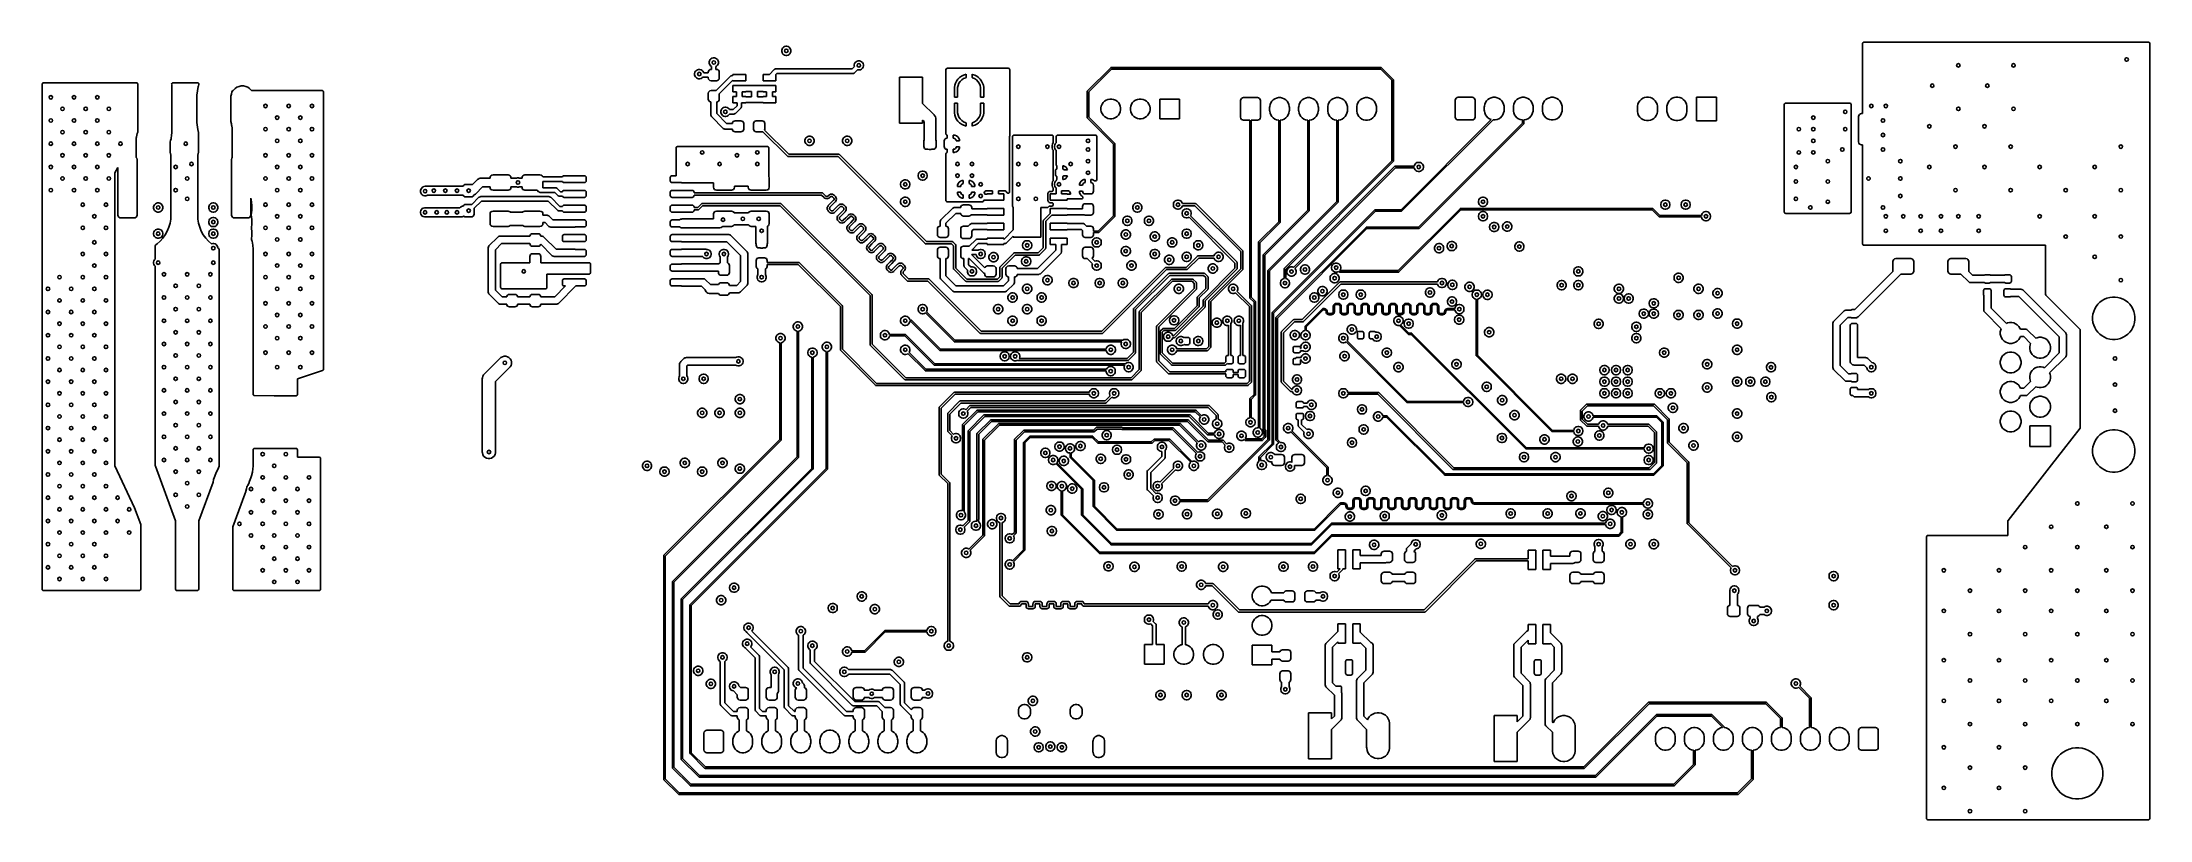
# Model space of a CAD drawing. Extents: x 0.98 to 8.13, y -3.46 to -0.83.
import ezdxf

# ---------------------------------------------------------------- set-up
doc = ezdxf.new("R2010")
doc.units = 0
doc.header["$MEASUREMENT"] = 0
doc.layers.add('BLACK', color=7, linetype='CONTINUOUS')

msp = doc.modelspace()

# ---------------------------------------------------------------- linework, layer by layer
at = {"layer": 'BLACK', "linetype": 'CONTINUOUS'}
for p, q in [((3.4883, -0.8542), (3.4894, -0.8503)), ((3.4883, -0.8584), (3.4883, -0.8542)), ((3.4894, -0.8503), (3.4914, -0.8467)), ((3.4914, -0.8467), (3.4944, -0.8438)), ((3.4944, -0.8438), (3.4979, -0.8417)), ((3.4979, -0.8417), (3.5019, -0.8407)), ((3.5019, -0.8407), (3.506, -0.8407)), ((3.506, -0.8407), (3.51, -0.8417)), ((3.51, -0.8417), (3.5135, -0.8438)), ((3.5135, -0.8438), (3.5164, -0.8467)), ((3.5164, -0.8467), (3.5185, -0.8503)), ((3.5185, -0.8503), (3.5196, -0.8542)), ((3.5196, -0.8542), (3.5196, -0.8584)), ((7.1555, -0.8317), (7.1563, -0.829)), ((7.1555, -1.0689), (7.1555, -0.8317)), ((7.1563, -0.829), (7.1584, -0.8272)), ((7.1584, -0.8272), (7.1604, -0.8268)), ((7.1604, -0.8268), (8.125, -0.8268)), ((8.125, -0.8268), (8.1277, -0.8276)), ((8.1277, -0.8276), (8.1295, -0.8296)), ((8.1295, -0.8296), (8.1299, -0.8317)), ((8.1299, -0.8317), (8.1299, -3.4597)), ((3.193, -0.933), (3.1941, -0.929)), ((3.1941, -0.929), (3.1962, -0.9255)), ((3.1962, -0.9255), (3.1991, -0.9225)), ((3.1991, -0.9225), (3.2026, -0.9205)), ((3.2026, -0.9205), (3.2066, -0.9194)), ((3.2066, -0.9194), (3.2107, -0.9194)), ((3.2107, -0.9194), (3.2147, -0.9205)), ((3.2147, -0.9205), (3.2182, -0.9225)), ((3.2182, -0.9225), (3.2212, -0.9255)), ((3.2212, -0.9255), (3.2232, -0.929)), ((3.2232, -0.929), (3.2237, -0.931)), ((3.2392, -0.9286), (3.2399, -0.9251)), ((3.2392, -0.931), (3.2392, -0.9286)), ((3.2399, -0.9251), (3.2419, -0.922)), ((3.2419, -0.922), (3.2449, -0.92)), ((3.2423, -0.8936), (3.2433, -0.8896)), ((3.2423, -0.8977), (3.2423, -0.8936)), ((3.2433, -0.9017), (3.2423, -0.8977)), ((3.2433, -0.8896), (3.2454, -0.8861)), ((3.2454, -0.9053), (3.2433, -0.9017)), ((3.2449, -0.92), (3.2485, -0.9193)), ((3.2454, -0.8861), (3.2483, -0.8832)), ((3.2483, -0.9082), (3.2454, -0.9053)), ((3.2483, -0.8832), (3.2518, -0.8811)), ((3.2504, -0.9094), (3.2483, -0.9082)), ((3.2485, -0.9193), (3.2504, -0.9193)), ((3.2504, -0.9193), (3.2504, -0.9094)), ((3.2518, -0.8811), (3.2558, -0.8801)), ((3.2558, -0.8801), (3.2599, -0.8801)), ((3.2599, -0.8801), (3.2639, -0.8811)), ((3.2639, -0.8811), (3.2675, -0.8832)), ((3.2675, -0.9082), (3.2654, -0.9094)), ((3.2654, -0.9094), (3.2654, -0.9193)), ((3.2654, -0.9193), (3.2672, -0.9193)), ((3.2672, -0.9193), (3.2708, -0.92)), ((3.2675, -0.8832), (3.2704, -0.8861)), ((3.2704, -0.9053), (3.2675, -0.9082)), ((3.2704, -0.8861), (3.2724, -0.8896)), ((3.2724, -0.9017), (3.2704, -0.9053)), ((3.2708, -0.92), (3.2738, -0.922)), ((3.2724, -0.8896), (3.2735, -0.8936)), ((3.2735, -0.8977), (3.2724, -0.9017)), ((3.2735, -0.8936), (3.2735, -0.8977)), ((3.2738, -0.922), (3.2759, -0.9251)), ((3.2759, -0.9251), (3.2766, -0.9286)), ((3.2766, -0.9286), (3.2766, -0.9483)), ((3.4471, -0.936), (3.4632, -0.9199)), ((3.4632, -0.9199), (3.4643, -0.919)), ((3.4643, -0.919), (3.4651, -0.9186)), ((3.4651, -0.9186), (3.467, -0.9178)), ((3.467, -0.9178), (3.4685, -0.9177)), ((3.4685, -0.9177), (3.7272, -0.9177)), ((3.4894, -0.8623), (3.4883, -0.8584)), ((3.4914, -0.8659), (3.4894, -0.8623)), ((3.4944, -0.8688), (3.4914, -0.8659)), ((3.4979, -0.8708), (3.4944, -0.8688)), ((3.5019, -0.8719), (3.4979, -0.8708)), ((3.506, -0.8719), (3.5019, -0.8719)), ((3.51, -0.8708), (3.506, -0.8719)), ((3.5135, -0.8688), (3.51, -0.8708)), ((3.5164, -0.8659), (3.5135, -0.8688)), ((3.5185, -0.8623), (3.5164, -0.8659)), ((3.5196, -0.8584), (3.5185, -0.8623)), ((3.7272, -0.9177), (3.735, -0.9099)), ((3.7344, -0.9035), (3.7355, -0.8995)), ((3.7344, -0.9076), (3.7344, -0.9035)), ((3.735, -0.9099), (3.7344, -0.9076)), ((3.7355, -0.8995), (3.7375, -0.8959)), ((3.7456, -0.9205), (3.7356, -0.9305)), ((3.7375, -0.8959), (3.7404, -0.893)), ((3.7404, -0.893), (3.744, -0.891)), ((3.744, -0.891), (3.7479, -0.8899)), ((3.7479, -0.9211), (3.7456, -0.9205)), ((3.7479, -0.8899), (3.7521, -0.8899)), ((3.7521, -0.9211), (3.7479, -0.9211)), ((3.7521, -0.8899), (3.756, -0.891)), ((3.756, -0.9201), (3.7521, -0.9211)), ((3.756, -0.891), (3.7596, -0.893)), ((3.7596, -0.918), (3.756, -0.9201)), ((3.7596, -0.893), (3.7625, -0.8959)), ((3.7625, -0.9151), (3.7596, -0.918)), ((3.7625, -0.8959), (3.7645, -0.8995)), ((3.7645, -0.9115), (3.7625, -0.9151)), ((3.7645, -0.8995), (3.7656, -0.9035)), ((3.7656, -0.9076), (3.7645, -0.9115)), ((3.7656, -0.9035), (3.7656, -0.9076)), ((4.0453, -0.9202), (4.0461, -0.9176)), ((4.0453, -0.9807), (4.0453, -0.9202)), ((4.0461, -0.9176), (4.0481, -0.9158)), ((4.0481, -0.9158), (4.0502, -0.9154)), ((4.0502, -0.9154), (4.2569, -0.9154)), ((4.2569, -0.9154), (4.2596, -0.9161)), ((4.2596, -0.9161), (4.2614, -0.9182)), ((4.2614, -0.9182), (4.2618, -0.9202)), ((4.2618, -0.9202), (4.2618, -1.1437)), ((4.5258, -0.9923), (4.6045, -0.9136)), ((4.6073, -0.9179), (4.5301, -0.9951)), ((4.6045, -0.9136), (4.6053, -0.913)), ((4.6053, -0.913), (4.6063, -0.9129)), ((4.6053, -0.913), (4.6053, -0.913)), ((4.6063, -0.9129), (5.5217, -0.9129)), ((5.5206, -0.9179), (4.6073, -0.9179)), ((5.5585, -0.9558), (5.5206, -0.9179)), ((5.5217, -0.9129), (5.5226, -0.913)), ((5.5226, -0.913), (5.5234, -0.9136)), ((5.5234, -0.9136), (5.5628, -0.953)), ((0.9793, -0.9694), (0.9801, -0.9668)), ((0.9793, -2.6821), (0.9793, -0.9694)), ((0.9801, -0.9668), (0.9822, -0.965)), ((0.9822, -0.965), (0.9842, -0.9646)), ((0.9842, -0.9646), (1.2987, -0.9646)), ((1.2987, -0.9646), (1.3013, -0.9653)), ((1.3013, -0.9653), (1.3031, -0.9674)), ((1.3031, -0.9674), (1.3035, -0.9694)), ((1.3035, -0.9694), (1.3035, -0.9752)), ((1.3035, -0.9752), (1.3037, -0.9752)), ((1.3037, -0.9752), (1.3037, -1.1311)), ((1.4187, -0.9697), (1.4194, -0.967)), ((1.4188, -0.9707), (1.4187, -0.9697)), ((1.4188, -1.1356), (1.4188, -0.9707)), ((1.4194, -0.967), (1.4214, -0.9651)), ((1.4214, -0.9651), (1.4236, -0.9646)), ((1.4236, -0.9646), (1.506, -0.9646)), ((1.506, -0.9916), (1.5045, -1.0066)), ((1.506, -0.9646), (1.5086, -0.9653)), ((1.5089, -0.9767), (1.506, -0.9916)), ((1.506, -0.9916), (1.506, -0.9916)), ((1.5086, -0.9653), (1.5104, -0.9674)), ((1.5094, -0.975), (1.5089, -0.9767)), ((1.5089, -0.9767), (1.5089, -0.9767)), ((1.5107, -0.9709), (1.5094, -0.975)), ((1.5104, -0.9674), (1.5108, -0.9701)), ((1.5108, -0.9701), (1.5107, -0.9709)), ((1.6216, -1.0019), (1.6231, -0.9959)), ((1.6231, -0.9959), (1.6233, -0.9951)), ((1.6231, -0.9959), (1.6231, -0.9959)), ((1.6233, -0.9951), (1.6234, -0.9948)), ((1.6234, -0.9948), (1.6247, -0.9924)), ((1.6247, -0.9924), (1.6271, -0.9911)), ((1.6271, -0.9911), (1.6273, -0.991)), ((1.6273, -0.991), (1.6283, -0.9894)), ((1.6283, -0.9894), (1.6337, -0.984)), ((1.6337, -0.984), (1.6401, -0.9798)), ((1.6401, -0.9798), (1.6472, -0.9769)), ((1.6472, -0.9769), (1.6546, -0.9754)), ((1.6546, -0.9754), (1.6623, -0.9754)), ((1.6623, -0.9754), (1.6698, -0.9769)), ((1.6698, -0.9769), (1.6768, -0.9798)), ((1.6768, -0.9798), (1.6832, -0.984)), ((1.6832, -0.984), (1.6886, -0.9894)), ((1.6886, -0.9894), (1.6896, -0.991)), ((1.6896, -0.991), (1.7476, -0.991)), ((1.7476, -0.991), (1.9292, -0.991)), ((1.9292, -0.991), (1.9318, -0.9918)), ((1.9318, -0.9918), (1.9336, -0.9939)), ((1.9336, -0.9939), (1.9341, -0.9959)), ((1.9341, -0.9959), (1.9341, -1.9355)), ((3.193, -0.9371), (3.193, -0.933)), ((3.1941, -0.9411), (3.193, -0.9371)), ((3.1962, -0.9446), (3.1941, -0.9411)), ((3.1991, -0.9475), (3.1962, -0.9446)), ((3.2026, -0.9496), (3.1991, -0.9475)), ((3.2066, -0.9507), (3.2026, -0.9496)), ((3.2107, -0.9507), (3.2066, -0.9507)), ((3.2147, -0.9496), (3.2107, -0.9507)), ((3.2182, -0.9475), (3.2147, -0.9496)), ((3.2198, -0.946), (3.2182, -0.9475)), ((3.2392, -0.946), (3.2198, -0.946)), ((3.2237, -0.931), (3.2392, -0.931)), ((3.2392, -0.9483), (3.2392, -0.946)), ((3.2399, -0.9519), (3.2392, -0.9483)), ((3.2392, -1.0005), (3.2399, -0.9969)), ((3.2392, -1.0202), (3.2392, -1.0005)), ((3.2419, -0.9549), (3.2399, -0.9519)), ((3.2399, -0.9969), (3.2419, -0.9939)), ((3.2449, -0.957), (3.2419, -0.9549)), ((3.2419, -0.9939), (3.2449, -0.9919)), ((3.2485, -0.9577), (3.2449, -0.957)), ((3.2449, -0.9919), (3.2485, -0.9911)), ((3.2672, -0.9577), (3.2485, -0.9577)), ((3.2485, -0.9911), (3.2665, -0.9911)), ((3.2665, -0.9911), (3.3161, -0.9415)), ((3.2708, -0.957), (3.2672, -0.9577)), ((3.2738, -0.9549), (3.2708, -0.957)), ((3.2759, -0.9519), (3.2738, -0.9549)), ((3.2766, -0.9483), (3.2759, -0.9519)), ((3.3228, -0.956), (3.2766, -1.0022)), ((3.3161, -0.9415), (3.3172, -0.9406)), ((3.3172, -0.9406), (3.3199, -0.9395)), ((3.3199, -0.9395), (3.3214, -0.9394)), ((3.3214, -0.9394), (3.3228, -0.9394)), ((3.3228, -0.9394), (3.3228, -0.936)), ((3.3228, -0.936), (3.3661, -0.936)), ((3.3228, -0.9577), (3.3228, -0.956)), ((3.3661, -0.9577), (3.3228, -0.9577)), ((3.3228, -0.9951), (3.3228, -0.9734)), ((3.3228, -0.9734), (3.3661, -0.9734)), ((3.3345, -0.9951), (3.3228, -0.9951)), ((3.3345, -1.0108), (3.3345, -0.9951)), ((3.3661, -0.9951), (3.3545, -0.9951)), ((3.3545, -0.9951), (3.3545, -1.0108)), ((3.3661, -0.936), (3.3661, -0.9577)), ((3.3661, -0.9734), (3.3661, -0.9743)), ((3.3661, -0.9743), (3.3957, -0.9743)), ((3.3661, -0.9943), (3.3661, -0.9951)), ((3.3857, -0.9943), (3.3661, -0.9943)), ((3.3857, -1.0117), (3.3857, -0.9943)), ((3.3957, -0.9743), (3.4252, -0.9743)), ((3.4057, -0.9943), (3.4057, -1.0117)), ((3.4252, -0.9943), (3.4057, -0.9943)), ((3.4252, -0.9577), (3.4252, -0.936)), ((3.4252, -0.936), (3.4471, -0.936)), ((3.4685, -0.9577), (3.4252, -0.9577)), ((3.4252, -0.9743), (3.4252, -0.9734)), ((3.4252, -0.9734), (3.4685, -0.9734)), ((3.4252, -0.9951), (3.4252, -0.9943)), ((3.4369, -0.9951), (3.4252, -0.9951)), ((3.4369, -1.0108), (3.4369, -0.9951)), ((3.4685, -0.9951), (3.4569, -0.9951)), ((3.4569, -0.9951), (3.4569, -1.0108)), ((3.4716, -0.9327), (3.4683, -0.936)), ((3.4683, -0.936), (3.4685, -0.936)), ((3.4685, -0.936), (3.4685, -0.9577)), ((3.4685, -0.9734), (3.4685, -0.9951)), ((3.7303, -0.9327), (3.4716, -0.9327)), ((3.7318, -0.9326), (3.7303, -0.9327)), ((3.7345, -0.9314), (3.7318, -0.9326)), ((3.7356, -0.9305), (3.7345, -0.9314)), ((3.8882, -1.1016), (3.8882, -0.9457)), ((3.8882, -0.9457), (3.9661, -0.9457)), ((3.9661, -0.9457), (3.9661, -1.0343)), ((4.0453, -1.137), (4.0453, -0.9807)), ((4.0756, -0.973), (4.0744, -0.9807)), ((4.0744, -0.9807), (4.0744, -1.0136)), ((4.078, -0.9656), (4.0756, -0.973)), ((4.0815, -0.9586), (4.078, -0.9656)), ((4.0861, -0.9523), (4.0815, -0.9586)), ((4.085, -0.9846), (4.0852, -0.9808)), ((4.085, -1.0136), (4.085, -0.9846)), ((4.0852, -0.9808), (4.0867, -0.9733)), ((4.0917, -0.9468), (4.0861, -0.9523)), ((4.0861, -0.9523), (4.0861, -0.9523)), ((4.0867, -0.9733), (4.0896, -0.9663)), ((4.0896, -0.9663), (4.0939, -0.9599)), ((4.098, -0.9422), (4.0917, -0.9468)), ((4.0917, -0.9468), (4.0917, -0.9468)), ((4.0939, -0.9599), (4.0993, -0.9545)), ((4.105, -0.9386), (4.098, -0.9422)), ((4.0993, -0.9545), (4.1056, -0.9503)), ((4.1124, -0.9362), (4.105, -0.9386)), ((4.1056, -0.9503), (4.1127, -0.9473)), ((4.114, -0.9359), (4.1124, -0.9362)), ((4.1127, -0.9473), (4.114, -0.9471)), ((4.114, -0.9471), (4.114, -0.9359)), ((4.114, -0.9359), (4.114, -0.9359)), ((4.1356, -0.9362), (4.134, -0.9359)), ((4.134, -0.9359), (4.134, -0.9471)), ((4.134, -0.9471), (4.1353, -0.9473)), ((4.1353, -0.9473), (4.1424, -0.9503)), ((4.1431, -0.9386), (4.1356, -0.9362)), ((4.1424, -0.9503), (4.1487, -0.9545)), ((4.15, -0.9422), (4.1431, -0.9386)), ((4.1487, -0.9545), (4.1541, -0.9599)), ((4.1564, -0.9468), (4.15, -0.9422)), ((4.1541, -0.9599), (4.1584, -0.9663)), ((4.1619, -0.9523), (4.1564, -0.9468)), ((4.1564, -0.9468), (4.1564, -0.9468)), ((4.1584, -0.9663), (4.1613, -0.9733)), ((4.1613, -0.9733), (4.1628, -0.9808)), ((4.1665, -0.9586), (4.1619, -0.9523)), ((4.1619, -0.9523), (4.1619, -0.9523)), ((4.1628, -0.9808), (4.163, -0.9846)), ((4.163, -0.9846), (4.163, -1.0136)), ((4.17, -0.9656), (4.1665, -0.9586)), ((4.1725, -0.973), (4.17, -0.9656)), ((4.1737, -0.9807), (4.1725, -0.973)), ((4.1737, -1.0136), (4.1737, -0.9807)), ((4.5251, -0.9941), (4.5252, -0.9931)), ((4.5251, -1.0827), (4.5251, -0.9941)), ((4.5252, -0.9931), (4.5258, -0.9923)), ((4.5301, -0.9951), (4.5301, -1.0816)), ((5.5585, -1.2293), (5.5585, -0.9558)), ((5.5628, -0.953), (5.5633, -0.9538)), ((5.5633, -0.9538), (5.5635, -0.9547)), ((5.5635, -0.9547), (5.5635, -1.2303)), ((1.5045, -1.0066), (1.5045, -1.0997)), ((1.6195, -1.0142), (1.6197, -1.0104)), ((1.6195, -1.0921), (1.6195, -1.0142)), ((1.6197, -1.0104), (1.6212, -1.0029)), ((1.6212, -1.0029), (1.6216, -1.0019)), ((3.2399, -1.0238), (3.2392, -1.0202)), ((3.2419, -1.0268), (3.2399, -1.0238)), ((3.2449, -1.0288), (3.2419, -1.0268)), ((3.2479, -1.0294), (3.2449, -1.0288)), ((3.2479, -1.0728), (3.2479, -1.0294)), ((3.2708, -1.0288), (3.2679, -1.0294)), ((3.2679, -1.0294), (3.2679, -1.0687)), ((3.2679, -1.0687), (3.3014, -1.1022)), ((3.2738, -1.0268), (3.2708, -1.0288)), ((3.2759, -1.0238), (3.2738, -1.0268)), ((3.2766, -1.0202), (3.2759, -1.0238)), ((3.2766, -1.0022), (3.2766, -1.0202)), ((3.2816, -1.0609), (3.2827, -1.057)), ((3.2816, -1.065), (3.2816, -1.0609)), ((3.2827, -1.069), (3.2816, -1.065)), ((3.2827, -1.057), (3.2848, -1.0534)), ((3.2848, -1.0726), (3.2827, -1.069)), ((3.2848, -1.0534), (3.2877, -1.0505)), ((3.2877, -1.0755), (3.2848, -1.0726)), ((3.2877, -1.0505), (3.2912, -1.0484)), ((3.2912, -1.0484), (3.2952, -1.0474)), ((3.2952, -1.0474), (3.2993, -1.0474)), ((3.2993, -1.0474), (3.3033, -1.0484)), ((3.3033, -1.0484), (3.3068, -1.0505)), ((3.3068, -1.0505), (3.3097, -1.0534)), ((3.3097, -1.0726), (3.3068, -1.0755)), ((3.3097, -1.0534), (3.3109, -1.0555)), ((3.3109, -1.0705), (3.3097, -1.0726)), ((3.3109, -1.0555), (3.3237, -1.0555)), ((3.3268, -1.0705), (3.3109, -1.0705)), ((3.3228, -1.0325), (3.3228, -1.0108)), ((3.3228, -1.0108), (3.3345, -1.0108)), ((3.337, -1.0325), (3.3228, -1.0325)), ((3.3237, -1.0555), (3.337, -1.0422)), ((3.3282, -1.0703), (3.3268, -1.0705)), ((3.3309, -1.0692), (3.3282, -1.0703)), ((3.3321, -1.0683), (3.3309, -1.0692)), ((3.3498, -1.0506), (3.3321, -1.0683)), ((3.337, -1.0422), (3.337, -1.0325)), ((3.3507, -1.0494), (3.3498, -1.0506)), ((3.3511, -1.0484), (3.3507, -1.0494)), ((3.3518, -1.0467), (3.3511, -1.0484)), ((3.352, -1.0453), (3.3518, -1.0467)), ((3.3661, -1.0325), (3.352, -1.0325)), ((3.352, -1.0325), (3.352, -1.0453)), ((3.3545, -1.0108), (3.3661, -1.0108)), ((3.3661, -1.0108), (3.3661, -1.0117)), ((3.3661, -1.0117), (3.3857, -1.0117)), ((3.3957, -1.0317), (3.3661, -1.0317)), ((3.3661, -1.0317), (3.3661, -1.0325)), ((3.4252, -1.0317), (3.3957, -1.0317)), ((3.4057, -1.0117), (3.4252, -1.0117)), ((3.4252, -1.0117), (3.4252, -1.0108)), ((3.4252, -1.0108), (3.4369, -1.0108)), ((3.4252, -1.0325), (3.4252, -1.0317)), ((3.4685, -1.0325), (3.4252, -1.0325)), ((3.4569, -1.0108), (3.4685, -1.0108)), ((3.4685, -1.0108), (3.4685, -1.0325)), ((3.9661, -1.0343), (4.0053, -1.0735)), ((4.0744, -1.0136), (4.085, -1.0136)), ((4.0744, -1.0336), (4.0744, -1.0665)), ((4.085, -1.0336), (4.0744, -1.0336)), ((4.0744, -1.0665), (4.0756, -1.0742)), ((4.085, -1.0626), (4.085, -1.0336)), ((4.0852, -1.0664), (4.085, -1.0626)), ((4.0867, -1.0739), (4.0852, -1.0664)), ((4.1628, -1.0664), (4.1613, -1.0739)), ((4.163, -1.0626), (4.1628, -1.0664)), ((4.163, -1.0136), (4.1737, -1.0136)), ((4.1737, -1.0336), (4.163, -1.0336)), ((4.163, -1.0336), (4.163, -1.0626)), ((4.1725, -1.0742), (4.1737, -1.0665)), ((4.1737, -1.0665), (4.1737, -1.0336)), ((4.5714, -1.0499), (4.5727, -1.0434)), ((4.5714, -1.0564), (4.5714, -1.0499)), ((4.5727, -1.0629), (4.5714, -1.0564)), ((4.5727, -1.0434), (4.5752, -1.0374)), ((4.5752, -1.0689), (4.5727, -1.0629)), ((4.5752, -1.0374), (4.5789, -1.0319)), ((4.5789, -1.0744), (4.5752, -1.0689)), ((4.5789, -1.0319), (4.5835, -1.0273)), ((4.5835, -1.0273), (4.5889, -1.0236)), ((4.5889, -1.0236), (4.595, -1.0211)), ((4.595, -1.0211), (4.6014, -1.0198)), ((4.6014, -1.0198), (4.608, -1.0198)), ((4.608, -1.0198), (4.6144, -1.0211)), ((4.6144, -1.0211), (4.6205, -1.0236)), ((4.6205, -1.0236), (4.626, -1.0273)), ((4.626, -1.0273), (4.6306, -1.0319)), ((4.6306, -1.0319), (4.6342, -1.0374)), ((4.6342, -1.0689), (4.6306, -1.0744)), ((4.6342, -1.0374), (4.6367, -1.0434)), ((4.6367, -1.0629), (4.6342, -1.0689)), ((4.6367, -1.0434), (4.638, -1.0499)), ((4.638, -1.0564), (4.6367, -1.0629)), ((4.638, -1.0499), (4.638, -1.0564)), ((4.6714, -1.0499), (4.6727, -1.0434)), ((4.6714, -1.0564), (4.6714, -1.0499)), ((4.6727, -1.0629), (4.6714, -1.0564)), ((4.6727, -1.0434), (4.6752, -1.0374)), ((4.6752, -1.0689), (4.6727, -1.0629)), ((4.6752, -1.0374), (4.6789, -1.0319)), ((4.6789, -1.0744), (4.6752, -1.0689)), ((4.6789, -1.0319), (4.6835, -1.0273)), ((4.6835, -1.0273), (4.6889, -1.0236)), ((4.6889, -1.0236), (4.695, -1.0211)), ((4.695, -1.0211), (4.7014, -1.0198)), ((4.7014, -1.0198), (4.708, -1.0198)), ((4.708, -1.0198), (4.7144, -1.0211)), ((4.7144, -1.0211), (4.7205, -1.0236)), ((4.7205, -1.0236), (4.726, -1.0273)), ((4.726, -1.0273), (4.7306, -1.0319)), ((4.7306, -1.0319), (4.7342, -1.0374)), ((4.7342, -1.0689), (4.7306, -1.0744)), ((4.7342, -1.0374), (4.7367, -1.0434)), ((4.7367, -1.0629), (4.7342, -1.0689)), ((4.7367, -1.0434), (4.738, -1.0499)), ((4.738, -1.0564), (4.7367, -1.0629)), ((4.738, -1.0499), (4.738, -1.0564)), ((4.7713, -1.0866), (4.7713, -1.0197)), ((4.7713, -1.0197), (4.8382, -1.0197)), ((4.8382, -1.0197), (4.8382, -1.0866)), ((5.0453, -1.0246), (5.046, -1.0208)), ((5.0453, -1.0817), (5.0453, -1.0246)), ((5.046, -1.0208), (5.0482, -1.0176)), ((5.0482, -1.0176), (5.0514, -1.0155)), ((5.0514, -1.0155), (5.0551, -1.0148)), ((5.0551, -1.0148), (5.1024, -1.0148)), ((5.1024, -1.0148), (5.1061, -1.0155)), ((5.1061, -1.0155), (5.1093, -1.0176)), ((5.1093, -1.0176), (5.1115, -1.0208)), ((5.1115, -1.0208), (5.1122, -1.0246)), ((5.1122, -1.0246), (5.1122, -1.0817)), ((5.1437, -1.0482), (5.1439, -1.0449)), ((5.1437, -1.0581), (5.1437, -1.0482)), ((5.1439, -1.0614), (5.1437, -1.0581)), ((5.1439, -1.0449), (5.1451, -1.0385)), ((5.1451, -1.0678), (5.1439, -1.0614)), ((5.1451, -1.0385), (5.1477, -1.0325)), ((5.1477, -1.0738), (5.1451, -1.0678)), ((5.1477, -1.0325), (5.1513, -1.027)), ((5.1513, -1.027), (5.1559, -1.0224)), ((5.1559, -1.0224), (5.1614, -1.0187)), ((5.1614, -1.0187), (5.1675, -1.0162)), ((5.1675, -1.0162), (5.1739, -1.0149)), ((5.1739, -1.0149), (5.1804, -1.0149)), ((5.1804, -1.0149), (5.1869, -1.0162)), ((5.1869, -1.0162), (5.1929, -1.0187)), ((5.1929, -1.0187), (5.1984, -1.0224)), ((5.1984, -1.0224), (5.203, -1.027)), ((5.203, -1.027), (5.2067, -1.0325)), ((5.2067, -1.0325), (5.2092, -1.0385)), ((5.2092, -1.0678), (5.2067, -1.0738)), ((5.2092, -1.0385), (5.2105, -1.0449)), ((5.2105, -1.0614), (5.2092, -1.0678)), ((5.2105, -1.0449), (5.2106, -1.0482)), ((5.2106, -1.0581), (5.2105, -1.0614)), ((5.2106, -1.0482), (5.2106, -1.0581)), ((5.2421, -1.0482), (5.2423, -1.0449)), ((5.2421, -1.0581), (5.2421, -1.0482)), ((5.2423, -1.0614), (5.2421, -1.0581)), ((5.2423, -1.0449), (5.2436, -1.0385)), ((5.2436, -1.0678), (5.2423, -1.0614)), ((5.2436, -1.0385), (5.2461, -1.0325)), ((5.2461, -1.0738), (5.2436, -1.0678)), ((5.2461, -1.0325), (5.2497, -1.027)), ((5.2497, -1.027), (5.2544, -1.0224)), ((5.2544, -1.0224), (5.2598, -1.0187)), ((5.2598, -1.0187), (5.2659, -1.0162)), ((5.2659, -1.0162), (5.2723, -1.0149)), ((5.2723, -1.0149), (5.2789, -1.0149)), ((5.2789, -1.0149), (5.2853, -1.0162)), ((5.2853, -1.0162), (5.2914, -1.0187)), ((5.2914, -1.0187), (5.2968, -1.0224)), ((5.2968, -1.0224), (5.3015, -1.027)), ((5.3015, -1.027), (5.3051, -1.0325)), ((5.3051, -1.0325), (5.3076, -1.0385)), ((5.3076, -1.0678), (5.3051, -1.0738)), ((5.3076, -1.0385), (5.3089, -1.0449)), ((5.3089, -1.0614), (5.3076, -1.0678)), ((5.3089, -1.0449), (5.3091, -1.0482)), ((5.3091, -1.0581), (5.3089, -1.0614)), ((5.3091, -1.0482), (5.3091, -1.0581)), ((5.3406, -1.0482), (5.3407, -1.0449)), ((5.3406, -1.0581), (5.3406, -1.0482)), ((5.3407, -1.0614), (5.3406, -1.0581)), ((5.3407, -1.0449), (5.342, -1.0385)), ((5.342, -1.0678), (5.3407, -1.0614)), ((5.342, -1.0385), (5.3445, -1.0325)), ((5.3445, -1.0738), (5.342, -1.0678)), ((5.3445, -1.0325), (5.3481, -1.027)), ((5.3481, -1.027), (5.3528, -1.0224)), ((5.3528, -1.0224), (5.3582, -1.0187)), ((5.3582, -1.0187), (5.3643, -1.0162)), ((5.3643, -1.0162), (5.3707, -1.0149)), ((5.3707, -1.0149), (5.3773, -1.0149)), ((5.3773, -1.0149), (5.3837, -1.0162)), ((5.3837, -1.0162), (5.3898, -1.0187)), ((5.3898, -1.0187), (5.3952, -1.0224)), ((5.3952, -1.0224), (5.3999, -1.027)), ((5.3999, -1.027), (5.4035, -1.0325)), ((5.4035, -1.0325), (5.406, -1.0385)), ((5.406, -1.0678), (5.4035, -1.0738)), ((5.406, -1.0385), (5.4073, -1.0449)), ((5.4073, -1.0614), (5.406, -1.0678)), ((5.4073, -1.0449), (5.4075, -1.0482)), ((5.4075, -1.0581), (5.4073, -1.0614)), ((5.4075, -1.0482), (5.4075, -1.0581)), ((5.439, -1.0482), (5.4391, -1.0449)), ((5.439, -1.0581), (5.439, -1.0482)), ((5.4391, -1.0614), (5.439, -1.0581)), ((5.4391, -1.0449), (5.4404, -1.0385)), ((5.4404, -1.0678), (5.4391, -1.0614)), ((5.4404, -1.0385), (5.4429, -1.0325)), ((5.4429, -1.0738), (5.4404, -1.0678)), ((5.4429, -1.0325), (5.4466, -1.027)), ((5.4466, -1.027), (5.4512, -1.0224)), ((5.4512, -1.0224), (5.4567, -1.0187)), ((5.4567, -1.0187), (5.4627, -1.0162)), ((5.4627, -1.0162), (5.4692, -1.0149)), ((5.4692, -1.0149), (5.4757, -1.0149)), ((5.4757, -1.0149), (5.4822, -1.0162)), ((5.4822, -1.0162), (5.4882, -1.0187)), ((5.4882, -1.0187), (5.4937, -1.0224)), ((5.4937, -1.0224), (5.4983, -1.027)), ((5.4983, -1.027), (5.502, -1.0325)), ((5.502, -1.0325), (5.5045, -1.0385)), ((5.5045, -1.0678), (5.502, -1.0738)), ((5.5045, -1.0385), (5.5057, -1.0449)), ((5.5057, -1.0614), (5.5045, -1.0678)), ((5.5057, -1.0449), (5.5059, -1.0482)), ((5.5059, -1.0581), (5.5057, -1.0614)), ((5.5059, -1.0482), (5.5059, -1.0581)), ((5.7736, -1.0236), (5.7744, -1.0199)), ((5.7736, -1.0807), (5.7736, -1.0236)), ((5.7744, -1.0199), (5.7765, -1.0167)), ((5.7765, -1.0167), (5.7797, -1.0145)), ((5.7797, -1.0145), (5.7835, -1.0138)), ((5.7835, -1.0138), (5.8307, -1.0138)), ((5.8307, -1.0138), (5.8345, -1.0145)), ((5.8345, -1.0145), (5.8377, -1.0167)), ((5.8377, -1.0167), (5.8398, -1.0199)), ((5.8398, -1.0199), (5.8406, -1.0236)), ((5.8406, -1.0236), (5.8406, -1.0807)), ((5.872, -1.0472), (5.8722, -1.044)), ((5.872, -1.0571), (5.872, -1.0472)), ((5.8722, -1.0604), (5.872, -1.0571)), ((5.8722, -1.044), (5.8735, -1.0375)), ((5.8735, -1.0668), (5.8722, -1.0604)), ((5.8735, -1.0375), (5.876, -1.0315)), ((5.876, -1.0729), (5.8735, -1.0668)), ((5.876, -1.0315), (5.8796, -1.026)), ((5.8796, -1.026), (5.8843, -1.0214)), ((5.8843, -1.0214), (5.8897, -1.0177)), ((5.8897, -1.0177), (5.8958, -1.0152)), ((5.8958, -1.0152), (5.9022, -1.0139)), ((5.9022, -1.0139), (5.9088, -1.0139)), ((5.9088, -1.0139), (5.9152, -1.0152)), ((5.9152, -1.0152), (5.9213, -1.0177)), ((5.9213, -1.0177), (5.9267, -1.0214)), ((5.9267, -1.0214), (5.9314, -1.026)), ((5.9314, -1.026), (5.935, -1.0315)), ((5.935, -1.0315), (5.9375, -1.0375)), ((5.9375, -1.0668), (5.935, -1.0729)), ((5.9375, -1.0375), (5.9388, -1.044)), ((5.9388, -1.0604), (5.9375, -1.0668)), ((5.9388, -1.044), (5.939, -1.0472)), ((5.939, -1.0571), (5.9388, -1.0604)), ((5.939, -1.0472), (5.939, -1.0571)), ((5.9705, -1.0472), (5.9706, -1.044)), ((5.9705, -1.0571), (5.9705, -1.0472)), ((5.9706, -1.0604), (5.9705, -1.0571)), ((5.9706, -1.044), (5.9719, -1.0375)), ((5.9719, -1.0668), (5.9706, -1.0604)), ((5.9719, -1.0375), (5.9744, -1.0315)), ((5.9744, -1.0729), (5.9719, -1.0668)), ((5.9744, -1.0315), (5.9781, -1.026)), ((5.9781, -1.026), (5.9827, -1.0214)), ((5.9827, -1.0214), (5.9882, -1.0177)), ((5.9882, -1.0177), (5.9942, -1.0152)), ((5.9942, -1.0152), (6.0007, -1.0139)), ((6.0007, -1.0139), (6.0072, -1.0139)), ((6.0072, -1.0139), (6.0137, -1.0152)), ((6.0137, -1.0152), (6.0197, -1.0177)), ((6.0197, -1.0177), (6.0252, -1.0214)), ((6.0252, -1.0214), (6.0298, -1.026)), ((6.0298, -1.026), (6.0335, -1.0315)), ((6.0335, -1.0315), (6.036, -1.0375)), ((6.036, -1.0668), (6.0335, -1.0729)), ((6.036, -1.0375), (6.0372, -1.044)), ((6.0372, -1.0604), (6.036, -1.0668)), ((6.0372, -1.044), (6.0374, -1.0472)), ((6.0374, -1.0571), (6.0372, -1.0604)), ((6.0374, -1.0472), (6.0374, -1.0571)), ((6.0689, -1.0472), (6.0691, -1.044)), ((6.0689, -1.0571), (6.0689, -1.0472)), ((6.0691, -1.0604), (6.0689, -1.0571)), ((6.0691, -1.044), (6.0703, -1.0375)), ((6.0703, -1.0668), (6.0691, -1.0604)), ((6.0703, -1.0375), (6.0728, -1.0315)), ((6.0728, -1.0729), (6.0703, -1.0668)), ((6.0728, -1.0315), (6.0765, -1.026)), ((6.0765, -1.026), (6.0811, -1.0214)), ((6.0811, -1.0214), (6.0866, -1.0177)), ((6.0866, -1.0177), (6.0926, -1.0152)), ((6.0926, -1.0152), (6.0991, -1.0139)), ((6.0991, -1.0139), (6.1056, -1.0139)), ((6.1056, -1.0139), (6.1121, -1.0152)), ((6.1121, -1.0152), (6.1181, -1.0177)), ((6.1181, -1.0177), (6.1236, -1.0214)), ((6.1236, -1.0214), (6.1282, -1.026)), ((6.1282, -1.026), (6.1319, -1.0315)), ((6.1319, -1.0315), (6.1344, -1.0375)), ((6.1344, -1.0668), (6.1319, -1.0729)), ((6.1344, -1.0375), (6.1357, -1.044)), ((6.1357, -1.0604), (6.1344, -1.0668)), ((6.1357, -1.044), (6.1358, -1.0472)), ((6.1358, -1.0571), (6.1357, -1.0604)), ((6.1358, -1.0472), (6.1358, -1.0571)), ((6.3915, -1.0472), (6.3917, -1.0439)), ((6.3915, -1.0591), (6.3915, -1.0472)), ((6.3917, -1.0624), (6.3915, -1.0591)), ((6.3917, -1.0439), (6.393, -1.0374)), ((6.393, -1.0689), (6.3917, -1.0624)), ((6.393, -1.0374), (6.3956, -1.0312)), ((6.3956, -1.0751), (6.393, -1.0689)), ((6.3956, -1.0312), (6.3993, -1.0256)), ((6.3993, -1.0256), (6.404, -1.0209)), ((6.404, -1.0209), (6.4095, -1.0172)), ((6.4095, -1.0172), (6.4157, -1.0147)), ((6.4157, -1.0147), (6.4223, -1.0134)), ((6.4223, -1.0134), (6.4289, -1.0134)), ((6.4289, -1.0134), (6.4355, -1.0147)), ((6.4355, -1.0147), (6.4416, -1.0172)), ((6.4416, -1.0172), (6.4472, -1.0209)), ((6.4472, -1.0209), (6.4519, -1.0256)), ((6.4519, -1.0256), (6.4556, -1.0312)), ((6.4556, -1.0312), (6.4582, -1.0374)), ((6.4582, -1.0689), (6.4556, -1.0751)), ((6.4582, -1.0374), (6.4595, -1.0439)), ((6.4595, -1.0624), (6.4582, -1.0689)), ((6.4595, -1.0439), (6.4596, -1.0472)), ((6.4596, -1.0591), (6.4595, -1.0624)), ((6.4596, -1.0472), (6.4596, -1.0591)), ((6.4915, -1.0472), (6.4917, -1.0439)), ((6.4915, -1.0591), (6.4915, -1.0472)), ((6.4917, -1.0624), (6.4915, -1.0591)), ((6.4917, -1.0439), (6.493, -1.0374)), ((6.493, -1.0689), (6.4917, -1.0624)), ((6.493, -1.0374), (6.4956, -1.0312)), ((6.4956, -1.0751), (6.493, -1.0689)), ((6.4956, -1.0312), (6.4993, -1.0256)), ((6.4993, -1.0256), (6.504, -1.0209)), ((6.504, -1.0209), (6.5095, -1.0172)), ((6.5095, -1.0172), (6.5157, -1.0147)), ((6.5157, -1.0147), (6.5223, -1.0134)), ((6.5223, -1.0134), (6.5289, -1.0134)), ((6.5289, -1.0134), (6.5355, -1.0147)), ((6.5355, -1.0147), (6.5416, -1.0172)), ((6.5416, -1.0172), (6.5472, -1.0209)), ((6.5472, -1.0209), (6.5519, -1.0256)), ((6.5519, -1.0256), (6.5556, -1.0312)), ((6.5556, -1.0312), (6.5582, -1.0374)), ((6.5582, -1.0689), (6.5556, -1.0751)), ((6.5582, -1.0374), (6.5595, -1.0439)), ((6.5595, -1.0624), (6.5582, -1.0689)), ((6.5595, -1.0439), (6.5596, -1.0472)), ((6.5596, -1.0591), (6.5595, -1.0624)), ((6.5596, -1.0472), (6.5596, -1.0591)), ((6.5915, -1.0931), (6.5915, -1.0132)), ((6.5915, -1.0132), (6.6596, -1.0132)), ((6.6596, -1.0132), (6.6596, -1.0931)), ((6.8898, -1.0383), (6.8905, -1.0357)), ((6.8898, -1.4026), (6.8898, -1.0383)), ((6.8905, -1.0357), (6.8926, -1.0339)), ((6.8926, -1.0339), (6.8946, -1.0335)), ((6.8946, -1.0335), (7.1113, -1.0335)), ((7.1113, -1.0335), (7.1139, -1.0342)), ((7.1139, -1.0342), (7.1157, -1.0363)), ((7.1157, -1.0363), (7.1161, -1.0383)), ((7.1161, -1.0383), (7.1161, -1.4026)), ((7.1425, -1.075), (7.1446, -1.0718)), ((7.1446, -1.0718), (7.1478, -1.0696)), ((7.1478, -1.0696), (7.1516, -1.0689)), ((7.1516, -1.0689), (7.1555, -1.0689)), ((1.3022, -1.1362), (1.2999, -1.148)), ((1.3026, -1.1346), (1.3022, -1.1362)), ((1.3022, -1.1362), (1.3022, -1.1362)), ((1.3034, -1.1317), (1.3026, -1.1346)), ((1.3035, -1.1311), (1.3034, -1.1317)), ((1.3037, -1.1311), (1.3035, -1.1311)), ((1.4166, -1.1544), (1.4185, -1.1411)), ((1.4185, -1.1411), (1.4188, -1.1356)), ((1.5045, -1.0997), (1.506, -1.1147)), ((1.506, -1.1147), (1.506, -1.1147)), ((1.506, -1.1147), (1.5089, -1.1296)), ((1.5089, -1.1296), (1.5089, -1.1296)), ((1.5089, -1.1296), (1.5089, -1.1296)), ((1.5089, -1.1296), (1.5089, -1.1296)), ((1.5089, -1.1296), (1.5093, -1.1309)), ((1.5093, -1.1309), (1.5095, -1.1323)), ((1.5095, -1.1323), (1.5095, -1.1989)), ((1.6197, -1.0959), (1.6195, -1.0921)), ((1.6212, -1.1034), (1.6197, -1.0959)), ((1.6212, -1.1035), (1.6212, -1.1034)), ((1.6219, -1.1071), (1.6212, -1.1035)), ((1.622, -1.1076), (1.6219, -1.1071)), ((1.6219, -1.1071), (1.6219, -1.1071)), ((1.622, -1.1078), (1.622, -1.1076)), ((1.6227, -1.1105), (1.622, -1.1078)), ((1.6233, -1.114), (1.6227, -1.1105)), ((1.6235, -1.1154), (1.6233, -1.114)), ((1.6245, -1.1272), (1.6235, -1.1154)), ((1.6245, -1.2181), (1.6245, -1.1272)), ((3.2481, -1.0748), (3.2479, -1.0728)), ((3.2496, -1.0784), (3.2481, -1.0748)), ((3.2508, -1.0799), (3.2496, -1.0784)), ((3.2496, -1.0784), (3.2496, -1.0784)), ((3.2902, -1.1193), (3.2508, -1.0799)), ((3.2912, -1.0775), (3.2877, -1.0755)), ((3.2917, -1.1205), (3.2902, -1.1193)), ((3.2952, -1.0786), (3.2912, -1.0775)), ((3.2932, -1.1211), (3.2917, -1.1205)), ((3.2917, -1.1205), (3.2917, -1.1205)), ((3.2953, -1.122), (3.2932, -1.1211)), ((3.2993, -1.0786), (3.2952, -1.0786)), ((3.2972, -1.1222), (3.2953, -1.122)), ((3.2953, -1.122), (3.2953, -1.122)), ((3.321, -1.1222), (3.2972, -1.1222)), ((3.3033, -1.0775), (3.2993, -1.0786)), ((3.3014, -1.1022), (3.321, -1.1022)), ((3.3068, -1.0755), (3.3033, -1.0775)), ((3.321, -1.1022), (3.3216, -1.0993)), ((3.3216, -1.1251), (3.321, -1.1222)), ((3.3216, -1.0993), (3.3236, -1.0962)), ((3.3236, -1.1282), (3.3216, -1.1251)), ((3.3236, -1.0962), (3.3266, -1.0942)), ((3.3266, -1.1302), (3.3236, -1.1282)), ((3.3266, -1.0942), (3.3302, -1.0935)), ((3.3302, -1.1309), (3.3266, -1.1302)), ((3.3302, -1.0935), (3.3499, -1.0935)), ((3.3499, -1.1309), (3.3302, -1.1309)), ((3.3499, -1.0935), (3.3535, -1.0942)), ((3.3535, -1.1302), (3.3499, -1.1309)), ((3.3535, -1.0942), (3.3565, -1.0962)), ((3.3565, -1.1282), (3.3535, -1.1302)), ((3.3565, -1.0962), (3.3585, -1.0993)), ((3.3585, -1.1251), (3.3565, -1.1282)), ((3.3585, -1.0993), (3.3593, -1.1029)), ((3.3593, -1.1216), (3.3585, -1.1251)), ((3.3593, -1.1029), (3.3593, -1.1216)), ((3.3927, -1.1029), (3.3934, -1.0993)), ((3.3927, -1.1216), (3.3927, -1.1029)), ((3.3934, -1.1251), (3.3927, -1.1216)), ((3.3934, -1.0993), (3.3955, -1.0962)), ((3.3955, -1.1282), (3.3934, -1.1251)), ((3.3955, -1.0962), (3.3985, -1.0942)), ((3.3985, -1.1302), (3.3955, -1.1282)), ((3.3985, -1.0942), (3.4021, -1.0935)), ((3.4021, -1.1309), (3.3985, -1.1302)), ((3.4021, -1.0935), (3.4218, -1.0935)), ((3.4218, -1.1309), (3.4021, -1.1309)), ((3.4218, -1.0935), (3.4253, -1.0942)), ((3.4244, -1.1304), (3.4218, -1.1309)), ((3.5075, -1.2135), (3.4244, -1.1304)), ((3.4253, -1.0942), (3.4284, -1.0962)), ((3.4284, -1.0962), (3.4304, -1.0993)), ((3.4304, -1.0993), (3.4311, -1.1029)), ((3.4311, -1.1216), (3.4304, -1.125)), ((3.4304, -1.125), (3.512, -1.2066)), ((3.4311, -1.1029), (3.4311, -1.1216)), ((3.9661, -1.1016), (3.8882, -1.1016)), ((3.9711, -1.0959), (3.9661, -1.0909)), ((3.9661, -1.0909), (3.9661, -1.1016)), ((3.9711, -1.1585), (3.9711, -1.0959)), ((4.0053, -1.0735), (4.007, -1.0754)), ((4.007, -1.0754), (4.0096, -1.0799)), ((4.0096, -1.0799), (4.011, -1.085)), ((4.011, -1.085), (4.0111, -1.0876)), ((4.0111, -1.0876), (4.0111, -1.1585)), ((4.0457, -1.139), (4.0453, -1.137)), ((4.0458, -1.1391), (4.0457, -1.139)), ((4.0458, -1.1392), (4.0458, -1.1391)), ((4.0467, -1.1401), (4.0458, -1.1392)), ((4.0475, -1.1411), (4.0467, -1.1401)), ((4.0476, -1.1411), (4.0475, -1.1411)), ((4.0476, -1.1412), (4.0476, -1.1411)), ((4.05, -1.1426), (4.0476, -1.1412)), ((4.05, -1.1526), (4.05, -1.1426)), ((4.0733, -1.1419), (4.07, -1.1419)), ((4.07, -1.1419), (4.07, -1.1526)), ((4.0757, -1.1421), (4.0733, -1.1419)), ((4.0756, -1.0742), (4.078, -1.0817)), ((4.0811, -1.1441), (4.0757, -1.1421)), ((4.078, -1.0817), (4.0815, -1.0886)), ((4.0815, -1.0886), (4.0861, -1.095)), ((4.0861, -1.095), (4.0861, -1.095)), ((4.0861, -1.095), (4.0917, -1.1005)), ((4.0896, -1.081), (4.0867, -1.0739)), ((4.0939, -1.0873), (4.0896, -1.081)), ((4.0917, -1.1005), (4.0917, -1.1005)), ((4.0917, -1.1005), (4.098, -1.1051)), ((4.0993, -1.0927), (4.0939, -1.0873)), ((4.098, -1.1051), (4.105, -1.1086)), ((4.1056, -1.097), (4.0993, -1.0927)), ((4.105, -1.1086), (4.1124, -1.111)), ((4.1127, -1.0999), (4.1056, -1.097)), ((4.1124, -1.111), (4.114, -1.1113)), ((4.114, -1.1002), (4.1127, -1.0999)), ((4.114, -1.1113), (4.114, -1.1002)), ((4.1353, -1.0999), (4.134, -1.1002)), ((4.134, -1.1002), (4.134, -1.1113)), ((4.134, -1.1113), (4.1356, -1.111)), ((4.1424, -1.097), (4.1353, -1.0999)), ((4.1356, -1.111), (4.1431, -1.1086)), ((4.1487, -1.0927), (4.1424, -1.097)), ((4.1431, -1.1086), (4.15, -1.1051)), ((4.1541, -1.0873), (4.1487, -1.0927)), ((4.15, -1.1051), (4.1564, -1.1005)), ((4.1584, -1.081), (4.1541, -1.0873)), ((4.1564, -1.1005), (4.1619, -1.095)), ((4.1564, -1.1005), (4.1564, -1.1005)), ((4.1613, -1.0739), (4.1584, -1.081)), ((4.1619, -1.095), (4.1665, -1.0886)), ((4.1619, -1.095), (4.1619, -1.095)), ((4.1665, -1.0886), (4.17, -1.0817)), ((4.17, -1.0817), (4.1725, -1.0742)), ((4.2618, -1.1437), (4.2618, -1.1444)), ((4.2717, -1.1466), (4.2724, -1.144)), ((4.2724, -1.144), (4.2745, -1.1422)), ((4.2745, -1.1422), (4.2765, -1.1417)), ((4.2765, -1.1417), (4.4046, -1.1417)), ((4.4046, -1.1417), (4.4072, -1.1425)), ((4.4072, -1.1425), (4.409, -1.1446)), ((4.4197, -1.1466), (4.4204, -1.144)), ((4.4204, -1.144), (4.4225, -1.1422)), ((4.4225, -1.1422), (4.4245, -1.1417)), ((4.4245, -1.1417), (4.5522, -1.1417)), ((4.5252, -1.0836), (4.5251, -1.0827)), ((4.5258, -1.0844), (4.5252, -1.0836)), ((4.6136, -1.1723), (4.5258, -1.0844)), ((4.5301, -1.0816), (4.6179, -1.1695)), ((4.5522, -1.1417), (4.5548, -1.1425)), ((4.5548, -1.1425), (4.5566, -1.1446)), ((4.5835, -1.079), (4.5789, -1.0744)), ((4.5889, -1.0827), (4.5835, -1.079)), ((4.595, -1.0852), (4.5889, -1.0827)), ((4.6014, -1.0865), (4.595, -1.0852)), ((4.608, -1.0865), (4.6014, -1.0865)), ((4.6144, -1.0852), (4.608, -1.0865)), ((4.6205, -1.0827), (4.6144, -1.0852)), ((4.626, -1.079), (4.6205, -1.0827)), ((4.6306, -1.0744), (4.626, -1.079)), ((4.6835, -1.079), (4.6789, -1.0744)), ((4.6889, -1.0827), (4.6835, -1.079)), ((4.695, -1.0852), (4.6889, -1.0827)), ((4.7014, -1.0865), (4.695, -1.0852)), ((4.708, -1.0865), (4.7014, -1.0865)), ((4.7144, -1.0852), (4.708, -1.0865)), ((4.7205, -1.0827), (4.7144, -1.0852)), ((4.726, -1.079), (4.7205, -1.0827)), ((4.7306, -1.0744), (4.726, -1.079)), ((4.8382, -1.0866), (4.7713, -1.0866)), ((5.046, -1.0855), (5.0453, -1.0817)), ((5.0482, -1.0887), (5.046, -1.0855)), ((5.0514, -1.0908), (5.0482, -1.0887)), ((5.0551, -1.0915), (5.0514, -1.0908)), ((5.0762, -1.0915), (5.0551, -1.0915)), ((5.0762, -1.6929), (5.0762, -1.0915)), ((5.1024, -1.0915), (5.0812, -1.0915)), ((5.0812, -1.0915), (5.0812, -1.6919)), ((5.1061, -1.0908), (5.1024, -1.0915)), ((5.1093, -1.0887), (5.1061, -1.0908)), ((5.1115, -1.0855), (5.1093, -1.0887)), ((5.1122, -1.0817), (5.1115, -1.0855)), ((5.1513, -1.0793), (5.1477, -1.0738)), ((5.1559, -1.0839), (5.1513, -1.0793)), ((5.1614, -1.0876), (5.1559, -1.0839)), ((5.1675, -1.0901), (5.1614, -1.0876)), ((5.1739, -1.0914), (5.1675, -1.0901)), ((5.1747, -1.0914), (5.1739, -1.0914)), ((5.1747, -1.436), (5.1747, -1.0914)), ((5.1804, -1.0914), (5.1797, -1.0914)), ((5.1797, -1.0914), (5.1797, -1.437)), ((5.1869, -1.0901), (5.1804, -1.0914)), ((5.1929, -1.0876), (5.1869, -1.0901)), ((5.1984, -1.0839), (5.1929, -1.0876)), ((5.203, -1.0793), (5.1984, -1.0839)), ((5.2067, -1.0738), (5.203, -1.0793)), ((5.2497, -1.0793), (5.2461, -1.0738)), ((5.2544, -1.0839), (5.2497, -1.0793)), ((5.2598, -1.0876), (5.2544, -1.0839)), ((5.2659, -1.0901), (5.2598, -1.0876)), ((5.2723, -1.0914), (5.2659, -1.0901)), ((5.2731, -1.0914), (5.2723, -1.0914)), ((5.2731, -1.3966), (5.2731, -1.0914)), ((5.2789, -1.0914), (5.2781, -1.0914)), ((5.2781, -1.0914), (5.2781, -1.3976)), ((5.2853, -1.0901), (5.2789, -1.0914)), ((5.2914, -1.0876), (5.2853, -1.0901)), ((5.2968, -1.0839), (5.2914, -1.0876)), ((5.3015, -1.0793), (5.2968, -1.0839)), ((5.3051, -1.0738), (5.3015, -1.0793)), ((5.3481, -1.0793), (5.3445, -1.0738)), ((5.3528, -1.0839), (5.3481, -1.0793)), ((5.3582, -1.0876), (5.3528, -1.0839)), ((5.3643, -1.0901), (5.3582, -1.0876)), ((5.3707, -1.0914), (5.3643, -1.0901)), ((5.3715, -1.0914), (5.3707, -1.0914)), ((5.3715, -1.3671), (5.3715, -1.0914)), ((5.3773, -1.0914), (5.3765, -1.0914)), ((5.3765, -1.0914), (5.3765, -1.3681)), ((5.3837, -1.0901), (5.3773, -1.0914)), ((5.3898, -1.0876), (5.3837, -1.0901)), ((5.3952, -1.0839), (5.3898, -1.0876)), ((5.3999, -1.0793), (5.3952, -1.0839)), ((5.4035, -1.0738), (5.3999, -1.0793)), ((5.4466, -1.0793), (5.4429, -1.0738)), ((5.4512, -1.0839), (5.4466, -1.0793)), ((5.4567, -1.0876), (5.4512, -1.0839)), ((5.4627, -1.0901), (5.4567, -1.0876)), ((5.4692, -1.0914), (5.4627, -1.0901)), ((5.4757, -1.0914), (5.4692, -1.0914)), ((5.4822, -1.0901), (5.4757, -1.0914)), ((5.4882, -1.0876), (5.4822, -1.0901)), ((5.4937, -1.0839), (5.4882, -1.0876)), ((5.4983, -1.0793), (5.4937, -1.0839)), ((5.502, -1.0738), (5.4983, -1.0793)), ((5.5895, -1.3951), (5.8956, -1.089)), ((5.9015, -1.0902), (5.5923, -1.3994)), ((5.6486, -1.4542), (6.0014, -1.1013)), ((6.0057, -1.1041), (5.6514, -1.4585)), ((5.7744, -1.0845), (5.7736, -1.0807)), ((5.7765, -1.0877), (5.7744, -1.0845)), ((5.7797, -1.0898), (5.7765, -1.0877)), ((5.7835, -1.0906), (5.7797, -1.0898)), ((5.8307, -1.0906), (5.7835, -1.0906)), ((5.8345, -1.0898), (5.8307, -1.0906)), ((5.8377, -1.0877), (5.8345, -1.0898)), ((5.8398, -1.0845), (5.8377, -1.0877)), ((5.8406, -1.0807), (5.8398, -1.0845)), ((5.8796, -1.0783), (5.876, -1.0729)), ((5.8843, -1.083), (5.8796, -1.0783)), ((5.8897, -1.0866), (5.8843, -1.083)), ((5.8956, -1.089), (5.8897, -1.0866)), ((5.9022, -1.0904), (5.9015, -1.0902)), ((5.9088, -1.0904), (5.9022, -1.0904)), ((5.9152, -1.0891), (5.9088, -1.0904)), ((5.9213, -1.0866), (5.9152, -1.0891)), ((5.9267, -1.083), (5.9213, -1.0866)), ((5.9314, -1.0783), (5.9267, -1.083)), ((5.935, -1.0729), (5.9314, -1.0783)), ((5.9781, -1.0783), (5.9744, -1.0729)), ((5.9827, -1.083), (5.9781, -1.0783)), ((5.9882, -1.0866), (5.9827, -1.083)), ((5.9942, -1.0891), (5.9882, -1.0866)), ((6.0007, -1.0904), (5.9942, -1.0891)), ((6.0014, -1.0904), (6.0007, -1.0904)), ((6.0014, -1.1013), (6.0014, -1.0904)), ((6.0062, -1.1033), (6.0057, -1.1041)), ((6.0064, -1.1024), (6.0062, -1.1033)), ((6.0072, -1.0904), (6.0064, -1.0904)), ((6.0064, -1.0904), (6.0064, -1.1024)), ((6.0137, -1.0891), (6.0072, -1.0904)), ((6.0197, -1.0866), (6.0137, -1.0891)), ((6.0252, -1.083), (6.0197, -1.0866)), ((6.0298, -1.0783), (6.0252, -1.083)), ((6.0335, -1.0729), (6.0298, -1.0783)), ((6.0765, -1.0783), (6.0728, -1.0729)), ((6.0811, -1.083), (6.0765, -1.0783)), ((6.0866, -1.0866), (6.0811, -1.083)), ((6.0926, -1.0891), (6.0866, -1.0866)), ((6.0991, -1.0904), (6.0926, -1.0891)), ((6.1056, -1.0904), (6.0991, -1.0904)), ((6.1121, -1.0891), (6.1056, -1.0904)), ((6.1181, -1.0866), (6.1121, -1.0891)), ((6.1236, -1.083), (6.1181, -1.0866)), ((6.1282, -1.0783), (6.1236, -1.083)), ((6.1319, -1.0729), (6.1282, -1.0783)), ((6.3993, -1.0807), (6.3956, -1.0751)), ((6.404, -1.0854), (6.3993, -1.0807)), ((6.4095, -1.0891), (6.404, -1.0854)), ((6.4157, -1.0916), (6.4095, -1.0891)), ((6.4223, -1.0929), (6.4157, -1.0916)), ((6.4289, -1.0929), (6.4223, -1.0929)), ((6.4355, -1.0916), (6.4289, -1.0929)), ((6.4416, -1.0891), (6.4355, -1.0916)), ((6.4472, -1.0854), (6.4416, -1.0891)), ((6.4519, -1.0807), (6.4472, -1.0854)), ((6.4556, -1.0751), (6.4519, -1.0807)), ((6.4993, -1.0807), (6.4956, -1.0751)), ((6.504, -1.0854), (6.4993, -1.0807)), ((6.5095, -1.0891), (6.504, -1.0854)), ((6.5157, -1.0916), (6.5095, -1.0891)), ((6.5223, -1.0929), (6.5157, -1.0916)), ((6.5289, -1.0929), (6.5223, -1.0929)), ((6.5355, -1.0916), (6.5289, -1.0929)), ((6.5416, -1.0891), (6.5355, -1.0916)), ((6.5472, -1.0854), (6.5416, -1.0891)), ((6.5519, -1.0807), (6.5472, -1.0854)), ((6.5556, -1.0751), (6.5519, -1.0807)), ((6.6596, -1.0931), (6.5915, -1.0931)), ((7.1417, -1.0787), (7.1425, -1.075)), ((7.1417, -1.1654), (7.1417, -1.0787)), ((1.2993, -1.1496), (1.2987, -1.1506)), ((1.2987, -1.1506), (1.2987, -1.2181)), ((1.2999, -1.148), (1.2993, -1.1496)), ((1.4137, -1.1657), (1.4139, -1.1644)), ((1.4137, -1.1989), (1.4137, -1.1657)), ((1.4138, -1.1997), (1.4137, -1.1989)), ((1.4156, -1.2104), (1.4138, -1.1997)), ((1.4139, -1.1644), (1.4148, -1.1609)), ((1.4148, -1.1609), (1.4166, -1.1544)), ((1.4162, -1.2209), (1.4156, -1.2104)), ((1.5076, -1.2104), (1.507, -1.2209)), ((1.5094, -1.1997), (1.5076, -1.2104)), ((1.5076, -1.2104), (1.5076, -1.2104)), ((1.5095, -1.1989), (1.5094, -1.1997)), ((3.1299, -1.186), (3.1307, -1.1833)), ((3.1299, -1.2797), (3.1299, -1.186)), ((3.1307, -1.1833), (3.1328, -1.1815)), ((3.1328, -1.1815), (3.1348, -1.1811)), ((3.1348, -1.1811), (3.44, -1.1811)), ((3.44, -1.1811), (3.4426, -1.1819)), ((3.4426, -1.1819), (3.4444, -1.184)), ((3.4444, -1.184), (3.4449, -1.186)), ((3.4449, -1.186), (3.4449, -1.2825)), ((3.5081, -1.214), (3.5075, -1.2135)), ((3.5096, -1.2146), (3.5081, -1.214)), ((3.5103, -1.2146), (3.5096, -1.2146)), ((3.6794, -1.2146), (3.5103, -1.2146)), ((3.512, -1.2066), (3.6811, -1.2066)), ((3.5671, -1.1594), (3.5681, -1.1554)), ((3.5671, -1.1635), (3.5671, -1.1594)), ((3.5681, -1.1674), (3.5671, -1.1635)), ((3.5681, -1.1554), (3.5702, -1.1518)), ((3.5702, -1.171), (3.5681, -1.1674)), ((3.5702, -1.1518), (3.5731, -1.1489)), ((3.5731, -1.1739), (3.5702, -1.171)), ((3.5731, -1.1489), (3.5767, -1.1469)), ((3.5767, -1.176), (3.5731, -1.1739)), ((3.5767, -1.1469), (3.5806, -1.1458)), ((3.5806, -1.177), (3.5767, -1.176)), ((3.5806, -1.1458), (3.5847, -1.1458)), ((3.5847, -1.177), (3.5806, -1.177)), ((3.5847, -1.1458), (3.5887, -1.1469)), ((3.5887, -1.176), (3.5847, -1.177)), ((3.5887, -1.1469), (3.5923, -1.1489)), ((3.5923, -1.1739), (3.5887, -1.176)), ((3.5923, -1.1489), (3.5952, -1.1518)), ((3.5952, -1.171), (3.5923, -1.1739)), ((3.5952, -1.1518), (3.5972, -1.1554)), ((3.5972, -1.1674), (3.5952, -1.171)), ((3.5972, -1.1554), (3.5983, -1.1594)), ((3.5983, -1.1635), (3.5972, -1.1674)), ((3.5983, -1.1594), (3.5983, -1.1635)), ((3.9748, -1.51), (3.6794, -1.2146)), ((3.6811, -1.2066), (3.6819, -1.2067)), ((3.6819, -1.2067), (3.6833, -1.2073)), ((3.6833, -1.2073), (3.6839, -1.2078)), ((3.6839, -1.2078), (3.9793, -1.5032)), ((3.695, -1.1594), (3.6961, -1.1554)), ((3.695, -1.1635), (3.695, -1.1594)), ((3.6961, -1.1674), (3.695, -1.1635)), ((3.6961, -1.1554), (3.6981, -1.1518)), ((3.6981, -1.171), (3.6961, -1.1674)), ((3.6981, -1.1518), (3.701, -1.1489)), ((3.701, -1.1739), (3.6981, -1.171)), ((3.701, -1.1489), (3.7046, -1.1469)), ((3.7046, -1.176), (3.701, -1.1739)), ((3.7046, -1.1469), (3.7086, -1.1458)), ((3.7086, -1.177), (3.7046, -1.176)), ((3.7086, -1.1458), (3.7127, -1.1458)), ((3.7127, -1.177), (3.7086, -1.177)), ((3.7127, -1.1458), (3.7167, -1.1469)), ((3.7167, -1.176), (3.7127, -1.177)), ((3.7167, -1.1469), (3.7202, -1.1489)), ((3.7202, -1.1739), (3.7167, -1.176)), ((3.7202, -1.1489), (3.7231, -1.1518)), ((3.7231, -1.171), (3.7202, -1.1739)), ((3.7231, -1.1518), (3.7252, -1.1554)), ((3.7252, -1.1674), (3.7231, -1.171)), ((3.7252, -1.1554), (3.7262, -1.1594)), ((3.7262, -1.1635), (3.7252, -1.1674)), ((3.7262, -1.1594), (3.7262, -1.1635)), ((3.9705, -1.1619), (3.9711, -1.1585)), ((3.9705, -1.1806), (3.9705, -1.1619)), ((3.9712, -1.1842), (3.9705, -1.1806)), ((3.9732, -1.1872), (3.9712, -1.1842)), ((3.9762, -1.1892), (3.9732, -1.1872)), ((3.9798, -1.19), (3.9762, -1.1892)), ((3.9843, -1.19), (3.9798, -1.19)), ((3.9885, -1.1911), (3.9843, -1.19)), ((3.9938, -1.1911), (3.9885, -1.1911)), ((3.998, -1.19), (3.9938, -1.1911)), ((4.0025, -1.19), (3.998, -1.19)), ((4.006, -1.1892), (4.0025, -1.19)), ((4.0091, -1.1872), (4.006, -1.1892)), ((4.0111, -1.1842), (4.0091, -1.1872)), ((4.0111, -1.1585), (4.0118, -1.1619)), ((4.0118, -1.1806), (4.0111, -1.1842)), ((4.0118, -1.1619), (4.0118, -1.1806)), ((4.0394, -1.1619), (4.0401, -1.1583)), ((4.0394, -1.1806), (4.0394, -1.1619)), ((4.0401, -1.1842), (4.0394, -1.1806)), ((4.0401, -1.1583), (4.0421, -1.1553)), ((4.0421, -1.1872), (4.0401, -1.1842)), ((4.0421, -1.1553), (4.0451, -1.1533)), ((4.0451, -1.1892), (4.0421, -1.1872)), ((4.0451, -1.1533), (4.0487, -1.1526)), ((4.0487, -1.19), (4.0451, -1.1892)), ((4.0453, -1.2055), (4.0461, -1.2029)), ((4.0453, -1.314), (4.0453, -1.2055)), ((4.0461, -1.2029), (4.0481, -1.2011)), ((4.0481, -1.2011), (4.05, -1.2007)), ((4.0487, -1.1526), (4.05, -1.1526)), ((4.05, -1.19), (4.0487, -1.19)), ((4.05, -1.2006), (4.05, -1.19)), ((4.05, -1.2007), (4.05, -1.2006)), ((4.07, -1.1526), (4.0714, -1.1526)), ((4.0714, -1.19), (4.07, -1.19)), ((4.07, -1.19), (4.07, -1.2006)), ((4.07, -1.2006), (4.0733, -1.2006)), ((4.0714, -1.1526), (4.0749, -1.1533)), ((4.0749, -1.1892), (4.0714, -1.19)), ((4.0733, -1.2006), (4.0757, -1.2004)), ((4.0733, -1.2006), (4.0733, -1.2006)), ((4.0749, -1.1533), (4.078, -1.1553)), ((4.078, -1.1872), (4.0749, -1.1892)), ((4.0757, -1.2004), (4.0811, -1.1984)), ((4.078, -1.1553), (4.08, -1.1583)), ((4.08, -1.1842), (4.078, -1.1872)), ((4.08, -1.1583), (4.0806, -1.1613)), ((4.0806, -1.1813), (4.08, -1.1842)), ((4.0806, -1.1613), (4.0914, -1.1613)), ((4.0914, -1.1813), (4.0806, -1.1813)), ((4.0857, -1.1476), (4.0811, -1.1441)), ((4.0811, -1.1441), (4.0811, -1.1441)), ((4.0811, -1.1984), (4.0857, -1.1949)), ((4.0811, -1.1984), (4.0811, -1.1984)), ((4.0891, -1.1522), (4.0857, -1.1476)), ((4.0857, -1.1949), (4.0891, -1.1903)), ((4.0911, -1.1576), (4.0891, -1.1522)), ((4.0891, -1.1522), (4.0891, -1.1522)), ((4.0891, -1.1903), (4.0911, -1.1849)), ((4.0891, -1.1903), (4.0891, -1.1903)), ((4.0914, -1.16), (4.0911, -1.1576)), ((4.0911, -1.1849), (4.0914, -1.1825)), ((4.0914, -1.1613), (4.0914, -1.16)), ((4.0914, -1.16), (4.0914, -1.16)), ((4.0914, -1.1825), (4.0914, -1.1813)), ((4.0914, -1.1825), (4.0914, -1.1825)), ((4.2618, -1.1444), (4.2614, -1.1466)), ((4.2614, -1.1466), (4.2614, -1.3344)), ((4.2717, -1.3829), (4.2717, -1.1466)), ((4.407, -1.1719), (4.4054, -1.178)), ((4.4054, -1.178), (4.4054, -1.179)), ((4.4054, -1.179), (4.4054, -1.179)), ((4.4054, -1.179), (4.4054, -1.1832)), ((4.4054, -1.1832), (4.4054, -1.1832)), ((4.4054, -1.1832), (4.4054, -1.1842)), ((4.4054, -1.1842), (4.407, -1.1903)), ((4.4088, -1.1688), (4.407, -1.1719)), ((4.407, -1.1719), (4.407, -1.1719)), ((4.407, -1.1903), (4.4088, -1.1934)), ((4.4094, -1.1664), (4.4088, -1.1688)), ((4.4088, -1.1934), (4.4094, -1.1959)), ((4.409, -1.1446), (4.4094, -1.1466)), ((4.4094, -1.1466), (4.4094, -1.1664)), ((4.4094, -1.1959), (4.4094, -1.2581)), ((4.4135, -1.179), (4.4146, -1.1751)), ((4.4135, -1.1832), (4.4135, -1.179)), ((4.4146, -1.1871), (4.4135, -1.1832)), ((4.4146, -1.1751), (4.4166, -1.1715)), ((4.4166, -1.1907), (4.4146, -1.1871)), ((4.4166, -1.1715), (4.4193, -1.1688)), ((4.4193, -1.1934), (4.4166, -1.1907)), ((4.4193, -1.1688), (4.4197, -1.1664)), ((4.4197, -1.1959), (4.4193, -1.1934)), ((4.4197, -1.1664), (4.4197, -1.1466)), ((4.4197, -1.2421), (4.4197, -1.1959)), ((4.5566, -1.1446), (4.5571, -1.1466)), ((4.5571, -1.1466), (4.5571, -1.2928)), ((4.6136, -1.4163), (4.6136, -1.1723)), ((4.6179, -1.1695), (4.6185, -1.1703)), ((4.6185, -1.1703), (4.6186, -1.1713)), ((4.6186, -1.1713), (4.6186, -1.4173)), ((7.1425, -1.1691), (7.1417, -1.1654)), ((7.1446, -1.1723), (7.1425, -1.1691)), ((7.1478, -1.1744), (7.1446, -1.1723)), ((7.1516, -1.1752), (7.1478, -1.1744)), ((7.1555, -1.1752), (7.1516, -1.1752)), ((7.1555, -1.5109), (7.1555, -1.1752)), ((1.2362, -1.2521), (1.2254, -1.2697)), ((1.2254, -1.2697), (1.2254, -1.2697)), ((1.2254, -1.2697), (1.2254, -2.2638)), ((1.2362, -1.4134), (1.2362, -1.2521)), ((1.2987, -1.2181), (1.3004, -1.2206)), ((1.3004, -1.2206), (1.3012, -1.2244)), ((1.3012, -1.2244), (1.3012, -1.4134)), ((1.4162, -1.4169), (1.4162, -1.2209)), ((1.507, -1.2209), (1.507, -1.4169)), ((1.622, -1.2244), (1.6228, -1.2206)), ((1.622, -1.4134), (1.622, -1.2244)), ((1.6228, -1.2206), (1.6245, -1.2181)), ((2.499, -1.2866), (2.4998, -1.2828)), ((2.499, -1.2879), (2.499, -1.2866)), ((2.4998, -1.2828), (2.5019, -1.2797)), ((2.5019, -1.2797), (2.5051, -1.2775)), ((2.5051, -1.2775), (2.5089, -1.2768)), ((2.5089, -1.2768), (2.56, -1.2768)), ((2.56, -1.2768), (2.5638, -1.2775)), ((2.5638, -1.2775), (2.567, -1.2797)), ((2.567, -1.2797), (2.5691, -1.2828)), ((2.5691, -1.2828), (2.5699, -1.2866)), ((2.5699, -1.2866), (2.5699, -1.2879)), ((2.6073, -1.2866), (2.608, -1.2828)), ((2.6073, -1.2879), (2.6073, -1.2866)), ((2.608, -1.2828), (2.6102, -1.2797)), ((2.6102, -1.2797), (2.6134, -1.2775)), ((2.6134, -1.2775), (2.6171, -1.2768)), ((2.6171, -1.2768), (2.6683, -1.2768)), ((2.6683, -1.2768), (2.6721, -1.2775)), ((2.6721, -1.2775), (2.6753, -1.2797)), ((2.6753, -1.2797), (2.6774, -1.2828)), ((2.6774, -1.2828), (2.6776, -1.284)), ((2.6776, -1.284), (2.7444, -1.284)), ((2.7444, -1.284), (2.7445, -1.2834)), ((2.7445, -1.2834), (2.7458, -1.2815)), ((2.7458, -1.2815), (2.7477, -1.2802)), ((2.7477, -1.2802), (2.75, -1.2797)), ((2.75, -1.2797), (2.8189, -1.2797)), ((2.8189, -1.2797), (2.8212, -1.2802)), ((2.8212, -1.2802), (2.8231, -1.2815)), ((2.8231, -1.2815), (2.8244, -1.2834)), ((2.8244, -1.2834), (2.8248, -1.2856)), ((2.8248, -1.2856), (2.8248, -1.2974)), ((3.1102, -1.2856), (3.1107, -1.2834)), ((3.1102, -1.2974), (3.1102, -1.2856)), ((3.1107, -1.2834), (3.112, -1.2815)), ((3.112, -1.2815), (3.1139, -1.2802)), ((3.1139, -1.2802), (3.1161, -1.2797)), ((3.1161, -1.2797), (3.1299, -1.2797)), ((3.4449, -1.2825), (3.4451, -1.2828)), ((3.4451, -1.2828), (3.4459, -1.2866)), ((3.4459, -1.2866), (3.4459, -1.3191)), ((3.9509, -1.2775), (3.952, -1.2735)), ((3.9509, -1.2816), (3.9509, -1.2775)), ((3.952, -1.2856), (3.9509, -1.2816)), ((3.952, -1.2735), (3.954, -1.2699)), ((3.954, -1.2891), (3.952, -1.2856)), ((3.954, -1.2699), (3.9569, -1.267)), ((3.9569, -1.267), (3.9605, -1.265)), ((3.9605, -1.265), (3.9645, -1.2639)), ((3.9645, -1.2639), (3.9686, -1.2639)), ((3.9686, -1.2639), (3.9726, -1.265)), ((3.9726, -1.265), (3.9761, -1.267)), ((3.9761, -1.267), (3.979, -1.2699)), ((3.979, -1.2699), (3.9811, -1.2735)), ((3.9811, -1.2856), (3.979, -1.2891)), ((3.9811, -1.2735), (3.9821, -1.2775)), ((3.9821, -1.2816), (3.9811, -1.2856)), ((3.9821, -1.2775), (3.9821, -1.2816)), ((4.4093, -1.2592), (4.4089, -1.262)), ((4.4089, -1.262), (4.4089, -1.262)), ((4.4089, -1.262), (4.4089, -1.262)), ((4.4089, -1.262), (4.4089, -1.2773)), ((4.4089, -1.2773), (4.4094, -1.2805)), ((4.4094, -1.2581), (4.4093, -1.2589)), ((4.4093, -1.2589), (4.4094, -1.2589)), ((4.4094, -1.2589), (4.4093, -1.2592)), ((4.4093, -1.2592), (4.4093, -1.2592)), ((4.4094, -1.2805), (4.4093, -1.2805)), ((4.4093, -1.2805), (4.4094, -1.2813)), ((4.4094, -1.2813), (4.4094, -1.2943)), ((4.4169, -1.2634), (4.4174, -1.261)), ((4.4169, -1.276), (4.4169, -1.2634)), ((4.4174, -1.2784), (4.4169, -1.276)), ((4.4174, -1.261), (4.4188, -1.2589)), ((4.4188, -1.2804), (4.4174, -1.2784)), ((4.4188, -1.2589), (4.4208, -1.2576)), ((4.4208, -1.2818), (4.4188, -1.2804)), ((4.4198, -1.2431), (4.4197, -1.2421)), ((4.4211, -1.2455), (4.4198, -1.2431)), ((4.4208, -1.2576), (4.422, -1.2573)), ((4.422, -1.282), (4.4208, -1.2818)), ((4.422, -1.2464), (4.4211, -1.2455)), ((4.422, -1.2573), (4.422, -1.2464)), ((4.422, -1.293), (4.422, -1.282)), ((4.4428, -1.2464), (4.442, -1.2464)), ((4.442, -1.2464), (4.442, -1.2573)), ((4.442, -1.2573), (4.4432, -1.2576)), ((4.4432, -1.2818), (4.442, -1.282)), ((4.442, -1.282), (4.442, -1.293)), ((4.4439, -1.2465), (4.4428, -1.2464)), ((4.4432, -1.2576), (4.4452, -1.2589)), ((4.4452, -1.2804), (4.4432, -1.2818)), ((4.4488, -1.2482), (4.4439, -1.2465)), ((4.4452, -1.2589), (4.4457, -1.2597)), ((4.4457, -1.2797), (4.4452, -1.2804)), ((4.4457, -1.2597), (4.4574, -1.2597)), ((4.4574, -1.2797), (4.4457, -1.2797)), ((4.4529, -1.2512), (4.4488, -1.2482)), ((4.4559, -1.2554), (4.4529, -1.2512)), ((4.4529, -1.2881), (4.4559, -1.284)), ((4.4574, -1.2597), (4.4559, -1.2554)), ((4.4559, -1.284), (4.4574, -1.2797)), ((5.1939, -1.5939), (5.5585, -1.2293)), ((5.5628, -1.2321), (5.1982, -1.5967)), ((5.2251, -1.5909), (5.5678, -1.2482)), ((5.5706, -1.2525), (5.2291, -1.594)), ((5.5633, -1.2313), (5.5628, -1.2321)), ((5.5635, -1.2303), (5.5633, -1.2313)), ((5.5633, -1.2313), (5.5633, -1.2313)), ((5.5678, -1.2482), (5.5686, -1.2477)), ((5.5686, -1.2477), (5.5695, -1.2475)), ((5.5695, -1.2475), (5.6341, -1.2475)), ((5.6341, -1.2525), (5.5706, -1.2525)), ((5.6341, -1.2475), (5.6351, -1.244)), ((5.6351, -1.256), (5.6341, -1.2525)), ((5.6351, -1.244), (5.6371, -1.2404)), ((5.6371, -1.2596), (5.6351, -1.256)), ((5.6371, -1.2404), (5.64, -1.2375)), ((5.64, -1.2625), (5.6371, -1.2596)), ((5.64, -1.2375), (5.6436, -1.2355)), ((5.6436, -1.2645), (5.64, -1.2625)), ((5.6436, -1.2355), (5.6476, -1.2344)), ((5.6476, -1.2656), (5.6436, -1.2645)), ((5.6476, -1.2344), (5.6517, -1.2344)), ((5.6517, -1.2656), (5.6476, -1.2656)), ((5.6517, -1.2344), (5.6556, -1.2355)), ((5.6556, -1.2645), (5.6517, -1.2656)), ((5.6556, -1.2355), (5.6592, -1.2375)), ((5.6592, -1.2625), (5.6556, -1.2645)), ((5.6592, -1.2375), (5.6621, -1.2404)), ((5.6621, -1.2596), (5.6592, -1.2625)), ((5.6621, -1.2404), (5.6642, -1.244)), ((5.6642, -1.256), (5.6621, -1.2596)), ((5.6642, -1.244), (5.6652, -1.2479)), ((5.6652, -1.2521), (5.6642, -1.256)), ((5.6652, -1.2479), (5.6652, -1.2521)), ((1.687, -1.356), (1.687, -1.3559)), ((1.687, -1.3559), (1.687, -1.4134)), ((1.6895, -1.3686), (1.687, -1.356)), ((2.2629, -1.3301), (2.264, -1.3262)), ((2.2629, -1.3342), (2.2629, -1.3301)), ((2.264, -1.3382), (2.2629, -1.3342)), ((2.264, -1.3262), (2.266, -1.3226)), ((2.266, -1.3418), (2.264, -1.3382)), ((2.266, -1.3226), (2.269, -1.3197)), ((2.269, -1.3447), (2.266, -1.3418)), ((2.269, -1.3197), (2.2725, -1.3176)), ((2.2725, -1.3467), (2.269, -1.3447)), ((2.2725, -1.3176), (2.2729, -1.3175)), ((2.2765, -1.3478), (2.2725, -1.3467)), ((2.2729, -1.3175), (2.2746, -1.3166)), ((2.2746, -1.3166), (2.2784, -1.3155)), ((2.2806, -1.3478), (2.2765, -1.3478)), ((2.2784, -1.3155), (2.2803, -1.3154)), ((2.2784, -1.3155), (2.2784, -1.3155)), ((2.2803, -1.3154), (2.3037, -1.3154)), ((2.2846, -1.3467), (2.2806, -1.3478)), ((2.2869, -1.3454), (2.2846, -1.3467)), ((2.3037, -1.3454), (2.2869, -1.3454)), ((2.3037, -1.3154), (2.306, -1.3148)), ((2.306, -1.346), (2.3037, -1.3454)), ((2.306, -1.3148), (2.3101, -1.3148)), ((2.3101, -1.346), (2.306, -1.346)), ((2.3101, -1.3148), (2.3124, -1.3154)), ((2.3124, -1.3454), (2.3101, -1.346)), ((2.3124, -1.3154), (2.3431, -1.3154)), ((2.3431, -1.3454), (2.3124, -1.3454)), ((2.3431, -1.3154), (2.3454, -1.3148)), ((2.3454, -1.346), (2.3431, -1.3454)), ((2.3454, -1.3148), (2.3495, -1.3148)), ((2.3495, -1.346), (2.3454, -1.346)), ((2.3495, -1.3148), (2.3518, -1.3154)), ((2.3518, -1.3454), (2.3495, -1.346)), ((2.3518, -1.3154), (2.3825, -1.3154)), ((2.3825, -1.3454), (2.3518, -1.3454)), ((2.3825, -1.3154), (2.3848, -1.3148)), ((2.3848, -1.346), (2.3825, -1.3454)), ((2.3848, -1.3148), (2.3889, -1.3148)), ((2.3889, -1.346), (2.3848, -1.346)), ((2.3889, -1.3148), (2.3912, -1.3154)), ((2.3912, -1.3454), (2.3889, -1.346)), ((2.3912, -1.3154), (2.4081, -1.3154)), ((2.4081, -1.3454), (2.3912, -1.3454)), ((2.4081, -1.3154), (2.4082, -1.315)), ((2.4082, -1.3458), (2.4081, -1.3454)), ((2.4082, -1.315), (2.4102, -1.312)), ((2.4102, -1.3488), (2.4082, -1.3458)), ((2.4102, -1.312), (2.4133, -1.31)), ((2.4133, -1.3509), (2.4102, -1.3488)), ((2.4133, -1.31), (2.4168, -1.3093)), ((2.4168, -1.3516), (2.4133, -1.3509)), ((2.4168, -1.3093), (2.4355, -1.3093)), ((2.4355, -1.3516), (2.4168, -1.3516)), ((2.4355, -1.3093), (2.4391, -1.31)), ((2.4391, -1.3509), (2.4355, -1.3516)), ((2.4365, -1.3774), (2.4609, -1.353)), ((2.4391, -1.31), (2.4568, -1.2922)), ((2.4391, -1.31), (2.4391, -1.31)), ((2.4421, -1.3488), (2.4391, -1.3509)), ((2.4442, -1.3458), (2.4421, -1.3488)), ((2.4444, -1.3446), (2.4442, -1.3458)), ((2.4456, -1.3443), (2.4444, -1.3446)), ((2.4473, -1.3433), (2.4456, -1.3443)), ((2.449, -1.3423), (2.4473, -1.3433)), ((2.4505, -1.341), (2.449, -1.3423)), ((2.449, -1.3423), (2.449, -1.3423)), ((2.4737, -1.3179), (2.4505, -1.341)), ((2.4568, -1.2922), (2.4583, -1.291)), ((2.4583, -1.291), (2.4617, -1.289)), ((2.4583, -1.291), (2.4583, -1.291)), ((2.4609, -1.353), (2.4621, -1.352)), ((2.4617, -1.289), (2.4649, -1.2881)), ((2.4621, -1.352), (2.4648, -1.3509)), ((2.4648, -1.3509), (2.4662, -1.3508)), ((2.4649, -1.2881), (2.4655, -1.288)), ((2.4655, -1.288), (2.4674, -1.2879)), ((2.4655, -1.288), (2.4655, -1.288)), ((2.4662, -1.3508), (2.6993, -1.3508)), ((2.4674, -1.2879), (2.499, -1.2879)), ((2.499, -1.3179), (2.4737, -1.3179)), ((2.499, -1.3191), (2.499, -1.3179)), ((2.4998, -1.3229), (2.499, -1.3191)), ((2.5019, -1.3261), (2.4998, -1.3229)), ((2.5051, -1.3282), (2.5019, -1.3261)), ((2.5089, -1.3289), (2.5051, -1.3282)), ((2.56, -1.3289), (2.5089, -1.3289)), ((2.5638, -1.3282), (2.56, -1.3289)), ((2.567, -1.3261), (2.5638, -1.3282)), ((2.5691, -1.3229), (2.567, -1.3261)), ((2.5699, -1.3191), (2.5691, -1.3229)), ((2.5699, -1.2879), (2.5892, -1.2879)), ((2.5892, -1.3179), (2.5699, -1.3179)), ((2.5699, -1.3179), (2.5699, -1.3191)), ((2.5892, -1.2879), (2.5914, -1.2872)), ((2.5914, -1.3185), (2.5892, -1.3179)), ((2.5914, -1.2872), (2.5956, -1.2872)), ((2.5956, -1.3185), (2.5914, -1.3185)), ((2.5956, -1.2872), (2.5978, -1.2879)), ((2.5978, -1.3179), (2.5956, -1.3185)), ((2.5978, -1.2879), (2.6073, -1.2879)), ((2.6073, -1.3179), (2.5978, -1.3179)), ((2.6073, -1.3191), (2.6073, -1.3179)), ((2.608, -1.3229), (2.6073, -1.3191)), ((2.6102, -1.3261), (2.608, -1.3229)), ((2.6134, -1.3282), (2.6102, -1.3261)), ((2.6171, -1.3289), (2.6134, -1.3282)), ((2.6582, -1.3289), (2.6171, -1.3289)), ((2.6633, -1.334), (2.6582, -1.3289)), ((2.6644, -1.335), (2.6633, -1.334)), ((2.6652, -1.3353), (2.6644, -1.335)), ((2.6671, -1.3361), (2.6652, -1.3353)), ((2.6686, -1.3362), (2.6671, -1.3361)), ((2.7184, -1.3362), (2.6686, -1.3362)), ((2.6781, -1.3191), (2.6777, -1.3212)), ((2.6777, -1.3212), (2.7215, -1.3212)), ((2.7444, -1.299), (2.6781, -1.299)), ((2.6781, -1.299), (2.6781, -1.3191)), ((2.6993, -1.3508), (2.7008, -1.3509)), ((2.7008, -1.3509), (2.7035, -1.352)), ((2.7035, -1.352), (2.7046, -1.353)), ((2.7046, -1.353), (2.7357, -1.384)), ((2.7289, -1.3468), (2.7184, -1.3362)), ((2.7215, -1.3212), (2.7229, -1.3214)), ((2.7229, -1.3214), (2.7256, -1.3225)), ((2.7256, -1.3225), (2.7268, -1.3234)), ((2.7268, -1.3234), (2.7374, -1.334)), ((2.7301, -1.3478), (2.7289, -1.3468)), ((2.7328, -1.3489), (2.7301, -1.3478)), ((2.7343, -1.349), (2.7328, -1.3489)), ((2.7444, -1.349), (2.7343, -1.349)), ((2.7374, -1.334), (2.7444, -1.334)), ((2.7445, -1.2997), (2.7444, -1.299)), ((2.7444, -1.334), (2.7445, -1.3334)), ((2.7445, -1.3497), (2.7444, -1.349)), ((2.7458, -1.3016), (2.7445, -1.2997)), ((2.7445, -1.3334), (2.7458, -1.3315)), ((2.7458, -1.3516), (2.7445, -1.3497)), ((2.7477, -1.3029), (2.7458, -1.3016)), ((2.7458, -1.3315), (2.7477, -1.3302)), ((2.7477, -1.3529), (2.7458, -1.3516)), ((2.75, -1.3033), (2.7477, -1.3029)), ((2.7477, -1.3302), (2.75, -1.3297)), ((2.75, -1.3533), (2.7477, -1.3529)), ((2.8189, -1.3033), (2.75, -1.3033)), ((2.75, -1.3297), (2.8189, -1.3297)), ((2.8189, -1.3533), (2.75, -1.3533)), ((2.8212, -1.3029), (2.8189, -1.3033)), ((2.8189, -1.3297), (2.8212, -1.3302)), ((2.8212, -1.3529), (2.8189, -1.3533)), ((2.8231, -1.3016), (2.8212, -1.3029)), ((2.8212, -1.3302), (2.8231, -1.3315)), ((2.8231, -1.3516), (2.8212, -1.3529)), ((2.8244, -1.2997), (2.8231, -1.3016)), ((2.8231, -1.3315), (2.8244, -1.3334)), ((2.8244, -1.3497), (2.8231, -1.3516)), ((2.8248, -1.2974), (2.8244, -1.2997)), ((2.8244, -1.3334), (2.8248, -1.3356)), ((2.8248, -1.3474), (2.8244, -1.3497)), ((2.8248, -1.3356), (2.8248, -1.3474)), ((3.1107, -1.2997), (3.1102, -1.2974)), ((3.1102, -1.3356), (3.1107, -1.3334)), ((3.1102, -1.3474), (3.1102, -1.3356)), ((3.1107, -1.3497), (3.1102, -1.3474)), ((3.112, -1.3016), (3.1107, -1.2997)), ((3.1107, -1.3334), (3.112, -1.3315)), ((3.112, -1.3516), (3.1107, -1.3497)), ((3.1139, -1.3029), (3.112, -1.3016)), ((3.112, -1.3315), (3.1139, -1.3302)), ((3.1139, -1.3529), (3.112, -1.3516)), ((3.1161, -1.3033), (3.1139, -1.3029)), ((3.1139, -1.3302), (3.1161, -1.3297)), ((3.1161, -1.3533), (3.1139, -1.3529)), ((3.1468, -1.3033), (3.1161, -1.3033)), ((3.1161, -1.3297), (3.185, -1.3297)), ((3.185, -1.3533), (3.1161, -1.3533)), ((3.149, -1.3039), (3.1468, -1.3033)), ((3.1506, -1.304), (3.149, -1.3039)), ((3.2569, -1.304), (3.1506, -1.304)), ((3.185, -1.3297), (3.1873, -1.3302)), ((3.1873, -1.3529), (3.185, -1.3533)), ((3.1873, -1.3302), (3.1892, -1.3315)), ((3.1892, -1.3516), (3.1873, -1.3529)), ((3.1892, -1.3315), (3.1905, -1.3334)), ((3.1905, -1.3497), (3.1892, -1.3516)), ((3.1905, -1.3334), (3.1909, -1.3356)), ((3.1909, -1.3474), (3.1905, -1.3497)), ((3.1909, -1.3356), (3.1909, -1.3376)), ((3.1909, -1.3376), (3.625, -1.3376)), ((3.6234, -1.3455), (3.1909, -1.3455)), ((3.1909, -1.3455), (3.1909, -1.3474)), ((3.2569, -1.3191), (3.2569, -1.304)), ((3.2576, -1.3229), (3.2569, -1.3191)), ((3.2598, -1.3261), (3.2576, -1.3229)), ((3.263, -1.3282), (3.2598, -1.3261)), ((3.2667, -1.3289), (3.263, -1.3282)), ((3.3179, -1.3289), (3.2667, -1.3289)), ((3.3217, -1.3282), (3.3179, -1.3289)), ((3.3249, -1.3261), (3.3217, -1.3282)), ((3.327, -1.3229), (3.3249, -1.3261)), ((3.3278, -1.3191), (3.327, -1.3229)), ((3.375, -1.3154), (3.3278, -1.3154)), ((3.3278, -1.3154), (3.3278, -1.3191)), ((3.375, -1.3191), (3.375, -1.3154)), ((3.3757, -1.3229), (3.375, -1.3191)), ((3.3779, -1.3261), (3.3757, -1.3229)), ((3.3811, -1.3282), (3.3779, -1.3261)), ((3.3848, -1.3289), (3.3811, -1.3282)), ((3.436, -1.3289), (3.3848, -1.3289)), ((3.4398, -1.3282), (3.436, -1.3289)), ((3.443, -1.3261), (3.4398, -1.3282)), ((3.4451, -1.3229), (3.443, -1.3261)), ((3.4459, -1.3191), (3.4451, -1.3229)), ((3.6321, -1.3542), (3.6234, -1.3455)), ((3.625, -1.3376), (3.6258, -1.3377)), ((3.6258, -1.3377), (3.6272, -1.3383)), ((3.6272, -1.3383), (3.6278, -1.3388)), ((3.6278, -1.3388), (3.6376, -1.3486)), ((3.6327, -1.3547), (3.6321, -1.3542)), ((3.6328, -1.3547), (3.6327, -1.3547)), ((3.6348, -1.3563), (3.6328, -1.3547)), ((3.6381, -1.3576), (3.6348, -1.3563)), ((3.6376, -1.3486), (3.6376, -1.3486)), ((3.6376, -1.3486), (3.6376, -1.3486)), ((3.6376, -1.3486), (3.6376, -1.3486)), ((3.6376, -1.3486), (3.6384, -1.3494)), ((3.6415, -1.3581), (3.6381, -1.3576)), ((3.6384, -1.3494), (3.6404, -1.3502)), ((3.6404, -1.3502), (3.6426, -1.3502)), ((3.645, -1.3576), (3.6415, -1.3581)), ((3.6426, -1.3502), (3.6447, -1.3494)), ((3.6447, -1.3494), (3.6454, -1.3486)), ((3.6482, -1.3563), (3.645, -1.3576)), ((3.6454, -1.3486), (3.6477, -1.3463)), ((3.6454, -1.3486), (3.6454, -1.3486)), ((3.6477, -1.3463), (3.6483, -1.3458)), ((3.6503, -1.3547), (3.6482, -1.3563)), ((3.6483, -1.3458), (3.6484, -1.3458)), ((3.6484, -1.3458), (3.6505, -1.3442)), ((3.6504, -1.3547), (3.6503, -1.3547)), ((3.651, -1.3542), (3.6504, -1.3547)), ((3.6505, -1.3442), (3.6537, -1.3429)), ((3.6533, -1.3519), (3.651, -1.3542)), ((3.6541, -1.3511), (3.6533, -1.3519)), ((3.6533, -1.3519), (3.6533, -1.3519)), ((3.6537, -1.3429), (3.6572, -1.3424)), ((3.6561, -1.3503), (3.6541, -1.3511)), ((3.6583, -1.3503), (3.6561, -1.3503)), ((3.6572, -1.3424), (3.6606, -1.3429)), ((3.6603, -1.3511), (3.6583, -1.3503)), ((3.6611, -1.3519), (3.6603, -1.3511)), ((3.6606, -1.3429), (3.6639, -1.3442)), ((3.6644, -1.3552), (3.6611, -1.3519)), ((3.6611, -1.3519), (3.6611, -1.3519)), ((3.6639, -1.3442), (3.666, -1.3458)), ((3.6652, -1.356), (3.6644, -1.3552)), ((3.6644, -1.3552), (3.6644, -1.3552)), ((3.6644, -1.3552), (3.6644, -1.3552)), ((3.666, -1.358), (3.6652, -1.356)), ((3.666, -1.3458), (3.666, -1.3458)), ((3.666, -1.3458), (3.6666, -1.3463)), ((3.666, -1.3602), (3.666, -1.358)), ((3.6666, -1.3463), (3.67, -1.3497)), ((3.67, -1.3497), (3.6705, -1.3503)), ((3.6705, -1.3503), (3.6705, -1.3503)), ((3.6705, -1.3503), (3.6721, -1.3524)), ((3.6721, -1.3524), (3.6735, -1.3557)), ((3.6735, -1.3557), (3.6739, -1.3591)), ((3.8919, -1.307), (3.8929, -1.303)), ((3.8919, -1.3111), (3.8919, -1.307)), ((3.8929, -1.3151), (3.8919, -1.3111)), ((3.8929, -1.303), (3.895, -1.2995)), ((3.895, -1.3186), (3.8929, -1.3151)), ((3.8929, -1.3621), (3.895, -1.3585)), ((3.895, -1.2995), (3.8979, -1.2966)), ((3.8979, -1.3215), (3.895, -1.3186)), ((3.895, -1.3585), (3.8979, -1.3556)), ((3.8979, -1.2966), (3.9015, -1.2945)), ((3.9015, -1.3236), (3.8979, -1.3215)), ((3.8979, -1.3556), (3.9015, -1.3536)), ((3.9015, -1.2945), (3.9054, -1.2934)), ((3.9054, -1.3247), (3.9015, -1.3236)), ((3.9015, -1.3536), (3.9054, -1.3525)), ((3.9054, -1.2934), (3.9095, -1.2934)), ((3.9095, -1.3247), (3.9054, -1.3247)), ((3.9054, -1.3525), (3.9095, -1.3525)), ((3.9095, -1.2934), (3.9135, -1.2945)), ((3.9135, -1.3236), (3.9095, -1.3247)), ((3.9095, -1.3525), (3.9135, -1.3536)), ((3.9135, -1.2945), (3.9171, -1.2966)), ((3.9171, -1.3215), (3.9135, -1.3236)), ((3.9135, -1.3536), (3.9171, -1.3556)), ((3.9171, -1.2966), (3.92, -1.2995)), ((3.92, -1.3186), (3.9171, -1.3215)), ((3.9171, -1.3556), (3.92, -1.3585)), ((3.92, -1.2995), (3.922, -1.303)), ((3.922, -1.3151), (3.92, -1.3186)), ((3.92, -1.3585), (3.922, -1.3621)), ((3.922, -1.303), (3.9231, -1.307)), ((3.9231, -1.3111), (3.922, -1.3151)), ((3.9231, -1.307), (3.9231, -1.3111)), ((3.9569, -1.292), (3.954, -1.2891)), ((3.9605, -1.2941), (3.9569, -1.292)), ((3.9645, -1.2951), (3.9605, -1.2941)), ((3.9686, -1.2951), (3.9645, -1.2951)), ((3.9726, -1.2941), (3.9686, -1.2951)), ((3.9761, -1.292), (3.9726, -1.2941)), ((3.979, -1.2891), (3.9761, -1.292)), ((4.0453, -1.3375), (4.0453, -1.314)), ((4.0453, -1.3632), (4.0453, -1.3375)), ((4.085, -1.3116), (4.0848, -1.314)), ((4.0848, -1.314), (4.0848, -1.3158)), ((4.0848, -1.3158), (4.0955, -1.3158)), ((4.0955, -1.3358), (4.0848, -1.3358)), ((4.0848, -1.3358), (4.0848, -1.3375)), ((4.0848, -1.3375), (4.085, -1.3399)), ((4.0871, -1.3062), (4.085, -1.3116)), ((4.085, -1.3399), (4.0871, -1.3453)), ((4.0905, -1.3016), (4.0871, -1.3062)), ((4.0871, -1.3062), (4.0871, -1.3062)), ((4.0871, -1.3453), (4.0871, -1.3453)), ((4.0871, -1.3453), (4.0905, -1.3499)), ((4.0951, -1.2982), (4.0905, -1.3016)), ((4.0905, -1.3499), (4.0951, -1.3534)), ((4.1005, -1.2962), (4.0951, -1.2982)), ((4.0951, -1.2982), (4.0951, -1.2982)), ((4.0951, -1.3534), (4.0951, -1.3534)), ((4.0951, -1.3534), (4.1005, -1.3554)), ((4.0955, -1.3158), (4.0962, -1.3124)), ((4.0962, -1.3392), (4.0955, -1.3358)), ((4.0962, -1.3124), (4.0982, -1.3093)), ((4.0982, -1.3422), (4.0962, -1.3392)), ((4.0982, -1.3093), (4.1012, -1.3073)), ((4.1012, -1.3443), (4.0982, -1.3422)), ((4.1029, -1.2959), (4.1005, -1.2962)), ((4.1005, -1.3554), (4.1029, -1.3557)), ((4.1012, -1.3073), (4.1042, -1.3067)), ((4.1042, -1.3449), (4.1012, -1.3443)), ((4.1042, -1.2959), (4.1029, -1.2959)), ((4.1029, -1.3557), (4.1029, -1.3557)), ((4.1029, -1.3557), (4.1042, -1.3557)), ((4.1042, -1.3067), (4.1042, -1.2959)), ((4.1042, -1.3557), (4.1042, -1.3449)), ((4.1254, -1.2959), (4.1242, -1.2959)), ((4.1242, -1.2959), (4.1242, -1.3067)), ((4.1242, -1.3067), (4.1271, -1.3073)), ((4.1271, -1.3443), (4.1242, -1.3449)), ((4.1242, -1.3449), (4.1242, -1.3557)), ((4.1242, -1.3557), (4.1254, -1.3557)), ((4.1278, -1.2962), (4.1254, -1.2959)), ((4.1254, -1.3557), (4.1278, -1.3554)), ((4.1254, -1.3557), (4.1254, -1.3557)), ((4.1271, -1.3073), (4.1301, -1.3093)), ((4.1301, -1.3422), (4.1271, -1.3443)), ((4.1332, -1.2982), (4.1278, -1.2962)), ((4.1278, -1.3554), (4.1332, -1.3534)), ((4.1301, -1.3093), (4.1322, -1.3124)), ((4.1322, -1.3392), (4.1301, -1.3422)), ((4.1322, -1.3124), (4.1328, -1.3158)), ((4.1328, -1.3358), (4.1322, -1.3392)), ((4.1328, -1.3158), (4.1436, -1.3158)), ((4.1436, -1.3358), (4.1328, -1.3358)), ((4.1378, -1.3016), (4.1332, -1.2982)), ((4.1332, -1.2982), (4.1332, -1.2982)), ((4.1332, -1.3534), (4.1378, -1.3499)), ((4.1332, -1.3534), (4.1332, -1.3534)), ((4.1413, -1.3062), (4.1378, -1.3016)), ((4.1378, -1.3499), (4.1413, -1.3453)), ((4.1433, -1.3116), (4.1413, -1.3062)), ((4.1413, -1.3062), (4.1413, -1.3062)), ((4.1413, -1.3453), (4.1432, -1.3401)), ((4.1413, -1.3453), (4.1413, -1.3453)), ((4.1432, -1.3401), (4.1433, -1.3399)), ((4.1436, -1.314), (4.1433, -1.3116)), ((4.1433, -1.3399), (4.1434, -1.3394)), ((4.1434, -1.3394), (4.1436, -1.3375)), ((4.1434, -1.3394), (4.1434, -1.3394)), ((4.1436, -1.3158), (4.1436, -1.314)), ((4.1436, -1.314), (4.1436, -1.314)), ((4.1436, -1.3375), (4.1436, -1.3358)), ((4.1436, -1.3375), (4.1436, -1.3375)), ((4.1748, -1.337), (4.1747, -1.3376)), ((4.1747, -1.3376), (4.1759, -1.3388)), ((4.1772, -1.3335), (4.1748, -1.337)), ((4.1748, -1.337), (4.1748, -1.337)), ((4.1759, -1.3388), (4.1778, -1.3422)), ((4.1807, -1.3311), (4.1772, -1.3335)), ((4.1778, -1.3422), (4.1849, -1.3422)), ((4.1838, -1.3305), (4.1807, -1.3311)), ((4.1807, -1.3311), (4.1807, -1.3311)), ((4.2036, -1.3305), (4.1838, -1.3305)), ((4.1849, -1.3422), (4.1849, -1.3412)), ((4.1849, -1.3412), (4.2036, -1.3412)), ((4.2036, -1.3412), (4.2036, -1.3305)), ((4.2434, -1.3305), (4.2236, -1.3305)), ((4.2236, -1.3305), (4.2236, -1.3412)), ((4.2236, -1.3412), (4.2424, -1.3412)), ((4.2424, -1.3412), (4.2424, -1.3632)), ((4.2465, -1.3311), (4.2434, -1.3305)), ((4.2501, -1.3335), (4.2465, -1.3311)), ((4.2465, -1.3311), (4.2465, -1.3311)), ((4.2525, -1.3371), (4.2501, -1.3335)), ((4.2534, -1.3381), (4.2525, -1.3371)), ((4.2559, -1.3392), (4.2534, -1.3381)), ((4.2586, -1.3388), (4.2559, -1.3392)), ((4.2607, -1.337), (4.2586, -1.3388)), ((4.2614, -1.3344), (4.2607, -1.337)), ((4.3918, -1.338), (4.3913, -1.3404)), ((4.3913, -1.3404), (4.3913, -1.3404)), ((4.3913, -1.3404), (4.3913, -1.364)), ((4.3936, -1.3354), (4.3918, -1.338)), ((4.3918, -1.338), (4.3918, -1.338)), ((4.3962, -1.3336), (4.3936, -1.3354)), ((4.3986, -1.3331), (4.3962, -1.3336)), ((4.3962, -1.3336), (4.3962, -1.3336)), ((4.4046, -1.3331), (4.3986, -1.3331)), ((4.3994, -1.3632), (4.3994, -1.3412)), ((4.3994, -1.3412), (4.4193, -1.3412)), ((4.4066, -1.3327), (4.4046, -1.3331)), ((4.407, -1.2999), (4.4054, -1.3059)), ((4.4054, -1.3059), (4.4054, -1.3122)), ((4.4054, -1.3122), (4.407, -1.3182)), ((4.4087, -1.3309), (4.4066, -1.3327)), ((4.4088, -1.2967), (4.407, -1.2999)), ((4.407, -1.2999), (4.407, -1.2999)), ((4.407, -1.3182), (4.4088, -1.3214)), ((4.4094, -1.3283), (4.4087, -1.3309)), ((4.4094, -1.2943), (4.4088, -1.2967)), ((4.4088, -1.3214), (4.409, -1.322)), ((4.409, -1.322), (4.4093, -1.3224)), ((4.4093, -1.3224), (4.4094, -1.3238)), ((4.4094, -1.3238), (4.4094, -1.3283)), ((4.4135, -1.307), (4.4146, -1.303)), ((4.4135, -1.3111), (4.4135, -1.307)), ((4.4146, -1.3151), (4.4135, -1.3111)), ((4.4146, -1.303), (4.4166, -1.2995)), ((4.4166, -1.3186), (4.4146, -1.3151)), ((4.4166, -1.2995), (4.4195, -1.2966)), ((4.4194, -1.3214), (4.4166, -1.3186)), ((4.4193, -1.3309), (4.4197, -1.3283)), ((4.4193, -1.3412), (4.4193, -1.3309)), ((4.4196, -1.3223), (4.4194, -1.3214)), ((4.4195, -1.2966), (4.4196, -1.2965)), ((4.4196, -1.2965), (4.4201, -1.295)), ((4.4197, -1.3238), (4.4196, -1.3223)), ((4.4197, -1.3283), (4.4197, -1.3238)), ((4.4201, -1.295), (4.4207, -1.2942)), ((4.4207, -1.2942), (4.422, -1.293)), ((4.4579, -1.3305), (4.4381, -1.3305)), ((4.4381, -1.3305), (4.4381, -1.3412)), ((4.4381, -1.3412), (4.4569, -1.3412)), ((4.442, -1.293), (4.4428, -1.293)), ((4.4428, -1.293), (4.4439, -1.2929)), ((4.4439, -1.2929), (4.4488, -1.2912)), ((4.4439, -1.2929), (4.4439, -1.2929)), ((4.4488, -1.2912), (4.4529, -1.2881)), ((4.4569, -1.3412), (4.4569, -1.3422)), ((4.4569, -1.3422), (4.4676, -1.3422)), ((4.505, -1.3583), (4.4569, -1.3583)), ((4.4569, -1.3583), (4.4569, -1.3632)), ((4.461, -1.3311), (4.4579, -1.3305)), ((4.4646, -1.3335), (4.461, -1.3311)), ((4.461, -1.3311), (4.461, -1.3311)), ((4.4669, -1.337), (4.4646, -1.3335)), ((4.4676, -1.3401), (4.4669, -1.337)), ((4.4669, -1.337), (4.4669, -1.337)), ((4.4676, -1.3422), (4.4676, -1.3401)), ((4.4676, -1.3401), (4.4676, -1.3401)), ((4.4984, -1.3082), (4.4982, -1.3106)), ((4.4982, -1.3106), (4.4982, -1.3123)), ((4.4982, -1.3123), (4.5089, -1.3123)), ((4.5089, -1.3323), (4.4982, -1.3323)), ((4.4982, -1.3323), (4.4982, -1.3341)), ((4.4982, -1.3341), (4.4984, -1.3365)), ((4.5004, -1.3028), (4.4984, -1.3082)), ((4.4984, -1.3365), (4.5004, -1.3419)), ((4.5039, -1.2982), (4.5004, -1.3028)), ((4.5004, -1.3028), (4.5004, -1.3028)), ((4.5004, -1.3419), (4.5004, -1.3419)), ((4.5004, -1.3419), (4.5039, -1.3465)), ((4.5085, -1.2947), (4.5039, -1.2982)), ((4.5039, -1.3465), (4.5079, -1.3495)), ((4.506, -1.3582), (4.505, -1.3583)), ((4.5084, -1.3568), (4.506, -1.3582)), ((4.5079, -1.3495), (4.5095, -1.3517)), ((4.5097, -1.3544), (4.5084, -1.3568)), ((4.5139, -1.2927), (4.5085, -1.2947)), ((4.5085, -1.2947), (4.5085, -1.2947)), ((4.5089, -1.3123), (4.5096, -1.3089)), ((4.5096, -1.3358), (4.5089, -1.3323)), ((4.5095, -1.3517), (4.5097, -1.3544)), ((4.5096, -1.3089), (4.5116, -1.3059)), ((4.5116, -1.3388), (4.5096, -1.3358)), ((4.5116, -1.3059), (4.5146, -1.3039)), ((4.5146, -1.3408), (4.5116, -1.3388)), ((4.5163, -1.2925), (4.5139, -1.2927)), ((4.5146, -1.3039), (4.5176, -1.3033)), ((4.5182, -1.3415), (4.5146, -1.3408)), ((4.5176, -1.2925), (4.5163, -1.2925)), ((4.5176, -1.3033), (4.5176, -1.2925)), ((4.5369, -1.3415), (4.5182, -1.3415)), ((4.5405, -1.3408), (4.5369, -1.3415)), ((4.5388, -1.2925), (4.5376, -1.2925)), ((4.5376, -1.2925), (4.5376, -1.3033)), ((4.5376, -1.3033), (4.5405, -1.3039)), ((4.5412, -1.2927), (4.5388, -1.2925)), ((4.5405, -1.3039), (4.5435, -1.3059)), ((4.5435, -1.3388), (4.5405, -1.3408)), ((4.5466, -1.2947), (4.5412, -1.2927)), ((4.5435, -1.3059), (4.5455, -1.3089)), ((4.5455, -1.3358), (4.5435, -1.3388)), ((4.5455, -1.3089), (4.5463, -1.3125)), ((4.5463, -1.3322), (4.5455, -1.3358)), ((4.5463, -1.3125), (4.5463, -1.3322)), ((4.5493, -1.2967), (4.5466, -1.2947)), ((4.5466, -1.2947), (4.5466, -1.2947)), ((4.5515, -1.2977), (4.5493, -1.2967)), ((4.5542, -1.2973), (4.5515, -1.2977)), ((4.5563, -1.2955), (4.5542, -1.2973)), ((4.5571, -1.2928), (4.5563, -1.2955)), ((5.8531, -1.3621), (5.8551, -1.3585)), ((5.8551, -1.3585), (5.8581, -1.3556)), ((5.8581, -1.3556), (5.8616, -1.3536)), ((5.8616, -1.3536), (5.8656, -1.3525)), ((5.8656, -1.3525), (5.8697, -1.3525)), ((5.8697, -1.3525), (5.8737, -1.3536)), ((5.8737, -1.3536), (5.8772, -1.3556)), ((5.8772, -1.3556), (5.8801, -1.3585)), ((5.8801, -1.3585), (5.8822, -1.3621)), ((1.237, -1.4172), (1.2362, -1.4134)), ((1.2391, -1.4203), (1.237, -1.4172)), ((1.2423, -1.4225), (1.2391, -1.4203)), ((1.2461, -1.4232), (1.2423, -1.4225)), ((1.2913, -1.4232), (1.2461, -1.4232)), ((1.2951, -1.4225), (1.2913, -1.4232)), ((1.2983, -1.4203), (1.2951, -1.4225)), ((1.3004, -1.4172), (1.2983, -1.4203)), ((1.3012, -1.4134), (1.3004, -1.4172)), ((1.3574, -1.3857), (1.3585, -1.3818)), ((1.3574, -1.3899), (1.3574, -1.3857)), ((1.3585, -1.3938), (1.3574, -1.3899)), ((1.3585, -1.3818), (1.3605, -1.3782)), ((1.3605, -1.3974), (1.3585, -1.3938)), ((1.3605, -1.3782), (1.3634, -1.3753)), ((1.3634, -1.4003), (1.3605, -1.3974)), ((1.3634, -1.3753), (1.367, -1.3732)), ((1.367, -1.4023), (1.3634, -1.4003)), ((1.367, -1.3732), (1.371, -1.3722)), ((1.371, -1.4034), (1.367, -1.4023)), ((1.371, -1.3722), (1.3751, -1.3722)), ((1.3751, -1.4034), (1.371, -1.4034)), ((1.3751, -1.3722), (1.3791, -1.3732)), ((1.3791, -1.4023), (1.3751, -1.4034)), ((1.3791, -1.3732), (1.3826, -1.3753)), ((1.3826, -1.4003), (1.3791, -1.4023)), ((1.3826, -1.3753), (1.3855, -1.3782)), ((1.3855, -1.3974), (1.3826, -1.4003)), ((1.3855, -1.3782), (1.3876, -1.3818)), ((1.3876, -1.3938), (1.3855, -1.3974)), ((1.3876, -1.3818), (1.3886, -1.3857)), ((1.3886, -1.3899), (1.3876, -1.3938)), ((1.3886, -1.3857), (1.3886, -1.3899)), ((1.4133, -1.4412), (1.4156, -1.4274)), ((1.4156, -1.4274), (1.4162, -1.4169)), ((1.507, -1.4169), (1.507, -1.4169)), ((1.507, -1.4169), (1.5076, -1.4274)), ((1.5076, -1.4274), (1.5076, -1.4274)), ((1.5076, -1.4274), (1.51, -1.4412)), ((1.5444, -1.3857), (1.5455, -1.3818)), ((1.5444, -1.3899), (1.5444, -1.3857)), ((1.5455, -1.3938), (1.5444, -1.3899)), ((1.5455, -1.3818), (1.5475, -1.3782)), ((1.5475, -1.3974), (1.5455, -1.3938)), ((1.5455, -1.431), (1.5475, -1.4274)), ((1.5475, -1.3782), (1.5505, -1.3753)), ((1.5505, -1.4003), (1.5475, -1.3974)), ((1.5475, -1.4274), (1.5505, -1.4245)), ((1.5505, -1.3753), (1.554, -1.3732)), ((1.554, -1.4023), (1.5505, -1.4003)), ((1.5505, -1.4245), (1.554, -1.4225)), ((1.554, -1.3732), (1.558, -1.3722)), ((1.558, -1.4034), (1.554, -1.4023)), ((1.554, -1.4225), (1.558, -1.4214)), ((1.558, -1.3722), (1.5621, -1.3722)), ((1.5621, -1.4034), (1.558, -1.4034)), ((1.558, -1.4214), (1.5621, -1.4214)), ((1.5621, -1.3722), (1.5661, -1.3732)), ((1.5661, -1.4023), (1.5621, -1.4034)), ((1.5621, -1.4214), (1.5661, -1.4225)), ((1.5661, -1.3732), (1.5696, -1.3753)), ((1.5696, -1.4003), (1.5661, -1.4023)), ((1.5661, -1.4225), (1.5696, -1.4245)), ((1.5696, -1.3753), (1.5725, -1.3782)), ((1.5725, -1.3974), (1.5696, -1.4003)), ((1.5696, -1.4245), (1.5725, -1.4274)), ((1.5725, -1.3782), (1.5746, -1.3818)), ((1.5746, -1.3938), (1.5725, -1.3974)), ((1.5725, -1.4274), (1.5746, -1.431)), ((1.5746, -1.3818), (1.5757, -1.3857)), ((1.5757, -1.3899), (1.5746, -1.3938)), ((1.5757, -1.3857), (1.5757, -1.3899)), ((1.6228, -1.4172), (1.622, -1.4134)), ((1.6249, -1.4203), (1.6228, -1.4172)), ((1.6281, -1.4225), (1.6249, -1.4203)), ((1.6319, -1.4232), (1.6281, -1.4225)), ((1.6772, -1.4232), (1.6319, -1.4232)), ((1.6809, -1.4225), (1.6772, -1.4232)), ((1.6841, -1.4203), (1.6809, -1.4225)), ((1.6863, -1.4172), (1.6841, -1.4203)), ((1.687, -1.4134), (1.6863, -1.4172)), ((1.6887, -1.4114), (1.6895, -1.407)), ((1.6887, -1.4134), (1.6887, -1.4114)), ((1.6895, -1.4178), (1.6887, -1.4134)), ((1.6908, -1.3814), (1.6895, -1.3686)), ((1.6895, -1.407), (1.6908, -1.3942)), ((1.6908, -1.4306), (1.6895, -1.4178)), ((1.6908, -1.3942), (1.6908, -1.3814)), ((2.2629, -1.402), (2.264, -1.398)), ((2.2629, -1.4061), (2.2629, -1.402)), ((2.264, -1.4101), (2.2629, -1.4061)), ((2.264, -1.398), (2.266, -1.3944)), ((2.266, -1.4136), (2.264, -1.4101)), ((2.266, -1.3944), (2.269, -1.3915)), ((2.269, -1.4165), (2.266, -1.4136)), ((2.269, -1.3915), (2.2725, -1.3895)), ((2.2725, -1.4186), (2.269, -1.4165)), ((2.2725, -1.3895), (2.2765, -1.3884)), ((2.2765, -1.4196), (2.2725, -1.4186)), ((2.2765, -1.3884), (2.2806, -1.3884)), ((2.2806, -1.4196), (2.2765, -1.4196)), ((2.2806, -1.3884), (2.2829, -1.389)), ((2.2829, -1.419), (2.2806, -1.4196)), ((2.2829, -1.389), (2.3136, -1.389)), ((2.3136, -1.419), (2.2829, -1.419)), ((2.3136, -1.389), (2.3159, -1.3884)), ((2.3159, -1.4196), (2.3136, -1.419)), ((2.3159, -1.3884), (2.32, -1.3884)), ((2.32, -1.4196), (2.3159, -1.4196)), ((2.32, -1.3884), (2.3223, -1.389)), ((2.3223, -1.419), (2.32, -1.4196)), ((2.3223, -1.389), (2.348, -1.389)), ((2.348, -1.419), (2.3223, -1.419)), ((2.348, -1.389), (2.3503, -1.3884)), ((2.3503, -1.4196), (2.348, -1.419)), ((2.3503, -1.3884), (2.3544, -1.3884)), ((2.3544, -1.4196), (2.3503, -1.4196)), ((2.3544, -1.3884), (2.3567, -1.389)), ((2.3567, -1.419), (2.3544, -1.4196)), ((2.3567, -1.389), (2.3825, -1.389)), ((2.3825, -1.419), (2.3567, -1.419)), ((2.3825, -1.389), (2.3848, -1.3884)), ((2.3848, -1.4196), (2.3825, -1.419)), ((2.3848, -1.3884), (2.3889, -1.3884)), ((2.3889, -1.4196), (2.3848, -1.4196)), ((2.3889, -1.3884), (2.3912, -1.389)), ((2.3912, -1.419), (2.3889, -1.4196)), ((2.3912, -1.389), (2.3958, -1.389)), ((2.402, -1.419), (2.3912, -1.419)), ((2.3958, -1.389), (2.3971, -1.3877)), ((2.3971, -1.3877), (2.3986, -1.3864)), ((2.3986, -1.3864), (2.4009, -1.3851)), ((2.3986, -1.3864), (2.3986, -1.3864)), ((2.4009, -1.3851), (2.402, -1.3845)), ((2.402, -1.3845), (2.4058, -1.3835)), ((2.404, -1.4189), (2.402, -1.419)), ((2.4078, -1.4179), (2.404, -1.4189)), ((2.404, -1.4189), (2.404, -1.4189)), ((2.4058, -1.3835), (2.4077, -1.3833)), ((2.4058, -1.3835), (2.4058, -1.3835)), ((2.4077, -1.3833), (2.4081, -1.3833)), ((2.409, -1.4172), (2.4078, -1.4179)), ((2.4081, -1.3833), (2.4082, -1.3829)), ((2.4082, -1.3829), (2.4102, -1.3799)), ((2.4101, -1.4165), (2.409, -1.4172)), ((2.4102, -1.4167), (2.4101, -1.4165)), ((2.4102, -1.3799), (2.4133, -1.3779)), ((2.4133, -1.4188), (2.4102, -1.4167)), ((2.4133, -1.3779), (2.4168, -1.3772)), ((2.4168, -1.4195), (2.4133, -1.4188)), ((2.4168, -1.3772), (2.4355, -1.3772)), ((2.4355, -1.4195), (2.4168, -1.4195)), ((2.4355, -1.3772), (2.4365, -1.3774)), ((2.4391, -1.4188), (2.4355, -1.4195)), ((2.4421, -1.4167), (2.4391, -1.4188)), ((2.4442, -1.4137), (2.4421, -1.4167)), ((2.4449, -1.4101), (2.4442, -1.4137)), ((2.4693, -1.3658), (2.4449, -1.3902)), ((2.4449, -1.3902), (2.4449, -1.4101)), ((2.6962, -1.3658), (2.4693, -1.3658)), ((2.499, -1.4096), (2.4998, -1.4059)), ((2.499, -1.4421), (2.499, -1.4096)), ((2.4998, -1.4059), (2.5019, -1.4027)), ((2.5019, -1.4027), (2.5051, -1.4006)), ((2.5051, -1.4006), (2.5089, -1.3998)), ((2.5089, -1.3998), (2.56, -1.3998)), ((2.56, -1.3998), (2.5638, -1.4006)), ((2.5638, -1.4006), (2.567, -1.4027)), ((2.567, -1.4027), (2.5675, -1.4034)), ((2.5675, -1.4034), (2.6097, -1.4034)), ((2.6097, -1.4034), (2.6102, -1.4027)), ((2.6102, -1.4027), (2.6134, -1.4006)), ((2.6134, -1.4006), (2.6171, -1.3998)), ((2.6171, -1.3998), (2.6683, -1.3998)), ((2.6683, -1.3998), (2.6721, -1.4006)), ((2.6721, -1.4006), (2.6753, -1.4027)), ((2.6753, -1.4027), (2.6774, -1.4059)), ((2.6774, -1.4059), (2.6781, -1.4096)), ((2.6781, -1.4096), (2.6781, -1.4134)), ((2.6781, -1.4134), (2.6906, -1.4134)), ((2.6906, -1.4134), (2.6923, -1.4135)), ((2.6923, -1.4135), (2.6954, -1.4143)), ((2.6954, -1.4143), (2.6983, -1.416)), ((2.7273, -1.3968), (2.6962, -1.3658)), ((2.6983, -1.416), (2.6995, -1.417)), ((2.6995, -1.417), (2.7115, -1.429)), ((2.7115, -1.429), (2.7844, -1.429)), ((2.7284, -1.3978), (2.7273, -1.3968)), ((2.729, -1.398), (2.7284, -1.3978)), ((2.7311, -1.3989), (2.729, -1.398)), ((2.7326, -1.399), (2.7311, -1.3989)), ((2.7444, -1.399), (2.7326, -1.399)), ((2.7357, -1.384), (2.7444, -1.384)), ((2.7444, -1.384), (2.7445, -1.3834)), ((2.7445, -1.3997), (2.7444, -1.399)), ((2.7445, -1.3834), (2.7458, -1.3815)), ((2.7458, -1.4016), (2.7445, -1.3997)), ((2.7458, -1.3815), (2.7477, -1.3802)), ((2.7477, -1.4029), (2.7458, -1.4016)), ((2.7477, -1.3802), (2.75, -1.3797)), ((2.75, -1.4033), (2.7477, -1.4029)), ((2.75, -1.3797), (2.8189, -1.3797)), ((2.8189, -1.4033), (2.75, -1.4033)), ((2.7844, -1.429), (2.7861, -1.4291)), ((2.7861, -1.4291), (2.7883, -1.4297)), ((2.7883, -1.4297), (2.8189, -1.4297)), ((2.8189, -1.3797), (2.8212, -1.3802)), ((2.8212, -1.4029), (2.8189, -1.4033)), ((2.8189, -1.4297), (2.8212, -1.4302)), ((2.8212, -1.3802), (2.8231, -1.3815)), ((2.8231, -1.4016), (2.8212, -1.4029)), ((2.8231, -1.3815), (2.8244, -1.3834)), ((2.8244, -1.3997), (2.8231, -1.4016)), ((2.8244, -1.3834), (2.8248, -1.3856)), ((2.8248, -1.3974), (2.8244, -1.3997)), ((2.8248, -1.3856), (2.8248, -1.3974)), ((3.1102, -1.3856), (3.1107, -1.3834)), ((3.1102, -1.3974), (3.1102, -1.3856)), ((3.1107, -1.3997), (3.1102, -1.3974)), ((3.1107, -1.3834), (3.112, -1.3815)), ((3.112, -1.4016), (3.1107, -1.3997)), ((3.112, -1.3815), (3.1139, -1.3802)), ((3.1139, -1.4029), (3.112, -1.4016)), ((3.1139, -1.3802), (3.1161, -1.3797)), ((3.1161, -1.4033), (3.1139, -1.4029)), ((3.1139, -1.4302), (3.1161, -1.4297)), ((3.1161, -1.3797), (3.185, -1.3797)), ((3.185, -1.4033), (3.1161, -1.4033)), ((3.1161, -1.4297), (3.1414, -1.4297)), ((3.1414, -1.4297), (3.1415, -1.4296)), ((3.1415, -1.4296), (3.1449, -1.4277)), ((3.1449, -1.4277), (3.1486, -1.4267)), ((3.1486, -1.4267), (3.1506, -1.4265)), ((3.1506, -1.4265), (3.2185, -1.4265)), ((3.185, -1.3797), (3.1873, -1.3802)), ((3.1873, -1.4029), (3.185, -1.4033)), ((3.1873, -1.3802), (3.1892, -1.3815)), ((3.1892, -1.4016), (3.1873, -1.4029)), ((3.1892, -1.3815), (3.1905, -1.3834)), ((3.1905, -1.3997), (3.1892, -1.4016)), ((3.1905, -1.3834), (3.1909, -1.3856)), ((3.1909, -1.3974), (3.1905, -1.3997)), ((3.1909, -1.3856), (3.1909, -1.388)), ((3.1909, -1.388), (3.2035, -1.388)), ((3.2049, -1.395), (3.1909, -1.395)), ((3.1909, -1.395), (3.1909, -1.3974)), ((3.2035, -1.388), (3.216, -1.3755)), ((3.2056, -1.395), (3.2049, -1.395)), ((3.2069, -1.3944), (3.2056, -1.395)), ((3.2074, -1.394), (3.2069, -1.3944)), ((3.22, -1.3815), (3.2074, -1.394)), ((3.216, -1.3755), (3.2166, -1.375)), ((3.2166, -1.375), (3.2178, -1.3745)), ((3.2178, -1.3745), (3.2185, -1.3745)), ((3.2185, -1.3745), (3.4843, -1.3745)), ((3.2185, -1.4265), (3.2569, -1.4265)), ((3.4828, -1.3815), (3.22, -1.3815)), ((3.2569, -1.4096), (3.2576, -1.4059)), ((3.2569, -1.4265), (3.2569, -1.4096)), ((3.2576, -1.4059), (3.2598, -1.4027)), ((3.2598, -1.4027), (3.263, -1.4006)), ((3.263, -1.4006), (3.2667, -1.3998)), ((3.2667, -1.3998), (3.3179, -1.3998)), ((3.3179, -1.3998), (3.3217, -1.4006)), ((3.3217, -1.4006), (3.3249, -1.4027)), ((3.3249, -1.4027), (3.327, -1.4059)), ((3.327, -1.4059), (3.327, -1.4059)), ((3.327, -1.4059), (3.3563, -1.4059)), ((3.3563, -1.4059), (3.3757, -1.4059)), ((3.3757, -1.4059), (3.3779, -1.4027)), ((3.3757, -1.4059), (3.3757, -1.4059)), ((3.3779, -1.4027), (3.3811, -1.4006)), ((3.3811, -1.4006), (3.3848, -1.3998)), ((3.3848, -1.3998), (3.436, -1.3998)), ((3.436, -1.3998), (3.4398, -1.4006)), ((3.4398, -1.4006), (3.443, -1.4027)), ((3.443, -1.4027), (3.4451, -1.4059)), ((3.4451, -1.4059), (3.4459, -1.4096)), ((3.4459, -1.4096), (3.4459, -1.4421)), ((3.7879, -1.6866), (3.4828, -1.3815)), ((3.4843, -1.3745), (3.4849, -1.3745)), ((3.4849, -1.3745), (3.4862, -1.375)), ((3.4862, -1.375), (3.4867, -1.3755)), ((3.4867, -1.3755), (3.7939, -1.6827)), ((3.6426, -1.3904), (3.643, -1.387)), ((3.643, -1.3939), (3.6426, -1.3904)), ((3.643, -1.387), (3.6444, -1.3837)), ((3.6444, -1.3971), (3.643, -1.3939)), ((3.6444, -1.3837), (3.646, -1.3816)), ((3.646, -1.3992), (3.6444, -1.3971)), ((3.646, -1.3816), (3.6464, -1.381)), ((3.646, -1.3816), (3.646, -1.3816)), ((3.646, -1.3993), (3.646, -1.3992)), ((3.6465, -1.3999), (3.646, -1.3993)), ((3.6464, -1.381), (3.6465, -1.381)), ((3.6465, -1.381), (3.6555, -1.372)), ((3.6465, -1.381), (3.6465, -1.381)), ((3.6465, -1.381), (3.6465, -1.381)), ((3.6465, -1.381), (3.6465, -1.381)), ((3.6498, -1.4032), (3.6465, -1.3999)), ((3.6504, -1.4037), (3.6498, -1.4032)), ((3.6513, -1.3873), (3.6504, -1.3893)), ((3.6504, -1.3893), (3.6504, -1.3915)), ((3.6504, -1.3915), (3.6513, -1.3935)), ((3.6505, -1.4038), (3.6504, -1.4037)), ((3.6526, -1.4054), (3.6505, -1.4038)), ((3.652, -1.3865), (3.6513, -1.3873)), ((3.6513, -1.3935), (3.6521, -1.3943)), ((3.6521, -1.3865), (3.652, -1.3865)), ((3.661, -1.3776), (3.6521, -1.3865)), ((3.6521, -1.3943), (3.6554, -1.3977)), ((3.6558, -1.4067), (3.6526, -1.4054)), ((3.6554, -1.3977), (3.6554, -1.3977)), ((3.6554, -1.3977), (3.6562, -1.3984)), ((3.6555, -1.372), (3.6621, -1.3653)), ((3.6555, -1.372), (3.6555, -1.372)), ((3.6593, -1.4071), (3.6558, -1.4067)), ((3.6562, -1.3984), (3.6582, -1.3993)), ((3.6582, -1.3993), (3.6604, -1.3993)), ((3.6628, -1.4067), (3.6593, -1.4071)), ((3.6604, -1.3993), (3.6624, -1.3984)), ((3.6677, -1.3709), (3.661, -1.3776)), ((3.6621, -1.3653), (3.6644, -1.363)), ((3.6624, -1.3984), (3.6632, -1.3977)), ((3.666, -1.4054), (3.6628, -1.4067)), ((3.6632, -1.3977), (3.6722, -1.3887)), ((3.6632, -1.3977), (3.6632, -1.3977)), ((3.6644, -1.363), (3.6652, -1.3623)), ((3.6644, -1.363), (3.6644, -1.363)), ((3.6644, -1.363), (3.6644, -1.363)), ((3.6644, -1.363), (3.6644, -1.363)), ((3.6652, -1.3623), (3.666, -1.3602)), ((3.6681, -1.4038), (3.666, -1.4054)), ((3.67, -1.3686), (3.6677, -1.3709)), ((3.6682, -1.4037), (3.6681, -1.4038)), ((3.6688, -1.4032), (3.6682, -1.4037)), ((3.6777, -1.3943), (3.6688, -1.4032)), ((3.6705, -1.368), (3.67, -1.3685)), ((3.67, -1.3685), (3.67, -1.3686)), ((3.67, -1.3686), (3.67, -1.3686)), ((3.67, -1.3686), (3.67, -1.3686)), ((3.67, -1.3686), (3.67, -1.3686)), ((3.6721, -1.3658), (3.6705, -1.3679)), ((3.6705, -1.3679), (3.6705, -1.368)), ((3.6735, -1.3626), (3.6721, -1.3658)), ((3.6722, -1.3887), (3.6811, -1.3797)), ((3.6722, -1.3887), (3.6722, -1.3887)), ((3.6739, -1.3591), (3.6735, -1.3626)), ((3.676, -1.4238), (3.6764, -1.4204)), ((3.6764, -1.4273), (3.676, -1.4238)), ((3.6764, -1.4204), (3.6778, -1.4171)), ((3.6778, -1.4305), (3.6764, -1.4273)), ((3.6867, -1.3853), (3.6777, -1.3943)), ((3.6778, -1.4171), (3.6794, -1.4151)), ((3.6794, -1.415), (3.6799, -1.4144)), ((3.6794, -1.4151), (3.6794, -1.415)), ((3.6799, -1.4144), (3.6889, -1.4054)), ((3.6811, -1.3797), (3.6817, -1.3792)), ((3.6817, -1.3792), (3.6818, -1.3792)), ((3.6818, -1.3792), (3.6839, -1.3776)), ((3.6839, -1.3776), (3.6871, -1.3763)), ((3.6847, -1.4207), (3.6839, -1.4227)), ((3.6839, -1.4227), (3.6839, -1.4249)), ((3.6839, -1.4249), (3.6847, -1.4269)), ((3.6855, -1.4199), (3.6847, -1.4207)), ((3.6847, -1.4269), (3.6855, -1.4277)), ((3.6944, -1.411), (3.6855, -1.4199)), ((3.6855, -1.4199), (3.6855, -1.4199)), ((3.6855, -1.4199), (3.6855, -1.4199)), ((3.6855, -1.4199), (3.6855, -1.4199)), ((3.6855, -1.4277), (3.6888, -1.4311)), ((3.6875, -1.3845), (3.6867, -1.3853)), ((3.6867, -1.3853), (3.6867, -1.3853)), ((3.6867, -1.3853), (3.6867, -1.3853)), ((3.6867, -1.3853), (3.6867, -1.3853)), ((3.6871, -1.3763), (3.6906, -1.3758)), ((3.6895, -1.3837), (3.6875, -1.3845)), ((3.6889, -1.4054), (3.6978, -1.3964)), ((3.6889, -1.4054), (3.6889, -1.4054)), ((3.6917, -1.3837), (3.6895, -1.3837)), ((3.6906, -1.3758), (3.6941, -1.3763)), ((3.6937, -1.3845), (3.6917, -1.3837)), ((3.6945, -1.3853), (3.6937, -1.3845)), ((3.6941, -1.3763), (3.6973, -1.3776)), ((3.7034, -1.402), (3.6944, -1.411)), ((3.6978, -1.3886), (3.6945, -1.3853)), ((3.6945, -1.3853), (3.6945, -1.3853)), ((3.6945, -1.3853), (3.6945, -1.3853)), ((3.6966, -1.4311), (3.7056, -1.4221)), ((3.6973, -1.3776), (3.6994, -1.3792)), ((3.6986, -1.3894), (3.6978, -1.3886)), ((3.6978, -1.3886), (3.6978, -1.3886)), ((3.6978, -1.3886), (3.6978, -1.3886)), ((3.6978, -1.3886), (3.6978, -1.3886)), ((3.6978, -1.3964), (3.6986, -1.3957)), ((3.6978, -1.3964), (3.6978, -1.3964)), ((3.6978, -1.3964), (3.6978, -1.3964)), ((3.6978, -1.3964), (3.6978, -1.3964)), ((3.6978, -1.3964), (3.6978, -1.3964)), ((3.6994, -1.3914), (3.6986, -1.3894)), ((3.6986, -1.3957), (3.6994, -1.3936)), ((3.6994, -1.3792), (3.6995, -1.3792)), ((3.6994, -1.3936), (3.6994, -1.3914)), ((3.6995, -1.3792), (3.7001, -1.3797)), ((3.7001, -1.3797), (3.7034, -1.3831)), ((3.7111, -1.4277), (3.7022, -1.4366)), ((3.7034, -1.3831), (3.7039, -1.3837)), ((3.7039, -1.4014), (3.7034, -1.402)), ((3.7034, -1.402), (3.7034, -1.402)), ((3.7034, -1.402), (3.7034, -1.402)), ((3.7039, -1.3837), (3.7039, -1.3838)), ((3.7039, -1.3838), (3.7055, -1.3858)), ((3.7055, -1.3992), (3.7039, -1.4013)), ((3.7039, -1.4013), (3.7039, -1.4014)), ((3.7055, -1.3858), (3.7069, -1.3891)), ((3.7069, -1.396), (3.7055, -1.3992)), ((3.7056, -1.4221), (3.7145, -1.4131)), ((3.7056, -1.4221), (3.7056, -1.4221)), ((3.7069, -1.3891), (3.7073, -1.3925)), ((3.7073, -1.3925), (3.7069, -1.396)), ((3.7201, -1.4187), (3.7111, -1.4277)), ((3.7145, -1.4131), (3.7151, -1.4126)), ((3.7145, -1.4131), (3.7145, -1.4131)), ((3.7145, -1.4131), (3.7145, -1.4131)), ((3.7145, -1.4131), (3.7145, -1.4131)), ((3.7145, -1.4131), (3.7145, -1.4131)), ((3.7151, -1.4126), (3.7152, -1.4126)), ((3.7152, -1.4126), (3.7173, -1.411)), ((3.7173, -1.411), (3.7205, -1.4097)), ((3.7209, -1.4179), (3.7201, -1.4187)), ((3.7201, -1.4187), (3.7201, -1.4187)), ((3.7205, -1.4097), (3.724, -1.4092)), ((3.7229, -1.4171), (3.7209, -1.4179)), ((3.7223, -1.4388), (3.7312, -1.4298)), ((3.7251, -1.4171), (3.7229, -1.4171)), ((3.724, -1.4092), (3.7275, -1.4097)), ((3.7271, -1.4179), (3.7251, -1.4171)), ((3.7279, -1.4187), (3.7271, -1.4179)), ((3.7275, -1.4097), (3.7307, -1.411)), ((3.7312, -1.422), (3.7279, -1.4187)), ((3.7279, -1.4187), (3.7279, -1.4187)), ((3.7307, -1.411), (3.7328, -1.4126)), ((3.732, -1.4228), (3.7312, -1.422)), ((3.7312, -1.422), (3.7312, -1.422)), ((3.7312, -1.422), (3.7312, -1.422)), ((3.7312, -1.4298), (3.732, -1.4291)), ((3.7312, -1.4298), (3.7312, -1.4298)), ((3.7312, -1.4298), (3.7312, -1.4298)), ((3.7312, -1.4298), (3.7312, -1.4298)), ((3.7328, -1.4248), (3.732, -1.4228)), ((3.732, -1.4291), (3.7328, -1.427)), ((3.7328, -1.4126), (3.7329, -1.4126)), ((3.7328, -1.427), (3.7328, -1.4248)), ((3.7329, -1.4126), (3.7335, -1.4131)), ((3.7335, -1.4131), (3.7335, -1.4131)), ((3.7335, -1.4131), (3.7335, -1.4131)), ((3.7335, -1.4131), (3.7335, -1.4131)), ((3.7335, -1.4131), (3.7368, -1.4165)), ((3.7368, -1.4165), (3.7373, -1.4171)), ((3.7373, -1.4171), (3.7373, -1.4172)), ((3.7373, -1.4172), (3.7389, -1.4192)), ((3.7389, -1.4192), (3.7403, -1.4225)), ((3.7403, -1.4294), (3.7389, -1.4326)), ((3.7403, -1.4225), (3.7407, -1.4259)), ((3.7407, -1.4259), (3.7403, -1.4294)), ((3.8919, -1.3661), (3.8929, -1.3621)), ((3.8919, -1.3702), (3.8919, -1.3661)), ((3.8929, -1.3741), (3.8919, -1.3702)), ((3.895, -1.3777), (3.8929, -1.3741)), ((3.8979, -1.3806), (3.895, -1.3777)), ((3.9015, -1.3827), (3.8979, -1.3806)), ((3.9054, -1.3837), (3.9015, -1.3827)), ((3.9095, -1.3837), (3.9054, -1.3837)), ((3.9135, -1.3827), (3.9095, -1.3837)), ((3.9171, -1.3806), (3.9135, -1.3827)), ((3.92, -1.3777), (3.9171, -1.3806)), ((3.922, -1.3741), (3.92, -1.3777)), ((3.922, -1.3621), (3.9231, -1.3661)), ((3.9231, -1.3702), (3.922, -1.3741)), ((3.9231, -1.3661), (3.9231, -1.3702)), ((4.0271, -1.4315), (4.0284, -1.4299)), ((4.0284, -1.4299), (4.0677, -1.3906)), ((4.0457, -1.3653), (4.0453, -1.3632)), ((4.0789, -1.4076), (4.0454, -1.4411)), ((4.0475, -1.3673), (4.0457, -1.3653)), ((4.0502, -1.3681), (4.0475, -1.3673)), ((4.1693, -1.3681), (4.0502, -1.3681)), ((4.0677, -1.3906), (4.0692, -1.3893)), ((4.0692, -1.3893), (4.0709, -1.3886)), ((4.0692, -1.3893), (4.0692, -1.3893)), ((4.0709, -1.3886), (4.0729, -1.3878)), ((4.0729, -1.3878), (4.0748, -1.3876)), ((4.0729, -1.3878), (4.0729, -1.3878)), ((4.0748, -1.3876), (4.0955, -1.3876)), ((4.0955, -1.4076), (4.0789, -1.4076)), ((4.0955, -1.3876), (4.0962, -1.3842)), ((4.0962, -1.4111), (4.0955, -1.4076)), ((4.0962, -1.3842), (4.0982, -1.3812)), ((4.0982, -1.4141), (4.0962, -1.4111)), ((4.0982, -1.3812), (4.1012, -1.3792)), ((4.1012, -1.4161), (4.0982, -1.4141)), ((4.1012, -1.3792), (4.1048, -1.3784)), ((4.1048, -1.4168), (4.1012, -1.4161)), ((4.1048, -1.3784), (4.1235, -1.3784)), ((4.1235, -1.4168), (4.1048, -1.4168)), ((4.1235, -1.3784), (4.1271, -1.3792)), ((4.1271, -1.4161), (4.1235, -1.4168)), ((4.1271, -1.3792), (4.1301, -1.3812)), ((4.1301, -1.4141), (4.1271, -1.4161)), ((4.1301, -1.3812), (4.1322, -1.3842)), ((4.1314, -1.4122), (4.1301, -1.4141)), ((4.1849, -1.4122), (4.1314, -1.4122)), ((4.1322, -1.3842), (4.1329, -1.3878)), ((4.1329, -1.3878), (4.1329, -1.3922)), ((4.1329, -1.3922), (4.1849, -1.3922)), ((4.1713, -1.3677), (4.1693, -1.3681)), ((4.1734, -1.3659), (4.1713, -1.3677)), ((4.1742, -1.3632), (4.1734, -1.3659)), ((4.1849, -1.3622), (4.1742, -1.3622)), ((4.1742, -1.3622), (4.1742, -1.3632)), ((4.1849, -1.3632), (4.1849, -1.3622)), ((4.2424, -1.3632), (4.1849, -1.3632)), ((4.1849, -1.3922), (4.1849, -1.3912)), ((4.1849, -1.3912), (4.2424, -1.3912)), ((4.1849, -1.4132), (4.1849, -1.4122)), ((4.2424, -1.4132), (4.1849, -1.4132)), ((4.2424, -1.3912), (4.2424, -1.4132)), ((4.2721, -1.3849), (4.2717, -1.3829)), ((4.2739, -1.387), (4.2721, -1.3849)), ((4.2739, -1.4636), (4.2739, -1.387)), ((4.3894, -1.3878), (4.3679, -1.3878)), ((4.3679, -1.3878), (4.3679, -1.4882)), ((4.3766, -1.4304), (4.3771, -1.4298)), ((4.3771, -1.4298), (4.3994, -1.4075)), ((4.405, -1.4132), (4.3839, -1.4343)), ((4.3913, -1.3874), (4.3894, -1.3878)), ((4.3913, -1.364), (4.3913, -1.364)), ((4.3913, -1.364), (4.3913, -1.364)), ((4.3913, -1.364), (4.3918, -1.3663)), ((4.3934, -1.3856), (4.3913, -1.3874)), ((4.3918, -1.3663), (4.3918, -1.3663)), ((4.3918, -1.3663), (4.3918, -1.3663)), ((4.3918, -1.3663), (4.3936, -1.3689)), ((4.3936, -1.3854), (4.3934, -1.3856)), ((4.3936, -1.3689), (4.396, -1.3706)), ((4.3962, -1.3836), (4.3936, -1.3854)), ((4.3936, -1.3854), (4.3936, -1.3854)), ((4.396, -1.3706), (4.3962, -1.3707)), ((4.3962, -1.3707), (4.3962, -1.3707)), ((4.3962, -1.3707), (4.3986, -1.3712)), ((4.3986, -1.3831), (4.3962, -1.3836)), ((4.3962, -1.3836), (4.3962, -1.3836)), ((4.3986, -1.3712), (4.4046, -1.3712)), ((4.4046, -1.3831), (4.3986, -1.3831)), ((4.4569, -1.3632), (4.3994, -1.3632)), ((4.3994, -1.4075), (4.3994, -1.3912)), ((4.3994, -1.3912), (4.4569, -1.3912)), ((4.4046, -1.3712), (4.4049, -1.3713)), ((4.4066, -1.3827), (4.4046, -1.3831)), ((4.4049, -1.3713), (4.4053, -1.3712)), ((4.4569, -1.4132), (4.405, -1.4132)), ((4.4053, -1.3712), (4.4062, -1.3717)), ((4.4062, -1.3717), (4.4072, -1.372)), ((4.4087, -1.3809), (4.4066, -1.3827)), ((4.4072, -1.372), (4.4074, -1.3722)), ((4.4074, -1.3722), (4.4078, -1.3724)), ((4.4078, -1.3724), (4.4083, -1.3733)), ((4.4083, -1.3733), (4.409, -1.374)), ((4.4094, -1.3783), (4.4087, -1.3809)), ((4.409, -1.374), (4.4091, -1.3745)), ((4.4091, -1.3745), (4.4093, -1.3747)), ((4.4093, -1.3747), (4.4094, -1.3761)), ((4.4094, -1.3761), (4.4094, -1.3783)), ((4.4569, -1.3912), (4.4569, -1.3922)), ((4.4569, -1.3922), (4.5089, -1.3922)), ((4.5139, -1.4122), (4.4569, -1.4122)), ((4.4569, -1.4122), (4.4569, -1.4132)), ((4.5089, -1.3844), (4.5096, -1.3808)), ((4.5089, -1.3922), (4.5089, -1.3844)), ((4.5096, -1.3808), (4.5116, -1.3777)), ((4.5116, -1.3777), (4.5146, -1.3757)), ((4.5146, -1.4127), (4.5139, -1.4122)), ((4.5146, -1.3757), (4.5182, -1.375)), ((4.5182, -1.4134), (4.5146, -1.4127)), ((4.5182, -1.375), (4.5369, -1.375)), ((4.5369, -1.4134), (4.5182, -1.4134)), ((4.5369, -1.375), (4.5405, -1.3757)), ((4.5405, -1.4127), (4.5369, -1.4134)), ((4.5405, -1.3757), (4.5435, -1.3777)), ((4.5435, -1.4106), (4.5405, -1.4127)), ((4.5435, -1.3777), (4.5455, -1.3808)), ((4.5455, -1.4076), (4.5435, -1.4106)), ((4.5455, -1.3808), (4.5463, -1.3844)), ((4.5463, -1.404), (4.5455, -1.4076)), ((4.5463, -1.3844), (4.5463, -1.404)), ((4.5624, -1.4675), (4.6136, -1.4163)), ((4.6179, -1.4191), (4.5653, -1.4717)), ((4.6185, -1.4183), (4.6179, -1.4191)), ((4.6186, -1.4173), (4.6185, -1.4183)), ((4.6453, -1.4305), (4.6464, -1.4266)), ((4.6464, -1.4266), (4.6484, -1.423)), ((4.6484, -1.423), (4.6513, -1.4201)), ((4.6513, -1.4201), (4.6549, -1.418)), ((4.6549, -1.418), (4.6589, -1.417)), ((4.6589, -1.417), (4.663, -1.417)), ((4.663, -1.417), (4.667, -1.418)), ((4.667, -1.418), (4.6705, -1.4201)), ((4.6705, -1.4201), (4.6734, -1.423)), ((4.6734, -1.423), (4.6755, -1.4266)), ((4.6755, -1.4266), (4.6765, -1.4305)), ((4.6793, -1.3857), (4.6803, -1.3818)), ((4.6793, -1.3899), (4.6793, -1.3857)), ((4.6803, -1.3938), (4.6793, -1.3899)), ((4.6803, -1.3818), (4.6824, -1.3782)), ((4.6824, -1.3974), (4.6803, -1.3938)), ((4.6824, -1.3782), (4.6853, -1.3753)), ((4.6853, -1.4003), (4.6824, -1.3974)), ((4.6853, -1.3753), (4.6889, -1.3732)), ((4.6889, -1.4023), (4.6853, -1.4003)), ((4.6889, -1.3732), (4.6928, -1.3722)), ((4.6928, -1.4034), (4.6889, -1.4023)), ((4.6928, -1.3722), (4.6969, -1.3722)), ((4.6969, -1.4034), (4.6928, -1.4034)), ((4.6969, -1.3722), (4.7009, -1.3732)), ((4.7009, -1.4023), (4.6969, -1.4034)), ((4.7009, -1.3732), (4.7045, -1.3753)), ((4.7045, -1.4003), (4.7009, -1.4023)), ((4.7045, -1.3753), (4.7074, -1.3782)), ((4.7074, -1.3974), (4.7045, -1.4003)), ((4.7074, -1.3782), (4.7094, -1.3818)), ((4.7094, -1.3938), (4.7074, -1.3974)), ((4.7094, -1.3818), (4.7105, -1.3857)), ((4.7105, -1.3899), (4.7094, -1.3938)), ((4.7105, -1.3857), (4.7105, -1.3899)), ((4.7186, -1.4305), (4.7197, -1.4266)), ((4.7197, -1.4266), (4.7218, -1.423)), ((4.7218, -1.423), (4.7247, -1.4201)), ((4.7247, -1.4201), (4.7282, -1.418)), ((4.7282, -1.418), (4.7322, -1.417)), ((4.7322, -1.417), (4.7363, -1.417)), ((4.7363, -1.417), (4.7403, -1.418)), ((4.7403, -1.418), (4.7438, -1.4201)), ((4.7438, -1.4201), (4.7467, -1.423)), ((4.7467, -1.423), (4.7488, -1.4266)), ((4.7488, -1.4266), (4.7499, -1.4305)), ((4.8171, -1.3759), (4.8181, -1.3719)), ((4.8171, -1.38), (4.8171, -1.3759)), ((4.8181, -1.384), (4.8171, -1.38)), ((4.8181, -1.3719), (4.8202, -1.3684)), ((4.8202, -1.3875), (4.8181, -1.384)), ((4.8202, -1.3684), (4.8231, -1.3655)), ((4.8231, -1.3904), (4.8202, -1.3875)), ((4.8231, -1.3655), (4.8267, -1.3634)), ((4.8267, -1.3925), (4.8231, -1.3904)), ((4.8267, -1.3634), (4.8306, -1.3623)), ((4.8306, -1.3936), (4.8267, -1.3925)), ((4.8306, -1.3623), (4.8347, -1.3623)), ((4.8347, -1.3936), (4.8306, -1.3936)), ((4.8347, -1.3623), (4.8387, -1.3634)), ((4.8387, -1.3925), (4.8347, -1.3936)), ((4.8387, -1.3634), (4.8423, -1.3655)), ((4.8423, -1.3904), (4.8387, -1.3925)), ((4.8423, -1.3655), (4.8452, -1.3684)), ((4.8452, -1.3875), (4.8423, -1.3904)), ((4.8452, -1.3684), (4.8472, -1.3719)), ((4.8472, -1.384), (4.8452, -1.3875)), ((4.8466, -1.4054), (4.8477, -1.4015)), ((4.8466, -1.4095), (4.8466, -1.4054)), ((4.8477, -1.4135), (4.8466, -1.4095)), ((4.8472, -1.3719), (4.8479, -1.3745)), ((4.8479, -1.3815), (4.8472, -1.384)), ((4.8477, -1.4015), (4.8497, -1.3979)), ((4.8497, -1.4171), (4.8477, -1.4135)), ((4.8479, -1.3745), (4.8917, -1.3745)), ((4.8903, -1.3815), (4.8479, -1.3815)), ((4.8497, -1.3979), (4.8526, -1.395)), ((4.8526, -1.42), (4.8497, -1.4171)), ((4.8526, -1.395), (4.8562, -1.3929)), ((4.8562, -1.422), (4.8526, -1.42)), ((4.8562, -1.3929), (4.8601, -1.3919)), ((4.8601, -1.4231), (4.8562, -1.422)), ((4.8601, -1.3919), (4.8643, -1.3919)), ((4.8643, -1.4231), (4.8601, -1.4231)), ((4.8643, -1.3919), (4.8682, -1.3929)), ((4.8682, -1.422), (4.8643, -1.4231)), ((4.8682, -1.3929), (4.8718, -1.395)), ((4.8705, -1.4207), (4.8682, -1.422)), ((5.0261, -1.5764), (4.8705, -1.4207)), ((4.8718, -1.395), (4.8747, -1.3979)), ((4.8747, -1.3979), (4.8768, -1.4015)), ((4.8768, -1.4135), (4.8754, -1.4158)), ((4.8754, -1.4158), (5.0321, -1.5724)), ((4.8768, -1.4015), (4.8778, -1.4054)), ((4.8778, -1.4095), (4.8768, -1.4135)), ((4.8778, -1.4054), (4.8778, -1.4095)), ((5.0457, -1.5369), (4.8903, -1.3815)), ((4.8917, -1.3745), (4.8924, -1.3745)), ((4.8924, -1.3745), (4.8937, -1.375)), ((4.8937, -1.375), (4.8942, -1.3755)), ((4.8942, -1.3755), (5.0517, -1.533)), ((5.1227, -1.547), (5.2731, -1.3966)), ((5.2774, -1.3994), (5.127, -1.5498)), ((5.1388, -1.5998), (5.3715, -1.3671)), ((5.3758, -1.3699), (5.143, -1.6026)), ((5.1527, -1.7434), (5.5002, -1.3959)), ((5.503, -1.4001), (5.1569, -1.7462)), ((5.2779, -1.3986), (5.2774, -1.3994)), ((5.2781, -1.3976), (5.2779, -1.3986)), ((5.3763, -1.3691), (5.3758, -1.3699)), ((5.3765, -1.3681), (5.3763, -1.3691)), ((5.5002, -1.3959), (5.501, -1.3953)), ((5.501, -1.3953), (5.502, -1.3951)), ((5.502, -1.3951), (5.5895, -1.3951)), ((5.5906, -1.4001), (5.503, -1.4001)), ((5.5797, -1.6018), (5.7898, -1.3917)), ((5.7926, -1.396), (5.5825, -1.6061)), ((5.5915, -1.3999), (5.5906, -1.4001)), ((5.5923, -1.3994), (5.5915, -1.3999)), ((5.7898, -1.3917), (5.7906, -1.3912)), ((5.7906, -1.3912), (5.7915, -1.391)), ((5.7915, -1.391), (6.4427, -1.391)), ((6.4417, -1.396), (5.7926, -1.396)), ((5.852, -1.3661), (5.8531, -1.3621)), ((5.852, -1.3702), (5.852, -1.3661)), ((5.8531, -1.3741), (5.852, -1.3702)), ((5.852, -1.4153), (5.8531, -1.4113)), ((5.852, -1.4194), (5.852, -1.4153)), ((5.8531, -1.4233), (5.852, -1.4194)), ((5.8551, -1.3777), (5.8531, -1.3741)), ((5.8531, -1.4113), (5.8551, -1.4077)), ((5.8551, -1.4269), (5.8531, -1.4233)), ((5.8581, -1.3806), (5.8551, -1.3777)), ((5.8551, -1.4077), (5.8581, -1.4048)), ((5.8581, -1.4298), (5.8551, -1.4269)), ((5.8616, -1.3827), (5.8581, -1.3806)), ((5.8581, -1.4048), (5.8616, -1.4028)), ((5.8616, -1.4319), (5.8581, -1.4298)), ((5.8656, -1.3837), (5.8616, -1.3827)), ((5.8616, -1.4028), (5.8656, -1.4017)), ((5.8697, -1.3837), (5.8656, -1.3837)), ((5.8656, -1.4017), (5.8697, -1.4017)), ((5.8737, -1.3827), (5.8697, -1.3837)), ((5.8697, -1.4017), (5.8737, -1.4028)), ((5.8772, -1.3806), (5.8737, -1.3827)), ((5.8737, -1.4028), (5.8772, -1.4048)), ((5.8772, -1.4298), (5.8737, -1.4319)), ((5.8801, -1.3777), (5.8772, -1.3806)), ((5.8772, -1.4048), (5.8801, -1.4077)), ((5.8801, -1.4269), (5.8772, -1.4298)), ((5.8822, -1.3741), (5.8801, -1.3777)), ((5.8801, -1.4077), (5.8822, -1.4113)), ((5.8822, -1.4233), (5.8801, -1.4269)), ((5.8822, -1.3621), (5.8833, -1.3661)), ((5.8833, -1.3702), (5.8822, -1.3741)), ((5.8822, -1.4113), (5.8833, -1.4153)), ((5.8833, -1.4194), (5.8822, -1.4233)), ((5.8833, -1.3661), (5.8833, -1.3702)), ((5.8833, -1.4153), (5.8833, -1.4194)), ((6.4648, -1.4191), (6.4417, -1.396)), ((6.4427, -1.391), (6.4437, -1.3912)), ((6.4437, -1.3912), (6.4445, -1.3917)), ((6.4445, -1.3917), (6.4676, -1.4148)), ((6.4656, -1.4196), (6.4648, -1.4191)), ((6.4665, -1.4198), (6.4656, -1.4196)), ((6.4656, -1.4196), (6.4656, -1.4196)), ((6.6085, -1.4198), (6.4665, -1.4198)), ((6.4676, -1.4148), (6.6085, -1.4148)), ((6.4706, -1.3759), (6.4717, -1.3719)), ((6.4706, -1.38), (6.4706, -1.3759)), ((6.4717, -1.384), (6.4706, -1.38)), ((6.4717, -1.3719), (6.4737, -1.3684)), ((6.4737, -1.3875), (6.4717, -1.384)), ((6.4737, -1.3684), (6.4766, -1.3655)), ((6.4766, -1.3904), (6.4737, -1.3875)), ((6.4766, -1.3655), (6.4802, -1.3634)), ((6.4802, -1.3925), (6.4766, -1.3904)), ((6.4802, -1.3634), (6.4842, -1.3623)), ((6.4842, -1.3936), (6.4802, -1.3925)), ((6.4842, -1.3623), (6.4883, -1.3623)), ((6.4883, -1.3936), (6.4842, -1.3936)), ((6.4883, -1.3623), (6.4922, -1.3634)), ((6.4922, -1.3925), (6.4883, -1.3936)), ((6.4922, -1.3634), (6.4958, -1.3655)), ((6.4958, -1.3904), (6.4922, -1.3925)), ((6.4958, -1.3655), (6.4987, -1.3684)), ((6.4987, -1.3875), (6.4958, -1.3904)), ((6.4987, -1.3684), (6.5008, -1.3719)), ((6.5008, -1.384), (6.4987, -1.3875)), ((6.5008, -1.3719), (6.5018, -1.3759)), ((6.5018, -1.38), (6.5008, -1.384)), ((6.5018, -1.3759), (6.5018, -1.38)), ((6.5395, -1.3759), (6.5406, -1.3719)), ((6.5395, -1.38), (6.5395, -1.3759)), ((6.5406, -1.384), (6.5395, -1.38)), ((6.5406, -1.3719), (6.5426, -1.3684)), ((6.5426, -1.3875), (6.5406, -1.384)), ((6.5426, -1.3684), (6.5455, -1.3655)), ((6.5455, -1.3904), (6.5426, -1.3875)), ((6.5455, -1.3655), (6.5491, -1.3634)), ((6.5491, -1.3925), (6.5455, -1.3904)), ((6.5491, -1.3634), (6.5531, -1.3623)), ((6.5531, -1.3936), (6.5491, -1.3925)), ((6.5531, -1.3623), (6.5572, -1.3623)), ((6.5572, -1.3936), (6.5531, -1.3936)), ((6.5572, -1.3623), (6.5611, -1.3634)), ((6.5611, -1.3925), (6.5572, -1.3936)), ((6.5611, -1.3634), (6.5647, -1.3655)), ((6.5647, -1.3904), (6.5611, -1.3925)), ((6.5647, -1.3655), (6.5676, -1.3684)), ((6.5676, -1.3875), (6.5647, -1.3904)), ((6.5676, -1.3684), (6.5697, -1.3719)), ((6.5697, -1.384), (6.5676, -1.3875)), ((6.5697, -1.3719), (6.5707, -1.3759)), ((6.5707, -1.38), (6.5697, -1.384)), ((6.5707, -1.3759), (6.5707, -1.38)), ((6.6085, -1.4148), (6.6095, -1.4113)), ((6.6095, -1.4233), (6.6085, -1.4198)), ((6.6095, -1.4113), (6.6115, -1.4077)), ((6.6115, -1.4269), (6.6095, -1.4233)), ((6.6115, -1.4077), (6.6144, -1.4048)), ((6.6144, -1.4298), (6.6115, -1.4269)), ((6.6144, -1.4048), (6.618, -1.4028)), ((6.618, -1.4319), (6.6144, -1.4298)), ((6.618, -1.4028), (6.622, -1.4017)), ((6.622, -1.4017), (6.6261, -1.4017)), ((6.6261, -1.4017), (6.63, -1.4028)), ((6.63, -1.4028), (6.6336, -1.4048)), ((6.6336, -1.4298), (6.63, -1.4319)), ((6.6336, -1.4048), (6.6365, -1.4077)), ((6.6365, -1.4269), (6.6336, -1.4298)), ((6.6365, -1.4077), (6.6386, -1.4113)), ((6.6386, -1.4233), (6.6365, -1.4269)), ((6.6386, -1.4113), (6.6396, -1.4153)), ((6.6396, -1.4194), (6.6386, -1.4233)), ((6.6396, -1.4153), (6.6396, -1.4194)), ((6.8902, -1.4046), (6.8898, -1.4026)), ((6.892, -1.4067), (6.8902, -1.4046)), ((6.8946, -1.4075), (6.892, -1.4067)), ((7.1113, -1.4075), (6.8946, -1.4075)), ((7.1133, -1.407), (7.1113, -1.4075)), ((7.1154, -1.4052), (7.1133, -1.407)), ((7.1161, -1.4026), (7.1154, -1.4052)), ((1.3574, -1.4743), (1.3585, -1.4704)), ((1.3574, -1.4784), (1.3574, -1.4743)), ((1.3585, -1.4824), (1.3574, -1.4784)), ((1.3585, -1.4704), (1.3605, -1.4668)), ((1.3605, -1.486), (1.3585, -1.4824)), ((1.3605, -1.4668), (1.3634, -1.4639)), ((1.3634, -1.4889), (1.3605, -1.486)), ((1.3634, -1.4639), (1.367, -1.4618)), ((1.367, -1.4909), (1.3634, -1.4889)), ((1.367, -1.4618), (1.371, -1.4608)), ((1.371, -1.492), (1.367, -1.4909)), ((1.371, -1.4608), (1.3751, -1.4608)), ((1.3751, -1.492), (1.371, -1.492)), ((1.3751, -1.4608), (1.3791, -1.4618)), ((1.3791, -1.4909), (1.3751, -1.492)), ((1.3791, -1.4618), (1.3826, -1.4639)), ((1.3826, -1.4889), (1.3791, -1.4909)), ((1.3798, -1.5018), (1.3891, -1.4914)), ((1.3826, -1.4639), (1.3855, -1.4668)), ((1.3855, -1.486), (1.3826, -1.4889)), ((1.3855, -1.4668), (1.3876, -1.4704)), ((1.3876, -1.4824), (1.3855, -1.486)), ((1.3876, -1.4704), (1.3886, -1.4743)), ((1.3886, -1.4784), (1.3876, -1.4824)), ((1.3886, -1.4743), (1.3886, -1.4784)), ((1.3891, -1.4914), (1.3972, -1.4799)), ((1.3972, -1.4799), (1.404, -1.4676)), ((1.404, -1.4676), (1.4094, -1.4547)), ((1.4094, -1.4547), (1.4133, -1.4412)), ((1.51, -1.4412), (1.51, -1.4412)), ((1.51, -1.4412), (1.5138, -1.4547)), ((1.5138, -1.4547), (1.5192, -1.4676)), ((1.5192, -1.4676), (1.526, -1.4799)), ((1.526, -1.4799), (1.526, -1.4799)), ((1.526, -1.4799), (1.5341, -1.4914)), ((1.5341, -1.4914), (1.5341, -1.4914)), ((1.5341, -1.4914), (1.5435, -1.5018)), ((1.5444, -1.435), (1.5455, -1.431)), ((1.5444, -1.4391), (1.5444, -1.435)), ((1.5455, -1.443), (1.5444, -1.4391)), ((1.5444, -1.4743), (1.5455, -1.4704)), ((1.5444, -1.4784), (1.5444, -1.4743)), ((1.5455, -1.4824), (1.5444, -1.4784)), ((1.5475, -1.4466), (1.5455, -1.443)), ((1.5455, -1.4704), (1.5475, -1.4668)), ((1.5475, -1.486), (1.5455, -1.4824)), ((1.5505, -1.4495), (1.5475, -1.4466)), ((1.5475, -1.4668), (1.5505, -1.4639)), ((1.5505, -1.4889), (1.5475, -1.486)), ((1.554, -1.4516), (1.5505, -1.4495)), ((1.5505, -1.4639), (1.554, -1.4618)), ((1.554, -1.4909), (1.5505, -1.4889)), ((1.558, -1.4526), (1.554, -1.4516)), ((1.554, -1.4618), (1.558, -1.4608)), ((1.558, -1.492), (1.554, -1.4909)), ((1.5621, -1.4526), (1.558, -1.4526)), ((1.558, -1.4608), (1.5621, -1.4608)), ((1.5621, -1.492), (1.558, -1.492)), ((1.5661, -1.4516), (1.5621, -1.4526)), ((1.5621, -1.4608), (1.5661, -1.4618)), ((1.5661, -1.4909), (1.5621, -1.492)), ((1.5696, -1.4495), (1.5661, -1.4516)), ((1.5661, -1.4618), (1.5696, -1.4639)), ((1.5696, -1.4889), (1.5661, -1.4909)), ((1.5725, -1.4466), (1.5696, -1.4495)), ((1.5696, -1.4639), (1.5725, -1.4668)), ((1.5725, -1.486), (1.5696, -1.4889)), ((1.5746, -1.443), (1.5725, -1.4466)), ((1.5725, -1.4668), (1.5746, -1.4704)), ((1.5746, -1.4824), (1.5725, -1.486)), ((1.5746, -1.431), (1.5757, -1.435)), ((1.5757, -1.4391), (1.5746, -1.443)), ((1.5746, -1.4704), (1.5757, -1.4743)), ((1.5757, -1.4784), (1.5746, -1.4824)), ((1.5757, -1.435), (1.5757, -1.4391)), ((1.5757, -1.4743), (1.5757, -1.4784)), ((1.6895, -1.4562), (1.6908, -1.4434)), ((1.6895, -1.4572), (1.6895, -1.4562)), ((1.6908, -1.47), (1.6895, -1.4572)), ((1.6897, -1.4943), (1.6908, -1.4828)), ((1.6898, -1.4961), (1.6897, -1.4943)), ((1.6908, -1.4996), (1.6898, -1.4961)), ((1.6908, -1.4434), (1.6908, -1.4306)), ((1.6908, -1.4828), (1.6908, -1.47)), ((1.6914, -1.5019), (1.6908, -1.4996)), ((1.6908, -1.4996), (1.6908, -1.4996)), ((2.4961, -1.5168), (2.5239, -1.4889)), ((2.4998, -1.4459), (2.499, -1.4421)), ((2.5019, -1.4491), (2.4998, -1.4459)), ((2.5051, -1.4512), (2.5019, -1.4491)), ((2.5089, -1.452), (2.5051, -1.4512)), ((2.56, -1.452), (2.5089, -1.452)), ((2.5239, -1.4889), (2.5252, -1.4878)), ((2.5252, -1.4878), (2.528, -1.4862)), ((2.528, -1.4862), (2.5311, -1.4853)), ((2.5311, -1.4853), (2.5328, -1.4852)), ((2.5328, -1.4852), (2.634, -1.4852)), ((2.5638, -1.4512), (2.56, -1.452)), ((2.567, -1.4491), (2.5638, -1.4512)), ((2.5675, -1.4484), (2.567, -1.4491)), ((2.6097, -1.4484), (2.5675, -1.4484)), ((2.6102, -1.4491), (2.6097, -1.4484)), ((2.6134, -1.4512), (2.6102, -1.4491)), ((2.6171, -1.452), (2.6134, -1.4512)), ((2.6683, -1.452), (2.6171, -1.452)), ((2.634, -1.4852), (2.6346, -1.4823)), ((2.6346, -1.4823), (2.6366, -1.4793)), ((2.6366, -1.4793), (2.6396, -1.4773)), ((2.6396, -1.4773), (2.6432, -1.4766)), ((2.6432, -1.4766), (2.6619, -1.4766)), ((2.6619, -1.4766), (2.6655, -1.4773)), ((2.6655, -1.4773), (2.6685, -1.4793)), ((2.6721, -1.4512), (2.6683, -1.452)), ((2.6685, -1.4793), (2.6705, -1.4823)), ((2.6705, -1.4823), (2.6711, -1.4852)), ((2.6711, -1.4852), (2.6739, -1.4852)), ((2.6753, -1.4491), (2.6721, -1.4512)), ((2.6739, -1.4852), (2.6755, -1.4853)), ((2.6774, -1.4459), (2.6753, -1.4491)), ((2.6755, -1.4853), (2.6786, -1.4862)), ((2.6781, -1.4421), (2.6774, -1.4459)), ((2.6855, -1.4384), (2.6781, -1.4384)), ((2.6781, -1.4384), (2.6781, -1.4421)), ((2.6786, -1.4862), (2.6815, -1.4878)), ((2.6815, -1.4878), (2.6827, -1.4889)), ((2.6827, -1.4889), (2.7228, -1.529)), ((2.6975, -1.4504), (2.6855, -1.4384)), ((2.6987, -1.4515), (2.6975, -1.4504)), ((2.7015, -1.4531), (2.6987, -1.4515)), ((2.7047, -1.4539), (2.7015, -1.4531)), ((2.7063, -1.454), (2.7047, -1.4539)), ((2.7844, -1.454), (2.7063, -1.454)), ((2.7441, -1.4856), (2.7445, -1.4834)), ((2.7441, -1.4974), (2.7441, -1.4856)), ((2.7445, -1.4997), (2.7441, -1.4974)), ((2.7445, -1.4834), (2.7458, -1.4815)), ((2.7458, -1.5016), (2.7445, -1.4997)), ((2.7458, -1.4815), (2.7477, -1.4802)), ((2.7477, -1.5029), (2.7458, -1.5016)), ((2.7477, -1.4802), (2.75, -1.4797)), ((2.75, -1.4797), (2.8189, -1.4797)), ((2.7861, -1.4539), (2.7844, -1.454)), ((2.7883, -1.4533), (2.7861, -1.4539)), ((2.8189, -1.4533), (2.7883, -1.4533)), ((2.8212, -1.4529), (2.8189, -1.4533)), ((2.8189, -1.4797), (2.8212, -1.4802)), ((2.8212, -1.4302), (2.8231, -1.4315)), ((2.8231, -1.4516), (2.8212, -1.4529)), ((2.8212, -1.4802), (2.8231, -1.4815)), ((2.8231, -1.5016), (2.8212, -1.5029)), ((2.8231, -1.4315), (2.8244, -1.4334)), ((2.8244, -1.4497), (2.8231, -1.4516)), ((2.8231, -1.4815), (2.8244, -1.4834)), ((2.8244, -1.4997), (2.8231, -1.5016)), ((2.8244, -1.4334), (2.8248, -1.4356)), ((2.8248, -1.4474), (2.8244, -1.4497)), ((2.8244, -1.4834), (2.8248, -1.4856)), ((2.8248, -1.4974), (2.8244, -1.4997)), ((2.8248, -1.4356), (2.8248, -1.4474)), ((2.8248, -1.4856), (2.8248, -1.4974)), ((3.1102, -1.4356), (3.1107, -1.4334)), ((3.1102, -1.4474), (3.1102, -1.4356)), ((3.1107, -1.4497), (3.1102, -1.4474)), ((3.1102, -1.4856), (3.1107, -1.4834)), ((3.1102, -1.4974), (3.1102, -1.4856)), ((3.1107, -1.4997), (3.1102, -1.4974)), ((3.1107, -1.4334), (3.112, -1.4315)), ((3.112, -1.4516), (3.1107, -1.4497)), ((3.1107, -1.4834), (3.112, -1.4815)), ((3.112, -1.5016), (3.1107, -1.4997)), ((3.112, -1.4315), (3.1139, -1.4302)), ((3.1139, -1.4529), (3.112, -1.4516)), ((3.112, -1.4815), (3.1139, -1.4802)), ((3.1139, -1.5029), (3.112, -1.5016)), ((3.1161, -1.4533), (3.1139, -1.4529)), ((3.1139, -1.4802), (3.1161, -1.4797)), ((3.1414, -1.4533), (3.1161, -1.4533)), ((3.1161, -1.4797), (3.1468, -1.4797)), ((3.1415, -1.4534), (3.1414, -1.4533)), ((3.1449, -1.4554), (3.1415, -1.4534)), ((3.1486, -1.4564), (3.1449, -1.4554)), ((3.1468, -1.4797), (3.149, -1.4791)), ((3.1506, -1.4565), (3.1486, -1.4564)), ((3.149, -1.4791), (3.1506, -1.479)), ((3.2185, -1.4565), (3.1506, -1.4565)), ((3.1506, -1.479), (3.3075, -1.479)), ((3.2767, -1.4565), (3.2185, -1.4565)), ((3.2786, -1.4564), (3.2767, -1.4565)), ((3.2824, -1.4554), (3.2786, -1.4564)), ((3.2786, -1.4564), (3.2786, -1.4564)), ((3.2833, -1.4549), (3.2824, -1.4554)), ((3.2858, -1.4534), (3.2833, -1.4549)), ((3.2873, -1.4521), (3.2858, -1.4534)), ((3.2858, -1.4534), (3.2858, -1.4534)), ((3.2875, -1.452), (3.2873, -1.4521)), ((3.3179, -1.452), (3.2875, -1.452)), ((3.3075, -1.479), (3.3091, -1.4791)), ((3.3091, -1.4791), (3.3123, -1.48)), ((3.3123, -1.48), (3.3151, -1.4816)), ((3.3151, -1.4816), (3.3163, -1.4827)), ((3.3163, -1.4827), (3.3701, -1.5364)), ((3.3217, -1.4512), (3.3179, -1.452)), ((3.3249, -1.4491), (3.3217, -1.4512)), ((3.327, -1.4459), (3.3249, -1.4491)), ((3.3563, -1.4459), (3.327, -1.4459)), ((3.327, -1.4459), (3.327, -1.4459)), ((3.3757, -1.4459), (3.3563, -1.4459)), ((3.3779, -1.4491), (3.3757, -1.4459)), ((3.3757, -1.4459), (3.3757, -1.4459)), ((3.3811, -1.4512), (3.3779, -1.4491)), ((3.3848, -1.452), (3.3811, -1.4512)), ((3.4003, -1.452), (3.3848, -1.452)), ((3.4003, -1.4665), (3.4003, -1.452)), ((3.4003, -1.5056), (3.4003, -1.4665)), ((3.443, -1.4491), (3.4403, -1.4509)), ((3.4403, -1.4509), (3.4403, -1.4665)), ((3.4403, -1.4665), (3.4403, -1.5056)), ((3.4451, -1.4459), (3.443, -1.4491)), ((3.4459, -1.4421), (3.4451, -1.4459)), ((3.6794, -1.4326), (3.6778, -1.4305)), ((3.6794, -1.4327), (3.6794, -1.4326)), ((3.6799, -1.4333), (3.6794, -1.4327)), ((3.6832, -1.4366), (3.6799, -1.4333)), ((3.6799, -1.4333), (3.6799, -1.4333)), ((3.6799, -1.4333), (3.6799, -1.4333)), ((3.6799, -1.4333), (3.6799, -1.4333)), ((3.6838, -1.4371), (3.6832, -1.4366)), ((3.6839, -1.4372), (3.6838, -1.4371)), ((3.686, -1.4388), (3.6839, -1.4372)), ((3.6892, -1.4401), (3.686, -1.4388)), ((3.6888, -1.4311), (3.6888, -1.4311)), ((3.6888, -1.4311), (3.6896, -1.4318)), ((3.6927, -1.4406), (3.6892, -1.4401)), ((3.6896, -1.4318), (3.6916, -1.4327)), ((3.6916, -1.4327), (3.6938, -1.4327)), ((3.6962, -1.4401), (3.6927, -1.4406)), ((3.6938, -1.4327), (3.6958, -1.4318)), ((3.6958, -1.4318), (3.6966, -1.4311)), ((3.6994, -1.4388), (3.6962, -1.4401)), ((3.6966, -1.4311), (3.6966, -1.4311)), ((3.7015, -1.4372), (3.6994, -1.4388)), ((3.7016, -1.4371), (3.7015, -1.4372)), ((3.7022, -1.4366), (3.7016, -1.4371)), ((3.7094, -1.4572), (3.7098, -1.4538)), ((3.7098, -1.4607), (3.7094, -1.4572)), ((3.7098, -1.4538), (3.7112, -1.4505)), ((3.7112, -1.4639), (3.7098, -1.4607)), ((3.7112, -1.4505), (3.7128, -1.4485)), ((3.7128, -1.466), (3.7112, -1.4639)), ((3.7128, -1.4484), (3.7133, -1.4478)), ((3.7128, -1.4485), (3.7128, -1.4484)), ((3.7128, -1.4661), (3.7128, -1.466)), ((3.7133, -1.4667), (3.7128, -1.4661)), ((3.7133, -1.4478), (3.7223, -1.4388)), ((3.7166, -1.47), (3.7133, -1.4667)), ((3.7172, -1.4705), (3.7166, -1.47)), ((3.7173, -1.4706), (3.7172, -1.4705)), ((3.7181, -1.4541), (3.7173, -1.4561)), ((3.7173, -1.4561), (3.7173, -1.4583)), ((3.7173, -1.4583), (3.7181, -1.4604)), ((3.7194, -1.4722), (3.7173, -1.4706)), ((3.7189, -1.4533), (3.7181, -1.4541)), ((3.7181, -1.4604), (3.7189, -1.4611)), ((3.7278, -1.4444), (3.7189, -1.4533)), ((3.7189, -1.4533), (3.7189, -1.4533)), ((3.7189, -1.4533), (3.7189, -1.4533)), ((3.7189, -1.4533), (3.7189, -1.4533)), ((3.7189, -1.4611), (3.7189, -1.4611)), ((3.7189, -1.4611), (3.7222, -1.4645)), ((3.7226, -1.4735), (3.7194, -1.4722)), ((3.7222, -1.4645), (3.7222, -1.4645)), ((3.7222, -1.4645), (3.723, -1.4652)), ((3.7223, -1.4388), (3.7223, -1.4388)), ((3.7261, -1.474), (3.7226, -1.4735)), ((3.723, -1.4652), (3.725, -1.4661)), ((3.725, -1.4661), (3.7272, -1.4661)), ((3.7296, -1.4735), (3.7261, -1.474)), ((3.7272, -1.4661), (3.7292, -1.4652)), ((3.7368, -1.4354), (3.7278, -1.4444)), ((3.7292, -1.4652), (3.73, -1.4645)), ((3.7328, -1.4722), (3.7296, -1.4735)), ((3.73, -1.4645), (3.739, -1.4555)), ((3.73, -1.4645), (3.73, -1.4645)), ((3.7349, -1.4706), (3.7328, -1.4722)), ((3.735, -1.4705), (3.7349, -1.4706)), ((3.7356, -1.47), (3.735, -1.4705)), ((3.7445, -1.4611), (3.7356, -1.47)), ((3.7373, -1.4348), (3.7368, -1.4354)), ((3.7389, -1.4326), (3.7373, -1.4347)), ((3.7373, -1.4347), (3.7373, -1.4348)), ((3.739, -1.4555), (3.7479, -1.4465)), ((3.739, -1.4555), (3.739, -1.4555)), ((3.7428, -1.4906), (3.7432, -1.4872)), ((3.7432, -1.4941), (3.7428, -1.4906)), ((3.7432, -1.4872), (3.7446, -1.4839)), ((3.7446, -1.4973), (3.7432, -1.4941)), ((3.7535, -1.4521), (3.7445, -1.4611)), ((3.7446, -1.4839), (3.7462, -1.4819)), ((3.7462, -1.4994), (3.7446, -1.4973)), ((3.7462, -1.4818), (3.7467, -1.4812)), ((3.7462, -1.4819), (3.7462, -1.4818)), ((3.7462, -1.4995), (3.7462, -1.4994)), ((3.7467, -1.5001), (3.7462, -1.4995)), ((3.7467, -1.4812), (3.7557, -1.4722)), ((3.7467, -1.4812), (3.7467, -1.4812)), ((3.7467, -1.4812), (3.7467, -1.4812)), ((3.7501, -1.5034), (3.7467, -1.5001)), ((3.7479, -1.4465), (3.7485, -1.4461)), ((3.7485, -1.4461), (3.7486, -1.446)), ((3.7486, -1.446), (3.7507, -1.4444)), ((3.7507, -1.4444), (3.7539, -1.4431)), ((3.7515, -1.4875), (3.7507, -1.4895)), ((3.7507, -1.4895), (3.7507, -1.4917)), ((3.7507, -1.4917), (3.7515, -1.4938)), ((3.7523, -1.4867), (3.7515, -1.4875)), ((3.7515, -1.4938), (3.7523, -1.4945)), ((3.7612, -1.4778), (3.7523, -1.4867)), ((3.7523, -1.4867), (3.7523, -1.4867)), ((3.7523, -1.4945), (3.7523, -1.4945)), ((3.7523, -1.4945), (3.7523, -1.4945)), ((3.7523, -1.4945), (3.7556, -1.4979)), ((3.7543, -1.4513), (3.7535, -1.4521)), ((3.7535, -1.4521), (3.7535, -1.4521)), ((3.7535, -1.4521), (3.7535, -1.4521)), ((3.7535, -1.4521), (3.7535, -1.4521)), ((3.7539, -1.4431), (3.7574, -1.4426)), ((3.7563, -1.4505), (3.7543, -1.4513)), ((3.7556, -1.4979), (3.7556, -1.4979)), ((3.7556, -1.4979), (3.7564, -1.4987)), ((3.7557, -1.4722), (3.7646, -1.4632)), ((3.7557, -1.4722), (3.7557, -1.4722)), ((3.7585, -1.4505), (3.7563, -1.4505)), ((3.7564, -1.4987), (3.7584, -1.4995)), ((3.7574, -1.4426), (3.7609, -1.4431)), ((3.7584, -1.4995), (3.7606, -1.4995)), ((3.7605, -1.4513), (3.7585, -1.4505)), ((3.7613, -1.4521), (3.7605, -1.4513)), ((3.7606, -1.4995), (3.7626, -1.4987)), ((3.7609, -1.4431), (3.7641, -1.4444)), ((3.7702, -1.4688), (3.7612, -1.4778)), ((3.7646, -1.4554), (3.7613, -1.4521)), ((3.7613, -1.4521), (3.7613, -1.4521)), ((3.7626, -1.4987), (3.7634, -1.4979)), ((3.7634, -1.4979), (3.7724, -1.4889)), ((3.7634, -1.4979), (3.7634, -1.4979)), ((3.7641, -1.4444), (3.7662, -1.446)), ((3.7654, -1.4562), (3.7646, -1.4554)), ((3.7646, -1.4632), (3.7654, -1.4625)), ((3.7646, -1.4632), (3.7646, -1.4632)), ((3.7646, -1.4632), (3.7646, -1.4632)), ((3.7646, -1.4632), (3.7646, -1.4632)), ((3.7663, -1.4583), (3.7654, -1.4562)), ((3.7654, -1.4625), (3.7663, -1.4604)), ((3.7662, -1.446), (3.7663, -1.4461)), ((3.7663, -1.4461), (3.7668, -1.4465)), ((3.7663, -1.4604), (3.7663, -1.4583)), ((3.7668, -1.4465), (3.7669, -1.4465)), ((3.7669, -1.4465), (3.7669, -1.4465)), ((3.7669, -1.4465), (3.7669, -1.4465)), ((3.7669, -1.4465), (3.7669, -1.4465)), ((3.7669, -1.4465), (3.7702, -1.4499)), ((3.7779, -1.4945), (3.769, -1.5034)), ((3.7702, -1.4499), (3.7702, -1.4499)), ((3.7702, -1.4499), (3.7702, -1.4499)), ((3.7702, -1.4499), (3.7702, -1.4499)), ((3.7702, -1.4499), (3.7707, -1.4505)), ((3.7707, -1.4682), (3.7702, -1.4688)), ((3.7707, -1.4505), (3.7707, -1.4506)), ((3.7707, -1.4506), (3.7723, -1.4527)), ((3.7723, -1.466), (3.7707, -1.4681)), ((3.7707, -1.4681), (3.7707, -1.4682)), ((3.7723, -1.4527), (3.7737, -1.4559)), ((3.7737, -1.4628), (3.7723, -1.466)), ((3.7724, -1.4889), (3.7813, -1.4799)), ((3.7724, -1.4889), (3.7724, -1.4889)), ((3.7737, -1.4559), (3.7741, -1.4593)), ((3.7741, -1.4593), (3.7737, -1.4628)), ((3.7869, -1.4855), (3.7779, -1.4945)), ((3.7813, -1.4799), (3.7819, -1.4795)), ((3.7819, -1.4795), (3.782, -1.4794)), ((3.782, -1.4794), (3.7841, -1.4778)), ((3.7841, -1.4778), (3.7873, -1.4765)), ((3.7877, -1.4847), (3.7869, -1.4855)), ((3.7869, -1.4855), (3.7869, -1.4855)), ((3.7869, -1.4855), (3.7869, -1.4855)), ((3.7869, -1.4855), (3.7869, -1.4855)), ((3.7873, -1.4765), (3.7908, -1.476)), ((3.7897, -1.4839), (3.7877, -1.4847)), ((3.7891, -1.5056), (3.798, -1.4967)), ((3.7919, -1.4839), (3.7897, -1.4839)), ((3.7908, -1.476), (3.7943, -1.4765)), ((3.7939, -1.4847), (3.7919, -1.4839)), ((3.7947, -1.4855), (3.7939, -1.4847)), ((3.7943, -1.4765), (3.7975, -1.4778)), ((3.798, -1.4889), (3.7947, -1.4855)), ((3.7947, -1.4855), (3.7947, -1.4855)), ((3.7975, -1.4778), (3.7996, -1.4794)), ((3.7988, -1.4896), (3.798, -1.4889)), ((3.798, -1.4889), (3.798, -1.4889)), ((3.798, -1.4889), (3.798, -1.4889)), ((3.798, -1.4967), (3.7981, -1.4966)), ((3.798, -1.4967), (3.798, -1.4967)), ((3.798, -1.4967), (3.798, -1.4967)), ((3.7981, -1.4966), (3.7988, -1.4959)), ((3.7997, -1.4917), (3.7988, -1.4896)), ((3.7988, -1.4959), (3.7997, -1.4939)), ((3.7996, -1.4794), (3.7997, -1.4795)), ((3.7997, -1.4795), (3.8002, -1.4799)), ((3.7997, -1.4939), (3.7997, -1.4917)), ((3.8002, -1.4799), (3.8003, -1.4799)), ((3.8003, -1.4799), (3.8003, -1.4799)), ((3.8003, -1.4799), (3.8003, -1.4799)), ((3.8003, -1.4799), (3.8036, -1.4833)), ((3.8036, -1.4833), (3.8041, -1.4839)), ((3.8041, -1.4839), (3.8041, -1.484)), ((3.8041, -1.484), (3.8057, -1.4861)), ((3.8057, -1.4994), (3.8041, -1.5015)), ((3.8041, -1.5015), (3.8041, -1.5016)), ((3.8057, -1.4861), (3.8071, -1.4893)), ((3.8071, -1.4962), (3.8057, -1.4994)), ((3.8071, -1.4893), (3.8075, -1.4928)), ((3.8075, -1.4928), (3.8071, -1.4962)), ((4.0167, -1.4601), (4.0174, -1.4566)), ((4.0167, -1.4798), (4.0167, -1.4601)), ((4.0174, -1.4834), (4.0167, -1.4798)), ((4.0174, -1.4566), (4.0195, -1.4535)), ((4.0195, -1.4864), (4.0174, -1.4834)), ((4.0195, -1.4535), (4.0225, -1.4515)), ((4.0225, -1.4885), (4.0195, -1.4864)), ((4.0225, -1.4515), (4.0254, -1.4509)), ((4.0261, -1.4892), (4.0225, -1.4885)), ((4.0254, -1.437), (4.0256, -1.4351)), ((4.0254, -1.4509), (4.0254, -1.437)), ((4.0256, -1.4351), (4.0271, -1.4315)), ((4.0448, -1.4892), (4.0261, -1.4892)), ((4.0271, -1.4315), (4.0271, -1.4315)), ((4.0484, -1.4885), (4.0448, -1.4892)), ((4.0454, -1.4411), (4.0454, -1.4509)), ((4.0454, -1.4509), (4.0484, -1.4515)), ((4.0484, -1.4515), (4.0514, -1.4535)), ((4.0514, -1.4864), (4.0484, -1.4885)), ((4.0514, -1.4535), (4.0534, -1.4566)), ((4.0534, -1.4834), (4.0514, -1.4864)), ((4.0534, -1.4566), (4.0541, -1.4601)), ((4.0541, -1.4798), (4.0534, -1.4834)), ((4.0541, -1.4601), (4.0541, -1.4798)), ((4.0955, -1.4601), (4.0962, -1.4566)), ((4.0955, -1.4838), (4.0955, -1.4601)), ((4.0962, -1.4873), (4.0955, -1.4838)), ((4.0962, -1.4566), (4.0982, -1.4535)), ((4.0982, -1.4904), (4.0962, -1.4873)), ((4.0982, -1.4535), (4.1012, -1.4515)), ((4.1012, -1.4924), (4.0982, -1.4904)), ((4.1012, -1.4515), (4.1048, -1.4508)), ((4.1048, -1.4931), (4.1012, -1.4924)), ((4.1048, -1.4508), (4.1212, -1.4508)), ((4.1235, -1.4931), (4.1048, -1.4931)), ((4.1212, -1.4508), (4.1269, -1.4451)), ((4.1271, -1.4924), (4.1235, -1.4931)), ((4.1245, -1.5189), (4.1466, -1.4969)), ((4.1269, -1.4451), (4.1284, -1.4439)), ((4.1301, -1.4904), (4.1271, -1.4924)), ((4.1284, -1.4439), (4.132, -1.4424)), ((4.1322, -1.4873), (4.1301, -1.4904)), ((4.132, -1.4424), (4.134, -1.4422)), ((4.1329, -1.4838), (4.1322, -1.4873)), ((4.1381, -1.4622), (4.1329, -1.4674)), ((4.1329, -1.4674), (4.1329, -1.4838)), ((4.134, -1.4422), (4.1849, -1.4422)), ((4.1849, -1.4622), (4.1381, -1.4622)), ((4.1466, -1.4969), (4.1477, -1.4959)), ((4.1477, -1.4959), (4.1486, -1.4956)), ((4.1486, -1.4956), (4.1504, -1.4948)), ((4.1504, -1.4948), (4.1519, -1.4947)), ((4.1519, -1.4947), (4.1849, -1.4947)), ((4.1849, -1.4422), (4.1849, -1.4412)), ((4.1849, -1.4412), (4.2424, -1.4412)), ((4.1849, -1.4632), (4.1849, -1.4622)), ((4.2424, -1.4632), (4.1849, -1.4632)), ((4.1849, -1.4947), (4.1849, -1.4912)), ((4.1849, -1.4912), (4.2424, -1.4912)), ((4.2424, -1.4412), (4.2424, -1.4632)), ((4.2424, -1.4912), (4.2424, -1.4947)), ((4.2424, -1.4947), (4.2428, -1.4947)), ((4.2428, -1.4947), (4.2739, -1.4636)), ((4.2739, -1.4848), (4.2512, -1.5075)), ((4.2739, -1.4882), (4.2739, -1.4848)), ((4.3679, -1.4882), (4.2739, -1.4882)), ((4.3113, -1.5033), (4.3148, -1.5012)), ((4.3148, -1.5012), (4.3188, -1.5001)), ((4.3188, -1.5001), (4.3229, -1.5001)), ((4.3229, -1.5001), (4.3269, -1.5012)), ((4.3269, -1.5012), (4.3305, -1.5033)), ((4.3759, -1.4326), (4.376, -1.4318)), ((4.3759, -1.5239), (4.3759, -1.4326)), ((4.376, -1.4318), (4.3766, -1.4304)), ((4.3839, -1.4343), (4.3839, -1.5256)), ((4.3994, -1.4632), (4.3994, -1.4412)), ((4.3994, -1.4412), (4.4569, -1.4412)), ((4.4569, -1.4632), (4.3994, -1.4632)), ((4.3994, -1.5132), (4.3994, -1.4912)), ((4.3994, -1.4912), (4.4569, -1.4912)), ((4.4569, -1.4412), (4.4569, -1.4422)), ((4.4569, -1.4422), (4.5097, -1.4422)), ((4.5056, -1.4622), (4.4569, -1.4622)), ((4.4569, -1.4622), (4.4569, -1.4632)), ((4.4569, -1.4912), (4.4569, -1.5132)), ((4.5089, -1.4654), (4.5056, -1.4622)), ((4.5089, -1.4798), (4.5089, -1.4654)), ((4.5096, -1.4834), (4.5089, -1.4798)), ((4.5116, -1.4864), (4.5096, -1.4834)), ((4.5097, -1.4422), (4.5117, -1.4424)), ((4.5146, -1.4885), (4.5116, -1.4864)), ((4.5117, -1.4424), (4.5153, -1.4439)), ((4.5182, -1.4892), (4.5146, -1.4885)), ((4.5153, -1.4439), (4.5153, -1.4439)), ((4.5153, -1.4439), (4.5168, -1.4451)), ((4.5168, -1.4451), (4.5225, -1.4508)), ((4.5369, -1.4892), (4.5182, -1.4892)), ((4.5225, -1.4508), (4.5369, -1.4508)), ((4.5369, -1.4508), (4.5405, -1.4515)), ((4.5405, -1.4885), (4.5369, -1.4892)), ((4.5405, -1.4515), (4.5435, -1.4535)), ((4.5435, -1.4864), (4.5405, -1.4885)), ((4.5415, -1.5038), (4.5425, -1.4999)), ((4.5425, -1.4999), (4.5446, -1.4963)), ((4.5435, -1.4535), (4.5455, -1.4566)), ((4.5455, -1.4834), (4.5435, -1.4864)), ((4.5446, -1.4963), (4.5475, -1.4934)), ((4.5455, -1.4566), (4.5463, -1.4601)), ((4.5463, -1.4798), (4.5455, -1.4834)), ((4.5463, -1.4601), (4.5463, -1.4675)), ((4.5463, -1.4675), (4.5624, -1.4675)), ((4.5635, -1.4725), (4.5463, -1.4725)), ((4.5463, -1.4725), (4.5463, -1.4798)), ((4.5475, -1.4934), (4.5511, -1.4914)), ((4.5511, -1.4914), (4.555, -1.4903)), ((4.555, -1.4903), (4.5591, -1.4903)), ((4.5591, -1.4903), (4.5631, -1.4914)), ((4.5631, -1.4914), (4.5667, -1.4934)), ((4.5644, -1.4723), (4.5635, -1.4725)), ((4.5653, -1.4717), (4.5644, -1.4723)), ((4.5667, -1.4934), (4.5696, -1.4963)), ((4.5696, -1.4963), (4.5716, -1.4999)), ((4.5716, -1.4999), (4.5727, -1.5038)), ((4.6402, -1.4772), (4.6413, -1.4732)), ((4.6402, -1.4813), (4.6402, -1.4772)), ((4.6413, -1.4853), (4.6402, -1.4813)), ((4.6413, -1.4732), (4.6433, -1.4696)), ((4.6433, -1.4888), (4.6413, -1.4853)), ((4.6433, -1.4696), (4.6462, -1.4667)), ((4.6462, -1.4917), (4.6433, -1.4888)), ((4.6453, -1.4346), (4.6453, -1.4305)), ((4.6464, -1.4386), (4.6453, -1.4346)), ((4.6462, -1.4667), (4.6498, -1.4647)), ((4.6498, -1.4938), (4.6462, -1.4917)), ((4.6484, -1.4422), (4.6464, -1.4386)), ((4.6513, -1.4451), (4.6484, -1.4422)), ((4.6498, -1.4647), (4.6538, -1.4636)), ((4.6538, -1.4948), (4.6498, -1.4938)), ((4.6549, -1.4471), (4.6513, -1.4451)), ((4.6538, -1.4636), (4.6579, -1.4636)), ((4.6579, -1.4948), (4.6538, -1.4948)), ((4.6589, -1.4482), (4.6549, -1.4471)), ((4.6579, -1.4636), (4.6619, -1.4647)), ((4.6619, -1.4938), (4.6579, -1.4948)), ((4.663, -1.4482), (4.6589, -1.4482)), ((4.6619, -1.4647), (4.6654, -1.4667)), ((4.6654, -1.4917), (4.6619, -1.4938)), ((4.667, -1.4471), (4.663, -1.4482)), ((4.6654, -1.4667), (4.6683, -1.4696)), ((4.6683, -1.4888), (4.6654, -1.4917)), ((4.6705, -1.4451), (4.667, -1.4471)), ((4.6683, -1.4696), (4.6704, -1.4732)), ((4.6704, -1.4853), (4.6683, -1.4888)), ((4.6704, -1.4732), (4.6714, -1.4772)), ((4.6714, -1.4813), (4.6704, -1.4853)), ((4.6734, -1.4422), (4.6705, -1.4451)), ((4.6714, -1.4772), (4.6714, -1.4813)), ((4.6755, -1.4386), (4.6734, -1.4422)), ((4.6765, -1.4346), (4.6755, -1.4386)), ((4.6765, -1.4305), (4.6765, -1.4346)), ((4.7186, -1.4346), (4.7186, -1.4305)), ((4.7197, -1.4386), (4.7186, -1.4346)), ((4.7218, -1.4422), (4.7197, -1.4386)), ((4.7247, -1.4451), (4.7218, -1.4422)), ((4.7282, -1.4471), (4.7247, -1.4451)), ((4.7322, -1.4482), (4.7282, -1.4471)), ((4.7363, -1.4482), (4.7322, -1.4482)), ((4.7403, -1.4471), (4.7363, -1.4482)), ((4.7383, -1.4842), (4.7394, -1.4802)), ((4.7383, -1.4883), (4.7383, -1.4842)), ((4.7394, -1.4922), (4.7383, -1.4883)), ((4.7394, -1.4802), (4.7414, -1.4766)), ((4.7414, -1.4958), (4.7394, -1.4922)), ((4.7438, -1.4451), (4.7403, -1.4471)), ((4.7414, -1.4766), (4.7444, -1.4737)), ((4.7444, -1.4987), (4.7414, -1.4958)), ((4.7467, -1.4422), (4.7438, -1.4451)), ((4.7444, -1.4737), (4.7479, -1.4717)), ((4.7479, -1.5008), (4.7444, -1.4987)), ((4.7488, -1.4386), (4.7467, -1.4422)), ((4.7479, -1.4717), (4.7519, -1.4706)), ((4.7519, -1.5018), (4.7479, -1.5008)), ((4.7499, -1.4346), (4.7488, -1.4386)), ((4.7499, -1.4305), (4.7499, -1.4346)), ((4.7519, -1.4706), (4.756, -1.4706)), ((4.756, -1.4706), (4.76, -1.4717)), ((4.76, -1.5008), (4.756, -1.5018)), ((4.76, -1.4717), (4.7635, -1.4737)), ((4.7635, -1.4987), (4.76, -1.5008)), ((4.7635, -1.4737), (4.7664, -1.4766)), ((4.7664, -1.4958), (4.7635, -1.4987)), ((4.7664, -1.4766), (4.7685, -1.4802)), ((4.7685, -1.4922), (4.7664, -1.4958)), ((4.7685, -1.4802), (4.7696, -1.4842)), ((4.7696, -1.4883), (4.7685, -1.4922)), ((4.7696, -1.4842), (4.7696, -1.4883)), ((4.7974, -1.5038), (4.7984, -1.4999)), ((4.7984, -1.4999), (4.8005, -1.4963)), ((4.8005, -1.4963), (4.8034, -1.4934)), ((4.8034, -1.4934), (4.807, -1.4914)), ((4.807, -1.4914), (4.8109, -1.4903)), ((4.8109, -1.4903), (4.815, -1.4903)), ((4.815, -1.4903), (4.819, -1.4914)), ((4.819, -1.4914), (4.8226, -1.4934)), ((4.8226, -1.4934), (4.8255, -1.4963)), ((4.8255, -1.4963), (4.8275, -1.4999)), ((4.8275, -1.4999), (4.8286, -1.5038)), ((4.8466, -1.4743), (4.8477, -1.4704)), ((4.8466, -1.4784), (4.8466, -1.4743)), ((4.8477, -1.4824), (4.8466, -1.4784)), ((4.8477, -1.4704), (4.8497, -1.4668)), ((4.8497, -1.486), (4.8477, -1.4824)), ((4.8497, -1.4668), (4.8526, -1.4639)), ((4.8526, -1.4889), (4.8497, -1.486)), ((4.8526, -1.4639), (4.8562, -1.4618)), ((4.8562, -1.4909), (4.8526, -1.4889)), ((4.8562, -1.4618), (4.8601, -1.4608)), ((4.8601, -1.492), (4.8562, -1.4909)), ((4.8601, -1.4608), (4.8643, -1.4608)), ((4.8643, -1.492), (4.8601, -1.492)), ((4.8643, -1.4608), (4.8682, -1.4618)), ((4.8682, -1.4909), (4.8643, -1.492)), ((4.8682, -1.4618), (4.8718, -1.4639)), ((4.8718, -1.4889), (4.8682, -1.4909)), ((4.8718, -1.4639), (4.8747, -1.4668)), ((4.8747, -1.486), (4.8718, -1.4889)), ((4.8747, -1.4668), (4.8768, -1.4704)), ((4.8768, -1.4824), (4.8747, -1.486)), ((4.8768, -1.4704), (4.8778, -1.4743)), ((4.8778, -1.4784), (4.8768, -1.4824)), ((4.8778, -1.4743), (4.8778, -1.4784)), ((4.892, -1.5033), (4.8955, -1.5012)), ((4.8955, -1.5012), (4.8995, -1.5001)), ((4.8995, -1.5001), (4.9036, -1.5001)), ((4.9036, -1.5001), (4.9076, -1.5012)), ((4.9076, -1.5012), (4.9112, -1.5033)), ((5.1061, -1.5045), (5.1747, -1.436)), ((5.1789, -1.4388), (5.1104, -1.5074)), ((5.1657, -1.7599), (5.4707, -1.4549)), ((5.4735, -1.4592), (5.17, -1.7627)), ((5.1795, -1.438), (5.1789, -1.4388)), ((5.1797, -1.437), (5.1795, -1.438)), ((5.1795, -1.438), (5.1795, -1.438)), ((5.4707, -1.4549), (5.4715, -1.4544)), ((5.4715, -1.4544), (5.4724, -1.4542)), ((5.4724, -1.4542), (5.6486, -1.4542)), ((5.6496, -1.4592), (5.4735, -1.4592)), ((5.6506, -1.459), (5.6496, -1.4592)), ((5.6514, -1.4585), (5.6506, -1.459)), ((5.8656, -1.4329), (5.8616, -1.4319)), ((5.8697, -1.4329), (5.8656, -1.4329)), ((5.8737, -1.4319), (5.8697, -1.4329)), ((5.8899, -1.4517), (5.891, -1.4477)), ((5.8899, -1.4558), (5.8899, -1.4517)), ((5.891, -1.4598), (5.8899, -1.4558)), ((5.891, -1.4477), (5.893, -1.4442)), ((5.893, -1.4633), (5.891, -1.4598)), ((5.893, -1.4442), (5.8959, -1.4412)), ((5.8959, -1.4662), (5.893, -1.4633)), ((5.8959, -1.4412), (5.8995, -1.4392)), ((5.8995, -1.4683), (5.8959, -1.4662)), ((5.8995, -1.4392), (5.9035, -1.4381)), ((5.9035, -1.4694), (5.8995, -1.4683)), ((5.9035, -1.4381), (5.9076, -1.4381)), ((5.9076, -1.4694), (5.9035, -1.4694)), ((5.9076, -1.4381), (5.9115, -1.4392)), ((5.9115, -1.4683), (5.9076, -1.4694)), ((5.9115, -1.4392), (5.9151, -1.4412)), ((5.9151, -1.4662), (5.9115, -1.4683)), ((5.9151, -1.4412), (5.918, -1.4442)), ((5.918, -1.4633), (5.9151, -1.4662)), ((5.918, -1.4442), (5.9201, -1.4477)), ((5.9201, -1.4598), (5.918, -1.4633)), ((5.9201, -1.4477), (5.9211, -1.4517)), ((5.9211, -1.4558), (5.9201, -1.4598)), ((5.9211, -1.4517), (5.9211, -1.4558)), ((5.9342, -1.4502), (5.9353, -1.4462)), ((5.9342, -1.4543), (5.9342, -1.4502)), ((5.9353, -1.4583), (5.9342, -1.4543)), ((5.9353, -1.4462), (5.9373, -1.4427)), ((5.9373, -1.4619), (5.9353, -1.4583)), ((5.9373, -1.4427), (5.9402, -1.4398)), ((5.9402, -1.4648), (5.9373, -1.4619)), ((5.9402, -1.4398), (5.9438, -1.4377)), ((5.9438, -1.4668), (5.9402, -1.4648)), ((5.9438, -1.4377), (5.9478, -1.4367)), ((5.9478, -1.4679), (5.9438, -1.4668)), ((5.9478, -1.4367), (5.9519, -1.4367)), ((5.9519, -1.4679), (5.9478, -1.4679)), ((5.9519, -1.4367), (5.9559, -1.4377)), ((5.9559, -1.4668), (5.9519, -1.4679)), ((5.9559, -1.4377), (5.9594, -1.4398)), ((5.9594, -1.4648), (5.9559, -1.4668)), ((5.9594, -1.4398), (5.9623, -1.4427)), ((5.9623, -1.4619), (5.9594, -1.4648)), ((5.9623, -1.4427), (5.9644, -1.4462)), ((5.9644, -1.4583), (5.9623, -1.4619)), ((5.9644, -1.4462), (5.9654, -1.4502)), ((5.9654, -1.4543), (5.9644, -1.4583)), ((5.9654, -1.4502), (5.9654, -1.4543)), ((6.622, -1.4329), (6.618, -1.4319)), ((6.6261, -1.4329), (6.622, -1.4329)), ((6.63, -1.4319), (6.6261, -1.4329)), ((1.3574, -1.5727), (1.3585, -1.5688)), ((1.3574, -1.5769), (1.3574, -1.5727)), ((1.3585, -1.5688), (1.3605, -1.5652)), ((1.3605, -1.5652), (1.3632, -1.5626)), ((1.3632, -1.518), (1.364, -1.5154)), ((1.3632, -1.5626), (1.3632, -1.518)), ((1.364, -1.5154), (1.3652, -1.514)), ((1.3652, -1.514), (1.3693, -1.5112)), ((1.3693, -1.5112), (1.3798, -1.5018)), ((1.5435, -1.5018), (1.5539, -1.5111)), ((1.5539, -1.5111), (1.554, -1.511)), ((1.554, -1.511), (1.558, -1.51)), ((1.558, -1.51), (1.5621, -1.51)), ((1.5621, -1.51), (1.5661, -1.511)), ((1.5661, -1.511), (1.5696, -1.5131)), ((1.5696, -1.5131), (1.5725, -1.516)), ((1.5725, -1.516), (1.5746, -1.5196)), ((1.5746, -1.5196), (1.5757, -1.5235)), ((1.5757, -1.5235), (1.5757, -1.525)), ((1.5757, -1.525), (1.5772, -1.5258)), ((1.5772, -1.5258), (1.5791, -1.5278)), ((1.5791, -1.5278), (1.5797, -1.5301)), ((1.5797, -1.5301), (1.5797, -2.2629)), ((1.694, -1.515), (1.6914, -1.5019)), ((1.6914, -1.5019), (1.6914, -1.5019)), ((1.6949, -1.5284), (1.694, -1.515)), ((1.6949, -1.5301), (1.6949, -1.5284)), ((1.6949, -2.0209), (1.6949, -1.5301)), ((1.6949, -1.5301), (1.6949, -1.5301)), ((2.4924, -1.5256), (2.4925, -1.524)), ((2.4924, -1.6732), (2.4924, -1.5256)), ((2.4925, -1.524), (2.4934, -1.5208)), ((2.4934, -1.5208), (2.495, -1.518)), ((2.495, -1.518), (2.4961, -1.5168)), ((2.538, -1.5102), (2.5174, -1.5308)), ((2.5174, -1.5308), (2.5174, -1.6681)), ((2.634, -1.5102), (2.538, -1.5102)), ((2.6339, -1.5538), (2.6346, -1.5503)), ((2.6339, -1.5748), (2.6339, -1.5538)), ((2.6346, -1.5131), (2.634, -1.5102)), ((2.6366, -1.5162), (2.6346, -1.5131)), ((2.6346, -1.5503), (2.6366, -1.5472)), ((2.6396, -1.5182), (2.6366, -1.5162)), ((2.6366, -1.5472), (2.6396, -1.5452)), ((2.6432, -1.5189), (2.6396, -1.5182)), ((2.6396, -1.5452), (2.6432, -1.5445)), ((2.6619, -1.5189), (2.6432, -1.5189)), ((2.6432, -1.5445), (2.6619, -1.5445)), ((2.6655, -1.5182), (2.6619, -1.5189)), ((2.6619, -1.5445), (2.6655, -1.5452)), ((2.6685, -1.5162), (2.6655, -1.5182)), ((2.6655, -1.5452), (2.6685, -1.5472)), ((2.6705, -1.5131), (2.6685, -1.5162)), ((2.6685, -1.5472), (2.6705, -1.5503)), ((2.6707, -1.5123), (2.6705, -1.5131)), ((2.6705, -1.5503), (2.6713, -1.5538)), ((2.7088, -1.5504), (2.6707, -1.5123)), ((2.6713, -1.5538), (2.6713, -1.5748)), ((2.7101, -1.5515), (2.7088, -1.5504)), ((2.7129, -1.5531), (2.7101, -1.5515)), ((2.716, -1.5539), (2.7129, -1.5531)), ((2.7177, -1.554), (2.716, -1.5539)), ((2.7844, -1.554), (2.7177, -1.554)), ((2.7228, -1.529), (2.7844, -1.529)), ((2.75, -1.5033), (2.7477, -1.5029)), ((2.8189, -1.5033), (2.75, -1.5033)), ((2.7844, -1.529), (2.7861, -1.5291)), ((2.7861, -1.5539), (2.7844, -1.554)), ((2.7861, -1.5291), (2.7883, -1.5297)), ((2.7883, -1.5533), (2.7861, -1.5539)), ((2.7883, -1.5297), (2.8189, -1.5297)), ((2.8189, -1.5533), (2.7883, -1.5533)), ((2.8212, -1.5029), (2.8189, -1.5033)), ((2.8189, -1.5297), (2.8212, -1.5302)), ((2.8212, -1.5529), (2.8189, -1.5533)), ((2.8212, -1.5302), (2.8231, -1.5315)), ((2.8231, -1.5516), (2.8212, -1.5529)), ((2.8231, -1.5315), (2.8244, -1.5334)), ((2.8244, -1.5497), (2.8231, -1.5516)), ((2.8244, -1.5334), (2.8248, -1.5356)), ((2.8248, -1.5474), (2.8244, -1.5497)), ((2.8248, -1.5356), (2.8248, -1.5474)), ((3.1102, -1.5356), (3.1107, -1.5334)), ((3.1102, -1.5474), (3.1102, -1.5356)), ((3.1107, -1.5497), (3.1102, -1.5474)), ((3.1107, -1.5334), (3.112, -1.5315)), ((3.112, -1.5516), (3.1107, -1.5497)), ((3.112, -1.5315), (3.1139, -1.5302)), ((3.1139, -1.5529), (3.112, -1.5516)), ((3.1161, -1.5033), (3.1139, -1.5029)), ((3.1139, -1.5302), (3.1161, -1.5297)), ((3.1161, -1.5533), (3.1139, -1.5529)), ((3.1468, -1.5033), (3.1161, -1.5033)), ((3.1161, -1.5297), (3.1468, -1.5297)), ((3.1468, -1.5533), (3.1161, -1.5533)), ((3.149, -1.5039), (3.1468, -1.5033)), ((3.1468, -1.5297), (3.149, -1.5291)), ((3.149, -1.5539), (3.1468, -1.5533)), ((3.1506, -1.504), (3.149, -1.5039)), ((3.149, -1.5291), (3.1506, -1.529)), ((3.1506, -1.554), (3.149, -1.5539)), ((3.3023, -1.504), (3.1506, -1.504)), ((3.1506, -1.529), (3.2295, -1.529)), ((3.2203, -1.554), (3.1506, -1.554)), ((3.2208, -1.5549), (3.2203, -1.554)), ((3.2237, -1.5578), (3.2208, -1.5549)), ((3.2272, -1.5598), (3.2237, -1.5578)), ((3.2312, -1.5609), (3.2272, -1.5598)), ((3.2295, -1.529), (3.2312, -1.5291)), ((3.2312, -1.5291), (3.2331, -1.5297)), ((3.2353, -1.5609), (3.2312, -1.5609)), ((3.2331, -1.5297), (3.2353, -1.5297)), ((3.2353, -1.5297), (3.2393, -1.5307)), ((3.2393, -1.5598), (3.2353, -1.5609)), ((3.2393, -1.5307), (3.2429, -1.5328)), ((3.2429, -1.5578), (3.2393, -1.5598)), ((3.2429, -1.5328), (3.2458, -1.5357)), ((3.2458, -1.5549), (3.2429, -1.5578)), ((3.2458, -1.5357), (3.2478, -1.5392)), ((3.2478, -1.5513), (3.2458, -1.5549)), ((3.2478, -1.5392), (3.2489, -1.5432)), ((3.2489, -1.5473), (3.2478, -1.5513)), ((3.2489, -1.5432), (3.2489, -1.5473)), ((3.2767, -1.5432), (3.2778, -1.5392)), ((3.2767, -1.5473), (3.2767, -1.5432)), ((3.2778, -1.5513), (3.2767, -1.5473)), ((3.2778, -1.5392), (3.2798, -1.5357)), ((3.2798, -1.5549), (3.2778, -1.5513)), ((3.2798, -1.5357), (3.2827, -1.5328)), ((3.2798, -1.5756), (3.2798, -1.5549)), ((3.2827, -1.5328), (3.2863, -1.5307)), ((3.2863, -1.5307), (3.2903, -1.5297)), ((3.2903, -1.5297), (3.2944, -1.5297)), ((3.2944, -1.5297), (3.2983, -1.5307)), ((3.2983, -1.5307), (3.3019, -1.5328)), ((3.3019, -1.5328), (3.3048, -1.5357)), ((3.3487, -1.5505), (3.3023, -1.504)), ((3.3048, -1.5357), (3.3069, -1.5392)), ((3.3069, -1.5513), (3.3048, -1.5549)), ((3.3048, -1.5549), (3.3048, -1.5756)), ((3.3069, -1.5392), (3.3079, -1.5432)), ((3.3079, -1.5473), (3.3069, -1.5513)), ((3.3079, -1.5432), (3.3079, -1.5473)), ((3.3487, -1.6385), (3.3487, -1.5505)), ((3.3701, -1.5364), (3.3711, -1.5377)), ((3.3711, -1.5377), (3.3728, -1.5405)), ((3.3728, -1.5405), (3.3736, -1.5436)), ((3.3736, -1.5436), (3.3737, -1.5453)), ((3.3737, -1.5453), (3.3737, -1.6437)), ((3.4004, -1.5082), (3.4003, -1.5056)), ((3.4016, -1.5124), (3.4004, -1.5082)), ((3.4016, -1.5155), (3.4016, -1.5124)), ((3.4023, -1.519), (3.4016, -1.5155)), ((3.4016, -1.5676), (3.4023, -1.564)), ((3.4016, -1.5873), (3.4016, -1.5676)), ((3.4043, -1.5221), (3.4023, -1.519)), ((3.4023, -1.564), (3.4043, -1.561)), ((3.4073, -1.5241), (3.4043, -1.5221)), ((3.4043, -1.561), (3.4073, -1.559)), ((3.4109, -1.5248), (3.4073, -1.5241)), ((3.4073, -1.559), (3.4109, -1.5583)), ((3.4153, -1.5248), (3.4109, -1.5248)), ((3.4109, -1.5583), (3.4296, -1.5583)), ((3.4177, -1.5254), (3.4153, -1.5248)), ((3.4229, -1.5254), (3.4177, -1.5254)), ((3.4253, -1.5248), (3.4229, -1.5254)), ((3.4296, -1.5248), (3.4253, -1.5248)), ((3.4332, -1.5241), (3.4296, -1.5248)), ((3.4296, -1.5583), (3.4332, -1.559)), ((3.4362, -1.5221), (3.4332, -1.5241)), ((3.4332, -1.559), (3.4362, -1.561)), ((3.4383, -1.519), (3.4362, -1.5221)), ((3.4362, -1.561), (3.4383, -1.564)), ((3.439, -1.5155), (3.4383, -1.519)), ((3.4383, -1.564), (3.439, -1.5676)), ((3.4401, -1.5082), (3.439, -1.5124)), ((3.439, -1.5124), (3.439, -1.5155)), ((3.439, -1.5676), (3.439, -1.574)), ((3.4403, -1.5056), (3.4401, -1.5082)), ((3.7506, -1.5039), (3.7501, -1.5034)), ((3.7507, -1.504), (3.7506, -1.5039)), ((3.7528, -1.5056), (3.7507, -1.504)), ((3.7561, -1.5069), (3.7528, -1.5056)), ((3.7595, -1.5074), (3.7561, -1.5069)), ((3.763, -1.5069), (3.7595, -1.5074)), ((3.7662, -1.5056), (3.763, -1.5069)), ((3.7683, -1.504), (3.7662, -1.5056)), ((3.7684, -1.5039), (3.7683, -1.504)), ((3.769, -1.5034), (3.7684, -1.5039)), ((3.7762, -1.524), (3.7767, -1.5206)), ((3.7767, -1.5275), (3.7762, -1.524)), ((3.7767, -1.5206), (3.778, -1.5174)), ((3.778, -1.5307), (3.7767, -1.5275)), ((3.778, -1.5174), (3.7796, -1.5153)), ((3.7796, -1.5328), (3.778, -1.5307)), ((3.7796, -1.5152), (3.7801, -1.5146)), ((3.7796, -1.5153), (3.7796, -1.5152)), ((3.7796, -1.5329), (3.7796, -1.5328)), ((3.7801, -1.5335), (3.7796, -1.5329)), ((3.7801, -1.5146), (3.7891, -1.5056)), ((3.7801, -1.5146), (3.7801, -1.5146)), ((3.7801, -1.5146), (3.7801, -1.5146)), ((3.7801, -1.5146), (3.7801, -1.5146)), ((3.7801, -1.5146), (3.7801, -1.5146)), ((3.7835, -1.5369), (3.7801, -1.5335)), ((3.7841, -1.5373), (3.7835, -1.5369)), ((3.7849, -1.5209), (3.7841, -1.5229)), ((3.7841, -1.5229), (3.7841, -1.5251)), ((3.7841, -1.5251), (3.7849, -1.5272)), ((3.7841, -1.5374), (3.7841, -1.5373)), ((3.7862, -1.539), (3.7841, -1.5374)), ((3.7857, -1.5202), (3.7849, -1.5209)), ((3.7849, -1.5272), (3.7857, -1.5279)), ((3.7946, -1.5112), (3.7857, -1.5201)), ((3.7857, -1.5201), (3.7857, -1.5202)), ((3.7857, -1.5279), (3.7857, -1.5279)), ((3.7857, -1.5279), (3.7857, -1.5279)), ((3.7857, -1.5279), (3.789, -1.5313)), ((3.7895, -1.5403), (3.7862, -1.539)), ((3.789, -1.5313), (3.789, -1.5313)), ((3.789, -1.5313), (3.7898, -1.5321)), ((3.7891, -1.5056), (3.7891, -1.5056)), ((3.7929, -1.5408), (3.7895, -1.5403)), ((3.7898, -1.5321), (3.7918, -1.5329)), ((3.7918, -1.5329), (3.794, -1.5329)), ((3.7964, -1.5403), (3.7929, -1.5408)), ((3.794, -1.5329), (3.796, -1.5321)), ((3.8036, -1.5022), (3.7946, -1.5112)), ((3.796, -1.5321), (3.7968, -1.5313)), ((3.7996, -1.539), (3.7964, -1.5403)), ((3.7968, -1.5313), (3.8058, -1.5223)), ((3.7968, -1.5313), (3.7968, -1.5313)), ((3.8017, -1.5374), (3.7996, -1.539)), ((3.8018, -1.5373), (3.8017, -1.5374)), ((3.8024, -1.5369), (3.8018, -1.5373)), ((3.8114, -1.5279), (3.8024, -1.5369)), ((3.8037, -1.5022), (3.8036, -1.5022)), ((3.8036, -1.5022), (3.8036, -1.5022)), ((3.8036, -1.5022), (3.8036, -1.5022)), ((3.8036, -1.5022), (3.8036, -1.5022)), ((3.8041, -1.5016), (3.8037, -1.5022)), ((3.8058, -1.5223), (3.8147, -1.5134)), ((3.8058, -1.5223), (3.8058, -1.5223)), ((3.8096, -1.5575), (3.8101, -1.554)), ((3.8101, -1.5609), (3.8096, -1.5575)), ((3.8101, -1.554), (3.8114, -1.5508)), ((3.8114, -1.5641), (3.8101, -1.5609)), ((3.8203, -1.5189), (3.8114, -1.5279)), ((3.8114, -1.5508), (3.813, -1.5487)), ((3.813, -1.5662), (3.8114, -1.5641)), ((3.813, -1.5486), (3.8135, -1.548)), ((3.813, -1.5487), (3.813, -1.5486)), ((3.813, -1.5663), (3.813, -1.5662)), ((3.8135, -1.5669), (3.813, -1.5663)), ((3.8135, -1.548), (3.8225, -1.539)), ((3.8169, -1.5703), (3.8135, -1.5669)), ((3.8147, -1.5134), (3.8153, -1.5129)), ((3.8153, -1.5129), (3.8154, -1.5128)), ((3.8154, -1.5128), (3.8175, -1.5112)), ((3.8175, -1.5707), (3.8169, -1.5703)), ((3.8175, -1.5112), (3.8207, -1.5099)), ((3.8183, -1.5543), (3.8175, -1.5564)), ((3.8175, -1.5564), (3.8175, -1.5585)), ((3.8175, -1.5585), (3.8183, -1.5606)), ((3.8176, -1.5708), (3.8175, -1.5707)), ((3.8196, -1.5724), (3.8176, -1.5708)), ((3.8191, -1.5536), (3.8183, -1.5543)), ((3.8183, -1.5606), (3.8191, -1.5613)), ((3.8281, -1.5446), (3.8191, -1.5536)), ((3.8191, -1.5536), (3.8191, -1.5536)), ((3.8191, -1.5536), (3.8191, -1.5536)), ((3.8191, -1.5536), (3.8191, -1.5536)), ((3.8191, -1.5613), (3.8224, -1.5647)), ((3.8229, -1.5737), (3.8196, -1.5724)), ((3.8211, -1.5181), (3.8203, -1.5189)), ((3.8203, -1.5189), (3.8203, -1.5189)), ((3.8203, -1.5189), (3.8203, -1.5189)), ((3.8203, -1.5189), (3.8203, -1.5189)), ((3.8207, -1.5099), (3.8242, -1.5094)), ((3.8231, -1.5173), (3.8211, -1.5181)), ((3.8224, -1.5647), (3.8224, -1.5647)), ((3.8224, -1.5647), (3.8232, -1.5655)), ((3.8225, -1.539), (3.8315, -1.5301)), ((3.8225, -1.539), (3.8225, -1.539)), ((3.8253, -1.5173), (3.8231, -1.5173)), ((3.8232, -1.5655), (3.8252, -1.5663)), ((3.8242, -1.5094), (3.8277, -1.5099)), ((3.8252, -1.5663), (3.8274, -1.5663)), ((3.8273, -1.5181), (3.8253, -1.5173)), ((3.8281, -1.5189), (3.8273, -1.5181)), ((3.8274, -1.5663), (3.8295, -1.5655)), ((3.8277, -1.5099), (3.8309, -1.5112)), ((3.8315, -1.5223), (3.8281, -1.5189)), ((3.8281, -1.5189), (3.8281, -1.5189)), ((3.8281, -1.5189), (3.8281, -1.5189)), ((3.8281, -1.5189), (3.8281, -1.5189)), ((3.837, -1.5356), (3.8281, -1.5446)), ((3.8295, -1.5655), (3.8302, -1.5647)), ((3.833, -1.5724), (3.8298, -1.5737)), ((3.8302, -1.5647), (3.8392, -1.5557)), ((3.8302, -1.5647), (3.8302, -1.5647)), ((3.8309, -1.5112), (3.833, -1.5128)), ((3.8322, -1.523), (3.8315, -1.5223)), ((3.8315, -1.5223), (3.8315, -1.5223)), ((3.8315, -1.5223), (3.8315, -1.5223)), ((3.8315, -1.5223), (3.8315, -1.5223)), ((3.8315, -1.5301), (3.8322, -1.5293)), ((3.8315, -1.5301), (3.8315, -1.5301)), ((3.8315, -1.5301), (3.8315, -1.5301)), ((3.8315, -1.5301), (3.8315, -1.5301)), ((3.8315, -1.5301), (3.8315, -1.5301)), ((3.8331, -1.5251), (3.8322, -1.523)), ((3.8322, -1.5293), (3.8331, -1.5273)), ((3.833, -1.5128), (3.8331, -1.5129)), ((3.8351, -1.5708), (3.833, -1.5724)), ((3.8331, -1.5129), (3.8337, -1.5134)), ((3.8331, -1.5273), (3.8331, -1.5251)), ((3.8337, -1.5134), (3.837, -1.5167)), ((3.8352, -1.5707), (3.8351, -1.5708)), ((3.8358, -1.5703), (3.8352, -1.5707)), ((3.8448, -1.5613), (3.8358, -1.5703)), ((3.837, -1.5167), (3.8375, -1.5173)), ((3.8375, -1.535), (3.837, -1.5356)), ((3.837, -1.5356), (3.837, -1.5356)), ((3.837, -1.5356), (3.837, -1.5356)), ((3.8375, -1.5173), (3.8375, -1.5174)), ((3.8375, -1.5174), (3.8391, -1.5195)), ((3.8391, -1.5329), (3.8375, -1.5349)), ((3.8375, -1.5349), (3.8375, -1.535)), ((3.8391, -1.5195), (3.8405, -1.5227)), ((3.8405, -1.5296), (3.8391, -1.5329)), ((3.8392, -1.5557), (3.8482, -1.5468)), ((3.8392, -1.5557), (3.8392, -1.5557)), ((3.8405, -1.5227), (3.8409, -1.5262)), ((3.8409, -1.5262), (3.8405, -1.5296)), ((3.8537, -1.5523), (3.8448, -1.5613)), ((3.8469, -1.5814), (3.8559, -1.5724)), ((3.8482, -1.5468), (3.8488, -1.5463)), ((3.8482, -1.5468), (3.8482, -1.5468)), ((3.8482, -1.5468), (3.8482, -1.5468)), ((3.8482, -1.5468), (3.8482, -1.5468)), ((3.8488, -1.5462), (3.8509, -1.5446)), ((3.8488, -1.5463), (3.8488, -1.5462)), ((3.8509, -1.5446), (3.8542, -1.5433)), ((3.8545, -1.5516), (3.8537, -1.5523)), ((3.8537, -1.5523), (3.8537, -1.5523)), ((3.8542, -1.5433), (3.8576, -1.5428)), ((3.8565, -1.5507), (3.8545, -1.5516)), ((3.8559, -1.5724), (3.8649, -1.5635)), ((3.8559, -1.5724), (3.8559, -1.5724)), ((3.8587, -1.5507), (3.8565, -1.5507)), ((3.8576, -1.5428), (3.8611, -1.5433)), ((3.8607, -1.5516), (3.8587, -1.5507)), ((3.8615, -1.5523), (3.8607, -1.5516)), ((3.8611, -1.5433), (3.8643, -1.5446)), ((3.8649, -1.5557), (3.8615, -1.5523)), ((3.8615, -1.5523), (3.8615, -1.5523)), ((3.8704, -1.569), (3.8615, -1.578)), ((3.8643, -1.5446), (3.8664, -1.5462)), ((3.8656, -1.5564), (3.8649, -1.5557)), ((3.8649, -1.5635), (3.8656, -1.5627)), ((3.8649, -1.5635), (3.8649, -1.5635)), ((3.8649, -1.5635), (3.8649, -1.5635)), ((3.8649, -1.5635), (3.8649, -1.5635)), ((3.8665, -1.5585), (3.8656, -1.5564)), ((3.8656, -1.5627), (3.8665, -1.5607)), ((3.8664, -1.5462), (3.8665, -1.5463)), ((3.8665, -1.5463), (3.8671, -1.5468)), ((3.8665, -1.5607), (3.8665, -1.5585)), ((3.8671, -1.5468), (3.8704, -1.5501)), ((3.8704, -1.5501), (3.8709, -1.5507)), ((3.8709, -1.5684), (3.8704, -1.569)), ((3.8709, -1.5507), (3.871, -1.5508)), ((3.871, -1.5683), (3.8709, -1.5684)), ((3.871, -1.5508), (3.8726, -1.5529)), ((3.8726, -1.5663), (3.871, -1.5683)), ((3.8726, -1.5529), (3.8739, -1.5561)), ((3.8739, -1.563), (3.8726, -1.5663)), ((3.8739, -1.5561), (3.8743, -1.5596)), ((3.8743, -1.5596), (3.8739, -1.563)), ((3.9754, -1.5105), (3.9748, -1.51)), ((3.9769, -1.5111), (3.9754, -1.5105)), ((3.9776, -1.5112), (3.9769, -1.5111)), ((4.0646, -1.5112), (3.9776, -1.5112)), ((3.9793, -1.5032), (4.0662, -1.5032)), ((4.0167, -1.532), (4.0174, -1.5284)), ((4.0167, -1.5517), (4.0167, -1.532)), ((4.0174, -1.5553), (4.0167, -1.5517)), ((4.0174, -1.5284), (4.0195, -1.5254)), ((4.0195, -1.5583), (4.0174, -1.5553)), ((4.0195, -1.5254), (4.0225, -1.5233)), ((4.0225, -1.5603), (4.0195, -1.5583)), ((4.0225, -1.5233), (4.0261, -1.5226)), ((4.0254, -1.5609), (4.0225, -1.5603)), ((4.0254, -1.624), (4.0254, -1.5609)), ((4.0261, -1.5226), (4.0448, -1.5226)), ((4.0448, -1.5226), (4.0484, -1.5233)), ((4.0484, -1.5603), (4.0454, -1.5609)), ((4.0454, -1.5609), (4.0454, -1.6199)), ((4.0484, -1.5233), (4.0514, -1.5254)), ((4.0514, -1.5583), (4.0484, -1.5603)), ((4.0514, -1.5254), (4.0534, -1.5284)), ((4.0534, -1.5553), (4.0514, -1.5583)), ((4.0534, -1.5284), (4.0541, -1.532)), ((4.0541, -1.5517), (4.0534, -1.5553)), ((4.0541, -1.532), (4.0541, -1.5517)), ((4.0708, -1.5174), (4.0646, -1.5112)), ((4.0662, -1.5032), (4.067, -1.5032)), ((4.067, -1.5032), (4.0684, -1.5038)), ((4.0684, -1.5038), (4.069, -1.5043)), ((4.069, -1.5043), (4.0776, -1.5129)), ((4.0708, -1.5945), (4.0708, -1.5174)), ((4.0776, -1.5129), (4.0781, -1.5135)), ((4.0781, -1.5135), (4.0787, -1.515)), ((4.0787, -1.515), (4.0788, -1.5157)), ((4.0788, -1.5157), (4.0788, -1.5928)), ((4.0955, -1.5281), (4.0962, -1.5245)), ((4.0955, -1.5517), (4.0955, -1.5281)), ((4.0962, -1.5553), (4.0955, -1.5517)), ((4.0962, -1.5245), (4.0982, -1.5214)), ((4.0982, -1.5583), (4.0962, -1.5553)), ((4.0982, -1.5214), (4.1012, -1.5194)), ((4.1012, -1.5603), (4.0982, -1.5583)), ((4.1012, -1.5194), (4.1048, -1.5187)), ((4.1048, -1.561), (4.1012, -1.5603)), ((4.1048, -1.5187), (4.1235, -1.5187)), ((4.1067, -1.561), (4.1048, -1.561)), ((4.1067, -1.5846), (4.1067, -1.561)), ((4.1235, -1.561), (4.1217, -1.561)), ((4.1217, -1.561), (4.1217, -1.5815)), ((4.1235, -1.5187), (4.1245, -1.5189)), ((4.1245, -1.5608), (4.1235, -1.561)), ((4.1733, -1.6096), (4.1245, -1.5608)), ((4.155, -1.5097), (4.1329, -1.5318)), ((4.1329, -1.5318), (4.1329, -1.5324)), ((4.1329, -1.5324), (4.1545, -1.5324)), ((4.1478, -1.5474), (4.1329, -1.5474)), ((4.1329, -1.5474), (4.1329, -1.548)), ((4.1329, -1.548), (4.1776, -1.5927)), ((4.1488, -1.5513), (4.1478, -1.5474)), ((4.1509, -1.5549), (4.1488, -1.5513)), ((4.1538, -1.5578), (4.1509, -1.5549)), ((4.1574, -1.5598), (4.1538, -1.5578)), ((4.1545, -1.5324), (4.1574, -1.5307)), ((4.1849, -1.5097), (4.155, -1.5097)), ((4.1574, -1.5307), (4.1613, -1.5297)), ((4.1613, -1.5609), (4.1574, -1.5598)), ((4.1613, -1.5297), (4.1654, -1.5297)), ((4.1654, -1.5609), (4.1613, -1.5609)), ((4.1654, -1.5297), (4.1694, -1.5307)), ((4.1694, -1.5598), (4.1654, -1.5609)), ((4.1694, -1.5307), (4.173, -1.5328)), ((4.173, -1.5578), (4.1694, -1.5598)), ((4.173, -1.5328), (4.1759, -1.5357)), ((4.1759, -1.5549), (4.173, -1.5578)), ((4.1759, -1.5357), (4.1779, -1.5392)), ((4.1779, -1.5513), (4.1759, -1.5549)), ((4.1779, -1.5392), (4.179, -1.5432)), ((4.179, -1.5473), (4.1779, -1.5513)), ((4.179, -1.5432), (4.179, -1.5473)), ((4.1849, -1.5132), (4.1849, -1.5097)), ((4.2424, -1.5132), (4.1849, -1.5132)), ((4.1914, -1.5541), (4.1924, -1.5501)), ((4.1914, -1.5582), (4.1914, -1.5541)), ((4.1924, -1.5622), (4.1914, -1.5582)), ((4.1924, -1.5501), (4.1945, -1.5466)), ((4.1945, -1.5657), (4.1924, -1.5622)), ((4.1945, -1.5466), (4.1974, -1.5437)), ((4.1974, -1.5687), (4.1945, -1.5657)), ((4.1974, -1.5437), (4.201, -1.5416)), ((4.201, -1.5707), (4.1974, -1.5687)), ((4.201, -1.5416), (4.2049, -1.5405)), ((4.2049, -1.5718), (4.201, -1.5707)), ((4.2049, -1.5405), (4.2091, -1.5405)), ((4.2091, -1.5718), (4.2049, -1.5718)), ((4.2091, -1.5405), (4.213, -1.5416)), ((4.213, -1.5707), (4.2091, -1.5718)), ((4.213, -1.5416), (4.2166, -1.5437)), ((4.2166, -1.5687), (4.213, -1.5707)), ((4.2166, -1.5437), (4.2195, -1.5466)), ((4.2195, -1.5657), (4.2166, -1.5687)), ((4.2195, -1.5466), (4.2215, -1.5501)), ((4.2215, -1.5622), (4.2195, -1.5657)), ((4.2215, -1.5501), (4.2226, -1.5541)), ((4.2226, -1.5582), (4.2215, -1.5622)), ((4.2226, -1.5541), (4.2226, -1.5582)), ((4.2295, -1.5884), (4.2754, -1.5424)), ((4.2799, -1.5493), (4.2363, -1.5929)), ((4.2459, -1.5097), (4.2424, -1.5097)), ((4.2424, -1.5097), (4.2424, -1.5132)), ((4.2473, -1.5095), (4.2459, -1.5097)), ((4.25, -1.5084), (4.2473, -1.5095)), ((4.2512, -1.5075), (4.25, -1.5084)), ((4.2754, -1.5424), (4.276, -1.5419)), ((4.276, -1.5419), (4.2763, -1.5418)), ((4.2763, -1.5418), (4.2775, -1.5414)), ((4.2775, -1.5414), (4.2783, -1.5413)), ((4.2783, -1.5413), (4.3586, -1.5413)), ((4.3602, -1.5493), (4.2799, -1.5493)), ((4.3023, -1.5682), (4.3033, -1.5642)), ((4.3023, -1.5723), (4.3023, -1.5682)), ((4.3033, -1.5762), (4.3023, -1.5723)), ((4.3033, -1.5642), (4.3054, -1.5606)), ((4.3053, -1.5137), (4.3063, -1.5097)), ((4.3053, -1.5178), (4.3053, -1.5137)), ((4.3063, -1.5218), (4.3053, -1.5178)), ((4.3054, -1.5606), (4.3083, -1.5577)), ((4.3063, -1.5097), (4.3084, -1.5062)), ((4.3084, -1.5253), (4.3063, -1.5218)), ((4.3083, -1.5577), (4.3118, -1.5557)), ((4.3084, -1.5062), (4.3113, -1.5033)), ((4.3113, -1.5282), (4.3084, -1.5253)), ((4.3148, -1.5303), (4.3113, -1.5282)), ((4.3118, -1.5557), (4.3158, -1.5546)), ((4.3188, -1.5314), (4.3148, -1.5303)), ((4.3158, -1.5546), (4.3199, -1.5546)), ((4.3229, -1.5314), (4.3188, -1.5314)), ((4.3199, -1.5546), (4.3239, -1.5557)), ((4.3269, -1.5303), (4.3229, -1.5314)), ((4.3239, -1.5557), (4.3275, -1.5577)), ((4.3305, -1.5282), (4.3269, -1.5303)), ((4.3275, -1.5577), (4.3304, -1.5606)), ((4.3304, -1.5606), (4.3324, -1.5642)), ((4.3305, -1.5033), (4.3334, -1.5062)), ((4.3334, -1.5253), (4.3305, -1.5282)), ((4.3324, -1.5642), (4.3335, -1.5682)), ((4.3335, -1.5723), (4.3324, -1.5762)), ((4.3334, -1.5062), (4.3354, -1.5097)), ((4.3354, -1.5218), (4.3334, -1.5253)), ((4.3335, -1.5682), (4.3335, -1.5723)), ((4.3354, -1.5097), (4.3365, -1.5137)), ((4.3365, -1.5178), (4.3354, -1.5218)), ((4.3365, -1.5137), (4.3365, -1.5178)), ((4.3561, -1.5943), (4.4181, -1.5323)), ((4.3586, -1.5413), (4.3759, -1.5239)), ((4.361, -1.5492), (4.3602, -1.5493)), ((4.3625, -1.5486), (4.361, -1.5492)), ((4.3631, -1.5481), (4.3625, -1.5486)), ((4.3827, -1.5284), (4.3631, -1.5481)), ((4.4352, -1.5435), (4.3673, -1.6114)), ((4.3832, -1.5278), (4.3827, -1.5284)), ((4.3838, -1.5264), (4.3832, -1.5278)), ((4.3839, -1.5256), (4.3838, -1.5264)), ((4.4181, -1.5132), (4.3994, -1.5132)), ((4.4181, -1.5323), (4.4181, -1.5132)), ((4.4364, -1.542), (4.4352, -1.5435)), ((4.4379, -1.5384), (4.4364, -1.542)), ((4.4381, -1.5365), (4.4379, -1.5384)), ((4.4569, -1.5132), (4.4381, -1.5132)), ((4.4381, -1.5132), (4.4381, -1.5365)), ((4.5089, -1.532), (4.5096, -1.5284)), ((4.5089, -1.5517), (4.5089, -1.532)), ((4.5096, -1.5553), (4.5089, -1.5517)), ((4.5096, -1.5284), (4.5116, -1.5254)), ((4.5116, -1.5583), (4.5096, -1.5553)), ((4.5116, -1.5254), (4.5146, -1.5233)), ((4.5146, -1.5603), (4.5116, -1.5583)), ((4.5146, -1.5233), (4.5182, -1.5226)), ((4.5182, -1.561), (4.5146, -1.5603)), ((4.5182, -1.5226), (4.5369, -1.5226)), ((4.525, -1.561), (4.5182, -1.561)), ((4.5426, -1.5786), (4.525, -1.561)), ((4.5369, -1.5226), (4.5405, -1.5233)), ((4.5405, -1.5233), (4.5435, -1.5254)), ((4.5435, -1.5583), (4.5409, -1.56)), ((4.5409, -1.56), (4.551, -1.5701)), ((4.5415, -1.508), (4.5415, -1.5038)), ((4.5425, -1.5119), (4.5415, -1.508)), ((4.5446, -1.5155), (4.5425, -1.5119)), ((4.5435, -1.5254), (4.5455, -1.5284)), ((4.5455, -1.5553), (4.5435, -1.5583)), ((4.5475, -1.5184), (4.5446, -1.5155)), ((4.5455, -1.5284), (4.5463, -1.532)), ((4.5463, -1.5517), (4.5455, -1.5553)), ((4.5463, -1.532), (4.5463, -1.5517)), ((4.5511, -1.5205), (4.5475, -1.5184)), ((4.551, -1.5701), (4.5511, -1.5701)), ((4.555, -1.5215), (4.5511, -1.5205)), ((4.5511, -1.5701), (4.555, -1.569)), ((4.5591, -1.5215), (4.555, -1.5215)), ((4.555, -1.569), (4.5591, -1.569)), ((4.5631, -1.5205), (4.5591, -1.5215)), ((4.5591, -1.569), (4.5631, -1.5701)), ((4.5667, -1.5184), (4.5631, -1.5205)), ((4.5631, -1.5701), (4.5667, -1.5722)), ((4.5696, -1.5155), (4.5667, -1.5184)), ((4.5667, -1.5722), (4.5696, -1.5751)), ((4.5716, -1.5119), (4.5696, -1.5155)), ((4.5727, -1.508), (4.5716, -1.5119)), ((4.5727, -1.5038), (4.5727, -1.508)), ((4.6399, -1.5334), (4.641, -1.5294)), ((4.6399, -1.5375), (4.6399, -1.5334)), ((4.641, -1.5415), (4.6399, -1.5375)), ((4.641, -1.5294), (4.643, -1.5258)), ((4.643, -1.545), (4.641, -1.5415)), ((4.643, -1.5258), (4.6459, -1.5229)), ((4.6459, -1.5479), (4.643, -1.545)), ((4.6459, -1.5229), (4.6495, -1.5209)), ((4.6495, -1.55), (4.6459, -1.5479)), ((4.6495, -1.5209), (4.6535, -1.5198)), ((4.6535, -1.551), (4.6495, -1.55)), ((4.6535, -1.5198), (4.6576, -1.5198)), ((4.6576, -1.551), (4.6535, -1.551)), ((4.6576, -1.5198), (4.6615, -1.5209)), ((4.6615, -1.55), (4.6576, -1.551)), ((4.6615, -1.5209), (4.6651, -1.5229)), ((4.6651, -1.5479), (4.6615, -1.55)), ((4.6627, -1.5751), (4.6656, -1.5722)), ((4.6651, -1.5229), (4.668, -1.5258)), ((4.668, -1.545), (4.6651, -1.5479)), ((4.6656, -1.5722), (4.6692, -1.5701)), ((4.668, -1.5258), (4.6701, -1.5294)), ((4.6701, -1.5415), (4.668, -1.545)), ((4.6692, -1.5701), (4.6731, -1.569)), ((4.6701, -1.5294), (4.6711, -1.5334)), ((4.6711, -1.5375), (4.6701, -1.5415)), ((4.6711, -1.5334), (4.6711, -1.5375)), ((4.6731, -1.569), (4.6773, -1.569)), ((4.6773, -1.569), (4.6812, -1.5701)), ((4.6812, -1.5701), (4.6848, -1.5722)), ((4.6848, -1.5722), (4.6877, -1.5751)), ((4.7383, -1.5432), (4.7394, -1.5392)), ((4.7383, -1.5473), (4.7383, -1.5432)), ((4.7394, -1.5513), (4.7383, -1.5473)), ((4.7394, -1.5392), (4.7414, -1.5357)), ((4.7414, -1.5549), (4.7394, -1.5513)), ((4.7414, -1.5357), (4.7444, -1.5328)), ((4.7444, -1.5578), (4.7414, -1.5549)), ((4.7444, -1.5328), (4.7479, -1.5307)), ((4.7479, -1.5598), (4.7444, -1.5578)), ((4.7479, -1.5307), (4.7519, -1.5297)), ((4.7519, -1.5609), (4.7479, -1.5598)), ((4.756, -1.5018), (4.7519, -1.5018)), ((4.7519, -1.5297), (4.756, -1.5297)), ((4.756, -1.5609), (4.7519, -1.5609)), ((4.756, -1.5297), (4.76, -1.5307)), ((4.76, -1.5598), (4.756, -1.5609)), ((4.76, -1.5307), (4.7635, -1.5328)), ((4.7635, -1.5578), (4.76, -1.5598)), ((4.7635, -1.5328), (4.7664, -1.5357)), ((4.7664, -1.5549), (4.7635, -1.5578)), ((4.7664, -1.5357), (4.7685, -1.5392)), ((4.7685, -1.5513), (4.7664, -1.5549)), ((4.7685, -1.5392), (4.7696, -1.5432)), ((4.7696, -1.5473), (4.7685, -1.5513)), ((4.7696, -1.5432), (4.7696, -1.5473)), ((4.7875, -1.5629), (4.7886, -1.5589)), ((4.7875, -1.567), (4.7875, -1.5629)), ((4.7886, -1.571), (4.7875, -1.567)), ((4.7886, -1.5589), (4.7907, -1.5554)), ((4.7907, -1.5745), (4.7886, -1.571)), ((4.7907, -1.5554), (4.7936, -1.5525)), ((4.7936, -1.5525), (4.7971, -1.5504)), ((4.7971, -1.5504), (4.8011, -1.5493)), ((4.7974, -1.508), (4.7974, -1.5038)), ((4.7984, -1.5119), (4.7974, -1.508)), ((4.8005, -1.5155), (4.7984, -1.5119)), ((4.8034, -1.5184), (4.8005, -1.5155)), ((4.8011, -1.5493), (4.8052, -1.5493)), ((4.807, -1.5205), (4.8034, -1.5184)), ((4.8052, -1.5493), (4.8092, -1.5504)), ((4.8109, -1.5215), (4.807, -1.5205)), ((4.8092, -1.5504), (4.8127, -1.5525)), ((4.815, -1.5215), (4.8109, -1.5215)), ((4.8127, -1.5525), (4.8156, -1.5554)), ((4.819, -1.5205), (4.815, -1.5215)), ((4.8156, -1.5554), (4.8177, -1.5589)), ((4.8177, -1.571), (4.8156, -1.5745)), ((4.8177, -1.5589), (4.8188, -1.5629)), ((4.8188, -1.567), (4.8177, -1.571)), ((4.8188, -1.5629), (4.8188, -1.567)), ((4.8226, -1.5184), (4.819, -1.5205)), ((4.8255, -1.5155), (4.8226, -1.5184)), ((4.8275, -1.5119), (4.8255, -1.5155)), ((4.8286, -1.508), (4.8275, -1.5119)), ((4.8286, -1.5038), (4.8286, -1.508)), ((4.8466, -1.5531), (4.8477, -1.5491)), ((4.8466, -1.5572), (4.8466, -1.5531)), ((4.8477, -1.5611), (4.8466, -1.5572)), ((4.8477, -1.5491), (4.8497, -1.5455)), ((4.8497, -1.5647), (4.8477, -1.5611)), ((4.8497, -1.5455), (4.8526, -1.5426)), ((4.8526, -1.5676), (4.8497, -1.5647)), ((4.8526, -1.5426), (4.8562, -1.5406)), ((4.8562, -1.5697), (4.8526, -1.5676)), ((4.8562, -1.5406), (4.8601, -1.5395)), ((4.8601, -1.5707), (4.8562, -1.5697)), ((4.8601, -1.5395), (4.8643, -1.5395)), ((4.8643, -1.5707), (4.8601, -1.5707)), ((4.8606, -1.5906), (4.8988, -1.5523)), ((4.8643, -1.5395), (4.8682, -1.5406)), ((4.8682, -1.5697), (4.8643, -1.5707)), ((4.9032, -1.5591), (4.865, -1.5973)), ((4.8682, -1.5406), (4.8718, -1.5426)), ((4.8718, -1.5676), (4.8682, -1.5697)), ((4.8718, -1.5426), (4.8747, -1.5455)), ((4.8747, -1.5647), (4.8718, -1.5676)), ((4.8747, -1.5455), (4.8768, -1.5491)), ((4.8768, -1.5611), (4.8747, -1.5647)), ((4.8768, -1.5491), (4.8778, -1.5531)), ((4.8778, -1.5572), (4.8768, -1.5611)), ((4.8778, -1.5531), (4.8778, -1.5572)), ((4.886, -1.5137), (4.887, -1.5097)), ((4.886, -1.5178), (4.886, -1.5137)), ((4.887, -1.5218), (4.886, -1.5178)), ((4.887, -1.5097), (4.8891, -1.5062)), ((4.8891, -1.5253), (4.887, -1.5218)), ((4.8891, -1.5062), (4.892, -1.5033)), ((4.892, -1.5282), (4.8891, -1.5253)), ((4.8955, -1.5303), (4.892, -1.5282)), ((4.8995, -1.5314), (4.8955, -1.5303)), ((4.8988, -1.5523), (4.8994, -1.5518)), ((4.8994, -1.5518), (4.9008, -1.5513)), ((4.9036, -1.5314), (4.8995, -1.5314)), ((4.9008, -1.5513), (4.9016, -1.5512)), ((4.9016, -1.5512), (4.9554, -1.5512)), ((4.9554, -1.5591), (4.9032, -1.5591)), ((4.9076, -1.5303), (4.9036, -1.5314)), ((4.9112, -1.5282), (4.9076, -1.5303)), ((4.9112, -1.5033), (4.9141, -1.5062)), ((4.9141, -1.5253), (4.9112, -1.5282)), ((4.9141, -1.5062), (4.9161, -1.5097)), ((4.9161, -1.5218), (4.9141, -1.5253)), ((4.9161, -1.5097), (4.9172, -1.5137)), ((4.9172, -1.5178), (4.9161, -1.5218)), ((4.9172, -1.5137), (4.9172, -1.5178)), ((4.9554, -1.5512), (4.9559, -1.5491)), ((4.9559, -1.5611), (4.9554, -1.5591)), ((4.9559, -1.5491), (4.958, -1.5455)), ((4.958, -1.5647), (4.9559, -1.5611)), ((4.958, -1.5455), (4.9609, -1.5426)), ((4.9609, -1.5676), (4.958, -1.5647)), ((4.9609, -1.5426), (4.9644, -1.5406)), ((4.9644, -1.5697), (4.9609, -1.5676)), ((4.9644, -1.5406), (4.9684, -1.5395)), ((4.9684, -1.5707), (4.9644, -1.5697)), ((4.9684, -1.5395), (4.9725, -1.5395)), ((4.9725, -1.5707), (4.9684, -1.5707)), ((4.9725, -1.5395), (4.9765, -1.5406)), ((4.9765, -1.5697), (4.9725, -1.5707)), ((4.9765, -1.5406), (4.9801, -1.5426)), ((4.9801, -1.5676), (4.9765, -1.5697)), ((4.9801, -1.5426), (4.983, -1.5455)), ((4.983, -1.5647), (4.9801, -1.5676)), ((4.983, -1.5455), (4.985, -1.5491)), ((4.985, -1.5611), (4.983, -1.5647)), ((4.985, -1.5491), (4.9861, -1.5531)), ((4.9861, -1.5572), (4.985, -1.5611)), ((4.9861, -1.5531), (4.9861, -1.5572)), ((5.0321, -1.5724), (5.0325, -1.573)), ((5.0325, -1.573), (5.0331, -1.5742)), ((5.0457, -1.5955), (5.0457, -1.5369)), ((5.0517, -1.533), (5.0521, -1.5335)), ((5.0521, -1.5335), (5.0526, -1.5348)), ((5.0526, -1.5348), (5.0527, -1.5354)), ((5.0527, -1.5354), (5.0527, -1.597)), ((5.1054, -1.5063), (5.1055, -1.5054)), ((5.1054, -2.135), (5.1054, -1.5063)), ((5.1055, -1.5054), (5.1061, -1.5045)), ((5.1104, -1.5074), (5.1104, -2.1366)), ((5.122, -1.5487), (5.1222, -1.5478)), ((5.122, -2.1402), (5.122, -1.5487)), ((5.1222, -1.5478), (5.1227, -1.547)), ((5.127, -1.5498), (5.127, -2.1392)), ((5.7029, -1.5235), (5.704, -1.5196)), ((5.7029, -1.5276), (5.7029, -1.5235)), ((5.704, -1.5316), (5.7029, -1.5276)), ((5.704, -1.5196), (5.706, -1.516)), ((5.706, -1.5352), (5.704, -1.5316)), ((5.706, -1.516), (5.7089, -1.5131)), ((5.7089, -1.5381), (5.706, -1.5352)), ((5.7089, -1.5131), (5.7125, -1.511)), ((5.7125, -1.5401), (5.7089, -1.5381)), ((5.7125, -1.511), (5.7164, -1.51)), ((5.7164, -1.5412), (5.7125, -1.5401)), ((5.7164, -1.51), (5.7206, -1.51)), ((5.7206, -1.5412), (5.7164, -1.5412)), ((5.7206, -1.51), (5.7245, -1.511)), ((5.7245, -1.5401), (5.7206, -1.5412)), ((5.7245, -1.511), (5.7281, -1.5131)), ((5.7281, -1.5381), (5.7245, -1.5401)), ((5.7281, -1.5131), (5.731, -1.516)), ((5.731, -1.5352), (5.7281, -1.5381)), ((5.731, -1.516), (5.7331, -1.5196)), ((5.7331, -1.5316), (5.731, -1.5352)), ((5.7331, -1.5196), (5.7341, -1.5235)), ((5.7341, -1.5276), (5.7331, -1.5316)), ((5.7341, -1.5235), (5.7341, -1.5276)), ((5.7459, -1.5164), (5.747, -1.5124)), ((5.7459, -1.5205), (5.7459, -1.5164)), ((5.747, -1.5244), (5.7459, -1.5205)), ((5.747, -1.5124), (5.749, -1.5088)), ((5.749, -1.528), (5.747, -1.5244)), ((5.749, -1.5088), (5.7519, -1.5059)), ((5.7519, -1.5309), (5.749, -1.528)), ((5.7519, -1.5059), (5.7555, -1.5039)), ((5.7555, -1.533), (5.7519, -1.5309)), ((5.7555, -1.5039), (5.7595, -1.5028)), ((5.7595, -1.534), (5.7555, -1.533)), ((5.7595, -1.5028), (5.7636, -1.5028)), ((5.7636, -1.534), (5.7595, -1.534)), ((5.7636, -1.5028), (5.7675, -1.5039)), ((5.7675, -1.533), (5.7636, -1.534)), ((5.7675, -1.5039), (5.7711, -1.5059)), ((5.7711, -1.5309), (5.7675, -1.533)), ((5.7711, -1.5059), (5.774, -1.5088)), ((5.774, -1.528), (5.7711, -1.5309)), ((5.774, -1.5088), (5.7761, -1.5124)), ((5.7761, -1.5244), (5.774, -1.528)), ((5.7761, -1.5124), (5.7771, -1.5164)), ((5.7771, -1.5205), (5.7761, -1.5244)), ((5.7771, -1.5164), (5.7771, -1.5205)), ((5.9753, -1.5181), (5.9763, -1.5141)), ((5.9753, -1.5222), (5.9753, -1.5181)), ((5.9763, -1.5262), (5.9753, -1.5222)), ((5.9763, -1.5141), (5.9784, -1.5105)), ((5.9784, -1.5297), (5.9763, -1.5262)), ((5.9784, -1.5105), (5.9813, -1.5076)), ((5.9813, -1.5326), (5.9784, -1.5297)), ((5.9813, -1.5076), (5.9849, -1.5056)), ((5.9849, -1.5347), (5.9813, -1.5326)), ((5.9849, -1.5056), (5.9888, -1.5045)), ((5.9888, -1.5357), (5.9849, -1.5347)), ((5.9888, -1.5045), (5.9929, -1.5045)), ((5.9929, -1.5357), (5.9888, -1.5357)), ((5.9929, -1.5045), (5.9969, -1.5056)), ((5.9969, -1.5347), (5.9929, -1.5357)), ((5.9969, -1.5056), (6.0005, -1.5076)), ((6.0005, -1.5326), (5.9969, -1.5347)), ((6.0005, -1.5076), (6.0034, -1.5105)), ((6.0034, -1.5297), (6.0005, -1.5326)), ((6.0034, -1.5105), (6.0054, -1.5141)), ((6.0054, -1.5262), (6.0034, -1.5297)), ((6.0054, -1.5141), (6.0065, -1.5181)), ((6.0065, -1.5222), (6.0054, -1.5262)), ((6.0065, -1.5181), (6.0065, -1.5222)), ((7.156, -1.5129), (7.1555, -1.5109)), ((7.1578, -1.515), (7.156, -1.5129)), ((7.1604, -1.5157), (7.1578, -1.515)), ((7.7756, -1.5157), (7.1604, -1.5157)), ((7.2579, -1.5709), (7.2586, -1.5671)), ((7.2579, -1.6033), (7.2579, -1.5709)), ((7.2586, -1.5671), (7.2608, -1.5639)), ((7.2608, -1.5639), (7.2639, -1.5618)), ((7.2639, -1.5618), (7.2677, -1.561)), ((7.2677, -1.561), (7.3189, -1.561)), ((7.3189, -1.561), (7.3227, -1.5618)), ((7.3227, -1.5618), (7.3259, -1.5639)), ((7.3259, -1.5639), (7.328, -1.5671)), ((7.328, -1.5671), (7.3287, -1.5709)), ((7.3287, -1.5709), (7.3287, -1.6033)), ((7.4449, -1.5709), (7.4456, -1.5671)), ((7.4449, -1.6033), (7.4449, -1.5709)), ((7.4456, -1.5671), (7.4478, -1.5639)), ((7.4478, -1.5639), (7.451, -1.5618)), ((7.451, -1.5618), (7.4547, -1.561)), ((7.4547, -1.561), (7.5059, -1.561)), ((7.5059, -1.561), (7.5097, -1.5618)), ((7.5097, -1.5618), (7.5129, -1.5639)), ((7.5129, -1.5639), (7.515, -1.5671)), ((7.515, -1.5671), (7.5157, -1.5709)), ((7.5157, -1.5709), (7.5157, -1.6033)), ((7.7756, -1.681), (7.7756, -1.5157)), ((1.3585, -1.5808), (1.3574, -1.5769)), ((1.3605, -1.5844), (1.3585, -1.5808)), ((1.3632, -1.587), (1.3605, -1.5844)), ((1.3632, -2.2629), (1.3632, -1.587)), ((2.5344, -1.5797), (2.5352, -1.577)), ((2.5344, -1.6585), (2.5344, -1.5797)), ((2.5352, -1.577), (2.5373, -1.5752)), ((2.5373, -1.5752), (2.5393, -1.5748)), ((2.5393, -1.5748), (2.6339, -1.5748)), ((2.6713, -1.5748), (2.8347, -1.5748)), ((2.8347, -1.6142), (2.6919, -1.6142)), ((2.6919, -1.6142), (2.6919, -1.6585)), ((2.7441, -1.6356), (2.7445, -1.6334)), ((2.7441, -1.6474), (2.7441, -1.6356)), ((2.7445, -1.6334), (2.7458, -1.6315)), ((2.7458, -1.6315), (2.7477, -1.6302)), ((2.7477, -1.6302), (2.75, -1.6297)), ((2.75, -1.6297), (2.7806, -1.6297)), ((2.7806, -1.6297), (2.7828, -1.6291)), ((2.7828, -1.6291), (2.7861, -1.6291)), ((2.7861, -1.6291), (2.7883, -1.6297)), ((2.7883, -1.6297), (2.8189, -1.6297)), ((2.8189, -1.6297), (2.8212, -1.6302)), ((2.8212, -1.6302), (2.8231, -1.6315)), ((2.8231, -1.6315), (2.8244, -1.6334)), ((2.8244, -1.6334), (2.8248, -1.6356)), ((2.8248, -1.6356), (2.8248, -1.6474)), ((2.8347, -1.5748), (2.8373, -1.5756)), ((2.8367, -1.6137), (2.8347, -1.6142)), ((2.8388, -1.6119), (2.8367, -1.6137)), ((2.8373, -1.5756), (2.8391, -1.5777)), ((2.8396, -1.6093), (2.8388, -1.6119)), ((2.8391, -1.5777), (2.8396, -1.5797)), ((2.8396, -1.5797), (2.8396, -1.6093)), ((3.1102, -1.5856), (3.1107, -1.5834)), ((3.1102, -1.5974), (3.1102, -1.5856)), ((3.1107, -1.5997), (3.1102, -1.5974)), ((3.1102, -1.6356), (3.1107, -1.6334)), ((3.1102, -1.6474), (3.1102, -1.6356)), ((3.1107, -1.5834), (3.112, -1.5815)), ((3.112, -1.6016), (3.1107, -1.5997)), ((3.1107, -1.6334), (3.112, -1.6315)), ((3.112, -1.5815), (3.1139, -1.5802)), ((3.1139, -1.6029), (3.112, -1.6016)), ((3.112, -1.6315), (3.1139, -1.6302)), ((3.1139, -1.5802), (3.1161, -1.5797)), ((3.1161, -1.6033), (3.1139, -1.6029)), ((3.1139, -1.6302), (3.1161, -1.6297)), ((3.1161, -1.5797), (3.1468, -1.5797)), ((3.1468, -1.6033), (3.1161, -1.6033)), ((3.1161, -1.6297), (3.1468, -1.6297)), ((3.1468, -1.5797), (3.149, -1.5791)), ((3.149, -1.6039), (3.1468, -1.6033)), ((3.1468, -1.6297), (3.149, -1.6291)), ((3.149, -1.5791), (3.1506, -1.579)), ((3.1506, -1.604), (3.149, -1.6039)), ((3.149, -1.6291), (3.1506, -1.629)), ((3.1506, -1.579), (3.2755, -1.579)), ((3.2736, -1.604), (3.1506, -1.604)), ((3.1506, -1.629), (3.2213, -1.629)), ((3.2213, -1.629), (3.2229, -1.6291)), ((3.2229, -1.6291), (3.226, -1.63)), ((3.226, -1.63), (3.2289, -1.6316)), ((3.2289, -1.6316), (3.2301, -1.6327)), ((3.2301, -1.6327), (3.2465, -1.6491)), ((3.2736, -1.608), (3.2736, -1.604)), ((3.2743, -1.6116), (3.2736, -1.608)), ((3.2764, -1.6146), (3.2743, -1.6116)), ((3.2755, -1.579), (3.2764, -1.5777)), ((3.2764, -1.5777), (3.2794, -1.5757)), ((3.2794, -1.6166), (3.2764, -1.6146)), ((3.2764, -1.6457), (3.2794, -1.6436)), ((3.2794, -1.5757), (3.2798, -1.5756)), ((3.283, -1.6173), (3.2794, -1.6166)), ((3.2794, -1.6436), (3.283, -1.6429)), ((3.3017, -1.6173), (3.283, -1.6173)), ((3.283, -1.6429), (3.3017, -1.6429)), ((3.3053, -1.6166), (3.3017, -1.6173)), ((3.3017, -1.6429), (3.3053, -1.6436)), ((3.3048, -1.5756), (3.3053, -1.5757)), ((3.3053, -1.5757), (3.3083, -1.5777)), ((3.3083, -1.6146), (3.3053, -1.6166)), ((3.3053, -1.6436), (3.3083, -1.6457)), ((3.3083, -1.5777), (3.3103, -1.5808)), ((3.3103, -1.6116), (3.3083, -1.6146)), ((3.3103, -1.5808), (3.311, -1.5844)), ((3.311, -1.608), (3.3103, -1.6116)), ((3.311, -1.5844), (3.311, -1.608)), ((3.3357, -1.6516), (3.3487, -1.6385)), ((3.3737, -1.6437), (3.3736, -1.6453)), ((3.4023, -1.5909), (3.4016, -1.5873)), ((3.4043, -1.5939), (3.4023, -1.5909)), ((3.4073, -1.5959), (3.4043, -1.5939)), ((3.4047, -1.622), (3.4057, -1.618)), ((3.4047, -1.6261), (3.4047, -1.622)), ((3.4057, -1.63), (3.4047, -1.6261)), ((3.4057, -1.618), (3.4078, -1.6144)), ((3.4078, -1.6336), (3.4057, -1.63)), ((3.4078, -1.596), (3.4073, -1.5959)), ((3.4078, -1.6144), (3.4078, -1.596)), ((3.4107, -1.6365), (3.4078, -1.6336)), ((3.4142, -1.6386), (3.4107, -1.6365)), ((3.4182, -1.6396), (3.4142, -1.6386)), ((3.4223, -1.6396), (3.4182, -1.6396)), ((3.4263, -1.6386), (3.4223, -1.6396)), ((3.4299, -1.6365), (3.4263, -1.6386)), ((3.4328, -1.6336), (3.4299, -1.6365)), ((3.4332, -1.5959), (3.4328, -1.596)), ((3.4328, -1.596), (3.4328, -1.6144)), ((3.4328, -1.6144), (3.4348, -1.618)), ((3.4348, -1.63), (3.4328, -1.6336)), ((3.4362, -1.5939), (3.4332, -1.5959)), ((3.4348, -1.618), (3.4359, -1.622)), ((3.4359, -1.6261), (3.4348, -1.63)), ((3.4359, -1.622), (3.4359, -1.6261)), ((3.4383, -1.5909), (3.4362, -1.5939)), ((3.439, -1.5873), (3.4383, -1.5909)), ((3.439, -1.574), (3.546, -1.574)), ((3.5445, -1.581), (3.439, -1.581)), ((3.439, -1.581), (3.439, -1.5873)), ((3.6874, -1.7239), (3.5445, -1.581)), ((3.546, -1.574), (3.5466, -1.574)), ((3.5466, -1.574), (3.5479, -1.5746)), ((3.5479, -1.5746), (3.5484, -1.575)), ((3.5484, -1.575), (3.6934, -1.72)), ((3.8263, -1.5742), (3.8229, -1.5737)), ((3.8298, -1.5737), (3.8263, -1.5742)), ((3.843, -1.5909), (3.8435, -1.5874)), ((3.8435, -1.5943), (3.843, -1.5909)), ((3.8435, -1.5874), (3.8448, -1.5842)), ((3.8448, -1.5976), (3.8435, -1.5943)), ((3.8448, -1.5842), (3.8464, -1.5821)), ((3.8464, -1.5996), (3.8448, -1.5976)), ((3.8464, -1.582), (3.8469, -1.5814)), ((3.8464, -1.5821), (3.8464, -1.582)), ((3.8464, -1.5997), (3.8464, -1.5996)), ((3.8469, -1.6003), (3.8464, -1.5997)), ((3.8503, -1.6037), (3.8469, -1.6003)), ((3.8509, -1.6042), (3.8503, -1.6037)), ((3.8517, -1.5877), (3.8509, -1.5898)), ((3.8509, -1.5898), (3.8509, -1.592)), ((3.8509, -1.592), (3.8517, -1.594)), ((3.851, -1.6042), (3.8509, -1.6042)), ((3.853, -1.6058), (3.851, -1.6042)), ((3.8525, -1.587), (3.8517, -1.5877)), ((3.8517, -1.594), (3.8525, -1.5948)), ((3.8615, -1.578), (3.8525, -1.587)), ((3.8525, -1.587), (3.8525, -1.587)), ((3.8525, -1.587), (3.8525, -1.587)), ((3.8525, -1.5948), (3.8525, -1.5948)), ((3.8525, -1.5948), (3.8525, -1.5948)), ((3.8525, -1.5948), (3.8558, -1.5981)), ((3.8563, -1.6071), (3.853, -1.6058)), ((3.8558, -1.5981), (3.8558, -1.5981)), ((3.8558, -1.5981), (3.8566, -1.5989)), ((3.8597, -1.6076), (3.8563, -1.6071)), ((3.8566, -1.5989), (3.8586, -1.5997)), ((3.8586, -1.5997), (3.8608, -1.5997)), ((3.8632, -1.6071), (3.8597, -1.6076)), ((3.8608, -1.5997), (3.8629, -1.5989)), ((3.8629, -1.5989), (3.8636, -1.5981)), ((3.8664, -1.6058), (3.8632, -1.6071)), ((3.8636, -1.5981), (3.8726, -1.5891)), ((3.8636, -1.5981), (3.8636, -1.5981)), ((3.8685, -1.6042), (3.8664, -1.6058)), ((3.8686, -1.6042), (3.8685, -1.6042)), ((3.8692, -1.6037), (3.8686, -1.6042)), ((3.8782, -1.5947), (3.8692, -1.6037)), ((3.8726, -1.5891), (3.8793, -1.5825)), ((3.8726, -1.5891), (3.8726, -1.5891)), ((3.8848, -1.588), (3.8782, -1.5947)), ((3.8793, -1.5825), (3.8816, -1.5802)), ((3.8793, -1.5825), (3.8793, -1.5825)), ((3.8816, -1.5802), (3.8822, -1.5797)), ((3.8822, -1.5796), (3.8843, -1.578)), ((3.8822, -1.5797), (3.8822, -1.5796)), ((3.8843, -1.578), (3.8876, -1.5767)), ((3.8871, -1.5857), (3.8848, -1.588)), ((3.8848, -1.588), (3.8848, -1.588)), ((3.8879, -1.585), (3.8871, -1.5857)), ((3.8871, -1.5857), (3.8871, -1.5857)), ((3.8871, -1.5857), (3.8871, -1.5857)), ((3.8871, -1.5857), (3.8871, -1.5857)), ((3.8876, -1.5767), (3.891, -1.5762)), ((3.8899, -1.5841), (3.8879, -1.585)), ((3.8921, -1.5841), (3.8899, -1.5841)), ((3.891, -1.5762), (3.8945, -1.5767)), ((3.8941, -1.585), (3.8921, -1.5841)), ((3.8921, -1.6086), (3.8925, -1.6052)), ((3.8925, -1.6121), (3.8921, -1.6086)), ((3.8925, -1.6052), (3.8939, -1.6019)), ((3.8939, -1.6153), (3.8925, -1.6121)), ((3.8939, -1.6019), (3.8955, -1.5998)), ((3.8955, -1.6174), (3.8939, -1.6153)), ((3.8949, -1.5857), (3.8941, -1.585)), ((3.8945, -1.5767), (3.8977, -1.578)), ((3.8983, -1.5891), (3.8949, -1.5857)), ((3.8949, -1.5857), (3.8949, -1.5857)), ((3.8955, -1.5998), (3.8959, -1.5992)), ((3.8955, -1.5998), (3.8955, -1.5998)), ((3.8955, -1.6175), (3.8955, -1.6174)), ((3.896, -1.6181), (3.8955, -1.6175)), ((3.8959, -1.5992), (3.896, -1.5992)), ((3.896, -1.5992), (3.8983, -1.5969)), ((3.896, -1.5992), (3.896, -1.5992)), ((3.8993, -1.6214), (3.896, -1.6181)), ((3.8977, -1.578), (3.8998, -1.5796)), ((3.899, -1.5899), (3.8983, -1.5891)), ((3.8983, -1.5969), (3.899, -1.5961)), ((3.8983, -1.5969), (3.8983, -1.5969)), ((3.8983, -1.5969), (3.8983, -1.5969)), ((3.8983, -1.5969), (3.8983, -1.5969)), ((3.8999, -1.5919), (3.899, -1.5899)), ((3.899, -1.5961), (3.8999, -1.5941)), ((3.9145, -1.6366), (3.8993, -1.6214)), ((3.8993, -1.6214), (3.8993, -1.6214)), ((3.8998, -1.5796), (3.8999, -1.5797)), ((3.8999, -1.5797), (3.9004, -1.5801)), ((3.8999, -1.5941), (3.8999, -1.5919)), ((3.9008, -1.6055), (3.8999, -1.6075)), ((3.8999, -1.6075), (3.8999, -1.6097)), ((3.8999, -1.6097), (3.9008, -1.6117)), ((3.9004, -1.5801), (3.9005, -1.5802)), ((3.9005, -1.5802), (3.9005, -1.5802)), ((3.9005, -1.5802), (3.9005, -1.5802)), ((3.9005, -1.5802), (3.9005, -1.5802)), ((3.9005, -1.5802), (3.9038, -1.5835)), ((3.9015, -1.6047), (3.9008, -1.6055)), ((3.9008, -1.6117), (3.9015, -1.6125)), ((3.9038, -1.6024), (3.9015, -1.6047)), ((3.9015, -1.6047), (3.9015, -1.6047)), ((3.9015, -1.6047), (3.9015, -1.6047)), ((3.9015, -1.6047), (3.9015, -1.6047)), ((3.9015, -1.6047), (3.9015, -1.6047)), ((3.9015, -1.6125), (3.9015, -1.6125)), ((3.9015, -1.6125), (3.9015, -1.6125)), ((3.9015, -1.6125), (3.9015, -1.6125)), ((3.9015, -1.6125), (3.9049, -1.6159)), ((3.9038, -1.5835), (3.9038, -1.5835)), ((3.9038, -1.5835), (3.9038, -1.5835)), ((3.9038, -1.5835), (3.9038, -1.5835)), ((3.9038, -1.5835), (3.9043, -1.5841)), ((3.9043, -1.6018), (3.9038, -1.6024)), ((3.9043, -1.5841), (3.9044, -1.5842)), ((3.9044, -1.6017), (3.9043, -1.6018)), ((3.9044, -1.5842), (3.906, -1.5863)), ((3.906, -1.5997), (3.9044, -1.6017)), ((3.9049, -1.6159), (3.919, -1.6299)), ((3.906, -1.5863), (3.9073, -1.5895)), ((3.9073, -1.5964), (3.906, -1.5997)), ((3.9073, -1.5895), (3.9078, -1.593)), ((3.9078, -1.593), (3.9073, -1.5964)), ((3.9151, -1.6371), (3.9145, -1.6366)), ((3.9166, -1.6377), (3.9151, -1.6371)), ((3.9173, -1.6378), (3.9166, -1.6377)), ((3.9323, -1.6378), (3.9173, -1.6378)), ((3.919, -1.6299), (3.9323, -1.6299)), ((3.9323, -1.6299), (3.9862, -1.6299)), ((3.9846, -1.6378), (3.9323, -1.6378)), ((4.1606, -1.8138), (3.9846, -1.6378)), ((3.9862, -1.6299), (3.987, -1.63)), ((3.987, -1.63), (3.9884, -1.6306)), ((3.9884, -1.6306), (3.989, -1.6311)), ((3.989, -1.6311), (4.165, -1.8071)), ((4.0256, -1.626), (4.0254, -1.624)), ((4.0271, -1.6296), (4.0256, -1.626)), ((4.0284, -1.6311), (4.0271, -1.6296)), ((4.0271, -1.6296), (4.0271, -1.6296)), ((4.0677, -1.6705), (4.0284, -1.6311)), ((4.0454, -1.6199), (4.0789, -1.6534)), ((4.0709, -1.5953), (4.0708, -1.5945)), ((4.0715, -1.5967), (4.0709, -1.5953)), ((4.072, -1.5973), (4.0715, -1.5967)), ((4.1121, -1.6374), (4.072, -1.5973)), ((4.0788, -1.5928), (4.1165, -1.6306)), ((4.1068, -1.5861), (4.1067, -1.5846)), ((4.1079, -1.5888), (4.1068, -1.5861)), ((4.1089, -1.5899), (4.1079, -1.5888)), ((4.1189, -1.5999), (4.1089, -1.5899)), ((4.1127, -1.6379), (4.1121, -1.6374)), ((4.1141, -1.6385), (4.1127, -1.6379)), ((4.1149, -1.6386), (4.1141, -1.6385)), ((4.2217, -1.6386), (4.1149, -1.6386)), ((4.1165, -1.6306), (4.2201, -1.6306)), ((4.1182, -1.6023), (4.1189, -1.5999)), ((4.1182, -1.6064), (4.1182, -1.6023)), ((4.1193, -1.6104), (4.1182, -1.6064)), ((4.1214, -1.6139), (4.1193, -1.6104)), ((4.1243, -1.6168), (4.1214, -1.6139)), ((4.1217, -1.5815), (4.1295, -1.5893)), ((4.1278, -1.6189), (4.1243, -1.6168)), ((4.1318, -1.6199), (4.1278, -1.6189)), ((4.1295, -1.5893), (4.1318, -1.5887)), ((4.1318, -1.5887), (4.1359, -1.5887)), ((4.1359, -1.6199), (4.1318, -1.6199)), ((4.1359, -1.5887), (4.1399, -1.5898)), ((4.1399, -1.6189), (4.1359, -1.6199)), ((4.1399, -1.5898), (4.1434, -1.5918)), ((4.1434, -1.6168), (4.1399, -1.6189)), ((4.1434, -1.5918), (4.1464, -1.5947)), ((4.1464, -1.6139), (4.1434, -1.6168)), ((4.1464, -1.5947), (4.1484, -1.5983)), ((4.1484, -1.6104), (4.1464, -1.6139)), ((4.1484, -1.5983), (4.1495, -1.6023)), ((4.1495, -1.6064), (4.1484, -1.6104)), ((4.1495, -1.6023), (4.1495, -1.6064)), ((4.1745, -1.6106), (4.1733, -1.6096)), ((4.1772, -1.6117), (4.1745, -1.6106)), ((4.1772, -1.6137), (4.1772, -1.6117)), ((4.1779, -1.6173), (4.1772, -1.6137)), ((4.1776, -1.5927), (4.1779, -1.5914)), ((4.1779, -1.5914), (4.1799, -1.5884)), ((4.1799, -1.6203), (4.1779, -1.6173)), ((4.1799, -1.5884), (4.1829, -1.5863)), ((4.1829, -1.6223), (4.1799, -1.6203)), ((4.1829, -1.5863), (4.1865, -1.5856)), ((4.1865, -1.623), (4.1829, -1.6223)), ((4.1865, -1.5856), (4.2062, -1.5856)), ((4.2062, -1.623), (4.1865, -1.623)), ((4.2062, -1.5856), (4.2098, -1.5863)), ((4.2098, -1.6223), (4.2062, -1.623)), ((4.2098, -1.5863), (4.2128, -1.5884)), ((4.2128, -1.6203), (4.2098, -1.6223)), ((4.2128, -1.5884), (4.2148, -1.5914)), ((4.2148, -1.6173), (4.2128, -1.6203)), ((4.2148, -1.5914), (4.2156, -1.595)), ((4.2155, -1.6139), (4.2148, -1.6173)), ((4.216, -1.6127), (4.2155, -1.6139)), ((4.2156, -1.595), (4.2156, -1.6013)), ((4.2156, -1.6013), (4.216, -1.6024)), ((4.216, -1.6024), (4.2162, -1.6043)), ((4.2162, -1.6107), (4.216, -1.6127)), ((4.2162, -1.6043), (4.2162, -1.6107)), ((4.2201, -1.6306), (4.2283, -1.6224)), ((4.2225, -1.6385), (4.2217, -1.6386)), ((4.224, -1.6379), (4.2225, -1.6385)), ((4.2246, -1.6374), (4.224, -1.6379)), ((4.2351, -1.6268), (4.2246, -1.6374)), ((4.2283, -1.5913), (4.2284, -1.5905)), ((4.2283, -1.6224), (4.2283, -1.5913)), ((4.2284, -1.5905), (4.229, -1.589)), ((4.229, -1.589), (4.2295, -1.5884)), ((4.2356, -1.6262), (4.2351, -1.6268)), ((4.2362, -1.6248), (4.2356, -1.6262)), ((4.2363, -1.624), (4.2362, -1.6248)), ((4.2363, -1.5929), (4.2363, -1.624)), ((4.2409, -1.6534), (4.2582, -1.6361)), ((4.249, -1.595), (4.2497, -1.5914)), ((4.249, -1.6137), (4.249, -1.595)), ((4.2497, -1.6173), (4.249, -1.6137)), ((4.2497, -1.5914), (4.2518, -1.5884)), ((4.2518, -1.6203), (4.2497, -1.6173)), ((4.2518, -1.5884), (4.2548, -1.5863)), ((4.2548, -1.6223), (4.2518, -1.6203)), ((4.2548, -1.5863), (4.2584, -1.5856)), ((4.2582, -1.623), (4.2548, -1.6223)), ((4.2582, -1.6361), (4.2582, -1.623)), ((4.2584, -1.5856), (4.2781, -1.5856)), ((4.278, -1.6422), (4.2765, -1.6458)), ((4.2782, -1.6403), (4.278, -1.6422)), ((4.2781, -1.5856), (4.2816, -1.5863)), ((4.2816, -1.6223), (4.2782, -1.623)), ((4.2782, -1.623), (4.2782, -1.6403)), ((4.2816, -1.5863), (4.2847, -1.5884)), ((4.2847, -1.6203), (4.2816, -1.6223)), ((4.2847, -1.5884), (4.2867, -1.5914)), ((4.2867, -1.6173), (4.2847, -1.6203)), ((4.2867, -1.5914), (4.2873, -1.5943)), ((4.2873, -1.6143), (4.2867, -1.6173)), ((4.2873, -1.5943), (4.3561, -1.5943)), ((4.3602, -1.6143), (4.2873, -1.6143)), ((4.3054, -1.5798), (4.3033, -1.5762)), ((4.3083, -1.5827), (4.3054, -1.5798)), ((4.3118, -1.5848), (4.3083, -1.5827)), ((4.3158, -1.5858), (4.3118, -1.5848)), ((4.3199, -1.5858), (4.3158, -1.5858)), ((4.3239, -1.5848), (4.3199, -1.5858)), ((4.3275, -1.5827), (4.3239, -1.5848)), ((4.3304, -1.5798), (4.3275, -1.5827)), ((4.3324, -1.5762), (4.3304, -1.5798)), ((4.3622, -1.6141), (4.3602, -1.6143)), ((4.3658, -1.6126), (4.3622, -1.6141)), ((4.3673, -1.6114), (4.3658, -1.6126)), ((4.3658, -1.6126), (4.3658, -1.6126)), ((4.3742, -1.6318), (4.3752, -1.6278)), ((4.3742, -1.6359), (4.3742, -1.6318)), ((4.3752, -1.6399), (4.3742, -1.6359)), ((4.3752, -1.6278), (4.3773, -1.6243)), ((4.3773, -1.6434), (4.3752, -1.6399)), ((4.3773, -1.6243), (4.3802, -1.6214)), ((4.3802, -1.6464), (4.3773, -1.6434)), ((4.3802, -1.6214), (4.3837, -1.6193)), ((4.3837, -1.6193), (4.3877, -1.6182)), ((4.3877, -1.6182), (4.3918, -1.6182)), ((4.3918, -1.6182), (4.3958, -1.6193)), ((4.3958, -1.6193), (4.3994, -1.6214)), ((4.3994, -1.6214), (4.4023, -1.6243)), ((4.4023, -1.6434), (4.3994, -1.6464)), ((4.4023, -1.6243), (4.4043, -1.6278)), ((4.4043, -1.6399), (4.4023, -1.6434)), ((4.4043, -1.6278), (4.4054, -1.6318)), ((4.4054, -1.6359), (4.4043, -1.6399)), ((4.4054, -1.6318), (4.4054, -1.6359)), ((4.4627, -1.6416), (4.4638, -1.6377)), ((4.4627, -1.6458), (4.4627, -1.6416)), ((4.4638, -1.6377), (4.4659, -1.6341)), ((4.4659, -1.6341), (4.4688, -1.6312)), ((4.4688, -1.6312), (4.4723, -1.6292)), ((4.4723, -1.6292), (4.4763, -1.6281)), ((4.4763, -1.6281), (4.4804, -1.6281)), ((4.4804, -1.6281), (4.4844, -1.6292)), ((4.4844, -1.6292), (4.4879, -1.6312)), ((4.4879, -1.6312), (4.4908, -1.6341)), ((4.4908, -1.6341), (4.4929, -1.6377)), ((4.4929, -1.6377), (4.494, -1.6416)), ((4.494, -1.6416), (4.494, -1.6458)), ((4.5415, -1.5826), (4.5425, -1.5786)), ((4.5415, -1.5867), (4.5415, -1.5826)), ((4.5425, -1.5907), (4.5415, -1.5867)), ((4.5425, -1.5786), (4.5426, -1.5786)), ((4.5446, -1.5942), (4.5425, -1.5907)), ((4.5475, -1.5971), (4.5446, -1.5942)), ((4.5511, -1.5992), (4.5475, -1.5971)), ((4.555, -1.6003), (4.5511, -1.5992)), ((4.5513, -1.6416), (4.5524, -1.6377)), ((4.5513, -1.6458), (4.5513, -1.6416)), ((4.5524, -1.6377), (4.5544, -1.6341)), ((4.5544, -1.6341), (4.5573, -1.6312)), ((4.5591, -1.6003), (4.555, -1.6003)), ((4.5573, -1.6312), (4.5609, -1.6292)), ((4.5631, -1.5992), (4.5591, -1.6003)), ((4.5609, -1.6292), (4.5649, -1.6281)), ((4.5667, -1.5971), (4.5631, -1.5992)), ((4.5649, -1.6281), (4.569, -1.6281)), ((4.5696, -1.5942), (4.5667, -1.5971)), ((4.569, -1.6281), (4.573, -1.6292)), ((4.5696, -1.5751), (4.5716, -1.5786)), ((4.5716, -1.5907), (4.5696, -1.5942)), ((4.5716, -1.5786), (4.5727, -1.5826)), ((4.5727, -1.5867), (4.5716, -1.5907)), ((4.5727, -1.5826), (4.5727, -1.5867)), ((4.573, -1.6292), (4.5765, -1.6312)), ((4.5739, -1.8071), (4.7893, -1.5917)), ((4.5765, -1.6312), (4.5794, -1.6341)), ((4.7937, -1.5984), (4.5783, -1.8138)), ((4.5794, -1.6341), (4.5815, -1.6377)), ((4.5815, -1.6377), (4.5825, -1.6416)), ((4.5825, -1.6416), (4.5825, -1.6458)), ((4.6301, -1.6416), (4.6311, -1.6377)), ((4.6301, -1.6458), (4.6301, -1.6416)), ((4.6311, -1.6377), (4.6332, -1.6341)), ((4.6332, -1.6341), (4.6361, -1.6312)), ((4.6361, -1.6312), (4.6396, -1.6292)), ((4.6396, -1.6292), (4.6436, -1.6281)), ((4.6436, -1.6281), (4.6477, -1.6281)), ((4.6477, -1.6281), (4.6517, -1.6292)), ((4.6517, -1.6292), (4.6553, -1.6312)), ((4.6553, -1.6312), (4.6582, -1.6341)), ((4.6582, -1.6341), (4.6602, -1.6377)), ((4.6596, -1.5826), (4.6606, -1.5786)), ((4.6596, -1.5867), (4.6596, -1.5826)), ((4.6606, -1.5907), (4.6596, -1.5867)), ((4.6602, -1.6377), (4.6613, -1.6416)), ((4.6606, -1.5786), (4.6627, -1.5751)), ((4.6627, -1.5942), (4.6606, -1.5907)), ((4.6613, -1.6416), (4.6613, -1.6458)), ((4.6656, -1.5971), (4.6627, -1.5942)), ((4.6692, -1.5992), (4.6656, -1.5971)), ((4.6731, -1.6003), (4.6692, -1.5992)), ((4.6773, -1.6003), (4.6731, -1.6003)), ((4.6812, -1.5992), (4.6773, -1.6003)), ((4.6848, -1.5971), (4.6812, -1.5992)), ((4.6826, -1.7298), (4.8007, -1.6117)), ((4.6877, -1.5942), (4.6848, -1.5971)), ((4.6877, -1.5751), (4.6897, -1.5786)), ((4.6897, -1.5907), (4.6877, -1.5942)), ((4.8046, -1.6177), (4.6885, -1.7337)), ((4.6897, -1.5786), (4.6908, -1.5826)), ((4.6908, -1.5867), (4.6897, -1.5907)), ((4.6908, -1.5826), (4.6908, -1.5867)), ((4.7022, -1.7397), (4.8105, -1.6314)), ((4.8144, -1.6374), (4.7082, -1.7436)), ((4.7893, -1.5917), (4.7899, -1.5912)), ((4.7899, -1.5912), (4.7913, -1.5906)), ((4.7936, -1.5775), (4.7907, -1.5745)), ((4.7913, -1.5906), (4.7921, -1.5906)), ((4.7921, -1.5906), (4.8606, -1.5906)), ((4.7971, -1.5795), (4.7936, -1.5775)), ((4.8622, -1.5984), (4.7937, -1.5984)), ((4.8011, -1.5806), (4.7971, -1.5795)), ((4.8007, -1.6117), (4.8012, -1.6113)), ((4.8052, -1.5806), (4.8011, -1.5806)), ((4.8012, -1.6113), (4.8025, -1.6107)), ((4.8025, -1.6107), (4.8031, -1.6107)), ((4.8031, -1.6107), (4.9213, -1.6107)), ((4.9198, -1.6177), (4.8046, -1.6177)), ((4.8092, -1.5795), (4.8052, -1.5806)), ((4.8127, -1.5775), (4.8092, -1.5795)), ((4.8105, -1.6314), (4.811, -1.6309)), ((4.811, -1.6309), (4.8123, -1.6304)), ((4.8123, -1.6304), (4.813, -1.6304)), ((4.8156, -1.5745), (4.8127, -1.5775)), ((4.813, -1.6304), (4.8819, -1.6304)), ((4.8804, -1.6374), (4.8144, -1.6374)), ((4.863, -1.5983), (4.8622, -1.5984)), ((4.8644, -1.5978), (4.863, -1.5983)), ((4.865, -1.5973), (4.8644, -1.5978)), ((4.8882, -1.6452), (4.8804, -1.6374)), ((4.8819, -1.6304), (4.8826, -1.6304)), ((4.8826, -1.6304), (4.8838, -1.6309)), ((4.8838, -1.6309), (4.8844, -1.6314)), ((4.8844, -1.6314), (4.8942, -1.6412)), ((4.8942, -1.6412), (4.8946, -1.6418)), ((4.8946, -1.6418), (4.8952, -1.643)), ((4.8952, -1.643), (4.8952, -1.6437)), ((4.8952, -1.6437), (4.8952, -1.6634)), ((4.9188, -1.7003), (5.0261, -1.5929)), ((4.9276, -1.6255), (4.9198, -1.6177)), ((4.9213, -1.6107), (4.9219, -1.6107)), ((4.9219, -1.6107), (4.9232, -1.6113)), ((4.9232, -1.6113), (4.9237, -1.6117)), ((4.9237, -1.6117), (4.9336, -1.6215)), ((5.0321, -1.5969), (4.9248, -1.7042)), ((4.9276, -1.6619), (4.9276, -1.6255)), ((4.9336, -1.6215), (4.934, -1.6221)), ((4.934, -1.6221), (4.9345, -1.6233)), ((4.9345, -1.6233), (4.9346, -1.624)), ((4.9346, -1.624), (4.9346, -1.6634)), ((4.9352, -1.5924), (4.9362, -1.5885)), ((4.9352, -1.5965), (4.9352, -1.5924)), ((4.9362, -1.6005), (4.9352, -1.5965)), ((4.9362, -1.5885), (4.9383, -1.5849)), ((4.9383, -1.6041), (4.9362, -1.6005)), ((4.9383, -1.5849), (4.9412, -1.582)), ((4.9412, -1.607), (4.9383, -1.6041)), ((4.9385, -1.7028), (5.0457, -1.5955)), ((4.9412, -1.582), (4.9448, -1.5799)), ((4.9448, -1.609), (4.9412, -1.607)), ((5.0517, -1.5994), (4.9444, -1.7067)), ((4.9448, -1.5799), (4.9487, -1.5789)), ((4.9487, -1.6101), (4.9448, -1.609)), ((4.9487, -1.5789), (4.9528, -1.5789)), ((4.9528, -1.6101), (4.9487, -1.6101)), ((4.9528, -1.5789), (4.9568, -1.5799)), ((4.9568, -1.609), (4.9528, -1.6101)), ((4.9568, -1.5799), (4.9604, -1.582)), ((4.9604, -1.607), (4.9568, -1.609)), ((4.9604, -1.582), (4.9633, -1.5849)), ((4.9633, -1.6041), (4.9604, -1.607)), ((4.9633, -1.5849), (4.9653, -1.5885)), ((4.9653, -1.6005), (4.9633, -1.6041)), ((4.9653, -1.5885), (4.9664, -1.5924)), ((4.9664, -1.5965), (4.9653, -1.6005)), ((4.9664, -1.5924), (4.9664, -1.5965)), ((5.0261, -1.5929), (5.0261, -1.5764)), ((5.0325, -1.5963), (5.0321, -1.5969)), ((5.0331, -1.5951), (5.0325, -1.5963)), ((5.0331, -1.5742), (5.0331, -1.5749)), ((5.0331, -1.5749), (5.0331, -1.5944)), ((5.0331, -1.5944), (5.0331, -1.5951)), ((5.0521, -1.5989), (5.0517, -1.5994)), ((5.0526, -1.5976), (5.0521, -1.5989)), ((5.0527, -1.597), (5.0526, -1.5976)), ((5.138, -1.6016), (5.1382, -1.6006)), ((5.138, -2.1744), (5.138, -1.6016)), ((5.1382, -1.6006), (5.1388, -1.5998)), ((5.143, -1.6026), (5.143, -2.1754)), ((5.1801, -1.6419), (5.1812, -1.638)), ((5.1801, -1.6461), (5.1801, -1.6419)), ((5.1812, -1.638), (5.1832, -1.6344)), ((5.1832, -1.6344), (5.1861, -1.6315)), ((5.1861, -1.6315), (5.1897, -1.6295)), ((5.1897, -1.6295), (5.1932, -1.6285)), ((5.1932, -1.5956), (5.1934, -1.5947)), ((5.1932, -1.6285), (5.1932, -1.5956)), ((5.1934, -1.5947), (5.1939, -1.5939)), ((5.1982, -1.5967), (5.1982, -1.6285)), ((5.1982, -1.6285), (5.2017, -1.6295)), ((5.2017, -1.6295), (5.2053, -1.6315)), ((5.2023, -1.6028), (5.2034, -1.5988)), ((5.2023, -1.6069), (5.2023, -1.6028)), ((5.2034, -1.6109), (5.2023, -1.6069)), ((5.2034, -1.5988), (5.2055, -1.5953)), ((5.2055, -1.6144), (5.2034, -1.6109)), ((5.2053, -1.6315), (5.2082, -1.6344)), ((5.2055, -1.5953), (5.2084, -1.5924)), ((5.2084, -1.6173), (5.2055, -1.6144)), ((5.2082, -1.6344), (5.2103, -1.638)), ((5.2084, -1.5924), (5.2119, -1.5903)), ((5.2119, -1.6194), (5.2084, -1.6173)), ((5.2103, -1.638), (5.2113, -1.6419)), ((5.2113, -1.6419), (5.2113, -1.6461)), ((5.2119, -1.5903), (5.2159, -1.5892)), ((5.2159, -1.6205), (5.2119, -1.6194)), ((5.2159, -1.5892), (5.22, -1.5892)), ((5.22, -1.6205), (5.2159, -1.6205)), ((5.22, -1.5892), (5.224, -1.5903)), ((5.224, -1.6194), (5.22, -1.6205)), ((5.224, -1.5903), (5.2251, -1.5909)), ((5.2275, -1.6173), (5.224, -1.6194)), ((5.2304, -1.6144), (5.2275, -1.6173)), ((5.2291, -1.594), (5.2304, -1.5953)), ((5.2304, -1.5953), (5.2325, -1.5988)), ((5.2325, -1.6109), (5.2304, -1.6144)), ((5.2325, -1.5988), (5.2336, -1.6028)), ((5.2336, -1.6069), (5.2325, -1.6109)), ((5.2336, -1.6028), (5.2336, -1.6069)), ((5.248, -1.596), (5.2491, -1.592)), ((5.248, -1.6001), (5.248, -1.596)), ((5.2491, -1.6041), (5.248, -1.6001)), ((5.2491, -1.592), (5.2512, -1.5885)), ((5.2512, -1.6076), (5.2491, -1.6041)), ((5.2512, -1.5885), (5.2541, -1.5856)), ((5.2541, -1.6105), (5.2512, -1.6076)), ((5.2541, -1.5856), (5.2576, -1.5835)), ((5.2576, -1.6126), (5.2541, -1.6105)), ((5.2544, -1.7676), (5.3811, -1.6409)), ((5.2576, -1.5835), (5.2616, -1.5824)), ((5.2616, -1.6137), (5.2576, -1.6126)), ((5.2616, -1.5824), (5.2657, -1.5824)), ((5.2657, -1.6137), (5.2616, -1.6137)), ((5.2657, -1.5824), (5.2697, -1.5835)), ((5.2697, -1.6126), (5.2657, -1.6137)), ((5.2697, -1.5835), (5.2732, -1.5856)), ((5.2732, -1.6105), (5.2697, -1.6126)), ((5.2732, -1.5856), (5.2762, -1.5885)), ((5.2762, -1.6076), (5.2732, -1.6105)), ((5.2762, -1.5885), (5.2782, -1.592)), ((5.2782, -1.6041), (5.2762, -1.6076)), ((5.2782, -1.592), (5.2793, -1.596)), ((5.2793, -1.6001), (5.2782, -1.6041)), ((5.2793, -1.596), (5.2793, -1.6001)), ((5.3485, -1.6254), (5.3496, -1.6214)), ((5.3485, -1.6295), (5.3485, -1.6254)), ((5.3496, -1.6334), (5.3485, -1.6295)), ((5.3496, -1.6214), (5.3516, -1.6178)), ((5.3516, -1.637), (5.3496, -1.6334)), ((5.3516, -1.6178), (5.3545, -1.6149)), ((5.3545, -1.6399), (5.3516, -1.637)), ((5.3538, -1.5896), (5.3548, -1.5856)), ((5.3538, -1.5937), (5.3538, -1.5896)), ((5.3548, -1.5977), (5.3538, -1.5937)), ((5.3545, -1.6149), (5.3581, -1.6129)), ((5.3581, -1.642), (5.3545, -1.6399)), ((5.3548, -1.5856), (5.3569, -1.5821)), ((5.3569, -1.6012), (5.3548, -1.5977)), ((5.3569, -1.5821), (5.3598, -1.5792)), ((5.3598, -1.6041), (5.3569, -1.6012)), ((5.3581, -1.6129), (5.362, -1.6118)), ((5.362, -1.643), (5.3581, -1.642)), ((5.3598, -1.5792), (5.3634, -1.5771)), ((5.3634, -1.6062), (5.3598, -1.6041)), ((5.362, -1.6118), (5.3662, -1.6118)), ((5.3662, -1.643), (5.362, -1.643)), ((5.3634, -1.5771), (5.3673, -1.576)), ((5.3673, -1.6073), (5.3634, -1.6062)), ((5.3662, -1.6118), (5.3701, -1.6129)), ((5.3701, -1.642), (5.3662, -1.643)), ((5.3673, -1.576), (5.3714, -1.576)), ((5.3714, -1.6073), (5.3673, -1.6073)), ((5.3701, -1.6129), (5.3737, -1.6149)), ((5.3737, -1.6399), (5.3701, -1.642)), ((5.3714, -1.576), (5.3754, -1.5771)), ((5.3754, -1.6062), (5.3714, -1.6073)), ((5.3737, -1.6149), (5.3766, -1.6178)), ((5.3766, -1.637), (5.3737, -1.6399)), ((5.3754, -1.5771), (5.379, -1.5792)), ((5.3786, -1.6044), (5.3754, -1.6062)), ((5.3766, -1.6178), (5.3787, -1.6214)), ((5.3787, -1.6334), (5.3766, -1.637)), ((5.3803, -1.6061), (5.3786, -1.6044)), ((5.3787, -1.6214), (5.3797, -1.6254)), ((5.3797, -1.6295), (5.3787, -1.6334)), ((5.379, -1.5792), (5.3819, -1.5821)), ((5.3797, -1.6254), (5.3797, -1.6295)), ((5.3811, -1.6066), (5.3803, -1.6061)), ((5.3821, -1.6068), (5.3811, -1.6066)), ((5.3811, -1.6409), (5.3817, -1.6404)), ((5.3817, -1.6404), (5.3831, -1.6398)), ((5.3819, -1.5821), (5.3839, -1.5856)), ((5.3839, -1.5977), (5.3821, -1.6008)), ((5.3821, -1.6008), (5.3831, -1.6018)), ((5.5807, -1.6068), (5.3821, -1.6068)), ((5.3831, -1.6018), (5.5797, -1.6018)), ((5.3831, -1.6398), (5.3839, -1.6398)), ((5.3839, -1.5856), (5.385, -1.5896)), ((5.385, -1.5937), (5.3839, -1.5977)), ((5.3839, -1.6398), (5.7132, -1.6398)), ((5.385, -1.5896), (5.385, -1.5937)), ((5.5817, -1.6066), (5.5807, -1.6068)), ((5.5825, -1.6061), (5.5817, -1.6066)), ((5.7132, -1.6398), (5.7138, -1.6377)), ((5.7138, -1.6377), (5.7159, -1.6341)), ((5.7159, -1.6341), (5.7188, -1.6312)), ((5.7188, -1.6312), (5.7223, -1.6292)), ((5.7223, -1.6292), (5.7263, -1.6281)), ((5.7263, -1.6281), (5.7304, -1.6281)), ((5.7304, -1.6281), (5.7344, -1.6292)), ((5.7344, -1.6292), (5.7379, -1.6312)), ((5.7379, -1.6312), (5.7408, -1.6341)), ((5.7408, -1.6341), (5.7429, -1.6377)), ((5.7429, -1.6377), (5.744, -1.6416)), ((5.744, -1.6416), (5.744, -1.6458)), ((5.748, -1.6481), (5.7491, -1.6441)), ((5.7491, -1.6441), (5.7511, -1.6405)), ((5.7511, -1.6405), (5.754, -1.6376)), ((5.754, -1.6376), (5.7576, -1.6356)), ((5.7576, -1.6356), (5.7616, -1.6345)), ((5.7616, -1.6345), (5.7657, -1.6345)), ((5.7657, -1.6345), (5.7696, -1.6356)), ((5.7696, -1.6356), (5.7732, -1.6376)), ((5.7732, -1.6376), (5.7761, -1.6405)), ((5.7761, -1.6405), (5.7782, -1.6441)), ((5.7782, -1.6441), (5.7792, -1.6481)), ((5.8095, -1.6471), (5.8124, -1.6442)), ((5.8124, -1.6442), (5.816, -1.6421)), ((5.816, -1.6421), (5.82, -1.6411)), ((5.82, -1.6411), (5.8241, -1.6411)), ((5.8241, -1.6411), (5.828, -1.6421)), ((5.828, -1.6421), (5.8316, -1.6442)), ((5.8316, -1.6442), (5.8345, -1.6471)), ((6.1198, -1.6451), (6.1219, -1.6415)), ((6.1219, -1.6415), (6.1248, -1.6386)), ((6.1248, -1.6386), (6.1283, -1.6365)), ((6.1283, -1.6365), (6.1323, -1.6355)), ((6.1323, -1.6355), (6.1364, -1.6355)), ((6.1364, -1.6355), (6.1404, -1.6365)), ((6.1404, -1.6365), (6.1439, -1.6386)), ((6.1439, -1.6386), (6.1468, -1.6415)), ((6.1468, -1.6415), (6.1489, -1.6451)), ((6.1753, -1.6023), (6.1764, -1.5983)), ((6.1753, -1.6064), (6.1753, -1.6023)), ((6.1764, -1.6104), (6.1753, -1.6064)), ((6.1764, -1.5983), (6.1785, -1.5947)), ((6.1785, -1.6139), (6.1764, -1.6104)), ((6.1764, -1.6451), (6.1785, -1.6415)), ((6.1785, -1.5947), (6.1814, -1.5918)), ((6.1814, -1.6168), (6.1785, -1.6139)), ((6.1785, -1.6415), (6.1814, -1.6386)), ((6.1814, -1.5918), (6.1849, -1.5898)), ((6.1849, -1.6189), (6.1814, -1.6168)), ((6.1814, -1.6386), (6.1849, -1.6365)), ((6.1849, -1.5898), (6.1889, -1.5887)), ((6.1889, -1.6199), (6.1849, -1.6189)), ((6.1849, -1.6365), (6.1889, -1.6355)), ((6.1889, -1.5887), (6.193, -1.5887)), ((6.193, -1.6199), (6.1889, -1.6199)), ((6.1889, -1.6355), (6.193, -1.6355)), ((6.193, -1.5887), (6.197, -1.5898)), ((6.197, -1.6189), (6.193, -1.6199)), ((6.193, -1.6355), (6.197, -1.6365)), ((6.197, -1.5898), (6.2005, -1.5918)), ((6.2005, -1.6168), (6.197, -1.6189)), ((6.197, -1.6365), (6.2005, -1.6386)), ((6.2005, -1.5918), (6.2034, -1.5947)), ((6.2034, -1.6139), (6.2005, -1.6168)), ((6.2005, -1.6386), (6.2034, -1.6415)), ((6.2034, -1.5947), (6.2055, -1.5983)), ((6.2055, -1.6104), (6.2034, -1.6139)), ((6.2034, -1.6415), (6.2055, -1.6451)), ((6.2055, -1.5983), (6.2066, -1.6023)), ((6.2066, -1.6064), (6.2055, -1.6104)), ((6.2066, -1.6023), (6.2066, -1.6064)), ((6.5156, -1.6241), (6.5166, -1.6201)), ((6.5156, -1.6282), (6.5156, -1.6241)), ((6.5166, -1.6322), (6.5156, -1.6282)), ((6.5166, -1.6201), (6.5187, -1.6165)), ((6.5187, -1.6357), (6.5166, -1.6322)), ((6.5187, -1.6165), (6.5216, -1.6136)), ((6.5216, -1.6386), (6.5187, -1.6357)), ((6.5216, -1.6136), (6.5251, -1.6116)), ((6.5251, -1.6407), (6.5216, -1.6386)), ((6.5251, -1.6116), (6.5291, -1.6105)), ((6.5291, -1.6417), (6.5251, -1.6407)), ((6.5291, -1.6105), (6.5332, -1.6105)), ((6.5332, -1.6417), (6.5291, -1.6417)), ((6.5332, -1.6105), (6.5372, -1.6116)), ((6.5372, -1.6407), (6.5332, -1.6417)), ((6.5372, -1.6116), (6.5408, -1.6136)), ((6.5408, -1.6386), (6.5372, -1.6407)), ((6.5408, -1.6136), (6.5437, -1.6165)), ((6.5437, -1.6357), (6.5408, -1.6386)), ((6.5437, -1.6165), (6.5457, -1.6201)), ((6.5457, -1.6322), (6.5437, -1.6357)), ((6.5457, -1.6201), (6.5468, -1.6241)), ((6.5468, -1.6282), (6.5457, -1.6322)), ((6.5468, -1.6241), (6.5468, -1.6282)), ((7.1287, -1.7341), (7.2581, -1.6046)), ((7.2849, -1.6132), (7.1411, -1.757)), ((7.2581, -1.6046), (7.2579, -1.6033)), ((7.3189, -1.6132), (7.2849, -1.6132)), ((7.3227, -1.6124), (7.3189, -1.6132)), ((7.3259, -1.6103), (7.3227, -1.6124)), ((7.328, -1.6071), (7.3259, -1.6103)), ((7.3287, -1.6033), (7.328, -1.6071)), ((7.4456, -1.6071), (7.4449, -1.6033)), ((7.4478, -1.6103), (7.4456, -1.6071)), ((7.451, -1.6124), (7.4478, -1.6103)), ((7.4547, -1.6132), (7.451, -1.6124)), ((7.4887, -1.6132), (7.4547, -1.6132)), ((7.5144, -1.6389), (7.4887, -1.6132)), ((7.5156, -1.6399), (7.5144, -1.6389)), ((7.5157, -1.6033), (7.5155, -1.6046)), ((7.5155, -1.6046), (7.5284, -1.6175)), ((7.5184, -1.6416), (7.5156, -1.6399)), ((7.5216, -1.6424), (7.5184, -1.6416)), ((7.5232, -1.6425), (7.5216, -1.6424)), ((7.5684, -1.6425), (7.5232, -1.6425)), ((7.5284, -1.6175), (7.5684, -1.6175)), ((7.5684, -1.6175), (7.57, -1.6164)), ((7.57, -1.6436), (7.5684, -1.6425)), ((7.57, -1.6164), (7.5724, -1.6159)), ((7.5724, -1.6441), (7.57, -1.6436)), ((7.5724, -1.6159), (7.585, -1.6159)), ((7.585, -1.6441), (7.5724, -1.6441)), ((7.585, -1.6159), (7.5874, -1.6164)), ((7.5874, -1.6436), (7.585, -1.6441)), ((7.5874, -1.6164), (7.5891, -1.6175)), ((7.5891, -1.6425), (7.5874, -1.6436)), ((7.5891, -1.6175), (7.6373, -1.6175)), ((7.6373, -1.6425), (7.5891, -1.6425)), ((7.6373, -1.6175), (7.6389, -1.6164)), ((7.6389, -1.6436), (7.6373, -1.6425)), ((7.6389, -1.6164), (7.6413, -1.6159)), ((7.6413, -1.6441), (7.6389, -1.6436)), ((7.6413, -1.6159), (7.6539, -1.6159)), ((7.6539, -1.6441), (7.6413, -1.6441)), ((7.6539, -1.6159), (7.6563, -1.6164)), ((7.6563, -1.6436), (7.6539, -1.6441)), ((7.6563, -1.6164), (7.6584, -1.6178)), ((7.6584, -1.6422), (7.6563, -1.6436)), ((7.6584, -1.6178), (7.6598, -1.6198)), ((7.6598, -1.6402), (7.6584, -1.6422)), ((7.6598, -1.6198), (7.6602, -1.6222)), ((7.6602, -1.6378), (7.6598, -1.6402)), ((7.6602, -1.6222), (7.6602, -1.6378)), ((2.4925, -1.6749), (2.4924, -1.6732)), ((2.4934, -1.678), (2.4925, -1.6749)), ((2.495, -1.6808), (2.4934, -1.678)), ((2.4961, -1.6821), (2.495, -1.6808)), ((2.5263, -1.7123), (2.4961, -1.6821)), ((2.5174, -1.6681), (2.5403, -1.6909)), ((2.5275, -1.7134), (2.5263, -1.7123)), ((2.5304, -1.715), (2.5275, -1.7134)), ((2.5335, -1.7158), (2.5304, -1.715)), ((2.5351, -1.7159), (2.5335, -1.7158)), ((2.5349, -1.6605), (2.5344, -1.6585)), ((2.5367, -1.6626), (2.5349, -1.6605)), ((2.5553, -1.7159), (2.5351, -1.7159)), ((2.5393, -1.6634), (2.5367, -1.6626)), ((2.687, -1.6634), (2.5393, -1.6634)), ((2.5403, -1.6909), (2.5553, -1.6909)), ((2.5553, -1.6909), (2.5558, -1.6881)), ((2.5558, -1.7188), (2.5553, -1.7159)), ((2.5558, -1.6881), (2.5579, -1.685)), ((2.5579, -1.685), (2.5609, -1.683)), ((2.5609, -1.683), (2.5645, -1.6823)), ((2.5645, -1.6823), (2.5832, -1.6823)), ((2.5832, -1.6823), (2.5867, -1.683)), ((2.5867, -1.683), (2.5898, -1.685)), ((2.5898, -1.685), (2.5918, -1.6881)), ((2.5918, -1.6881), (2.5924, -1.6909)), ((2.5924, -1.7159), (2.5918, -1.7188)), ((2.5924, -1.6909), (2.634, -1.6909)), ((2.634, -1.7159), (2.5924, -1.7159)), ((2.634, -1.6909), (2.6346, -1.6881)), ((2.6346, -1.7188), (2.634, -1.7159)), ((2.6346, -1.6881), (2.6366, -1.685)), ((2.6366, -1.685), (2.6396, -1.683)), ((2.6396, -1.683), (2.6432, -1.6823)), ((2.6432, -1.6823), (2.6619, -1.6823)), ((2.6619, -1.6823), (2.6655, -1.683)), ((2.6655, -1.683), (2.6685, -1.685)), ((2.6685, -1.685), (2.6705, -1.6881)), ((2.6705, -1.6881), (2.671, -1.6903)), ((2.6713, -1.7153), (2.6705, -1.7188)), ((2.671, -1.6903), (2.7181, -1.6903)), ((2.7232, -1.7153), (2.6713, -1.7153)), ((2.6891, -1.6629), (2.687, -1.6634)), ((2.6912, -1.6611), (2.6891, -1.6629)), ((2.6919, -1.6585), (2.6912, -1.6611)), ((2.7181, -1.6903), (2.755, -1.6533)), ((2.7249, -1.7151), (2.7232, -1.7153)), ((2.728, -1.7143), (2.7249, -1.7151)), ((2.7308, -1.7127), (2.728, -1.7143)), ((2.7321, -1.7116), (2.7308, -1.7127)), ((2.7903, -1.6533), (2.7321, -1.7116)), ((2.7445, -1.6497), (2.7441, -1.6474)), ((2.7458, -1.6516), (2.7445, -1.6497)), ((2.7477, -1.6529), (2.7458, -1.6516)), ((2.75, -1.6533), (2.7477, -1.6529)), ((2.755, -1.6533), (2.75, -1.6533)), ((2.8189, -1.6533), (2.7903, -1.6533)), ((2.8212, -1.6529), (2.8189, -1.6533)), ((2.8231, -1.6516), (2.8212, -1.6529)), ((2.8244, -1.6497), (2.8231, -1.6516)), ((2.8248, -1.6474), (2.8244, -1.6497)), ((3.1107, -1.6497), (3.1102, -1.6474)), ((3.112, -1.6516), (3.1107, -1.6497)), ((3.1139, -1.6529), (3.112, -1.6516)), ((3.1161, -1.6533), (3.1139, -1.6529)), ((3.1468, -1.6533), (3.1161, -1.6533)), ((3.149, -1.6539), (3.1468, -1.6533)), ((3.1506, -1.654), (3.149, -1.6539)), ((3.2161, -1.654), (3.1506, -1.654)), ((3.2292, -1.6672), (3.2161, -1.654)), ((3.2299, -1.6698), (3.2292, -1.6672)), ((3.2319, -1.6732), (3.2299, -1.6698)), ((3.2347, -1.676), (3.2319, -1.6732)), ((3.2381, -1.6779), (3.2347, -1.676)), ((3.2418, -1.6789), (3.2381, -1.6779)), ((3.2438, -1.6791), (3.2418, -1.6789)), ((3.2743, -1.6791), (3.2438, -1.6791)), ((3.2465, -1.6491), (3.2743, -1.6491)), ((3.2743, -1.6487), (3.2764, -1.6457)), ((3.2743, -1.6491), (3.2743, -1.6487)), ((3.2743, -1.6795), (3.2743, -1.6791)), ((3.2764, -1.6825), (3.2743, -1.6795)), ((3.2794, -1.6845), (3.2764, -1.6825)), ((3.283, -1.6852), (3.2794, -1.6845)), ((3.3017, -1.6852), (3.283, -1.6852)), ((3.3053, -1.6845), (3.3017, -1.6852)), ((3.3083, -1.6825), (3.3053, -1.6845)), ((3.3083, -1.6457), (3.3103, -1.6487)), ((3.3103, -1.6795), (3.3083, -1.6825)), ((3.3103, -1.6487), (3.3109, -1.6516)), ((3.3109, -1.6766), (3.3103, -1.6795)), ((3.3109, -1.6516), (3.3357, -1.6516)), ((3.3408, -1.6766), (3.3109, -1.6766)), ((3.3425, -1.6765), (3.3408, -1.6766)), ((3.3456, -1.6756), (3.3425, -1.6765)), ((3.3485, -1.674), (3.3456, -1.6756)), ((3.3497, -1.6729), (3.3485, -1.674)), ((3.3701, -1.6525), (3.3497, -1.6729)), ((3.3711, -1.6513), (3.3701, -1.6525)), ((3.3728, -1.6485), (3.3711, -1.6513)), ((3.3736, -1.6453), (3.3728, -1.6485)), ((3.7879, -1.8525), (3.7879, -1.6866)), ((3.7939, -1.6827), (3.7944, -1.6832)), ((3.7944, -1.6832), (3.7949, -1.6845)), ((3.7949, -1.6845), (3.7949, -1.6851)), ((3.7949, -1.6851), (3.7949, -1.851)), ((4.0692, -1.6717), (4.0677, -1.6705)), ((4.0707, -1.6723), (4.0692, -1.6717)), ((4.0692, -1.6717), (4.0692, -1.6717)), ((4.0729, -1.6732), (4.0707, -1.6723)), ((4.0748, -1.6734), (4.0729, -1.6732)), ((4.0729, -1.6732), (4.0729, -1.6732)), ((4.2451, -1.6734), (4.0748, -1.6734)), ((4.0789, -1.6534), (4.2409, -1.6534)), ((4.247, -1.6732), (4.2451, -1.6734)), ((4.2506, -1.6717), (4.247, -1.6732)), ((4.2521, -1.6705), (4.2506, -1.6717)), ((4.2506, -1.6717), (4.2506, -1.6717)), ((4.2753, -1.6473), (4.2521, -1.6705)), ((4.256, -1.6909), (4.2571, -1.6869)), ((4.256, -1.695), (4.256, -1.6909)), ((4.2571, -1.6989), (4.256, -1.695)), ((4.2571, -1.6869), (4.2592, -1.6833)), ((4.2592, -1.7025), (4.2571, -1.6989)), ((4.2592, -1.6833), (4.2621, -1.6804)), ((4.2621, -1.7054), (4.2592, -1.7025)), ((4.2621, -1.6804), (4.2656, -1.6784)), ((4.2656, -1.7075), (4.2621, -1.7054)), ((4.2656, -1.6784), (4.2696, -1.6773)), ((4.2696, -1.7085), (4.2656, -1.7075)), ((4.2696, -1.6773), (4.2737, -1.6773)), ((4.2737, -1.7085), (4.2696, -1.7085)), ((4.2737, -1.6773), (4.2777, -1.6784)), ((4.2777, -1.7075), (4.2737, -1.7085)), ((4.2765, -1.6458), (4.2753, -1.6473)), ((4.2777, -1.6784), (4.2812, -1.6804)), ((4.2812, -1.7054), (4.2777, -1.7075)), ((4.2812, -1.6804), (4.2841, -1.6833)), ((4.2841, -1.7025), (4.2812, -1.7054)), ((4.2841, -1.6833), (4.2862, -1.6869)), ((4.2862, -1.6989), (4.2841, -1.7025)), ((4.2862, -1.6869), (4.2873, -1.6909)), ((4.2873, -1.695), (4.2862, -1.6989)), ((4.2873, -1.6909), (4.2873, -1.695)), ((4.3053, -1.6613), (4.3063, -1.6574)), ((4.3053, -1.6654), (4.3053, -1.6613)), ((4.3063, -1.6694), (4.3053, -1.6654)), ((4.3063, -1.6574), (4.3084, -1.6538)), ((4.3084, -1.673), (4.3063, -1.6694)), ((4.3084, -1.6538), (4.3113, -1.6509)), ((4.3113, -1.6759), (4.3084, -1.673)), ((4.3113, -1.6509), (4.3148, -1.6488)), ((4.3148, -1.6779), (4.3113, -1.6759)), ((4.3148, -1.6488), (4.3188, -1.6478)), ((4.3188, -1.679), (4.3148, -1.6779)), ((4.3188, -1.6478), (4.3229, -1.6478)), ((4.3229, -1.679), (4.3188, -1.679)), ((4.3229, -1.6478), (4.3269, -1.6488)), ((4.3269, -1.6779), (4.3229, -1.679)), ((4.3269, -1.6488), (4.3305, -1.6509)), ((4.3305, -1.6759), (4.3269, -1.6779)), ((4.3305, -1.6509), (4.3334, -1.6538)), ((4.3334, -1.673), (4.3305, -1.6759)), ((4.3334, -1.6538), (4.3354, -1.6574)), ((4.3354, -1.6694), (4.3334, -1.673)), ((4.3354, -1.6574), (4.3365, -1.6613)), ((4.3365, -1.6654), (4.3354, -1.6694)), ((4.3365, -1.6613), (4.3365, -1.6654)), ((4.3545, -1.6909), (4.3555, -1.6869)), ((4.3545, -1.695), (4.3545, -1.6909)), ((4.3555, -1.6989), (4.3545, -1.695)), ((4.3555, -1.6869), (4.3576, -1.6833)), ((4.3576, -1.7025), (4.3555, -1.6989)), ((4.3576, -1.6833), (4.3605, -1.6804)), ((4.3605, -1.7054), (4.3576, -1.7025)), ((4.3605, -1.6804), (4.3641, -1.6784)), ((4.3641, -1.7075), (4.3605, -1.7054)), ((4.3641, -1.6784), (4.368, -1.6773)), ((4.368, -1.7085), (4.3641, -1.7075)), ((4.368, -1.6773), (4.3721, -1.6773)), ((4.3721, -1.7085), (4.368, -1.7085)), ((4.3721, -1.6773), (4.3761, -1.6784)), ((4.3761, -1.7075), (4.3721, -1.7085)), ((4.3761, -1.6784), (4.3797, -1.6804)), ((4.3797, -1.7054), (4.3761, -1.7075)), ((4.3797, -1.6804), (4.3826, -1.6833)), ((4.3826, -1.7025), (4.3797, -1.7054)), ((4.3837, -1.6484), (4.3802, -1.6464)), ((4.3826, -1.6833), (4.3846, -1.6869)), ((4.3846, -1.6989), (4.3826, -1.7025)), ((4.3877, -1.6495), (4.3837, -1.6484)), ((4.3846, -1.6869), (4.3857, -1.6909)), ((4.3857, -1.695), (4.3846, -1.6989)), ((4.3857, -1.6909), (4.3857, -1.695)), ((4.3918, -1.6495), (4.3877, -1.6495)), ((4.3958, -1.6484), (4.3918, -1.6495)), ((4.3994, -1.6464), (4.3958, -1.6484)), ((4.4638, -1.6497), (4.4627, -1.6458)), ((4.4659, -1.6533), (4.4638, -1.6497)), ((4.4688, -1.6562), (4.4659, -1.6533)), ((4.4723, -1.6583), (4.4688, -1.6562)), ((4.4763, -1.6593), (4.4723, -1.6583)), ((4.4804, -1.6593), (4.4763, -1.6593)), ((4.4844, -1.6583), (4.4804, -1.6593)), ((4.4879, -1.6562), (4.4844, -1.6583)), ((4.4908, -1.6533), (4.4879, -1.6562)), ((4.4929, -1.6497), (4.4908, -1.6533)), ((4.494, -1.6458), (4.4929, -1.6497)), ((4.5524, -1.6497), (4.5513, -1.6458)), ((4.5544, -1.6533), (4.5524, -1.6497)), ((4.5573, -1.6562), (4.5544, -1.6533)), ((4.5609, -1.6583), (4.5573, -1.6562)), ((4.5649, -1.6593), (4.5609, -1.6583)), ((4.569, -1.6593), (4.5649, -1.6593)), ((4.573, -1.6583), (4.569, -1.6593)), ((4.5765, -1.6562), (4.573, -1.6583)), ((4.5794, -1.6533), (4.5765, -1.6562)), ((4.5815, -1.6497), (4.5794, -1.6533)), ((4.5825, -1.6458), (4.5815, -1.6497)), ((4.6311, -1.6497), (4.6301, -1.6458)), ((4.6332, -1.6533), (4.6311, -1.6497)), ((4.6361, -1.6562), (4.6332, -1.6533)), ((4.6396, -1.6583), (4.6361, -1.6562)), ((4.6436, -1.6593), (4.6396, -1.6583)), ((4.6477, -1.6593), (4.6436, -1.6593)), ((4.6517, -1.6583), (4.6477, -1.6593)), ((4.6553, -1.6562), (4.6517, -1.6583)), ((4.6582, -1.6533), (4.6553, -1.6562)), ((4.6602, -1.6497), (4.6582, -1.6533)), ((4.6613, -1.6458), (4.6602, -1.6497)), ((4.7613, -1.7889), (4.8882, -1.6619)), ((4.8942, -1.6659), (4.7673, -1.7928)), ((4.82, -1.6613), (4.8211, -1.6574)), ((4.82, -1.6654), (4.82, -1.6613)), ((4.8211, -1.6694), (4.82, -1.6654)), ((4.8211, -1.6574), (4.8231, -1.6538)), ((4.8231, -1.673), (4.8211, -1.6694)), ((4.8231, -1.6538), (4.826, -1.6509)), ((4.826, -1.6759), (4.8231, -1.673)), ((4.826, -1.6509), (4.8296, -1.6488)), ((4.8296, -1.6779), (4.826, -1.6759)), ((4.8296, -1.6488), (4.8336, -1.6478)), ((4.8336, -1.679), (4.8296, -1.6779)), ((4.8336, -1.6478), (4.8377, -1.6478)), ((4.8377, -1.679), (4.8336, -1.679)), ((4.8377, -1.6478), (4.8417, -1.6488)), ((4.8417, -1.6779), (4.8377, -1.679)), ((4.8417, -1.6488), (4.8452, -1.6509)), ((4.8452, -1.6759), (4.8417, -1.6779)), ((4.8452, -1.6509), (4.8481, -1.6538)), ((4.8481, -1.673), (4.8452, -1.6759)), ((4.8481, -1.6538), (4.8502, -1.6574)), ((4.8502, -1.6694), (4.8481, -1.673)), ((4.8502, -1.6574), (4.8512, -1.6613)), ((4.8512, -1.6654), (4.8502, -1.6694)), ((4.8512, -1.6613), (4.8512, -1.6654)), ((4.8882, -1.6619), (4.8882, -1.6452)), ((4.8946, -1.6653), (4.8942, -1.6659)), ((4.8952, -1.6641), (4.8946, -1.6653)), ((4.8952, -1.6634), (4.8952, -1.6641)), ((4.8981, -1.6922), (4.8987, -1.691)), ((4.8981, -1.6929), (4.8981, -1.6922)), ((4.8981, -1.721), (4.8981, -1.6929)), ((4.8987, -1.691), (4.8991, -1.6904)), ((4.8991, -1.6904), (4.9276, -1.6619)), ((4.9336, -1.6659), (4.9051, -1.6944)), ((4.9051, -1.6944), (4.9051, -1.7224)), ((4.9178, -1.7021), (4.9183, -1.7008)), ((4.9178, -1.7028), (4.9178, -1.7021)), ((4.9178, -1.7225), (4.9178, -1.7028)), ((4.9183, -1.7008), (4.9188, -1.7003)), ((4.9248, -1.7042), (4.9248, -1.724)), ((4.934, -1.6653), (4.9336, -1.6659)), ((4.9345, -1.6641), (4.934, -1.6653)), ((4.9346, -1.6634), (4.9345, -1.6641)), ((4.9374, -1.7052), (4.9375, -1.7045)), ((4.9374, -1.8588), (4.9374, -1.7052)), ((4.9375, -1.7045), (4.938, -1.7033)), ((4.938, -1.7033), (4.9385, -1.7028)), ((4.9444, -1.7067), (4.9444, -1.8602)), ((5.0041, -1.6613), (5.0051, -1.6574)), ((5.0041, -1.6654), (5.0041, -1.6613)), ((5.0051, -1.6694), (5.0041, -1.6654)), ((5.0051, -1.6574), (5.0072, -1.6538)), ((5.0072, -1.673), (5.0051, -1.6694)), ((5.0072, -1.6538), (5.0101, -1.6509)), ((5.0101, -1.6759), (5.0072, -1.673)), ((5.0101, -1.6509), (5.0137, -1.6488)), ((5.0137, -1.6779), (5.0101, -1.6759)), ((5.0137, -1.6488), (5.0176, -1.6478)), ((5.0176, -1.679), (5.0137, -1.6779)), ((5.0176, -1.6478), (5.0217, -1.6478)), ((5.0217, -1.679), (5.0176, -1.679)), ((5.0217, -1.6478), (5.0257, -1.6488)), ((5.0257, -1.6779), (5.0217, -1.679)), ((5.0257, -1.6488), (5.0293, -1.6509)), ((5.028, -1.6766), (5.0257, -1.6779)), ((5.0752, -1.7239), (5.028, -1.6766)), ((5.0293, -1.6509), (5.0322, -1.6538)), ((5.0322, -1.6538), (5.0342, -1.6574)), ((5.0342, -1.6694), (5.0329, -1.6717)), ((5.0329, -1.6717), (5.0812, -1.72)), ((5.0342, -1.6574), (5.0353, -1.6613)), ((5.0353, -1.6654), (5.0342, -1.6694)), ((5.0353, -1.6613), (5.0353, -1.6654)), ((5.0764, -1.6939), (5.0762, -1.6929)), ((5.077, -1.6947), (5.0764, -1.6939)), ((5.0909, -1.7086), (5.077, -1.6947)), ((5.0812, -1.6919), (5.0951, -1.7058)), ((5.0909, -2.0217), (5.0909, -1.7086)), ((5.0951, -1.7058), (5.0957, -1.7066)), ((5.0957, -1.7066), (5.0959, -1.7076)), ((5.0959, -1.7076), (5.0959, -2.0228)), ((5.1812, -1.65), (5.1801, -1.6461)), ((5.1832, -1.6536), (5.1812, -1.65)), ((5.1861, -1.6565), (5.1832, -1.6536)), ((5.1897, -1.6586), (5.1861, -1.6565)), ((5.1936, -1.6596), (5.1897, -1.6586)), ((5.1978, -1.6596), (5.1936, -1.6596)), ((5.2017, -1.6586), (5.1978, -1.6596)), ((5.2053, -1.6565), (5.2017, -1.6586)), ((5.2082, -1.6536), (5.2053, -1.6565)), ((5.2103, -1.65), (5.2082, -1.6536)), ((5.2113, -1.6461), (5.2103, -1.65)), ((5.3855, -1.6476), (5.2588, -1.7743)), ((5.2797, -1.6909), (5.2807, -1.6869)), ((5.2797, -1.695), (5.2797, -1.6909)), ((5.2807, -1.6989), (5.2797, -1.695)), ((5.2807, -1.6869), (5.2828, -1.6833)), ((5.2828, -1.7025), (5.2807, -1.6989)), ((5.2828, -1.6833), (5.2857, -1.6804)), ((5.2857, -1.7054), (5.2828, -1.7025)), ((5.2857, -1.6804), (5.2892, -1.6784)), ((5.2892, -1.7075), (5.2857, -1.7054)), ((5.2892, -1.6784), (5.2932, -1.6773)), ((5.2932, -1.7085), (5.2892, -1.7075)), ((5.2932, -1.6773), (5.2973, -1.6773)), ((5.2973, -1.7085), (5.2932, -1.7085)), ((5.2973, -1.6773), (5.3013, -1.6784)), ((5.3013, -1.7075), (5.2973, -1.7085)), ((5.3013, -1.6784), (5.3049, -1.6804)), ((5.3049, -1.7054), (5.3013, -1.7075)), ((5.3049, -1.6804), (5.3078, -1.6833)), ((5.3078, -1.7025), (5.3049, -1.7054)), ((5.3072, -1.6692), (5.3083, -1.6652)), ((5.3072, -1.6733), (5.3072, -1.6692)), ((5.3083, -1.6773), (5.3072, -1.6733)), ((5.3078, -1.6833), (5.3098, -1.6869)), ((5.3098, -1.6989), (5.3078, -1.7025)), ((5.3083, -1.6652), (5.3103, -1.6617)), ((5.3103, -1.6808), (5.3083, -1.6773)), ((5.3098, -1.6869), (5.3109, -1.6909)), ((5.3109, -1.695), (5.3098, -1.6989)), ((5.3103, -1.6617), (5.3132, -1.6588)), ((5.3132, -1.6837), (5.3103, -1.6808)), ((5.3109, -1.6909), (5.3109, -1.695)), ((5.3132, -1.6588), (5.3168, -1.6567)), ((5.3168, -1.6858), (5.3132, -1.6837)), ((5.3168, -1.6567), (5.3208, -1.6556)), ((5.3208, -1.6869), (5.3168, -1.6858)), ((5.3208, -1.6556), (5.3249, -1.6556)), ((5.3249, -1.6869), (5.3208, -1.6869)), ((5.3249, -1.6556), (5.3288, -1.6567)), ((5.3288, -1.6858), (5.3249, -1.6869)), ((5.3288, -1.6567), (5.3324, -1.6588)), ((5.3324, -1.6837), (5.3288, -1.6858)), ((5.3324, -1.6588), (5.3353, -1.6617)), ((5.3353, -1.6808), (5.3324, -1.6837)), ((5.3353, -1.6617), (5.3374, -1.6652)), ((5.3374, -1.6773), (5.3353, -1.6808)), ((5.3374, -1.6652), (5.3384, -1.6692)), ((5.3384, -1.6733), (5.3374, -1.6773)), ((5.3384, -1.6692), (5.3384, -1.6733)), ((5.3613, -1.7174), (5.3636, -1.7151)), ((5.3636, -1.7151), (5.3666, -1.7135)), ((5.3666, -1.7135), (5.3699, -1.713)), ((5.3699, -1.713), (5.3699, -1.713)), ((5.3699, -1.713), (5.3763, -1.713)), ((5.3763, -1.713), (5.3763, -1.713)), ((5.3763, -1.713), (5.3795, -1.7135)), ((5.3781, -1.681), (5.3792, -1.677)), ((5.3781, -1.6851), (5.3781, -1.681)), ((5.3792, -1.6891), (5.3781, -1.6851)), ((5.3792, -1.677), (5.3812, -1.6735)), ((5.3812, -1.6927), (5.3792, -1.6891)), ((5.3795, -1.7135), (5.3825, -1.7151)), ((5.3812, -1.6735), (5.3841, -1.6706)), ((5.3841, -1.6956), (5.3812, -1.6927)), ((5.3825, -1.7151), (5.3849, -1.7174)), ((5.3841, -1.6706), (5.3877, -1.6685)), ((5.3877, -1.6976), (5.3841, -1.6956)), ((5.7132, -1.6476), (5.3855, -1.6476)), ((5.3877, -1.6685), (5.3916, -1.6675)), ((5.3916, -1.6987), (5.3877, -1.6976)), ((5.3916, -1.6675), (5.3958, -1.6675)), ((5.3958, -1.6987), (5.3916, -1.6987)), ((5.3958, -1.6675), (5.3997, -1.6685)), ((5.3997, -1.6976), (5.3958, -1.6987)), ((5.3997, -1.6685), (5.4033, -1.6706)), ((5.4033, -1.6956), (5.3997, -1.6976)), ((5.4033, -1.6706), (5.4062, -1.6735)), ((5.4062, -1.6927), (5.4033, -1.6956)), ((5.4062, -1.6735), (5.4083, -1.677)), ((5.4083, -1.6891), (5.4062, -1.6927)), ((5.4083, -1.677), (5.4093, -1.681)), ((5.4093, -1.6851), (5.4083, -1.6891)), ((5.4085, -1.7174), (5.4109, -1.7151)), ((5.4093, -1.681), (5.4093, -1.6851)), ((5.4109, -1.7151), (5.4138, -1.7135)), ((5.4138, -1.7135), (5.4171, -1.713)), ((5.4171, -1.713), (5.4171, -1.713)), ((5.4171, -1.713), (5.4235, -1.713)), ((5.4235, -1.713), (5.4235, -1.713)), ((5.4235, -1.713), (5.4268, -1.7135)), ((5.4268, -1.7135), (5.4297, -1.7151)), ((5.4297, -1.7151), (5.4321, -1.7174)), ((5.4371, -1.681), (5.4382, -1.677)), ((5.4371, -1.6851), (5.4371, -1.681)), ((5.4382, -1.6891), (5.4371, -1.6851)), ((5.4382, -1.677), (5.4403, -1.6735)), ((5.4403, -1.6927), (5.4382, -1.6891)), ((5.4403, -1.6735), (5.4432, -1.6706)), ((5.4432, -1.6956), (5.4403, -1.6927)), ((5.4432, -1.6706), (5.4467, -1.6685)), ((5.4467, -1.6976), (5.4432, -1.6956)), ((5.4467, -1.6685), (5.4507, -1.6675)), ((5.4507, -1.6987), (5.4467, -1.6976)), ((5.4507, -1.6675), (5.4548, -1.6675)), ((5.4548, -1.6987), (5.4507, -1.6987)), ((5.4548, -1.6675), (5.4588, -1.6685)), ((5.4588, -1.6976), (5.4548, -1.6987)), ((5.4558, -1.7174), (5.4581, -1.7151)), ((5.4581, -1.7151), (5.4611, -1.7135)), ((5.4588, -1.6685), (5.4623, -1.6706)), ((5.4623, -1.6956), (5.4588, -1.6976)), ((5.4611, -1.7135), (5.4644, -1.713)), ((5.4623, -1.6706), (5.4652, -1.6735)), ((5.4652, -1.6927), (5.4623, -1.6956)), ((5.4644, -1.713), (5.4644, -1.713)), ((5.4644, -1.713), (5.4707, -1.713)), ((5.4652, -1.6735), (5.4673, -1.677)), ((5.4673, -1.6891), (5.4652, -1.6927)), ((5.4673, -1.677), (5.4684, -1.681)), ((5.4684, -1.6851), (5.4673, -1.6891)), ((5.4684, -1.681), (5.4684, -1.6851)), ((5.4707, -1.713), (5.4707, -1.713)), ((5.4707, -1.713), (5.474, -1.7135)), ((5.474, -1.7135), (5.477, -1.7151)), ((5.477, -1.7151), (5.4793, -1.7174)), ((5.503, -1.7174), (5.5054, -1.7151)), ((5.5054, -1.7151), (5.5083, -1.7135)), ((5.5083, -1.7135), (5.5116, -1.713)), ((5.5116, -1.713), (5.5116, -1.713)), ((5.5116, -1.713), (5.518, -1.713)), ((5.518, -1.713), (5.518, -1.713)), ((5.518, -1.713), (5.5213, -1.7135)), ((5.5213, -1.7135), (5.5242, -1.7151)), ((5.5242, -1.7151), (5.5266, -1.7174)), ((5.5503, -1.7174), (5.5526, -1.7151)), ((5.5526, -1.7151), (5.5556, -1.7135)), ((5.5556, -1.7135), (5.5589, -1.713)), ((5.5589, -1.713), (5.5589, -1.713)), ((5.5589, -1.713), (5.5652, -1.713)), ((5.5652, -1.713), (5.5652, -1.713)), ((5.5652, -1.713), (5.5685, -1.7135)), ((5.5685, -1.7135), (5.5715, -1.7151)), ((5.5715, -1.7151), (5.5738, -1.7174)), ((5.5975, -1.7174), (5.5999, -1.7151)), ((5.5999, -1.7151), (5.6028, -1.7135)), ((5.6028, -1.7135), (5.6061, -1.713)), ((5.6061, -1.713), (5.6061, -1.713)), ((5.6061, -1.713), (5.6125, -1.713)), ((5.6125, -1.713), (5.6125, -1.713)), ((5.6125, -1.713), (5.6158, -1.7135)), ((5.6158, -1.7135), (5.6187, -1.7151)), ((5.6187, -1.7151), (5.6211, -1.7174)), ((5.6448, -1.7174), (5.6471, -1.7151)), ((5.6471, -1.7151), (5.6501, -1.7135)), ((5.6501, -1.7135), (5.6533, -1.713)), ((5.6533, -1.713), (5.6534, -1.713)), ((5.6534, -1.713), (5.6597, -1.713)), ((5.6597, -1.713), (5.6597, -1.713)), ((5.6597, -1.713), (5.663, -1.7135)), ((5.6597, -1.713), (5.6597, -1.713)), ((5.663, -1.7135), (5.666, -1.7151)), ((5.666, -1.7151), (5.6683, -1.7174)), ((5.672, -1.6738), (5.6731, -1.6698)), ((5.672, -1.6779), (5.672, -1.6738)), ((5.6731, -1.6818), (5.672, -1.6779)), ((5.6731, -1.6698), (5.6752, -1.6662)), ((5.6752, -1.6854), (5.6731, -1.6818)), ((5.6752, -1.6662), (5.6781, -1.6633)), ((5.6781, -1.6883), (5.6752, -1.6854)), ((5.6781, -1.6633), (5.6816, -1.6613)), ((5.6816, -1.6904), (5.6781, -1.6883)), ((5.6816, -1.6613), (5.6856, -1.6602)), ((5.6856, -1.6914), (5.6816, -1.6904)), ((5.6856, -1.6602), (5.6897, -1.6602)), ((5.6897, -1.6914), (5.6856, -1.6914)), ((5.6897, -1.6602), (5.6937, -1.6613)), ((5.6937, -1.6904), (5.6897, -1.6914)), ((5.692, -1.7174), (5.6944, -1.7151)), ((5.6937, -1.6613), (5.6972, -1.6633)), ((5.6972, -1.6883), (5.6937, -1.6904)), ((5.6944, -1.7151), (5.6973, -1.7135)), ((5.6972, -1.6633), (5.7001, -1.6662)), ((5.7001, -1.6854), (5.6972, -1.6883)), ((5.6973, -1.7135), (5.7005, -1.713)), ((5.7001, -1.6662), (5.7022, -1.6698)), ((5.7022, -1.6818), (5.7001, -1.6854)), ((5.7005, -1.713), (5.7006, -1.713)), ((5.7006, -1.713), (5.707, -1.713)), ((5.7022, -1.6698), (5.7033, -1.6738)), ((5.7033, -1.6779), (5.7022, -1.6818)), ((5.7033, -1.6738), (5.7033, -1.6779)), ((5.707, -1.713), (5.707, -1.713)), ((5.707, -1.713), (5.707, -1.713)), ((5.707, -1.713), (5.7102, -1.7135)), ((5.7102, -1.7135), (5.7132, -1.7151)), ((5.7138, -1.6497), (5.7132, -1.6476)), ((5.7132, -1.7151), (5.7156, -1.7174)), ((5.7159, -1.6533), (5.7138, -1.6497)), ((5.7188, -1.6562), (5.7159, -1.6533)), ((5.7223, -1.6583), (5.7188, -1.6562)), ((5.7263, -1.6593), (5.7223, -1.6583)), ((5.7304, -1.6593), (5.7263, -1.6593)), ((5.7344, -1.6583), (5.7304, -1.6593)), ((5.7379, -1.6562), (5.7344, -1.6583)), ((5.7408, -1.6533), (5.7379, -1.6562)), ((5.7429, -1.6497), (5.7408, -1.6533)), ((5.744, -1.6458), (5.7429, -1.6497)), ((5.7469, -1.7046), (5.7479, -1.7006)), ((5.7469, -1.7087), (5.7469, -1.7046)), ((5.7479, -1.7127), (5.7469, -1.7087)), ((5.7479, -1.7006), (5.75, -1.6971)), ((5.75, -1.7163), (5.7479, -1.7127)), ((5.748, -1.6522), (5.748, -1.6481)), ((5.7491, -1.6562), (5.748, -1.6522)), ((5.7511, -1.6597), (5.7491, -1.6562)), ((5.75, -1.6971), (5.7529, -1.6942)), ((5.754, -1.6626), (5.7511, -1.6597)), ((5.7529, -1.6942), (5.7565, -1.6921)), ((5.7576, -1.6647), (5.754, -1.6626)), ((5.7565, -1.6921), (5.7604, -1.6911)), ((5.7616, -1.6657), (5.7576, -1.6647)), ((5.7604, -1.6911), (5.7646, -1.6911)), ((5.7657, -1.6657), (5.7616, -1.6657)), ((5.7646, -1.6911), (5.7685, -1.6921)), ((5.7696, -1.6647), (5.7657, -1.6657)), ((5.7685, -1.6921), (5.7721, -1.6942)), ((5.7732, -1.6626), (5.7696, -1.6647)), ((5.7721, -1.6942), (5.775, -1.6971)), ((5.7761, -1.6597), (5.7732, -1.6626)), ((5.775, -1.6971), (5.777, -1.7006)), ((5.777, -1.7127), (5.775, -1.7163)), ((5.7782, -1.6562), (5.7761, -1.6597)), ((5.777, -1.7006), (5.7781, -1.7046)), ((5.7781, -1.7087), (5.777, -1.7127)), ((5.7781, -1.7046), (5.7781, -1.7087)), ((5.7792, -1.6522), (5.7782, -1.6562)), ((5.7792, -1.6481), (5.7792, -1.6522)), ((5.8064, -1.6546), (5.8075, -1.6506)), ((5.8064, -1.6587), (5.8064, -1.6546)), ((5.8075, -1.6627), (5.8064, -1.6587)), ((5.8075, -1.6506), (5.8095, -1.6471)), ((5.8095, -1.6663), (5.8075, -1.6627)), ((5.8124, -1.6692), (5.8095, -1.6663)), ((5.816, -1.6712), (5.8124, -1.6692)), ((5.82, -1.6723), (5.816, -1.6712)), ((5.8241, -1.6723), (5.82, -1.6723)), ((5.828, -1.6712), (5.8241, -1.6723)), ((5.8316, -1.6692), (5.828, -1.6712)), ((5.8308, -1.681), (5.8319, -1.677)), ((5.8308, -1.6851), (5.8308, -1.681)), ((5.8319, -1.6891), (5.8308, -1.6851)), ((5.8345, -1.6663), (5.8316, -1.6692)), ((5.8319, -1.677), (5.834, -1.6735)), ((5.834, -1.6927), (5.8319, -1.6891)), ((5.834, -1.6735), (5.8369, -1.6706)), ((5.8369, -1.6956), (5.834, -1.6927)), ((5.8345, -1.6471), (5.8366, -1.6506)), ((5.8366, -1.6627), (5.8345, -1.6663)), ((5.8366, -1.6506), (5.8376, -1.6546)), ((5.8376, -1.6587), (5.8366, -1.6627)), ((5.8369, -1.6706), (5.8404, -1.6685)), ((5.8404, -1.6976), (5.8369, -1.6956)), ((5.8376, -1.6546), (5.8376, -1.6587)), ((5.8404, -1.6685), (5.8444, -1.6675)), ((5.8444, -1.6987), (5.8404, -1.6976)), ((5.8444, -1.6675), (5.8485, -1.6675)), ((5.8445, -1.6987), (5.8444, -1.6987)), ((5.8445, -1.8898), (5.8445, -1.6987)), ((5.8485, -1.6675), (5.8525, -1.6685)), ((5.8525, -1.6976), (5.8485, -1.6987)), ((5.8485, -1.6987), (5.8485, -1.6987)), ((5.8485, -1.6987), (5.8485, -1.8889)), ((5.8525, -1.6685), (5.856, -1.6706)), ((5.856, -1.6956), (5.8525, -1.6976)), ((5.856, -1.6706), (5.859, -1.6735)), ((5.859, -1.6927), (5.856, -1.6956)), ((5.859, -1.6735), (5.861, -1.677)), ((5.861, -1.6891), (5.859, -1.6927)), ((5.861, -1.677), (5.8621, -1.681)), ((5.8621, -1.6851), (5.861, -1.6891)), ((5.8621, -1.681), (5.8621, -1.6851)), ((5.867, -1.6814), (5.8681, -1.6774)), ((5.867, -1.6855), (5.867, -1.6814)), ((5.8681, -1.6895), (5.867, -1.6855)), ((5.8681, -1.6774), (5.8701, -1.6739)), ((5.8701, -1.693), (5.8681, -1.6895)), ((5.8701, -1.6739), (5.873, -1.671)), ((5.873, -1.6959), (5.8701, -1.693)), ((5.873, -1.671), (5.8766, -1.6689)), ((5.8766, -1.698), (5.873, -1.6959)), ((5.8766, -1.6689), (5.8806, -1.6678)), ((5.8806, -1.6991), (5.8766, -1.698)), ((5.8806, -1.6678), (5.8847, -1.6678)), ((5.8847, -1.6991), (5.8806, -1.6991)), ((5.8847, -1.6678), (5.8886, -1.6689)), ((5.8886, -1.698), (5.8847, -1.6991)), ((5.8886, -1.6689), (5.8922, -1.671)), ((5.8922, -1.6959), (5.8886, -1.698)), ((5.8922, -1.671), (5.8951, -1.6739)), ((5.8951, -1.693), (5.8922, -1.6959)), ((5.8951, -1.6739), (5.8972, -1.6774)), ((5.8972, -1.6895), (5.8951, -1.693)), ((5.8972, -1.6774), (5.8982, -1.6814)), ((5.8982, -1.6855), (5.8972, -1.6895)), ((5.8982, -1.6814), (5.8982, -1.6855)), ((6.1187, -1.649), (6.1198, -1.6451)), ((6.1187, -1.6531), (6.1187, -1.649)), ((6.1198, -1.6571), (6.1187, -1.6531)), ((6.1219, -1.6607), (6.1198, -1.6571)), ((6.1248, -1.6636), (6.1219, -1.6607)), ((6.1283, -1.6656), (6.1248, -1.6636)), ((6.1323, -1.6667), (6.1283, -1.6656)), ((6.1364, -1.6667), (6.1323, -1.6667)), ((6.1404, -1.6656), (6.1364, -1.6667)), ((6.1439, -1.6636), (6.1404, -1.6656)), ((6.1468, -1.6607), (6.1439, -1.6636)), ((6.1489, -1.6571), (6.1468, -1.6607)), ((6.1489, -1.6451), (6.15, -1.649)), ((6.15, -1.6531), (6.1489, -1.6571)), ((6.15, -1.649), (6.15, -1.6531)), ((6.1753, -1.649), (6.1764, -1.6451)), ((6.1753, -1.6531), (6.1753, -1.649)), ((6.1764, -1.6571), (6.1753, -1.6531)), ((6.1785, -1.6607), (6.1764, -1.6571)), ((6.1814, -1.6636), (6.1785, -1.6607)), ((6.1849, -1.6656), (6.1814, -1.6636)), ((6.1889, -1.6667), (6.1849, -1.6656)), ((6.193, -1.6667), (6.1889, -1.6667)), ((6.197, -1.6656), (6.193, -1.6667)), ((6.2005, -1.6636), (6.197, -1.6656)), ((6.2034, -1.6607), (6.2005, -1.6636)), ((6.2055, -1.6571), (6.2034, -1.6607)), ((6.2055, -1.6451), (6.2066, -1.649)), ((6.2066, -1.6531), (6.2055, -1.6571)), ((6.2066, -1.649), (6.2066, -1.6531)), ((6.3131, -1.6613), (6.3142, -1.6574)), ((6.3131, -1.6654), (6.3131, -1.6613)), ((6.3142, -1.6694), (6.3131, -1.6654)), ((6.3131, -1.6943), (6.3142, -1.6903)), ((6.3131, -1.6984), (6.3131, -1.6943)), ((6.3142, -1.7024), (6.3131, -1.6984)), ((6.3142, -1.6574), (6.3162, -1.6538)), ((6.3162, -1.673), (6.3142, -1.6694)), ((6.3142, -1.6903), (6.3162, -1.6868)), ((6.3162, -1.7059), (6.3142, -1.7024)), ((6.3162, -1.6538), (6.3192, -1.6509)), ((6.3192, -1.6759), (6.3162, -1.673)), ((6.3162, -1.6868), (6.3192, -1.6839)), ((6.3192, -1.7089), (6.3162, -1.7059)), ((6.3192, -1.6509), (6.3227, -1.6488)), ((6.3227, -1.6779), (6.3192, -1.6759)), ((6.3192, -1.6839), (6.3227, -1.6818)), ((6.3227, -1.7109), (6.3192, -1.7089)), ((6.3227, -1.6488), (6.3267, -1.6478)), ((6.3267, -1.679), (6.3227, -1.6779)), ((6.3227, -1.6818), (6.3267, -1.6807)), ((6.3267, -1.712), (6.3227, -1.7109)), ((6.3267, -1.6478), (6.3308, -1.6478)), ((6.3308, -1.679), (6.3267, -1.679)), ((6.3267, -1.6807), (6.3308, -1.6807)), ((6.3308, -1.712), (6.3267, -1.712)), ((6.3308, -1.6478), (6.3348, -1.6488)), ((6.3348, -1.6779), (6.3308, -1.679)), ((6.3308, -1.6807), (6.3348, -1.6818)), ((6.3348, -1.7109), (6.3308, -1.712)), ((6.3348, -1.6488), (6.3383, -1.6509)), ((6.3383, -1.6759), (6.3348, -1.6779)), ((6.3348, -1.6818), (6.3383, -1.6839)), ((6.3383, -1.7089), (6.3348, -1.7109)), ((6.3383, -1.6509), (6.3412, -1.6538)), ((6.3412, -1.673), (6.3383, -1.6759)), ((6.3383, -1.6839), (6.3412, -1.6868)), ((6.3412, -1.7059), (6.3383, -1.7089)), ((6.3412, -1.6538), (6.3433, -1.6574)), ((6.3433, -1.6694), (6.3412, -1.673)), ((6.3412, -1.6868), (6.3433, -1.6903)), ((6.3433, -1.7024), (6.3412, -1.7059)), ((6.3433, -1.6574), (6.3444, -1.6613)), ((6.3444, -1.6654), (6.3433, -1.6694)), ((6.3433, -1.6903), (6.3444, -1.6943)), ((6.3444, -1.6984), (6.3433, -1.7024)), ((6.3444, -1.6613), (6.3444, -1.6654)), ((6.3444, -1.6943), (6.3444, -1.6984)), ((6.3461, -1.6943), (6.3472, -1.6903)), ((6.3461, -1.6984), (6.3461, -1.6943)), ((6.3472, -1.7024), (6.3461, -1.6984)), ((6.3472, -1.6903), (6.3492, -1.6868)), ((6.3492, -1.7059), (6.3472, -1.7024)), ((6.3492, -1.6868), (6.3521, -1.6839)), ((6.3521, -1.7089), (6.3492, -1.7059)), ((6.3521, -1.6839), (6.3557, -1.6818)), ((6.3557, -1.7109), (6.3521, -1.7089)), ((6.3557, -1.6818), (6.3597, -1.6807)), ((6.3597, -1.712), (6.3557, -1.7109)), ((6.3597, -1.6807), (6.3638, -1.6807)), ((6.3638, -1.712), (6.3597, -1.712)), ((6.3638, -1.6807), (6.3677, -1.6818)), ((6.3677, -1.7109), (6.3638, -1.712)), ((6.3677, -1.6818), (6.3713, -1.6839)), ((6.3713, -1.7089), (6.3677, -1.7109)), ((6.3713, -1.6839), (6.3742, -1.6868)), ((6.3742, -1.7059), (6.3713, -1.7089)), ((6.3742, -1.6868), (6.3763, -1.6903)), ((6.3763, -1.7024), (6.3742, -1.7059)), ((6.3763, -1.6903), (6.3773, -1.6943)), ((6.3773, -1.6984), (6.3763, -1.7024)), ((6.3773, -1.6943), (6.3773, -1.6984)), ((6.4312, -1.7105), (6.4323, -1.7066)), ((6.4312, -1.7147), (6.4312, -1.7105)), ((6.4323, -1.7186), (6.4312, -1.7147)), ((6.4323, -1.7066), (6.4344, -1.703)), ((6.4344, -1.703), (6.4373, -1.7001)), ((6.4373, -1.7001), (6.4408, -1.698)), ((6.4408, -1.698), (6.4448, -1.697)), ((6.4448, -1.697), (6.4489, -1.697)), ((6.4489, -1.697), (6.4529, -1.698)), ((6.4529, -1.698), (6.4564, -1.7001)), ((6.4564, -1.7001), (6.4593, -1.703)), ((6.4593, -1.703), (6.4614, -1.7066)), ((6.4614, -1.7066), (6.4625, -1.7105)), ((6.4625, -1.7147), (6.4614, -1.7186)), ((6.4625, -1.7105), (6.4625, -1.7147)), ((6.5833, -1.6613), (6.5844, -1.6574)), ((6.5833, -1.6654), (6.5833, -1.6613)), ((6.5844, -1.6694), (6.5833, -1.6654)), ((6.5844, -1.6574), (6.5864, -1.6538)), ((6.5864, -1.673), (6.5844, -1.6694)), ((6.5864, -1.6538), (6.5893, -1.6509)), ((6.5893, -1.6759), (6.5864, -1.673)), ((6.5893, -1.6509), (6.5929, -1.6488)), ((6.5929, -1.6779), (6.5893, -1.6759)), ((6.5929, -1.6488), (6.5969, -1.6478)), ((6.5969, -1.679), (6.5929, -1.6779)), ((6.5969, -1.6478), (6.601, -1.6478)), ((6.601, -1.679), (6.5969, -1.679)), ((6.601, -1.6478), (6.6049, -1.6488)), ((6.6049, -1.6779), (6.601, -1.679)), ((6.6049, -1.6488), (6.6085, -1.6509)), ((6.6085, -1.6759), (6.6049, -1.6779)), ((6.6085, -1.6509), (6.6114, -1.6538)), ((6.6114, -1.673), (6.6085, -1.6759)), ((6.6114, -1.6538), (6.6135, -1.6574)), ((6.6135, -1.6694), (6.6114, -1.673)), ((6.6135, -1.6574), (6.6145, -1.6613)), ((6.6145, -1.6654), (6.6135, -1.6694)), ((6.6145, -1.6613), (6.6145, -1.6654)), ((6.6478, -1.6761), (6.6488, -1.6721)), ((6.6478, -1.6802), (6.6478, -1.6761)), ((6.6488, -1.6842), (6.6478, -1.6802)), ((6.6488, -1.6721), (6.6509, -1.6686)), ((6.6509, -1.6877), (6.6488, -1.6842)), ((6.6509, -1.6686), (6.6538, -1.6657)), ((6.6538, -1.6906), (6.6509, -1.6877)), ((6.6538, -1.6657), (6.6574, -1.6636)), ((6.6574, -1.6927), (6.6538, -1.6906)), ((6.6574, -1.6636), (6.6613, -1.6625)), ((6.6613, -1.6938), (6.6574, -1.6927)), ((6.6613, -1.6625), (6.6654, -1.6625)), ((6.6654, -1.6938), (6.6613, -1.6938)), ((6.6654, -1.6625), (6.6694, -1.6636)), ((6.6694, -1.6927), (6.6654, -1.6938)), ((6.6694, -1.6636), (6.673, -1.6657)), ((6.673, -1.6906), (6.6694, -1.6927)), ((6.673, -1.6657), (6.6759, -1.6686)), ((6.6759, -1.6877), (6.673, -1.6906)), ((6.6759, -1.6686), (6.6779, -1.6721)), ((6.6779, -1.6842), (6.6759, -1.6877)), ((6.6779, -1.6721), (6.679, -1.6761)), ((6.679, -1.6802), (6.6779, -1.6842)), ((6.679, -1.6761), (6.679, -1.6802)), ((7.5661, -1.6693), (7.5666, -1.6669)), ((7.5661, -1.6848), (7.5661, -1.6693)), ((7.5662, -1.6853), (7.5661, -1.6848)), ((7.5662, -1.7343), (7.5662, -1.6853)), ((7.5666, -1.6669), (7.568, -1.6648)), ((7.568, -1.6648), (7.57, -1.6635)), ((7.57, -1.6635), (7.5724, -1.663)), ((7.5724, -1.663), (7.585, -1.663)), ((7.585, -1.663), (7.5874, -1.6635)), ((7.5874, -1.6635), (7.5895, -1.6648)), ((7.5895, -1.6648), (7.5909, -1.6669)), ((7.5909, -1.6669), (7.5913, -1.6693)), ((7.5913, -1.6848), (7.5912, -1.6853)), ((7.5912, -1.6853), (7.5912, -1.7291)), ((7.5913, -1.6693), (7.5913, -1.6848)), ((7.635, -1.6693), (7.6355, -1.6669)), ((7.635, -1.6848), (7.635, -1.6693)), ((7.6355, -1.6873), (7.635, -1.6848)), ((7.6355, -1.6669), (7.6369, -1.6648)), ((7.6369, -1.6893), (7.6355, -1.6873)), ((7.6369, -1.6648), (7.6389, -1.6635)), ((7.6389, -1.6907), (7.6369, -1.6893)), ((7.6389, -1.6635), (7.6413, -1.663)), ((7.6413, -1.6911), (7.6389, -1.6907)), ((7.6413, -1.663), (7.6539, -1.663)), ((7.6539, -1.6911), (7.6413, -1.6911)), ((7.6539, -1.663), (7.6563, -1.6635)), ((7.6563, -1.6907), (7.6539, -1.6911)), ((7.6563, -1.6635), (7.658, -1.6646)), ((7.658, -1.6896), (7.6563, -1.6907)), ((7.658, -1.6646), (7.6908, -1.6646)), ((7.6857, -1.6896), (7.658, -1.6896)), ((7.8221, -1.826), (7.6857, -1.6896)), ((7.6908, -1.6646), (7.6925, -1.6647)), ((7.6925, -1.6647), (7.6956, -1.6655)), ((7.6956, -1.6655), (7.6985, -1.6671)), ((7.6985, -1.6671), (7.6997, -1.6682)), ((7.6997, -1.6682), (7.8435, -1.812)), ((7.7757, -1.6821), (7.7756, -1.681)), ((7.777, -1.6845), (7.7757, -1.6821)), ((7.851, -1.7585), (7.777, -1.6845)), ((7.9535, -1.7157), (7.9478, -1.7232)), ((7.9602, -1.709), (7.9535, -1.7157)), ((7.9535, -1.7157), (7.9535, -1.7157)), ((7.9677, -1.7033), (7.9602, -1.709)), ((7.9602, -1.709), (7.9602, -1.709)), ((7.9758, -1.6986), (7.9677, -1.7033)), ((7.9677, -1.7033), (7.9677, -1.7033)), ((7.9845, -1.695), (7.9758, -1.6986)), ((7.9758, -1.6986), (7.9758, -1.6986)), ((7.9936, -1.6925), (7.9845, -1.695)), ((8.003, -1.6913), (7.9936, -1.6925)), ((8.0124, -1.6913), (8.003, -1.6913)), ((8.003, -1.6913), (8.003, -1.6913)), ((8.003, -1.6913), (8.003, -1.6913)), ((8.0217, -1.6925), (8.0124, -1.6913)), ((8.0124, -1.6913), (8.0124, -1.6913)), ((8.0124, -1.6913), (8.0124, -1.6913)), ((8.0308, -1.695), (8.0217, -1.6925)), ((8.0395, -1.6986), (8.0308, -1.695)), ((8.0477, -1.7033), (8.0395, -1.6986)), ((8.0395, -1.6986), (8.0395, -1.6986)), ((8.0395, -1.6986), (8.0395, -1.6986)), ((8.0395, -1.6986), (8.0395, -1.6986)), ((8.0552, -1.709), (8.0477, -1.7033)), ((8.0477, -1.7033), (8.0477, -1.7033)), ((8.0618, -1.7157), (8.0552, -1.709)), ((8.0552, -1.709), (8.0552, -1.709)), ((8.0676, -1.7232), (8.0618, -1.7157)), ((8.0618, -1.7157), (8.0618, -1.7157)), ((2.5579, -1.7219), (2.5558, -1.7188)), ((2.5609, -1.7239), (2.5579, -1.7219)), ((2.5645, -1.7246), (2.5609, -1.7239)), ((2.5832, -1.7246), (2.5645, -1.7246)), ((2.5867, -1.7239), (2.5832, -1.7246)), ((2.5898, -1.7219), (2.5867, -1.7239)), ((2.5918, -1.7188), (2.5898, -1.7219)), ((2.6366, -1.7219), (2.6346, -1.7188)), ((2.6396, -1.7239), (2.6366, -1.7219)), ((2.6432, -1.7246), (2.6396, -1.7239)), ((2.6619, -1.7246), (2.6432, -1.7246)), ((2.6655, -1.7239), (2.6619, -1.7246)), ((2.6685, -1.7219), (2.6655, -1.7239)), ((2.6705, -1.7188), (2.6685, -1.7219)), ((3.5277, -1.7893), (3.5288, -1.7853)), ((3.5288, -1.7853), (3.5308, -1.7818)), ((3.5308, -1.7818), (3.5337, -1.7788)), ((3.5337, -1.7788), (3.5373, -1.7768)), ((3.5373, -1.7768), (3.5413, -1.7757)), ((3.5413, -1.7757), (3.5454, -1.7757)), ((3.5454, -1.7757), (3.5493, -1.7768)), ((3.5493, -1.7768), (3.5529, -1.7788)), ((3.5529, -1.7788), (3.5558, -1.7818)), ((3.5558, -1.7818), (3.5579, -1.7853)), ((3.5579, -1.7853), (3.5589, -1.7893)), ((3.6874, -1.8701), (3.6874, -1.7239)), ((3.6934, -1.72), (3.6939, -1.7205)), ((3.6939, -1.7205), (3.6944, -1.7218)), ((3.6944, -1.7218), (3.6944, -1.7224)), ((3.6944, -1.7224), (3.6944, -1.8686)), ((3.8919, -1.7696), (3.8929, -1.7656)), ((3.8919, -1.7737), (3.8919, -1.7696)), ((3.8929, -1.7777), (3.8919, -1.7737)), ((3.8929, -1.7656), (3.895, -1.7621)), ((3.895, -1.7812), (3.8929, -1.7777)), ((3.895, -1.7621), (3.8979, -1.7592)), ((3.8979, -1.7841), (3.895, -1.7812)), ((3.8979, -1.7592), (3.9015, -1.7571)), ((3.9015, -1.7862), (3.8979, -1.7841)), ((3.9015, -1.7571), (3.9054, -1.756)), ((3.9054, -1.7873), (3.9015, -1.7862)), ((3.9054, -1.756), (3.9095, -1.756)), ((3.9095, -1.7873), (3.9054, -1.7873)), ((3.9095, -1.756), (3.9135, -1.7571)), ((3.9135, -1.7862), (3.9095, -1.7873)), ((3.9135, -1.7571), (3.9171, -1.7592)), ((3.9171, -1.7841), (3.9135, -1.7862)), ((3.9171, -1.7592), (3.92, -1.7621)), ((3.92, -1.7812), (3.9171, -1.7841)), ((3.92, -1.7621), (3.922, -1.7656)), ((3.922, -1.7777), (3.92, -1.7812)), ((3.922, -1.7656), (3.923, -1.7692)), ((3.923, -1.7742), (3.922, -1.7777)), ((3.923, -1.7692), (3.9272, -1.7692)), ((3.9261, -1.7742), (3.923, -1.7742)), ((4.0238, -1.8718), (3.9261, -1.7742)), ((3.9272, -1.7692), (3.9281, -1.7693)), ((3.9281, -1.7693), (3.9289, -1.7699)), ((3.9289, -1.7699), (4.0266, -1.8676)), ((3.9509, -1.7302), (3.952, -1.7263)), ((3.9509, -1.7343), (3.9509, -1.7302)), ((3.952, -1.7383), (3.9509, -1.7343)), ((3.952, -1.7263), (3.954, -1.7227)), ((3.954, -1.7419), (3.952, -1.7383)), ((3.954, -1.7227), (3.9569, -1.7198)), ((3.9569, -1.7448), (3.954, -1.7419)), ((3.9569, -1.7198), (3.9605, -1.7177)), ((3.9605, -1.7468), (3.9569, -1.7448)), ((3.9605, -1.7177), (3.9645, -1.7167)), ((3.9645, -1.7479), (3.9605, -1.7468)), ((3.9645, -1.7167), (3.9686, -1.7167)), ((3.9686, -1.7479), (3.9645, -1.7479)), ((3.9686, -1.7167), (3.9726, -1.7177)), ((3.9726, -1.7468), (3.9686, -1.7479)), ((3.9726, -1.7177), (3.9761, -1.7198)), ((3.9757, -1.745), (3.9726, -1.7468)), ((4.073, -1.8423), (3.9757, -1.745)), ((3.9761, -1.7198), (3.979, -1.7227)), ((3.979, -1.7227), (3.9811, -1.7263)), ((3.9811, -1.7383), (3.9793, -1.7415)), ((3.9793, -1.7415), (4.0758, -1.8381)), ((3.9811, -1.7263), (3.9821, -1.7302)), ((3.9821, -1.7343), (3.9811, -1.7383)), ((3.9821, -1.7302), (3.9821, -1.7343)), ((4.2068, -1.7302), (4.2079, -1.7263)), ((4.2068, -1.7343), (4.2068, -1.7302)), ((4.2079, -1.7383), (4.2068, -1.7343)), ((4.2079, -1.7263), (4.2099, -1.7227)), ((4.2099, -1.7419), (4.2079, -1.7383)), ((4.2099, -1.7227), (4.2129, -1.7198)), ((4.2129, -1.7448), (4.2099, -1.7419)), ((4.2129, -1.7198), (4.2164, -1.7177)), ((4.2164, -1.7468), (4.2129, -1.7448)), ((4.2164, -1.7177), (4.2204, -1.7167)), ((4.2204, -1.7479), (4.2164, -1.7468)), ((4.2204, -1.7167), (4.2245, -1.7167)), ((4.2245, -1.7479), (4.2204, -1.7479)), ((4.2245, -1.7167), (4.2285, -1.7177)), ((4.2285, -1.7468), (4.2245, -1.7479)), ((4.2285, -1.7177), (4.232, -1.7198)), ((4.232, -1.7448), (4.2285, -1.7468)), ((4.232, -1.7198), (4.2349, -1.7227)), ((4.2349, -1.7419), (4.232, -1.7448)), ((4.2349, -1.7227), (4.237, -1.7263)), ((4.237, -1.7383), (4.2349, -1.7419)), ((4.237, -1.7263), (4.2381, -1.7302)), ((4.2381, -1.7343), (4.237, -1.7383)), ((4.2381, -1.7302), (4.2381, -1.7343)), ((4.256, -1.7696), (4.2571, -1.7656)), ((4.256, -1.7737), (4.256, -1.7696)), ((4.2571, -1.7777), (4.256, -1.7737)), ((4.2571, -1.7656), (4.2592, -1.7621)), ((4.2592, -1.7812), (4.2571, -1.7777)), ((4.2592, -1.7621), (4.2621, -1.7592)), ((4.2621, -1.7841), (4.2592, -1.7812)), ((4.2621, -1.7592), (4.2656, -1.7571)), ((4.2656, -1.7862), (4.2621, -1.7841)), ((4.2656, -1.7571), (4.2696, -1.756)), ((4.2696, -1.7873), (4.2656, -1.7862)), ((4.2696, -1.756), (4.2737, -1.756)), ((4.2737, -1.7873), (4.2696, -1.7873)), ((4.2737, -1.756), (4.2777, -1.7571)), ((4.2777, -1.7862), (4.2737, -1.7873)), ((4.2777, -1.7571), (4.2812, -1.7592)), ((4.2812, -1.7841), (4.2777, -1.7862)), ((4.2812, -1.7592), (4.2841, -1.7621)), ((4.2841, -1.7812), (4.2812, -1.7841)), ((4.2841, -1.7621), (4.2862, -1.7656)), ((4.2862, -1.7777), (4.2841, -1.7812)), ((4.2862, -1.7656), (4.2873, -1.7696)), ((4.2873, -1.7737), (4.2862, -1.7777)), ((4.2873, -1.7696), (4.2873, -1.7737)), ((4.3053, -1.7302), (4.3063, -1.7263)), ((4.3053, -1.7343), (4.3053, -1.7302)), ((4.3063, -1.7383), (4.3053, -1.7343)), ((4.3063, -1.7263), (4.3084, -1.7227)), ((4.3084, -1.7419), (4.3063, -1.7383)), ((4.3084, -1.7227), (4.3113, -1.7198)), ((4.3113, -1.7448), (4.3084, -1.7419)), ((4.3113, -1.7198), (4.3148, -1.7177)), ((4.3148, -1.7468), (4.3113, -1.7448)), ((4.3148, -1.7177), (4.3188, -1.7167)), ((4.3188, -1.7479), (4.3148, -1.7468)), ((4.3188, -1.7167), (4.3229, -1.7167)), ((4.3229, -1.7479), (4.3188, -1.7479)), ((4.3229, -1.7167), (4.3269, -1.7177)), ((4.3269, -1.7468), (4.3229, -1.7479)), ((4.3269, -1.7177), (4.3305, -1.7198)), ((4.3305, -1.7448), (4.3269, -1.7468)), ((4.3305, -1.7198), (4.3334, -1.7227)), ((4.3334, -1.7419), (4.3305, -1.7448)), ((4.3334, -1.7227), (4.3354, -1.7263)), ((4.3354, -1.7383), (4.3334, -1.7419)), ((4.3354, -1.7263), (4.3365, -1.7302)), ((4.3365, -1.7343), (4.3354, -1.7383)), ((4.3365, -1.7302), (4.3365, -1.7343)), ((4.3545, -1.7696), (4.3555, -1.7656)), ((4.3545, -1.7737), (4.3545, -1.7696)), ((4.3555, -1.7777), (4.3545, -1.7737)), ((4.3555, -1.7656), (4.3576, -1.7621)), ((4.3576, -1.7812), (4.3555, -1.7777)), ((4.3576, -1.7621), (4.3605, -1.7592)), ((4.3605, -1.7841), (4.3576, -1.7812)), ((4.3605, -1.7592), (4.3641, -1.7571)), ((4.3641, -1.7862), (4.3605, -1.7841)), ((4.3641, -1.7571), (4.368, -1.756)), ((4.368, -1.7873), (4.3641, -1.7862)), ((4.368, -1.756), (4.3721, -1.756)), ((4.3721, -1.7873), (4.368, -1.7873)), ((4.3721, -1.756), (4.3761, -1.7571)), ((4.3761, -1.7862), (4.3721, -1.7873)), ((4.3761, -1.7571), (4.3797, -1.7592)), ((4.3797, -1.7841), (4.3761, -1.7862)), ((4.3797, -1.7592), (4.3826, -1.7621)), ((4.3826, -1.7812), (4.3797, -1.7841)), ((4.3826, -1.7621), (4.3846, -1.7656)), ((4.3846, -1.7777), (4.3826, -1.7812)), ((4.3846, -1.7656), (4.3857, -1.7696)), ((4.3857, -1.7737), (4.3846, -1.7777)), ((4.3857, -1.7696), (4.3857, -1.7737)), ((4.6815, -1.7323), (4.6816, -1.7316)), ((4.6815, -1.8785), (4.6815, -1.7323)), ((4.6816, -1.7316), (4.6821, -1.7303)), ((4.6821, -1.7303), (4.6826, -1.7298)), ((4.6885, -1.7337), (4.6885, -1.8799)), ((4.7012, -1.7421), (4.7013, -1.7414)), ((4.7012, -1.9375), (4.7012, -1.7421)), ((4.7013, -1.7414), (4.7018, -1.7402)), ((4.7018, -1.7402), (4.7022, -1.7397)), ((4.7082, -1.7436), (4.7082, -1.939)), ((4.8038, -1.7683), (4.8049, -1.7643)), ((4.8038, -1.7724), (4.8038, -1.7683)), ((4.8049, -1.7764), (4.8038, -1.7724)), ((4.8049, -1.7643), (4.807, -1.7607)), ((4.807, -1.7799), (4.8049, -1.7764)), ((4.807, -1.7607), (4.8099, -1.7578)), ((4.8099, -1.7828), (4.807, -1.7799)), ((4.8099, -1.7578), (4.8134, -1.7558)), ((4.8134, -1.7849), (4.8099, -1.7828)), ((4.8134, -1.7558), (4.8174, -1.7547)), ((4.8174, -1.786), (4.8134, -1.7849)), ((4.8174, -1.7547), (4.8215, -1.7547)), ((4.8215, -1.786), (4.8174, -1.786)), ((4.8179, -1.8224), (4.9178, -1.7225)), ((4.8214, -1.7976), (4.8981, -1.721)), ((4.8215, -1.7547), (4.8255, -1.7558)), ((4.8255, -1.7849), (4.8215, -1.786)), ((4.9237, -1.7265), (4.8218, -1.8284)), ((4.904, -1.7249), (4.8253, -1.8036)), ((4.8255, -1.7558), (4.829, -1.7578)), ((4.829, -1.7828), (4.8255, -1.7849)), ((4.829, -1.7578), (4.8319, -1.7607)), ((4.8319, -1.7799), (4.829, -1.7828)), ((4.8319, -1.7607), (4.834, -1.7643)), ((4.834, -1.7764), (4.8319, -1.7799)), ((4.834, -1.7643), (4.8351, -1.7683)), ((4.8351, -1.7724), (4.834, -1.7764)), ((4.8351, -1.7683), (4.8351, -1.7724)), ((4.9045, -1.7244), (4.904, -1.7249)), ((4.905, -1.7231), (4.9045, -1.7244)), ((4.9051, -1.7224), (4.905, -1.7231)), ((4.9242, -1.7259), (4.9237, -1.7265)), ((4.9247, -1.7247), (4.9242, -1.7259)), ((4.9248, -1.724), (4.9247, -1.7247)), ((4.9491, -1.7762), (4.9501, -1.7722)), ((4.9491, -1.7803), (4.9491, -1.7762)), ((4.9501, -1.7843), (4.9491, -1.7803)), ((4.9501, -1.7722), (4.9522, -1.7687)), ((4.9522, -1.7878), (4.9501, -1.7843)), ((4.9522, -1.7687), (4.9551, -1.7658)), ((4.9551, -1.7658), (4.9586, -1.7637)), ((4.9586, -1.7637), (4.9626, -1.7626)), ((4.9626, -1.7626), (4.9667, -1.7626)), ((4.9667, -1.7626), (4.9707, -1.7637)), ((4.9707, -1.7637), (4.9743, -1.7658)), ((4.9743, -1.7658), (4.9772, -1.7687)), ((4.9772, -1.7687), (4.9792, -1.7722)), ((4.9792, -1.7843), (4.9772, -1.7878)), ((4.9792, -1.7722), (4.9803, -1.7762)), ((4.9803, -1.7803), (4.9792, -1.7843)), ((4.9803, -1.7762), (4.9803, -1.7803)), ((4.9844, -1.7696), (4.9855, -1.7656)), ((4.9844, -1.7737), (4.9844, -1.7696)), ((4.9855, -1.7777), (4.9844, -1.7737)), ((4.9855, -1.7656), (4.9875, -1.7621)), ((4.9875, -1.7812), (4.9855, -1.7777)), ((4.9875, -1.7621), (4.9904, -1.7592)), ((4.9904, -1.7841), (4.9875, -1.7812)), ((4.9904, -1.7592), (4.994, -1.7571)), ((4.994, -1.7862), (4.9904, -1.7841)), ((4.994, -1.7571), (4.9979, -1.756)), ((4.9979, -1.7873), (4.994, -1.7862)), ((4.9979, -1.756), (5.0021, -1.756)), ((5.0021, -1.7873), (4.9979, -1.7873)), ((5.0021, -1.756), (5.006, -1.7571)), ((5.0038, -1.7868), (5.0021, -1.7873)), ((5.0038, -1.8896), (5.0038, -1.7868)), ((5.006, -1.7571), (5.0096, -1.7592)), ((5.0096, -1.7592), (5.0125, -1.7621)), ((5.0125, -1.7812), (5.0117, -1.782)), ((5.0117, -1.782), (5.0117, -1.8896)), ((5.0125, -1.7621), (5.0145, -1.7656)), ((5.0145, -1.7777), (5.0125, -1.7812)), ((5.0145, -1.7656), (5.0156, -1.7696)), ((5.0156, -1.7737), (5.0145, -1.7777)), ((5.0156, -1.7696), (5.0156, -1.7737)), ((5.0238, -1.7696), (5.0248, -1.7656)), ((5.0238, -1.7737), (5.0238, -1.7696)), ((5.0248, -1.7777), (5.0238, -1.7737)), ((5.0248, -1.7656), (5.0269, -1.7621)), ((5.0269, -1.7812), (5.0248, -1.7777)), ((5.0269, -1.7621), (5.0298, -1.7592)), ((5.0298, -1.7841), (5.0269, -1.7812)), ((5.0298, -1.7592), (5.0333, -1.7571)), ((5.0333, -1.7862), (5.0298, -1.7841)), ((5.0333, -1.7571), (5.0373, -1.756)), ((5.0373, -1.7873), (5.0333, -1.7862)), ((5.0373, -1.756), (5.0414, -1.756)), ((5.0414, -1.7873), (5.0373, -1.7873)), ((5.0414, -1.756), (5.0454, -1.7571)), ((5.0453, -1.7862), (5.0414, -1.7873)), ((5.0453, -1.8896), (5.0453, -1.7862)), ((5.0454, -1.7571), (5.049, -1.7592)), ((5.049, -1.7592), (5.0519, -1.7621)), ((5.0519, -1.7621), (5.0539, -1.7656)), ((5.0539, -1.7777), (5.0527, -1.7798)), ((5.0527, -1.7798), (5.0531, -1.7807)), ((5.0531, -1.7807), (5.0531, -1.7815)), ((5.0531, -1.7815), (5.0531, -1.8896)), ((5.0539, -1.7656), (5.055, -1.7696)), ((5.055, -1.7737), (5.0539, -1.7777)), ((5.055, -1.7696), (5.055, -1.7737)), ((5.0752, -1.9769), (5.0752, -1.7239)), ((5.0812, -1.72), (5.0817, -1.7205)), ((5.0817, -1.7205), (5.0822, -1.7218)), ((5.0822, -1.7218), (5.0822, -1.7224)), ((5.0822, -1.7224), (5.0822, -1.9783)), ((5.1519, -1.7452), (5.1521, -1.7442)), ((5.1519, -2.1889), (5.1519, -1.7452)), ((5.1521, -1.7442), (5.1527, -1.7434)), ((5.1569, -1.7462), (5.1569, -2.1899)), ((5.165, -1.7617), (5.1652, -1.7607)), ((5.165, -2.1754), (5.165, -1.7617)), ((5.1652, -1.7607), (5.1657, -1.7599)), ((5.17, -1.7627), (5.17, -2.1743)), ((5.1842, -1.8082), (5.2237, -1.7688)), ((5.2281, -1.7755), (5.1909, -1.8127)), ((5.2237, -1.7688), (5.2243, -1.7683)), ((5.2243, -1.7683), (5.2257, -1.7677)), ((5.2257, -1.7677), (5.2265, -1.7676)), ((5.2265, -1.7676), (5.2544, -1.7676)), ((5.256, -1.7755), (5.2281, -1.7755)), ((5.2568, -1.7754), (5.256, -1.7755)), ((5.2582, -1.7748), (5.2568, -1.7754)), ((5.2588, -1.7743), (5.2582, -1.7748)), ((5.2643, -1.7899), (5.3234, -1.7309)), ((5.3256, -1.7343), (5.2677, -1.7922)), ((5.3234, -1.7309), (5.324, -1.7304)), ((5.324, -1.7304), (5.3248, -1.7303)), ((5.324, -1.7304), (5.324, -1.7304)), ((5.3248, -1.7303), (5.3285, -1.7303)), ((5.3285, -1.7343), (5.3256, -1.7343)), ((5.3285, -1.7303), (5.3285, -1.7303)), ((5.3285, -1.7303), (5.3285, -1.7303)), ((5.3285, -1.7303), (5.3318, -1.7308)), ((5.3298, -1.7343), (5.3285, -1.7343)), ((5.3323, -1.7353), (5.3298, -1.7343)), ((5.3318, -1.7308), (5.3347, -1.7323)), ((5.3341, -1.7371), (5.3323, -1.7353)), ((5.3351, -1.7395), (5.3341, -1.7371)), ((5.3347, -1.7323), (5.3371, -1.7346)), ((5.3351, -1.7408), (5.3351, -1.7395)), ((5.3356, -1.7441), (5.3351, -1.7408)), ((5.3351, -1.7408), (5.3351, -1.7408)), ((5.3351, -1.7408), (5.3351, -1.7408)), ((5.3351, -1.7408), (5.3351, -1.7408)), ((5.3351, -1.7408), (5.3351, -1.7408)), ((5.3351, -1.7408), (5.3351, -1.7408)), ((5.3371, -1.747), (5.3356, -1.7441)), ((5.3371, -1.7346), (5.3386, -1.7376)), ((5.3395, -1.7494), (5.3371, -1.747)), ((5.3386, -1.7376), (5.3391, -1.7408)), ((5.3391, -1.7408), (5.3391, -1.7408)), ((5.3391, -1.7408), (5.3391, -1.7408)), ((5.3391, -1.7408), (5.3391, -1.7421)), ((5.3391, -1.7421), (5.3401, -1.7446)), ((5.3424, -1.7509), (5.3395, -1.7494)), ((5.3401, -1.7446), (5.3419, -1.7464)), ((5.3419, -1.7464), (5.3444, -1.7474)), ((5.3457, -1.7514), (5.3424, -1.7509)), ((5.3444, -1.7474), (5.3457, -1.7474)), ((5.3457, -1.7474), (5.3527, -1.7474)), ((5.3527, -1.7514), (5.3457, -1.7514)), ((5.3457, -1.7514), (5.3457, -1.7514)), ((5.3457, -1.7514), (5.3457, -1.7514)), ((5.3527, -1.7474), (5.3527, -1.7474)), ((5.3527, -1.7474), (5.354, -1.7474)), ((5.356, -1.7509), (5.3527, -1.7514)), ((5.3527, -1.7514), (5.3527, -1.7514)), ((5.3527, -1.7514), (5.3527, -1.7514)), ((5.3527, -1.7514), (5.3527, -1.7514)), ((5.354, -1.7474), (5.3564, -1.7464)), ((5.3589, -1.7494), (5.356, -1.7509)), ((5.3564, -1.7464), (5.3583, -1.7446)), ((5.3583, -1.7446), (5.3593, -1.7421)), ((5.3612, -1.747), (5.3589, -1.7494)), ((5.3593, -1.7237), (5.3598, -1.7204)), ((5.3593, -1.7323), (5.3593, -1.7237)), ((5.3593, -1.7237), (5.3593, -1.7237)), ((5.3593, -1.7408), (5.3593, -1.7323)), ((5.3593, -1.7421), (5.3593, -1.7408)), ((5.3593, -1.7408), (5.3593, -1.7408)), ((5.3598, -1.7204), (5.3613, -1.7174)), ((5.3627, -1.7441), (5.3612, -1.747)), ((5.3633, -1.7408), (5.3627, -1.7441)), ((5.3643, -1.7199), (5.3633, -1.7223)), ((5.3633, -1.7223), (5.3633, -1.7237)), ((5.3633, -1.7237), (5.3633, -1.7237)), ((5.3633, -1.7237), (5.3633, -1.7237)), ((5.3633, -1.7237), (5.3633, -1.7323)), ((5.3633, -1.7323), (5.3633, -1.7408)), ((5.3633, -1.7408), (5.3633, -1.7408)), ((5.3633, -1.7408), (5.3633, -1.7408)), ((5.3661, -1.718), (5.3643, -1.7199)), ((5.3686, -1.717), (5.3661, -1.718)), ((5.3699, -1.717), (5.3686, -1.717)), ((5.3763, -1.717), (5.3699, -1.717)), ((5.3699, -1.717), (5.3699, -1.717)), ((5.3699, -1.717), (5.3699, -1.717)), ((5.3776, -1.717), (5.3763, -1.717)), ((5.3763, -1.717), (5.3763, -1.717)), ((5.3763, -1.717), (5.3763, -1.717)), ((5.38, -1.718), (5.3776, -1.717)), ((5.3819, -1.7199), (5.38, -1.718)), ((5.3829, -1.7223), (5.3819, -1.7199)), ((5.3829, -1.7237), (5.3829, -1.7223)), ((5.3829, -1.7323), (5.3829, -1.7237)), ((5.3829, -1.7237), (5.3829, -1.7237)), ((5.3829, -1.7237), (5.3829, -1.7237)), ((5.3829, -1.7237), (5.3829, -1.7237)), ((5.3829, -1.7409), (5.3829, -1.7323)), ((5.3834, -1.7442), (5.3829, -1.7409)), ((5.3829, -1.7409), (5.3829, -1.7409)), ((5.3849, -1.7472), (5.3834, -1.7442)), ((5.3849, -1.7174), (5.3864, -1.7204)), ((5.3873, -1.7495), (5.3849, -1.7472)), ((5.3864, -1.7204), (5.3869, -1.7236)), ((5.3869, -1.7236), (5.3869, -1.7237)), ((5.3869, -1.7237), (5.3869, -1.7323)), ((5.3869, -1.7323), (5.3869, -1.7409)), ((5.3869, -1.7409), (5.3869, -1.7409)), ((5.3869, -1.7409), (5.3869, -1.7409)), ((5.3869, -1.7409), (5.3869, -1.7409)), ((5.3869, -1.7409), (5.3869, -1.7422)), ((5.3869, -1.7422), (5.3879, -1.7447)), ((5.3902, -1.751), (5.3873, -1.7495)), ((5.3879, -1.7447), (5.3898, -1.7465)), ((5.3898, -1.7465), (5.3922, -1.7475)), ((5.3935, -1.7515), (5.3902, -1.751)), ((5.3922, -1.7475), (5.3935, -1.7475)), ((5.3935, -1.7475), (5.3935, -1.7475)), ((5.3935, -1.7475), (5.3999, -1.7475)), ((5.3999, -1.7515), (5.3935, -1.7515)), ((5.3935, -1.7515), (5.3935, -1.7515)), ((5.3935, -1.7515), (5.3935, -1.7515)), ((5.3999, -1.7475), (5.3999, -1.7475)), ((5.3999, -1.7475), (5.3999, -1.7475)), ((5.3999, -1.7475), (5.3999, -1.7475)), ((5.3999, -1.7475), (5.3999, -1.7475)), ((5.3999, -1.7475), (5.4012, -1.7475)), ((5.4032, -1.751), (5.3999, -1.7515)), ((5.3999, -1.7515), (5.3999, -1.7515)), ((5.4012, -1.7475), (5.4036, -1.7465)), ((5.4061, -1.7495), (5.4032, -1.751)), ((5.4036, -1.7465), (5.4055, -1.7447)), ((5.4055, -1.7447), (5.4065, -1.7422)), ((5.4085, -1.7472), (5.4061, -1.7495)), ((5.4065, -1.7237), (5.407, -1.7204)), ((5.4065, -1.7323), (5.4065, -1.7237)), ((5.4065, -1.7237), (5.4065, -1.7237)), ((5.4065, -1.7409), (5.4065, -1.7323)), ((5.4065, -1.7422), (5.4065, -1.7409)), ((5.4065, -1.7409), (5.4065, -1.7409)), ((5.4065, -1.7409), (5.4065, -1.7409)), ((5.407, -1.7204), (5.4085, -1.7174)), ((5.41, -1.7442), (5.4085, -1.7472)), ((5.4105, -1.7409), (5.41, -1.7442)), ((5.4115, -1.7199), (5.4105, -1.7223)), ((5.4105, -1.7223), (5.4105, -1.7237)), ((5.4105, -1.7237), (5.4105, -1.7237)), ((5.4105, -1.7237), (5.4105, -1.7237)), ((5.4105, -1.7237), (5.4105, -1.7323)), ((5.4105, -1.7323), (5.4105, -1.7409)), ((5.4105, -1.7409), (5.4105, -1.7409)), ((5.4134, -1.718), (5.4115, -1.7199)), ((5.4132, -1.7887), (5.4168, -1.7866)), ((5.4158, -1.717), (5.4134, -1.718)), ((5.4171, -1.717), (5.4158, -1.717)), ((5.4168, -1.7866), (5.4208, -1.7856)), ((5.4235, -1.717), (5.4171, -1.717)), ((5.4171, -1.717), (5.4171, -1.717)), ((5.4171, -1.717), (5.4171, -1.717)), ((5.4208, -1.7856), (5.4249, -1.7856)), ((5.4248, -1.717), (5.4235, -1.717)), ((5.4235, -1.717), (5.4235, -1.717)), ((5.4235, -1.717), (5.4235, -1.717)), ((5.4273, -1.718), (5.4248, -1.717)), ((5.4249, -1.7856), (5.4289, -1.7866)), ((5.4291, -1.7199), (5.4273, -1.718)), ((5.4289, -1.7866), (5.4324, -1.7887)), ((5.4301, -1.7223), (5.4291, -1.7199)), ((5.4301, -1.7237), (5.4301, -1.7223)), ((5.4301, -1.7323), (5.4301, -1.7237)), ((5.4301, -1.7237), (5.4301, -1.7237)), ((5.4301, -1.7237), (5.4301, -1.7237)), ((5.4301, -1.7237), (5.4301, -1.7237)), ((5.4301, -1.7409), (5.4301, -1.7323)), ((5.4306, -1.7442), (5.4301, -1.7409)), ((5.4301, -1.7409), (5.4301, -1.7409)), ((5.4322, -1.7472), (5.4306, -1.7442)), ((5.4321, -1.7174), (5.4336, -1.7204)), ((5.4345, -1.7495), (5.4322, -1.7472)), ((5.4336, -1.7204), (5.4341, -1.7236)), ((5.4341, -1.7236), (5.4341, -1.7237)), ((5.4341, -1.7237), (5.4341, -1.7323)), ((5.4341, -1.7323), (5.4341, -1.7409)), ((5.4341, -1.7409), (5.4341, -1.7409)), ((5.4341, -1.7409), (5.4341, -1.7409)), ((5.4341, -1.7409), (5.4341, -1.7409)), ((5.4341, -1.7409), (5.4341, -1.7422)), ((5.4341, -1.7422), (5.4351, -1.7447)), ((5.4375, -1.751), (5.4345, -1.7495)), ((5.4351, -1.7447), (5.437, -1.7465)), ((5.437, -1.7465), (5.4394, -1.7475)), ((5.4408, -1.7515), (5.4375, -1.751)), ((5.4394, -1.7475), (5.4408, -1.7475)), ((5.4408, -1.7475), (5.4408, -1.7475)), ((5.4408, -1.7475), (5.4471, -1.7475)), ((5.4471, -1.7515), (5.4408, -1.7515)), ((5.4408, -1.7515), (5.4408, -1.7515)), ((5.4408, -1.7515), (5.4408, -1.7515)), ((5.4471, -1.7475), (5.4471, -1.7475)), ((5.4471, -1.7475), (5.4471, -1.7475)), ((5.4471, -1.7475), (5.4471, -1.7475)), ((5.4471, -1.7475), (5.4471, -1.7475)), ((5.4471, -1.7475), (5.4484, -1.7475)), ((5.4504, -1.751), (5.4471, -1.7515)), ((5.4471, -1.7515), (5.4471, -1.7515)), ((5.4484, -1.7475), (5.4509, -1.7465)), ((5.4534, -1.7495), (5.4504, -1.751)), ((5.4509, -1.7465), (5.4527, -1.7447)), ((5.4527, -1.7447), (5.4537, -1.7422)), ((5.4557, -1.7472), (5.4534, -1.7495)), ((5.4537, -1.7237), (5.4543, -1.7204)), ((5.4537, -1.7323), (5.4537, -1.7237)), ((5.4537, -1.7237), (5.4537, -1.7237)), ((5.4537, -1.7409), (5.4537, -1.7323)), ((5.4537, -1.7422), (5.4537, -1.7409)), ((5.4537, -1.7409), (5.4537, -1.7409)), ((5.4537, -1.7409), (5.4537, -1.7409)), ((5.4543, -1.7204), (5.4558, -1.7174)), ((5.4572, -1.7442), (5.4557, -1.7472)), ((5.4577, -1.7409), (5.4572, -1.7442)), ((5.4588, -1.7199), (5.4577, -1.7223)), ((5.4577, -1.7223), (5.4577, -1.7237)), ((5.4577, -1.7237), (5.4577, -1.7237)), ((5.4577, -1.7237), (5.4577, -1.7237)), ((5.4577, -1.7237), (5.4577, -1.7323)), ((5.4577, -1.7323), (5.4577, -1.7409)), ((5.4577, -1.7409), (5.4577, -1.7409)), ((5.4606, -1.718), (5.4588, -1.7199)), ((5.4631, -1.717), (5.4606, -1.718)), ((5.4644, -1.717), (5.4631, -1.717)), ((5.4707, -1.717), (5.4644, -1.717)), ((5.4644, -1.717), (5.4644, -1.717)), ((5.4644, -1.717), (5.4644, -1.717)), ((5.4721, -1.717), (5.4707, -1.717)), ((5.4707, -1.717), (5.4707, -1.717)), ((5.4707, -1.717), (5.4707, -1.717)), ((5.4745, -1.718), (5.4721, -1.717)), ((5.4764, -1.7199), (5.4745, -1.718)), ((5.4774, -1.7223), (5.4764, -1.7199)), ((5.4774, -1.7237), (5.4774, -1.7223)), ((5.4774, -1.7323), (5.4774, -1.7237)), ((5.4774, -1.7237), (5.4774, -1.7237)), ((5.4774, -1.7237), (5.4774, -1.7237)), ((5.4774, -1.7237), (5.4774, -1.7237)), ((5.4774, -1.7409), (5.4774, -1.7323)), ((5.4779, -1.7442), (5.4774, -1.7409)), ((5.4774, -1.7409), (5.4774, -1.7409)), ((5.4794, -1.7472), (5.4779, -1.7442)), ((5.4793, -1.7174), (5.4809, -1.7204)), ((5.4818, -1.7495), (5.4794, -1.7472)), ((5.4809, -1.7204), (5.4814, -1.7236)), ((5.4814, -1.7236), (5.4814, -1.7237)), ((5.4814, -1.7237), (5.4814, -1.7323)), ((5.4814, -1.7323), (5.4814, -1.7409)), ((5.4814, -1.7409), (5.4814, -1.7409)), ((5.4814, -1.7409), (5.4814, -1.7409)), ((5.4814, -1.7409), (5.4814, -1.7409)), ((5.4814, -1.7409), (5.4814, -1.7422)), ((5.4814, -1.7422), (5.4824, -1.7447)), ((5.4847, -1.751), (5.4818, -1.7495)), ((5.4824, -1.7447), (5.4842, -1.7465)), ((5.4842, -1.7465), (5.4867, -1.7475)), ((5.488, -1.7515), (5.4847, -1.751)), ((5.4867, -1.7475), (5.488, -1.7475)), ((5.488, -1.7475), (5.488, -1.7475)), ((5.488, -1.7475), (5.4944, -1.7475)), ((5.4944, -1.7515), (5.488, -1.7515)), ((5.488, -1.7515), (5.488, -1.7515)), ((5.488, -1.7515), (5.488, -1.7515)), ((5.4944, -1.7475), (5.4944, -1.7475)), ((5.4944, -1.7475), (5.4944, -1.7475)), ((5.4944, -1.7475), (5.4944, -1.7475)), ((5.4944, -1.7475), (5.4944, -1.7475)), ((5.4944, -1.7475), (5.4957, -1.7475)), ((5.4976, -1.751), (5.4944, -1.7515)), ((5.4944, -1.7515), (5.4944, -1.7515)), ((5.4957, -1.7475), (5.4981, -1.7465)), ((5.5006, -1.7495), (5.4976, -1.751)), ((5.4981, -1.7465), (5.5, -1.7447)), ((5.5, -1.7447), (5.501, -1.7422)), ((5.503, -1.7472), (5.5006, -1.7495)), ((5.501, -1.7237), (5.5015, -1.7204)), ((5.501, -1.7323), (5.501, -1.7237)), ((5.501, -1.7237), (5.501, -1.7237)), ((5.501, -1.7409), (5.501, -1.7323)), ((5.501, -1.7422), (5.501, -1.7409)), ((5.501, -1.7409), (5.501, -1.7409)), ((5.501, -1.7409), (5.501, -1.7409)), ((5.5015, -1.7204), (5.503, -1.7174)), ((5.5045, -1.7442), (5.503, -1.7472)), ((5.505, -1.7409), (5.5045, -1.7442)), ((5.506, -1.7199), (5.505, -1.7223)), ((5.505, -1.7223), (5.505, -1.7237)), ((5.505, -1.7237), (5.505, -1.7237)), ((5.505, -1.7237), (5.505, -1.7237)), ((5.505, -1.7237), (5.505, -1.7323)), ((5.505, -1.7323), (5.505, -1.7409)), ((5.505, -1.7409), (5.505, -1.7409)), ((5.5079, -1.718), (5.506, -1.7199)), ((5.5103, -1.717), (5.5079, -1.718)), ((5.5116, -1.717), (5.5103, -1.717)), ((5.518, -1.717), (5.5116, -1.717)), ((5.5116, -1.717), (5.5116, -1.717)), ((5.5116, -1.717), (5.5116, -1.717)), ((5.5193, -1.717), (5.518, -1.717)), ((5.518, -1.717), (5.518, -1.717)), ((5.518, -1.717), (5.518, -1.717)), ((5.5217, -1.718), (5.5193, -1.717)), ((5.5236, -1.7199), (5.5217, -1.718)), ((5.5246, -1.7223), (5.5236, -1.7199)), ((5.5246, -1.7237), (5.5246, -1.7223)), ((5.5246, -1.7323), (5.5246, -1.7237)), ((5.5246, -1.7237), (5.5246, -1.7237)), ((5.5246, -1.7237), (5.5246, -1.7237)), ((5.5246, -1.7237), (5.5246, -1.7237)), ((5.5246, -1.7409), (5.5246, -1.7323)), ((5.5251, -1.7442), (5.5246, -1.7409)), ((5.5246, -1.7409), (5.5246, -1.7409)), ((5.5266, -1.7472), (5.5251, -1.7442)), ((5.5266, -1.7174), (5.5281, -1.7204)), ((5.529, -1.7495), (5.5266, -1.7472)), ((5.5281, -1.7204), (5.5286, -1.7236)), ((5.5286, -1.7236), (5.5286, -1.7237)), ((5.5286, -1.7237), (5.5286, -1.7323)), ((5.5286, -1.7323), (5.5286, -1.7409)), ((5.5286, -1.7409), (5.5286, -1.7409)), ((5.5286, -1.7409), (5.5286, -1.7409)), ((5.5286, -1.7409), (5.5286, -1.7409)), ((5.5286, -1.7409), (5.5286, -1.7422)), ((5.5286, -1.7422), (5.5296, -1.7447)), ((5.532, -1.751), (5.529, -1.7495)), ((5.5296, -1.7447), (5.5315, -1.7465)), ((5.5315, -1.7465), (5.5339, -1.7475)), ((5.5352, -1.7515), (5.532, -1.751)), ((5.5339, -1.7475), (5.5352, -1.7475)), ((5.5352, -1.7475), (5.5352, -1.7475)), ((5.5352, -1.7475), (5.5416, -1.7475)), ((5.5416, -1.7515), (5.5352, -1.7515)), ((5.5352, -1.7515), (5.5352, -1.7515)), ((5.5352, -1.7515), (5.5352, -1.7515)), ((5.5416, -1.7475), (5.5416, -1.7475)), ((5.5416, -1.7475), (5.5416, -1.7475)), ((5.5416, -1.7475), (5.5416, -1.7475)), ((5.5416, -1.7475), (5.5416, -1.7475)), ((5.5416, -1.7475), (5.5429, -1.7475)), ((5.5449, -1.751), (5.5416, -1.7515)), ((5.5416, -1.7515), (5.5416, -1.7515)), ((5.5429, -1.7475), (5.5454, -1.7465)), ((5.5479, -1.7495), (5.5449, -1.751)), ((5.5454, -1.7465), (5.5472, -1.7447)), ((5.5472, -1.7447), (5.5482, -1.7422)), ((5.5502, -1.7472), (5.5479, -1.7495)), ((5.5482, -1.7237), (5.5488, -1.7204)), ((5.5482, -1.7323), (5.5482, -1.7237)), ((5.5482, -1.7237), (5.5482, -1.7237)), ((5.5482, -1.7409), (5.5482, -1.7323)), ((5.5482, -1.7422), (5.5482, -1.7409)), ((5.5482, -1.7409), (5.5482, -1.7409)), ((5.5482, -1.7409), (5.5482, -1.7409)), ((5.5488, -1.7204), (5.5503, -1.7174)), ((5.5517, -1.7442), (5.5502, -1.7472)), ((5.5522, -1.7409), (5.5517, -1.7442)), ((5.5532, -1.7199), (5.5522, -1.7223)), ((5.5522, -1.7223), (5.5522, -1.7237)), ((5.5522, -1.7237), (5.5522, -1.7237)), ((5.5522, -1.7237), (5.5522, -1.7237)), ((5.5522, -1.7237), (5.5522, -1.7323)), ((5.5522, -1.7323), (5.5522, -1.7409)), ((5.5522, -1.7409), (5.5522, -1.7409)), ((5.5551, -1.718), (5.5532, -1.7199)), ((5.5575, -1.717), (5.5551, -1.718)), ((5.5589, -1.717), (5.5575, -1.717)), ((5.5652, -1.717), (5.5589, -1.717)), ((5.5589, -1.717), (5.5589, -1.717)), ((5.5589, -1.717), (5.5589, -1.717)), ((5.5651, -1.7696), (5.5662, -1.7656)), ((5.5651, -1.7737), (5.5651, -1.7696)), ((5.5662, -1.7777), (5.5651, -1.7737)), ((5.5665, -1.717), (5.5652, -1.717)), ((5.5652, -1.717), (5.5652, -1.717)), ((5.5652, -1.717), (5.5652, -1.717)), ((5.5662, -1.7656), (5.5682, -1.7621)), ((5.5682, -1.7812), (5.5662, -1.7777)), ((5.569, -1.718), (5.5665, -1.717)), ((5.5682, -1.7621), (5.5711, -1.7592)), ((5.5711, -1.7841), (5.5682, -1.7812)), ((5.5709, -1.7199), (5.569, -1.718)), ((5.5719, -1.7223), (5.5709, -1.7199)), ((5.5711, -1.7592), (5.5747, -1.7571)), ((5.5747, -1.7862), (5.5711, -1.7841)), ((5.5719, -1.7237), (5.5719, -1.7223)), ((5.5719, -1.7323), (5.5719, -1.7237)), ((5.5719, -1.7237), (5.5719, -1.7237)), ((5.5719, -1.7237), (5.5719, -1.7237)), ((5.5719, -1.7237), (5.5719, -1.7237)), ((5.5719, -1.7409), (5.5719, -1.7323)), ((5.5724, -1.7442), (5.5719, -1.7409)), ((5.5719, -1.7409), (5.5719, -1.7409)), ((5.5739, -1.7472), (5.5724, -1.7442)), ((5.5738, -1.7174), (5.5753, -1.7204)), ((5.5762, -1.7495), (5.5739, -1.7472)), ((5.5747, -1.7571), (5.5787, -1.756)), ((5.5787, -1.7873), (5.5747, -1.7862)), ((5.5753, -1.7204), (5.5759, -1.7236)), ((5.5759, -1.7236), (5.5759, -1.7237)), ((5.5759, -1.7237), (5.5759, -1.7323)), ((5.5759, -1.7323), (5.5759, -1.7409)), ((5.5759, -1.7409), (5.5759, -1.7409)), ((5.5759, -1.7409), (5.5759, -1.7409)), ((5.5759, -1.7409), (5.5759, -1.7409)), ((5.5759, -1.7409), (5.5759, -1.7422)), ((5.5759, -1.7422), (5.5769, -1.7447)), ((5.5792, -1.751), (5.5762, -1.7495)), ((5.5769, -1.7447), (5.5787, -1.7465)), ((5.5787, -1.7465), (5.5812, -1.7475)), ((5.5787, -1.756), (5.5828, -1.756)), ((5.5828, -1.7873), (5.5787, -1.7873)), ((5.5825, -1.7515), (5.5792, -1.751)), ((5.5812, -1.7475), (5.5825, -1.7475)), ((5.5825, -1.7475), (5.5825, -1.7475)), ((5.5825, -1.7475), (5.5889, -1.7475)), ((5.5889, -1.7515), (5.5825, -1.7515)), ((5.5825, -1.7515), (5.5825, -1.7515)), ((5.5825, -1.7515), (5.5825, -1.7515)), ((5.5828, -1.756), (5.5867, -1.7571)), ((5.5835, -1.7871), (5.5828, -1.7873)), ((5.6137, -1.8174), (5.5835, -1.7871)), ((5.5867, -1.7571), (5.5903, -1.7592)), ((5.5903, -1.7841), (5.5877, -1.7857)), ((5.5877, -1.7857), (5.616, -1.8139)), ((5.5889, -1.7475), (5.5889, -1.7475)), ((5.5889, -1.7475), (5.5889, -1.7475)), ((5.5889, -1.7475), (5.5889, -1.7475)), ((5.5889, -1.7475), (5.5889, -1.7475)), ((5.5889, -1.7475), (5.5902, -1.7475)), ((5.5921, -1.751), (5.5889, -1.7515)), ((5.5889, -1.7515), (5.5889, -1.7515)), ((5.5902, -1.7475), (5.5926, -1.7465)), ((5.5903, -1.7592), (5.5932, -1.7621)), ((5.5932, -1.7812), (5.5903, -1.7841)), ((5.5951, -1.7495), (5.5921, -1.751)), ((5.5926, -1.7465), (5.5945, -1.7447)), ((5.5932, -1.7621), (5.5953, -1.7656)), ((5.5953, -1.7777), (5.5932, -1.7812)), ((5.5945, -1.7447), (5.5955, -1.7422)), ((5.5975, -1.7472), (5.5951, -1.7495)), ((5.5953, -1.7656), (5.5963, -1.7696)), ((5.5963, -1.7737), (5.5953, -1.7777)), ((5.5955, -1.7237), (5.596, -1.7204)), ((5.5955, -1.7323), (5.5955, -1.7237)), ((5.5955, -1.7237), (5.5955, -1.7237)), ((5.5955, -1.7409), (5.5955, -1.7323)), ((5.5955, -1.7422), (5.5955, -1.7409)), ((5.5955, -1.7409), (5.5955, -1.7409)), ((5.5955, -1.7409), (5.5955, -1.7409)), ((5.596, -1.7204), (5.5975, -1.7174)), ((5.5963, -1.7696), (5.5963, -1.7737)), ((5.599, -1.7442), (5.5975, -1.7472)), ((5.5995, -1.7409), (5.599, -1.7442)), ((5.6005, -1.7199), (5.5995, -1.7223)), ((5.5995, -1.7223), (5.5995, -1.7237)), ((5.5995, -1.7237), (5.5995, -1.7237)), ((5.5995, -1.7237), (5.5995, -1.7237)), ((5.5995, -1.7237), (5.5995, -1.7323)), ((5.5995, -1.7323), (5.5995, -1.7409)), ((5.5995, -1.7409), (5.5995, -1.7409)), ((5.5998, -1.7795), (5.6009, -1.7756)), ((5.5998, -1.7837), (5.5998, -1.7795)), ((5.6009, -1.7876), (5.5998, -1.7837)), ((5.6024, -1.718), (5.6005, -1.7199)), ((5.6009, -1.7756), (5.6029, -1.772)), ((5.6029, -1.7912), (5.6009, -1.7876)), ((5.6048, -1.717), (5.6024, -1.718)), ((5.6029, -1.772), (5.6058, -1.7691)), ((5.6061, -1.717), (5.6048, -1.717)), ((5.6058, -1.7691), (5.6094, -1.7671)), ((5.6125, -1.717), (5.6061, -1.717)), ((5.6061, -1.717), (5.6061, -1.717)), ((5.6061, -1.717), (5.6061, -1.717)), ((5.6094, -1.7671), (5.6133, -1.766)), ((5.6138, -1.717), (5.6125, -1.717)), ((5.6125, -1.717), (5.6125, -1.717)), ((5.6125, -1.717), (5.6125, -1.717)), ((5.6133, -1.766), (5.6175, -1.766)), ((5.6162, -1.718), (5.6138, -1.717)), ((5.6181, -1.7199), (5.6162, -1.718)), ((5.6175, -1.766), (5.6214, -1.7671)), ((5.6191, -1.7223), (5.6181, -1.7199)), ((5.6191, -1.7237), (5.6191, -1.7223)), ((5.6191, -1.7323), (5.6191, -1.7237)), ((5.6191, -1.7237), (5.6191, -1.7237)), ((5.6191, -1.7237), (5.6191, -1.7237)), ((5.6191, -1.7237), (5.6191, -1.7237)), ((5.6191, -1.7409), (5.6191, -1.7323)), ((5.6196, -1.7442), (5.6191, -1.7409)), ((5.6191, -1.7409), (5.6191, -1.7409)), ((5.6211, -1.7472), (5.6196, -1.7442)), ((5.6211, -1.7174), (5.6226, -1.7204)), ((5.6235, -1.7495), (5.6211, -1.7472)), ((5.6214, -1.7671), (5.625, -1.7691)), ((5.6226, -1.7204), (5.6231, -1.7236)), ((5.6231, -1.7236), (5.6231, -1.7237)), ((5.6231, -1.7237), (5.6231, -1.7323)), ((5.6231, -1.7323), (5.6231, -1.7409)), ((5.6231, -1.7409), (5.6231, -1.7409)), ((5.6231, -1.7409), (5.6231, -1.7409)), ((5.6231, -1.7409), (5.6231, -1.7409)), ((5.6231, -1.7409), (5.6231, -1.7422)), ((5.6231, -1.7422), (5.6241, -1.7447)), ((5.6264, -1.751), (5.6235, -1.7495)), ((5.6241, -1.7447), (5.626, -1.7465)), ((5.625, -1.7691), (5.6279, -1.772)), ((5.626, -1.7465), (5.6284, -1.7475)), ((5.6297, -1.7515), (5.6264, -1.751)), ((5.6279, -1.772), (5.63, -1.7756)), ((5.63, -1.7876), (5.6279, -1.7912)), ((5.6284, -1.7475), (5.6297, -1.7475)), ((5.6297, -1.7475), (5.6297, -1.7475)), ((5.6297, -1.7475), (5.6361, -1.7475)), ((5.6361, -1.7515), (5.6297, -1.7515)), ((5.6297, -1.7515), (5.6297, -1.7515)), ((5.6297, -1.7515), (5.6297, -1.7515)), ((5.63, -1.7756), (5.631, -1.7795)), ((5.631, -1.7837), (5.63, -1.7876)), ((5.631, -1.7795), (5.631, -1.7837)), ((5.6361, -1.7475), (5.6361, -1.7475)), ((5.6361, -1.7475), (5.6361, -1.7475)), ((5.6361, -1.7475), (5.6361, -1.7475)), ((5.6361, -1.7475), (5.6361, -1.7475)), ((5.6361, -1.7475), (5.6374, -1.7475)), ((5.6394, -1.751), (5.6361, -1.7515)), ((5.6361, -1.7515), (5.6361, -1.7515)), ((5.6374, -1.7475), (5.6399, -1.7465)), ((5.6423, -1.7495), (5.6394, -1.751)), ((5.6399, -1.7465), (5.6417, -1.7447)), ((5.6417, -1.7447), (5.6427, -1.7422)), ((5.6447, -1.7472), (5.6423, -1.7495)), ((5.6427, -1.7237), (5.6432, -1.7204)), ((5.6427, -1.7323), (5.6427, -1.7237)), ((5.6427, -1.7237), (5.6427, -1.7237)), ((5.6427, -1.7409), (5.6427, -1.7323)), ((5.6427, -1.7422), (5.6427, -1.7409)), ((5.6427, -1.7409), (5.6427, -1.7409)), ((5.6427, -1.7409), (5.6427, -1.7409)), ((5.6432, -1.7204), (5.6448, -1.7174)), ((5.6462, -1.7442), (5.6447, -1.7472)), ((5.6467, -1.7409), (5.6462, -1.7442)), ((5.6477, -1.7199), (5.6467, -1.7223)), ((5.6467, -1.7223), (5.6467, -1.7237)), ((5.6467, -1.7237), (5.6467, -1.7237)), ((5.6467, -1.7237), (5.6467, -1.7323)), ((5.6467, -1.7323), (5.6467, -1.7409)), ((5.6467, -1.7409), (5.6467, -1.7409)), ((5.6496, -1.718), (5.6477, -1.7199)), ((5.652, -1.717), (5.6496, -1.718)), ((5.6534, -1.717), (5.652, -1.717)), ((5.6597, -1.717), (5.6534, -1.717)), ((5.6534, -1.717), (5.6534, -1.717)), ((5.6534, -1.717), (5.6534, -1.717)), ((5.6534, -1.717), (5.6534, -1.717)), ((5.661, -1.717), (5.6597, -1.717)), ((5.6635, -1.718), (5.661, -1.717)), ((5.6653, -1.7199), (5.6635, -1.718)), ((5.6663, -1.7223), (5.6653, -1.7199)), ((5.6663, -1.7237), (5.6663, -1.7223)), ((5.6663, -1.7323), (5.6663, -1.7237)), ((5.6663, -1.7237), (5.6663, -1.7237)), ((5.6663, -1.7409), (5.6663, -1.7323)), ((5.6669, -1.7442), (5.6663, -1.7409)), ((5.6663, -1.7409), (5.6663, -1.7409)), ((5.6663, -1.7409), (5.6663, -1.7409)), ((5.6684, -1.7472), (5.6669, -1.7442)), ((5.6683, -1.7174), (5.6698, -1.7204)), ((5.6707, -1.7495), (5.6684, -1.7472)), ((5.6698, -1.7204), (5.6703, -1.7236)), ((5.6703, -1.7236), (5.6703, -1.7237)), ((5.6703, -1.7237), (5.6703, -1.7323)), ((5.6703, -1.7323), (5.6703, -1.7409)), ((5.6703, -1.7409), (5.6703, -1.7409)), ((5.6703, -1.7409), (5.6703, -1.7422)), ((5.6703, -1.7422), (5.6714, -1.7447)), ((5.6737, -1.751), (5.6707, -1.7495)), ((5.6714, -1.7447), (5.6732, -1.7465)), ((5.6732, -1.7465), (5.6757, -1.7475)), ((5.677, -1.7515), (5.6737, -1.751)), ((5.6757, -1.7475), (5.677, -1.7475)), ((5.677, -1.7475), (5.677, -1.7475)), ((5.677, -1.7475), (5.677, -1.7475)), ((5.677, -1.7475), (5.6833, -1.7475)), ((5.6833, -1.7515), (5.677, -1.7515)), ((5.677, -1.7515), (5.677, -1.7515)), ((5.677, -1.7515), (5.677, -1.7515)), ((5.6833, -1.7475), (5.6833, -1.7475)), ((5.6833, -1.7475), (5.6847, -1.7475)), ((5.6866, -1.751), (5.6833, -1.7515)), ((5.6833, -1.7515), (5.6833, -1.7515)), ((5.6833, -1.7515), (5.6833, -1.7515)), ((5.6833, -1.7515), (5.6833, -1.7515)), ((5.6847, -1.7475), (5.6871, -1.7465)), ((5.6896, -1.7495), (5.6866, -1.751)), ((5.6871, -1.7465), (5.689, -1.7447)), ((5.689, -1.7447), (5.69, -1.7422)), ((5.6919, -1.7472), (5.6896, -1.7495)), ((5.69, -1.7237), (5.6905, -1.7204)), ((5.69, -1.7323), (5.69, -1.7237)), ((5.69, -1.7237), (5.69, -1.7237)), ((5.69, -1.7409), (5.69, -1.7323)), ((5.69, -1.7422), (5.69, -1.7409)), ((5.6905, -1.7204), (5.692, -1.7174)), ((5.6934, -1.7442), (5.6919, -1.7472)), ((5.694, -1.7409), (5.6934, -1.7442)), ((5.695, -1.7199), (5.694, -1.7223)), ((5.694, -1.7223), (5.694, -1.7237)), ((5.694, -1.7237), (5.694, -1.7237)), ((5.694, -1.7237), (5.694, -1.7323)), ((5.694, -1.7323), (5.694, -1.7409)), ((5.694, -1.7409), (5.694, -1.7409)), ((5.6968, -1.718), (5.695, -1.7199)), ((5.6993, -1.717), (5.6968, -1.718)), ((5.7006, -1.717), (5.6993, -1.717)), ((5.707, -1.717), (5.7006, -1.717)), ((5.7006, -1.717), (5.7006, -1.717)), ((5.7006, -1.717), (5.7006, -1.717)), ((5.7006, -1.717), (5.7006, -1.717)), ((5.7083, -1.717), (5.707, -1.717)), ((5.7107, -1.718), (5.7083, -1.717)), ((5.7126, -1.7199), (5.7107, -1.718)), ((5.7136, -1.7223), (5.7126, -1.7199)), ((5.7136, -1.7237), (5.7136, -1.7223)), ((5.7136, -1.7323), (5.7136, -1.7237)), ((5.7136, -1.7237), (5.7136, -1.7237)), ((5.7136, -1.7408), (5.7136, -1.7323)), ((5.7141, -1.7441), (5.7136, -1.7408)), ((5.7136, -1.7408), (5.7136, -1.7408)), ((5.7136, -1.7408), (5.7136, -1.7408)), ((5.7156, -1.747), (5.7141, -1.7441)), ((5.7156, -1.7174), (5.7171, -1.7204)), ((5.7179, -1.7494), (5.7156, -1.747)), ((5.7171, -1.7204), (5.7176, -1.7236)), ((5.7176, -1.7236), (5.7176, -1.7237)), ((5.7176, -1.7237), (5.7176, -1.7323)), ((5.7176, -1.7323), (5.7176, -1.7408)), ((5.7176, -1.7408), (5.7176, -1.7409)), ((5.7176, -1.7409), (5.7176, -1.7421)), ((5.7176, -1.7421), (5.7186, -1.7446)), ((5.7209, -1.7509), (5.7179, -1.7494)), ((5.7186, -1.7446), (5.7204, -1.7464)), ((5.7204, -1.7464), (5.7228, -1.7474)), ((5.7241, -1.7514), (5.7209, -1.7509)), ((5.7228, -1.7474), (5.7241, -1.7474)), ((5.7241, -1.7474), (5.7241, -1.7474)), ((5.7241, -1.7474), (5.7241, -1.7474)), ((5.7241, -1.7474), (5.7307, -1.7474)), ((5.7307, -1.7514), (5.7241, -1.7514)), ((5.7241, -1.7514), (5.7241, -1.7514)), ((5.7241, -1.7514), (5.7241, -1.7514)), ((5.7307, -1.7474), (5.7307, -1.7474)), ((5.7307, -1.7474), (5.732, -1.7474)), ((5.7339, -1.7509), (5.7307, -1.7514)), ((5.7307, -1.7514), (5.7307, -1.7514)), ((5.7307, -1.7514), (5.7307, -1.7514)), ((5.7307, -1.7514), (5.7307, -1.7514)), ((5.732, -1.7474), (5.7344, -1.7464)), ((5.7369, -1.7494), (5.7339, -1.7509)), ((5.7344, -1.7464), (5.7362, -1.7446)), ((5.7362, -1.7446), (5.7372, -1.7421)), ((5.7392, -1.747), (5.7369, -1.7494)), ((5.7372, -1.7408), (5.7377, -1.7376)), ((5.7372, -1.7421), (5.7372, -1.7408)), ((5.7372, -1.7408), (5.7372, -1.7408)), ((5.7377, -1.7376), (5.7392, -1.7346)), ((5.7392, -1.7346), (5.7416, -1.7323)), ((5.7407, -1.7441), (5.7392, -1.747)), ((5.7412, -1.7408), (5.7407, -1.7441)), ((5.7422, -1.7371), (5.7412, -1.7395)), ((5.7412, -1.7395), (5.7412, -1.7408)), ((5.7412, -1.7408), (5.7412, -1.7408)), ((5.7412, -1.7408), (5.7412, -1.7408)), ((5.7416, -1.7323), (5.7445, -1.7308)), ((5.7441, -1.7353), (5.7422, -1.7371)), ((5.7465, -1.7343), (5.7441, -1.7353)), ((5.7445, -1.7308), (5.7477, -1.7303)), ((5.7478, -1.7343), (5.7465, -1.7343)), ((5.7477, -1.7303), (5.7478, -1.7303)), ((5.7478, -1.7303), (5.7537, -1.7303)), ((5.7537, -1.7343), (5.7478, -1.7343)), ((5.7478, -1.7343), (5.7478, -1.7343)), ((5.7478, -1.7343), (5.7478, -1.7343)), ((5.7478, -1.7343), (5.7478, -1.7343)), ((5.7529, -1.7192), (5.75, -1.7163)), ((5.7565, -1.7212), (5.7529, -1.7192)), ((5.7537, -1.7303), (5.7718, -1.7303)), ((5.7718, -1.7343), (5.7537, -1.7343)), ((5.7604, -1.7223), (5.7565, -1.7212)), ((5.7646, -1.7223), (5.7604, -1.7223)), ((5.7685, -1.7212), (5.7646, -1.7223)), ((5.7721, -1.7192), (5.7685, -1.7212)), ((5.7711, -1.7659), (5.7722, -1.762)), ((5.7711, -1.7701), (5.7711, -1.7659)), ((5.7722, -1.774), (5.7711, -1.7701)), ((5.7718, -1.7302), (5.7729, -1.7263)), ((5.7718, -1.7303), (5.7718, -1.7302)), ((5.7729, -1.7383), (5.7718, -1.7343)), ((5.7718, -1.7343), (5.7718, -1.7343)), ((5.775, -1.7163), (5.7721, -1.7192)), ((5.7722, -1.762), (5.7743, -1.7584)), ((5.7743, -1.7776), (5.7722, -1.774)), ((5.7729, -1.7263), (5.7749, -1.7227)), ((5.7749, -1.7419), (5.7729, -1.7383)), ((5.7743, -1.7584), (5.7772, -1.7555)), ((5.7772, -1.7805), (5.7743, -1.7776)), ((5.7749, -1.7227), (5.7778, -1.7198)), ((5.7778, -1.7448), (5.7749, -1.7419)), ((5.7772, -1.7555), (5.7807, -1.7535)), ((5.7807, -1.7826), (5.7772, -1.7805)), ((5.7778, -1.7198), (5.7814, -1.7177)), ((5.7814, -1.7468), (5.7778, -1.7448)), ((5.7807, -1.7535), (5.7847, -1.7524)), ((5.7847, -1.7836), (5.7807, -1.7826)), ((5.7814, -1.7177), (5.7853, -1.7167)), ((5.7853, -1.7479), (5.7814, -1.7468)), ((5.7847, -1.7524), (5.7888, -1.7524)), ((5.7888, -1.7836), (5.7847, -1.7836)), ((5.7853, -1.7167), (5.7895, -1.7167)), ((5.7895, -1.7479), (5.7853, -1.7479)), ((5.7888, -1.7524), (5.7928, -1.7535)), ((5.7928, -1.7826), (5.7888, -1.7836)), ((5.7895, -1.7167), (5.7934, -1.7177)), ((5.7934, -1.7468), (5.7895, -1.7479)), ((5.7928, -1.7535), (5.7963, -1.7555)), ((5.7963, -1.7805), (5.7928, -1.7826)), ((5.7934, -1.7177), (5.797, -1.7198)), ((5.797, -1.7448), (5.7934, -1.7468)), ((5.7963, -1.7555), (5.7993, -1.7584)), ((5.7993, -1.7776), (5.7963, -1.7805)), ((5.797, -1.7198), (5.7999, -1.7227)), ((5.7999, -1.7419), (5.797, -1.7448)), ((5.7993, -1.7584), (5.8013, -1.762)), ((5.8013, -1.774), (5.7993, -1.7776)), ((5.7999, -1.7227), (5.802, -1.7263)), ((5.802, -1.7383), (5.7999, -1.7419)), ((5.8013, -1.762), (5.8024, -1.7659)), ((5.8024, -1.7701), (5.8013, -1.774)), ((5.802, -1.7263), (5.803, -1.7302)), ((5.803, -1.7343), (5.802, -1.7383)), ((5.8024, -1.7659), (5.8024, -1.7701)), ((5.803, -1.7302), (5.803, -1.7343)), ((6.2442, -1.7802), (6.2453, -1.7763)), ((6.2442, -1.7843), (6.2442, -1.7802)), ((6.2453, -1.7883), (6.2442, -1.7843)), ((6.2453, -1.7763), (6.2473, -1.7727)), ((6.2473, -1.7727), (6.2503, -1.7698)), ((6.2503, -1.7698), (6.2538, -1.7677)), ((6.2538, -1.7677), (6.2578, -1.7667)), ((6.2578, -1.7667), (6.2619, -1.7667)), ((6.2619, -1.7667), (6.2659, -1.7677)), ((6.2659, -1.7677), (6.2694, -1.7698)), ((6.2694, -1.7698), (6.2723, -1.7727)), ((6.2723, -1.7727), (6.2744, -1.7763)), ((6.2744, -1.7763), (6.2755, -1.7802)), ((6.2755, -1.7843), (6.2744, -1.7883)), ((6.2755, -1.7802), (6.2755, -1.7843)), ((6.3722, -1.7901), (6.3732, -1.7861)), ((6.3732, -1.7861), (6.3753, -1.7825)), ((6.3753, -1.7825), (6.3782, -1.7796)), ((6.3782, -1.7796), (6.3818, -1.7776)), ((6.3818, -1.7776), (6.3857, -1.7765)), ((6.3857, -1.7765), (6.3899, -1.7765)), ((6.3899, -1.7765), (6.3938, -1.7776)), ((6.3938, -1.7776), (6.3974, -1.7796)), ((6.3973, -1.7455), (6.3983, -1.7415)), ((6.3973, -1.7496), (6.3973, -1.7455)), ((6.3983, -1.7536), (6.3973, -1.7496)), ((6.3974, -1.7796), (6.4003, -1.7825)), ((6.3983, -1.7415), (6.4004, -1.738)), ((6.4004, -1.7571), (6.3983, -1.7536)), ((6.4003, -1.7825), (6.4023, -1.7861)), ((6.4004, -1.738), (6.4033, -1.735)), ((6.4033, -1.76), (6.4004, -1.7571)), ((6.4023, -1.7861), (6.4034, -1.7901)), ((6.4033, -1.735), (6.4069, -1.733)), ((6.4069, -1.7621), (6.4033, -1.76)), ((6.4069, -1.733), (6.4108, -1.7319)), ((6.4108, -1.7632), (6.4069, -1.7621)), ((6.4108, -1.7319), (6.4149, -1.7319)), ((6.4149, -1.7632), (6.4108, -1.7632)), ((6.4149, -1.7319), (6.4189, -1.733)), ((6.4189, -1.7621), (6.4149, -1.7632)), ((6.4189, -1.733), (6.4225, -1.735)), ((6.4225, -1.76), (6.4189, -1.7621)), ((6.4225, -1.735), (6.4254, -1.738)), ((6.4254, -1.7571), (6.4225, -1.76)), ((6.4254, -1.738), (6.4274, -1.7415)), ((6.4274, -1.7536), (6.4254, -1.7571)), ((6.4274, -1.7415), (6.4285, -1.7455)), ((6.4285, -1.7496), (6.4274, -1.7536)), ((6.4285, -1.7455), (6.4285, -1.7496)), ((6.4312, -1.7455), (6.4323, -1.7415)), ((6.4312, -1.7496), (6.4312, -1.7455)), ((6.4323, -1.7536), (6.4312, -1.7496)), ((6.4344, -1.7222), (6.4323, -1.7186)), ((6.4323, -1.7415), (6.4344, -1.738)), ((6.4344, -1.7571), (6.4323, -1.7536)), ((6.4373, -1.7251), (6.4344, -1.7222)), ((6.4344, -1.738), (6.4373, -1.735)), ((6.4373, -1.76), (6.4344, -1.7571)), ((6.4408, -1.7271), (6.4373, -1.7251)), ((6.4373, -1.735), (6.4408, -1.733)), ((6.4408, -1.7621), (6.4373, -1.76)), ((6.4448, -1.7282), (6.4408, -1.7271)), ((6.4408, -1.733), (6.4448, -1.7319)), ((6.4448, -1.7632), (6.4408, -1.7621)), ((6.4489, -1.7282), (6.4448, -1.7282)), ((6.4448, -1.7319), (6.4489, -1.7319)), ((6.4489, -1.7632), (6.4448, -1.7632)), ((6.4529, -1.7271), (6.4489, -1.7282)), ((6.4489, -1.7319), (6.4529, -1.733)), ((6.4529, -1.7621), (6.4489, -1.7632)), ((6.4564, -1.7251), (6.4529, -1.7271)), ((6.4529, -1.733), (6.4564, -1.735)), ((6.4564, -1.76), (6.4529, -1.7621)), ((6.4593, -1.7222), (6.4564, -1.7251)), ((6.4564, -1.735), (6.4593, -1.738)), ((6.4593, -1.7571), (6.4564, -1.76)), ((6.4614, -1.7186), (6.4593, -1.7222)), ((6.4593, -1.738), (6.4614, -1.7415)), ((6.4614, -1.7536), (6.4593, -1.7571)), ((6.4614, -1.7415), (6.4625, -1.7455)), ((6.4625, -1.7496), (6.4614, -1.7536)), ((6.4625, -1.7455), (6.4625, -1.7496)), ((6.5154, -1.7499), (6.5165, -1.7459)), ((6.5154, -1.754), (6.5154, -1.7499)), ((6.5165, -1.758), (6.5154, -1.754)), ((6.5165, -1.7459), (6.5185, -1.7424)), ((6.5185, -1.7616), (6.5165, -1.758)), ((6.5185, -1.7424), (6.5214, -1.7395)), ((6.5214, -1.7645), (6.5185, -1.7616)), ((6.5214, -1.7395), (6.525, -1.7374)), ((6.525, -1.7665), (6.5214, -1.7645)), ((6.525, -1.7374), (6.5289, -1.7364)), ((6.5289, -1.7676), (6.525, -1.7665)), ((6.5289, -1.7364), (6.5331, -1.7364)), ((6.5331, -1.7676), (6.5289, -1.7676)), ((6.5331, -1.7364), (6.537, -1.7374)), ((6.537, -1.7665), (6.5331, -1.7676)), ((6.537, -1.7374), (6.5406, -1.7395)), ((6.5406, -1.7645), (6.537, -1.7665)), ((6.5406, -1.7395), (6.5435, -1.7424)), ((6.5435, -1.7616), (6.5406, -1.7645)), ((6.5435, -1.7424), (6.5456, -1.7459)), ((6.5456, -1.758), (6.5435, -1.7616)), ((6.5456, -1.7459), (6.5466, -1.7499)), ((6.5466, -1.754), (6.5456, -1.758)), ((6.5466, -1.7499), (6.5466, -1.754)), ((6.5833, -1.7499), (6.5844, -1.7459)), ((6.5833, -1.754), (6.5833, -1.7499)), ((6.5844, -1.758), (6.5833, -1.754)), ((6.5844, -1.7459), (6.5864, -1.7424)), ((6.5864, -1.7616), (6.5844, -1.758)), ((6.5864, -1.7424), (6.5893, -1.7395)), ((6.5893, -1.7645), (6.5864, -1.7616)), ((6.5893, -1.7395), (6.5929, -1.7374)), ((6.5929, -1.7665), (6.5893, -1.7645)), ((6.5929, -1.7374), (6.5969, -1.7364)), ((6.5969, -1.7676), (6.5929, -1.7665)), ((6.5969, -1.7364), (6.601, -1.7364)), ((6.601, -1.7676), (6.5969, -1.7676)), ((6.601, -1.7364), (6.6049, -1.7374)), ((6.6049, -1.7665), (6.601, -1.7676)), ((6.6049, -1.7374), (6.6085, -1.7395)), ((6.6085, -1.7645), (6.6049, -1.7665)), ((6.6085, -1.7395), (6.6114, -1.7424)), ((6.6114, -1.7616), (6.6085, -1.7645)), ((6.6114, -1.7424), (6.6135, -1.7459)), ((6.6135, -1.758), (6.6114, -1.7616)), ((6.6135, -1.7459), (6.6145, -1.7499)), ((6.6145, -1.754), (6.6135, -1.758)), ((6.6145, -1.7499), (6.6145, -1.754)), ((6.6478, -1.745), (6.6488, -1.741)), ((6.6478, -1.7491), (6.6478, -1.745)), ((6.6488, -1.7531), (6.6478, -1.7491)), ((6.6488, -1.741), (6.6509, -1.7375)), ((6.6509, -1.7566), (6.6488, -1.7531)), ((6.6509, -1.7375), (6.6538, -1.7346)), ((6.6538, -1.7595), (6.6509, -1.7566)), ((6.6538, -1.7346), (6.6574, -1.7325)), ((6.6574, -1.7616), (6.6538, -1.7595)), ((6.6574, -1.7325), (6.6613, -1.7314)), ((6.6613, -1.7627), (6.6574, -1.7616)), ((6.6613, -1.7314), (6.6654, -1.7314)), ((6.6654, -1.7627), (6.6613, -1.7627)), ((6.6654, -1.7314), (6.6694, -1.7325)), ((6.6694, -1.7616), (6.6654, -1.7627)), ((6.6694, -1.7325), (6.673, -1.7346)), ((6.673, -1.7595), (6.6694, -1.7616)), ((6.673, -1.7346), (6.6759, -1.7375)), ((6.6759, -1.7566), (6.673, -1.7595)), ((6.6759, -1.7375), (6.6779, -1.741)), ((6.6779, -1.7531), (6.6759, -1.7566)), ((6.6779, -1.741), (6.679, -1.745)), ((6.679, -1.7491), (6.6779, -1.7531)), ((6.679, -1.745), (6.679, -1.7491)), ((6.714, -1.7794), (6.7151, -1.7755)), ((6.714, -1.7836), (6.714, -1.7794)), ((6.7151, -1.7875), (6.714, -1.7836)), ((6.7151, -1.7755), (6.7171, -1.7719)), ((6.7171, -1.7911), (6.7151, -1.7875)), ((6.7171, -1.7719), (6.72, -1.769)), ((6.72, -1.769), (6.7236, -1.7669)), ((6.7236, -1.7669), (6.7276, -1.7659)), ((6.7276, -1.7659), (6.7317, -1.7659)), ((6.7317, -1.7659), (6.7357, -1.7669)), ((6.7357, -1.7669), (6.7392, -1.769)), ((6.7392, -1.769), (6.7421, -1.7719)), ((6.7421, -1.7719), (6.7442, -1.7755)), ((6.7442, -1.7875), (6.7421, -1.7911)), ((6.7442, -1.7755), (6.7452, -1.7794)), ((6.7452, -1.7836), (6.7442, -1.7875)), ((6.7452, -1.7794), (6.7452, -1.7836)), ((7.0544, -1.7815), (7.0545, -1.7799)), ((7.0544, -1.9291), (7.0544, -1.7815)), ((7.0545, -1.7799), (7.0554, -1.7767)), ((7.0554, -1.7767), (7.057, -1.7739)), ((7.057, -1.7739), (7.0581, -1.7727)), ((7.0581, -1.7727), (7.0915, -1.7393)), ((7.1055, -1.7606), (7.0794, -1.7867)), ((7.0794, -1.7867), (7.0794, -1.924)), ((7.0915, -1.7393), (7.0927, -1.7382)), ((7.0927, -1.7382), (7.0955, -1.7366)), ((7.0955, -1.7366), (7.0987, -1.7357)), ((7.0987, -1.7357), (7.1003, -1.7356)), ((7.1003, -1.7356), (7.1156, -1.7356)), ((7.1156, -1.7606), (7.1055, -1.7606)), ((7.1134, -1.7874), (7.1139, -1.785)), ((7.1134, -1.803), (7.1134, -1.7874)), ((7.1139, -1.785), (7.1152, -1.7829)), ((7.1152, -1.7829), (7.1173, -1.7816)), ((7.1156, -1.7356), (7.1173, -1.7345)), ((7.1173, -1.7617), (7.1156, -1.7606)), ((7.1173, -1.7345), (7.1197, -1.7341)), ((7.1197, -1.7622), (7.1173, -1.7617)), ((7.1173, -1.7816), (7.1197, -1.7811)), ((7.1197, -1.7341), (7.1287, -1.7341)), ((7.1323, -1.7622), (7.1197, -1.7622)), ((7.1197, -1.7811), (7.1323, -1.7811)), ((7.1347, -1.7617), (7.1323, -1.7622)), ((7.1323, -1.7811), (7.1347, -1.7816)), ((7.1367, -1.7604), (7.1347, -1.7617)), ((7.1347, -1.7816), (7.1367, -1.7829)), ((7.1373, -1.7596), (7.1367, -1.7604)), ((7.1367, -1.7829), (7.1381, -1.785)), ((7.1399, -1.758), (7.1373, -1.7596)), ((7.1381, -1.785), (7.1386, -1.7874)), ((7.1386, -1.7874), (7.1386, -1.803)), ((7.1411, -1.757), (7.1399, -1.758)), ((7.5663, -1.7359), (7.5662, -1.7343)), ((7.5672, -1.739), (7.5663, -1.7359)), ((7.5688, -1.7419), (7.5672, -1.739)), ((7.5699, -1.7431), (7.5688, -1.7419)), ((7.6255, -1.7987), (7.5699, -1.7431)), ((7.5912, -1.7291), (7.6432, -1.781)), ((7.6432, -1.781), (7.6474, -1.7793)), ((7.6474, -1.7793), (7.6542, -1.7779)), ((7.6542, -1.7779), (7.6612, -1.7779)), ((7.6612, -1.7779), (7.668, -1.7793)), ((7.668, -1.7793), (7.6744, -1.7819)), ((7.6744, -1.7819), (7.6802, -1.7858)), ((7.6802, -1.7858), (7.6851, -1.7907)), ((7.8937, -1.8012), (7.851, -1.7585)), ((7.937, -1.7491), (7.9358, -1.7585)), ((7.9358, -1.7585), (7.9358, -1.7585)), ((7.9358, -1.7585), (7.9358, -1.7679)), ((7.9358, -1.7679), (7.9358, -1.7679)), ((7.9358, -1.7679), (7.937, -1.7772)), ((7.9395, -1.74), (7.937, -1.7491)), ((7.937, -1.7772), (7.9395, -1.7863)), ((7.9431, -1.7313), (7.9395, -1.74)), ((7.9395, -1.7863), (7.9431, -1.795)), ((7.9478, -1.7232), (7.9431, -1.7313)), ((7.9431, -1.7313), (7.9431, -1.7313)), ((7.9478, -1.7232), (7.9478, -1.7232)), ((8.0723, -1.7313), (8.0676, -1.7232)), ((8.0676, -1.7232), (8.0676, -1.7232)), ((8.0759, -1.74), (8.0723, -1.7313)), ((8.0723, -1.7313), (8.0723, -1.7313)), ((8.0723, -1.795), (8.0759, -1.7863)), ((8.0783, -1.7491), (8.0759, -1.74)), ((8.0759, -1.7863), (8.0783, -1.7772)), ((8.0795, -1.7585), (8.0783, -1.7491)), ((8.0783, -1.7772), (8.0795, -1.7679)), ((8.0795, -1.7679), (8.0795, -1.7585)), ((3.4686, -1.8287), (3.4697, -1.8247)), ((3.4686, -1.8328), (3.4686, -1.8287)), ((3.4697, -1.8367), (3.4686, -1.8328)), ((3.4697, -1.8247), (3.4718, -1.8211)), ((3.4718, -1.8403), (3.4697, -1.8367)), ((3.4718, -1.8211), (3.4747, -1.8182)), ((3.4747, -1.8432), (3.4718, -1.8403)), ((3.4747, -1.8182), (3.4782, -1.8162)), ((3.4782, -1.8453), (3.4747, -1.8432)), ((3.4782, -1.8162), (3.4822, -1.8151)), ((3.4818, -1.8462), (3.4782, -1.8453)), ((3.4818, -2.1742), (3.4818, -1.8462)), ((3.4822, -1.8151), (3.4863, -1.8151)), ((3.4863, -1.8151), (3.4903, -1.8162)), ((3.4903, -1.8453), (3.4868, -1.8462)), ((3.4868, -1.8462), (3.4868, -2.1752)), ((3.4903, -1.8162), (3.4938, -1.8182)), ((3.4938, -1.8432), (3.4903, -1.8453)), ((3.4938, -1.8182), (3.4967, -1.8211)), ((3.4967, -1.8403), (3.4938, -1.8432)), ((3.4967, -1.8211), (3.4988, -1.8247)), ((3.4988, -1.8367), (3.4967, -1.8403)), ((3.4988, -1.8247), (3.4999, -1.8287)), ((3.4999, -1.8328), (3.4988, -1.8367)), ((3.4999, -1.8287), (3.4999, -1.8328)), ((3.5277, -1.7934), (3.5277, -1.7893)), ((3.5288, -1.7974), (3.5277, -1.7934)), ((3.5308, -1.8009), (3.5288, -1.7974)), ((3.5337, -1.8038), (3.5308, -1.8009)), ((3.5373, -1.8059), (3.5337, -1.8038)), ((3.5408, -1.8068), (3.5373, -1.8059)), ((3.5408, -2.2332), (3.5408, -1.8068)), ((3.5493, -1.8059), (3.5458, -1.8068)), ((3.5458, -1.8068), (3.5458, -2.2343)), ((3.5529, -1.8038), (3.5493, -1.8059)), ((3.5558, -1.8009), (3.5529, -1.8038)), ((3.5579, -1.7974), (3.5558, -1.8009)), ((3.5589, -1.7934), (3.5579, -1.7974)), ((3.5589, -1.7893), (3.5589, -1.7934)), ((3.6261, -1.8582), (3.6272, -1.8542)), ((3.6261, -1.8623), (3.6261, -1.8582)), ((3.6272, -1.8542), (3.6292, -1.8506)), ((3.6292, -1.8506), (3.6321, -1.8477)), ((3.6321, -1.8477), (3.6357, -1.8457)), ((3.6357, -1.8457), (3.6397, -1.8446)), ((3.6397, -1.8446), (3.6438, -1.8446)), ((3.6438, -1.8446), (3.6478, -1.8457)), ((3.6478, -1.8457), (3.6513, -1.8477)), ((3.6513, -1.8477), (3.6542, -1.8506)), ((3.6542, -1.8506), (3.6563, -1.8542)), ((3.6563, -1.8542), (3.6573, -1.8582)), ((3.6573, -1.8582), (3.6573, -1.8623)), ((3.788, -1.8531), (3.7879, -1.8525)), ((3.7885, -1.8544), (3.788, -1.8531)), ((3.789, -1.8549), (3.7885, -1.8544)), ((3.905, -1.971), (3.789, -1.8549)), ((3.7949, -1.851), (3.9089, -1.965)), ((3.823, -1.8188), (3.824, -1.8148)), ((3.823, -1.8229), (3.823, -1.8188)), ((3.824, -1.8269), (3.823, -1.8229)), ((3.824, -1.8148), (3.8261, -1.8113)), ((3.8261, -1.8305), (3.824, -1.8269)), ((3.8261, -1.8113), (3.829, -1.8084)), ((3.829, -1.8334), (3.8261, -1.8305)), ((3.829, -1.8084), (3.8326, -1.8063)), ((3.8326, -1.8354), (3.829, -1.8334)), ((3.8326, -1.8063), (3.8365, -1.8053)), ((3.8365, -1.8365), (3.8326, -1.8354)), ((3.8365, -1.8053), (3.8406, -1.8053)), ((3.8406, -1.8365), (3.8365, -1.8365)), ((3.8406, -1.8053), (3.8446, -1.8063)), ((3.8446, -1.8354), (3.8406, -1.8365)), ((3.8446, -1.8063), (3.8482, -1.8084)), ((3.8482, -1.8334), (3.8446, -1.8354)), ((3.8482, -1.8084), (3.8511, -1.8113)), ((3.8511, -1.8305), (3.8482, -1.8334)), ((3.8511, -1.8113), (3.8531, -1.8148)), ((3.8531, -1.8269), (3.8511, -1.8305)), ((3.8531, -1.8148), (3.8541, -1.8184)), ((3.8541, -1.8234), (3.8531, -1.8269)), ((3.8541, -1.8184), (3.9075, -1.8184)), ((3.9064, -1.8234), (3.8541, -1.8234)), ((3.895, -1.8605), (3.8979, -1.8576)), ((3.8979, -1.8576), (3.9015, -1.8555)), ((3.9015, -1.8555), (3.9054, -1.8545)), ((3.9054, -1.8545), (3.9095, -1.8545)), ((4.0051, -1.922), (3.9064, -1.8234)), ((3.9075, -1.8184), (3.9084, -1.8186)), ((3.9084, -1.8186), (3.9092, -1.8191)), ((3.9092, -1.8191), (4.0079, -1.9178)), ((3.9095, -1.8545), (3.9135, -1.8555)), ((3.9135, -1.8555), (3.9171, -1.8576)), ((3.9171, -1.8576), (3.92, -1.8605)), ((4.0738, -1.8429), (4.073, -1.8423)), ((4.0748, -1.8431), (4.0738, -1.8429)), ((4.0738, -1.8429), (4.0738, -1.8429)), ((4.6417, -1.8431), (4.0748, -1.8431)), ((4.0758, -1.8381), (4.6457, -1.8381)), ((4.1612, -1.8143), (4.1606, -1.8138)), ((4.1626, -1.8149), (4.1612, -1.8143)), ((4.1634, -1.815), (4.1626, -1.8149)), ((4.5756, -1.815), (4.1634, -1.815)), ((4.165, -1.8071), (4.5739, -1.8071)), ((4.5763, -1.8149), (4.5756, -1.815)), ((4.5777, -1.8143), (4.5763, -1.8149)), ((4.5783, -1.8138), (4.5777, -1.8143)), ((4.5924, -1.8605), (4.5953, -1.8576)), ((4.5953, -1.8576), (4.5989, -1.8555)), ((4.5989, -1.8555), (4.6028, -1.8545)), ((4.6028, -1.8545), (4.607, -1.8545)), ((4.607, -1.8545), (4.6109, -1.8555)), ((4.6109, -1.8555), (4.6145, -1.8576)), ((4.6145, -1.8576), (4.6174, -1.8605)), ((4.6399, -1.8483), (4.641, -1.8444)), ((4.6399, -1.8524), (4.6399, -1.8483)), ((4.641, -1.8564), (4.6399, -1.8524)), ((4.641, -1.8444), (4.6417, -1.8431)), ((4.643, -1.86), (4.641, -1.8564)), ((4.6457, -1.8381), (4.6458, -1.8381)), ((4.6458, -1.8381), (4.6459, -1.8379)), ((4.6459, -1.8379), (4.6495, -1.8358)), ((4.6495, -1.8358), (4.6535, -1.8348)), ((4.6535, -1.8348), (4.6576, -1.8348)), ((4.6576, -1.8348), (4.6615, -1.8358)), ((4.6615, -1.8358), (4.6651, -1.8379)), ((4.6651, -1.8379), (4.668, -1.8408)), ((4.668, -1.8408), (4.6701, -1.8444)), ((4.6701, -1.8564), (4.668, -1.86)), ((4.6701, -1.8444), (4.6711, -1.8483)), ((4.6711, -1.8524), (4.6701, -1.8564)), ((4.6711, -1.8483), (4.6711, -1.8524)), ((4.7603, -1.7907), (4.7609, -1.7894)), ((4.7603, -1.7913), (4.7603, -1.7907)), ((4.7603, -1.9094), (4.7603, -1.7913)), ((4.7609, -1.7894), (4.7613, -1.7889)), ((4.7673, -1.7928), (4.7673, -1.908)), ((4.7722, -1.8089), (4.7723, -1.8082)), ((4.7722, -1.882), (4.7722, -1.8089)), ((4.7723, -1.8082), (4.7728, -1.807)), ((4.7728, -1.807), (4.7732, -1.8064)), ((4.7732, -1.8064), (4.781, -1.7987)), ((4.7849, -1.8046), (4.7792, -1.8104)), ((4.7792, -1.8104), (4.7792, -1.8805)), ((4.781, -1.7987), (4.7815, -1.7982)), ((4.7815, -1.7982), (4.7828, -1.7977)), ((4.7828, -1.7977), (4.7835, -1.7976)), ((4.7835, -1.7976), (4.8214, -1.7976)), ((4.7838, -1.8239), (4.7848, -1.8199)), ((4.7838, -1.828), (4.7838, -1.8239)), ((4.7848, -1.832), (4.7838, -1.828)), ((4.7848, -1.8199), (4.7869, -1.8163)), ((4.7869, -1.8355), (4.7848, -1.832)), ((4.8229, -1.8046), (4.7849, -1.8046)), ((4.7869, -1.8163), (4.7898, -1.8134)), ((4.7898, -1.8384), (4.7869, -1.8355)), ((4.7898, -1.8134), (4.7934, -1.8114)), ((4.7934, -1.8405), (4.7898, -1.8384)), ((4.7934, -1.8114), (4.7973, -1.8103)), ((4.7973, -1.8415), (4.7934, -1.8405)), ((4.7973, -1.8103), (4.8014, -1.8103)), ((4.8014, -1.8415), (4.7973, -1.8415)), ((4.8005, -1.8605), (4.8034, -1.8576)), ((4.8014, -1.8103), (4.8054, -1.8114)), ((4.8054, -1.8405), (4.8014, -1.8415)), ((4.8034, -1.8576), (4.807, -1.8555)), ((4.8054, -1.8114), (4.809, -1.8134)), ((4.809, -1.8384), (4.8054, -1.8405)), ((4.807, -1.8555), (4.8109, -1.8545)), ((4.809, -1.8134), (4.8119, -1.8163)), ((4.8119, -1.8355), (4.809, -1.8384)), ((4.8109, -1.8545), (4.815, -1.8545)), ((4.8119, -1.8163), (4.8139, -1.8199)), ((4.8139, -1.832), (4.8119, -1.8355)), ((4.8139, -1.8199), (4.8146, -1.8224)), ((4.8146, -1.8294), (4.8139, -1.832)), ((4.8146, -1.8224), (4.8179, -1.8224)), ((4.8193, -1.8294), (4.8146, -1.8294)), ((4.815, -1.8545), (4.819, -1.8555)), ((4.819, -1.8555), (4.8226, -1.8576)), ((4.82, -1.8294), (4.8193, -1.8294)), ((4.8213, -1.8288), (4.82, -1.8294)), ((4.8218, -1.8284), (4.8213, -1.8288)), ((4.8226, -1.8576), (4.8255, -1.8605)), ((4.8236, -1.8046), (4.8229, -1.8046)), ((4.8248, -1.8041), (4.8236, -1.8046)), ((4.8253, -1.8036), (4.8248, -1.8041)), ((4.8269, -1.8385), (4.828, -1.8345)), ((4.8269, -1.8426), (4.8269, -1.8385)), ((4.828, -1.8466), (4.8269, -1.8426)), ((4.828, -1.8345), (4.83, -1.831)), ((4.83, -1.8501), (4.828, -1.8466)), ((4.83, -1.831), (4.8329, -1.8281)), ((4.8329, -1.853), (4.83, -1.8501)), ((4.8329, -1.8281), (4.8365, -1.826)), ((4.8365, -1.8551), (4.8329, -1.853)), ((4.8365, -1.826), (4.8405, -1.8249)), ((4.8405, -1.8562), (4.8365, -1.8551)), ((4.8405, -1.8249), (4.8446, -1.8249)), ((4.8446, -1.8562), (4.8405, -1.8562)), ((4.8446, -1.8249), (4.8485, -1.826)), ((4.8485, -1.8551), (4.8446, -1.8562)), ((4.8485, -1.826), (4.8521, -1.8281)), ((4.8521, -1.853), (4.8485, -1.8551)), ((4.8521, -1.8281), (4.8532, -1.8292)), ((4.8532, -1.8519), (4.8521, -1.853)), ((4.8532, -1.8292), (4.8545, -1.8284)), ((4.8545, -1.8527), (4.8532, -1.8519)), ((4.8545, -1.8284), (4.8565, -1.828)), ((4.8565, -1.8531), (4.8545, -1.8527)), ((4.8565, -1.828), (4.8671, -1.828)), ((4.8671, -1.8531), (4.8565, -1.8531)), ((4.8671, -1.828), (4.8692, -1.8284)), ((4.8692, -1.8527), (4.8671, -1.8531)), ((4.8692, -1.8284), (4.8709, -1.8295)), ((4.8709, -1.8516), (4.8692, -1.8527)), ((4.8709, -1.8295), (4.872, -1.8312)), ((4.872, -1.8499), (4.8709, -1.8516)), ((4.872, -1.8312), (4.8724, -1.8333)), ((4.8724, -1.8478), (4.872, -1.8499)), ((4.8724, -1.8333), (4.8724, -1.8478)), ((4.886, -1.8385), (4.887, -1.8345)), ((4.886, -1.8426), (4.886, -1.8385)), ((4.887, -1.8466), (4.886, -1.8426)), ((4.887, -1.8345), (4.8891, -1.831)), ((4.8891, -1.8501), (4.887, -1.8466)), ((4.8891, -1.831), (4.892, -1.8281)), ((4.892, -1.853), (4.8891, -1.8501)), ((4.892, -1.8281), (4.8955, -1.826)), ((4.8955, -1.8551), (4.892, -1.853)), ((4.8955, -1.826), (4.8995, -1.8249)), ((4.8995, -1.8562), (4.8955, -1.8551)), ((4.8995, -1.8249), (4.9036, -1.8249)), ((4.9036, -1.8562), (4.8995, -1.8562)), ((4.9036, -1.8249), (4.9076, -1.826)), ((4.9076, -1.8551), (4.9036, -1.8562)), ((4.9076, -1.826), (4.9112, -1.8281)), ((4.9112, -1.853), (4.9076, -1.8551)), ((4.9112, -1.8281), (4.9141, -1.831)), ((4.9141, -1.8501), (4.9112, -1.853)), ((4.9141, -1.831), (4.9161, -1.8345)), ((4.9161, -1.8466), (4.9141, -1.8501)), ((4.9161, -1.8345), (4.9172, -1.8385)), ((4.9172, -1.8426), (4.9161, -1.8466)), ((4.9172, -1.8385), (4.9172, -1.8426)), ((4.9297, -1.8666), (4.9374, -1.8588)), ((4.9551, -1.7908), (4.9522, -1.7878)), ((4.9586, -1.7928), (4.9551, -1.7908)), ((4.9626, -1.7939), (4.9586, -1.7928)), ((4.9667, -1.7939), (4.9626, -1.7939)), ((4.9707, -1.7928), (4.9667, -1.7939)), ((4.9743, -1.7908), (4.9707, -1.7928)), ((4.9772, -1.7878), (4.9743, -1.7908)), ((5.1831, -1.8103), (5.1837, -1.8088)), ((5.1831, -1.811), (5.1831, -1.8103)), ((5.1831, -1.9783), (5.1831, -1.811)), ((5.1837, -1.8088), (5.1842, -1.8082)), ((5.1909, -1.8127), (5.1909, -1.9767)), ((5.2133, -1.8182), (5.2144, -1.8142)), ((5.2133, -1.8223), (5.2133, -1.8182)), ((5.2144, -1.8263), (5.2133, -1.8223)), ((5.2144, -1.8142), (5.2164, -1.8107)), ((5.2164, -1.8298), (5.2144, -1.8263)), ((5.2164, -1.8107), (5.2193, -1.8078)), ((5.2193, -1.8327), (5.2164, -1.8298)), ((5.2193, -1.8078), (5.2229, -1.8057)), ((5.2229, -1.8348), (5.2193, -1.8327)), ((5.2229, -1.8057), (5.2269, -1.8046)), ((5.2269, -1.8359), (5.2229, -1.8348)), ((5.2269, -1.8046), (5.231, -1.8046)), ((5.231, -1.8359), (5.2269, -1.8359)), ((5.2269, -1.8595), (5.2289, -1.8591)), ((5.2289, -1.8591), (5.2435, -1.8591)), ((5.231, -1.8046), (5.235, -1.8057)), ((5.235, -1.8348), (5.231, -1.8359)), ((5.235, -1.8057), (5.2385, -1.8078)), ((5.2385, -1.8327), (5.235, -1.8348)), ((5.2385, -1.8078), (5.2414, -1.8107)), ((5.2414, -1.8298), (5.2385, -1.8327)), ((5.2414, -1.8107), (5.2435, -1.8142)), ((5.2435, -1.8263), (5.2414, -1.8298)), ((5.2435, -1.8142), (5.2445, -1.8182)), ((5.2445, -1.8223), (5.2435, -1.8263)), ((5.2435, -1.8591), (5.2455, -1.8595)), ((5.2445, -1.8182), (5.2445, -1.8223)), ((5.2501, -1.8188), (5.2512, -1.8148)), ((5.2501, -1.8229), (5.2501, -1.8188)), ((5.2512, -1.8269), (5.2501, -1.8229)), ((5.2501, -1.8582), (5.2512, -1.8542)), ((5.2501, -1.8623), (5.2501, -1.8582)), ((5.2512, -1.8148), (5.2533, -1.8113)), ((5.2533, -1.8305), (5.2512, -1.8269)), ((5.2512, -1.8542), (5.2533, -1.8506)), ((5.2533, -1.8113), (5.2562, -1.8084)), ((5.2562, -1.8334), (5.2533, -1.8305)), ((5.2533, -1.8506), (5.2562, -1.8477)), ((5.2562, -1.8084), (5.2597, -1.8063)), ((5.2597, -1.8354), (5.2562, -1.8334)), ((5.2562, -1.8477), (5.2597, -1.8457)), ((5.2597, -1.8063), (5.2637, -1.8053)), ((5.2637, -1.8365), (5.2597, -1.8354)), ((5.2597, -1.8457), (5.2637, -1.8446)), ((5.2637, -1.7913), (5.2639, -1.7906)), ((5.2637, -1.8053), (5.2637, -1.7913)), ((5.2637, -1.8053), (5.2637, -1.8053)), ((5.2678, -1.8365), (5.2637, -1.8365)), ((5.2637, -1.8446), (5.2678, -1.8446)), ((5.2639, -1.7906), (5.2643, -1.7899)), ((5.2677, -1.7922), (5.2677, -1.8053)), ((5.2677, -1.8053), (5.2678, -1.8053)), ((5.2678, -1.8053), (5.2718, -1.8063)), ((5.2718, -1.8354), (5.2678, -1.8365)), ((5.2678, -1.8446), (5.2718, -1.8457)), ((5.2718, -1.8063), (5.2753, -1.8084)), ((5.2753, -1.8334), (5.2718, -1.8354)), ((5.2718, -1.8457), (5.2753, -1.8477)), ((5.2753, -1.8084), (5.2782, -1.8113)), ((5.2782, -1.8305), (5.2753, -1.8334)), ((5.2753, -1.8477), (5.2782, -1.8506)), ((5.2782, -1.8113), (5.2803, -1.8148)), ((5.2803, -1.8269), (5.2782, -1.8305)), ((5.2782, -1.8506), (5.2803, -1.8542)), ((5.2803, -1.8148), (5.2814, -1.8188)), ((5.2814, -1.8229), (5.2803, -1.8269)), ((5.2803, -1.8542), (5.2814, -1.8582)), ((5.2814, -1.8188), (5.2814, -1.8229)), ((5.2814, -1.8582), (5.2814, -1.8623)), ((5.3781, -1.8287), (5.3792, -1.8247)), ((5.3781, -1.8328), (5.3781, -1.8287)), ((5.3792, -1.8367), (5.3781, -1.8328)), ((5.3792, -1.8247), (5.3812, -1.8211)), ((5.3812, -1.8403), (5.3792, -1.8367)), ((5.3812, -1.8211), (5.3841, -1.8182)), ((5.3841, -1.8432), (5.3812, -1.8403)), ((5.3841, -1.8182), (5.3877, -1.8162)), ((5.3877, -1.8453), (5.3841, -1.8432)), ((5.3877, -1.8162), (5.3916, -1.8151)), ((5.3916, -1.8463), (5.3877, -1.8453)), ((5.3916, -1.8151), (5.3958, -1.8151)), ((5.3958, -1.8463), (5.3916, -1.8463)), ((5.3958, -1.8151), (5.3997, -1.8162)), ((5.3997, -1.8453), (5.3958, -1.8463)), ((5.3997, -1.8162), (5.4033, -1.8182)), ((5.4033, -1.8432), (5.3997, -1.8453)), ((5.4033, -1.8182), (5.4062, -1.8211)), ((5.6088, -2.0487), (5.4033, -1.8432)), ((5.4033, -1.8432), (5.4033, -1.8432)), ((5.4062, -1.8211), (5.4083, -1.8247)), ((5.4083, -1.8367), (5.4062, -1.8403)), ((5.4062, -1.8403), (5.4062, -1.8403)), ((5.4062, -1.8403), (5.6111, -2.0452)), ((5.4072, -1.7991), (5.4083, -1.7952)), ((5.4072, -1.8032), (5.4072, -1.7991)), ((5.4083, -1.8072), (5.4072, -1.8032)), ((5.4083, -1.7952), (5.4103, -1.7916)), ((5.4103, -1.8108), (5.4083, -1.8072)), ((5.4083, -1.8247), (5.4093, -1.8287)), ((5.4093, -1.8328), (5.4083, -1.8367)), ((5.4093, -1.8287), (5.4093, -1.8328)), ((5.4103, -1.7916), (5.4132, -1.7887)), ((5.4132, -1.8137), (5.4103, -1.8108)), ((5.4168, -1.8157), (5.4132, -1.8137)), ((5.4208, -1.8168), (5.4168, -1.8157)), ((5.4249, -1.8168), (5.4208, -1.8168)), ((5.4289, -1.8157), (5.4249, -1.8168)), ((5.4324, -1.8137), (5.4289, -1.8157)), ((5.4324, -1.7887), (5.4353, -1.7916)), ((5.4353, -1.8108), (5.4324, -1.8137)), ((5.4353, -1.7916), (5.4374, -1.7952)), ((5.4368, -1.8082), (5.4353, -1.8108)), ((5.4418, -1.8132), (5.4368, -1.8082)), ((5.4374, -1.7952), (5.4384, -1.7991)), ((5.4384, -1.8032), (5.4383, -1.8039)), ((5.4383, -1.8039), (5.4438, -1.8095)), ((5.4384, -1.7991), (5.4384, -1.8032)), ((5.4417, -1.8136), (5.4418, -1.8132)), ((5.4417, -1.8281), (5.4417, -1.8136)), ((5.4421, -1.8302), (5.4417, -1.8281)), ((5.4433, -1.8319), (5.4421, -1.8302)), ((5.445, -1.8331), (5.4433, -1.8319)), ((5.4438, -1.8095), (5.445, -1.8087)), ((5.445, -1.8087), (5.447, -1.8083)), ((5.447, -1.8335), (5.445, -1.8331)), ((5.447, -1.8083), (5.4577, -1.8083)), ((5.4577, -1.8335), (5.447, -1.8335)), ((5.4577, -1.8083), (5.4597, -1.8087)), ((5.4597, -1.8331), (5.4577, -1.8335)), ((5.4597, -1.8087), (5.4614, -1.8098)), ((5.4614, -1.8319), (5.4597, -1.8331)), ((5.4614, -1.8098), (5.4626, -1.8115)), ((5.4626, -1.8302), (5.4614, -1.8319)), ((5.4626, -1.8115), (5.463, -1.8136)), ((5.463, -1.8281), (5.4626, -1.8302)), ((5.463, -1.8136), (5.463, -1.8281)), ((5.4819, -1.8136), (5.4823, -1.8115)), ((5.4819, -1.8281), (5.4819, -1.8136)), ((5.4823, -1.8302), (5.4819, -1.8281)), ((5.4823, -1.8115), (5.4834, -1.8098)), ((5.4834, -1.8319), (5.4823, -1.8302)), ((5.4834, -1.8098), (5.4852, -1.8087)), ((5.4852, -1.8331), (5.4834, -1.8319)), ((5.4852, -1.8087), (5.4872, -1.8083)), ((5.4872, -1.8335), (5.4852, -1.8331)), ((5.4872, -1.8083), (5.4978, -1.8083)), ((5.4933, -1.8335), (5.4872, -1.8335)), ((5.4944, -1.8354), (5.4933, -1.8335)), ((5.4973, -1.8383), (5.4944, -1.8354)), ((5.5009, -1.8403), (5.4973, -1.8383)), ((5.4978, -1.8083), (5.4999, -1.8087)), ((5.4999, -1.8087), (5.5016, -1.8098)), ((5.5048, -1.8414), (5.5009, -1.8403)), ((5.5016, -1.8098), (5.5023, -1.8109)), ((5.5023, -1.8109), (5.5048, -1.8102)), ((5.5048, -1.8102), (5.5089, -1.8102)), ((5.5089, -1.8414), (5.5048, -1.8414)), ((5.5089, -1.8102), (5.5129, -1.8112)), ((5.5129, -1.8403), (5.5089, -1.8414)), ((5.5129, -1.8112), (5.5165, -1.8133)), ((5.5165, -1.8383), (5.5129, -1.8403)), ((5.5165, -1.8133), (5.5194, -1.8162)), ((5.5194, -1.8354), (5.5165, -1.8383)), ((5.5194, -1.8162), (5.5214, -1.8198)), ((5.5214, -1.8318), (5.5194, -1.8354)), ((5.5214, -1.8198), (5.5225, -1.8237)), ((5.5225, -1.8278), (5.5214, -1.8318)), ((5.5225, -1.8237), (5.5225, -1.8278)), ((5.6058, -1.7941), (5.6029, -1.7912)), ((5.6094, -1.7962), (5.6058, -1.7941)), ((5.6133, -1.7972), (5.6094, -1.7962)), ((5.6175, -1.7972), (5.6133, -1.7972)), ((5.6144, -1.8178), (5.6137, -1.8174)), ((5.6152, -1.8179), (5.6144, -1.8178)), ((5.6242, -1.8179), (5.6152, -1.8179)), ((5.616, -1.8139), (5.625, -1.8139)), ((5.6214, -1.7962), (5.6175, -1.7972)), ((5.625, -1.7941), (5.6214, -1.7962)), ((6.0124, -2.2061), (5.6242, -1.8179)), ((5.6279, -1.7912), (5.625, -1.7941)), ((5.625, -1.8139), (5.6258, -1.8141)), ((5.6258, -1.8141), (5.6264, -1.8145)), ((5.6264, -1.8145), (6.0146, -2.2027)), ((5.8729, -1.8086), (5.874, -1.8047)), ((5.8729, -1.8127), (5.8729, -1.8086)), ((5.874, -1.8167), (5.8729, -1.8127)), ((5.874, -1.8047), (5.8761, -1.8011)), ((5.8761, -1.8203), (5.874, -1.8167)), ((5.8761, -1.8011), (5.879, -1.7982)), ((5.879, -1.8232), (5.8761, -1.8203)), ((5.879, -1.7982), (5.8825, -1.7961)), ((5.8825, -1.8252), (5.879, -1.8232)), ((5.8825, -1.7961), (5.8865, -1.7951)), ((5.8865, -1.8263), (5.8825, -1.8252)), ((5.8865, -1.7951), (5.8906, -1.7951)), ((5.8906, -1.8263), (5.8865, -1.8263)), ((5.8906, -1.7951), (5.8946, -1.7961)), ((5.8946, -1.8252), (5.8906, -1.8263)), ((5.8946, -1.7961), (5.8981, -1.7982)), ((5.8981, -1.8232), (5.8946, -1.8252)), ((5.8981, -1.7982), (5.901, -1.8011)), ((5.901, -1.8203), (5.8981, -1.8232)), ((5.901, -1.8011), (5.9031, -1.8047)), ((5.9031, -1.8167), (5.901, -1.8203)), ((5.9031, -1.8047), (5.9042, -1.8086)), ((5.9042, -1.8127), (5.9031, -1.8167)), ((5.9042, -1.8086), (5.9042, -1.8127)), ((6.2473, -1.7919), (6.2453, -1.7883)), ((6.2503, -1.7948), (6.2473, -1.7919)), ((6.2538, -1.7968), (6.2503, -1.7948)), ((6.2578, -1.7979), (6.2538, -1.7968)), ((6.2619, -1.7979), (6.2578, -1.7979)), ((6.2659, -1.7968), (6.2619, -1.7979)), ((6.2694, -1.7948), (6.2659, -1.7968)), ((6.2723, -1.7919), (6.2694, -1.7948)), ((6.2744, -1.7883), (6.2723, -1.7919)), ((6.3722, -1.7942), (6.3722, -1.7901)), ((6.3732, -1.7982), (6.3722, -1.7942)), ((6.3722, -1.8287), (6.3732, -1.8247)), ((6.3722, -1.8328), (6.3722, -1.8287)), ((6.3732, -1.8367), (6.3722, -1.8328)), ((6.3753, -1.8017), (6.3732, -1.7982)), ((6.3732, -1.8247), (6.3753, -1.8211)), ((6.3753, -1.8403), (6.3732, -1.8367)), ((6.3782, -1.8046), (6.3753, -1.8017)), ((6.3753, -1.8211), (6.3782, -1.8182)), ((6.3782, -1.8432), (6.3753, -1.8403)), ((6.3818, -1.8067), (6.3782, -1.8046)), ((6.3782, -1.8182), (6.3818, -1.8162)), ((6.3818, -1.8453), (6.3782, -1.8432)), ((6.3857, -1.8077), (6.3818, -1.8067)), ((6.3818, -1.8162), (6.3857, -1.8151)), ((6.3857, -1.8463), (6.3818, -1.8453)), ((6.3899, -1.8077), (6.3857, -1.8077)), ((6.3857, -1.8151), (6.3899, -1.8151)), ((6.3899, -1.8463), (6.3857, -1.8463)), ((6.3938, -1.8067), (6.3899, -1.8077)), ((6.3899, -1.8151), (6.3938, -1.8162)), ((6.3938, -1.8453), (6.3899, -1.8463)), ((6.3974, -1.8046), (6.3938, -1.8067)), ((6.3938, -1.8162), (6.3974, -1.8182)), ((6.3974, -1.8432), (6.3938, -1.8453)), ((6.4003, -1.8017), (6.3974, -1.8046)), ((6.3974, -1.8182), (6.4003, -1.8211)), ((6.4003, -1.8403), (6.3974, -1.8432)), ((6.4023, -1.7982), (6.4003, -1.8017)), ((6.4003, -1.8211), (6.4023, -1.8247)), ((6.4023, -1.8367), (6.4003, -1.8403)), ((6.4034, -1.7942), (6.4023, -1.7982)), ((6.4023, -1.8247), (6.4034, -1.8287)), ((6.4034, -1.8328), (6.4023, -1.8367)), ((6.4034, -1.7901), (6.4034, -1.7942)), ((6.4034, -1.8287), (6.4034, -1.8328)), ((6.72, -1.794), (6.7171, -1.7911)), ((6.7171, -1.8605), (6.72, -1.8576)), ((6.7236, -1.796), (6.72, -1.794)), ((6.72, -1.8576), (6.7236, -1.8555)), ((6.7276, -1.7971), (6.7236, -1.796)), ((6.7236, -1.8555), (6.7276, -1.8545)), ((6.7317, -1.7971), (6.7276, -1.7971)), ((6.7276, -1.8545), (6.7317, -1.8545)), ((6.7357, -1.796), (6.7317, -1.7971)), ((6.7317, -1.8545), (6.7357, -1.8555)), ((6.7392, -1.794), (6.7357, -1.796)), ((6.7357, -1.8555), (6.7392, -1.8576)), ((6.7421, -1.7911), (6.7392, -1.794)), ((6.7392, -1.8576), (6.7421, -1.8605)), ((7.1135, -1.8034), (7.1134, -1.803)), ((7.1135, -1.9094), (7.1135, -1.8034)), ((7.1386, -1.803), (7.1385, -1.8034)), ((7.1385, -1.8034), (7.1385, -1.8969)), ((7.6224, -1.8097), (7.6238, -1.8029)), ((7.6224, -1.8167), (7.6224, -1.8097)), ((7.6238, -1.8235), (7.6224, -1.8167)), ((7.6238, -1.8029), (7.6255, -1.7987)), ((7.6264, -1.8299), (7.6238, -1.8235)), ((7.6303, -1.8357), (7.6264, -1.8299)), ((7.6352, -1.8406), (7.6303, -1.8357)), ((7.641, -1.8444), (7.6352, -1.8406)), ((7.6474, -1.8471), (7.641, -1.8444)), ((7.6542, -1.8485), (7.6474, -1.8471)), ((7.6612, -1.8485), (7.6542, -1.8485)), ((7.668, -1.8471), (7.6612, -1.8485)), ((7.6744, -1.8444), (7.668, -1.8471)), ((7.6802, -1.8406), (7.6744, -1.8444)), ((7.6851, -1.8357), (7.6802, -1.8406)), ((7.6851, -1.7907), (7.6889, -1.7965)), ((7.6889, -1.8299), (7.6851, -1.8357)), ((7.6889, -1.7965), (7.6907, -1.8007)), ((7.6907, -1.8257), (7.6889, -1.8299)), ((7.6907, -1.8007), (7.7077, -1.8007)), ((7.7025, -1.8257), (7.6907, -1.8257)), ((7.7255, -1.8487), (7.7025, -1.8257)), ((7.7077, -1.8007), (7.7093, -1.8008)), ((7.7093, -1.8008), (7.7125, -1.8016)), ((7.7125, -1.8016), (7.7153, -1.8033)), ((7.7153, -1.8033), (7.7165, -1.8044)), ((7.7165, -1.8044), (7.7432, -1.831)), ((7.7224, -1.8597), (7.7238, -1.8529)), ((7.7238, -1.8529), (7.7255, -1.8487)), ((7.7432, -1.831), (7.7474, -1.8293)), ((7.7474, -1.8293), (7.7542, -1.8279)), ((7.7542, -1.8279), (7.7612, -1.8279)), ((7.7612, -1.8279), (7.768, -1.8293)), ((7.768, -1.8293), (7.7744, -1.8319)), ((7.7744, -1.8319), (7.7802, -1.8358)), ((7.7802, -1.8358), (7.7851, -1.8407)), ((7.7851, -1.8407), (7.7889, -1.8465)), ((7.7889, -1.8465), (7.7916, -1.8529)), ((7.7916, -1.8529), (7.7929, -1.8597)), ((7.8221, -1.881), (7.8221, -1.826)), ((7.8435, -1.812), (7.8446, -1.8133)), ((7.8446, -1.8133), (7.8462, -1.8161)), ((7.8462, -1.8161), (7.847, -1.8192)), ((7.847, -1.8192), (7.8471, -1.8209)), ((7.8471, -1.8209), (7.8471, -1.8862)), ((7.8937, -2.1358), (7.8937, -1.8012)), ((7.9431, -1.795), (7.9431, -1.795)), ((7.9431, -1.795), (7.9478, -1.8032)), ((7.9478, -1.8032), (7.9478, -1.8032)), ((7.9478, -1.8032), (7.9535, -1.8107)), ((7.9535, -1.8107), (7.9535, -1.8107)), ((7.9535, -1.8107), (7.9602, -1.8173)), ((7.9602, -1.8173), (7.9602, -1.8173)), ((7.9602, -1.8173), (7.9677, -1.8231)), ((7.9677, -1.8231), (7.9677, -1.8231)), ((7.9677, -1.8231), (7.9758, -1.8278)), ((7.9758, -1.8278), (7.9758, -1.8278)), ((7.9758, -1.8278), (7.9758, -1.8278)), ((7.9758, -1.8278), (7.9845, -1.8314)), ((7.9845, -1.8314), (7.9936, -1.8338)), ((7.9936, -1.8338), (8.003, -1.8351)), ((8.003, -1.8351), (8.003, -1.8351)), ((8.003, -1.8351), (8.0124, -1.8351)), ((8.0124, -1.8351), (8.0217, -1.8338)), ((8.0124, -1.8351), (8.0124, -1.8351)), ((8.0217, -1.8338), (8.0308, -1.8314)), ((8.0308, -1.8314), (8.0395, -1.8278)), ((8.0395, -1.8278), (8.0477, -1.8231)), ((8.0477, -1.8231), (8.0552, -1.8173)), ((8.0552, -1.8173), (8.0618, -1.8107)), ((8.0618, -1.8107), (8.0676, -1.8032)), ((8.0676, -1.8032), (8.0723, -1.795)), ((2.4792, -1.9526), (2.5333, -1.8985)), ((2.5651, -1.9303), (2.5176, -1.9778)), ((2.5333, -1.8985), (2.5355, -1.8965)), ((2.5355, -1.8965), (2.5406, -1.8936)), ((2.5406, -1.8936), (2.5463, -1.8921)), ((2.5463, -1.8921), (2.5521, -1.8921)), ((2.5521, -1.8921), (2.5578, -1.8936)), ((2.5578, -1.8936), (2.5629, -1.8965)), ((2.5629, -1.8965), (2.5671, -1.9007)), ((2.5671, -1.9281), (2.5651, -1.9303)), ((2.5671, -1.9007), (2.57, -1.9058)), ((2.57, -1.923), (2.5671, -1.9281)), ((2.57, -1.9058), (2.5715, -1.9114)), ((2.5715, -1.9173), (2.57, -1.923)), ((2.5715, -1.9114), (2.5715, -1.9173)), ((3.142, -1.9193), (3.1421, -1.9177)), ((3.142, -1.9589), (3.142, -1.9193)), ((3.1421, -1.9177), (3.143, -1.9145)), ((3.143, -1.9145), (3.1446, -1.9117)), ((3.1446, -1.9117), (3.1457, -1.9105)), ((3.1457, -1.9105), (3.1555, -1.9006)), ((3.1555, -1.9006), (3.1568, -1.8995)), ((3.1568, -1.8995), (3.1596, -1.8979)), ((3.1596, -1.8979), (3.1627, -1.8971)), ((3.1627, -1.8971), (3.1644, -1.8969)), ((3.1644, -1.8969), (3.332, -1.8969)), ((3.1695, -1.9219), (3.167, -1.9245)), ((3.167, -1.9245), (3.167, -1.9589)), ((3.332, -1.9219), (3.1695, -1.9219)), ((3.332, -1.8969), (3.3355, -1.8949)), ((3.3355, -1.924), (3.332, -1.9219)), ((3.3355, -1.8949), (3.3395, -1.8938)), ((3.3395, -1.9251), (3.3355, -1.924)), ((3.3395, -1.8938), (3.3436, -1.8938)), ((3.3436, -1.9251), (3.3395, -1.9251)), ((3.3436, -1.8938), (3.3476, -1.8949)), ((3.3476, -1.924), (3.3436, -1.9251)), ((3.3476, -1.8949), (3.3511, -1.897)), ((3.3511, -1.9219), (3.3476, -1.924)), ((3.3511, -1.897), (3.354, -1.8999)), ((3.354, -1.919), (3.3511, -1.9219)), ((3.354, -1.8999), (3.3561, -1.9034)), ((3.3561, -1.9155), (3.354, -1.919)), ((3.3561, -1.9034), (3.3571, -1.9074)), ((3.3571, -1.9115), (3.3561, -1.9155)), ((3.3571, -1.9074), (3.3571, -1.9115)), ((3.5769, -1.8779), (3.578, -1.8739)), ((3.5769, -1.882), (3.5769, -1.8779)), ((3.578, -1.8859), (3.5769, -1.882)), ((3.578, -1.8739), (3.58, -1.8703)), ((3.58, -1.8895), (3.578, -1.8859)), ((3.58, -1.8703), (3.5829, -1.8674)), ((3.5829, -1.8924), (3.58, -1.8895)), ((3.5829, -1.8674), (3.5865, -1.8654)), ((3.5865, -1.8945), (3.5829, -1.8924)), ((3.5865, -1.8654), (3.5905, -1.8643)), ((3.59, -1.8954), (3.5865, -1.8945)), ((3.59, -2.2726), (3.59, -1.8954)), ((3.5905, -1.8643), (3.5946, -1.8643)), ((3.5946, -1.8643), (3.5985, -1.8654)), ((3.5985, -1.8945), (3.595, -1.8954)), ((3.595, -1.8954), (3.595, -2.2736)), ((3.5985, -1.8654), (3.6021, -1.8674)), ((3.6021, -1.8924), (3.5985, -1.8945)), ((3.6021, -1.8674), (3.605, -1.8703)), ((3.605, -1.8895), (3.6021, -1.8924)), ((3.605, -1.8703), (3.6071, -1.8739)), ((3.6071, -1.8859), (3.605, -1.8895)), ((3.6071, -1.8739), (3.6081, -1.8779)), ((3.6081, -1.882), (3.6071, -1.8859)), ((3.6081, -1.8779), (3.6081, -1.882)), ((3.6272, -1.8663), (3.6261, -1.8623)), ((3.6292, -1.8698), (3.6272, -1.8663)), ((3.6321, -1.8727), (3.6292, -1.8698)), ((3.6357, -1.8748), (3.6321, -1.8727)), ((3.6392, -1.8757), (3.6357, -1.8748)), ((3.6392, -2.2726), (3.6392, -1.8757)), ((3.6478, -1.8748), (3.6442, -1.8757)), ((3.6442, -1.8757), (3.6442, -2.2736)), ((3.6513, -1.8727), (3.6478, -1.8748)), ((3.6542, -1.8698), (3.6513, -1.8727)), ((3.6563, -1.8663), (3.6542, -1.8698)), ((3.6573, -1.8623), (3.6563, -1.8663)), ((3.6875, -1.8708), (3.6874, -1.8701)), ((3.688, -1.872), (3.6875, -1.8708)), ((3.6885, -1.8726), (3.688, -1.872)), ((3.8066, -1.9907), (3.6885, -1.8726)), ((3.6944, -1.8686), (3.8105, -1.9847)), ((3.8919, -1.868), (3.8929, -1.8641)), ((3.8919, -1.8721), (3.8919, -1.868)), ((3.8929, -1.8761), (3.8919, -1.8721)), ((3.8929, -1.8641), (3.895, -1.8605)), ((3.895, -1.8797), (3.8929, -1.8761)), ((3.8979, -1.8826), (3.895, -1.8797)), ((3.9015, -1.8846), (3.8979, -1.8826)), ((3.9054, -1.8857), (3.9015, -1.8846)), ((3.9095, -1.8857), (3.9054, -1.8857)), ((3.9135, -1.8846), (3.9095, -1.8857)), ((3.9167, -1.8828), (3.9135, -1.8846)), ((3.9746, -1.9407), (3.9167, -1.8828)), ((3.92, -1.8605), (3.922, -1.8641)), ((3.922, -1.8761), (3.9202, -1.8793)), ((3.9202, -1.8793), (3.9774, -1.9365)), ((3.922, -1.8641), (3.9231, -1.868)), ((3.9231, -1.8721), (3.922, -1.8761)), ((3.9231, -1.868), (3.9231, -1.8721)), ((4.0059, -1.9226), (4.0051, -1.922)), ((4.0069, -1.9228), (4.0059, -1.9226)), ((4.651, -1.9228), (4.0069, -1.9228)), ((4.0079, -1.9178), (4.6546, -1.9178)), ((4.0246, -1.8724), (4.0238, -1.8718)), ((4.0256, -1.8726), (4.0246, -1.8724)), ((4.5894, -1.8726), (4.0256, -1.8726)), ((4.0266, -1.8676), (4.5894, -1.8676)), ((4.2292, -1.8903), (4.2303, -1.8863)), ((4.2292, -1.8944), (4.2292, -1.8903)), ((4.2303, -1.8984), (4.2292, -1.8944)), ((4.2303, -1.8863), (4.2324, -1.8827)), ((4.2324, -1.9019), (4.2303, -1.8984)), ((4.2324, -1.8827), (4.2353, -1.8798)), ((4.2353, -1.9048), (4.2324, -1.9019)), ((4.2353, -1.8798), (4.2388, -1.8778)), ((4.2388, -1.9069), (4.2353, -1.9048)), ((4.2388, -1.8778), (4.2428, -1.8767)), ((4.2428, -1.9079), (4.2388, -1.9069)), ((4.2428, -1.8767), (4.2469, -1.8767)), ((4.2469, -1.9079), (4.2428, -1.9079)), ((4.2469, -1.8767), (4.2509, -1.8778)), ((4.2509, -1.9069), (4.2469, -1.9079)), ((4.2509, -1.8778), (4.2544, -1.8798)), ((4.2544, -1.9048), (4.2509, -1.9069)), ((4.2544, -1.8798), (4.2574, -1.8827)), ((4.2574, -1.9019), (4.2544, -1.9048)), ((4.2574, -1.8827), (4.2594, -1.8863)), ((4.2594, -1.8984), (4.2574, -1.9019)), ((4.2594, -1.8863), (4.2605, -1.8903)), ((4.2605, -1.8944), (4.2594, -1.8984)), ((4.2605, -1.8903), (4.2605, -1.8944)), ((4.2647, -1.8903), (4.2658, -1.8863)), ((4.2647, -1.8944), (4.2647, -1.8903)), ((4.2658, -1.8984), (4.2647, -1.8944)), ((4.2658, -1.8863), (4.2679, -1.8827)), ((4.2679, -1.9019), (4.2658, -1.8984)), ((4.2679, -1.8827), (4.2708, -1.8798)), ((4.2708, -1.9048), (4.2679, -1.9019)), ((4.2708, -1.8798), (4.2743, -1.8778)), ((4.2743, -1.9069), (4.2708, -1.9048)), ((4.2743, -1.8778), (4.2783, -1.8767)), ((4.2783, -1.9079), (4.2743, -1.9069)), ((4.2783, -1.8767), (4.2824, -1.8767)), ((4.2824, -1.9079), (4.2783, -1.9079)), ((4.2824, -1.8767), (4.2864, -1.8778)), ((4.2864, -1.9069), (4.2824, -1.9079)), ((4.2864, -1.8778), (4.2899, -1.8798)), ((4.2886, -1.9056), (4.2864, -1.9069)), ((4.2892, -1.9061), (4.2886, -1.9056)), ((4.2897, -1.9066), (4.2892, -1.9061)), ((4.291, -1.9071), (4.2897, -1.9066)), ((4.2899, -1.8798), (4.2929, -1.8827)), ((4.2917, -1.9071), (4.291, -1.9071)), ((4.6613, -1.9071), (4.2917, -1.9071)), ((4.2929, -1.8827), (4.2949, -1.8863)), ((4.2949, -1.8984), (4.2939, -1.9001)), ((4.2939, -1.9001), (4.6599, -1.9001)), ((4.2949, -1.8863), (4.296, -1.8903)), ((4.296, -1.8944), (4.2949, -1.8984)), ((4.296, -1.8903), (4.296, -1.8944)), ((4.5894, -1.8676), (4.5904, -1.8641)), ((4.5904, -1.8761), (4.5894, -1.8726)), ((4.5904, -1.8641), (4.5924, -1.8605)), ((4.5924, -1.8797), (4.5904, -1.8761)), ((4.5921, -1.933), (4.595, -1.9301)), ((4.5953, -1.8826), (4.5924, -1.8797)), ((4.595, -1.9301), (4.5986, -1.928)), ((4.5989, -1.8846), (4.5953, -1.8826)), ((4.5986, -1.928), (4.6025, -1.927)), ((4.6028, -1.8857), (4.5989, -1.8846)), ((4.6025, -1.927), (4.6066, -1.927)), ((4.607, -1.8857), (4.6028, -1.8857)), ((4.6066, -1.927), (4.6106, -1.928)), ((4.6109, -1.8846), (4.607, -1.8857)), ((4.6106, -1.928), (4.6142, -1.9301)), ((4.6145, -1.8826), (4.6109, -1.8846)), ((4.6142, -1.9301), (4.6171, -1.933)), ((4.6174, -1.8797), (4.6145, -1.8826)), ((4.6174, -1.8605), (4.6195, -1.8641)), ((4.6195, -1.8761), (4.6174, -1.8797)), ((4.6195, -1.8641), (4.6205, -1.868)), ((4.6205, -1.8721), (4.6195, -1.8761)), ((4.6205, -1.868), (4.6205, -1.8721)), ((4.6459, -1.8629), (4.643, -1.86)), ((4.6495, -1.8649), (4.6459, -1.8629)), ((4.6535, -1.866), (4.6495, -1.8649)), ((4.6497, -1.9271), (4.6508, -1.9231)), ((4.6497, -1.9312), (4.6497, -1.9271)), ((4.6508, -1.9231), (4.651, -1.9228)), ((4.6576, -1.866), (4.6535, -1.866)), ((4.6546, -1.9178), (4.6558, -1.9166)), ((4.6558, -1.9166), (4.6593, -1.9146)), ((4.6615, -1.8649), (4.6576, -1.866)), ((4.6593, -1.9146), (4.6633, -1.9135)), ((4.6599, -1.9001), (4.6815, -1.8785)), ((4.662, -1.9071), (4.6613, -1.9071)), ((4.6651, -1.8629), (4.6615, -1.8649)), ((4.6633, -1.9066), (4.662, -1.9071)), ((4.6638, -1.9061), (4.6633, -1.9066)), ((4.6633, -1.9135), (4.6674, -1.9135)), ((4.6875, -1.8824), (4.6638, -1.9061)), ((4.668, -1.86), (4.6651, -1.8629)), ((4.6674, -1.9135), (4.6714, -1.9146)), ((4.6714, -1.9146), (4.6749, -1.9166)), ((4.6749, -1.9166), (4.6778, -1.9195)), ((4.6778, -1.9195), (4.6799, -1.9231)), ((4.6799, -1.9231), (4.681, -1.9271)), ((4.681, -1.9271), (4.681, -1.9312)), ((4.6879, -1.8819), (4.6875, -1.8824)), ((4.6885, -1.8806), (4.6879, -1.8819)), ((4.6885, -1.8799), (4.6885, -1.8806)), ((4.7603, -1.9101), (4.7603, -1.9094)), ((4.7609, -1.9114), (4.7603, -1.9101)), ((4.7613, -1.9119), (4.7609, -1.9114)), ((4.8007, -1.9513), (4.7613, -1.9119)), ((4.7673, -1.908), (4.8046, -1.9453)), ((4.7723, -1.8827), (4.7722, -1.882)), ((4.7728, -1.8839), (4.7723, -1.8827)), ((4.7732, -1.8845), (4.7728, -1.8839)), ((4.8105, -1.9218), (4.7732, -1.8845)), ((4.7792, -1.8805), (4.8144, -1.9158)), ((4.7974, -1.868), (4.7984, -1.8641)), ((4.7974, -1.8721), (4.7974, -1.868)), ((4.7984, -1.8761), (4.7974, -1.8721)), ((4.7984, -1.8641), (4.8005, -1.8605)), ((4.8005, -1.8797), (4.7984, -1.8761)), ((4.8034, -1.8826), (4.8005, -1.8797)), ((4.807, -1.8846), (4.8034, -1.8826)), ((4.8109, -1.8857), (4.807, -1.8846)), ((4.811, -1.9222), (4.8105, -1.9218)), ((4.815, -1.8857), (4.8109, -1.8857)), ((4.8123, -1.9227), (4.811, -1.9222)), ((4.813, -1.9228), (4.8123, -1.9227)), ((4.9921, -1.9228), (4.813, -1.9228)), ((4.8144, -1.9158), (4.9907, -1.9158)), ((4.819, -1.8846), (4.815, -1.8857)), ((4.8226, -1.8826), (4.819, -1.8846)), ((4.8255, -1.8797), (4.8226, -1.8826)), ((4.8255, -1.8605), (4.8275, -1.8641)), ((4.8275, -1.8761), (4.8255, -1.8797)), ((4.8275, -1.8641), (4.8282, -1.8666)), ((4.8282, -1.8736), (4.8275, -1.8761)), ((4.8282, -1.8666), (4.9297, -1.8666)), ((4.9311, -1.8736), (4.8282, -1.8736)), ((4.9318, -1.8735), (4.9311, -1.8736)), ((4.933, -1.873), (4.9318, -1.8735)), ((4.9336, -1.8726), (4.933, -1.873)), ((4.9434, -1.8627), (4.9336, -1.8726)), ((4.9439, -1.8622), (4.9434, -1.8627)), ((4.9444, -1.8609), (4.9439, -1.8622)), ((4.9444, -1.8602), (4.9444, -1.8609)), ((4.9907, -1.9158), (4.9952, -1.9113)), ((4.9928, -1.9227), (4.9921, -1.9228)), ((4.994, -1.9222), (4.9928, -1.9227)), ((4.9946, -1.9218), (4.994, -1.9222)), ((4.9991, -1.9172), (4.9946, -1.9218)), ((4.9952, -1.8959), (4.9956, -1.8935)), ((4.9952, -1.9113), (4.9952, -1.8959)), ((4.9956, -1.8935), (4.997, -1.8914)), ((4.997, -1.8914), (4.999, -1.89)), ((4.999, -1.89), (5.0015, -1.8896)), ((5.0015, -1.9177), (4.9991, -1.9172)), ((5.0015, -1.8896), (5.0038, -1.8896)), ((5.014, -1.9177), (5.0015, -1.9177)), ((5.0117, -1.8896), (5.014, -1.8896)), ((5.014, -1.8896), (5.0165, -1.89)), ((5.0165, -1.9172), (5.014, -1.9177)), ((5.0165, -1.89), (5.0185, -1.8914)), ((5.0185, -1.9159), (5.0165, -1.9172)), ((5.0185, -1.8914), (5.0199, -1.8935)), ((5.0199, -1.9138), (5.0185, -1.9159)), ((5.0199, -1.8935), (5.0203, -1.8959)), ((5.0203, -1.9114), (5.0199, -1.9138)), ((5.0203, -1.8959), (5.0203, -1.9114)), ((5.0366, -1.8959), (5.0371, -1.8935)), ((5.0366, -1.9114), (5.0366, -1.8959)), ((5.0371, -1.9138), (5.0366, -1.9114)), ((5.0371, -1.8935), (5.0385, -1.8914)), ((5.0385, -1.9159), (5.0371, -1.9138)), ((5.0385, -1.8914), (5.0405, -1.89)), ((5.0405, -1.9172), (5.0385, -1.9159)), ((5.0405, -1.89), (5.0429, -1.8896)), ((5.0429, -1.9177), (5.0405, -1.9172)), ((5.0429, -1.8896), (5.0453, -1.8896)), ((5.0555, -1.9177), (5.0429, -1.9177)), ((5.0531, -1.8896), (5.0555, -1.8896)), ((5.0555, -1.8896), (5.0579, -1.89)), ((5.0579, -1.9172), (5.0555, -1.9177)), ((5.0579, -1.89), (5.06, -1.8914)), ((5.06, -1.9159), (5.0579, -1.9172)), ((5.06, -1.8914), (5.0613, -1.8935)), ((5.0613, -1.9138), (5.06, -1.9159)), ((5.0613, -1.8935), (5.0618, -1.8959)), ((5.0618, -1.9114), (5.0613, -1.9138)), ((5.0618, -1.8959), (5.0618, -1.9114)), ((5.2236, -1.8644), (5.224, -1.8623)), ((5.2236, -1.875), (5.2236, -1.8644)), ((5.224, -1.877), (5.2236, -1.875)), ((5.2236, -1.9045), (5.224, -1.9025)), ((5.2236, -1.9152), (5.2236, -1.9045)), ((5.224, -1.9172), (5.2236, -1.9152)), ((5.224, -1.8623), (5.2252, -1.8606)), ((5.2252, -1.8788), (5.224, -1.877)), ((5.224, -1.9025), (5.2252, -1.9008)), ((5.2252, -1.9189), (5.224, -1.9172)), ((5.2252, -1.8606), (5.2269, -1.8595)), ((5.2269, -1.8799), (5.2252, -1.8788)), ((5.2252, -1.9008), (5.2269, -1.8996)), ((5.2269, -1.9201), (5.2252, -1.9189)), ((5.2289, -1.8803), (5.2269, -1.8799)), ((5.2269, -1.8996), (5.2289, -1.8992)), ((5.2289, -1.9205), (5.2269, -1.9201)), ((5.2435, -1.8803), (5.2289, -1.8803)), ((5.2289, -1.8992), (5.2324, -1.8992)), ((5.2435, -1.9205), (5.2289, -1.9205)), ((5.2324, -1.8992), (5.2329, -1.8978)), ((5.2329, -1.8978), (5.234, -1.8967)), ((5.234, -1.8967), (5.2355, -1.8961)), ((5.2355, -1.8961), (5.2362, -1.8961)), ((5.2362, -1.8961), (5.2502, -1.8961)), ((5.2455, -1.8799), (5.2435, -1.8803)), ((5.2455, -1.9201), (5.2435, -1.9205)), ((5.2455, -1.8595), (5.2473, -1.8606)), ((5.2473, -1.8788), (5.2455, -1.8799)), ((5.2473, -1.9189), (5.2455, -1.9201)), ((5.2473, -1.8606), (5.2484, -1.8623)), ((5.2484, -1.877), (5.2473, -1.8788)), ((5.2484, -1.9172), (5.2473, -1.9189)), ((5.2484, -1.8623), (5.2488, -1.8644)), ((5.2488, -1.875), (5.2484, -1.877)), ((5.2488, -1.9152), (5.2484, -1.9172)), ((5.2502, -1.9039), (5.2487, -1.9039)), ((5.2487, -1.9039), (5.2488, -1.9045)), ((5.2488, -1.8644), (5.2488, -1.8657)), ((5.2488, -1.8657), (5.2511, -1.8657)), ((5.2563, -1.8736), (5.2488, -1.8736)), ((5.2488, -1.8736), (5.2488, -1.875)), ((5.2488, -1.9045), (5.2488, -1.9152)), ((5.2511, -1.8657), (5.2501, -1.8623)), ((5.2502, -1.8961), (5.2508, -1.894)), ((5.2508, -1.906), (5.2502, -1.9039)), ((5.2508, -1.894), (5.2529, -1.8904)), ((5.2529, -1.9096), (5.2508, -1.906)), ((5.2529, -1.8904), (5.2558, -1.8875)), ((5.2558, -1.9125), (5.2529, -1.9096)), ((5.2558, -1.8875), (5.2593, -1.8855)), ((5.2593, -1.9145), (5.2558, -1.9125)), ((5.2571, -1.8735), (5.2563, -1.8736)), ((5.2574, -1.8734), (5.2571, -1.8735)), ((5.2597, -1.8748), (5.2574, -1.8734)), ((5.2593, -1.8855), (5.2633, -1.8844)), ((5.2633, -1.9156), (5.2593, -1.9145)), ((5.2637, -1.8758), (5.2597, -1.8748)), ((5.2633, -1.8844), (5.2674, -1.8844)), ((5.2674, -1.9156), (5.2633, -1.9156)), ((5.2678, -1.8758), (5.2637, -1.8758)), ((5.2674, -1.8844), (5.2714, -1.8855)), ((5.2714, -1.9145), (5.2674, -1.9156)), ((5.2718, -1.8748), (5.2678, -1.8758)), ((5.2714, -1.8855), (5.2749, -1.8875)), ((5.2749, -1.9125), (5.2714, -1.9145)), ((5.2753, -1.8727), (5.2718, -1.8748)), ((5.2749, -1.8875), (5.2778, -1.8904)), ((5.2778, -1.9096), (5.2749, -1.9125)), ((5.2782, -1.8698), (5.2753, -1.8727)), ((5.2778, -1.8904), (5.2799, -1.894)), ((5.2799, -1.906), (5.2778, -1.9096)), ((5.2803, -1.8663), (5.2782, -1.8698)), ((5.2799, -1.894), (5.281, -1.8979)), ((5.281, -1.9021), (5.2799, -1.906)), ((5.2814, -1.8623), (5.2803, -1.8663)), ((5.281, -1.8979), (5.281, -1.9021)), ((5.3824, -1.8897), (5.3834, -1.8858)), ((5.3824, -1.8938), (5.3824, -1.8897)), ((5.3834, -1.8978), (5.3824, -1.8938)), ((5.3834, -1.8858), (5.3855, -1.8822)), ((5.3855, -1.9014), (5.3834, -1.8978)), ((5.3855, -1.8822), (5.3884, -1.8793)), ((5.3884, -1.9043), (5.3855, -1.9014)), ((5.3884, -1.8793), (5.3919, -1.8772)), ((5.3919, -1.9063), (5.3884, -1.9043)), ((5.3919, -1.8772), (5.3959, -1.8762)), ((5.3959, -1.9074), (5.3919, -1.9063)), ((5.3959, -1.8762), (5.4, -1.8762)), ((5.4, -1.9074), (5.3959, -1.9074)), ((5.4, -1.8762), (5.404, -1.8772)), ((5.404, -1.9063), (5.4, -1.9074)), ((5.404, -1.8772), (5.4076, -1.8793)), ((5.4076, -1.9043), (5.404, -1.9063)), ((5.4076, -1.8793), (5.4105, -1.8822)), ((5.4105, -1.9014), (5.4076, -1.9043)), ((5.4105, -1.8822), (5.4125, -1.8858)), ((5.4125, -1.8978), (5.4105, -1.9014)), ((5.4125, -1.8858), (5.4136, -1.8897)), ((5.4136, -1.8938), (5.4125, -1.8978)), ((5.4136, -1.8897), (5.4136, -1.8938)), ((5.5257, -1.8779), (5.5268, -1.8739)), ((5.5257, -1.882), (5.5257, -1.8779)), ((5.5268, -1.8859), (5.5257, -1.882)), ((5.5268, -1.8739), (5.5288, -1.8703)), ((5.5288, -1.8895), (5.5268, -1.8859)), ((5.5288, -1.8703), (5.5318, -1.8674)), ((5.5318, -1.8924), (5.5288, -1.8895)), ((5.5318, -1.8674), (5.5353, -1.8654)), ((5.5353, -1.8945), (5.5318, -1.8924)), ((5.5353, -1.8654), (5.5393, -1.8643)), ((5.5393, -1.8955), (5.5353, -1.8945)), ((5.5393, -1.8643), (5.5434, -1.8643)), ((5.5434, -1.8955), (5.5393, -1.8955)), ((5.5434, -1.8643), (5.5474, -1.8654)), ((5.5474, -1.8945), (5.5434, -1.8955)), ((5.5474, -1.8654), (5.5509, -1.8674)), ((5.5509, -1.8924), (5.5474, -1.8945)), ((5.5509, -1.8674), (5.5538, -1.8703)), ((5.5538, -1.8895), (5.5509, -1.8924)), ((5.5538, -1.8703), (5.5559, -1.8739)), ((5.5559, -1.8859), (5.5538, -1.8895)), ((5.5559, -1.8739), (5.557, -1.8779)), ((5.557, -1.882), (5.5559, -1.8859)), ((5.557, -1.8779), (5.557, -1.882)), ((5.5651, -1.9271), (5.5662, -1.9231)), ((5.5651, -1.9312), (5.5651, -1.9271)), ((5.5662, -1.9231), (5.5682, -1.9195)), ((5.5682, -1.9195), (5.5711, -1.9166)), ((5.5711, -1.9166), (5.5747, -1.9146)), ((5.5747, -1.9146), (5.5787, -1.9135)), ((5.5787, -1.9135), (5.5828, -1.9135)), ((5.5828, -1.9135), (5.5867, -1.9146)), ((5.5867, -1.9146), (5.5903, -1.9166)), ((5.5903, -1.9166), (5.5932, -1.9195)), ((5.5932, -1.9195), (5.5953, -1.9231)), ((5.5953, -1.9231), (5.5963, -1.9271)), ((5.5963, -1.9271), (5.5963, -1.9312)), ((5.7619, -1.9172), (5.763, -1.9133)), ((5.7619, -1.9213), (5.7619, -1.9172)), ((5.763, -1.9253), (5.7619, -1.9213)), ((5.763, -1.9133), (5.7651, -1.9097)), ((5.7651, -1.9289), (5.763, -1.9253)), ((5.7651, -1.9097), (5.768, -1.9068)), ((5.768, -1.9318), (5.7651, -1.9289)), ((5.768, -1.9068), (5.7715, -1.9047)), ((5.7715, -1.9047), (5.7755, -1.9037)), ((5.7755, -1.9037), (5.7796, -1.9037)), ((5.7796, -1.9037), (5.7836, -1.9047)), ((5.7836, -1.9047), (5.7871, -1.9068)), ((5.7871, -1.9068), (5.7901, -1.9097)), ((5.7901, -1.9289), (5.7871, -1.9318)), ((5.7901, -1.9097), (5.7921, -1.9133)), ((5.7921, -1.9253), (5.7901, -1.9289)), ((5.7921, -1.9133), (5.7932, -1.9172)), ((5.7932, -1.9213), (5.7921, -1.9253)), ((5.7932, -1.9172), (5.7932, -1.9213)), ((5.8446, -1.8905), (5.8445, -1.8898)), ((5.845, -1.8912), (5.8446, -1.8905)), ((6.1009, -2.1471), (5.845, -1.8912)), ((5.8485, -1.8889), (6.1032, -2.1437)), ((6.265, -1.9329), (6.267, -1.9294)), ((6.267, -1.9294), (6.2699, -1.9265)), ((6.2699, -1.9265), (6.2735, -1.9244)), ((6.2735, -1.9244), (6.2775, -1.9234)), ((6.2775, -1.9234), (6.2816, -1.9234)), ((6.2816, -1.9234), (6.2856, -1.9244)), ((6.2856, -1.9244), (6.2891, -1.9265)), ((6.2891, -1.9265), (6.292, -1.9294)), ((6.292, -1.9294), (6.2941, -1.9329)), ((6.3043, -1.9329), (6.3064, -1.9294)), ((6.3064, -1.9294), (6.3093, -1.9265)), ((6.3093, -1.9265), (6.3129, -1.9244)), ((6.3129, -1.9244), (6.3168, -1.9234)), ((6.3168, -1.9234), (6.321, -1.9234)), ((6.321, -1.9234), (6.3249, -1.9244)), ((6.3249, -1.9244), (6.3285, -1.9265)), ((6.3285, -1.9265), (6.3314, -1.9294)), ((6.3314, -1.9294), (6.3334, -1.9329)), ((6.3437, -1.9329), (6.3458, -1.9294)), ((6.3458, -1.9294), (6.3487, -1.9265)), ((6.3487, -1.9265), (6.3522, -1.9244)), ((6.3522, -1.9244), (6.3562, -1.9234)), ((6.3562, -1.9234), (6.3603, -1.9234)), ((6.3603, -1.9234), (6.3643, -1.9244)), ((6.3643, -1.9244), (6.3679, -1.9265)), ((6.3679, -1.9265), (6.3708, -1.9294)), ((6.3708, -1.9294), (6.3728, -1.9329)), ((6.4668, -1.8779), (6.4678, -1.8739)), ((6.4668, -1.882), (6.4668, -1.8779)), ((6.4678, -1.8859), (6.4668, -1.882)), ((6.4678, -1.8739), (6.4699, -1.8703)), ((6.4699, -1.8895), (6.4678, -1.8859)), ((6.4699, -1.8703), (6.4728, -1.8674)), ((6.4728, -1.8924), (6.4699, -1.8895)), ((6.4728, -1.8674), (6.4764, -1.8654)), ((6.4764, -1.8945), (6.4728, -1.8924)), ((6.4764, -1.8654), (6.4803, -1.8643)), ((6.4803, -1.8955), (6.4764, -1.8945)), ((6.4803, -1.8643), (6.4844, -1.8643)), ((6.4844, -1.8955), (6.4803, -1.8955)), ((6.4844, -1.8643), (6.4884, -1.8654)), ((6.4884, -1.8945), (6.4844, -1.8955)), ((6.4884, -1.8654), (6.492, -1.8674)), ((6.492, -1.8924), (6.4884, -1.8945)), ((6.492, -1.8674), (6.4949, -1.8703)), ((6.4949, -1.8895), (6.492, -1.8924)), ((6.4949, -1.8703), (6.4969, -1.8739)), ((6.4969, -1.8859), (6.4949, -1.8895)), ((6.4969, -1.8739), (6.498, -1.8779)), ((6.498, -1.882), (6.4969, -1.8859)), ((6.498, -1.8779), (6.498, -1.882)), ((6.6122, -1.9172), (6.6133, -1.9133)), ((6.6122, -1.9213), (6.6122, -1.9172)), ((6.6133, -1.9253), (6.6122, -1.9213)), ((6.6133, -1.9133), (6.6154, -1.9097)), ((6.6154, -1.9289), (6.6133, -1.9253)), ((6.6154, -1.9097), (6.6183, -1.9068)), ((6.6183, -1.9318), (6.6154, -1.9289)), ((6.6183, -1.9068), (6.6218, -1.9047)), ((6.6218, -1.9047), (6.6258, -1.9037)), ((6.6258, -1.9037), (6.6299, -1.9037)), ((6.6299, -1.9037), (6.6339, -1.9047)), ((6.6339, -1.9047), (6.6374, -1.9068)), ((6.6374, -1.9068), (6.6403, -1.9097)), ((6.6403, -1.9289), (6.6374, -1.9318)), ((6.6403, -1.9097), (6.6424, -1.9133)), ((6.6424, -1.9253), (6.6403, -1.9289)), ((6.6424, -1.9133), (6.6435, -1.9172)), ((6.6435, -1.9213), (6.6424, -1.9253)), ((6.6435, -1.9172), (6.6435, -1.9213)), ((6.714, -1.868), (6.7151, -1.8641)), ((6.714, -1.8721), (6.714, -1.868)), ((6.7151, -1.8761), (6.714, -1.8721)), ((6.7151, -1.8641), (6.7171, -1.8605)), ((6.7171, -1.8797), (6.7151, -1.8761)), ((6.72, -1.8826), (6.7171, -1.8797)), ((6.7236, -1.8846), (6.72, -1.8826)), ((6.7276, -1.8857), (6.7236, -1.8846)), ((6.7317, -1.8857), (6.7276, -1.8857)), ((6.7357, -1.8846), (6.7317, -1.8857)), ((6.7392, -1.8826), (6.7357, -1.8846)), ((6.7421, -1.8797), (6.7392, -1.8826)), ((6.7421, -1.8605), (6.7442, -1.8641)), ((6.7442, -1.8761), (6.7421, -1.8797)), ((6.7442, -1.8641), (6.7452, -1.868)), ((6.7452, -1.8721), (6.7442, -1.8761)), ((6.7452, -1.868), (6.7452, -1.8721)), ((6.8292, -1.9274), (6.8302, -1.9234)), ((6.8292, -1.9315), (6.8292, -1.9274)), ((6.8302, -1.9234), (6.8323, -1.9199)), ((6.8323, -1.9199), (6.8352, -1.917)), ((6.8352, -1.917), (6.8387, -1.9149)), ((6.8387, -1.9149), (6.8427, -1.9138)), ((6.8427, -1.9138), (6.8468, -1.9138)), ((6.8468, -1.9138), (6.8508, -1.9149)), ((6.8508, -1.9149), (6.8544, -1.917)), ((6.8544, -1.917), (6.8573, -1.9199)), ((6.8573, -1.9199), (6.8593, -1.9234)), ((6.8593, -1.9234), (6.8604, -1.9274)), ((6.8604, -1.9274), (6.8604, -1.9315)), ((7.0545, -1.9308), (7.0544, -1.9291)), ((7.0794, -1.924), (7.1076, -1.9522)), ((7.1136, -1.9111), (7.1135, -1.9094)), ((7.1144, -1.9142), (7.1136, -1.9111)), ((7.1161, -1.9171), (7.1144, -1.9142)), ((7.1184, -1.9194), (7.1161, -1.9171)), ((7.1212, -1.921), (7.1184, -1.9194)), ((7.1244, -1.9218), (7.1212, -1.921)), ((7.126, -1.9219), (7.1244, -1.9218)), ((7.1602, -1.9219), (7.126, -1.9219)), ((7.1385, -1.8969), (7.1654, -1.8969)), ((7.1694, -1.9312), (7.1602, -1.9219)), ((7.1654, -1.8969), (7.167, -1.8971)), ((7.167, -1.8971), (7.1701, -1.8979)), ((7.1701, -1.8979), (7.173, -1.8995)), ((7.173, -1.8995), (7.1742, -1.9006)), ((7.1742, -1.9006), (7.1871, -1.9135)), ((7.1871, -1.9135), (7.1911, -1.9146)), ((7.1911, -1.9146), (7.1946, -1.9166)), ((7.1946, -1.9166), (7.1975, -1.9195)), ((7.1975, -1.9195), (7.1996, -1.9231)), ((7.1996, -1.9231), (7.2007, -1.9271)), ((7.2007, -1.9271), (7.2007, -1.9312)), ((7.6224, -1.9097), (7.6238, -1.9029)), ((7.6224, -1.9167), (7.6224, -1.9097)), ((7.6238, -1.9235), (7.6224, -1.9167)), ((7.6238, -1.9029), (7.6264, -1.8965)), ((7.6264, -1.9299), (7.6238, -1.9235)), ((7.6264, -1.8965), (7.6303, -1.8907)), ((7.6303, -1.9357), (7.6264, -1.9299)), ((7.6303, -1.8907), (7.6352, -1.8858)), ((7.6352, -1.8858), (7.641, -1.8819)), ((7.641, -1.8819), (7.6474, -1.8793)), ((7.6474, -1.8793), (7.6542, -1.8779)), ((7.6542, -1.8779), (7.6612, -1.8779)), ((7.6612, -1.8779), (7.668, -1.8793)), ((7.668, -1.8793), (7.6744, -1.8819)), ((7.6744, -1.8819), (7.6802, -1.8858)), ((7.6802, -1.8858), (7.6851, -1.8907)), ((7.6851, -1.8907), (7.6889, -1.8965)), ((7.6889, -1.9299), (7.6851, -1.9357)), ((7.6889, -1.8965), (7.6916, -1.9029)), ((7.6916, -1.9235), (7.6889, -1.9299)), ((7.6916, -1.9029), (7.6929, -1.9097)), ((7.6929, -1.9167), (7.6916, -1.9235)), ((7.6929, -1.9097), (7.6929, -1.9167)), ((7.7224, -1.8667), (7.7224, -1.8597)), ((7.7238, -1.8735), (7.7224, -1.8667)), ((7.7264, -1.8799), (7.7238, -1.8735)), ((7.7303, -1.8857), (7.7264, -1.8799)), ((7.7352, -1.8906), (7.7303, -1.8857)), ((7.741, -1.8944), (7.7352, -1.8906)), ((7.7474, -1.8971), (7.741, -1.8944)), ((7.741, -1.9319), (7.7474, -1.9293)), ((7.7542, -1.8985), (7.7474, -1.8971)), ((7.7474, -1.9293), (7.7542, -1.9279)), ((7.7612, -1.8985), (7.7542, -1.8985)), ((7.7542, -1.9279), (7.7612, -1.9279)), ((7.768, -1.8971), (7.7612, -1.8985)), ((7.7612, -1.9279), (7.768, -1.9293)), ((7.7744, -1.8944), (7.768, -1.8971)), ((7.768, -1.9293), (7.7722, -1.931)), ((7.7722, -1.931), (7.8221, -1.881)), ((7.7802, -1.8906), (7.7744, -1.8944)), ((7.7851, -1.8857), (7.7802, -1.8906)), ((7.7889, -1.8799), (7.7851, -1.8857)), ((7.7916, -1.8735), (7.7889, -1.8799)), ((7.8435, -1.8951), (7.7898, -1.9487)), ((7.7929, -1.8667), (7.7916, -1.8735)), ((7.7929, -1.8597), (7.7929, -1.8667)), ((7.8446, -1.8938), (7.8435, -1.8951)), ((7.8462, -1.891), (7.8446, -1.8938)), ((7.847, -1.8879), (7.8462, -1.891)), ((7.8471, -1.8862), (7.847, -1.8879)), ((1.9307, -1.9401), (1.8455, -1.9685)), ((1.8455, -1.9685), (1.8455, -2.0219)), ((1.9312, -1.9399), (1.9307, -1.9401)), ((1.9333, -1.9381), (1.9312, -1.9399)), ((1.9341, -1.9355), (1.9333, -1.9381)), ((2.4726, -1.9685), (2.4728, -1.9656)), ((2.4726, -2.217), (2.4726, -1.9685)), ((2.4728, -1.9656), (2.4743, -1.9599)), ((2.4743, -1.9599), (2.4759, -1.9571)), ((2.4759, -1.9571), (2.4772, -1.9548)), ((2.4772, -1.9548), (2.4792, -1.9526)), ((2.5176, -1.9778), (2.5176, -2.217)), ((3.1389, -1.9664), (3.14, -1.9625)), ((3.1389, -1.9706), (3.1389, -1.9664)), ((3.14, -1.9745), (3.1389, -1.9706)), ((3.14, -1.9625), (3.142, -1.9589)), ((3.142, -1.9781), (3.14, -1.9745)), ((3.1449, -1.981), (3.142, -1.9781)), ((3.1485, -1.9831), (3.1449, -1.981)), ((3.1525, -1.9841), (3.1485, -1.9831)), ((3.1566, -1.9841), (3.1525, -1.9841)), ((3.1606, -1.9831), (3.1566, -1.9841)), ((3.1641, -1.981), (3.1606, -1.9831)), ((3.167, -1.9781), (3.1641, -1.981)), ((3.167, -1.9589), (3.1691, -1.9625)), ((3.1691, -1.9745), (3.167, -1.9781)), ((3.1691, -1.9625), (3.1701, -1.9664)), ((3.1701, -1.9706), (3.1691, -1.9745)), ((3.1701, -1.9664), (3.1701, -1.9706)), ((3.2078, -1.9664), (3.2089, -1.9625)), ((3.2078, -1.9706), (3.2078, -1.9664)), ((3.2089, -1.9745), (3.2078, -1.9706)), ((3.2089, -1.9625), (3.2109, -1.9589)), ((3.2109, -1.9781), (3.2089, -1.9745)), ((3.2109, -1.9589), (3.2138, -1.956)), ((3.2138, -1.981), (3.2109, -1.9781)), ((3.2138, -1.956), (3.2174, -1.954)), ((3.2174, -1.9831), (3.2138, -1.981)), ((3.2174, -1.954), (3.2214, -1.9529)), ((3.2214, -1.9841), (3.2174, -1.9831)), ((3.2214, -1.9529), (3.2255, -1.9529)), ((3.2255, -1.9841), (3.2214, -1.9841)), ((3.2255, -1.9529), (3.2295, -1.954)), ((3.2295, -1.9831), (3.2255, -1.9841)), ((3.2295, -1.954), (3.233, -1.956)), ((3.233, -1.981), (3.2295, -1.9831)), ((3.233, -1.956), (3.2359, -1.9589)), ((3.2359, -1.9781), (3.233, -1.981)), ((3.2359, -1.9589), (3.238, -1.9625)), ((3.238, -1.9745), (3.2359, -1.9781)), ((3.238, -1.9625), (3.239, -1.9664)), ((3.239, -1.9706), (3.238, -1.9745)), ((3.239, -1.9664), (3.239, -1.9706)), ((3.8071, -1.9911), (3.8066, -1.9907)), ((3.8084, -1.9916), (3.8071, -1.9911)), ((3.8091, -1.9917), (3.8084, -1.9916)), ((5.0689, -1.9917), (3.8091, -1.9917)), ((3.8105, -1.9847), (5.0674, -1.9847)), ((3.9055, -1.9714), (3.905, -1.971)), ((3.9068, -1.9719), (3.9055, -1.9714)), ((3.9075, -1.972), (3.9068, -1.9719)), ((4.6752, -1.972), (3.9075, -1.972)), ((3.9089, -1.965), (4.6737, -1.965)), ((3.9754, -1.9413), (3.9746, -1.9407)), ((3.9764, -1.9415), (3.9754, -1.9413)), ((4.589, -1.9415), (3.9764, -1.9415)), ((3.9774, -1.9365), (4.5901, -1.9365)), ((4.5412, -2.0032), (4.5452, -2.0021)), ((4.5452, -2.0021), (4.5493, -2.0021)), ((4.5493, -2.0021), (4.5533, -2.0032)), ((4.589, -1.9447), (4.589, -1.9415)), ((4.59, -1.9486), (4.589, -1.9447)), ((4.5921, -1.9522), (4.59, -1.9486)), ((4.5901, -1.9365), (4.5921, -1.933)), ((4.595, -1.9551), (4.5921, -1.9522)), ((4.5986, -1.9571), (4.595, -1.9551)), ((4.6025, -1.9582), (4.5986, -1.9571)), ((4.6066, -1.9582), (4.6025, -1.9582)), ((4.6106, -1.9571), (4.6066, -1.9582)), ((4.6101, -2.0032), (4.6141, -2.0021)), ((4.6142, -1.9551), (4.6106, -1.9571)), ((4.6141, -2.0021), (4.6182, -2.0021)), ((4.6171, -1.9522), (4.6142, -1.9551)), ((4.6171, -1.933), (4.6191, -1.9366)), ((4.6191, -1.9486), (4.6171, -1.9522)), ((4.6182, -2.0021), (4.6222, -2.0032)), ((4.6191, -1.9366), (4.6202, -1.9405)), ((4.6202, -1.9447), (4.6191, -1.9486)), ((4.6202, -1.9405), (4.6202, -1.9447)), ((4.6508, -1.9352), (4.6497, -1.9312)), ((4.6529, -1.9387), (4.6508, -1.9352)), ((4.6558, -1.9416), (4.6529, -1.9387)), ((4.6593, -1.9437), (4.6558, -1.9416)), ((4.6633, -1.9447), (4.6593, -1.9437)), ((4.6674, -1.9447), (4.6633, -1.9447)), ((4.6714, -1.9437), (4.6674, -1.9447)), ((4.6749, -1.9416), (4.6714, -1.9437)), ((4.6737, -1.965), (4.7012, -1.9375)), ((4.6778, -1.9387), (4.6749, -1.9416)), ((4.6759, -1.9719), (4.6752, -1.972)), ((4.6771, -1.9714), (4.6759, -1.9719)), ((4.6777, -1.971), (4.6771, -1.9714)), ((4.7072, -1.9415), (4.6777, -1.971)), ((4.6799, -1.9352), (4.6778, -1.9387)), ((4.681, -1.9312), (4.6799, -1.9352)), ((4.7076, -1.9409), (4.7072, -1.9415)), ((4.7082, -1.9397), (4.7076, -1.9409)), ((4.7082, -1.939), (4.7082, -1.9397)), ((4.8012, -1.9517), (4.8007, -1.9513)), ((4.8025, -1.9523), (4.8012, -1.9517)), ((4.8031, -1.9523), (4.8025, -1.9523)), ((4.9952, -1.9523), (4.8031, -1.9523)), ((4.8046, -1.9453), (4.9952, -1.9453)), ((4.9952, -1.9429), (4.9956, -1.9405)), ((4.9952, -1.9453), (4.9952, -1.9429)), ((4.9952, -1.9585), (4.9952, -1.9523)), ((4.9956, -1.9609), (4.9952, -1.9585)), ((4.9956, -1.9405), (4.997, -1.9385)), ((4.997, -1.9629), (4.9956, -1.9609)), ((4.997, -1.9385), (4.999, -1.9371)), ((4.999, -1.9643), (4.997, -1.9629)), ((4.999, -1.9371), (5.0015, -1.9366)), ((5.0015, -1.9648), (4.999, -1.9643)), ((5.0015, -1.9366), (5.014, -1.9366)), ((5.014, -1.9648), (5.0015, -1.9648)), ((5.014, -1.9366), (5.0165, -1.9371)), ((5.0165, -1.9643), (5.014, -1.9648)), ((5.0165, -1.9371), (5.0185, -1.9385)), ((5.0185, -1.9629), (5.0165, -1.9643)), ((5.0185, -1.9385), (5.0199, -1.9405)), ((5.0199, -1.9609), (5.0185, -1.9629)), ((5.0199, -1.9405), (5.0203, -1.9429)), ((5.0203, -1.9585), (5.0199, -1.9609)), ((5.0203, -1.9429), (5.0203, -1.9472)), ((5.0203, -1.9472), (5.0366, -1.9472)), ((5.0366, -1.9542), (5.0203, -1.9542)), ((5.0203, -1.9542), (5.0203, -1.9585)), ((5.0366, -1.9429), (5.0371, -1.9405)), ((5.0366, -1.9472), (5.0366, -1.9429)), ((5.0366, -1.9585), (5.0366, -1.9542)), ((5.0371, -1.9609), (5.0366, -1.9585)), ((5.0371, -1.9405), (5.0385, -1.9385)), ((5.0385, -1.9629), (5.0371, -1.9609)), ((5.0385, -1.9385), (5.0405, -1.9371)), ((5.0405, -1.9643), (5.0385, -1.9629)), ((5.0405, -1.9371), (5.0429, -1.9366)), ((5.0429, -1.9648), (5.0405, -1.9643)), ((5.0429, -1.9366), (5.0555, -1.9366)), ((5.0555, -1.9648), (5.0429, -1.9648)), ((5.0555, -1.9366), (5.0579, -1.9371)), ((5.0579, -1.9643), (5.0555, -1.9648)), ((5.0579, -1.9371), (5.06, -1.9385)), ((5.06, -1.9629), (5.0579, -1.9643)), ((5.06, -1.9385), (5.0613, -1.9405)), ((5.0613, -1.9609), (5.06, -1.9629)), ((5.0613, -1.9405), (5.0618, -1.9429)), ((5.0618, -1.9585), (5.0613, -1.9609)), ((5.0618, -1.9429), (5.0618, -1.9585)), ((5.0674, -1.9847), (5.0752, -1.9769)), ((5.0696, -1.9916), (5.0689, -1.9917)), ((5.0708, -1.9911), (5.0696, -1.9916)), ((5.0714, -1.9907), (5.0708, -1.9911)), ((5.0812, -1.9808), (5.0714, -1.9907)), ((5.0817, -1.9803), (5.0812, -1.9808)), ((5.0822, -1.979), (5.0817, -1.9803)), ((5.0822, -1.9783), (5.0822, -1.979)), ((5.1831, -1.9791), (5.1831, -1.9783)), ((5.1837, -1.9805), (5.1831, -1.9791)), ((5.1842, -1.9811), (5.1837, -1.9805)), ((5.2138, -2.0107), (5.1842, -1.9811)), ((5.1909, -1.9767), (5.2182, -2.0039)), ((5.2211, -1.969), (5.2221, -1.965)), ((5.2211, -1.9731), (5.2211, -1.969)), ((5.2221, -1.9771), (5.2211, -1.9731)), ((5.2211, -2.0039), (5.2217, -2.0018)), ((5.2217, -2.0018), (5.2237, -1.9983)), ((5.2221, -1.965), (5.2242, -1.9615)), ((5.2242, -1.9806), (5.2221, -1.9771)), ((5.2237, -1.9983), (5.2266, -1.9954)), ((5.2242, -1.9615), (5.2271, -1.9585)), ((5.2271, -1.9835), (5.2242, -1.9806)), ((5.2266, -1.9954), (5.2302, -1.9933)), ((5.2271, -1.9585), (5.2306, -1.9565)), ((5.2306, -1.9856), (5.2271, -1.9835)), ((5.2302, -1.9933), (5.2342, -1.9923)), ((5.2306, -1.9565), (5.2346, -1.9554)), ((5.2346, -1.9867), (5.2306, -1.9856)), ((5.2342, -1.9923), (5.2383, -1.9923)), ((5.2346, -1.9554), (5.2387, -1.9554)), ((5.2387, -1.9867), (5.2346, -1.9867)), ((5.2383, -1.9923), (5.2422, -1.9933)), ((5.2387, -1.9554), (5.2427, -1.9565)), ((5.2427, -1.9856), (5.2387, -1.9867)), ((5.2422, -1.9933), (5.2458, -1.9954)), ((5.2427, -1.9565), (5.2463, -1.9585)), ((5.2463, -1.9835), (5.2427, -1.9856)), ((5.2458, -1.9954), (5.2487, -1.9983)), ((5.2463, -1.9585), (5.2492, -1.9615)), ((5.2492, -1.9806), (5.2463, -1.9835)), ((5.2487, -1.9983), (5.2508, -2.0018)), ((5.2492, -1.9615), (5.2512, -1.965)), ((5.2512, -1.9771), (5.2492, -1.9806)), ((5.2508, -2.0018), (5.2518, -2.0058)), ((5.2512, -1.965), (5.2523, -1.969)), ((5.2523, -1.9731), (5.2512, -1.9771)), ((5.2523, -1.969), (5.2523, -1.9731)), ((5.3877, -2.0032), (5.3916, -2.0021)), ((5.3916, -2.0021), (5.3958, -2.0021)), ((5.3958, -2.0021), (5.3997, -2.0032)), ((5.5662, -1.9352), (5.5651, -1.9312)), ((5.5682, -1.9387), (5.5662, -1.9352)), ((5.5711, -1.9416), (5.5682, -1.9387)), ((5.5747, -1.9437), (5.5711, -1.9416)), ((5.5787, -1.9447), (5.5747, -1.9437)), ((5.5828, -1.9447), (5.5787, -1.9447)), ((5.5867, -1.9437), (5.5828, -1.9447)), ((5.5903, -1.9416), (5.5867, -1.9437)), ((5.5932, -1.9387), (5.5903, -1.9416)), ((5.5953, -1.9352), (5.5932, -1.9387)), ((5.5963, -1.9312), (5.5953, -1.9352)), ((5.7715, -1.9338), (5.768, -1.9318)), ((5.7755, -1.9349), (5.7715, -1.9338)), ((5.7796, -1.9349), (5.7755, -1.9349)), ((5.7836, -1.9338), (5.7796, -1.9349)), ((5.7871, -1.9318), (5.7836, -1.9338)), ((5.8645, -1.9937), (5.8656, -1.9898)), ((5.8645, -1.9979), (5.8645, -1.9937)), ((5.8656, -2.0018), (5.8645, -1.9979)), ((5.8656, -1.9898), (5.8676, -1.9862)), ((5.8676, -2.0054), (5.8656, -2.0018)), ((5.8676, -1.9862), (5.8705, -1.9833)), ((5.8705, -1.9833), (5.8741, -1.9813)), ((5.8741, -1.9813), (5.8781, -1.9802)), ((5.8781, -1.9802), (5.8822, -1.9802)), ((5.8822, -1.9802), (5.8862, -1.9813)), ((5.8862, -1.9813), (5.8897, -1.9833)), ((5.8897, -1.9833), (5.8926, -1.9862)), ((5.8926, -1.9862), (5.8947, -1.9898)), ((5.8947, -2.0018), (5.8926, -2.0054)), ((5.8947, -1.9898), (5.8957, -1.9937)), ((5.8957, -1.9979), (5.8947, -2.0018)), ((5.8957, -1.9937), (5.8957, -1.9979)), ((6.1171, -1.9664), (6.1181, -1.9625)), ((6.1171, -1.9706), (6.1171, -1.9664)), ((6.1181, -1.9745), (6.1171, -1.9706)), ((6.1181, -1.9625), (6.1202, -1.9589)), ((6.1202, -1.9781), (6.1181, -1.9745)), ((6.1202, -1.9589), (6.1231, -1.956)), ((6.1231, -1.981), (6.1202, -1.9781)), ((6.1231, -1.956), (6.1267, -1.954)), ((6.1267, -1.9831), (6.1231, -1.981)), ((6.1267, -1.954), (6.1306, -1.9529)), ((6.1306, -1.9841), (6.1267, -1.9831)), ((6.1306, -1.9529), (6.1347, -1.9529)), ((6.1347, -1.9841), (6.1306, -1.9841)), ((6.1347, -1.9529), (6.1387, -1.954)), ((6.1387, -1.9831), (6.1347, -1.9841)), ((6.1387, -1.954), (6.1423, -1.956)), ((6.1423, -1.981), (6.1387, -1.9831)), ((6.1423, -1.956), (6.1452, -1.9589)), ((6.1452, -1.9781), (6.1423, -1.981)), ((6.1452, -1.9589), (6.1472, -1.9625)), ((6.1472, -1.9745), (6.1452, -1.9781)), ((6.1472, -1.9625), (6.1483, -1.9664)), ((6.1483, -1.9706), (6.1472, -1.9745)), ((6.1483, -1.9664), (6.1483, -1.9706)), ((6.1556, -1.9664), (6.1567, -1.9625)), ((6.1556, -1.9706), (6.1556, -1.9664)), ((6.1567, -1.9745), (6.1556, -1.9706)), ((6.1567, -1.9625), (6.1588, -1.9589)), ((6.1588, -1.9781), (6.1567, -1.9745)), ((6.1588, -1.9589), (6.1617, -1.956)), ((6.1617, -1.981), (6.1588, -1.9781)), ((6.1617, -1.956), (6.1652, -1.954)), ((6.1652, -1.9831), (6.1617, -1.981)), ((6.1652, -1.954), (6.1692, -1.9529)), ((6.1692, -1.9841), (6.1652, -1.9831)), ((6.1692, -1.9529), (6.1733, -1.9529)), ((6.1733, -1.9841), (6.1692, -1.9841)), ((6.1733, -1.9529), (6.1773, -1.954)), ((6.1773, -1.9831), (6.1733, -1.9841)), ((6.1773, -1.954), (6.1808, -1.956)), ((6.1808, -1.981), (6.1773, -1.9831)), ((6.1808, -1.956), (6.1838, -1.9589)), ((6.1838, -1.9781), (6.1808, -1.981)), ((6.1838, -1.9589), (6.1858, -1.9625)), ((6.1858, -1.9745), (6.1838, -1.9781)), ((6.1858, -1.9625), (6.1869, -1.9664)), ((6.1869, -1.9706), (6.1858, -1.9745)), ((6.1869, -1.9664), (6.1869, -1.9706)), ((6.2639, -1.9369), (6.265, -1.9329)), ((6.2639, -1.941), (6.2639, -1.9369)), ((6.265, -1.945), (6.2639, -1.941)), ((6.2639, -1.9763), (6.265, -1.9723)), ((6.2639, -1.9804), (6.2639, -1.9763)), ((6.265, -1.9844), (6.2639, -1.9804)), ((6.267, -1.9486), (6.265, -1.945)), ((6.265, -1.9723), (6.267, -1.9688)), ((6.267, -1.9879), (6.265, -1.9844)), ((6.2699, -1.9515), (6.267, -1.9486)), ((6.267, -1.9688), (6.2699, -1.9659)), ((6.2699, -1.9908), (6.267, -1.9879)), ((6.2735, -1.9535), (6.2699, -1.9515)), ((6.2699, -1.9659), (6.2735, -1.9638)), ((6.2735, -1.9929), (6.2699, -1.9908)), ((6.2775, -1.9546), (6.2735, -1.9535)), ((6.2735, -1.9638), (6.2775, -1.9627)), ((6.2775, -1.994), (6.2735, -1.9929)), ((6.2735, -2.0032), (6.2775, -2.0021)), ((6.2816, -1.9546), (6.2775, -1.9546)), ((6.2775, -1.9627), (6.2816, -1.9627)), ((6.2816, -1.994), (6.2775, -1.994)), ((6.2775, -2.0021), (6.2816, -2.0021)), ((6.2856, -1.9535), (6.2816, -1.9546)), ((6.2816, -1.9627), (6.2856, -1.9638)), ((6.2856, -1.9929), (6.2816, -1.994)), ((6.2816, -2.0021), (6.2856, -2.0032)), ((6.2891, -1.9515), (6.2856, -1.9535)), ((6.2856, -1.9638), (6.2891, -1.9659)), ((6.2891, -1.9908), (6.2856, -1.9929)), ((6.292, -1.9486), (6.2891, -1.9515)), ((6.2891, -1.9659), (6.292, -1.9688)), ((6.292, -1.9879), (6.2891, -1.9908)), ((6.2941, -1.945), (6.292, -1.9486)), ((6.292, -1.9688), (6.2941, -1.9723)), ((6.2941, -1.9844), (6.292, -1.9879)), ((6.2941, -1.9329), (6.2951, -1.9369)), ((6.2951, -1.941), (6.2941, -1.945)), ((6.2941, -1.9723), (6.2951, -1.9763)), ((6.2951, -1.9804), (6.2941, -1.9844)), ((6.2951, -1.9369), (6.2951, -1.941)), ((6.2951, -1.9763), (6.2951, -1.9804)), ((6.3033, -1.9369), (6.3043, -1.9329)), ((6.3033, -1.941), (6.3033, -1.9369)), ((6.3043, -1.945), (6.3033, -1.941)), ((6.3033, -1.9763), (6.3043, -1.9723)), ((6.3033, -1.9804), (6.3033, -1.9763)), ((6.3043, -1.9844), (6.3033, -1.9804)), ((6.3064, -1.9486), (6.3043, -1.945)), ((6.3043, -1.9723), (6.3064, -1.9688)), ((6.3064, -1.9879), (6.3043, -1.9844)), ((6.3093, -1.9515), (6.3064, -1.9486)), ((6.3064, -1.9688), (6.3093, -1.9659)), ((6.3093, -1.9908), (6.3064, -1.9879)), ((6.3129, -1.9535), (6.3093, -1.9515)), ((6.3093, -1.9659), (6.3129, -1.9638)), ((6.3129, -1.9929), (6.3093, -1.9908)), ((6.3168, -1.9546), (6.3129, -1.9535)), ((6.3129, -1.9638), (6.3168, -1.9627)), ((6.3168, -1.994), (6.3129, -1.9929)), ((6.3129, -2.0032), (6.3168, -2.0021)), ((6.321, -1.9546), (6.3168, -1.9546)), ((6.3168, -1.9627), (6.321, -1.9627)), ((6.321, -1.994), (6.3168, -1.994)), ((6.3168, -2.0021), (6.321, -2.0021)), ((6.3249, -1.9535), (6.321, -1.9546)), ((6.321, -1.9627), (6.3249, -1.9638)), ((6.3249, -1.9929), (6.321, -1.994)), ((6.321, -2.0021), (6.3249, -2.0032)), ((6.3285, -1.9515), (6.3249, -1.9535)), ((6.3249, -1.9638), (6.3285, -1.9659)), ((6.3285, -1.9908), (6.3249, -1.9929)), ((6.3314, -1.9486), (6.3285, -1.9515)), ((6.3285, -1.9659), (6.3314, -1.9688)), ((6.3314, -1.9879), (6.3285, -1.9908)), ((6.3334, -1.945), (6.3314, -1.9486)), ((6.3314, -1.9688), (6.3334, -1.9723)), ((6.3334, -1.9844), (6.3314, -1.9879)), ((6.3334, -1.9329), (6.3345, -1.9369)), ((6.3345, -1.941), (6.3334, -1.945)), ((6.3334, -1.9723), (6.3345, -1.9763)), ((6.3345, -1.9804), (6.3334, -1.9844)), ((6.3345, -1.9369), (6.3345, -1.941)), ((6.3345, -1.9763), (6.3345, -1.9804)), ((6.3427, -1.9369), (6.3437, -1.9329)), ((6.3427, -1.941), (6.3427, -1.9369)), ((6.3437, -1.945), (6.3427, -1.941)), ((6.3427, -1.9763), (6.3437, -1.9723)), ((6.3427, -1.9804), (6.3427, -1.9763)), ((6.3437, -1.9844), (6.3427, -1.9804)), ((6.3458, -1.9486), (6.3437, -1.945)), ((6.3437, -1.9723), (6.3458, -1.9688)), ((6.3458, -1.9879), (6.3437, -1.9844)), ((6.3487, -1.9515), (6.3458, -1.9486)), ((6.3458, -1.9688), (6.3487, -1.9659)), ((6.3487, -1.9908), (6.3458, -1.9879)), ((6.3522, -1.9535), (6.3487, -1.9515)), ((6.3487, -1.9659), (6.3522, -1.9638)), ((6.3522, -1.9929), (6.3487, -1.9908)), ((6.3562, -1.9546), (6.3522, -1.9535)), ((6.3522, -1.9638), (6.3562, -1.9627)), ((6.3562, -1.994), (6.3522, -1.9929)), ((6.3522, -2.0032), (6.3562, -2.0021)), ((6.3603, -1.9546), (6.3562, -1.9546)), ((6.3562, -1.9627), (6.3603, -1.9627)), ((6.3603, -1.994), (6.3562, -1.994)), ((6.3562, -2.0021), (6.3603, -2.0021)), ((6.3643, -1.9535), (6.3603, -1.9546)), ((6.3603, -1.9627), (6.3643, -1.9638)), ((6.3643, -1.9929), (6.3603, -1.994)), ((6.3603, -2.0021), (6.3643, -2.0032)), ((6.3679, -1.9515), (6.3643, -1.9535)), ((6.3643, -1.9638), (6.3679, -1.9659)), ((6.3679, -1.9908), (6.3643, -1.9929)), ((6.3708, -1.9486), (6.3679, -1.9515)), ((6.3679, -1.9659), (6.3708, -1.9688)), ((6.3708, -1.9879), (6.3679, -1.9908)), ((6.3728, -1.945), (6.3708, -1.9486)), ((6.3708, -1.9688), (6.3728, -1.9723)), ((6.3728, -1.9844), (6.3708, -1.9879)), ((6.3728, -1.9329), (6.3739, -1.9369)), ((6.3739, -1.941), (6.3728, -1.945)), ((6.3728, -1.9723), (6.3739, -1.9763)), ((6.3739, -1.9804), (6.3728, -1.9844)), ((6.3739, -1.9369), (6.3739, -1.941)), ((6.3739, -1.9763), (6.3739, -1.9804)), ((6.4613, -2.0032), (6.4653, -2.0021)), ((6.4653, -2.0021), (6.4694, -2.0021)), ((6.4694, -2.0021), (6.4733, -2.0032)), ((6.4991, -2.0032), (6.5031, -2.0021)), ((6.5031, -2.0021), (6.5072, -2.0021)), ((6.5072, -2.0021), (6.5111, -2.0032)), ((6.6122, -1.996), (6.6133, -1.992)), ((6.6122, -2.0001), (6.6122, -1.996)), ((6.6133, -2.0041), (6.6122, -2.0001)), ((6.6133, -1.992), (6.6154, -1.9884)), ((6.6154, -1.9884), (6.6183, -1.9855)), ((6.6218, -1.9338), (6.6183, -1.9318)), ((6.6183, -1.9855), (6.6218, -1.9835)), ((6.6258, -1.9349), (6.6218, -1.9338)), ((6.6218, -1.9835), (6.6258, -1.9824)), ((6.6299, -1.9349), (6.6258, -1.9349)), ((6.6258, -1.9824), (6.6299, -1.9824)), ((6.6339, -1.9338), (6.6299, -1.9349)), ((6.6299, -1.9824), (6.6339, -1.9835)), ((6.6374, -1.9318), (6.6339, -1.9338)), ((6.6339, -1.9835), (6.6374, -1.9855)), ((6.6374, -1.9855), (6.6403, -1.9884)), ((6.6403, -1.9884), (6.6424, -1.992)), ((6.6424, -1.992), (6.6435, -1.996)), ((6.6435, -2.0001), (6.6424, -2.0041)), ((6.6435, -1.996), (6.6435, -2.0001)), ((6.714, -1.9763), (6.7151, -1.9723)), ((6.714, -1.9804), (6.714, -1.9763)), ((6.7151, -1.9844), (6.714, -1.9804)), ((6.7151, -1.9723), (6.7171, -1.9688)), ((6.7171, -1.9879), (6.7151, -1.9844)), ((6.7171, -1.9688), (6.72, -1.9659)), ((6.72, -1.9908), (6.7171, -1.9879)), ((6.72, -1.9659), (6.7236, -1.9638)), ((6.7236, -1.9929), (6.72, -1.9908)), ((6.7236, -1.9638), (6.7276, -1.9627)), ((6.7276, -1.994), (6.7236, -1.9929)), ((6.7276, -1.9627), (6.7317, -1.9627)), ((6.7317, -1.994), (6.7276, -1.994)), ((6.7317, -1.9627), (6.7357, -1.9638)), ((6.7357, -1.9929), (6.7317, -1.994)), ((6.7357, -1.9638), (6.7392, -1.9659)), ((6.7392, -1.9908), (6.7357, -1.9929)), ((6.7392, -1.9659), (6.7421, -1.9688)), ((6.7421, -1.9879), (6.7392, -1.9908)), ((6.7421, -1.9688), (6.7442, -1.9723)), ((6.7442, -1.9844), (6.7421, -1.9879)), ((6.7442, -1.9723), (6.7452, -1.9763)), ((6.7452, -1.9804), (6.7442, -1.9844)), ((6.7452, -1.9763), (6.7452, -1.9804)), ((6.7587, -1.9763), (6.7598, -1.9723)), ((6.7587, -1.9804), (6.7587, -1.9763)), ((6.7598, -1.9844), (6.7587, -1.9804)), ((6.7598, -1.9723), (6.7618, -1.9688)), ((6.7618, -1.9879), (6.7598, -1.9844)), ((6.7618, -1.9688), (6.7647, -1.9659)), ((6.7647, -1.9908), (6.7618, -1.9879)), ((6.7647, -1.9659), (6.7683, -1.9638)), ((6.7683, -1.9929), (6.7647, -1.9908)), ((6.7683, -1.9638), (6.7723, -1.9627)), ((6.7723, -1.994), (6.7683, -1.9929)), ((6.7723, -1.9627), (6.7764, -1.9627)), ((6.7764, -1.994), (6.7723, -1.994)), ((6.7764, -1.9627), (6.7803, -1.9638)), ((6.7803, -1.9929), (6.7764, -1.994)), ((6.7803, -1.9638), (6.7839, -1.9659)), ((6.7839, -1.9908), (6.7803, -1.9929)), ((6.7839, -1.9659), (6.7868, -1.9688)), ((6.7868, -1.9879), (6.7839, -1.9908)), ((6.7868, -1.9688), (6.7889, -1.9723)), ((6.7889, -1.9844), (6.7868, -1.9879)), ((6.7889, -1.9723), (6.7899, -1.9763)), ((6.7899, -1.9804), (6.7889, -1.9844)), ((6.7899, -1.9763), (6.7899, -1.9804)), ((6.81, -1.9764), (6.8111, -1.9725)), ((6.81, -1.9805), (6.81, -1.9764)), ((6.8111, -1.9845), (6.81, -1.9805)), ((6.8111, -1.9725), (6.8131, -1.9689)), ((6.8131, -1.9881), (6.8111, -1.9845)), ((6.8131, -1.9689), (6.816, -1.966)), ((6.816, -1.991), (6.8131, -1.9881)), ((6.816, -1.966), (6.8196, -1.9639)), ((6.8196, -1.993), (6.816, -1.991)), ((6.8196, -1.9639), (6.8235, -1.9629)), ((6.8235, -1.9941), (6.8196, -1.993)), ((6.8235, -1.9629), (6.8277, -1.9629)), ((6.8277, -1.9941), (6.8235, -1.9941)), ((6.8277, -1.9629), (6.8316, -1.9639)), ((6.8316, -1.993), (6.8277, -1.9941)), ((6.8302, -1.9355), (6.8292, -1.9315)), ((6.8323, -1.939), (6.8302, -1.9355)), ((6.8316, -1.9639), (6.8352, -1.966)), ((6.8352, -1.991), (6.8316, -1.993)), ((6.8352, -1.942), (6.8323, -1.939)), ((6.8387, -1.944), (6.8352, -1.942)), ((6.8352, -1.966), (6.8381, -1.9689)), ((6.8381, -1.9881), (6.8352, -1.991)), ((6.8381, -1.9689), (6.8401, -1.9725)), ((6.8401, -1.9845), (6.8381, -1.9881)), ((6.8427, -1.9451), (6.8387, -1.944)), ((6.8401, -1.9725), (6.8412, -1.9764)), ((6.8412, -1.9805), (6.8401, -1.9845)), ((6.8412, -1.9764), (6.8412, -1.9805)), ((6.8468, -1.9451), (6.8427, -1.9451)), ((6.8508, -1.944), (6.8468, -1.9451)), ((6.8544, -1.942), (6.8508, -1.944)), ((6.8573, -1.939), (6.8544, -1.942)), ((6.8593, -1.9355), (6.8573, -1.939)), ((6.8604, -1.9315), (6.8593, -1.9355)), ((7.0554, -1.9339), (7.0545, -1.9308)), ((7.057, -1.9367), (7.0554, -1.9339)), ((7.0581, -1.938), (7.057, -1.9367)), ((7.0936, -1.9735), (7.0581, -1.938)), ((7.0949, -1.9746), (7.0936, -1.9735)), ((7.0977, -1.9762), (7.0949, -1.9746)), ((7.1008, -1.9771), (7.0977, -1.9762)), ((7.1025, -1.9772), (7.1008, -1.9771)), ((7.1156, -1.9772), (7.1025, -1.9772)), ((7.1076, -1.9522), (7.1156, -1.9522)), ((7.1134, -2.0039), (7.1139, -2.0015)), ((7.1139, -2.0015), (7.1152, -1.9995)), ((7.1152, -1.9995), (7.1173, -1.9981)), ((7.1156, -1.9522), (7.1173, -1.9511)), ((7.1173, -1.9783), (7.1156, -1.9772)), ((7.1173, -1.9511), (7.1197, -1.9506)), ((7.1197, -1.9787), (7.1173, -1.9783)), ((7.1173, -1.9981), (7.1197, -1.9976)), ((7.1197, -1.9506), (7.1323, -1.9506)), ((7.1323, -1.9787), (7.1197, -1.9787)), ((7.1197, -1.9976), (7.1323, -1.9976)), ((7.1323, -1.9506), (7.1347, -1.9511)), ((7.1347, -1.9783), (7.1323, -1.9787)), ((7.1323, -1.9976), (7.1347, -1.9981)), ((7.1347, -1.9511), (7.1367, -1.9524)), ((7.1367, -1.9769), (7.1347, -1.9783)), ((7.1347, -1.9981), (7.1367, -1.9995)), ((7.1367, -1.9524), (7.1381, -1.9545)), ((7.1381, -1.9749), (7.1367, -1.9769)), ((7.1367, -1.9995), (7.1381, -2.0015)), ((7.1381, -1.9545), (7.1386, -1.9569)), ((7.1386, -1.9724), (7.1381, -1.9749)), ((7.1381, -2.0015), (7.1386, -2.0039)), ((7.1386, -1.9569), (7.1386, -1.9724)), ((7.1705, -1.9352), (7.1694, -1.9312)), ((7.1725, -1.9387), (7.1705, -1.9352)), ((7.1755, -1.9416), (7.1725, -1.9387)), ((7.179, -1.9437), (7.1755, -1.9416)), ((7.183, -1.9447), (7.179, -1.9437)), ((7.179, -2.0032), (7.183, -2.0021)), ((7.1871, -1.9447), (7.183, -1.9447)), ((7.183, -2.0021), (7.1871, -2.0021)), ((7.1911, -1.9437), (7.1871, -1.9447)), ((7.1871, -2.0021), (7.1911, -2.0032)), ((7.1946, -1.9416), (7.1911, -1.9437)), ((7.1975, -1.9387), (7.1946, -1.9416)), ((7.1996, -1.9352), (7.1975, -1.9387)), ((7.2007, -1.9312), (7.1996, -1.9352)), ((7.6238, -2.0029), (7.6264, -1.9965)), ((7.6264, -1.9965), (7.6303, -1.9907)), ((7.6352, -1.9406), (7.6303, -1.9357)), ((7.6303, -1.9907), (7.6352, -1.9858)), ((7.641, -1.9444), (7.6352, -1.9406)), ((7.6352, -1.9858), (7.641, -1.9819)), ((7.6474, -1.9471), (7.641, -1.9444)), ((7.641, -1.9819), (7.6474, -1.9793)), ((7.6542, -1.9485), (7.6474, -1.9471)), ((7.6474, -1.9793), (7.6542, -1.9779)), ((7.6612, -1.9485), (7.6542, -1.9485)), ((7.6542, -1.9779), (7.6612, -1.9779)), ((7.668, -1.9471), (7.6612, -1.9485)), ((7.6612, -1.9779), (7.668, -1.9793)), ((7.6744, -1.9444), (7.668, -1.9471)), ((7.668, -1.9793), (7.6744, -1.9819)), ((7.6802, -1.9406), (7.6744, -1.9444)), ((7.6744, -1.9819), (7.6802, -1.9858)), ((7.6851, -1.9357), (7.6802, -1.9406)), ((7.6802, -1.9858), (7.6851, -1.9907)), ((7.6851, -1.9907), (7.6889, -1.9965)), ((7.6889, -1.9965), (7.6907, -2.0007)), ((7.6907, -2.0007), (7.7025, -2.0007)), ((7.7025, -2.0007), (7.7255, -1.9777)), ((7.7432, -1.9954), (7.7165, -2.022)), ((7.7224, -1.9597), (7.7238, -1.9529)), ((7.7224, -1.9667), (7.7224, -1.9597)), ((7.7238, -1.9735), (7.7224, -1.9667)), ((7.7238, -1.9529), (7.7264, -1.9465)), ((7.7255, -1.9777), (7.7238, -1.9735)), ((7.7264, -1.9465), (7.7303, -1.9407)), ((7.7303, -1.9407), (7.7352, -1.9358)), ((7.7352, -1.9358), (7.741, -1.9319)), ((7.7474, -1.9971), (7.7432, -1.9954)), ((7.7542, -1.9985), (7.7474, -1.9971)), ((7.7612, -1.9985), (7.7542, -1.9985)), ((7.768, -1.9971), (7.7612, -1.9985)), ((7.7744, -1.9944), (7.768, -1.9971)), ((7.7802, -1.9906), (7.7744, -1.9944)), ((7.7851, -1.9857), (7.7802, -1.9906)), ((7.7889, -1.9799), (7.7851, -1.9857)), ((7.7916, -1.9735), (7.7889, -1.9799)), ((7.7898, -1.9487), (7.7916, -1.9529)), ((7.7916, -1.9529), (7.7929, -1.9597)), ((7.7929, -1.9667), (7.7916, -1.9735)), ((7.7929, -1.9597), (7.7929, -1.9667)), ((1.6954, -2.0228), (1.6949, -2.0209)), ((1.6972, -2.0249), (1.6954, -2.0228)), ((1.6998, -2.0257), (1.6972, -2.0249)), ((1.7665, -2.0263), (1.6998, -2.0257)), ((1.8406, -2.0268), (1.7665, -2.0263)), ((1.8426, -2.0264), (1.8406, -2.0268)), ((1.8447, -2.0246), (1.8426, -2.0264)), ((1.8455, -2.0219), (1.8447, -2.0246)), ((3.206, -2.0746), (3.2089, -2.0717)), ((3.2089, -2.0717), (3.2125, -2.0696)), ((3.2125, -2.0696), (3.2164, -2.0685)), ((3.2164, -2.0685), (3.2206, -2.0685)), ((3.2206, -2.0685), (3.2245, -2.0696)), ((3.2245, -2.0696), (3.2281, -2.0717)), ((3.2281, -2.0717), (3.231, -2.0746)), ((3.2651, -2.0746), (3.268, -2.0717)), ((3.268, -2.0717), (3.2715, -2.0696)), ((3.2715, -2.0696), (3.2755, -2.0685)), ((3.2755, -2.0685), (3.2796, -2.0685)), ((3.2796, -2.0685), (3.2836, -2.0696)), ((3.2836, -2.0696), (3.2871, -2.0717)), ((3.2871, -2.0717), (3.2901, -2.0746)), ((3.3308, -2.0353), (3.3319, -2.0314)), ((3.3308, -2.0395), (3.3308, -2.0353)), ((3.3319, -2.0434), (3.3308, -2.0395)), ((3.3319, -2.0314), (3.334, -2.0278)), ((3.334, -2.047), (3.3319, -2.0434)), ((3.334, -2.0278), (3.3369, -2.0249)), ((3.3369, -2.0499), (3.334, -2.047)), ((3.334, -2.0746), (3.3369, -2.0717)), ((3.3369, -2.0249), (3.3404, -2.0229)), ((3.3404, -2.052), (3.3369, -2.0499)), ((3.3369, -2.0717), (3.3404, -2.0696)), ((3.3404, -2.0229), (3.3444, -2.0218)), ((3.3444, -2.053), (3.3404, -2.052)), ((3.3404, -2.0696), (3.3444, -2.0685)), ((3.3444, -2.0218), (3.3485, -2.0218)), ((3.3485, -2.053), (3.3444, -2.053)), ((3.3444, -2.0685), (3.3485, -2.0685)), ((3.3485, -2.0218), (3.3525, -2.0229)), ((3.3525, -2.052), (3.3485, -2.053)), ((3.3485, -2.0685), (3.3525, -2.0696)), ((3.3525, -2.0229), (3.356, -2.0249)), ((3.356, -2.0499), (3.3525, -2.052)), ((3.3525, -2.0696), (3.356, -2.0717)), ((3.356, -2.0249), (3.359, -2.0278)), ((3.359, -2.047), (3.356, -2.0499)), ((3.356, -2.0717), (3.359, -2.0746)), ((3.359, -2.0278), (3.361, -2.0314)), ((3.361, -2.0434), (3.359, -2.047)), ((3.361, -2.0314), (3.3621, -2.0353)), ((3.3621, -2.0395), (3.361, -2.0434)), ((3.3621, -2.0353), (3.3621, -2.0395)), ((4.0221, -2.0669), (4.0222, -2.0662)), ((4.0221, -2.2933), (4.0221, -2.0669)), ((4.0222, -2.0662), (4.0227, -2.065)), ((4.0227, -2.065), (4.0231, -2.0645)), ((4.0231, -2.0645), (4.0723, -2.0152)), ((4.0763, -2.0212), (4.0291, -2.0684)), ((4.0291, -2.0684), (4.0291, -2.2919)), ((4.0526, -2.0841), (4.092, -2.0448)), ((4.0959, -2.0507), (4.0586, -2.0881)), ((4.0723, -2.0152), (4.0729, -2.0148)), ((4.0729, -2.0148), (4.0741, -2.0143)), ((4.0741, -2.0143), (4.0748, -2.0142)), ((4.0748, -2.0142), (4.532, -2.0142)), ((4.532, -2.0212), (4.0763, -2.0212)), ((4.092, -2.0448), (4.0925, -2.0443)), ((4.0925, -2.0443), (4.0938, -2.0438)), ((4.0938, -2.0438), (4.0945, -2.0437)), ((4.0945, -2.0437), (4.5852, -2.0437)), ((4.0947, -2.0741), (4.0983, -2.0721)), ((4.5866, -2.0507), (4.0959, -2.0507)), ((4.0983, -2.0721), (4.1023, -2.071)), ((4.1023, -2.071), (4.1064, -2.071)), ((4.1064, -2.071), (4.1104, -2.0721)), ((4.1104, -2.0721), (4.1126, -2.0734)), ((4.1126, -2.0734), (4.1263, -2.0597)), ((4.1302, -2.0657), (4.1176, -2.0783)), ((4.1263, -2.0597), (4.1268, -2.0593)), ((4.1268, -2.0593), (4.1281, -2.0587)), ((4.1281, -2.0587), (4.1288, -2.0587)), ((4.1288, -2.0587), (4.9362, -2.0587)), ((4.9347, -2.0657), (4.1302, -2.0657)), ((4.532, -2.0142), (4.5327, -2.0117)), ((4.5327, -2.0237), (4.532, -2.0212)), ((4.5327, -2.0117), (4.5348, -2.0081)), ((4.5348, -2.0273), (4.5327, -2.0237)), ((4.5348, -2.0081), (4.5377, -2.0052)), ((4.5377, -2.0302), (4.5348, -2.0273)), ((4.5377, -2.0052), (4.5412, -2.0032)), ((4.5412, -2.0323), (4.5377, -2.0302)), ((4.5452, -2.0333), (4.5412, -2.0323)), ((4.5493, -2.0333), (4.5452, -2.0333)), ((4.5533, -2.0323), (4.5493, -2.0333)), ((4.5533, -2.0032), (4.5568, -2.0052)), ((4.5568, -2.0302), (4.5533, -2.0323)), ((4.5568, -2.0052), (4.5597, -2.0081)), ((4.5597, -2.0273), (4.5568, -2.0302)), ((4.5597, -2.0081), (4.5618, -2.0117)), ((4.5618, -2.0237), (4.5597, -2.0273)), ((4.5618, -2.0117), (4.5629, -2.0157)), ((4.5629, -2.0198), (4.5618, -2.0237)), ((4.5629, -2.0157), (4.5629, -2.0198)), ((4.5852, -2.0437), (4.6029, -2.026)), ((4.5873, -2.0507), (4.5866, -2.0507)), ((4.5886, -2.0502), (4.5873, -2.0507)), ((4.5891, -2.0497), (4.5886, -2.0502)), ((4.6079, -2.031), (4.5891, -2.0497)), ((4.6005, -2.0157), (4.6016, -2.0117)), ((4.6005, -2.0198), (4.6005, -2.0157)), ((4.6016, -2.0237), (4.6005, -2.0198)), ((4.6016, -2.0117), (4.6036, -2.0081)), ((4.6029, -2.026), (4.6016, -2.0237)), ((4.6036, -2.0081), (4.6066, -2.0052)), ((4.6066, -2.0052), (4.6101, -2.0032)), ((4.6101, -2.0323), (4.6079, -2.031)), ((4.6141, -2.0333), (4.6101, -2.0323)), ((4.6182, -2.0333), (4.6141, -2.0333)), ((4.6222, -2.0323), (4.6182, -2.0333)), ((4.6222, -2.0032), (4.6257, -2.0052)), ((4.6257, -2.0302), (4.6222, -2.0323)), ((4.6257, -2.0052), (4.6286, -2.0081)), ((4.6286, -2.0273), (4.6257, -2.0302)), ((4.6286, -2.0081), (4.6307, -2.0117)), ((4.6307, -2.0237), (4.6286, -2.0273)), ((4.6307, -2.0117), (4.6318, -2.0157)), ((4.6318, -2.0198), (4.6307, -2.0237)), ((4.6318, -2.0157), (4.6318, -2.0198)), ((4.9621, -2.093), (4.9347, -2.0657)), ((4.9362, -2.0587), (4.9369, -2.0587)), ((4.9369, -2.0587), (4.9381, -2.0593)), ((4.9381, -2.0593), (4.9387, -2.0597)), ((4.9387, -2.0597), (4.968, -2.0891)), ((5.0762, -2.0374), (5.0764, -2.0364)), ((5.0762, -2.1006), (5.0762, -2.0374)), ((5.0764, -2.0364), (5.077, -2.0356)), ((5.077, -2.0356), (5.0909, -2.0217)), ((5.0951, -2.0245), (5.0812, -2.0384)), ((5.0812, -2.0384), (5.0812, -2.1006)), ((5.0957, -2.0237), (5.0951, -2.0245)), ((5.0959, -2.0228), (5.0957, -2.0237)), ((5.2143, -2.0111), (5.2138, -2.0107)), ((5.2148, -2.0113), (5.2143, -2.0111)), ((5.2158, -2.0117), (5.2148, -2.0113)), ((5.2165, -2.0118), (5.2158, -2.0117)), ((5.2211, -2.0118), (5.2165, -2.0118)), ((5.2182, -2.0039), (5.2211, -2.0039)), ((5.2217, -2.0139), (5.2211, -2.0118)), ((5.2237, -2.0175), (5.2217, -2.0139)), ((5.2266, -2.0204), (5.2237, -2.0175)), ((5.2302, -2.0224), (5.2266, -2.0204)), ((5.2342, -2.0235), (5.2302, -2.0224)), ((5.2335, -2.0514), (5.2339, -2.0493)), ((5.2335, -2.062), (5.2335, -2.0514)), ((5.2339, -2.064), (5.2335, -2.062)), ((5.2339, -2.0493), (5.235, -2.0476)), ((5.235, -2.0658), (5.2339, -2.064)), ((5.2383, -2.0235), (5.2342, -2.0235)), ((5.235, -2.0476), (5.2367, -2.0465)), ((5.2367, -2.0669), (5.235, -2.0658)), ((5.2367, -2.0465), (5.2388, -2.0461)), ((5.2388, -2.0673), (5.2367, -2.0669)), ((5.2422, -2.0224), (5.2383, -2.0235)), ((5.2388, -2.0461), (5.2533, -2.0461)), ((5.2533, -2.0673), (5.2388, -2.0673)), ((5.2458, -2.0204), (5.2422, -2.0224)), ((5.2487, -2.0175), (5.2458, -2.0204)), ((5.2508, -2.0139), (5.2487, -2.0175)), ((5.2518, -2.0099), (5.2508, -2.0139)), ((5.2518, -2.0058), (5.2518, -2.0099)), ((5.2533, -2.0461), (5.2554, -2.0465)), ((5.2554, -2.0669), (5.2533, -2.0673)), ((5.2554, -2.0465), (5.2571, -2.0476)), ((5.2571, -2.0658), (5.2554, -2.0669)), ((5.2571, -2.0476), (5.2583, -2.0493)), ((5.2583, -2.064), (5.2571, -2.0658)), ((5.2583, -2.0493), (5.2585, -2.0507)), ((5.2585, -2.0627), (5.2583, -2.064)), ((5.2585, -2.0507), (5.2711, -2.0507)), ((5.2708, -2.0627), (5.2585, -2.0627)), ((5.2709, -2.0631), (5.2708, -2.0627)), ((5.2729, -2.0667), (5.2709, -2.0631)), ((5.2711, -2.0507), (5.2729, -2.0475)), ((5.2729, -2.0475), (5.2758, -2.0446)), ((5.2758, -2.0696), (5.2729, -2.0667)), ((5.2758, -2.0446), (5.2794, -2.0425)), ((5.2794, -2.0716), (5.2758, -2.0696)), ((5.2794, -2.0425), (5.2834, -2.0415)), ((5.2834, -2.0727), (5.2794, -2.0716)), ((5.2834, -2.0415), (5.2875, -2.0415)), ((5.2875, -2.0727), (5.2834, -2.0727)), ((5.2875, -2.0415), (5.2915, -2.0425)), ((5.2915, -2.0716), (5.2875, -2.0727)), ((5.2915, -2.0425), (5.295, -2.0446)), ((5.295, -2.0696), (5.2915, -2.0716)), ((5.295, -2.0446), (5.2979, -2.0475)), ((5.2979, -2.0667), (5.295, -2.0696)), ((5.2979, -2.0475), (5.3, -2.0511)), ((5.3, -2.0631), (5.2979, -2.0667)), ((5.3, -2.0511), (5.301, -2.055)), ((5.301, -2.0591), (5.3, -2.0631)), ((5.301, -2.055), (5.301, -2.0591)), ((5.3781, -2.0157), (5.3792, -2.0117)), ((5.3781, -2.0198), (5.3781, -2.0157)), ((5.3792, -2.0237), (5.3781, -2.0198)), ((5.3792, -2.0117), (5.3812, -2.0081)), ((5.3812, -2.0273), (5.3792, -2.0237)), ((5.3812, -2.0081), (5.3841, -2.0052)), ((5.3841, -2.0302), (5.3812, -2.0273)), ((5.3841, -2.0052), (5.3877, -2.0032)), ((5.3877, -2.0323), (5.3841, -2.0302)), ((5.3916, -2.0333), (5.3877, -2.0323)), ((5.3958, -2.0333), (5.3916, -2.0333)), ((5.3997, -2.0323), (5.3958, -2.0333)), ((5.3997, -2.0032), (5.4033, -2.0052)), ((5.4033, -2.0302), (5.3997, -2.0323)), ((5.4033, -2.0052), (5.4062, -2.0081)), ((5.4062, -2.0273), (5.4033, -2.0302)), ((5.4062, -2.0081), (5.4083, -2.0117)), ((5.4083, -2.0237), (5.4062, -2.0273)), ((5.4083, -2.0117), (5.4091, -2.0147)), ((5.4091, -2.0207), (5.4083, -2.0237)), ((5.4091, -2.0147), (5.5118, -2.0147)), ((5.5106, -2.0207), (5.4091, -2.0207)), ((5.4416, -2.0703), (5.4426, -2.0663)), ((5.4416, -2.0744), (5.4416, -2.0703)), ((5.4426, -2.0663), (5.4447, -2.0628)), ((5.4447, -2.0628), (5.4476, -2.0598)), ((5.4476, -2.0598), (5.4512, -2.0578)), ((5.4512, -2.0578), (5.4551, -2.0567)), ((5.4551, -2.0567), (5.4592, -2.0567)), ((5.4592, -2.0567), (5.4632, -2.0578)), ((5.4632, -2.0578), (5.4668, -2.0598)), ((5.4668, -2.0598), (5.4697, -2.0628)), ((5.4697, -2.0628), (5.4717, -2.0663)), ((5.4717, -2.0663), (5.4728, -2.0703)), ((5.4728, -2.0703), (5.4728, -2.0744)), ((5.7656, -2.2757), (5.5106, -2.0207)), ((5.5118, -2.0147), (5.5124, -2.0148)), ((5.5124, -2.0148), (5.5135, -2.0152)), ((5.5135, -2.0152), (5.5139, -2.0156)), ((5.5139, -2.0156), (5.769, -2.2706)), ((5.6095, -2.0491), (5.6088, -2.0487)), ((5.6102, -2.0492), (5.6095, -2.0491)), ((5.8013, -2.0492), (5.6102, -2.0492)), ((5.6111, -2.0452), (5.8013, -2.0452)), ((5.8013, -2.0452), (5.8024, -2.0412)), ((5.8013, -2.0452), (5.8013, -2.0452)), ((5.8013, -2.0493), (5.8013, -2.0492)), ((5.8024, -2.0533), (5.8013, -2.0493)), ((5.8024, -2.0412), (5.8044, -2.0377)), ((5.8044, -2.0568), (5.8024, -2.0533)), ((5.8044, -2.0377), (5.8073, -2.0348)), ((5.8073, -2.0597), (5.8044, -2.0568)), ((5.8073, -2.0348), (5.8109, -2.0327)), ((5.8109, -2.0618), (5.8073, -2.0597)), ((5.8109, -2.0327), (5.8149, -2.0316)), ((5.8149, -2.0629), (5.8109, -2.0618)), ((5.8149, -2.0316), (5.819, -2.0316)), ((5.819, -2.0629), (5.8149, -2.0629)), ((5.819, -2.0316), (5.823, -2.0327)), ((5.823, -2.0618), (5.819, -2.0629)), ((5.823, -2.0327), (5.8265, -2.0348)), ((5.8265, -2.0597), (5.823, -2.0618)), ((5.8265, -2.0348), (5.8294, -2.0377)), ((5.8294, -2.0568), (5.8265, -2.0597)), ((5.8294, -2.0377), (5.8315, -2.0412)), ((5.8315, -2.0533), (5.8294, -2.0568)), ((5.8315, -2.0412), (5.8325, -2.0452)), ((5.8325, -2.0493), (5.8315, -2.0533)), ((5.8325, -2.0452), (5.8325, -2.0493)), ((5.8705, -2.0083), (5.8676, -2.0054)), ((5.8741, -2.0104), (5.8705, -2.0083)), ((5.8781, -2.0114), (5.8741, -2.0104)), ((5.8822, -2.0114), (5.8781, -2.0114)), ((5.8862, -2.0104), (5.8822, -2.0114)), ((5.8897, -2.0083), (5.8862, -2.0104)), ((5.8926, -2.0054), (5.8897, -2.0083)), ((5.917, -2.039), (5.9181, -2.035)), ((5.917, -2.0431), (5.917, -2.039)), ((5.9181, -2.0471), (5.917, -2.0431)), ((5.9181, -2.035), (5.9201, -2.0315)), ((5.9201, -2.0507), (5.9181, -2.0471)), ((5.9201, -2.0315), (5.923, -2.0286)), ((5.923, -2.0536), (5.9201, -2.0507)), ((5.923, -2.0286), (5.9266, -2.0265)), ((5.9266, -2.0556), (5.923, -2.0536)), ((5.9266, -2.0265), (5.9306, -2.0255)), ((5.9306, -2.0567), (5.9266, -2.0556)), ((5.9306, -2.0255), (5.9347, -2.0255)), ((5.9347, -2.0567), (5.9306, -2.0567)), ((5.9347, -2.0255), (5.9387, -2.0265)), ((5.9387, -2.0556), (5.9347, -2.0567)), ((5.9387, -2.0265), (5.9422, -2.0286)), ((5.9422, -2.0536), (5.9387, -2.0556)), ((5.9422, -2.0286), (5.9451, -2.0315)), ((5.9451, -2.0507), (5.9422, -2.0536)), ((5.9451, -2.0315), (5.9472, -2.035)), ((5.9472, -2.0471), (5.9451, -2.0507)), ((5.9472, -2.035), (5.9482, -2.039)), ((5.9482, -2.0431), (5.9472, -2.0471)), ((5.9482, -2.039), (5.9482, -2.0431)), ((6.1987, -2.0747), (6.2184, -2.055)), ((6.2217, -2.0601), (6.2038, -2.078)), ((6.2184, -2.055), (6.2188, -2.0546)), ((6.2188, -2.0546), (6.2199, -2.0541)), ((6.2199, -2.0541), (6.2205, -2.0541)), ((6.2205, -2.0541), (6.4469, -2.0541)), ((6.4456, -2.0601), (6.2217, -2.0601)), ((6.2639, -2.0157), (6.265, -2.0117)), ((6.2639, -2.0198), (6.2639, -2.0157)), ((6.265, -2.0237), (6.2639, -2.0198)), ((6.265, -2.0117), (6.267, -2.0081)), ((6.267, -2.0273), (6.265, -2.0237)), ((6.267, -2.0081), (6.2699, -2.0052)), ((6.2699, -2.0302), (6.267, -2.0273)), ((6.2699, -2.0052), (6.2735, -2.0032)), ((6.2735, -2.0323), (6.2699, -2.0302)), ((6.2775, -2.0333), (6.2735, -2.0323)), ((6.2816, -2.0333), (6.2775, -2.0333)), ((6.2856, -2.0323), (6.2816, -2.0333)), ((6.2856, -2.0032), (6.2891, -2.0052)), ((6.2891, -2.0302), (6.2856, -2.0323)), ((6.2891, -2.0052), (6.292, -2.0081)), ((6.292, -2.0273), (6.2891, -2.0302)), ((6.292, -2.0081), (6.2941, -2.0117)), ((6.2941, -2.0237), (6.292, -2.0273)), ((6.2941, -2.0117), (6.2951, -2.0157)), ((6.2951, -2.0198), (6.2941, -2.0237)), ((6.2951, -2.0157), (6.2951, -2.0198)), ((6.3033, -2.0157), (6.3043, -2.0117)), ((6.3033, -2.0198), (6.3033, -2.0157)), ((6.3043, -2.0237), (6.3033, -2.0198)), ((6.3043, -2.0117), (6.3064, -2.0081)), ((6.3064, -2.0273), (6.3043, -2.0237)), ((6.3064, -2.0081), (6.3093, -2.0052)), ((6.3093, -2.0302), (6.3064, -2.0273)), ((6.3093, -2.0052), (6.3129, -2.0032)), ((6.3129, -2.0323), (6.3093, -2.0302)), ((6.3168, -2.0333), (6.3129, -2.0323)), ((6.321, -2.0333), (6.3168, -2.0333)), ((6.3249, -2.0323), (6.321, -2.0333)), ((6.3249, -2.0032), (6.3285, -2.0052)), ((6.3285, -2.0302), (6.3249, -2.0323)), ((6.3285, -2.0052), (6.3314, -2.0081)), ((6.3314, -2.0273), (6.3285, -2.0302)), ((6.3314, -2.0081), (6.3334, -2.0117)), ((6.3334, -2.0237), (6.3314, -2.0273)), ((6.3334, -2.0117), (6.3345, -2.0157)), ((6.3345, -2.0198), (6.3334, -2.0237)), ((6.3345, -2.0157), (6.3345, -2.0198)), ((6.3427, -2.0157), (6.3437, -2.0117)), ((6.3427, -2.0198), (6.3427, -2.0157)), ((6.3437, -2.0237), (6.3427, -2.0198)), ((6.3437, -2.0117), (6.3458, -2.0081)), ((6.3458, -2.0273), (6.3437, -2.0237)), ((6.3458, -2.0081), (6.3487, -2.0052)), ((6.3487, -2.0302), (6.3458, -2.0273)), ((6.3487, -2.0052), (6.3522, -2.0032)), ((6.3522, -2.0323), (6.3487, -2.0302)), ((6.3562, -2.0333), (6.3522, -2.0323)), ((6.3603, -2.0333), (6.3562, -2.0333)), ((6.3643, -2.0323), (6.3603, -2.0333)), ((6.3643, -2.0032), (6.3679, -2.0052)), ((6.3679, -2.0302), (6.3643, -2.0323)), ((6.3679, -2.0052), (6.3708, -2.0081)), ((6.3708, -2.0273), (6.3679, -2.0302)), ((6.3708, -2.0081), (6.3728, -2.0117)), ((6.3728, -2.0237), (6.3708, -2.0273)), ((6.3728, -2.0117), (6.3739, -2.0157)), ((6.3739, -2.0198), (6.3728, -2.0237)), ((6.3739, -2.0157), (6.3739, -2.0198)), ((6.4931, -2.1075), (6.4456, -2.0601)), ((6.4469, -2.0541), (6.4474, -2.0541)), ((6.4474, -2.0541), (6.4485, -2.0546)), ((6.4485, -2.0546), (6.449, -2.055)), ((6.449, -2.055), (6.4982, -2.1042)), ((6.4517, -2.0157), (6.4528, -2.0117)), ((6.4517, -2.0198), (6.4517, -2.0157)), ((6.4528, -2.0237), (6.4517, -2.0198)), ((6.4528, -2.0117), (6.4548, -2.0081)), ((6.4548, -2.0273), (6.4528, -2.0237)), ((6.4548, -2.0081), (6.4577, -2.0052)), ((6.4577, -2.0302), (6.4548, -2.0273)), ((6.4577, -2.0052), (6.4613, -2.0032)), ((6.4613, -2.0323), (6.4577, -2.0302)), ((6.4653, -2.0333), (6.4613, -2.0323)), ((6.4694, -2.0333), (6.4653, -2.0333)), ((6.4733, -2.0323), (6.4694, -2.0333)), ((6.4733, -2.0032), (6.4769, -2.0052)), ((6.4769, -2.0302), (6.4733, -2.0323)), ((6.4769, -2.0052), (6.4798, -2.0081)), ((6.4798, -2.0273), (6.4769, -2.0302)), ((6.4798, -2.0081), (6.4819, -2.0117)), ((6.4819, -2.0237), (6.4798, -2.0273)), ((6.4819, -2.0117), (6.4829, -2.0157)), ((6.4829, -2.0198), (6.4819, -2.0237)), ((6.4829, -2.0157), (6.4829, -2.0198)), ((6.4895, -2.0157), (6.4906, -2.0117)), ((6.4895, -2.0198), (6.4895, -2.0157)), ((6.4906, -2.0237), (6.4895, -2.0198)), ((6.4906, -2.0117), (6.4926, -2.0081)), ((6.4926, -2.0273), (6.4906, -2.0237)), ((6.4926, -2.0081), (6.4955, -2.0052)), ((6.4955, -2.0302), (6.4926, -2.0273)), ((6.4955, -2.0052), (6.4991, -2.0032)), ((6.4991, -2.0323), (6.4955, -2.0302)), ((6.4963, -2.0649), (6.4974, -2.0609)), ((6.4963, -2.069), (6.4963, -2.0649)), ((6.4974, -2.073), (6.4963, -2.069)), ((6.4974, -2.0609), (6.4994, -2.0573)), ((6.4994, -2.0765), (6.4974, -2.073)), ((6.5031, -2.0333), (6.4991, -2.0323)), ((6.4994, -2.0573), (6.5023, -2.0544)), ((6.5023, -2.0544), (6.5059, -2.0524)), ((6.5072, -2.0333), (6.5031, -2.0333)), ((6.5059, -2.0524), (6.5099, -2.0513)), ((6.5111, -2.0323), (6.5072, -2.0333)), ((6.5099, -2.0513), (6.514, -2.0513)), ((6.5111, -2.0032), (6.5147, -2.0052)), ((6.5147, -2.0302), (6.5111, -2.0323)), ((6.514, -2.0513), (6.5179, -2.0524)), ((6.5147, -2.0052), (6.5176, -2.0081)), ((6.5176, -2.0273), (6.5147, -2.0302)), ((6.5176, -2.0081), (6.5197, -2.0117)), ((6.5197, -2.0237), (6.5176, -2.0273)), ((6.5179, -2.0524), (6.5215, -2.0544)), ((6.5197, -2.0117), (6.5207, -2.0157)), ((6.5207, -2.0198), (6.5197, -2.0237)), ((6.5207, -2.0157), (6.5207, -2.0198)), ((6.5215, -2.0544), (6.5244, -2.0573)), ((6.5244, -2.0573), (6.5265, -2.0609)), ((6.5265, -2.073), (6.5244, -2.0765)), ((6.5265, -2.0609), (6.5275, -2.0649)), ((6.5275, -2.069), (6.5265, -2.073)), ((6.5275, -2.0649), (6.5275, -2.069)), ((6.6154, -2.0076), (6.6133, -2.0041)), ((6.6183, -2.0105), (6.6154, -2.0076)), ((6.6218, -2.0126), (6.6183, -2.0105)), ((6.6258, -2.0136), (6.6218, -2.0126)), ((6.6299, -2.0136), (6.6258, -2.0136)), ((6.6339, -2.0126), (6.6299, -2.0136)), ((6.6374, -2.0105), (6.6339, -2.0126)), ((6.6403, -2.0076), (6.6374, -2.0105)), ((6.6424, -2.0041), (6.6403, -2.0076)), ((6.72, -2.0741), (6.7236, -2.0721)), ((6.7236, -2.0721), (6.7276, -2.071)), ((6.7276, -2.071), (6.7317, -2.071)), ((6.7317, -2.071), (6.7357, -2.0721)), ((6.7357, -2.0721), (6.7392, -2.0741)), ((6.8301, -2.0287), (6.8312, -2.0247)), ((6.8301, -2.0328), (6.8301, -2.0287)), ((6.8312, -2.0368), (6.8301, -2.0328)), ((6.8312, -2.0247), (6.8333, -2.0212)), ((6.8333, -2.0404), (6.8312, -2.0368)), ((6.8333, -2.0212), (6.8362, -2.0183)), ((6.8362, -2.0433), (6.8333, -2.0404)), ((6.8362, -2.0183), (6.8397, -2.0162)), ((6.8397, -2.0453), (6.8362, -2.0433)), ((6.8397, -2.0162), (6.8437, -2.0152)), ((6.8437, -2.0464), (6.8397, -2.0453)), ((6.8437, -2.0152), (6.8478, -2.0152)), ((6.8478, -2.0464), (6.8437, -2.0464)), ((6.8478, -2.0152), (6.8518, -2.0162)), ((6.8518, -2.0453), (6.8478, -2.0464)), ((6.8518, -2.0162), (6.8553, -2.0183)), ((6.8553, -2.0433), (6.8518, -2.0453)), ((6.8553, -2.0183), (6.8583, -2.0212)), ((6.8583, -2.0404), (6.8553, -2.0433)), ((6.8583, -2.0212), (6.8603, -2.0247)), ((6.8603, -2.0368), (6.8583, -2.0404)), ((6.8603, -2.0247), (6.8614, -2.0287)), ((6.8614, -2.0328), (6.8603, -2.0368)), ((6.8614, -2.0287), (6.8614, -2.0328)), ((7.1134, -2.0195), (7.1134, -2.0039)), ((7.1139, -2.0219), (7.1134, -2.0195)), ((7.1152, -2.0239), (7.1139, -2.0219)), ((7.1173, -2.0253), (7.1152, -2.0239)), ((7.1197, -2.0258), (7.1173, -2.0253)), ((7.1224, -2.0258), (7.1197, -2.0258)), ((7.1231, -2.0266), (7.1224, -2.0258)), ((7.1244, -2.0276), (7.1231, -2.0266)), ((7.1272, -2.0293), (7.1244, -2.0276)), ((7.1304, -2.0301), (7.1272, -2.0293)), ((7.132, -2.0302), (7.1304, -2.0301)), ((7.1755, -2.0302), (7.132, -2.0302)), ((7.1386, -2.0039), (7.1386, -2.0052)), ((7.1386, -2.0052), (7.1755, -2.0052)), ((7.1755, -2.0052), (7.179, -2.0032)), ((7.179, -2.0323), (7.1755, -2.0302)), ((7.183, -2.0333), (7.179, -2.0323)), ((7.1871, -2.0333), (7.183, -2.0333)), ((7.1911, -2.0323), (7.1871, -2.0333)), ((7.1911, -2.0032), (7.1946, -2.0052)), ((7.1946, -2.0302), (7.1911, -2.0323)), ((7.1946, -2.0052), (7.1975, -2.0081)), ((7.1975, -2.0273), (7.1946, -2.0302)), ((7.1975, -2.0081), (7.1996, -2.0117)), ((7.1996, -2.0237), (7.1975, -2.0273)), ((7.1996, -2.0117), (7.2007, -2.0157)), ((7.2007, -2.0198), (7.1996, -2.0237)), ((7.2007, -2.0157), (7.2007, -2.0198)), ((7.6224, -2.0097), (7.6238, -2.0029)), ((7.6224, -2.0167), (7.6224, -2.0097)), ((7.6238, -2.0235), (7.6224, -2.0167)), ((7.6264, -2.0299), (7.6238, -2.0235)), ((7.6303, -2.0357), (7.6264, -2.0299)), ((7.6352, -2.0406), (7.6303, -2.0357)), ((7.641, -2.0444), (7.6352, -2.0406)), ((7.6474, -2.0471), (7.641, -2.0444)), ((7.6542, -2.0485), (7.6474, -2.0471)), ((7.6612, -2.0485), (7.6542, -2.0485)), ((7.668, -2.0471), (7.6612, -2.0485)), ((7.6744, -2.0444), (7.668, -2.0471)), ((7.6802, -2.0406), (7.6744, -2.0444)), ((7.6851, -2.0357), (7.6802, -2.0406)), ((7.6889, -2.0299), (7.6851, -2.0357)), ((7.6907, -2.0257), (7.6889, -2.0299)), ((7.7077, -2.0257), (7.6907, -2.0257)), ((7.7093, -2.0256), (7.7077, -2.0257)), ((7.7125, -2.0247), (7.7093, -2.0256)), ((7.7153, -2.0231), (7.7125, -2.0247)), ((7.7165, -2.022), (7.7153, -2.0231)), ((7.7224, -2.0597), (7.7238, -2.0529)), ((7.7224, -2.0667), (7.7224, -2.0597)), ((7.7238, -2.0735), (7.7224, -2.0667)), ((7.7238, -2.0529), (7.7264, -2.0465)), ((7.7264, -2.0799), (7.7238, -2.0735)), ((7.7264, -2.0465), (7.7303, -2.0407)), ((7.7303, -2.0407), (7.7352, -2.0358)), ((7.7352, -2.0358), (7.741, -2.0319)), ((7.741, -2.0319), (7.7474, -2.0293)), ((7.7474, -2.0293), (7.7542, -2.0279)), ((7.7542, -2.0279), (7.7612, -2.0279)), ((7.7612, -2.0279), (7.768, -2.0293)), ((7.768, -2.0293), (7.7744, -2.0319)), ((7.7744, -2.0319), (7.7802, -2.0358)), ((7.7802, -2.0358), (7.7851, -2.0407)), ((7.7851, -2.0407), (7.7889, -2.0465)), ((7.7889, -2.0465), (7.7916, -2.0529)), ((7.7916, -2.0735), (7.7889, -2.0799)), ((7.7916, -2.0529), (7.7929, -2.0597)), ((7.7929, -2.0667), (7.7916, -2.0735)), ((7.7929, -2.0597), (7.7929, -2.0667)), ((3.2029, -2.0821), (3.204, -2.0781)), ((3.2029, -2.0862), (3.2029, -2.0821)), ((3.204, -2.0902), (3.2029, -2.0862)), ((3.204, -2.0781), (3.206, -2.0746)), ((3.206, -2.0937), (3.204, -2.0902)), ((3.2089, -2.0966), (3.206, -2.0937)), ((3.2125, -2.0987), (3.2089, -2.0966)), ((3.2164, -2.0998), (3.2125, -2.0987)), ((3.2206, -2.0998), (3.2164, -2.0998)), ((3.2245, -2.0987), (3.2206, -2.0998)), ((3.2281, -2.0966), (3.2245, -2.0987)), ((3.231, -2.0937), (3.2281, -2.0966)), ((3.231, -2.0746), (3.2331, -2.0781)), ((3.2331, -2.0902), (3.231, -2.0937)), ((3.2331, -2.0781), (3.2341, -2.0821)), ((3.2341, -2.0862), (3.2331, -2.0902)), ((3.2341, -2.0821), (3.2341, -2.0862)), ((3.2619, -2.0821), (3.263, -2.0781)), ((3.2619, -2.0862), (3.2619, -2.0821)), ((3.263, -2.0902), (3.2619, -2.0862)), ((3.263, -2.0781), (3.2651, -2.0746)), ((3.2651, -2.0937), (3.263, -2.0902)), ((3.268, -2.0966), (3.2651, -2.0937)), ((3.2715, -2.0987), (3.268, -2.0966)), ((3.2755, -2.0998), (3.2715, -2.0987)), ((3.2796, -2.0998), (3.2755, -2.0998)), ((3.2836, -2.0987), (3.2796, -2.0998)), ((3.2871, -2.0966), (3.2836, -2.0987)), ((3.2901, -2.0937), (3.2871, -2.0966)), ((3.2901, -2.0746), (3.2921, -2.0781)), ((3.2921, -2.0902), (3.2901, -2.0937)), ((3.2921, -2.0781), (3.2932, -2.0821)), ((3.2932, -2.0862), (3.2921, -2.0902)), ((3.2932, -2.0821), (3.2932, -2.0862)), ((3.3308, -2.0821), (3.3319, -2.0781)), ((3.3308, -2.0862), (3.3308, -2.0821)), ((3.3319, -2.0902), (3.3308, -2.0862)), ((3.3319, -2.0781), (3.334, -2.0746)), ((3.334, -2.0937), (3.3319, -2.0902)), ((3.3369, -2.0966), (3.334, -2.0937)), ((3.3404, -2.0987), (3.3369, -2.0966)), ((3.3444, -2.0998), (3.3404, -2.0987)), ((3.3485, -2.0998), (3.3444, -2.0998)), ((3.3525, -2.0987), (3.3485, -2.0998)), ((3.356, -2.0966), (3.3525, -2.0987)), ((3.359, -2.0937), (3.356, -2.0966)), ((3.359, -2.0746), (3.361, -2.0781)), ((3.361, -2.0902), (3.359, -2.0937)), ((3.361, -2.0781), (3.3621, -2.0821)), ((3.3621, -2.0862), (3.361, -2.0902)), ((3.3621, -2.0821), (3.3621, -2.0862)), ((4.0516, -2.0866), (4.0517, -2.0859)), ((4.0516, -2.1457), (4.0516, -2.0866)), ((4.0517, -2.0859), (4.0522, -2.0847)), ((4.0522, -2.0847), (4.0526, -2.0841)), ((4.0586, -2.0881), (4.0586, -2.1442)), ((4.0586, -2.1442), (4.0714, -2.157)), ((4.0887, -2.0846), (4.0898, -2.0806)), ((4.0887, -2.0887), (4.0887, -2.0846)), ((4.0898, -2.0926), (4.0887, -2.0887)), ((4.0898, -2.0806), (4.0918, -2.077)), ((4.0918, -2.0962), (4.0898, -2.0926)), ((4.0918, -2.077), (4.0947, -2.0741)), ((4.0947, -2.0991), (4.0918, -2.0962)), ((4.0983, -2.1012), (4.0947, -2.0991)), ((4.1023, -2.1022), (4.0983, -2.1012)), ((4.1013, -2.126), (4.1014, -2.1254)), ((4.1013, -2.4162), (4.1013, -2.126)), ((4.1014, -2.1254), (4.1018, -2.1243)), ((4.1018, -2.1243), (4.1022, -2.1239)), ((4.1018, -2.1243), (4.1018, -2.1243)), ((4.1022, -2.1239), (4.1503, -2.0758)), ((4.1064, -2.1022), (4.1023, -2.1022)), ((4.1104, -2.1012), (4.1064, -2.1022)), ((4.1537, -2.0809), (4.1073, -2.1272)), ((4.1073, -2.1272), (4.1073, -2.4198)), ((4.1139, -2.0991), (4.1104, -2.1012)), ((4.1168, -2.0962), (4.1139, -2.0991)), ((4.1189, -2.0926), (4.1168, -2.0962)), ((4.1176, -2.0783), (4.1189, -2.0806)), ((4.1189, -2.0806), (4.1199, -2.0846)), ((4.1199, -2.0887), (4.1189, -2.0926)), ((4.1199, -2.0846), (4.1199, -2.0887)), ((4.121, -2.1457), (4.1211, -2.1451)), ((4.1211, -2.1451), (4.1215, -2.144)), ((4.1215, -2.144), (4.1219, -2.1435)), ((4.1219, -2.1435), (4.1741, -2.0913)), ((4.1775, -2.0965), (4.127, -2.1469)), ((4.1503, -2.0758), (4.1507, -2.0754)), ((4.1507, -2.0754), (4.1518, -2.075)), ((4.1516, -2.1532), (4.1963, -2.1085)), ((4.1518, -2.075), (4.1524, -2.0749)), ((4.1524, -2.0749), (4.8929, -2.0749)), ((4.8916, -2.0809), (4.1537, -2.0809)), ((4.1996, -2.1137), (4.1567, -2.1566)), ((4.1711, -2.1731), (4.2234, -2.1208)), ((4.1741, -2.0913), (4.1746, -2.091)), ((4.1746, -2.091), (4.1756, -2.0905)), ((4.1756, -2.0905), (4.1762, -2.0905)), ((4.1762, -2.0905), (4.8718, -2.0905)), ((4.2268, -2.1259), (4.1762, -2.1764)), ((4.8705, -2.0965), (4.1775, -2.0965)), ((4.1963, -2.1085), (4.1967, -2.1082)), ((4.1967, -2.1082), (4.1978, -2.1077)), ((4.1978, -2.1077), (4.1984, -2.1077)), ((4.1984, -2.1077), (4.8666, -2.1077)), ((4.8653, -2.1137), (4.1996, -2.1137)), ((4.2234, -2.1208), (4.2239, -2.1204)), ((4.2239, -2.1204), (4.225, -2.1199)), ((4.225, -2.1199), (4.2255, -2.1199)), ((4.2255, -2.1199), (4.8394, -2.1199)), ((4.8382, -2.1259), (4.2268, -2.1259)), ((4.2785, -2.1739), (4.3089, -2.1435)), ((4.3089, -2.1435), (4.3094, -2.1432)), ((4.3094, -2.1432), (4.3098, -2.143)), ((4.3098, -2.143), (4.3104, -2.1427)), ((4.3104, -2.1427), (4.311, -2.1427)), ((4.311, -2.1427), (4.546, -2.1427)), ((4.546, -2.1427), (4.5548, -2.1339)), ((4.5581, -2.139), (4.5494, -2.1478)), ((4.5548, -2.1339), (4.5552, -2.1335)), ((4.5552, -2.1335), (4.5555, -2.1334)), ((4.5555, -2.1334), (4.5563, -2.1331)), ((4.5563, -2.1331), (4.5569, -2.133)), ((4.5569, -2.133), (4.642, -2.133)), ((4.6408, -2.139), (4.5581, -2.139)), ((4.585, -2.1453), (4.5889, -2.1443)), ((4.5889, -2.1443), (4.593, -2.1443)), ((4.593, -2.1443), (4.597, -2.1453)), ((4.6416, -2.1399), (4.6408, -2.139)), ((4.6421, -2.1402), (4.6416, -2.1399)), ((4.642, -2.133), (4.6426, -2.1331)), ((4.6432, -2.1407), (4.6421, -2.1402)), ((4.6426, -2.1331), (4.6437, -2.1335)), ((4.6437, -2.1407), (4.6432, -2.1407)), ((4.6437, -2.1335), (4.6441, -2.1339)), ((4.8137, -2.1407), (4.6437, -2.1407)), ((4.6441, -2.1339), (4.645, -2.1347)), ((4.645, -2.1347), (4.8149, -2.1347)), ((4.8951, -2.2222), (4.8137, -2.1407)), ((4.8149, -2.1347), (4.8155, -2.1348)), ((4.8155, -2.1348), (4.8166, -2.1353)), ((4.8166, -2.1353), (4.817, -2.1356)), ((4.817, -2.1356), (4.8997, -2.2183)), ((4.8984, -2.1861), (4.8382, -2.1259)), ((4.8394, -2.1199), (4.84, -2.1199)), ((4.84, -2.1199), (4.8411, -2.1204)), ((4.8411, -2.1204), (4.8415, -2.1208)), ((4.8415, -2.1208), (4.9027, -2.1819)), ((4.9331, -2.1814), (4.8653, -2.1137)), ((4.8666, -2.1077), (4.8672, -2.1077)), ((4.8672, -2.1077), (4.8682, -2.1082)), ((4.8682, -2.1082), (4.8687, -2.1085)), ((4.8687, -2.1085), (4.9365, -2.1763)), ((4.9322, -2.1581), (4.8705, -2.0965)), ((4.8718, -2.0905), (4.8724, -2.0905)), ((4.8724, -2.0905), (4.8734, -2.091)), ((4.8734, -2.091), (4.8739, -2.0913)), ((4.8739, -2.0913), (4.9355, -2.153)), ((4.9086, -2.0979), (4.8916, -2.0809)), ((4.8929, -2.0749), (4.8935, -2.075)), ((4.8935, -2.075), (4.8945, -2.0754)), ((4.8945, -2.0754), (4.895, -2.0758)), ((4.895, -2.0758), (4.9129, -2.0937)), ((4.906, -2.1046), (4.9071, -2.1006)), ((4.906, -2.1087), (4.906, -2.1046)), ((4.9071, -2.1127), (4.906, -2.1087)), ((4.9071, -2.1006), (4.9086, -2.0979)), ((4.9091, -2.1162), (4.9071, -2.1127)), ((4.912, -2.1192), (4.9091, -2.1162)), ((4.9156, -2.1212), (4.912, -2.1192)), ((4.9129, -2.0937), (4.9156, -2.0921)), ((4.9156, -2.0921), (4.9196, -2.091)), ((4.9196, -2.1223), (4.9156, -2.1212)), ((4.9196, -2.091), (4.9237, -2.091)), ((4.9237, -2.1223), (4.9196, -2.1223)), ((4.9237, -2.091), (4.9276, -2.0921)), ((4.9276, -2.1212), (4.9237, -2.1223)), ((4.9276, -2.0921), (4.9312, -2.0942)), ((4.9312, -2.1192), (4.9276, -2.1212)), ((4.9312, -2.0942), (4.9341, -2.0971)), ((4.9341, -2.1162), (4.9312, -2.1192)), ((4.9341, -2.0971), (4.9362, -2.1006)), ((4.9362, -2.1127), (4.9341, -2.1162)), ((4.9362, -2.1006), (4.9372, -2.1046)), ((4.9372, -2.1087), (4.9362, -2.1127)), ((4.9372, -2.1046), (4.9372, -2.1087)), ((4.9499, -2.119), (4.951, -2.115)), ((4.9499, -2.1231), (4.9499, -2.119)), ((4.951, -2.1271), (4.9499, -2.1231)), ((4.951, -2.115), (4.9531, -2.1115)), ((4.9531, -2.1306), (4.951, -2.1271)), ((4.9531, -2.1115), (4.956, -2.1086)), ((4.956, -2.1336), (4.9531, -2.1306)), ((4.956, -2.1086), (4.9595, -2.1065)), ((4.9595, -2.1356), (4.956, -2.1336)), ((4.9595, -2.1065), (4.9621, -2.1058)), ((4.9635, -2.1367), (4.9595, -2.1356)), ((4.9601, -2.1464), (4.963, -2.1435)), ((4.9621, -2.1058), (4.9621, -2.093)), ((4.963, -2.1435), (4.9665, -2.1414)), ((4.9676, -2.1367), (4.9635, -2.1367)), ((4.9665, -2.1414), (4.9705, -2.1404)), ((4.9716, -2.1356), (4.9676, -2.1367)), ((4.968, -2.0891), (4.9685, -2.0896)), ((4.9685, -2.0896), (4.969, -2.0909)), ((4.969, -2.0909), (4.9691, -2.0915)), ((4.9691, -2.0915), (4.9691, -2.1058)), ((4.9691, -2.1058), (4.9716, -2.1065)), ((4.9705, -2.1404), (4.9746, -2.1404)), ((4.9716, -2.1065), (4.9751, -2.1086)), ((4.9751, -2.1336), (4.9716, -2.1356)), ((4.9746, -2.1404), (4.9786, -2.1414)), ((4.9751, -2.1086), (4.978, -2.1115)), ((4.978, -2.1306), (4.9751, -2.1336)), ((4.978, -2.1115), (4.9801, -2.115)), ((4.9801, -2.1271), (4.978, -2.1306)), ((4.9786, -2.1414), (4.9821, -2.1435)), ((4.9801, -2.115), (4.9812, -2.119)), ((4.9812, -2.1231), (4.9801, -2.1271)), ((4.9812, -2.119), (4.9812, -2.1231)), ((4.9821, -2.1435), (4.985, -2.1464)), ((5.0631, -2.1141), (5.0642, -2.1101)), ((5.0631, -2.1182), (5.0631, -2.1141)), ((5.0642, -2.1222), (5.0631, -2.1182)), ((5.0642, -2.1101), (5.0662, -2.1066)), ((5.0662, -2.1257), (5.0642, -2.1222)), ((5.0662, -2.1066), (5.0692, -2.1036)), ((5.0692, -2.1286), (5.0662, -2.1257)), ((5.0692, -2.1036), (5.0727, -2.1016)), ((5.0727, -2.1307), (5.0692, -2.1286)), ((5.0727, -2.1016), (5.0762, -2.1006)), ((5.0767, -2.1318), (5.0727, -2.1307)), ((5.0808, -2.1318), (5.0767, -2.1318)), ((5.0848, -2.1307), (5.0808, -2.1318)), ((5.0812, -2.1006), (5.0848, -2.1016)), ((5.0848, -2.1016), (5.0883, -2.1036)), ((5.0883, -2.1286), (5.0848, -2.1307)), ((5.0877, -2.1485), (5.0888, -2.1446)), ((5.0883, -2.1036), (5.0912, -2.1066)), ((5.0912, -2.1257), (5.0883, -2.1286)), ((5.0888, -2.1446), (5.0909, -2.141)), ((5.0909, -2.141), (5.0938, -2.1381)), ((5.0912, -2.1066), (5.0933, -2.1101)), ((5.0933, -2.1222), (5.0912, -2.1257)), ((5.0933, -2.1101), (5.0944, -2.1141)), ((5.0944, -2.1182), (5.0933, -2.1222)), ((5.0938, -2.1381), (5.0973, -2.136)), ((5.0944, -2.1141), (5.0944, -2.1182)), ((5.0973, -2.136), (5.1013, -2.135)), ((5.1013, -2.135), (5.1054, -2.135)), ((5.1104, -2.1366), (5.1129, -2.1381)), ((5.1129, -2.1381), (5.1158, -2.141)), ((5.1158, -2.141), (5.1179, -2.1446)), ((5.1179, -2.1446), (5.119, -2.1485)), ((5.1222, -2.1412), (5.122, -2.1402)), ((5.1227, -2.142), (5.1222, -2.1412)), ((5.1255, -2.1447), (5.1227, -2.142)), ((5.1255, -2.1643), (5.1255, -2.1447)), ((5.127, -2.1392), (5.1297, -2.1419)), ((5.1297, -2.1419), (5.1303, -2.1427)), ((5.1303, -2.1427), (5.1303, -2.1427)), ((5.1303, -2.1427), (5.1305, -2.1437)), ((5.1305, -2.1437), (5.1305, -2.1654)), ((5.1911, -2.1338), (5.1921, -2.1298)), ((5.1911, -2.1379), (5.1911, -2.1338)), ((5.1921, -2.1419), (5.1911, -2.1379)), ((5.1921, -2.1298), (5.1942, -2.1262)), ((5.1942, -2.1454), (5.1921, -2.1419)), ((5.1942, -2.1262), (5.1971, -2.1233)), ((5.1971, -2.1233), (5.2007, -2.1213)), ((5.2007, -2.1213), (5.2046, -2.1202)), ((5.2046, -2.1202), (5.2087, -2.1202)), ((5.2087, -2.1202), (5.2127, -2.1213)), ((5.2127, -2.1213), (5.2163, -2.1233)), ((5.2163, -2.1233), (5.2192, -2.1262)), ((5.2192, -2.1262), (5.2212, -2.1298)), ((5.2212, -2.1419), (5.2194, -2.145)), ((5.2194, -2.145), (5.3417, -2.2673)), ((5.2212, -2.1298), (5.2223, -2.1338)), ((5.2223, -2.1379), (5.2212, -2.1419)), ((5.2223, -2.1338), (5.2223, -2.1379)), ((5.2335, -2.0915), (5.2339, -2.0895)), ((5.2335, -2.1022), (5.2335, -2.0915)), ((5.2339, -2.1042), (5.2335, -2.1022)), ((5.2339, -2.0895), (5.235, -2.0878)), ((5.235, -2.1059), (5.2339, -2.1042)), ((5.235, -2.0878), (5.2367, -2.0866)), ((5.2367, -2.1071), (5.235, -2.1059)), ((5.2367, -2.0866), (5.2388, -2.0862)), ((5.2388, -2.1075), (5.2367, -2.1071)), ((5.2388, -2.0862), (5.2533, -2.0862)), ((5.2401, -2.1075), (5.2388, -2.1075)), ((5.2401, -2.126), (5.2401, -2.1075)), ((5.2402, -2.1272), (5.2401, -2.126)), ((5.2411, -2.1293), (5.2402, -2.1272)), ((5.2418, -2.1302), (5.2411, -2.1293)), ((5.2611, -2.1495), (5.2418, -2.1302)), ((5.2533, -2.1075), (5.2521, -2.1075)), ((5.2521, -2.1075), (5.2521, -2.1235)), ((5.2521, -2.1235), (5.2695, -2.141)), ((5.2533, -2.0862), (5.2554, -2.0866)), ((5.2554, -2.1071), (5.2533, -2.1075)), ((5.2554, -2.0866), (5.2571, -2.0878)), ((5.2571, -2.1059), (5.2554, -2.1071)), ((5.2571, -2.0878), (5.2583, -2.0895)), ((5.2583, -2.1042), (5.2571, -2.1059)), ((5.2583, -2.0895), (5.2587, -2.0915)), ((5.2587, -2.1022), (5.2583, -2.1042)), ((5.2587, -2.0915), (5.2587, -2.1022)), ((5.2652, -2.0928), (5.2662, -2.0888)), ((5.2652, -2.0969), (5.2652, -2.0928)), ((5.2662, -2.1008), (5.2652, -2.0969)), ((5.2662, -2.0888), (5.2683, -2.0852)), ((5.2683, -2.1044), (5.2662, -2.1008)), ((5.2683, -2.0852), (5.2712, -2.0823)), ((5.2712, -2.1073), (5.2683, -2.1044)), ((5.2695, -2.141), (5.2696, -2.141)), ((5.2696, -2.141), (5.2735, -2.1399)), ((5.2712, -2.0823), (5.2747, -2.0803)), ((5.2747, -2.1094), (5.2712, -2.1073)), ((5.2735, -2.1399), (5.2776, -2.1399)), ((5.2747, -2.0803), (5.2787, -2.0792)), ((5.2787, -2.1104), (5.2747, -2.1094)), ((5.2776, -2.1399), (5.2816, -2.141)), ((5.2787, -2.0792), (5.2828, -2.0792)), ((5.2828, -2.1104), (5.2787, -2.1104)), ((5.2816, -2.141), (5.2852, -2.143)), ((5.2828, -2.0792), (5.2868, -2.0803)), ((5.2868, -2.1094), (5.2828, -2.1104)), ((5.2852, -2.143), (5.2881, -2.1459)), ((5.2868, -2.0803), (5.2904, -2.0823)), ((5.2904, -2.1073), (5.2868, -2.1094)), ((5.2904, -2.0823), (5.2933, -2.0852)), ((5.2933, -2.1044), (5.2904, -2.1073)), ((5.2933, -2.0852), (5.2953, -2.0888)), ((5.2953, -2.1008), (5.2933, -2.1044)), ((5.2953, -2.0888), (5.2964, -2.0928)), ((5.2964, -2.0969), (5.2953, -2.1008)), ((5.2964, -2.0928), (5.2964, -2.0969)), ((5.4426, -2.0784), (5.4416, -2.0744)), ((5.4447, -2.0819), (5.4426, -2.0784)), ((5.4476, -2.0848), (5.4447, -2.0819)), ((5.447, -2.1382), (5.448, -2.1342)), ((5.447, -2.1423), (5.447, -2.1382)), ((5.448, -2.1463), (5.447, -2.1423)), ((5.4512, -2.0869), (5.4476, -2.0848)), ((5.448, -2.1342), (5.4501, -2.1307)), ((5.4501, -2.1307), (5.453, -2.1278)), ((5.4551, -2.088), (5.4512, -2.0869)), ((5.453, -2.1278), (5.4566, -2.1257)), ((5.4592, -2.088), (5.4551, -2.088)), ((5.4566, -2.1257), (5.4605, -2.1246)), ((5.4632, -2.0869), (5.4592, -2.088)), ((5.4605, -2.1246), (5.4647, -2.1246)), ((5.4668, -2.0848), (5.4632, -2.0869)), ((5.4647, -2.1246), (5.4686, -2.1257)), ((5.4697, -2.0819), (5.4668, -2.0848)), ((5.4686, -2.1257), (5.4722, -2.1278)), ((5.4717, -2.0784), (5.4697, -2.0819)), ((5.4728, -2.0744), (5.4717, -2.0784)), ((5.4722, -2.1278), (5.4751, -2.1307)), ((5.4751, -2.1307), (5.4771, -2.1342)), ((5.4771, -2.1342), (5.4782, -2.1382)), ((5.4782, -2.1423), (5.4771, -2.1463)), ((5.4782, -2.1382), (5.4782, -2.1423)), ((5.4962, -2.0944), (5.4973, -2.0904)), ((5.4962, -2.0985), (5.4962, -2.0944)), ((5.4973, -2.1025), (5.4962, -2.0985)), ((5.4973, -2.0904), (5.4993, -2.0869)), ((5.4993, -2.106), (5.4973, -2.1025)), ((5.4993, -2.0869), (5.5022, -2.084)), ((5.5022, -2.109), (5.4993, -2.106)), ((5.5022, -2.084), (5.5058, -2.0819)), ((5.5058, -2.111), (5.5022, -2.109)), ((5.5058, -2.0819), (5.5098, -2.0808)), ((5.5098, -2.1121), (5.5058, -2.111)), ((5.5098, -2.0808), (5.5139, -2.0808)), ((5.5139, -2.1121), (5.5098, -2.1121)), ((5.5139, -2.0808), (5.5178, -2.0819)), ((5.5178, -2.111), (5.5139, -2.1121)), ((5.5178, -2.0819), (5.5214, -2.084)), ((5.5214, -2.109), (5.5178, -2.111)), ((5.5214, -2.084), (5.5243, -2.0869)), ((5.5243, -2.106), (5.5214, -2.109)), ((5.5243, -2.0869), (5.5264, -2.0904)), ((5.5264, -2.1025), (5.5243, -2.106)), ((5.5264, -2.0904), (5.5274, -2.0944)), ((5.5274, -2.0985), (5.5264, -2.1025)), ((5.5274, -2.0944), (5.5274, -2.0945)), ((5.5274, -2.0945), (5.5413, -2.0945)), ((5.5405, -2.0985), (5.5274, -2.0985)), ((5.5274, -2.0985), (5.5274, -2.0985)), ((5.7368, -2.2947), (5.5405, -2.0985)), ((5.5413, -2.0945), (5.5421, -2.0946)), ((5.5421, -2.0946), (5.5428, -2.095)), ((5.5428, -2.095), (5.739, -2.2913)), ((5.9589, -2.09), (5.96, -2.086)), ((5.9589, -2.0941), (5.9589, -2.09)), ((5.96, -2.0981), (5.9589, -2.0941)), ((5.96, -2.086), (5.962, -2.0825)), ((5.962, -2.1016), (5.96, -2.0981)), ((5.962, -2.0825), (5.9649, -2.0796)), ((5.9649, -2.1045), (5.962, -2.1016)), ((5.9649, -2.0796), (5.9685, -2.0775)), ((5.9685, -2.1066), (5.9649, -2.1045)), ((5.9685, -2.0775), (5.9725, -2.0764)), ((5.9725, -2.1077), (5.9685, -2.1066)), ((5.9725, -2.0764), (5.9766, -2.0764)), ((5.9766, -2.1077), (5.9725, -2.1077)), ((5.9766, -2.0764), (5.9806, -2.0775)), ((5.9806, -2.1066), (5.9766, -2.1077)), ((5.9806, -2.0775), (5.9841, -2.0796)), ((5.9841, -2.1045), (5.9806, -2.1066)), ((5.9841, -2.0796), (5.987, -2.0825)), ((5.987, -2.1016), (5.9841, -2.1045)), ((5.987, -2.0825), (5.9891, -2.086)), ((5.9891, -2.0981), (5.987, -2.1016)), ((5.9891, -2.086), (5.9901, -2.09)), ((5.9901, -2.0941), (5.9891, -2.0981)), ((5.9901, -2.09), (5.9901, -2.0941)), ((6.1032, -2.1437), (6.1753, -2.1437)), ((6.1753, -2.1436), (6.1764, -2.1396)), ((6.1753, -2.1437), (6.1753, -2.1436)), ((6.1764, -2.1396), (6.1785, -2.1361)), ((6.1785, -2.1361), (6.1814, -2.1332)), ((6.1814, -2.1332), (6.1849, -2.1311)), ((6.1849, -2.1311), (6.1889, -2.1301)), ((6.1889, -2.1301), (6.193, -2.1301)), ((6.193, -2.1301), (6.197, -2.1311)), ((6.197, -2.1311), (6.2005, -2.1332)), ((6.1978, -2.0762), (6.1983, -2.0751)), ((6.1978, -2.0768), (6.1978, -2.0762)), ((6.1978, -2.1063), (6.1978, -2.0768)), ((6.1978, -2.1069), (6.1978, -2.1063)), ((6.1983, -2.108), (6.1978, -2.1069)), ((6.1983, -2.0751), (6.1987, -2.0747)), ((6.1987, -2.1084), (6.1983, -2.108)), ((6.2184, -2.1281), (6.1987, -2.1084)), ((6.2005, -2.1332), (6.2034, -2.1361)), ((6.2034, -2.1361), (6.2055, -2.1396)), ((6.2038, -2.078), (6.2038, -2.1051)), ((6.2038, -2.1051), (6.2217, -2.123)), ((6.2055, -2.1396), (6.2066, -2.1436)), ((6.2066, -2.1436), (6.2066, -2.1477)), ((6.2097, -2.0943), (6.2108, -2.0904)), ((6.2097, -2.0984), (6.2097, -2.0943)), ((6.2108, -2.1024), (6.2097, -2.0984)), ((6.2108, -2.0904), (6.2128, -2.0868)), ((6.2128, -2.106), (6.2108, -2.1024)), ((6.2128, -2.0868), (6.2158, -2.0839)), ((6.2158, -2.1089), (6.2128, -2.106)), ((6.2158, -2.0839), (6.2193, -2.0818)), ((6.2193, -2.1109), (6.2158, -2.1089)), ((6.2188, -2.1285), (6.2184, -2.1281)), ((6.2199, -2.1289), (6.2188, -2.1285)), ((6.2193, -2.0818), (6.2233, -2.0808)), ((6.2233, -2.112), (6.2193, -2.1109)), ((6.2205, -2.129), (6.2199, -2.1289)), ((6.2594, -2.129), (6.2205, -2.129)), ((6.2217, -2.123), (6.2599, -2.123)), ((6.2233, -2.0808), (6.2274, -2.0808)), ((6.2274, -2.112), (6.2233, -2.112)), ((6.2274, -2.0808), (6.2314, -2.0818)), ((6.2314, -2.1109), (6.2274, -2.112)), ((6.2314, -2.0818), (6.2349, -2.0839)), ((6.2349, -2.1089), (6.2314, -2.1109)), ((6.2349, -2.0839), (6.2378, -2.0868)), ((6.2378, -2.106), (6.2349, -2.1089)), ((6.2378, -2.0868), (6.2399, -2.0904)), ((6.2399, -2.1024), (6.2378, -2.106)), ((6.2399, -2.0904), (6.241, -2.0943)), ((6.241, -2.0985), (6.2399, -2.1024)), ((6.241, -2.0943), (6.241, -2.0945)), ((6.241, -2.0945), (6.4567, -2.0945)), ((6.4559, -2.0985), (6.241, -2.0985)), ((6.2605, -2.1329), (6.2594, -2.129)), ((6.2599, -2.123), (6.2605, -2.1208)), ((6.2605, -2.1208), (6.2625, -2.1173)), ((6.2625, -2.1365), (6.2605, -2.1329)), ((6.2625, -2.1173), (6.2655, -2.1144)), ((6.2655, -2.1394), (6.2625, -2.1365)), ((6.2655, -2.1144), (6.269, -2.1123)), ((6.269, -2.1414), (6.2655, -2.1394)), ((6.269, -2.1123), (6.273, -2.1113)), ((6.273, -2.1425), (6.269, -2.1414)), ((6.273, -2.1113), (6.2771, -2.1113)), ((6.2771, -2.1425), (6.273, -2.1425)), ((6.2771, -2.1113), (6.2811, -2.1123)), ((6.2811, -2.1414), (6.2771, -2.1425)), ((6.2811, -2.1123), (6.2846, -2.1144)), ((6.2846, -2.1394), (6.2811, -2.1414)), ((6.2846, -2.1144), (6.2875, -2.1173)), ((6.2875, -2.1365), (6.2846, -2.1394)), ((6.2875, -2.1173), (6.2896, -2.1208)), ((6.2896, -2.1329), (6.2875, -2.1365)), ((6.2896, -2.1208), (6.2902, -2.123)), ((6.2906, -2.129), (6.2896, -2.1329)), ((6.2902, -2.123), (6.4295, -2.123)), ((6.4283, -2.129), (6.2906, -2.129)), ((6.4498, -2.1505), (6.4283, -2.129)), ((6.4295, -2.123), (6.4301, -2.123)), ((6.4301, -2.123), (6.4312, -2.1235)), ((6.4312, -2.1235), (6.4316, -2.1239)), ((6.4316, -2.1239), (6.4549, -2.1471)), ((6.4744, -2.117), (6.4559, -2.0985)), ((6.4567, -2.0945), (6.4575, -2.0946)), ((6.4575, -2.0946), (6.4581, -2.095)), ((6.4581, -2.095), (6.4778, -2.1147)), ((6.4744, -2.263), (6.4744, -2.117)), ((6.4778, -2.1147), (6.4782, -2.1154)), ((6.4782, -2.1154), (6.4784, -2.1161)), ((6.4784, -2.1161), (6.4784, -2.2638)), ((6.4931, -2.185), (6.4931, -2.1075)), ((6.4982, -2.1042), (6.4986, -2.1046)), ((6.4986, -2.1046), (6.499, -2.1057)), ((6.499, -2.1057), (6.4991, -2.1063)), ((6.4991, -2.1063), (6.4991, -2.1838)), ((6.5023, -2.0794), (6.4994, -2.0765)), ((6.5059, -2.0815), (6.5023, -2.0794)), ((6.5099, -2.0825), (6.5059, -2.0815)), ((6.514, -2.0825), (6.5099, -2.0825)), ((6.5179, -2.0815), (6.514, -2.0825)), ((6.5215, -2.0794), (6.5179, -2.0815)), ((6.5244, -2.0765), (6.5215, -2.0794)), ((6.5324, -2.1339), (6.5334, -2.1299)), ((6.5324, -2.138), (6.5324, -2.1339)), ((6.5334, -2.142), (6.5324, -2.138)), ((6.5334, -2.1299), (6.5355, -2.1264)), ((6.5355, -2.1455), (6.5334, -2.142)), ((6.5355, -2.1264), (6.5384, -2.1235)), ((6.5384, -2.1235), (6.542, -2.1214)), ((6.542, -2.1214), (6.5459, -2.1203)), ((6.5459, -2.1203), (6.55, -2.1203)), ((6.55, -2.1203), (6.554, -2.1214)), ((6.554, -2.1214), (6.5576, -2.1235)), ((6.5576, -2.1235), (6.5605, -2.1264)), ((6.5605, -2.1264), (6.5625, -2.1299)), ((6.5625, -2.142), (6.5605, -2.1455)), ((6.5625, -2.1299), (6.5636, -2.1339)), ((6.5636, -2.138), (6.5625, -2.142)), ((6.5636, -2.1339), (6.5636, -2.138)), ((6.714, -2.0846), (6.7151, -2.0806)), ((6.714, -2.0887), (6.714, -2.0846)), ((6.7151, -2.0926), (6.714, -2.0887)), ((6.7151, -2.0806), (6.7171, -2.077)), ((6.7171, -2.0962), (6.7151, -2.0926)), ((6.7171, -2.077), (6.72, -2.0741)), ((6.72, -2.0991), (6.7171, -2.0962)), ((6.7236, -2.1012), (6.72, -2.0991)), ((6.7276, -2.1022), (6.7236, -2.1012)), ((6.7317, -2.1022), (6.7276, -2.1022)), ((6.7357, -2.1012), (6.7317, -2.1022)), ((6.7392, -2.0991), (6.7357, -2.1012)), ((6.7392, -2.0741), (6.7421, -2.077)), ((6.7421, -2.0962), (6.7392, -2.0991)), ((6.7421, -2.077), (6.7442, -2.0806)), ((6.7442, -2.0926), (6.7421, -2.0962)), ((6.7442, -2.0806), (6.7452, -2.0846)), ((6.7452, -2.0887), (6.7442, -2.0926)), ((6.7452, -2.0846), (6.7452, -2.0887)), ((7.6224, -2.1097), (7.6238, -2.1029)), ((7.6224, -2.1167), (7.6224, -2.1097)), ((7.6238, -2.1235), (7.6224, -2.1167)), ((7.6238, -2.1029), (7.6264, -2.0965)), ((7.6264, -2.1299), (7.6238, -2.1235)), ((7.6264, -2.0965), (7.6303, -2.0907)), ((7.6303, -2.1357), (7.6264, -2.1299)), ((7.6303, -2.0907), (7.6352, -2.0858)), ((7.6352, -2.1406), (7.6303, -2.1357)), ((7.6352, -2.0858), (7.641, -2.0819)), ((7.641, -2.1444), (7.6352, -2.1406)), ((7.641, -2.0819), (7.6474, -2.0793)), ((7.6474, -2.1471), (7.641, -2.1444)), ((7.6474, -2.0793), (7.6542, -2.0779)), ((7.6542, -2.0779), (7.6612, -2.0779)), ((7.6612, -2.0779), (7.668, -2.0793)), ((7.668, -2.0793), (7.6744, -2.0819)), ((7.6744, -2.1444), (7.668, -2.1471)), ((7.6744, -2.0819), (7.6802, -2.0858)), ((7.6802, -2.1406), (7.6744, -2.1444)), ((7.6802, -2.0858), (7.6851, -2.0907)), ((7.6851, -2.1357), (7.6802, -2.1406)), ((7.6851, -2.0907), (7.6889, -2.0965)), ((7.6889, -2.1299), (7.6851, -2.1357)), ((7.6889, -2.0965), (7.6916, -2.1029)), ((7.6916, -2.1235), (7.6889, -2.1299)), ((7.6916, -2.1029), (7.6929, -2.1097)), ((7.6929, -2.1167), (7.6916, -2.1235)), ((7.6929, -2.1097), (7.6929, -2.1167)), ((7.7222, -2.1986), (7.7222, -2.1278)), ((7.7222, -2.1278), (7.7931, -2.1278)), ((7.7303, -2.0857), (7.7264, -2.0799)), ((7.7352, -2.0906), (7.7303, -2.0857)), ((7.741, -2.0944), (7.7352, -2.0906)), ((7.7474, -2.0971), (7.741, -2.0944)), ((7.7542, -2.0985), (7.7474, -2.0971)), ((7.7612, -2.0985), (7.7542, -2.0985)), ((7.768, -2.0971), (7.7612, -2.0985)), ((7.7744, -2.0944), (7.768, -2.0971)), ((7.7802, -2.0906), (7.7744, -2.0944)), ((7.7851, -2.0857), (7.7802, -2.0906)), ((7.7889, -2.0799), (7.7851, -2.0857)), ((7.7931, -2.1278), (7.7931, -2.1986)), ((7.8369, -2.2085), (7.8937, -2.1358)), ((7.9845, -2.145), (7.9758, -2.1486)), ((7.9936, -2.1425), (7.9845, -2.145)), ((8.003, -2.1413), (7.9936, -2.1425)), ((8.0124, -2.1413), (8.003, -2.1413)), ((8.003, -2.1413), (8.003, -2.1413)), ((8.003, -2.1413), (8.003, -2.1413)), ((8.0217, -2.1425), (8.0124, -2.1413)), ((8.0124, -2.1413), (8.0124, -2.1413)), ((8.0124, -2.1413), (8.0124, -2.1413)), ((8.0308, -2.145), (8.0217, -2.1425)), ((8.0395, -2.1486), (8.0308, -2.145)), ((8.0308, -2.145), (8.0308, -2.145)), ((8.0308, -2.145), (8.0308, -2.145)), ((1.6949, -2.2096), (1.6957, -2.207)), ((1.6949, -2.2629), (1.6949, -2.2096)), ((1.6957, -2.207), (1.6978, -2.2052)), ((1.6978, -2.2052), (1.6998, -2.2047)), ((1.6998, -2.2047), (1.8406, -2.2047)), ((1.8406, -2.2047), (1.8432, -2.2055)), ((1.8432, -2.2055), (1.845, -2.2076)), ((1.845, -2.2076), (1.8455, -2.2096)), ((1.8455, -2.2096), (1.8455, -2.2343)), ((3.0888, -2.5671), (3.4818, -2.1742)), ((3.486, -2.177), (3.0931, -2.5699)), ((3.4866, -2.1762), (3.486, -2.177)), ((3.4868, -2.1752), (3.4866, -2.1762)), ((4.0517, -2.1464), (4.0516, -2.1457)), ((4.0522, -2.1476), (4.0517, -2.1464)), ((4.0526, -2.1481), (4.0522, -2.1476)), ((4.0665, -2.162), (4.0526, -2.1481)), ((4.0641, -2.1682), (4.0652, -2.1642)), ((4.0641, -2.1723), (4.0641, -2.1682)), ((4.0652, -2.1763), (4.0641, -2.1723)), ((4.0652, -2.1642), (4.0665, -2.162)), ((4.0672, -2.1799), (4.0652, -2.1763)), ((4.0701, -2.1828), (4.0672, -2.1799)), ((4.0737, -2.1848), (4.0701, -2.1828)), ((4.0714, -2.157), (4.0737, -2.1557)), ((4.0737, -2.1557), (4.0777, -2.1547)), ((4.0777, -2.1859), (4.0737, -2.1848)), ((4.0777, -2.1547), (4.0818, -2.1547)), ((4.0818, -2.1859), (4.0777, -2.1859)), ((4.0818, -2.1547), (4.0858, -2.1557)), ((4.0858, -2.1848), (4.0818, -2.1859)), ((4.0858, -2.1557), (4.0893, -2.1578)), ((4.0893, -2.1828), (4.0858, -2.1848)), ((4.0893, -2.1578), (4.0922, -2.1607)), ((4.0922, -2.1799), (4.0893, -2.1828)), ((4.0922, -2.1607), (4.0943, -2.1642)), ((4.0943, -2.1763), (4.0922, -2.1799)), ((4.0943, -2.1642), (4.0953, -2.1682)), ((4.0953, -2.1723), (4.0943, -2.1763)), ((4.0953, -2.1682), (4.0953, -2.1723)), ((4.121, -2.4495), (4.121, -2.1457)), ((4.127, -2.1469), (4.127, -2.4508)), ((4.1507, -2.1553), (4.1508, -2.1547)), ((4.1507, -2.4444), (4.1507, -2.1553)), ((4.1508, -2.1547), (4.1512, -2.1536)), ((4.1512, -2.1536), (4.1516, -2.1532)), ((4.1567, -2.1566), (4.1567, -2.4451)), ((4.1702, -2.1752), (4.1703, -2.1746)), ((4.1702, -2.4988), (4.1702, -2.1752)), ((4.1703, -2.1746), (4.1707, -2.1735)), ((4.1707, -2.1735), (4.1711, -2.1731)), ((4.1762, -2.1764), (4.1762, -2.5)), ((4.2777, -2.1754), (4.2782, -2.1744)), ((4.2777, -2.176), (4.2777, -2.1754)), ((4.2777, -2.4897), (4.2777, -2.176)), ((4.2782, -2.1744), (4.2785, -2.1739)), ((4.3123, -2.1487), (4.2837, -2.1773)), ((4.2837, -2.1773), (4.2837, -2.491)), ((4.3088, -2.185), (4.3089, -2.1842)), ((4.3088, -2.5483), (4.3088, -2.185)), ((4.3089, -2.1842), (4.3094, -2.1834)), ((4.3089, -2.1842), (4.3089, -2.1842)), ((4.3094, -2.1834), (4.3291, -2.1638)), ((4.5472, -2.1487), (4.3123, -2.1487)), ((4.3316, -2.1676), (4.3133, -2.186)), ((4.3133, -2.186), (4.3133, -2.5492)), ((4.3291, -2.1638), (4.3298, -2.1633)), ((4.3298, -2.1633), (4.3307, -2.1631)), ((4.3298, -2.1633), (4.3298, -2.1633)), ((4.3307, -2.1631), (4.5427, -2.1631)), ((4.5417, -2.1676), (4.3316, -2.1676)), ((4.3672, -2.218), (4.3683, -2.214)), ((4.3683, -2.214), (4.3703, -2.2105)), ((4.3703, -2.2105), (4.3732, -2.2076)), ((4.3732, -2.2076), (4.3768, -2.2055)), ((4.3768, -2.2055), (4.3808, -2.2044)), ((4.3808, -2.2044), (4.3849, -2.2044)), ((4.3849, -2.2044), (4.3888, -2.2055)), ((4.3888, -2.2055), (4.3924, -2.2076)), ((4.3924, -2.2076), (4.3953, -2.2105)), ((4.3953, -2.2105), (4.3974, -2.214)), ((4.3974, -2.214), (4.3984, -2.218)), ((4.4154, -2.1966), (4.4164, -2.1926)), ((4.4154, -2.2007), (4.4154, -2.1966)), ((4.4164, -2.2047), (4.4154, -2.2007)), ((4.4164, -2.1926), (4.4185, -2.1891)), ((4.4185, -2.2082), (4.4164, -2.2047)), ((4.4185, -2.1891), (4.4214, -2.1862)), ((4.4214, -2.2111), (4.4185, -2.2082)), ((4.4214, -2.1862), (4.425, -2.1841)), ((4.425, -2.2132), (4.4214, -2.2111)), ((4.425, -2.1841), (4.4289, -2.183)), ((4.4289, -2.2143), (4.425, -2.2132)), ((4.4289, -2.183), (4.4331, -2.183)), ((4.4331, -2.2143), (4.4289, -2.2143)), ((4.4331, -2.183), (4.437, -2.1841)), ((4.437, -2.2132), (4.4331, -2.2143)), ((4.437, -2.1841), (4.4406, -2.1862)), ((4.4406, -2.2111), (4.437, -2.2132)), ((4.4406, -2.1862), (4.4435, -2.1891)), ((4.4435, -2.2082), (4.4406, -2.2111)), ((4.4435, -2.1891), (4.4455, -2.1926)), ((4.4455, -2.2047), (4.4435, -2.2082)), ((4.4455, -2.1926), (4.4466, -2.1966)), ((4.4466, -2.2007), (4.4455, -2.2047)), ((4.4466, -2.1966), (4.4466, -2.2007)), ((4.451, -2.2026), (4.4521, -2.1986)), ((4.451, -2.2067), (4.451, -2.2026)), ((4.4521, -2.2107), (4.451, -2.2067)), ((4.4521, -2.1986), (4.4541, -2.195)), ((4.4541, -2.2142), (4.4521, -2.2107)), ((4.4541, -2.195), (4.457, -2.1921)), ((4.457, -2.2171), (4.4541, -2.2142)), ((4.457, -2.1921), (4.4606, -2.1901)), ((4.4606, -2.1901), (4.4646, -2.189)), ((4.4646, -2.189), (4.4687, -2.189)), ((4.4687, -2.189), (4.4726, -2.1901)), ((4.4726, -2.1901), (4.4762, -2.1921)), ((4.4762, -2.1921), (4.4791, -2.195)), ((4.4791, -2.2142), (4.4762, -2.2171)), ((4.4791, -2.195), (4.4812, -2.1986)), ((4.4812, -2.2107), (4.4791, -2.2142)), ((4.4812, -2.1986), (4.4822, -2.2026)), ((4.4822, -2.2067), (4.4812, -2.2107)), ((4.4822, -2.2026), (4.4822, -2.2067)), ((4.4862, -2.1946), (4.4873, -2.1907)), ((4.4862, -2.1987), (4.4862, -2.1946)), ((4.4873, -2.2027), (4.4862, -2.1987)), ((4.4873, -2.1907), (4.4894, -2.1871)), ((4.4894, -2.2063), (4.4873, -2.2027)), ((4.4894, -2.1871), (4.4923, -2.1842)), ((4.4923, -2.2092), (4.4894, -2.2063)), ((4.4923, -2.1842), (4.4958, -2.1821)), ((4.4958, -2.2112), (4.4923, -2.2092)), ((4.4958, -2.1821), (4.4998, -2.1811)), ((4.4998, -2.2123), (4.4958, -2.2112)), ((4.4998, -2.1811), (4.5039, -2.1811)), ((4.5039, -2.2123), (4.4998, -2.2123)), ((4.5039, -2.1811), (4.5079, -2.1821)), ((4.5079, -2.2112), (4.5039, -2.2123)), ((4.5079, -2.1821), (4.5114, -2.1842)), ((4.5114, -2.2092), (4.5079, -2.2112)), ((4.5114, -2.1842), (4.5143, -2.1871)), ((4.5143, -2.2063), (4.5114, -2.2092)), ((4.5143, -2.1871), (4.5164, -2.1907)), ((4.5164, -2.2027), (4.5143, -2.2063)), ((4.5164, -2.1907), (4.5175, -2.1946)), ((4.5175, -2.1987), (4.5164, -2.2027)), ((4.5175, -2.1946), (4.5175, -2.1987)), ((4.5608, -2.1866), (4.5417, -2.1676)), ((4.5427, -2.1631), (4.5435, -2.1633)), ((4.5435, -2.1633), (4.5435, -2.1633)), ((4.5435, -2.1633), (4.5443, -2.1638)), ((4.5443, -2.1638), (4.5633, -2.1828)), ((4.5478, -2.1486), (4.5472, -2.1487)), ((4.5489, -2.1482), (4.5478, -2.1486)), ((4.5494, -2.1478), (4.5489, -2.1482)), ((4.5615, -2.1871), (4.5608, -2.1866)), ((4.5624, -2.1873), (4.5615, -2.1871)), ((4.5615, -2.1871), (4.5615, -2.1871)), ((4.7433, -2.1873), (4.5624, -2.1873)), ((4.5633, -2.1828), (4.7423, -2.1828)), ((4.5754, -2.1578), (4.5764, -2.1538)), ((4.5754, -2.1619), (4.5754, -2.1578)), ((4.5764, -2.1659), (4.5754, -2.1619)), ((4.5764, -2.1538), (4.5785, -2.1503)), ((4.5785, -2.1695), (4.5764, -2.1659)), ((4.5785, -2.1503), (4.5814, -2.1474)), ((4.5814, -2.1724), (4.5785, -2.1695)), ((4.5814, -2.1474), (4.585, -2.1453)), ((4.585, -2.1744), (4.5814, -2.1724)), ((4.5889, -2.1755), (4.585, -2.1744)), ((4.593, -2.1755), (4.5889, -2.1755)), ((4.597, -2.1744), (4.593, -2.1755)), ((4.597, -2.1453), (4.6006, -2.1474)), ((4.6006, -2.1724), (4.597, -2.1744)), ((4.6006, -2.1474), (4.6035, -2.1503)), ((4.6035, -2.1695), (4.6006, -2.1724)), ((4.6035, -2.1503), (4.6055, -2.1538)), ((4.6055, -2.1659), (4.6035, -2.1695)), ((4.6055, -2.1538), (4.6066, -2.1578)), ((4.6066, -2.1619), (4.6055, -2.1659)), ((4.6066, -2.1578), (4.6066, -2.1619)), ((4.6104, -2.2071), (4.6114, -2.2031)), ((4.6104, -2.2112), (4.6104, -2.2071)), ((4.6114, -2.2152), (4.6104, -2.2112)), ((4.6114, -2.2031), (4.6135, -2.1996)), ((4.6135, -2.2187), (4.6114, -2.2152)), ((4.6135, -2.1996), (4.6164, -2.1967)), ((4.6164, -2.1967), (4.62, -2.1946)), ((4.62, -2.1946), (4.6239, -2.1935)), ((4.6239, -2.1935), (4.628, -2.1935)), ((4.628, -2.1935), (4.632, -2.1946)), ((4.632, -2.1946), (4.6356, -2.1967)), ((4.6356, -2.1967), (4.6385, -2.1996)), ((4.6385, -2.1996), (4.6405, -2.2031)), ((4.6405, -2.2152), (4.6385, -2.2187)), ((4.6405, -2.2031), (4.6416, -2.2071)), ((4.6416, -2.2112), (4.6405, -2.2152)), ((4.6416, -2.2071), (4.6416, -2.2112)), ((4.7423, -2.1828), (4.7515, -2.1736)), ((4.7441, -2.1871), (4.7433, -2.1873)), ((4.7449, -2.1866), (4.7441, -2.1871)), ((4.7441, -2.1871), (4.7441, -2.1871)), ((4.754, -2.1774), (4.7449, -2.1866)), ((4.7515, -2.1736), (4.7523, -2.1731)), ((4.7523, -2.1731), (4.7531, -2.1729)), ((4.7523, -2.1731), (4.7523, -2.1731)), ((4.7531, -2.1729), (4.8031, -2.1729)), ((4.8022, -2.1774), (4.754, -2.1774)), ((4.7628, -2.1976), (4.7638, -2.1936)), ((4.7628, -2.2017), (4.7628, -2.1976)), ((4.7638, -2.2057), (4.7628, -2.2017)), ((4.7638, -2.1936), (4.7659, -2.19)), ((4.7659, -2.2092), (4.7638, -2.2057)), ((4.7659, -2.19), (4.7688, -2.1871)), ((4.7688, -2.2121), (4.7659, -2.2092)), ((4.7688, -2.1871), (4.7723, -2.1851)), ((4.7723, -2.2142), (4.7688, -2.2121)), ((4.7723, -2.1851), (4.7763, -2.184)), ((4.7763, -2.2152), (4.7723, -2.2142)), ((4.7763, -2.184), (4.7804, -2.184)), ((4.7775, -2.2152), (4.7763, -2.2152)), ((4.7775, -2.2318), (4.7775, -2.2152)), ((4.7804, -2.184), (4.7844, -2.1851)), ((4.7844, -2.1851), (4.788, -2.1871)), ((4.788, -2.1871), (4.7909, -2.19)), ((4.7909, -2.2092), (4.7895, -2.2106)), ((4.7895, -2.2106), (4.7895, -2.2343)), ((4.7909, -2.19), (4.7929, -2.1936)), ((4.7929, -2.2057), (4.7909, -2.2092)), ((4.7929, -2.1936), (4.794, -2.1976)), ((4.794, -2.2017), (4.7929, -2.2057)), ((4.794, -2.1976), (4.794, -2.2017)), ((4.8764, -2.2517), (4.8022, -2.1774)), ((4.8031, -2.1729), (4.804, -2.1731)), ((4.804, -2.1731), (4.804, -2.1731)), ((4.804, -2.1731), (4.8047, -2.1736)), ((4.8047, -2.1736), (4.8803, -2.2492)), ((4.8958, -2.1928), (4.8969, -2.1889)), ((4.8958, -2.1969), (4.8958, -2.1928)), ((4.8969, -2.2009), (4.8958, -2.1969)), ((4.8969, -2.1889), (4.8984, -2.1861)), ((4.8989, -2.2045), (4.8969, -2.2009)), ((4.9018, -2.2074), (4.8989, -2.2045)), ((4.9016, -2.2173), (4.9056, -2.2162)), ((4.9054, -2.2094), (4.9018, -2.2074)), ((4.9027, -2.1819), (4.9054, -2.1803)), ((4.9054, -2.1803), (4.9094, -2.1793)), ((4.9094, -2.2105), (4.9054, -2.2094)), ((4.9056, -2.2162), (4.9097, -2.2162)), ((4.9094, -2.1793), (4.9135, -2.1793)), ((4.9135, -2.2105), (4.9094, -2.2105)), ((4.9097, -2.2162), (4.9137, -2.2173)), ((4.9135, -2.1793), (4.9174, -2.1803)), ((4.9174, -2.2094), (4.9135, -2.2105)), ((4.9174, -2.1803), (4.921, -2.1824)), ((4.921, -2.2074), (4.9174, -2.2094)), ((4.921, -2.1824), (4.9239, -2.1853)), ((4.9239, -2.2045), (4.921, -2.2074)), ((4.9239, -2.1853), (4.926, -2.1889)), ((4.926, -2.2009), (4.9239, -2.2045)), ((4.926, -2.1889), (4.927, -2.1928)), ((4.927, -2.1969), (4.926, -2.2009)), ((4.927, -2.1928), (4.927, -2.1969)), ((4.9326, -2.1585), (4.9322, -2.1581)), ((4.9337, -2.1589), (4.9326, -2.1585)), ((4.933, -2.3794), (5.138, -2.1744)), ((4.9336, -2.1818), (4.9331, -2.1814)), ((4.9346, -2.1823), (4.9336, -2.1818)), ((4.9343, -2.159), (4.9337, -2.1589)), ((4.9572, -2.159), (4.9343, -2.159)), ((4.9352, -2.1823), (4.9346, -2.1823)), ((4.9822, -2.1823), (4.9352, -2.1823)), ((4.9355, -2.153), (4.9572, -2.153)), ((5.1423, -2.1772), (4.9358, -2.3837)), ((4.9365, -2.1763), (4.9834, -2.1763)), ((4.9572, -2.153), (4.958, -2.15)), ((4.958, -2.162), (4.9572, -2.159)), ((4.958, -2.15), (4.9601, -2.1464)), ((4.9601, -2.1656), (4.958, -2.162)), ((4.963, -2.1685), (4.9601, -2.1656)), ((4.9665, -2.1705), (4.963, -2.1685)), ((4.9705, -2.1716), (4.9665, -2.1705)), ((4.9746, -2.1716), (4.9705, -2.1716)), ((4.9786, -2.1705), (4.9746, -2.1716)), ((4.9821, -2.1685), (4.9786, -2.1705)), ((4.985, -2.1656), (4.9821, -2.1685)), ((4.9933, -2.1934), (4.9822, -2.1823)), ((4.9834, -2.1763), (4.984, -2.1764)), ((4.984, -2.1764), (4.9851, -2.1768)), ((4.985, -2.1464), (4.9871, -2.15)), ((4.9871, -2.162), (4.985, -2.1656)), ((4.9851, -2.1768), (4.9856, -2.1772)), ((4.9856, -2.1772), (4.9975, -2.1892)), ((4.9871, -2.15), (4.9882, -2.1539)), ((4.9882, -2.158), (4.9871, -2.162)), ((4.9882, -2.1539), (4.9882, -2.158)), ((4.9907, -2.2001), (4.9917, -2.1961)), ((4.9907, -2.2042), (4.9907, -2.2001)), ((4.9917, -2.2082), (4.9907, -2.2042)), ((4.9917, -2.1961), (4.9933, -2.1934)), ((4.9938, -2.2118), (4.9917, -2.2082)), ((4.9967, -2.2147), (4.9938, -2.2118)), ((5.0003, -2.2167), (4.9967, -2.2147)), ((4.9975, -2.1892), (5.0003, -2.1876)), ((5.0003, -2.1876), (5.0042, -2.1866)), ((5.0042, -2.1866), (5.0083, -2.1866)), ((5.0083, -2.1866), (5.0123, -2.1876)), ((5.0123, -2.1876), (5.0159, -2.1897)), ((5.0159, -2.2147), (5.0123, -2.2167)), ((5.0159, -2.1897), (5.0188, -2.1926)), ((5.0188, -2.2118), (5.0159, -2.2147)), ((5.0188, -2.1926), (5.0208, -2.1961)), ((5.0208, -2.2082), (5.0188, -2.2118)), ((5.0208, -2.1961), (5.0219, -2.2001)), ((5.0219, -2.2042), (5.0208, -2.2082)), ((5.0219, -2.2001), (5.0219, -2.2042)), ((5.0325, -2.1598), (5.0335, -2.1558)), ((5.0325, -2.1639), (5.0325, -2.1598)), ((5.0335, -2.1679), (5.0325, -2.1639)), ((5.0335, -2.1558), (5.0356, -2.1522)), ((5.0356, -2.1714), (5.0335, -2.1679)), ((5.0356, -2.1522), (5.0385, -2.1493)), ((5.0385, -2.1743), (5.0356, -2.1714)), ((5.0385, -2.1493), (5.0421, -2.1473)), ((5.0421, -2.1764), (5.0385, -2.1743)), ((5.0421, -2.1473), (5.046, -2.1462)), ((5.046, -2.1774), (5.0421, -2.1764)), ((5.046, -2.1462), (5.0501, -2.1462)), ((5.0501, -2.1774), (5.046, -2.1774)), ((5.0501, -2.1462), (5.0541, -2.1473)), ((5.0541, -2.1764), (5.0501, -2.1774)), ((5.0541, -2.1473), (5.0577, -2.1493)), ((5.0573, -2.1745), (5.0541, -2.1764)), ((5.0597, -2.177), (5.0573, -2.1745)), ((5.0577, -2.1493), (5.0606, -2.1522)), ((5.0605, -2.1775), (5.0597, -2.177)), ((5.0615, -2.1777), (5.0605, -2.1775)), ((5.0606, -2.1522), (5.0626, -2.1558)), ((5.0626, -2.1679), (5.0608, -2.171)), ((5.0608, -2.171), (5.0625, -2.1727)), ((5.1181, -2.1777), (5.0615, -2.1777)), ((5.0625, -2.1727), (5.1171, -2.1727)), ((5.0626, -2.1558), (5.0637, -2.1598)), ((5.0637, -2.1639), (5.0626, -2.1679)), ((5.0637, -2.1598), (5.0637, -2.1639)), ((5.0877, -2.1526), (5.0877, -2.1485)), ((5.0888, -2.1566), (5.0877, -2.1526)), ((5.0909, -2.1602), (5.0888, -2.1566)), ((5.0938, -2.1631), (5.0909, -2.1602)), ((5.0973, -2.1651), (5.0938, -2.1631)), ((5.1013, -2.1662), (5.0973, -2.1651)), ((5.1054, -2.1662), (5.1013, -2.1662)), ((5.1094, -2.1651), (5.1054, -2.1662)), ((5.1081, -2.2327), (5.1519, -2.1889)), ((5.1129, -2.1631), (5.1094, -2.1651)), ((5.1562, -2.1917), (5.1123, -2.2355)), ((5.1158, -2.1602), (5.1129, -2.1631)), ((5.1179, -2.1566), (5.1158, -2.1602)), ((5.1171, -2.1727), (5.1255, -2.1643)), ((5.119, -2.1526), (5.1179, -2.1566)), ((5.1191, -2.1775), (5.1181, -2.1777)), ((5.119, -2.1485), (5.119, -2.1526)), ((5.1199, -2.177), (5.1191, -2.1775)), ((5.1297, -2.1671), (5.1199, -2.177)), ((5.1303, -2.1663), (5.1297, -2.1671)), ((5.1305, -2.1654), (5.1303, -2.1663)), ((5.1303, -2.1663), (5.1303, -2.1663)), ((5.1428, -2.1764), (5.1423, -2.1772)), ((5.143, -2.1754), (5.1428, -2.1764)), ((5.1428, -2.1764), (5.1428, -2.1764)), ((5.1567, -2.1909), (5.1562, -2.1917)), ((5.1569, -2.1899), (5.1567, -2.1909)), ((5.1652, -2.1763), (5.165, -2.1754)), ((5.1657, -2.1771), (5.1652, -2.1763)), ((5.1747, -2.1861), (5.1657, -2.1771)), ((5.1665, -2.1977), (5.1675, -2.1938)), ((5.1665, -2.2019), (5.1665, -2.1977)), ((5.1675, -2.2058), (5.1665, -2.2019)), ((5.1675, -2.1938), (5.1696, -2.1902)), ((5.1696, -2.2094), (5.1675, -2.2058)), ((5.1696, -2.1902), (5.1725, -2.1873)), ((5.1725, -2.2123), (5.1696, -2.2094)), ((5.17, -2.1743), (5.1799, -2.1842)), ((5.1725, -2.1873), (5.1747, -2.1861)), ((5.1761, -2.2144), (5.1725, -2.2123)), ((5.18, -2.2154), (5.1761, -2.2144)), ((5.1799, -2.1842), (5.18, -2.1842)), ((5.18, -2.1842), (5.1841, -2.1842)), ((5.1841, -2.2154), (5.18, -2.2154)), ((5.1841, -2.1842), (5.1881, -2.1853)), ((5.1881, -2.2144), (5.1841, -2.2154)), ((5.1881, -2.1853), (5.1917, -2.1873)), ((5.1917, -2.2123), (5.1881, -2.2144)), ((5.1917, -2.1873), (5.1946, -2.1902)), ((5.1946, -2.2094), (5.1917, -2.2123)), ((5.1971, -2.1483), (5.1942, -2.1454)), ((5.1946, -2.1902), (5.1966, -2.1938)), ((5.1966, -2.2058), (5.1946, -2.2094)), ((5.1966, -2.1938), (5.1977, -2.1977)), ((5.1977, -2.2019), (5.1966, -2.2058)), ((5.2007, -2.1504), (5.1971, -2.1483)), ((5.1977, -2.1977), (5.1977, -2.2019)), ((5.2046, -2.1514), (5.2007, -2.1504)), ((5.2087, -2.1514), (5.2046, -2.1514)), ((5.2127, -2.1504), (5.2087, -2.1514)), ((5.2159, -2.1486), (5.2127, -2.1504)), ((5.3374, -2.2701), (5.2159, -2.1486)), ((5.26, -2.1535), (5.261, -2.1495)), ((5.26, -2.1576), (5.26, -2.1535)), ((5.261, -2.1615), (5.26, -2.1576)), ((5.261, -2.1495), (5.2611, -2.1495)), ((5.2631, -2.1651), (5.261, -2.1615)), ((5.266, -2.168), (5.2631, -2.1651)), ((5.2696, -2.1701), (5.266, -2.168)), ((5.2735, -2.1711), (5.2696, -2.1701)), ((5.2776, -2.1711), (5.2735, -2.1711)), ((5.2816, -2.1701), (5.2776, -2.1711)), ((5.2852, -2.168), (5.2816, -2.1701)), ((5.2881, -2.1651), (5.2852, -2.168)), ((5.2881, -2.1459), (5.2901, -2.1495)), ((5.2901, -2.1615), (5.2881, -2.1651)), ((5.2901, -2.1495), (5.2912, -2.1535)), ((5.2912, -2.1576), (5.2901, -2.1615)), ((5.2912, -2.1535), (5.2912, -2.1576)), ((5.4076, -2.183), (5.4087, -2.179)), ((5.4076, -2.1871), (5.4076, -2.183)), ((5.4087, -2.1911), (5.4076, -2.1871)), ((5.4087, -2.179), (5.4107, -2.1755)), ((5.4107, -2.1946), (5.4087, -2.1911)), ((5.4107, -2.1755), (5.4136, -2.1725)), ((5.4136, -2.1975), (5.4107, -2.1946)), ((5.4136, -2.1725), (5.4172, -2.1705)), ((5.4172, -2.1996), (5.4136, -2.1975)), ((5.4172, -2.1705), (5.4212, -2.1694)), ((5.4212, -2.2007), (5.4172, -2.1996)), ((5.4212, -2.1694), (5.4253, -2.1694)), ((5.4253, -2.2007), (5.4212, -2.2007)), ((5.4253, -2.1694), (5.4293, -2.1705)), ((5.4293, -2.1996), (5.4253, -2.2007)), ((5.4293, -2.1705), (5.4328, -2.1725)), ((5.4328, -2.1975), (5.4293, -2.1996)), ((5.4328, -2.1725), (5.4357, -2.1755)), ((5.4357, -2.1946), (5.4328, -2.1975)), ((5.4357, -2.1755), (5.4378, -2.179)), ((5.4378, -2.1911), (5.4357, -2.1946)), ((5.4378, -2.179), (5.4388, -2.183)), ((5.4388, -2.1871), (5.4378, -2.1911)), ((5.4388, -2.183), (5.4388, -2.1871)), ((5.4501, -2.1498), (5.448, -2.1463)), ((5.453, -2.1527), (5.4501, -2.1498)), ((5.4566, -2.1548), (5.453, -2.1527)), ((5.4605, -2.1559), (5.4566, -2.1548)), ((5.4647, -2.1559), (5.4605, -2.1559)), ((5.4686, -2.1548), (5.4647, -2.1559)), ((5.4722, -2.1527), (5.4686, -2.1548)), ((5.4751, -2.1498), (5.4722, -2.1527)), ((5.4771, -2.1463), (5.4751, -2.1498)), ((5.9163, -2.1674), (5.9173, -2.1634)), ((5.9163, -2.1715), (5.9163, -2.1674)), ((5.9173, -2.1754), (5.9163, -2.1715)), ((5.9173, -2.1634), (5.9194, -2.1598)), ((5.9194, -2.179), (5.9173, -2.1754)), ((5.9194, -2.1598), (5.9223, -2.1569)), ((5.9223, -2.1819), (5.9194, -2.179)), ((5.9223, -2.1569), (5.9259, -2.1549)), ((5.9259, -2.184), (5.9223, -2.1819)), ((5.9259, -2.1549), (5.9298, -2.1538)), ((5.9298, -2.185), (5.9259, -2.184)), ((5.9298, -2.1538), (5.9339, -2.1538)), ((5.9339, -2.185), (5.9298, -2.185)), ((5.9339, -2.1538), (5.9379, -2.1549)), ((5.9379, -2.184), (5.9339, -2.185)), ((5.9379, -2.1549), (5.9415, -2.1569)), ((5.9415, -2.1819), (5.9379, -2.184)), ((5.9415, -2.1569), (5.9444, -2.1598)), ((5.9444, -2.179), (5.9415, -2.1819)), ((5.9444, -2.1598), (5.9464, -2.1634)), ((5.9464, -2.1754), (5.9444, -2.179)), ((5.9464, -2.1634), (5.9475, -2.1674)), ((5.9475, -2.1715), (5.9464, -2.1754)), ((5.9475, -2.1674), (5.9475, -2.1715)), ((6.013, -2.2066), (6.0124, -2.2061)), ((6.0138, -2.2067), (6.013, -2.2066)), ((6.4141, -2.2067), (6.0138, -2.2067)), ((6.0146, -2.2027), (6.4142, -2.2027)), ((6.0605, -2.1721), (6.0615, -2.1681)), ((6.0605, -2.1762), (6.0605, -2.1721)), ((6.0615, -2.1802), (6.0605, -2.1762)), ((6.0615, -2.1681), (6.0636, -2.1646)), ((6.0636, -2.1837), (6.0615, -2.1802)), ((6.0636, -2.1646), (6.0665, -2.1616)), ((6.0665, -2.1866), (6.0636, -2.1837)), ((6.0665, -2.1616), (6.0701, -2.1596)), ((6.0701, -2.1887), (6.0665, -2.1866)), ((6.0701, -2.1596), (6.074, -2.1585)), ((6.074, -2.1898), (6.0701, -2.1887)), ((6.074, -2.1585), (6.0781, -2.1585)), ((6.0781, -2.1898), (6.074, -2.1898)), ((6.0781, -2.1585), (6.0821, -2.1596)), ((6.0821, -2.1887), (6.0781, -2.1898)), ((6.0821, -2.1596), (6.0857, -2.1616)), ((6.0857, -2.1866), (6.0821, -2.1887)), ((6.0857, -2.1616), (6.0886, -2.1646)), ((6.0886, -2.1837), (6.0857, -2.1866)), ((6.0886, -2.1646), (6.0906, -2.1681)), ((6.0906, -2.1802), (6.0886, -2.1837)), ((6.0906, -2.1681), (6.0917, -2.1721)), ((6.0917, -2.1762), (6.0906, -2.1802)), ((6.0917, -2.1721), (6.0917, -2.1762)), ((6.1016, -2.1475), (6.1009, -2.1471)), ((6.1024, -2.1477), (6.1016, -2.1475)), ((6.1016, -2.1475), (6.1016, -2.1475)), ((6.1753, -2.1477), (6.1024, -2.1477)), ((6.1737, -2.1794), (6.1748, -2.1754)), ((6.1737, -2.1835), (6.1737, -2.1794)), ((6.1748, -2.1874), (6.1737, -2.1835)), ((6.1748, -2.1754), (6.1768, -2.1718)), ((6.1768, -2.191), (6.1748, -2.1874)), ((6.1764, -2.1517), (6.1753, -2.1477)), ((6.1753, -2.1477), (6.1753, -2.1477)), ((6.1785, -2.1553), (6.1764, -2.1517)), ((6.1768, -2.1718), (6.1797, -2.1689)), ((6.1797, -2.1939), (6.1768, -2.191)), ((6.1814, -2.1582), (6.1785, -2.1553)), ((6.1797, -2.1689), (6.1833, -2.1669)), ((6.1833, -2.196), (6.1797, -2.1939)), ((6.1849, -2.1602), (6.1814, -2.1582)), ((6.1833, -2.1669), (6.1873, -2.1658)), ((6.1873, -2.197), (6.1833, -2.196)), ((6.1889, -2.1613), (6.1849, -2.1602)), ((6.1873, -2.1658), (6.1914, -2.1658)), ((6.1914, -2.197), (6.1873, -2.197)), ((6.193, -2.1613), (6.1889, -2.1613)), ((6.1914, -2.1658), (6.1953, -2.1669)), ((6.1953, -2.196), (6.1914, -2.197)), ((6.197, -2.1602), (6.193, -2.1613)), ((6.1953, -2.1669), (6.1989, -2.1689)), ((6.1989, -2.1939), (6.1953, -2.196)), ((6.2005, -2.1582), (6.197, -2.1602)), ((6.1989, -2.1689), (6.2018, -2.1718)), ((6.2018, -2.191), (6.1989, -2.1939)), ((6.2034, -2.1553), (6.2005, -2.1582)), ((6.2018, -2.1718), (6.2039, -2.1754)), ((6.2039, -2.1874), (6.2018, -2.191)), ((6.2055, -2.1517), (6.2034, -2.1553)), ((6.2039, -2.1754), (6.2049, -2.1794)), ((6.2049, -2.1835), (6.2039, -2.1874)), ((6.2049, -2.1794), (6.2049, -2.1835)), ((6.2066, -2.1477), (6.2055, -2.1517)), ((6.2467, -2.1588), (6.2478, -2.1548)), ((6.2467, -2.1629), (6.2467, -2.1588)), ((6.2478, -2.1669), (6.2467, -2.1629)), ((6.2478, -2.1548), (6.2499, -2.1512)), ((6.2499, -2.1704), (6.2478, -2.1669)), ((6.2499, -2.1512), (6.2528, -2.1483)), ((6.2528, -2.1733), (6.2499, -2.1704)), ((6.2528, -2.1483), (6.2563, -2.1463)), ((6.2563, -2.1754), (6.2528, -2.1733)), ((6.2563, -2.1463), (6.2603, -2.1452)), ((6.2603, -2.1764), (6.2563, -2.1754)), ((6.2603, -2.1452), (6.2644, -2.1452)), ((6.2644, -2.1764), (6.2603, -2.1764)), ((6.2644, -2.1452), (6.2684, -2.1463)), ((6.2684, -2.1754), (6.2644, -2.1764)), ((6.2684, -2.1463), (6.2719, -2.1483)), ((6.2719, -2.1733), (6.2684, -2.1754)), ((6.2719, -2.1483), (6.2748, -2.1512)), ((6.2748, -2.1704), (6.2719, -2.1733)), ((6.2748, -2.1512), (6.2769, -2.1548)), ((6.2769, -2.1669), (6.2748, -2.1704)), ((6.2769, -2.1548), (6.278, -2.1588)), ((6.278, -2.1629), (6.2769, -2.1669)), ((6.278, -2.1588), (6.278, -2.1629)), ((6.4141, -2.2075), (6.4141, -2.2067)), ((6.4151, -2.2114), (6.4141, -2.2075)), ((6.4142, -2.2027), (6.4151, -2.1994)), ((6.4151, -2.1994), (6.4172, -2.1958)), ((6.4172, -2.215), (6.4151, -2.2114)), ((6.4172, -2.1958), (6.4201, -2.1929)), ((6.4201, -2.2179), (6.4172, -2.215)), ((6.4201, -2.1929), (6.4237, -2.1909)), ((6.4237, -2.1909), (6.4276, -2.1898)), ((6.4276, -2.1898), (6.4317, -2.1898)), ((6.4317, -2.1898), (6.4357, -2.1909)), ((6.4357, -2.1909), (6.4393, -2.1929)), ((6.4393, -2.1929), (6.4422, -2.1958)), ((6.4422, -2.215), (6.4393, -2.2179)), ((6.4422, -2.1958), (6.4442, -2.1994)), ((6.4442, -2.2114), (6.4422, -2.215)), ((6.4442, -2.1994), (6.4453, -2.2033)), ((6.4453, -2.2075), (6.4442, -2.2114)), ((6.4453, -2.2033), (6.4453, -2.2075)), ((6.4498, -2.2525), (6.4498, -2.1505)), ((6.4549, -2.1471), (6.4553, -2.1476)), ((6.4553, -2.1476), (6.4557, -2.1487)), ((6.4557, -2.1487), (6.4558, -2.1493)), ((6.4558, -2.1493), (6.4558, -2.2537)), ((6.4931, -2.1856), (6.4931, -2.185)), ((6.4936, -2.1867), (6.4931, -2.1856)), ((6.4939, -2.1872), (6.4936, -2.1867)), ((6.5601, -2.2533), (6.4939, -2.1872)), ((6.4991, -2.1838), (6.5652, -2.2499)), ((6.5384, -2.1484), (6.5355, -2.1455)), ((6.542, -2.1505), (6.5384, -2.1484)), ((6.5459, -2.1516), (6.542, -2.1505)), ((6.55, -2.1516), (6.5459, -2.1516)), ((6.554, -2.1505), (6.55, -2.1516)), ((6.5576, -2.1484), (6.554, -2.1505)), ((6.5605, -2.1455), (6.5576, -2.1484)), ((6.5663, -2.1927), (6.5674, -2.1887)), ((6.5663, -2.1968), (6.5663, -2.1927)), ((6.5674, -2.2008), (6.5663, -2.1968)), ((6.5674, -2.1887), (6.5694, -2.1852)), ((6.5694, -2.2043), (6.5674, -2.2008)), ((6.5694, -2.1852), (6.5724, -2.1823)), ((6.5724, -2.2073), (6.5694, -2.2043)), ((6.5724, -2.1823), (6.5759, -2.1802)), ((6.5759, -2.2093), (6.5724, -2.2073)), ((6.5759, -2.1802), (6.5799, -2.1791)), ((6.5799, -2.2104), (6.5759, -2.2093)), ((6.5799, -2.1791), (6.584, -2.1791)), ((6.584, -2.2104), (6.5799, -2.2104)), ((6.584, -2.1791), (6.588, -2.1802)), ((6.588, -2.2093), (6.584, -2.2104)), ((6.588, -2.1802), (6.5915, -2.1823)), ((6.5915, -2.2073), (6.588, -2.2093)), ((6.5915, -2.1823), (6.5944, -2.1852)), ((6.5944, -2.2043), (6.5915, -2.2073)), ((6.5944, -2.1852), (6.5965, -2.1887)), ((6.5965, -2.2008), (6.5944, -2.2043)), ((6.5965, -2.1887), (6.5976, -2.1927)), ((6.5976, -2.1968), (6.5965, -2.2008)), ((6.5976, -2.1927), (6.5976, -2.1968)), ((6.714, -2.1633), (6.7151, -2.1593)), ((6.714, -2.1674), (6.714, -2.1633)), ((6.7151, -2.1714), (6.714, -2.1674)), ((6.7151, -2.1593), (6.7171, -2.1558)), ((6.7171, -2.1749), (6.7151, -2.1714)), ((6.7171, -2.1558), (6.72, -2.1529)), ((6.72, -2.1778), (6.7171, -2.1749)), ((6.72, -2.1529), (6.7236, -2.1508)), ((6.7236, -2.1799), (6.72, -2.1778)), ((6.7236, -2.1508), (6.7276, -2.1497)), ((6.7276, -2.181), (6.7236, -2.1799)), ((6.7276, -2.1497), (6.7317, -2.1497)), ((6.7317, -2.181), (6.7276, -2.181)), ((6.7317, -2.1497), (6.7357, -2.1508)), ((6.7357, -2.1799), (6.7317, -2.181)), ((6.7357, -2.1508), (6.7392, -2.1529)), ((6.7392, -2.1778), (6.7357, -2.1799)), ((6.7392, -2.1529), (6.7421, -2.1558)), ((6.7421, -2.1749), (6.7392, -2.1778)), ((6.7421, -2.1558), (6.7442, -2.1593)), ((6.7442, -2.1714), (6.7421, -2.1749)), ((6.7442, -2.1593), (6.7452, -2.1633)), ((6.7452, -2.1674), (6.7442, -2.1714)), ((6.7452, -2.1633), (6.7452, -2.1674)), ((7.6542, -2.1485), (7.6474, -2.1471)), ((7.6612, -2.1485), (7.6542, -2.1485)), ((7.668, -2.1471), (7.6612, -2.1485)), ((7.7931, -2.1986), (7.7222, -2.1986)), ((7.7962, -2.2607), (7.8369, -2.2085)), ((7.937, -2.1991), (7.9358, -2.2085)), ((7.9358, -2.2085), (7.9358, -2.2085)), ((7.9358, -2.2085), (7.9358, -2.2179)), ((7.9395, -2.19), (7.937, -2.1991)), ((7.9431, -2.1813), (7.9395, -2.19)), ((7.9478, -2.1732), (7.9431, -2.1813)), ((7.9431, -2.1813), (7.9431, -2.1813)), ((7.9535, -2.1657), (7.9478, -2.1732)), ((7.9478, -2.1732), (7.9478, -2.1732)), ((7.9602, -2.159), (7.9535, -2.1657)), ((7.9535, -2.1657), (7.9535, -2.1657)), ((7.9677, -2.1533), (7.9602, -2.159)), ((7.9602, -2.159), (7.9602, -2.159)), ((7.9758, -2.1486), (7.9677, -2.1533)), ((7.9677, -2.1533), (7.9677, -2.1533)), ((7.9758, -2.1486), (7.9758, -2.1486)), ((8.0477, -2.1533), (8.0395, -2.1486)), ((8.0395, -2.1486), (8.0395, -2.1486)), ((8.0395, -2.1486), (8.0395, -2.1486)), ((8.0552, -2.159), (8.0477, -2.1533)), ((8.0477, -2.1533), (8.0477, -2.1533)), ((8.0618, -2.1657), (8.0552, -2.159)), ((8.0552, -2.159), (8.0552, -2.159)), ((8.0676, -2.1732), (8.0618, -2.1657)), ((8.0618, -2.1657), (8.0618, -2.1657)), ((8.0723, -2.1813), (8.0676, -2.1732)), ((8.0676, -2.1732), (8.0676, -2.1732)), ((8.0759, -2.19), (8.0723, -2.1813)), ((8.0723, -2.1813), (8.0723, -2.1813)), ((8.0783, -2.1991), (8.0759, -2.19)), ((8.0795, -2.2085), (8.0783, -2.1991)), ((8.0795, -2.2179), (8.0795, -2.2085)), ((1.2254, -2.2638), (1.2255, -2.264)), ((1.2255, -2.264), (1.2255, -2.264)), ((1.2255, -2.264), (1.2255, -2.264)), ((1.2255, -2.264), (1.2255, -2.264)), ((1.2255, -2.264), (1.2255, -2.264)), ((1.2255, -2.264), (1.2928, -2.4062)), ((1.3635, -2.2646), (1.3632, -2.2629)), ((1.4321, -2.4508), (1.3635, -2.2646)), ((1.5696, -2.2865), (1.5647, -2.2984)), ((1.575, -2.2766), (1.5696, -2.2865)), ((1.5696, -2.2865), (1.5696, -2.2865)), ((1.5696, -2.2865), (1.5696, -2.2865)), ((1.5752, -2.276), (1.575, -2.2766)), ((1.5794, -2.2646), (1.5752, -2.276)), ((1.5797, -2.2629), (1.5794, -2.2646)), ((1.6897, -2.2979), (1.6928, -2.2848)), ((1.6928, -2.2848), (1.6932, -2.2831)), ((1.6932, -2.2831), (1.6942, -2.2763)), ((1.6942, -2.2763), (1.6949, -2.2629)), ((1.8455, -2.2343), (1.9193, -2.2343)), ((1.9193, -2.2343), (1.922, -2.235)), ((1.922, -2.235), (1.9238, -2.2371)), ((1.9238, -2.2371), (1.9242, -2.2391)), ((1.9242, -2.2391), (1.9242, -2.6821)), ((2.4728, -2.22), (2.4726, -2.217)), ((2.4743, -2.2256), (2.4728, -2.22)), ((2.4772, -2.2307), (2.4743, -2.2256)), ((2.4814, -2.2349), (2.4772, -2.2307)), ((2.4865, -2.2378), (2.4814, -2.2349)), ((2.4921, -2.2393), (2.4865, -2.2378)), ((2.498, -2.2393), (2.4921, -2.2393)), ((2.5037, -2.2378), (2.498, -2.2393)), ((2.5088, -2.2349), (2.5037, -2.2378)), ((2.5129, -2.2307), (2.5088, -2.2349)), ((2.5159, -2.2256), (2.5129, -2.2307)), ((2.5174, -2.22), (2.5159, -2.2256)), ((2.5176, -2.217), (2.5174, -2.22)), ((3.0159, -2.2617), (3.0169, -2.2578)), ((3.0159, -2.2658), (3.0159, -2.2617)), ((3.0169, -2.2698), (3.0159, -2.2658)), ((3.0169, -2.2578), (3.019, -2.2542)), ((3.019, -2.2734), (3.0169, -2.2698)), ((3.019, -2.2542), (3.0219, -2.2513)), ((3.0219, -2.2763), (3.019, -2.2734)), ((3.0219, -2.2513), (3.0255, -2.2492)), ((3.0255, -2.2783), (3.0219, -2.2763)), ((3.0255, -2.2492), (3.0294, -2.2482)), ((3.0294, -2.2794), (3.0255, -2.2783)), ((3.0294, -2.2482), (3.0336, -2.2482)), ((3.0336, -2.2794), (3.0294, -2.2794)), ((3.0336, -2.2482), (3.0375, -2.2492)), ((3.0375, -2.2783), (3.0336, -2.2794)), ((3.0375, -2.2492), (3.0411, -2.2513)), ((3.0411, -2.2763), (3.0375, -2.2783)), ((3.0411, -2.2513), (3.044, -2.2542)), ((3.044, -2.2734), (3.0411, -2.2763)), ((3.044, -2.2542), (3.046, -2.2578)), ((3.046, -2.2698), (3.044, -2.2734)), ((3.046, -2.2578), (3.0471, -2.2617)), ((3.0471, -2.2658), (3.046, -2.2698)), ((3.0471, -2.2617), (3.0471, -2.2658)), ((3.0749, -2.2814), (3.076, -2.2774)), ((3.0749, -2.2855), (3.0749, -2.2814)), ((3.076, -2.2895), (3.0749, -2.2855)), ((3.076, -2.2774), (3.0781, -2.2739)), ((3.0781, -2.2739), (3.081, -2.271)), ((3.081, -2.271), (3.0845, -2.2689)), ((3.0845, -2.2689), (3.0885, -2.2679)), ((3.0885, -2.2679), (3.0926, -2.2679)), ((3.0926, -2.2679), (3.0966, -2.2689)), ((3.0966, -2.2689), (3.1001, -2.271)), ((3.1001, -2.271), (3.103, -2.2739)), ((3.103, -2.2739), (3.1051, -2.2774)), ((3.1051, -2.2774), (3.1062, -2.2814)), ((3.1062, -2.2855), (3.1051, -2.2895)), ((3.1062, -2.2814), (3.1062, -2.2855)), ((3.1183, -2.6557), (3.5408, -2.2332)), ((3.5451, -2.236), (3.1226, -2.6585)), ((3.1438, -2.2519), (3.1449, -2.2479)), ((3.1438, -2.256), (3.1438, -2.2519)), ((3.1449, -2.26), (3.1438, -2.256)), ((3.1449, -2.2479), (3.147, -2.2444)), ((3.147, -2.2635), (3.1449, -2.26)), ((3.147, -2.2444), (3.1499, -2.2414)), ((3.1499, -2.2664), (3.147, -2.2635)), ((3.1478, -2.7148), (3.59, -2.2726)), ((3.1499, -2.2414), (3.1534, -2.2394)), ((3.1534, -2.2685), (3.1499, -2.2664)), ((3.5943, -2.2754), (3.1521, -2.7176)), ((3.1534, -2.2394), (3.1574, -2.2383)), ((3.1574, -2.2696), (3.1534, -2.2685)), ((3.1574, -2.2383), (3.1615, -2.2383)), ((3.1615, -2.2696), (3.1574, -2.2696)), ((3.1615, -2.2383), (3.1655, -2.2394)), ((3.1655, -2.2685), (3.1615, -2.2696)), ((3.1655, -2.2394), (3.169, -2.2414)), ((3.169, -2.2664), (3.1655, -2.2685)), ((3.169, -2.2414), (3.1719, -2.2444)), ((3.1719, -2.2635), (3.169, -2.2664)), ((3.1719, -2.2444), (3.174, -2.2479)), ((3.174, -2.26), (3.1719, -2.2635)), ((3.174, -2.2479), (3.1751, -2.2519)), ((3.1751, -2.256), (3.174, -2.26)), ((3.1751, -2.2519), (3.1751, -2.256)), ((3.1774, -2.7345), (3.6392, -2.2726)), ((3.6435, -2.2754), (3.1816, -2.7373)), ((3.2029, -2.2814), (3.204, -2.2774)), ((3.2029, -2.2855), (3.2029, -2.2814)), ((3.204, -2.2895), (3.2029, -2.2855)), ((3.204, -2.2774), (3.206, -2.2739)), ((3.206, -2.2739), (3.2089, -2.271)), ((3.2089, -2.271), (3.2125, -2.2689)), ((3.2125, -2.2689), (3.2164, -2.2679)), ((3.2164, -2.2679), (3.2206, -2.2679)), ((3.2206, -2.2679), (3.2245, -2.2689)), ((3.2245, -2.2689), (3.2281, -2.271)), ((3.2281, -2.271), (3.231, -2.2739)), ((3.231, -2.2739), (3.2331, -2.2774)), ((3.2331, -2.2774), (3.2341, -2.2814)), ((3.2341, -2.2855), (3.2331, -2.2895)), ((3.2341, -2.2814), (3.2341, -2.2855)), ((3.2718, -2.2519), (3.2729, -2.2479)), ((3.2718, -2.256), (3.2718, -2.2519)), ((3.2729, -2.26), (3.2718, -2.256)), ((3.2729, -2.2479), (3.2749, -2.2444)), ((3.2749, -2.2635), (3.2729, -2.26)), ((3.2749, -2.2444), (3.2778, -2.2414)), ((3.2778, -2.2664), (3.2749, -2.2635)), ((3.2778, -2.2414), (3.2814, -2.2394)), ((3.2814, -2.2685), (3.2778, -2.2664)), ((3.2814, -2.2394), (3.2853, -2.2383)), ((3.2853, -2.2696), (3.2814, -2.2685)), ((3.2853, -2.2383), (3.2895, -2.2383)), ((3.2895, -2.2696), (3.2853, -2.2696)), ((3.2895, -2.2383), (3.2934, -2.2394)), ((3.2934, -2.2685), (3.2895, -2.2696)), ((3.2934, -2.2394), (3.297, -2.2414)), ((3.297, -2.2664), (3.2934, -2.2685)), ((3.297, -2.2414), (3.2999, -2.2444)), ((3.2999, -2.2635), (3.297, -2.2664)), ((3.2999, -2.2444), (3.302, -2.2479)), ((3.302, -2.26), (3.2999, -2.2635)), ((3.302, -2.2479), (3.303, -2.2519)), ((3.303, -2.256), (3.302, -2.26)), ((3.303, -2.2519), (3.303, -2.256)), ((3.3308, -2.2716), (3.3319, -2.2676)), ((3.3308, -2.2757), (3.3308, -2.2716)), ((3.3319, -2.2796), (3.3308, -2.2757)), ((3.3319, -2.2676), (3.334, -2.264)), ((3.334, -2.2832), (3.3319, -2.2796)), ((3.334, -2.264), (3.3369, -2.2611)), ((3.3369, -2.2861), (3.334, -2.2832)), ((3.3369, -2.2611), (3.3404, -2.2591)), ((3.3404, -2.2882), (3.3369, -2.2861)), ((3.3404, -2.2591), (3.3444, -2.258)), ((3.3444, -2.2892), (3.3404, -2.2882)), ((3.3444, -2.258), (3.3485, -2.258)), ((3.3485, -2.258), (3.3525, -2.2591)), ((3.3525, -2.2882), (3.3485, -2.2892)), ((3.3525, -2.2591), (3.356, -2.2611)), ((3.356, -2.2861), (3.3525, -2.2882)), ((3.356, -2.2611), (3.359, -2.264)), ((3.359, -2.2832), (3.356, -2.2861)), ((3.359, -2.264), (3.361, -2.2676)), ((3.361, -2.2796), (3.359, -2.2832)), ((3.361, -2.2676), (3.3621, -2.2716)), ((3.3621, -2.2757), (3.361, -2.2796)), ((3.3621, -2.2716), (3.3621, -2.2757)), ((3.5456, -2.2352), (3.5451, -2.236)), ((3.5458, -2.2343), (3.5456, -2.2352)), ((3.5948, -2.2746), (3.5943, -2.2754)), ((3.595, -2.2736), (3.5948, -2.2746)), ((3.644, -2.2746), (3.6435, -2.2754)), ((3.6442, -2.2736), (3.644, -2.2746)), ((3.644, -2.2746), (3.644, -2.2746)), ((4.3672, -2.2221), (4.3672, -2.218)), ((4.3683, -2.2261), (4.3672, -2.2221)), ((4.3703, -2.2296), (4.3683, -2.2261)), ((4.3732, -2.2325), (4.3703, -2.2296)), ((4.3768, -2.2346), (4.3732, -2.2325)), ((4.3808, -2.2357), (4.3768, -2.2346)), ((4.3849, -2.2357), (4.3808, -2.2357)), ((4.3888, -2.2346), (4.3849, -2.2357)), ((4.3924, -2.2325), (4.3888, -2.2346)), ((4.3953, -2.2296), (4.3924, -2.2325)), ((4.3938, -2.242), (4.3949, -2.2381)), ((4.3938, -2.2462), (4.3938, -2.242)), ((4.3949, -2.2501), (4.3938, -2.2462)), ((4.3949, -2.2381), (4.397, -2.2345)), ((4.397, -2.2537), (4.3949, -2.2501)), ((4.3974, -2.2261), (4.3953, -2.2296)), ((4.397, -2.2345), (4.3999, -2.2316)), ((4.3999, -2.2566), (4.397, -2.2537)), ((4.3984, -2.2221), (4.3974, -2.2261)), ((4.3984, -2.218), (4.3984, -2.2221)), ((4.3999, -2.2316), (4.4034, -2.2295)), ((4.4034, -2.2586), (4.3999, -2.2566)), ((4.4034, -2.2295), (4.4074, -2.2285)), ((4.4074, -2.2597), (4.4034, -2.2586)), ((4.4074, -2.2285), (4.4115, -2.2285)), ((4.4115, -2.2597), (4.4074, -2.2597)), ((4.4115, -2.2285), (4.4155, -2.2295)), ((4.4155, -2.2586), (4.4115, -2.2597)), ((4.4155, -2.2295), (4.419, -2.2316)), ((4.419, -2.2566), (4.4155, -2.2586)), ((4.419, -2.2316), (4.4219, -2.2345)), ((4.4191, -2.2565), (4.419, -2.2566)), ((4.5059, -2.3433), (4.4191, -2.2565)), ((4.4219, -2.2345), (4.424, -2.2381)), ((4.424, -2.2501), (4.4219, -2.2537)), ((4.4219, -2.2537), (4.4219, -2.2537)), ((4.4219, -2.2537), (4.5093, -2.3411)), ((4.424, -2.2381), (4.4251, -2.242)), ((4.4251, -2.2462), (4.424, -2.2501)), ((4.4251, -2.242), (4.4251, -2.2462)), ((4.4296, -2.2451), (4.4307, -2.2411)), ((4.4296, -2.2492), (4.4296, -2.2451)), ((4.4307, -2.2532), (4.4296, -2.2492)), ((4.4307, -2.2411), (4.4327, -2.2376)), ((4.4327, -2.2567), (4.4307, -2.2532)), ((4.4327, -2.2376), (4.4356, -2.2347)), ((4.4356, -2.2596), (4.4327, -2.2567)), ((4.4356, -2.2347), (4.4392, -2.2326)), ((4.4392, -2.2617), (4.4356, -2.2596)), ((4.4392, -2.2326), (4.4432, -2.2315)), ((4.4432, -2.2628), (4.4392, -2.2617)), ((4.4432, -2.2315), (4.4473, -2.2315)), ((4.4473, -2.2628), (4.4432, -2.2628)), ((4.4473, -2.2315), (4.4512, -2.2326)), ((4.4512, -2.2617), (4.4473, -2.2628)), ((4.4512, -2.2326), (4.4548, -2.2347)), ((4.4548, -2.2596), (4.4512, -2.2617)), ((4.4548, -2.2347), (4.4577, -2.2376)), ((4.4577, -2.2567), (4.4548, -2.2596)), ((4.4606, -2.2192), (4.457, -2.2171)), ((4.4577, -2.2376), (4.4598, -2.2411)), ((4.4598, -2.2532), (4.4577, -2.2567)), ((4.4598, -2.2411), (4.4608, -2.2451)), ((4.4608, -2.2492), (4.4598, -2.2532)), ((4.4646, -2.2202), (4.4606, -2.2192)), ((4.4608, -2.2451), (4.4608, -2.2492)), ((4.4665, -2.2202), (4.4646, -2.2202)), ((4.4665, -2.2343), (4.4665, -2.2202)), ((4.4667, -2.235), (4.4665, -2.2343)), ((4.4671, -2.2357), (4.4667, -2.235)), ((4.5452, -2.3138), (4.4671, -2.2357)), ((4.4726, -2.2192), (4.4705, -2.2197)), ((4.4705, -2.2197), (4.4705, -2.2334)), ((4.4705, -2.2334), (4.5487, -2.3116)), ((4.4762, -2.2171), (4.4726, -2.2192)), ((4.5551, -2.238), (4.5561, -2.234)), ((4.5551, -2.2421), (4.5551, -2.238)), ((4.5561, -2.2461), (4.5551, -2.2421)), ((4.5561, -2.234), (4.5582, -2.2304)), ((4.5582, -2.2496), (4.5561, -2.2461)), ((4.5582, -2.2304), (4.5611, -2.2275)), ((4.5611, -2.2525), (4.5582, -2.2496)), ((4.5611, -2.2275), (4.5647, -2.2255)), ((4.5647, -2.2546), (4.5611, -2.2525)), ((4.5647, -2.2255), (4.5686, -2.2244)), ((4.5686, -2.2556), (4.5647, -2.2546)), ((4.5686, -2.2244), (4.5727, -2.2244)), ((4.5727, -2.2556), (4.5686, -2.2556)), ((4.5727, -2.2244), (4.5767, -2.2255)), ((4.5767, -2.2546), (4.5727, -2.2556)), ((4.5767, -2.2255), (4.5803, -2.2275)), ((4.5803, -2.2525), (4.5767, -2.2546)), ((4.5803, -2.2275), (4.5832, -2.2304)), ((4.5832, -2.2496), (4.5803, -2.2525)), ((4.5832, -2.2304), (4.5852, -2.234)), ((4.5852, -2.2461), (4.5832, -2.2496)), ((4.5852, -2.234), (4.5863, -2.238)), ((4.5863, -2.2421), (4.5852, -2.2461)), ((4.5863, -2.238), (4.5863, -2.2421)), ((4.6164, -2.2216), (4.6135, -2.2187)), ((4.62, -2.2237), (4.6164, -2.2216)), ((4.6239, -2.2248), (4.62, -2.2237)), ((4.628, -2.2248), (4.6239, -2.2248)), ((4.632, -2.2237), (4.628, -2.2248)), ((4.6356, -2.2216), (4.632, -2.2237)), ((4.6385, -2.2187), (4.6356, -2.2216)), ((4.641, -2.2396), (4.642, -2.2357)), ((4.641, -2.2438), (4.641, -2.2396)), ((4.642, -2.2477), (4.641, -2.2438)), ((4.642, -2.2357), (4.6441, -2.2321)), ((4.6441, -2.2513), (4.642, -2.2477)), ((4.6441, -2.2321), (4.647, -2.2292)), ((4.647, -2.2542), (4.6441, -2.2513)), ((4.647, -2.2292), (4.6506, -2.2271)), ((4.6506, -2.2562), (4.647, -2.2542)), ((4.6497, -2.2913), (4.6508, -2.2873)), ((4.6506, -2.2271), (4.6545, -2.2261)), ((4.6545, -2.2573), (4.6506, -2.2562)), ((4.6508, -2.2873), (4.6529, -2.2837)), ((4.6529, -2.2837), (4.6558, -2.2808)), ((4.6545, -2.2261), (4.6586, -2.2261)), ((4.6586, -2.2573), (4.6545, -2.2573)), ((4.6558, -2.2808), (4.6593, -2.2788)), ((4.6586, -2.2261), (4.6626, -2.2271)), ((4.6626, -2.2562), (4.6586, -2.2573)), ((4.6593, -2.2788), (4.6633, -2.2777)), ((4.6626, -2.2271), (4.6662, -2.2292)), ((4.6662, -2.2542), (4.6626, -2.2562)), ((4.6633, -2.2777), (4.6674, -2.2777)), ((4.6662, -2.2292), (4.6691, -2.2321)), ((4.6691, -2.2513), (4.6662, -2.2542)), ((4.6674, -2.2777), (4.6714, -2.2788)), ((4.6691, -2.2321), (4.6711, -2.2357)), ((4.6711, -2.2477), (4.6691, -2.2513)), ((4.6711, -2.2357), (4.6722, -2.2396)), ((4.6722, -2.2438), (4.6711, -2.2477)), ((4.6714, -2.2788), (4.6749, -2.2808)), ((4.6722, -2.2396), (4.6722, -2.2438)), ((4.6749, -2.2808), (4.6778, -2.2837)), ((4.6778, -2.2837), (4.6799, -2.2873)), ((4.6799, -2.2873), (4.681, -2.2913)), ((4.7283, -2.2835), (4.7284, -2.2823)), ((4.7283, -2.3425), (4.7283, -2.2835)), ((4.7284, -2.2823), (4.7293, -2.2801)), ((4.7293, -2.2801), (4.73, -2.2792)), ((4.73, -2.2792), (4.7775, -2.2318)), ((4.7877, -2.2385), (4.7403, -2.2859)), ((4.7403, -2.2859), (4.7403, -2.34)), ((4.7717, -2.3192), (4.8192, -2.2717)), ((4.8248, -2.2772), (4.7772, -2.3248)), ((4.7885, -2.2376), (4.7877, -2.2385)), ((4.7893, -2.2354), (4.7885, -2.2376)), ((4.7895, -2.2343), (4.7893, -2.2354)), ((4.8171, -2.2617), (4.8181, -2.2578)), ((4.8171, -2.2658), (4.8171, -2.2617)), ((4.8181, -2.2698), (4.8171, -2.2658)), ((4.8181, -2.2578), (4.8202, -2.2542)), ((4.8192, -2.2717), (4.8181, -2.2698)), ((4.8202, -2.2542), (4.8231, -2.2513)), ((4.8231, -2.2513), (4.8267, -2.2492)), ((4.8267, -2.2783), (4.8248, -2.2772)), ((4.8267, -2.2492), (4.8306, -2.2482)), ((4.8306, -2.2794), (4.8267, -2.2783)), ((4.8306, -2.2482), (4.8347, -2.2482)), ((4.8347, -2.2794), (4.8306, -2.2794)), ((4.8347, -2.2482), (4.8387, -2.2492)), ((4.8387, -2.2783), (4.8347, -2.2794)), ((4.8387, -2.2492), (4.8423, -2.2513)), ((4.8423, -2.2763), (4.8387, -2.2783)), ((4.8423, -2.2513), (4.8452, -2.2542)), ((4.8452, -2.2734), (4.8423, -2.2763)), ((4.8452, -2.2542), (4.8472, -2.2578)), ((4.8472, -2.2698), (4.8452, -2.2734)), ((4.8472, -2.2578), (4.8483, -2.2617)), ((4.8483, -2.2658), (4.8472, -2.2698)), ((4.8483, -2.2617), (4.8483, -2.2658)), ((4.8709, -2.2616), (4.872, -2.2576)), ((4.8709, -2.2657), (4.8709, -2.2616)), ((4.872, -2.2697), (4.8709, -2.2657)), ((4.872, -2.2576), (4.874, -2.2541)), ((4.874, -2.2732), (4.872, -2.2697)), ((4.874, -2.2541), (4.8764, -2.2517)), ((4.877, -2.2761), (4.874, -2.2732)), ((4.8805, -2.2782), (4.877, -2.2761)), ((4.8803, -2.2492), (4.8805, -2.2491)), ((4.8805, -2.2491), (4.8845, -2.248)), ((4.8845, -2.2793), (4.8805, -2.2782)), ((4.8845, -2.248), (4.8886, -2.248)), ((4.8886, -2.2793), (4.8845, -2.2793)), ((4.8886, -2.248), (4.8926, -2.2491)), ((4.8926, -2.2782), (4.8886, -2.2793)), ((4.892, -2.2298), (4.8931, -2.2258)), ((4.892, -2.2339), (4.892, -2.2298)), ((4.8931, -2.2378), (4.892, -2.2339)), ((4.8926, -2.2491), (4.8961, -2.2512)), ((4.8961, -2.2761), (4.8926, -2.2782)), ((4.8931, -2.2258), (4.8951, -2.2222)), ((4.8951, -2.2414), (4.8931, -2.2378)), ((4.8951, -2.2222), (4.8951, -2.2222)), ((4.898, -2.2443), (4.8951, -2.2414)), ((4.8961, -2.2512), (4.899, -2.2541)), ((4.899, -2.2732), (4.8961, -2.2761)), ((4.9016, -2.2464), (4.898, -2.2443)), ((4.899, -2.2541), (4.9011, -2.2576)), ((4.9011, -2.2697), (4.899, -2.2732)), ((4.8997, -2.2183), (4.9016, -2.2173)), ((4.9011, -2.2576), (4.9022, -2.2616)), ((4.9022, -2.2657), (4.9011, -2.2697)), ((4.9056, -2.2474), (4.9016, -2.2464)), ((4.9022, -2.2616), (4.9022, -2.2657)), ((4.9097, -2.2474), (4.9056, -2.2474)), ((4.9137, -2.2464), (4.9097, -2.2474)), ((4.9137, -2.2173), (4.9172, -2.2193)), ((4.9172, -2.2443), (4.9137, -2.2464)), ((4.9172, -2.2193), (4.9201, -2.2222)), ((4.9201, -2.2414), (4.9172, -2.2443)), ((4.9201, -2.2222), (4.9222, -2.2258)), ((4.9222, -2.2378), (4.9201, -2.2414)), ((4.9222, -2.2258), (4.9232, -2.2298)), ((4.9232, -2.2339), (4.9222, -2.2378)), ((4.9232, -2.2298), (4.9232, -2.2339)), ((5.0042, -2.2178), (5.0003, -2.2167)), ((5.0083, -2.2178), (5.0042, -2.2178)), ((5.0123, -2.2167), (5.0083, -2.2178)), ((5.1013, -2.2589), (5.1023, -2.2549)), ((5.1013, -2.263), (5.1013, -2.2589)), ((5.1023, -2.267), (5.1013, -2.263)), ((5.1023, -2.2549), (5.1044, -2.2514)), ((5.1044, -2.2706), (5.1023, -2.267)), ((5.1044, -2.2514), (5.1073, -2.2485)), ((5.1073, -2.2735), (5.1044, -2.2706)), ((5.1073, -2.2345), (5.1075, -2.2335)), ((5.1073, -2.2484), (5.1073, -2.2345)), ((5.1073, -2.2485), (5.1073, -2.2484)), ((5.1108, -2.2755), (5.1073, -2.2735)), ((5.1075, -2.2335), (5.1081, -2.2327)), ((5.1148, -2.2766), (5.1108, -2.2755)), ((5.1123, -2.2355), (5.1123, -2.246)), ((5.1123, -2.246), (5.1148, -2.2454)), ((5.1148, -2.2454), (5.1189, -2.2454)), ((5.1189, -2.2766), (5.1148, -2.2766)), ((5.1189, -2.2454), (5.1229, -2.2464)), ((5.1229, -2.2755), (5.1189, -2.2766)), ((5.1229, -2.2464), (5.1265, -2.2485)), ((5.1265, -2.2735), (5.1229, -2.2755)), ((5.1265, -2.2485), (5.1294, -2.2514)), ((5.1294, -2.2706), (5.1265, -2.2735)), ((5.1294, -2.2514), (5.1314, -2.2549)), ((5.1314, -2.267), (5.1294, -2.2706)), ((5.1314, -2.2549), (5.1325, -2.2589)), ((5.1325, -2.263), (5.1314, -2.267)), ((5.132, -2.2322), (5.1331, -2.2282)), ((5.132, -2.2363), (5.132, -2.2322)), ((5.1331, -2.2403), (5.132, -2.2363)), ((5.1325, -2.2589), (5.1325, -2.263)), ((5.1331, -2.2282), (5.1351, -2.2247)), ((5.1351, -2.2438), (5.1331, -2.2403)), ((5.1351, -2.2247), (5.1381, -2.2218)), ((5.1381, -2.2467), (5.1351, -2.2438)), ((5.1381, -2.2218), (5.1416, -2.2197)), ((5.1416, -2.2488), (5.1381, -2.2467)), ((5.1416, -2.2197), (5.1456, -2.2186)), ((5.1456, -2.2499), (5.1416, -2.2488)), ((5.1456, -2.2186), (5.1497, -2.2186)), ((5.1497, -2.2499), (5.1456, -2.2499)), ((5.1497, -2.2186), (5.1537, -2.2197)), ((5.1516, -2.2494), (5.1497, -2.2499)), ((5.1516, -2.2534), (5.1516, -2.2494)), ((5.1523, -2.257), (5.1516, -2.2534)), ((5.1543, -2.2601), (5.1523, -2.257)), ((5.1537, -2.2197), (5.1572, -2.2218)), ((5.1573, -2.2621), (5.1543, -2.2601)), ((5.1572, -2.2218), (5.1601, -2.2247)), ((5.1609, -2.2628), (5.1573, -2.2621)), ((5.1601, -2.2247), (5.1606, -2.2255)), ((5.1606, -2.2255), (5.1609, -2.2254)), ((5.1609, -2.2254), (5.1845, -2.2254)), ((5.1845, -2.2628), (5.1609, -2.2628)), ((5.1845, -2.2254), (5.1881, -2.2261)), ((5.1881, -2.2621), (5.1845, -2.2628)), ((5.1881, -2.2261), (5.1912, -2.2281)), ((5.1912, -2.2601), (5.1881, -2.2621)), ((5.1912, -2.2281), (5.1932, -2.2312)), ((5.1932, -2.257), (5.1912, -2.2601)), ((5.1932, -2.2312), (5.1939, -2.2347)), ((5.1939, -2.2534), (5.1932, -2.257)), ((5.1939, -2.2347), (5.1939, -2.2534)), ((5.1973, -2.2644), (5.1984, -2.2604)), ((5.1973, -2.2685), (5.1973, -2.2644)), ((5.1984, -2.2725), (5.1973, -2.2685)), ((5.1984, -2.2604), (5.2005, -2.2569)), ((5.2005, -2.276), (5.1984, -2.2725)), ((5.2005, -2.2569), (5.2034, -2.254)), ((5.2034, -2.2789), (5.2005, -2.276)), ((5.2034, -2.254), (5.2069, -2.2519)), ((5.2069, -2.281), (5.2034, -2.2789)), ((5.2069, -2.2519), (5.2109, -2.2508)), ((5.2109, -2.2821), (5.2069, -2.281)), ((5.2109, -2.2508), (5.215, -2.2508)), ((5.215, -2.2821), (5.2109, -2.2821)), ((5.215, -2.2508), (5.219, -2.2519)), ((5.219, -2.281), (5.215, -2.2821)), ((5.219, -2.2519), (5.2195, -2.2522)), ((5.2225, -2.2789), (5.219, -2.281)), ((5.2195, -2.2347), (5.2202, -2.2312)), ((5.2195, -2.2522), (5.2195, -2.2347)), ((5.2202, -2.2312), (5.2222, -2.2281)), ((5.2222, -2.2281), (5.2253, -2.2261)), ((5.2255, -2.276), (5.2225, -2.2789)), ((5.2253, -2.2261), (5.2288, -2.2254)), ((5.2275, -2.2725), (5.2255, -2.276)), ((5.2286, -2.2685), (5.2275, -2.2725)), ((5.2288, -2.2628), (5.2281, -2.2626)), ((5.2281, -2.2626), (5.2286, -2.2644)), ((5.2286, -2.2644), (5.2286, -2.2685)), ((5.2288, -2.2254), (5.2525, -2.2254)), ((5.2525, -2.2628), (5.2288, -2.2628)), ((5.2525, -2.2254), (5.256, -2.2261)), ((5.256, -2.2621), (5.2525, -2.2628)), ((5.256, -2.2261), (5.2591, -2.2281)), ((5.2591, -2.2601), (5.256, -2.2621)), ((5.2591, -2.2281), (5.2611, -2.2312)), ((5.2611, -2.257), (5.2591, -2.2601)), ((5.2611, -2.2312), (5.2618, -2.2347)), ((5.2618, -2.2534), (5.2611, -2.257)), ((5.2618, -2.2347), (5.2618, -2.2534)), ((5.3374, -2.297), (5.3374, -2.2701)), ((5.3417, -2.2673), (5.3422, -2.2681)), ((5.3422, -2.2681), (5.3424, -2.2691)), ((5.3424, -2.2691), (5.3424, -2.297)), ((5.766, -2.2761), (5.7656, -2.2757)), ((5.7661, -2.2761), (5.766, -2.2761)), ((5.7671, -2.2766), (5.7661, -2.2761)), ((5.7677, -2.2766), (5.7671, -2.2766)), ((6.4329, -2.2766), (5.7677, -2.2766)), ((5.769, -2.2706), (6.4316, -2.2706)), ((5.9911, -2.2322), (5.9921, -2.2282)), ((5.9911, -2.2363), (5.9911, -2.2322)), ((5.9921, -2.2403), (5.9911, -2.2363)), ((5.9921, -2.2282), (5.9942, -2.2247)), ((5.9942, -2.2438), (5.9921, -2.2403)), ((5.9942, -2.2247), (5.9971, -2.2218)), ((5.9971, -2.2467), (5.9942, -2.2438)), ((5.9971, -2.2218), (6.0007, -2.2197)), ((6.0007, -2.2488), (5.9971, -2.2467)), ((6.0007, -2.2197), (6.0046, -2.2186)), ((6.0046, -2.2499), (6.0007, -2.2488)), ((6.0046, -2.2186), (6.0088, -2.2186)), ((6.0088, -2.2499), (6.0046, -2.2499)), ((6.0088, -2.2186), (6.0127, -2.2197)), ((6.0127, -2.2488), (6.0088, -2.2499)), ((6.0127, -2.2197), (6.0163, -2.2218)), ((6.0163, -2.2467), (6.0127, -2.2488)), ((6.0163, -2.2218), (6.0192, -2.2247)), ((6.0192, -2.2438), (6.0163, -2.2467)), ((6.0192, -2.2247), (6.0212, -2.2282)), ((6.0212, -2.2403), (6.0192, -2.2438)), ((6.0212, -2.2282), (6.0223, -2.2322)), ((6.0223, -2.2363), (6.0212, -2.2403)), ((6.0223, -2.2322), (6.0223, -2.2363)), ((6.0979, -2.2322), (6.099, -2.2282)), ((6.0979, -2.2363), (6.0979, -2.2322)), ((6.099, -2.2403), (6.0979, -2.2363)), ((6.099, -2.2282), (6.101, -2.2247)), ((6.101, -2.2438), (6.099, -2.2403)), ((6.101, -2.2247), (6.104, -2.2218)), ((6.104, -2.2467), (6.101, -2.2438)), ((6.104, -2.2218), (6.1075, -2.2197)), ((6.1075, -2.2488), (6.104, -2.2467)), ((6.1075, -2.2197), (6.1115, -2.2186)), ((6.1115, -2.2499), (6.1075, -2.2488)), ((6.1115, -2.2186), (6.1156, -2.2186)), ((6.1156, -2.2499), (6.1115, -2.2499)), ((6.1156, -2.2186), (6.1196, -2.2197)), ((6.1196, -2.2488), (6.1156, -2.2499)), ((6.1196, -2.2197), (6.1231, -2.2218)), ((6.1231, -2.2467), (6.1196, -2.2488)), ((6.1231, -2.2218), (6.126, -2.2247)), ((6.126, -2.2438), (6.1231, -2.2467)), ((6.126, -2.2247), (6.1281, -2.2282)), ((6.1281, -2.2403), (6.126, -2.2438)), ((6.1281, -2.2282), (6.1292, -2.2322)), ((6.1292, -2.2363), (6.1281, -2.2403)), ((6.1292, -2.2322), (6.1292, -2.2363)), ((6.4138, -2.242), (6.4149, -2.2381)), ((6.4138, -2.2462), (6.4138, -2.242)), ((6.4149, -2.2501), (6.4138, -2.2462)), ((6.4149, -2.2381), (6.4169, -2.2345)), ((6.4169, -2.2537), (6.4149, -2.2501)), ((6.4169, -2.2345), (6.4198, -2.2316)), ((6.4198, -2.2566), (6.4169, -2.2537)), ((6.4198, -2.2316), (6.4234, -2.2295)), ((6.4234, -2.2586), (6.4198, -2.2566)), ((6.4237, -2.22), (6.4201, -2.2179)), ((6.4234, -2.2295), (6.4274, -2.2285)), ((6.4274, -2.2597), (6.4234, -2.2586)), ((6.4276, -2.221), (6.4237, -2.22)), ((6.4274, -2.2285), (6.4315, -2.2285)), ((6.4315, -2.2597), (6.4274, -2.2597)), ((6.4317, -2.221), (6.4276, -2.221)), ((6.4315, -2.2285), (6.4355, -2.2295)), ((6.4355, -2.2586), (6.4315, -2.2597)), ((6.4316, -2.2706), (6.4498, -2.2525)), ((6.4357, -2.22), (6.4317, -2.221)), ((6.4335, -2.2766), (6.4329, -2.2766)), ((6.4345, -2.2761), (6.4335, -2.2766)), ((6.435, -2.2757), (6.4345, -2.2761)), ((6.4549, -2.2558), (6.435, -2.2757)), ((6.4355, -2.2295), (6.439, -2.2316)), ((6.439, -2.2566), (6.4355, -2.2586)), ((6.4393, -2.2179), (6.4357, -2.22)), ((6.439, -2.2316), (6.4419, -2.2345)), ((6.4419, -2.2537), (6.439, -2.2566)), ((6.4419, -2.2345), (6.444, -2.2381)), ((6.444, -2.2501), (6.4419, -2.2537)), ((6.444, -2.2381), (6.445, -2.242)), ((6.445, -2.2462), (6.444, -2.2501)), ((6.445, -2.242), (6.445, -2.2462)), ((6.446, -2.2913), (6.4744, -2.263)), ((6.4778, -2.2652), (6.4483, -2.2947)), ((6.4553, -2.2554), (6.4549, -2.2558)), ((6.4557, -2.2543), (6.4553, -2.2554)), ((6.4558, -2.2537), (6.4557, -2.2543)), ((6.4782, -2.2645), (6.4778, -2.2652)), ((6.4784, -2.2638), (6.4782, -2.2645)), ((6.4782, -2.2645), (6.4782, -2.2645)), ((6.5601, -2.4588), (6.5601, -2.2533)), ((6.5652, -2.2499), (6.5656, -2.2504)), ((6.5656, -2.2504), (6.566, -2.2515)), ((6.566, -2.2515), (6.5661, -2.2521)), ((6.5661, -2.2521), (6.5661, -2.4575)), ((7.6487, -2.4495), (7.7962, -2.2607)), ((7.9358, -2.2179), (7.9358, -2.2179)), ((7.9358, -2.2179), (7.937, -2.2272)), ((7.937, -2.2272), (7.9395, -2.2363)), ((7.9395, -2.2363), (7.9431, -2.245)), ((7.9431, -2.245), (7.9431, -2.245)), ((7.9431, -2.245), (7.9478, -2.2532)), ((7.9478, -2.2532), (7.9478, -2.2532)), ((7.9478, -2.2532), (7.9535, -2.2607)), ((7.9535, -2.2607), (7.9535, -2.2607)), ((7.9535, -2.2607), (7.9602, -2.2673)), ((7.9602, -2.2673), (7.9602, -2.2673)), ((7.9602, -2.2673), (7.9677, -2.2731)), ((7.9677, -2.2731), (7.9677, -2.2731)), ((7.9677, -2.2731), (7.9758, -2.2778)), ((7.9758, -2.2778), (7.9758, -2.2778)), ((7.9758, -2.2778), (7.9758, -2.2778)), ((7.9758, -2.2778), (7.9845, -2.2814)), ((7.9845, -2.2814), (7.9936, -2.2838)), ((7.9936, -2.2838), (8.003, -2.2851)), ((8.003, -2.2851), (8.003, -2.2851)), ((8.003, -2.2851), (8.0124, -2.2851)), ((8.0124, -2.2851), (8.0217, -2.2838)), ((8.0124, -2.2851), (8.0124, -2.2851)), ((8.0217, -2.2838), (8.0308, -2.2814)), ((8.0308, -2.2814), (8.0395, -2.2778)), ((8.0395, -2.2778), (8.0477, -2.2731)), ((8.0477, -2.2731), (8.0552, -2.2673)), ((8.0552, -2.2673), (8.0618, -2.2607)), ((8.0618, -2.2607), (8.0676, -2.2532)), ((8.0676, -2.2532), (8.0723, -2.245)), ((8.0723, -2.245), (8.0759, -2.2363)), ((8.0759, -2.2363), (8.0783, -2.2272)), ((8.0783, -2.2272), (8.0795, -2.2179)), ((1.5592, -2.3196), (1.5108, -2.4508)), ((1.5594, -2.3189), (1.5592, -2.3196)), ((1.561, -2.3107), (1.5594, -2.3189)), ((1.5647, -2.2984), (1.561, -2.3107)), ((1.561, -2.3107), (1.561, -2.3107)), ((1.6263, -2.4705), (1.6673, -2.3594)), ((1.6673, -2.3594), (1.6701, -2.3508)), ((1.6701, -2.3508), (1.6703, -2.3501)), ((1.6703, -2.3501), (1.6724, -2.3413)), ((1.6724, -2.3405), (1.6734, -2.3365)), ((1.6724, -2.3413), (1.6724, -2.3405)), ((1.6724, -2.3413), (1.6724, -2.3413)), ((1.6734, -2.3365), (1.6753, -2.3333)), ((1.6753, -2.3333), (1.6766, -2.3309)), ((1.6766, -2.3309), (1.6783, -2.3273)), ((1.6766, -2.3309), (1.6766, -2.3309)), ((1.6766, -2.3309), (1.6766, -2.3309)), ((1.6783, -2.3273), (1.6801, -2.3238)), ((1.6801, -2.3238), (1.6803, -2.3232)), ((1.6803, -2.3232), (1.6833, -2.3158)), ((1.6833, -2.3158), (1.6875, -2.3044)), ((1.6875, -2.3044), (1.6897, -2.2979)), ((3.0781, -2.2931), (3.076, -2.2895)), ((3.081, -2.296), (3.0781, -2.2931)), ((3.0845, -2.298), (3.081, -2.296)), ((3.0885, -2.2991), (3.0845, -2.298)), ((3.0926, -2.2991), (3.0885, -2.2991)), ((3.0966, -2.298), (3.0926, -2.2991)), ((3.1001, -2.296), (3.0966, -2.298)), ((3.103, -2.2931), (3.1001, -2.296)), ((3.1051, -2.2895), (3.103, -2.2931)), ((3.206, -2.2931), (3.204, -2.2895)), ((3.2089, -2.296), (3.206, -2.2931)), ((3.2125, -2.298), (3.2089, -2.296)), ((3.2164, -2.2991), (3.2125, -2.298)), ((3.2206, -2.2991), (3.2164, -2.2991)), ((3.2245, -2.298), (3.2206, -2.2991)), ((3.2281, -2.296), (3.2245, -2.298)), ((3.231, -2.2931), (3.2281, -2.296)), ((3.2331, -2.2895), (3.231, -2.2931)), ((3.3485, -2.2892), (3.3444, -2.2892)), ((4.0222, -2.294), (4.0221, -2.2933)), ((4.0227, -2.2953), (4.0222, -2.294)), ((4.0231, -2.2958), (4.0227, -2.2953)), ((4.0516, -2.3243), (4.0231, -2.2958)), ((4.0291, -2.2919), (4.0576, -2.3204)), ((4.0516, -2.8588), (4.0516, -2.3243)), ((4.0576, -2.3204), (4.058, -2.3209)), ((4.058, -2.3209), (4.0586, -2.3222)), ((4.0586, -2.3222), (4.0586, -2.3228)), ((4.0586, -2.3228), (4.0586, -2.8588)), ((4.3879, -2.3301), (4.3889, -2.3261)), ((4.3879, -2.3342), (4.3879, -2.3301)), ((4.3889, -2.3382), (4.3879, -2.3342)), ((4.3889, -2.3261), (4.391, -2.3226)), ((4.391, -2.3417), (4.3889, -2.3382)), ((4.391, -2.3226), (4.3939, -2.3197)), ((4.3939, -2.3446), (4.391, -2.3417)), ((4.3939, -2.3197), (4.3975, -2.3176)), ((4.3975, -2.3467), (4.3939, -2.3446)), ((4.3975, -2.3176), (4.4014, -2.3165)), ((4.4014, -2.3478), (4.3975, -2.3467)), ((4.4014, -2.3165), (4.4055, -2.3165)), ((4.4055, -2.3478), (4.4014, -2.3478)), ((4.4055, -2.3165), (4.4095, -2.3176)), ((4.4095, -2.3467), (4.4055, -2.3478)), ((4.4095, -2.3176), (4.4131, -2.3197)), ((4.4131, -2.3446), (4.4095, -2.3467)), ((4.4131, -2.3197), (4.416, -2.3226)), ((4.416, -2.3417), (4.4131, -2.3446)), ((4.416, -2.3226), (4.418, -2.3261)), ((4.418, -2.3382), (4.416, -2.3417)), ((4.418, -2.3261), (4.4191, -2.3301)), ((4.4191, -2.3342), (4.418, -2.3382)), ((4.4191, -2.3301), (4.4191, -2.3342)), ((4.4234, -2.3306), (4.4244, -2.3267)), ((4.4234, -2.3347), (4.4234, -2.3306)), ((4.4244, -2.3387), (4.4234, -2.3347)), ((4.4244, -2.3267), (4.4265, -2.3231)), ((4.4265, -2.3423), (4.4244, -2.3387)), ((4.4265, -2.3231), (4.4294, -2.3202)), ((4.4294, -2.3452), (4.4265, -2.3423)), ((4.4294, -2.3202), (4.4329, -2.3181)), ((4.4329, -2.3472), (4.4294, -2.3452)), ((4.4329, -2.3181), (4.4369, -2.3171)), ((4.4369, -2.3483), (4.4329, -2.3472)), ((4.4369, -2.3171), (4.441, -2.3171)), ((4.437, -2.3483), (4.4369, -2.3483)), ((4.437, -2.4311), (4.437, -2.3483)), ((4.441, -2.3171), (4.445, -2.3181)), ((4.445, -2.3472), (4.441, -2.3483)), ((4.441, -2.3483), (4.441, -2.3483)), ((4.441, -2.3483), (4.441, -2.4303)), ((4.445, -2.3181), (4.4486, -2.3202)), ((4.4486, -2.3452), (4.445, -2.3472)), ((4.4486, -2.3202), (4.4515, -2.3231)), ((4.4515, -2.3423), (4.4486, -2.3452)), ((4.4515, -2.3231), (4.4535, -2.3267)), ((4.4535, -2.3387), (4.4515, -2.3423)), ((4.4535, -2.3267), (4.4546, -2.3306)), ((4.4546, -2.3347), (4.4535, -2.3387)), ((4.4546, -2.3306), (4.4546, -2.3347)), ((4.4584, -2.339), (4.4594, -2.335)), ((4.4584, -2.3431), (4.4584, -2.339)), ((4.4594, -2.3471), (4.4584, -2.3431)), ((4.4594, -2.335), (4.4615, -2.3315)), ((4.4615, -2.3506), (4.4594, -2.3471)), ((4.4615, -2.3315), (4.4644, -2.3286)), ((4.4644, -2.3535), (4.4615, -2.3506)), ((4.4644, -2.3286), (4.468, -2.3265)), ((4.468, -2.3556), (4.4644, -2.3535)), ((4.468, -2.3265), (4.4719, -2.3254)), ((4.4719, -2.3567), (4.468, -2.3556)), ((4.4719, -2.3254), (4.476, -2.3254)), ((4.476, -2.3567), (4.4719, -2.3567)), ((4.476, -2.3254), (4.48, -2.3265)), ((4.48, -2.3556), (4.476, -2.3567)), ((4.48, -2.3265), (4.4836, -2.3286)), ((4.4836, -2.3535), (4.48, -2.3556)), ((4.4836, -2.3286), (4.4865, -2.3315)), ((4.4865, -2.3506), (4.4836, -2.3535)), ((4.4865, -2.3315), (4.4885, -2.335)), ((4.4885, -2.3471), (4.4865, -2.3506)), ((4.4885, -2.335), (4.4896, -2.339)), ((4.4896, -2.3431), (4.4885, -2.3471)), ((4.4896, -2.339), (4.4896, -2.3431)), ((4.5059, -2.4311), (4.5059, -2.3433)), ((4.5093, -2.3411), (4.5097, -2.3418)), ((4.5097, -2.3418), (4.5099, -2.3425)), ((4.5099, -2.3425), (4.5099, -2.4303)), ((4.5452, -2.4016), (4.5452, -2.3138)), ((4.5487, -2.3116), (4.5491, -2.3122)), ((4.5491, -2.3122), (4.5491, -2.3122)), ((4.5491, -2.3122), (4.5492, -2.313)), ((4.5492, -2.313), (4.5492, -2.4007)), ((4.5662, -2.3347), (4.5672, -2.3307)), ((4.5662, -2.3388), (4.5662, -2.3347)), ((4.5672, -2.3428), (4.5662, -2.3388)), ((4.5672, -2.3307), (4.5693, -2.3272)), ((4.5693, -2.3463), (4.5672, -2.3428)), ((4.5693, -2.3272), (4.5722, -2.3243)), ((4.5722, -2.3492), (4.5693, -2.3463)), ((4.5722, -2.3243), (4.5758, -2.3222)), ((4.5758, -2.3513), (4.5722, -2.3492)), ((4.5758, -2.3222), (4.5797, -2.3211)), ((4.5797, -2.3524), (4.5758, -2.3513)), ((4.5797, -2.3211), (4.5839, -2.3211)), ((4.5839, -2.3524), (4.5797, -2.3524)), ((4.5839, -2.3211), (4.5878, -2.3222)), ((4.5878, -2.3513), (4.5839, -2.3524)), ((4.5878, -2.3222), (4.5914, -2.3243)), ((4.5914, -2.3492), (4.5878, -2.3513)), ((4.5914, -2.3243), (4.5943, -2.3272)), ((4.5943, -2.3463), (4.5914, -2.3492)), ((4.5943, -2.3272), (4.5963, -2.3307)), ((4.5963, -2.3428), (4.5943, -2.3463)), ((4.5963, -2.3307), (4.5974, -2.3347)), ((4.5974, -2.3388), (4.5963, -2.3428)), ((4.5974, -2.3347), (4.5974, -2.3388)), ((4.6497, -2.2954), (4.6497, -2.2913)), ((4.6508, -2.2993), (4.6497, -2.2954)), ((4.6529, -2.3029), (4.6508, -2.2993)), ((4.6558, -2.3058), (4.6529, -2.3029)), ((4.6593, -2.3079), (4.6558, -2.3058)), ((4.6633, -2.3089), (4.6593, -2.3079)), ((4.6674, -2.3089), (4.6633, -2.3089)), ((4.6714, -2.3079), (4.6674, -2.3089)), ((4.6749, -2.3058), (4.6714, -2.3079)), ((4.6778, -2.3029), (4.6749, -2.3058)), ((4.6799, -2.2993), (4.6778, -2.3029)), ((4.681, -2.2954), (4.6799, -2.2993)), ((4.681, -2.2913), (4.681, -2.2954)), ((4.7284, -2.3437), (4.7283, -2.3425)), ((4.7293, -2.3459), (4.7284, -2.3437)), ((4.73, -2.3468), (4.7293, -2.3459)), ((4.7492, -2.366), (4.73, -2.3468)), ((4.7403, -2.34), (4.7577, -2.3575)), ((4.7482, -2.3306), (4.7492, -2.3267)), ((4.7482, -2.3347), (4.7482, -2.3306)), ((4.7492, -2.3387), (4.7482, -2.3347)), ((4.7492, -2.3267), (4.7513, -2.3231)), ((4.7513, -2.3423), (4.7492, -2.3387)), ((4.7513, -2.3231), (4.7542, -2.3202)), ((4.7542, -2.3452), (4.7513, -2.3423)), ((4.7542, -2.3202), (4.7578, -2.3181)), ((4.7578, -2.3472), (4.7542, -2.3452)), ((4.7577, -2.3575), (4.7578, -2.3575)), ((4.7578, -2.3181), (4.7617, -2.3171)), ((4.7617, -2.3483), (4.7578, -2.3472)), ((4.7578, -2.3575), (4.7617, -2.3564)), ((4.7617, -2.3171), (4.7658, -2.3171)), ((4.7658, -2.3483), (4.7617, -2.3483)), ((4.7617, -2.3564), (4.7658, -2.3564)), ((4.7658, -2.3171), (4.7698, -2.3181)), ((4.7698, -2.3472), (4.7658, -2.3483)), ((4.7658, -2.3564), (4.7698, -2.3575)), ((4.7698, -2.3181), (4.7717, -2.3192)), ((4.7734, -2.3452), (4.7698, -2.3472)), ((4.7698, -2.3575), (4.7734, -2.3596)), ((4.7763, -2.3423), (4.7734, -2.3452)), ((4.7734, -2.3596), (4.7763, -2.3625)), ((4.7783, -2.3387), (4.7763, -2.3423)), ((4.7772, -2.3248), (4.7783, -2.3267)), ((4.7783, -2.3267), (4.7794, -2.3306)), ((4.7794, -2.3347), (4.7783, -2.3387)), ((4.7794, -2.3306), (4.7794, -2.3347)), ((5.3243, -2.3104), (5.3254, -2.3065)), ((5.3243, -2.3145), (5.3243, -2.3104)), ((5.3254, -2.3185), (5.3243, -2.3145)), ((5.3254, -2.3065), (5.3274, -2.3029)), ((5.3274, -2.3221), (5.3254, -2.3185)), ((5.3274, -2.3029), (5.3303, -2.3)), ((5.3303, -2.325), (5.3274, -2.3221)), ((5.3303, -2.3), (5.3339, -2.2979)), ((5.3339, -2.327), (5.3303, -2.325)), ((5.3339, -2.2979), (5.3374, -2.297)), ((5.3379, -2.3281), (5.3339, -2.327)), ((5.342, -2.3281), (5.3379, -2.3281)), ((5.346, -2.327), (5.342, -2.3281)), ((5.3424, -2.297), (5.346, -2.2979)), ((5.346, -2.2979), (5.3495, -2.3)), ((5.3495, -2.325), (5.346, -2.327)), ((5.3495, -2.3), (5.3524, -2.3029)), ((5.3524, -2.3221), (5.3495, -2.325)), ((5.3524, -2.3029), (5.3545, -2.3065)), ((5.3545, -2.3185), (5.3524, -2.3221)), ((5.3545, -2.3065), (5.3555, -2.3104)), ((5.3555, -2.3145), (5.3545, -2.3185)), ((5.3555, -2.3104), (5.3555, -2.3145)), ((5.3597, -2.3531), (5.3608, -2.3491)), ((5.3597, -2.3572), (5.3597, -2.3531)), ((5.3608, -2.3612), (5.3597, -2.3572)), ((5.3608, -2.3491), (5.3628, -2.3455)), ((5.3628, -2.3455), (5.3658, -2.3426)), ((5.3658, -2.3426), (5.3693, -2.3406)), ((5.3693, -2.3406), (5.3733, -2.3395)), ((5.3733, -2.3395), (5.3774, -2.3395)), ((5.3774, -2.3395), (5.3814, -2.3406)), ((5.3814, -2.3406), (5.3849, -2.3426)), ((5.3849, -2.3426), (5.3878, -2.3455)), ((5.3878, -2.3455), (5.3899, -2.3491)), ((5.3899, -2.3491), (5.391, -2.3531)), ((5.391, -2.3572), (5.3899, -2.3612)), ((5.391, -2.3531), (5.391, -2.3572)), ((5.4538, -2.3468), (5.4549, -2.3429)), ((5.4538, -2.3509), (5.4538, -2.3468)), ((5.4549, -2.3549), (5.4538, -2.3509)), ((5.4549, -2.3429), (5.4569, -2.3393)), ((5.4569, -2.3585), (5.4549, -2.3549)), ((5.4569, -2.3393), (5.4599, -2.3364)), ((5.4599, -2.3614), (5.4569, -2.3585)), ((5.4599, -2.3364), (5.4634, -2.3343)), ((5.4634, -2.3343), (5.4674, -2.3333)), ((5.4674, -2.3333), (5.4715, -2.3333)), ((5.4715, -2.3333), (5.4755, -2.3343)), ((5.4755, -2.3343), (5.479, -2.3364)), ((5.479, -2.3364), (5.4819, -2.3393)), ((5.4819, -2.3585), (5.479, -2.3614)), ((5.4819, -2.3393), (5.484, -2.3429)), ((5.484, -2.3549), (5.4819, -2.3585)), ((5.484, -2.3429), (5.4851, -2.3468)), ((5.4851, -2.3509), (5.484, -2.3549)), ((5.4851, -2.3468), (5.4851, -2.3509)), ((5.7374, -2.2952), (5.7368, -2.2947)), ((5.7382, -2.2953), (5.7374, -2.2952)), ((6.4469, -2.2953), (5.7382, -2.2953)), ((5.739, -2.2913), (6.446, -2.2913)), ((6.1532, -2.3603), (6.1552, -2.3568)), ((6.1552, -2.3568), (6.1581, -2.3539)), ((6.1581, -2.3539), (6.1617, -2.3518)), ((6.1617, -2.3518), (6.1656, -2.3507)), ((6.1656, -2.3507), (6.1698, -2.3507)), ((6.1698, -2.3507), (6.1737, -2.3518)), ((6.1737, -2.3518), (6.1773, -2.3539)), ((6.1773, -2.3539), (6.1802, -2.3568)), ((6.1802, -2.3568), (6.1822, -2.3603)), ((6.2771, -2.3535), (6.2781, -2.3495)), ((6.2771, -2.3576), (6.2771, -2.3535)), ((6.2781, -2.3616), (6.2771, -2.3576)), ((6.2781, -2.3495), (6.2802, -2.346)), ((6.2802, -2.346), (6.2831, -2.3431)), ((6.2831, -2.3431), (6.2867, -2.341)), ((6.2867, -2.341), (6.2906, -2.3399)), ((6.2906, -2.3399), (6.2947, -2.3399)), ((6.2947, -2.3399), (6.2987, -2.341)), ((6.2987, -2.341), (6.3023, -2.3431)), ((6.3023, -2.3431), (6.3052, -2.346)), ((6.3052, -2.346), (6.3072, -2.3495)), ((6.3072, -2.3495), (6.3083, -2.3535)), ((6.3083, -2.3576), (6.3072, -2.3616)), ((6.3083, -2.3535), (6.3083, -2.3576)), ((6.4476, -2.2952), (6.4469, -2.2953)), ((6.4483, -2.2947), (6.4476, -2.2952)), ((1.2928, -2.4062), (1.293, -2.4066)), ((1.293, -2.4066), (1.3137, -2.4627)), ((4.0809, -2.429), (4.082, -2.4251)), ((4.0809, -2.4332), (4.0809, -2.429)), ((4.082, -2.4251), (4.0841, -2.4215)), ((4.0841, -2.4215), (4.087, -2.4186)), ((4.087, -2.4186), (4.0905, -2.4166)), ((4.0905, -2.4166), (4.0945, -2.4155)), ((4.0945, -2.4155), (4.0986, -2.4155)), ((4.0986, -2.4155), (4.1013, -2.4162)), ((4.1073, -2.4198), (4.109, -2.4215)), ((4.109, -2.4215), (4.1111, -2.4251)), ((4.1111, -2.4251), (4.1122, -2.429)), ((4.1122, -2.429), (4.1122, -2.4332)), ((4.2198, -2.4314), (4.2227, -2.4285)), ((4.2227, -2.4285), (4.2263, -2.4264)), ((4.2263, -2.4264), (4.2302, -2.4253)), ((4.2302, -2.4253), (4.2343, -2.4253)), ((4.2343, -2.4253), (4.2383, -2.4264)), ((4.2383, -2.4264), (4.2419, -2.4285)), ((4.2419, -2.4285), (4.2448, -2.4314)), ((4.3858, -2.412), (4.3868, -2.408)), ((4.3858, -2.4161), (4.3858, -2.412)), ((4.3868, -2.4201), (4.3858, -2.4161)), ((4.3868, -2.408), (4.3889, -2.4044)), ((4.3889, -2.4236), (4.3868, -2.4201)), ((4.3889, -2.4044), (4.3918, -2.4015)), ((4.3918, -2.4265), (4.3889, -2.4236)), ((4.3918, -2.4015), (4.3954, -2.3995)), ((4.3954, -2.4286), (4.3918, -2.4265)), ((4.3954, -2.3995), (4.3993, -2.3984)), ((4.3993, -2.4296), (4.3954, -2.4286)), ((4.3993, -2.3984), (4.4034, -2.3984)), ((4.4034, -2.4296), (4.3993, -2.4296)), ((4.4034, -2.3984), (4.4074, -2.3995)), ((4.4074, -2.4286), (4.4034, -2.4296)), ((4.4074, -2.3995), (4.411, -2.4015)), ((4.411, -2.4265), (4.4074, -2.4286)), ((4.411, -2.4015), (4.4139, -2.4044)), ((4.4139, -2.4236), (4.411, -2.4265)), ((4.4139, -2.4044), (4.4159, -2.408)), ((4.4159, -2.4201), (4.4139, -2.4236)), ((4.4159, -2.408), (4.417, -2.412)), ((4.417, -2.4161), (4.4159, -2.4201)), ((4.417, -2.412), (4.417, -2.4161)), ((4.4371, -2.4319), (4.437, -2.4311)), ((4.441, -2.4303), (4.5678, -2.5571)), ((4.506, -2.4319), (4.5059, -2.4311)), ((4.5099, -2.4303), (4.6071, -2.5275)), ((4.5454, -2.4023), (4.5452, -2.4016)), ((4.5458, -2.403), (4.5454, -2.4023)), ((4.6246, -2.4817), (4.5458, -2.403)), ((4.5492, -2.4007), (4.6268, -2.4783)), ((4.7482, -2.37), (4.7492, -2.366)), ((4.7482, -2.3741), (4.7482, -2.37)), ((4.7492, -2.3781), (4.7482, -2.3741)), ((4.7492, -2.366), (4.7492, -2.366)), ((4.7513, -2.3816), (4.7492, -2.3781)), ((4.7508, -2.4262), (4.7518, -2.4222)), ((4.7508, -2.4303), (4.7508, -2.4262)), ((4.7518, -2.4342), (4.7508, -2.4303)), ((4.7542, -2.3845), (4.7513, -2.3816)), ((4.7518, -2.4222), (4.7539, -2.4186)), ((4.7539, -2.4186), (4.7568, -2.4157)), ((4.7578, -2.3866), (4.7542, -2.3845)), ((4.7568, -2.4157), (4.7604, -2.4137)), ((4.7617, -2.3877), (4.7578, -2.3866)), ((4.7604, -2.4137), (4.7643, -2.4126)), ((4.7658, -2.3877), (4.7617, -2.3877)), ((4.7643, -2.4126), (4.7684, -2.4126)), ((4.7698, -2.3866), (4.7658, -2.3877)), ((4.7684, -2.4126), (4.7724, -2.4137)), ((4.7734, -2.3845), (4.7698, -2.3866)), ((4.7724, -2.4137), (4.776, -2.4157)), ((4.7763, -2.3816), (4.7734, -2.3845)), ((4.776, -2.4157), (4.7789, -2.4186)), ((4.7763, -2.3625), (4.7783, -2.366)), ((4.7783, -2.3781), (4.7763, -2.3816)), ((4.7783, -2.366), (4.7794, -2.37)), ((4.7794, -2.3741), (4.7783, -2.3781)), ((4.7789, -2.4186), (4.7809, -2.4222)), ((4.7794, -2.37), (4.7794, -2.3741)), ((4.7809, -2.4222), (4.782, -2.4262)), ((4.782, -2.4303), (4.7809, -2.4342)), ((4.782, -2.4262), (4.782, -2.4303)), ((4.8072, -2.3798), (4.8083, -2.3759)), ((4.8072, -2.3839), (4.8072, -2.3798)), ((4.8083, -2.3879), (4.8072, -2.3839)), ((4.8083, -2.3759), (4.8103, -2.3723)), ((4.8103, -2.3915), (4.8083, -2.3879)), ((4.8103, -2.3723), (4.8132, -2.3694)), ((4.8132, -2.3944), (4.8103, -2.3915)), ((4.8132, -2.3694), (4.8168, -2.3673)), ((4.8168, -2.3964), (4.8132, -2.3944)), ((4.8168, -2.3673), (4.8208, -2.3663)), ((4.8208, -2.3975), (4.8168, -2.3964)), ((4.8208, -2.3663), (4.8249, -2.3663)), ((4.8249, -2.3975), (4.8208, -2.3975)), ((4.8249, -2.3663), (4.8289, -2.3673)), ((4.8289, -2.3964), (4.8249, -2.3975)), ((4.8289, -2.3673), (4.8324, -2.3694)), ((4.8324, -2.3944), (4.8289, -2.3964)), ((4.8324, -2.3694), (4.8353, -2.3723)), ((4.8353, -2.3915), (4.8324, -2.3944)), ((4.8353, -2.3723), (4.8374, -2.3759)), ((4.8374, -2.3879), (4.8353, -2.3915)), ((4.8374, -2.3759), (4.8383, -2.3794)), ((4.8383, -2.3844), (4.8374, -2.3879)), ((4.8383, -2.3794), (4.933, -2.3794)), ((4.934, -2.3844), (4.8383, -2.3844)), ((4.8479, -2.4256), (4.8489, -2.4217)), ((4.8479, -2.4297), (4.8479, -2.4256)), ((4.8489, -2.4337), (4.8479, -2.4297)), ((4.8489, -2.4217), (4.851, -2.4181)), ((4.851, -2.4181), (4.8539, -2.4152)), ((4.8539, -2.4152), (4.8574, -2.4131)), ((4.8574, -2.4131), (4.8614, -2.4121)), ((4.8614, -2.4121), (4.8655, -2.4121)), ((4.8655, -2.4121), (4.8695, -2.4131)), ((4.8695, -2.4131), (4.8731, -2.4152)), ((4.8731, -2.4152), (4.876, -2.4181)), ((4.876, -2.4181), (4.878, -2.4217)), ((4.878, -2.4217), (4.8791, -2.4256)), ((4.8791, -2.4297), (4.878, -2.4337)), ((4.8791, -2.4256), (4.8791, -2.4297)), ((4.935, -2.3842), (4.934, -2.3844)), ((4.9358, -2.3837), (4.935, -2.3842)), ((4.9504, -2.4245), (4.9515, -2.4206)), ((4.9504, -2.4286), (4.9504, -2.4245)), ((4.9515, -2.4326), (4.9504, -2.4286)), ((4.9515, -2.4206), (4.9535, -2.417)), ((4.9535, -2.417), (4.9564, -2.4141)), ((4.9564, -2.4141), (4.96, -2.412)), ((4.96, -2.412), (4.964, -2.411)), ((4.964, -2.411), (4.9681, -2.411)), ((4.9681, -2.411), (4.9721, -2.412)), ((4.9721, -2.412), (4.9756, -2.4141)), ((4.9756, -2.4141), (4.9785, -2.417)), ((4.9785, -2.417), (4.9806, -2.4206)), ((4.9806, -2.4206), (4.9816, -2.4245)), ((4.9816, -2.4286), (4.9806, -2.4326)), ((4.9816, -2.4245), (4.9816, -2.4286)), ((5.0475, -2.423), (5.0485, -2.419)), ((5.0475, -2.4271), (5.0475, -2.423)), ((5.0485, -2.4311), (5.0475, -2.4271)), ((5.0485, -2.419), (5.0506, -2.4155)), ((5.0506, -2.4347), (5.0485, -2.4311)), ((5.0506, -2.4155), (5.0535, -2.4126)), ((5.0535, -2.4126), (5.057, -2.4105)), ((5.057, -2.4105), (5.061, -2.4095)), ((5.061, -2.4095), (5.0651, -2.4095)), ((5.0651, -2.4095), (5.0691, -2.4105)), ((5.0691, -2.4105), (5.0727, -2.4126)), ((5.0727, -2.4126), (5.0756, -2.4155)), ((5.0756, -2.4155), (5.0776, -2.419)), ((5.0776, -2.4311), (5.0756, -2.4347)), ((5.0776, -2.419), (5.0787, -2.423)), ((5.0787, -2.4271), (5.0776, -2.4311)), ((5.0787, -2.423), (5.0787, -2.4271)), ((5.2335, -2.3738), (5.2346, -2.3699)), ((5.2335, -2.378), (5.2335, -2.3738)), ((5.2346, -2.3819), (5.2335, -2.378)), ((5.2346, -2.3699), (5.2366, -2.3663)), ((5.2366, -2.3855), (5.2346, -2.3819)), ((5.2366, -2.3663), (5.2395, -2.3634)), ((5.2395, -2.3884), (5.2366, -2.3855)), ((5.2395, -2.3634), (5.2431, -2.3614)), ((5.2431, -2.3905), (5.2395, -2.3884)), ((5.2431, -2.3614), (5.2471, -2.3603)), ((5.2471, -2.3915), (5.2431, -2.3905)), ((5.2471, -2.3603), (5.2512, -2.3603)), ((5.2512, -2.3915), (5.2471, -2.3915)), ((5.2512, -2.3603), (5.2551, -2.3614)), ((5.2551, -2.3905), (5.2512, -2.3915)), ((5.2551, -2.3614), (5.2587, -2.3634)), ((5.2587, -2.3884), (5.2551, -2.3905)), ((5.2587, -2.3634), (5.2616, -2.3663)), ((5.2616, -2.3855), (5.2587, -2.3884)), ((5.2616, -2.3663), (5.2637, -2.3699)), ((5.2637, -2.3819), (5.2616, -2.3855)), ((5.2637, -2.3699), (5.2647, -2.3738)), ((5.2647, -2.378), (5.2637, -2.3819)), ((5.2647, -2.3738), (5.2647, -2.378)), ((5.2944, -2.4783), (5.3824, -2.3903)), ((5.3847, -2.3937), (5.2967, -2.4817)), ((5.3628, -2.3647), (5.3608, -2.3612)), ((5.3658, -2.3676), (5.3628, -2.3647)), ((5.3693, -2.3697), (5.3658, -2.3676)), ((5.3733, -2.3707), (5.3693, -2.3697)), ((5.3774, -2.3707), (5.3733, -2.3707)), ((5.3814, -2.3697), (5.3774, -2.3707)), ((5.3849, -2.3676), (5.3814, -2.3697)), ((5.3824, -2.3903), (5.3831, -2.3899)), ((5.3831, -2.3899), (5.3839, -2.3897)), ((5.3839, -2.3897), (5.3954, -2.3897)), ((5.3954, -2.3937), (5.3847, -2.3937)), ((5.3878, -2.3647), (5.3849, -2.3676)), ((5.3899, -2.3612), (5.3878, -2.3647)), ((5.3954, -2.3897), (5.3954, -2.3897)), ((5.3954, -2.3897), (5.3954, -2.3897)), ((5.3954, -2.3897), (5.3988, -2.3903)), ((5.3968, -2.3937), (5.3954, -2.3937)), ((5.3994, -2.3948), (5.3968, -2.3937)), ((5.3988, -2.3903), (5.4019, -2.3918)), ((5.4013, -2.3967), (5.3994, -2.3948)), ((5.4002, -2.4339), (5.4012, -2.43)), ((5.4012, -2.43), (5.4033, -2.4264)), ((5.4024, -2.3993), (5.4013, -2.3967)), ((5.4019, -2.3918), (5.4043, -2.3942)), ((5.4024, -2.4007), (5.4024, -2.3993)), ((5.4029, -2.4041), (5.4024, -2.4007)), ((5.4024, -2.4007), (5.4024, -2.4007)), ((5.4024, -2.4007), (5.4024, -2.4007)), ((5.4024, -2.4007), (5.4024, -2.4007)), ((5.4024, -2.4007), (5.4024, -2.4007)), ((5.4045, -2.4071), (5.4029, -2.4041)), ((5.4033, -2.4264), (5.4062, -2.4235)), ((5.4043, -2.3942), (5.4058, -2.3973)), ((5.4069, -2.4095), (5.4045, -2.4071)), ((5.4058, -2.3973), (5.4064, -2.4006)), ((5.4062, -2.4235), (5.4097, -2.4215)), ((5.4064, -2.4006), (5.4064, -2.4007)), ((5.4064, -2.4007), (5.4064, -2.4007)), ((5.4064, -2.4007), (5.4064, -2.4007)), ((5.4064, -2.4007), (5.4064, -2.4007)), ((5.4064, -2.4007), (5.4064, -2.4007)), ((5.4064, -2.4007), (5.4064, -2.4021)), ((5.4064, -2.4021), (5.4074, -2.4046)), ((5.4099, -2.4111), (5.4069, -2.4095)), ((5.4074, -2.4046), (5.4094, -2.4066)), ((5.4094, -2.4066), (5.4119, -2.4076)), ((5.4097, -2.4215), (5.4137, -2.4204)), ((5.4133, -2.4116), (5.4099, -2.4111)), ((5.4119, -2.4076), (5.4133, -2.4076)), ((5.4133, -2.4076), (5.4133, -2.4076)), ((5.4133, -2.4076), (5.4133, -2.4076)), ((5.4133, -2.4076), (5.4192, -2.4076)), ((5.4192, -2.4116), (5.4133, -2.4116)), ((5.4133, -2.4116), (5.4133, -2.4116)), ((5.4133, -2.4116), (5.4133, -2.4116)), ((5.4137, -2.4204), (5.4178, -2.4204)), ((5.4178, -2.4204), (5.4218, -2.4215)), ((5.4192, -2.4076), (5.4192, -2.4076)), ((5.4192, -2.4076), (5.4206, -2.4076)), ((5.4193, -2.4116), (5.4192, -2.4116)), ((5.4226, -2.4111), (5.4193, -2.4116)), ((5.4206, -2.4076), (5.4231, -2.4066)), ((5.4218, -2.4215), (5.4254, -2.4235)), ((5.4256, -2.4095), (5.4226, -2.4111)), ((5.4231, -2.4066), (5.4251, -2.4046)), ((5.4251, -2.4046), (5.4262, -2.4021)), ((5.4254, -2.4235), (5.4283, -2.4264)), ((5.4281, -2.4071), (5.4256, -2.4095)), ((5.4262, -2.3828), (5.4267, -2.3794)), ((5.4262, -2.3917), (5.4262, -2.3828)), ((5.4262, -2.3828), (5.4262, -2.3828)), ((5.4262, -2.4007), (5.4262, -2.3917)), ((5.4262, -2.4021), (5.4262, -2.4007)), ((5.4267, -2.3794), (5.4282, -2.3763)), ((5.4296, -2.4041), (5.4281, -2.4071)), ((5.4282, -2.3763), (5.4307, -2.3739)), ((5.4283, -2.4264), (5.4303, -2.43)), ((5.4302, -2.4007), (5.4296, -2.4041)), ((5.4312, -2.3788), (5.4302, -2.3814)), ((5.4302, -2.3814), (5.4302, -2.3828)), ((5.4302, -2.3828), (5.4302, -2.3828)), ((5.4302, -2.3828), (5.4302, -2.3828)), ((5.4302, -2.3828), (5.4302, -2.3917)), ((5.4302, -2.3917), (5.4302, -2.4007)), ((5.4302, -2.4007), (5.4302, -2.4007)), ((5.4302, -2.4007), (5.4302, -2.4007)), ((5.4303, -2.43), (5.4314, -2.4339)), ((5.4307, -2.3739), (5.4337, -2.3724)), ((5.4332, -2.3769), (5.4312, -2.3788)), ((5.4357, -2.3758), (5.4332, -2.3769)), ((5.4337, -2.3724), (5.4371, -2.3718)), ((5.4371, -2.3758), (5.4357, -2.3758)), ((5.4371, -2.3718), (5.4371, -2.3718)), ((5.4371, -2.3718), (5.4428, -2.3718)), ((5.4428, -2.3758), (5.4371, -2.3758)), ((5.4371, -2.3758), (5.4371, -2.3758)), ((5.4371, -2.3758), (5.4371, -2.3758)), ((5.4428, -2.3718), (5.4428, -2.3718)), ((5.4428, -2.3718), (5.4462, -2.3724)), ((5.4442, -2.3758), (5.4428, -2.3758)), ((5.4428, -2.3758), (5.4428, -2.3758)), ((5.4428, -2.3758), (5.4428, -2.3758)), ((5.4468, -2.3769), (5.4442, -2.3758)), ((5.4462, -2.3724), (5.4493, -2.3739)), ((5.4487, -2.3788), (5.4468, -2.3769)), ((5.4498, -2.3814), (5.4487, -2.3788)), ((5.4493, -2.3739), (5.4517, -2.3763)), ((5.4498, -2.3828), (5.4498, -2.3814)), ((5.4498, -2.3917), (5.4498, -2.3828)), ((5.4498, -2.3828), (5.4498, -2.3828)), ((5.4498, -2.3828), (5.4498, -2.3828)), ((5.4498, -2.3828), (5.4498, -2.3828)), ((5.4498, -2.4007), (5.4498, -2.3917)), ((5.4503, -2.4041), (5.4498, -2.4007)), ((5.4498, -2.4007), (5.4498, -2.4007)), ((5.4519, -2.4071), (5.4503, -2.4041)), ((5.4517, -2.3763), (5.4532, -2.3794)), ((5.4543, -2.4096), (5.4519, -2.4071)), ((5.4532, -2.3794), (5.4538, -2.3827)), ((5.4538, -2.3827), (5.4538, -2.3828)), ((5.4538, -2.3828), (5.4538, -2.3917)), ((5.4538, -2.3917), (5.4538, -2.4007)), ((5.4538, -2.4007), (5.4538, -2.4007)), ((5.4538, -2.4007), (5.4538, -2.4007)), ((5.4538, -2.4007), (5.4538, -2.4007)), ((5.4538, -2.4007), (5.4538, -2.4021)), ((5.4538, -2.4021), (5.4548, -2.4046)), ((5.4574, -2.4111), (5.4543, -2.4096)), ((5.4548, -2.4046), (5.4568, -2.4066)), ((5.4568, -2.4066), (5.4594, -2.4077)), ((5.4607, -2.4117), (5.4574, -2.4111)), ((5.4594, -2.4077), (5.4607, -2.4077)), ((5.4634, -2.3634), (5.4599, -2.3614)), ((5.4607, -2.4077), (5.4607, -2.4077)), ((5.4607, -2.4077), (5.4664, -2.4077)), ((5.4664, -2.4117), (5.4607, -2.4117)), ((5.4607, -2.4117), (5.4607, -2.4117)), ((5.4607, -2.4117), (5.4607, -2.4117)), ((5.4674, -2.3645), (5.4634, -2.3634)), ((5.4664, -2.4077), (5.4664, -2.4077)), ((5.4664, -2.4077), (5.4664, -2.4077)), ((5.4664, -2.4077), (5.4664, -2.4077)), ((5.4664, -2.4077), (5.4678, -2.4077)), ((5.4698, -2.4111), (5.4664, -2.4117)), ((5.4664, -2.4117), (5.4664, -2.4117)), ((5.4715, -2.3645), (5.4674, -2.3645)), ((5.4678, -2.4077), (5.4704, -2.4066)), ((5.4729, -2.4096), (5.4698, -2.4111)), ((5.4704, -2.4066), (5.4723, -2.4046)), ((5.4755, -2.3634), (5.4715, -2.3645)), ((5.4723, -2.4046), (5.4734, -2.4021)), ((5.4753, -2.4071), (5.4729, -2.4096)), ((5.4734, -2.3828), (5.4739, -2.3794)), ((5.4734, -2.3917), (5.4734, -2.3828)), ((5.4734, -2.3828), (5.4734, -2.3828)), ((5.4734, -2.4007), (5.4734, -2.3917)), ((5.4734, -2.4021), (5.4734, -2.4007)), ((5.4734, -2.4007), (5.4734, -2.4007)), ((5.4734, -2.4007), (5.4734, -2.4007)), ((5.4739, -2.3794), (5.4755, -2.3763)), ((5.4769, -2.4041), (5.4753, -2.4071)), ((5.479, -2.3614), (5.4755, -2.3634)), ((5.4755, -2.3763), (5.4779, -2.3739)), ((5.4774, -2.4007), (5.4769, -2.4041)), ((5.4785, -2.3788), (5.4774, -2.3814)), ((5.4774, -2.3814), (5.4774, -2.3828)), ((5.4774, -2.3828), (5.4774, -2.3828)), ((5.4774, -2.3828), (5.4774, -2.3828)), ((5.4774, -2.3828), (5.4774, -2.3917)), ((5.4774, -2.3917), (5.4774, -2.4007)), ((5.4774, -2.4007), (5.4774, -2.4007)), ((5.4779, -2.3739), (5.481, -2.3724)), ((5.4804, -2.3769), (5.4785, -2.3788)), ((5.483, -2.3758), (5.4804, -2.3769)), ((5.481, -2.3724), (5.4844, -2.3718)), ((5.4843, -2.3758), (5.483, -2.3758)), ((5.4844, -2.3758), (5.4843, -2.3758)), ((5.4844, -2.3718), (5.4844, -2.3718)), ((5.4844, -2.3718), (5.4901, -2.3718)), ((5.4901, -2.3758), (5.4844, -2.3758)), ((5.4901, -2.3718), (5.4901, -2.3718)), ((5.4901, -2.3718), (5.4934, -2.3724)), ((5.4914, -2.3758), (5.4901, -2.3758)), ((5.4901, -2.3758), (5.4901, -2.3758)), ((5.4901, -2.3758), (5.4901, -2.3758)), ((5.494, -2.3769), (5.4914, -2.3758)), ((5.4934, -2.3724), (5.4965, -2.3739)), ((5.496, -2.3788), (5.494, -2.3769)), ((5.497, -2.3814), (5.496, -2.3788)), ((5.4965, -2.3739), (5.4989, -2.3763)), ((5.497, -2.3828), (5.497, -2.3814)), ((5.497, -2.3917), (5.497, -2.3828)), ((5.497, -2.3828), (5.497, -2.3828)), ((5.497, -2.3828), (5.497, -2.3828)), ((5.497, -2.3828), (5.497, -2.3828)), ((5.497, -2.4007), (5.497, -2.3917)), ((5.4976, -2.4041), (5.497, -2.4007)), ((5.497, -2.4007), (5.497, -2.4007)), ((5.4991, -2.4071), (5.4976, -2.4041)), ((5.4989, -2.3763), (5.5005, -2.3794)), ((5.5015, -2.4096), (5.4991, -2.4071)), ((5.5005, -2.3794), (5.501, -2.3827)), ((5.501, -2.3827), (5.501, -2.3828)), ((5.501, -2.3828), (5.501, -2.3917)), ((5.501, -2.3917), (5.501, -2.4007)), ((5.501, -2.4007), (5.501, -2.4007)), ((5.501, -2.4007), (5.501, -2.4007)), ((5.501, -2.4007), (5.501, -2.4007)), ((5.501, -2.4007), (5.501, -2.4021)), ((5.501, -2.4021), (5.5021, -2.4046)), ((5.5046, -2.4111), (5.5015, -2.4096)), ((5.5021, -2.4046), (5.504, -2.4066)), ((5.504, -2.4066), (5.5066, -2.4077)), ((5.508, -2.4117), (5.5046, -2.4111)), ((5.5066, -2.4077), (5.508, -2.4077)), ((5.508, -2.4077), (5.508, -2.4077)), ((5.508, -2.4077), (5.5137, -2.4077)), ((5.5137, -2.4117), (5.508, -2.4117)), ((5.508, -2.4117), (5.508, -2.4117)), ((5.508, -2.4117), (5.508, -2.4117)), ((5.5137, -2.4077), (5.5137, -2.4077)), ((5.5137, -2.4077), (5.5137, -2.4077)), ((5.5137, -2.4077), (5.5137, -2.4077)), ((5.5137, -2.4077), (5.5151, -2.4077)), ((5.5171, -2.4111), (5.5137, -2.4117)), ((5.5137, -2.4117), (5.5137, -2.4117)), ((5.5151, -2.4077), (5.5176, -2.4066)), ((5.5201, -2.4096), (5.5171, -2.4111)), ((5.5176, -2.4066), (5.5196, -2.4046)), ((5.5185, -2.4321), (5.5196, -2.4281)), ((5.5196, -2.4046), (5.5206, -2.4021)), ((5.5196, -2.4281), (5.5216, -2.4246)), ((5.5226, -2.4071), (5.5201, -2.4096)), ((5.5206, -2.3828), (5.5212, -2.3794)), ((5.5206, -2.3917), (5.5206, -2.3828)), ((5.5206, -2.3828), (5.5206, -2.3828)), ((5.5206, -2.4007), (5.5206, -2.3917)), ((5.5206, -2.4021), (5.5206, -2.4007)), ((5.5206, -2.4007), (5.5206, -2.4007)), ((5.5206, -2.4007), (5.5206, -2.4007)), ((5.5212, -2.3794), (5.5227, -2.3763)), ((5.5216, -2.4246), (5.5245, -2.4217)), ((5.5241, -2.4041), (5.5226, -2.4071)), ((5.5227, -2.3763), (5.5252, -2.3739)), ((5.5246, -2.4007), (5.5241, -2.4041)), ((5.5245, -2.4217), (5.5281, -2.4196)), ((5.5257, -2.3788), (5.5246, -2.3814)), ((5.5246, -2.3814), (5.5246, -2.3828)), ((5.5246, -2.3828), (5.5246, -2.3828)), ((5.5246, -2.3828), (5.5246, -2.3828)), ((5.5246, -2.3828), (5.5246, -2.3917)), ((5.5246, -2.3917), (5.5246, -2.4007)), ((5.5246, -2.4007), (5.5246, -2.4007)), ((5.5252, -2.3739), (5.5282, -2.3724)), ((5.5277, -2.3769), (5.5257, -2.3788)), ((5.5302, -2.3758), (5.5277, -2.3769)), ((5.5281, -2.4196), (5.5321, -2.4186)), ((5.5282, -2.3724), (5.5316, -2.3718)), ((5.5316, -2.3758), (5.5302, -2.3758)), ((5.5316, -2.3718), (5.5316, -2.3718)), ((5.5316, -2.3718), (5.5373, -2.3718)), ((5.5373, -2.3758), (5.5316, -2.3758)), ((5.5316, -2.3758), (5.5316, -2.3758)), ((5.5321, -2.4186), (5.5362, -2.4186)), ((5.5362, -2.4186), (5.5402, -2.4196)), ((5.5373, -2.3718), (5.5373, -2.3718)), ((5.5373, -2.3718), (5.5407, -2.3724)), ((5.5387, -2.3758), (5.5373, -2.3758)), ((5.5373, -2.3758), (5.5373, -2.3758)), ((5.5373, -2.3758), (5.5373, -2.3758)), ((5.5412, -2.3769), (5.5387, -2.3758)), ((5.5402, -2.4196), (5.5437, -2.4217)), ((5.5407, -2.3724), (5.5437, -2.3739)), ((5.5432, -2.3788), (5.5412, -2.3769)), ((5.5443, -2.3814), (5.5432, -2.3788)), ((5.5437, -2.3739), (5.5462, -2.3763)), ((5.5437, -2.4217), (5.5466, -2.4246)), ((5.5443, -2.3828), (5.5443, -2.3814)), ((5.5443, -2.3917), (5.5443, -2.3828)), ((5.5443, -2.3828), (5.5443, -2.3828)), ((5.5443, -2.3828), (5.5443, -2.3828)), ((5.5443, -2.3828), (5.5443, -2.3828)), ((5.5443, -2.4007), (5.5443, -2.3917)), ((5.5448, -2.4041), (5.5443, -2.4007)), ((5.5443, -2.4007), (5.5443, -2.4007)), ((5.5464, -2.4071), (5.5448, -2.4041)), ((5.5462, -2.3763), (5.5477, -2.3794)), ((5.5488, -2.4096), (5.5464, -2.4071)), ((5.5466, -2.4246), (5.5487, -2.4281)), ((5.5477, -2.3794), (5.5483, -2.3827)), ((5.5483, -2.3827), (5.5483, -2.3828)), ((5.5483, -2.3828), (5.5483, -2.3917)), ((5.5483, -2.3917), (5.5483, -2.4007)), ((5.5483, -2.4007), (5.5483, -2.4007)), ((5.5483, -2.4007), (5.5483, -2.4007)), ((5.5483, -2.4007), (5.5483, -2.4007)), ((5.5483, -2.4007), (5.5483, -2.4021)), ((5.5483, -2.4021), (5.5493, -2.4046)), ((5.5487, -2.4281), (5.5497, -2.4321)), ((5.5518, -2.4111), (5.5488, -2.4096)), ((5.5493, -2.4046), (5.5513, -2.4066)), ((5.5513, -2.4066), (5.5538, -2.4077)), ((5.5552, -2.4117), (5.5518, -2.4111)), ((5.5538, -2.4077), (5.5552, -2.4077)), ((5.5552, -2.4077), (5.5609, -2.4077)), ((5.5609, -2.4117), (5.5552, -2.4117)), ((5.5609, -2.4077), (5.5609, -2.4077)), ((5.5609, -2.4077), (5.5609, -2.4077)), ((5.5609, -2.4077), (5.5623, -2.4077)), ((5.5643, -2.4111), (5.5609, -2.4117)), ((5.5609, -2.4117), (5.5609, -2.4117)), ((5.5623, -2.4077), (5.5649, -2.4066)), ((5.5674, -2.4096), (5.5643, -2.4111)), ((5.5649, -2.4066), (5.5668, -2.4046)), ((5.5668, -2.4046), (5.5679, -2.4021)), ((5.5698, -2.4071), (5.5674, -2.4096)), ((5.5679, -2.3828), (5.5684, -2.3794)), ((5.5679, -2.3917), (5.5679, -2.3828)), ((5.5679, -2.3828), (5.5679, -2.3828)), ((5.5679, -2.4007), (5.5679, -2.3917)), ((5.5679, -2.4021), (5.5679, -2.4007)), ((5.5679, -2.4007), (5.5679, -2.4007)), ((5.5679, -2.4007), (5.5679, -2.4007)), ((5.5684, -2.3794), (5.57, -2.3763)), ((5.5714, -2.4041), (5.5698, -2.4071)), ((5.57, -2.3763), (5.5724, -2.3739)), ((5.5719, -2.4007), (5.5714, -2.4041)), ((5.5729, -2.3788), (5.5719, -2.3814)), ((5.5719, -2.3814), (5.5719, -2.3828)), ((5.5719, -2.3828), (5.5719, -2.3828)), ((5.5719, -2.3828), (5.5719, -2.3828)), ((5.5719, -2.3828), (5.5719, -2.3917)), ((5.5719, -2.3917), (5.5719, -2.4007)), ((5.5719, -2.4007), (5.5719, -2.4007)), ((5.5724, -2.3739), (5.5755, -2.3724)), ((5.5749, -2.3769), (5.5729, -2.3788)), ((5.5775, -2.3758), (5.5749, -2.3769)), ((5.5755, -2.3724), (5.5788, -2.3718)), ((5.5788, -2.3758), (5.5775, -2.3758)), ((5.5788, -2.3718), (5.5788, -2.3718)), ((5.5788, -2.3718), (5.5846, -2.3718)), ((5.5846, -2.3758), (5.5788, -2.3758)), ((5.5788, -2.3758), (5.5788, -2.3758)), ((5.5846, -2.3718), (5.5846, -2.3718)), ((5.5846, -2.3718), (5.5879, -2.3724)), ((5.5859, -2.3758), (5.5846, -2.3758)), ((5.5846, -2.3758), (5.5846, -2.3758)), ((5.5846, -2.3758), (5.5846, -2.3758)), ((5.5885, -2.3769), (5.5859, -2.3758)), ((5.5879, -2.3724), (5.591, -2.3739)), ((5.5904, -2.3788), (5.5885, -2.3769)), ((5.5915, -2.3814), (5.5904, -2.3788)), ((5.591, -2.3739), (5.5934, -2.3763)), ((5.5915, -2.3828), (5.5915, -2.3814)), ((5.5915, -2.3917), (5.5915, -2.3828)), ((5.5915, -2.3828), (5.5915, -2.3828)), ((5.5915, -2.3828), (5.5915, -2.3828)), ((5.5915, -2.3828), (5.5915, -2.3828)), ((5.5915, -2.4007), (5.5915, -2.3917)), ((5.592, -2.4041), (5.5915, -2.4007)), ((5.5915, -2.4007), (5.5915, -2.4007)), ((5.5936, -2.4071), (5.592, -2.4041)), ((5.5934, -2.3763), (5.595, -2.3794)), ((5.596, -2.4096), (5.5936, -2.4071)), ((5.595, -2.3794), (5.5955, -2.3827)), ((5.5955, -2.3827), (5.5955, -2.3828)), ((5.5955, -2.3828), (5.5955, -2.3917)), ((5.5955, -2.3917), (5.5955, -2.4007)), ((5.5955, -2.4007), (5.5955, -2.4007)), ((5.5955, -2.4007), (5.5955, -2.4007)), ((5.5955, -2.4007), (5.5955, -2.4007)), ((5.5955, -2.4007), (5.5955, -2.4021)), ((5.5955, -2.4021), (5.5966, -2.4046)), ((5.5991, -2.4111), (5.596, -2.4096)), ((5.5966, -2.4046), (5.5985, -2.4066)), ((5.5985, -2.4066), (5.6011, -2.4077)), ((5.6025, -2.4117), (5.5991, -2.4111)), ((5.6011, -2.4077), (5.6025, -2.4077)), ((5.6025, -2.4077), (5.6082, -2.4077)), ((5.6082, -2.4117), (5.6025, -2.4117)), ((5.6082, -2.4077), (5.6082, -2.4077)), ((5.6082, -2.4077), (5.6082, -2.4077)), ((5.6082, -2.4077), (5.6096, -2.4077)), ((5.6116, -2.4111), (5.6082, -2.4117)), ((5.6082, -2.4117), (5.6082, -2.4117)), ((5.6096, -2.4077), (5.6121, -2.4066)), ((5.6146, -2.4096), (5.6116, -2.4111)), ((5.6121, -2.4066), (5.6141, -2.4046)), ((5.6141, -2.4046), (5.6151, -2.4021)), ((5.617, -2.4071), (5.6146, -2.4096)), ((5.6151, -2.3828), (5.6157, -2.3794)), ((5.6151, -2.3917), (5.6151, -2.3828)), ((5.6151, -2.3828), (5.6151, -2.3828)), ((5.6151, -2.4007), (5.6151, -2.3917)), ((5.6151, -2.4021), (5.6151, -2.4007)), ((5.6151, -2.4007), (5.6151, -2.4007)), ((5.6151, -2.4007), (5.6151, -2.4007)), ((5.6157, -2.3794), (5.6172, -2.3763)), ((5.6186, -2.4041), (5.617, -2.4071)), ((5.6172, -2.3763), (5.6196, -2.3739)), ((5.6191, -2.4007), (5.6186, -2.4041)), ((5.6202, -2.3788), (5.6191, -2.3814)), ((5.6191, -2.3814), (5.6191, -2.3828)), ((5.6191, -2.3828), (5.6191, -2.3828)), ((5.6191, -2.3828), (5.6191, -2.3828)), ((5.6191, -2.3828), (5.6191, -2.3917)), ((5.6191, -2.3917), (5.6191, -2.4007)), ((5.6191, -2.4007), (5.6191, -2.4007)), ((5.6196, -2.3739), (5.6227, -2.3724)), ((5.6221, -2.3769), (5.6202, -2.3788)), ((5.6247, -2.3758), (5.6221, -2.3769)), ((5.6227, -2.3724), (5.6261, -2.3718)), ((5.6261, -2.3758), (5.6247, -2.3758)), ((5.6261, -2.3718), (5.6261, -2.3718)), ((5.6261, -2.3718), (5.6318, -2.3718)), ((5.6318, -2.3758), (5.6261, -2.3758)), ((5.6261, -2.3758), (5.6261, -2.3758)), ((5.6261, -2.3758), (5.6261, -2.3758)), ((5.6318, -2.3718), (5.6318, -2.3718)), ((5.6318, -2.3718), (5.6352, -2.3724)), ((5.6332, -2.3758), (5.6318, -2.3758)), ((5.6318, -2.3758), (5.6318, -2.3758)), ((5.6318, -2.3758), (5.6318, -2.3758)), ((5.6357, -2.3769), (5.6332, -2.3758)), ((5.6352, -2.3724), (5.6382, -2.3739)), ((5.6377, -2.3788), (5.6357, -2.3769)), ((5.6388, -2.3814), (5.6377, -2.3788)), ((5.6382, -2.3739), (5.6407, -2.3763)), ((5.6388, -2.3828), (5.6388, -2.3814)), ((5.6388, -2.3917), (5.6388, -2.3828)), ((5.6388, -2.3828), (5.6388, -2.3828)), ((5.6388, -2.3828), (5.6388, -2.3828)), ((5.6388, -2.3828), (5.6388, -2.3828)), ((5.6388, -2.4007), (5.6388, -2.3917)), ((5.6393, -2.4041), (5.6388, -2.4007)), ((5.6388, -2.4007), (5.6388, -2.4007)), ((5.6408, -2.4071), (5.6393, -2.4041)), ((5.6407, -2.3763), (5.6422, -2.3794)), ((5.6433, -2.4096), (5.6408, -2.4071)), ((5.6422, -2.3794), (5.6427, -2.3827)), ((5.6427, -2.3827), (5.6428, -2.3828)), ((5.6428, -2.3828), (5.6428, -2.3917)), ((5.6428, -2.3917), (5.6428, -2.4007)), ((5.6428, -2.4007), (5.6428, -2.4007)), ((5.6428, -2.4007), (5.6428, -2.4007)), ((5.6428, -2.4007), (5.6428, -2.4007)), ((5.6428, -2.4007), (5.6428, -2.4021)), ((5.6428, -2.4021), (5.6438, -2.4046)), ((5.6463, -2.4111), (5.6433, -2.4096)), ((5.6438, -2.4046), (5.6458, -2.4066)), ((5.6458, -2.4066), (5.6483, -2.4077)), ((5.6497, -2.4117), (5.6463, -2.4111)), ((5.6483, -2.4077), (5.6497, -2.4077)), ((5.6497, -2.4077), (5.6554, -2.4077)), ((5.6554, -2.4117), (5.6497, -2.4117)), ((5.6554, -2.4077), (5.6554, -2.4077)), ((5.6554, -2.4077), (5.6554, -2.4077)), ((5.6554, -2.4077), (5.6568, -2.4077)), ((5.6588, -2.4111), (5.6554, -2.4117)), ((5.6554, -2.4117), (5.6554, -2.4117)), ((5.6568, -2.4077), (5.6594, -2.4066)), ((5.6619, -2.4096), (5.6588, -2.4111)), ((5.6594, -2.4066), (5.6613, -2.4046)), ((5.6613, -2.4046), (5.6624, -2.4021)), ((5.6643, -2.4071), (5.6619, -2.4096)), ((5.6624, -2.3828), (5.6629, -2.3794)), ((5.6624, -2.3917), (5.6624, -2.3828)), ((5.6624, -2.3828), (5.6624, -2.3828)), ((5.6624, -2.4007), (5.6624, -2.3917)), ((5.6624, -2.4021), (5.6624, -2.4007)), ((5.6624, -2.4007), (5.6624, -2.4007)), ((5.6624, -2.4007), (5.6624, -2.4007)), ((5.6629, -2.3794), (5.6645, -2.3763)), ((5.6658, -2.4041), (5.6643, -2.4071)), ((5.6645, -2.3763), (5.6669, -2.3739)), ((5.6664, -2.4007), (5.6658, -2.4041)), ((5.6674, -2.3788), (5.6664, -2.3814)), ((5.6664, -2.3814), (5.6664, -2.3828)), ((5.6664, -2.3828), (5.6664, -2.3828)), ((5.6664, -2.3828), (5.6664, -2.3828)), ((5.6664, -2.3828), (5.6664, -2.3917)), ((5.6664, -2.3917), (5.6664, -2.4007)), ((5.6664, -2.4007), (5.6664, -2.4007)), ((5.6669, -2.3739), (5.6699, -2.3724)), ((5.6694, -2.3769), (5.6674, -2.3788)), ((5.672, -2.3758), (5.6694, -2.3769)), ((5.6699, -2.3724), (5.6733, -2.3718)), ((5.6733, -2.3758), (5.672, -2.3758)), ((5.6733, -2.3718), (5.6733, -2.3718)), ((5.6733, -2.3718), (5.679, -2.3718)), ((5.679, -2.3758), (5.6733, -2.3758)), ((5.6733, -2.3758), (5.6733, -2.3758)), ((5.679, -2.3718), (5.679, -2.3718)), ((5.679, -2.3718), (5.6824, -2.3724)), ((5.6804, -2.3758), (5.679, -2.3758)), ((5.679, -2.3758), (5.679, -2.3758)), ((5.679, -2.3758), (5.679, -2.3758)), ((5.683, -2.3769), (5.6804, -2.3758)), ((5.6824, -2.3724), (5.6855, -2.3739)), ((5.6849, -2.3788), (5.683, -2.3769)), ((5.686, -2.3814), (5.6849, -2.3788)), ((5.6855, -2.3739), (5.6879, -2.3763)), ((5.686, -2.3828), (5.686, -2.3814)), ((5.686, -2.3917), (5.686, -2.3828)), ((5.686, -2.3828), (5.686, -2.3828)), ((5.686, -2.3828), (5.686, -2.3828)), ((5.686, -2.3828), (5.686, -2.3828)), ((5.686, -2.4007), (5.686, -2.3917)), ((5.6865, -2.4041), (5.686, -2.4007)), ((5.686, -2.4007), (5.686, -2.4007)), ((5.6881, -2.4071), (5.6865, -2.4041)), ((5.6879, -2.3763), (5.6895, -2.3794)), ((5.6905, -2.4096), (5.6881, -2.4071)), ((5.6895, -2.3794), (5.69, -2.3827)), ((5.69, -2.3827), (5.69, -2.3828)), ((5.69, -2.3828), (5.69, -2.3917)), ((5.69, -2.3917), (5.69, -2.4007)), ((5.69, -2.4007), (5.69, -2.4007)), ((5.69, -2.4007), (5.69, -2.4007)), ((5.69, -2.4007), (5.69, -2.4007)), ((5.69, -2.4007), (5.69, -2.4021)), ((5.69, -2.4021), (5.6911, -2.4046)), ((5.6936, -2.4111), (5.6905, -2.4096)), ((5.6911, -2.4046), (5.693, -2.4066)), ((5.693, -2.4066), (5.6956, -2.4077)), ((5.697, -2.4117), (5.6936, -2.4111)), ((5.6956, -2.4077), (5.697, -2.4077)), ((5.697, -2.4077), (5.7027, -2.4077)), ((5.7027, -2.4117), (5.697, -2.4117)), ((5.7027, -2.4077), (5.7027, -2.4077)), ((5.7027, -2.4077), (5.7027, -2.4077)), ((5.7027, -2.4077), (5.704, -2.4077)), ((5.706, -2.4111), (5.7027, -2.4117)), ((5.7027, -2.4117), (5.7027, -2.4117)), ((5.704, -2.4077), (5.7066, -2.4066)), ((5.7091, -2.4096), (5.706, -2.4111)), ((5.7066, -2.4066), (5.7086, -2.4046)), ((5.7086, -2.4046), (5.7096, -2.4021)), ((5.7115, -2.4071), (5.7091, -2.4096)), ((5.7096, -2.3828), (5.7102, -2.3794)), ((5.7096, -2.3917), (5.7096, -2.3828)), ((5.7096, -2.3828), (5.7096, -2.3828)), ((5.7096, -2.4007), (5.7096, -2.3917)), ((5.7096, -2.4021), (5.7096, -2.4007)), ((5.7096, -2.4007), (5.7096, -2.4007)), ((5.7096, -2.4007), (5.7096, -2.4007)), ((5.7102, -2.3794), (5.7117, -2.3763)), ((5.7131, -2.4041), (5.7115, -2.4071)), ((5.7117, -2.3763), (5.7141, -2.3739)), ((5.7126, -2.4295), (5.7137, -2.4256)), ((5.7126, -2.4336), (5.7126, -2.4295)), ((5.7136, -2.4007), (5.7131, -2.4041)), ((5.7147, -2.3788), (5.7136, -2.3814)), ((5.7136, -2.3814), (5.7136, -2.3828)), ((5.7136, -2.3828), (5.7136, -2.3828)), ((5.7136, -2.3828), (5.7136, -2.3828)), ((5.7136, -2.3828), (5.7136, -2.3917)), ((5.7136, -2.3917), (5.7136, -2.4007)), ((5.7136, -2.4007), (5.7136, -2.4007)), ((5.7137, -2.4256), (5.7157, -2.422)), ((5.7141, -2.3739), (5.7172, -2.3724)), ((5.7166, -2.3769), (5.7147, -2.3788)), ((5.7157, -2.422), (5.7186, -2.4191)), ((5.7192, -2.3758), (5.7166, -2.3769)), ((5.7172, -2.3724), (5.7206, -2.3718)), ((5.7186, -2.4191), (5.7222, -2.417)), ((5.7206, -2.3758), (5.7192, -2.3758)), ((5.7206, -2.3718), (5.7206, -2.3718)), ((5.7206, -2.3718), (5.7263, -2.3718)), ((5.7263, -2.3758), (5.7206, -2.3758)), ((5.7206, -2.3758), (5.7206, -2.3758)), ((5.7222, -2.417), (5.7262, -2.416)), ((5.7262, -2.416), (5.7303, -2.416)), ((5.7263, -2.3718), (5.7263, -2.3718)), ((5.7263, -2.3718), (5.7297, -2.3724)), ((5.7277, -2.3758), (5.7263, -2.3758)), ((5.7263, -2.3758), (5.7263, -2.3758)), ((5.7263, -2.3758), (5.7263, -2.3758)), ((5.7302, -2.3769), (5.7277, -2.3758)), ((5.7297, -2.3724), (5.7327, -2.3739)), ((5.7322, -2.3788), (5.7302, -2.3769)), ((5.7303, -2.416), (5.7342, -2.417)), ((5.7332, -2.3814), (5.7322, -2.3788)), ((5.7327, -2.3739), (5.7351, -2.3763)), ((5.7332, -2.3828), (5.7332, -2.3814)), ((5.7332, -2.3917), (5.7332, -2.3828)), ((5.7332, -2.3828), (5.7332, -2.3828)), ((5.7332, -2.3828), (5.7332, -2.3828)), ((5.7332, -2.3828), (5.7332, -2.3828)), ((5.7332, -2.4007), (5.7332, -2.3917)), ((5.7338, -2.4041), (5.7332, -2.4007)), ((5.7332, -2.4007), (5.7332, -2.4007)), ((5.7353, -2.4071), (5.7338, -2.4041)), ((5.7342, -2.417), (5.7378, -2.4191)), ((5.7351, -2.3763), (5.7367, -2.3794)), ((5.7378, -2.4096), (5.7353, -2.4071)), ((5.7367, -2.3794), (5.7372, -2.3827)), ((5.7372, -2.3827), (5.7372, -2.3828)), ((5.7372, -2.3828), (5.7372, -2.3917)), ((5.7372, -2.3917), (5.7372, -2.4007)), ((5.7372, -2.4007), (5.7372, -2.4007)), ((5.7372, -2.4007), (5.7372, -2.4007)), ((5.7372, -2.4007), (5.7372, -2.4007)), ((5.7372, -2.4007), (5.7372, -2.4021)), ((5.7372, -2.4021), (5.7383, -2.4046)), ((5.7408, -2.4111), (5.7378, -2.4096)), ((5.7378, -2.4191), (5.7407, -2.422)), ((5.7383, -2.4046), (5.7403, -2.4066)), ((5.7403, -2.4066), (5.7428, -2.4077)), ((5.7407, -2.422), (5.7428, -2.4256)), ((5.7442, -2.4117), (5.7408, -2.4111)), ((5.7428, -2.4077), (5.7442, -2.4077)), ((5.7428, -2.4256), (5.7438, -2.4295)), ((5.7438, -2.4295), (5.7438, -2.4336)), ((5.7442, -2.4077), (5.7442, -2.4077)), ((5.7442, -2.4077), (5.7499, -2.4077)), ((5.7499, -2.4117), (5.7442, -2.4117)), ((5.7442, -2.4117), (5.7442, -2.4117)), ((5.7442, -2.4117), (5.7442, -2.4117)), ((5.7499, -2.4077), (5.7499, -2.4077)), ((5.7499, -2.4077), (5.7499, -2.4077)), ((5.7499, -2.4077), (5.7499, -2.4077)), ((5.7499, -2.4077), (5.7513, -2.4077)), ((5.7533, -2.4111), (5.7499, -2.4117)), ((5.7499, -2.4117), (5.7499, -2.4117)), ((5.7513, -2.4077), (5.7538, -2.4066)), ((5.7563, -2.4096), (5.7533, -2.4111)), ((5.7538, -2.4066), (5.7558, -2.4046)), ((5.7558, -2.4046), (5.7569, -2.4021)), ((5.7588, -2.4071), (5.7563, -2.4096)), ((5.7569, -2.3828), (5.7574, -2.3794)), ((5.7569, -2.3917), (5.7569, -2.3828)), ((5.7569, -2.3828), (5.7569, -2.3828)), ((5.7569, -2.4007), (5.7569, -2.3917)), ((5.7569, -2.4021), (5.7569, -2.4007)), ((5.7569, -2.4007), (5.7569, -2.4007)), ((5.7569, -2.4007), (5.7569, -2.4007)), ((5.7574, -2.3794), (5.759, -2.3763)), ((5.7603, -2.4041), (5.7588, -2.4071)), ((5.759, -2.3763), (5.7614, -2.3739)), ((5.7609, -2.4007), (5.7603, -2.4041)), ((5.7619, -2.3788), (5.7609, -2.3814)), ((5.7609, -2.3814), (5.7609, -2.3828)), ((5.7609, -2.3828), (5.7609, -2.3828)), ((5.7609, -2.3828), (5.7609, -2.3828)), ((5.7609, -2.3828), (5.7609, -2.3917)), ((5.7609, -2.3917), (5.7609, -2.4007)), ((5.7609, -2.4007), (5.7609, -2.4007)), ((5.7614, -2.3739), (5.7644, -2.3724)), ((5.7639, -2.3769), (5.7619, -2.3788)), ((5.7664, -2.3758), (5.7639, -2.3769)), ((5.7644, -2.3724), (5.7678, -2.3718)), ((5.7678, -2.3758), (5.7664, -2.3758)), ((5.7678, -2.3718), (5.7678, -2.3718)), ((5.7678, -2.3718), (5.7735, -2.3718)), ((5.7735, -2.3758), (5.7678, -2.3758)), ((5.7678, -2.3758), (5.7678, -2.3758)), ((5.7735, -2.3718), (5.7735, -2.3718)), ((5.7735, -2.3718), (5.7769, -2.3724)), ((5.7749, -2.3758), (5.7735, -2.3758)), ((5.7735, -2.3758), (5.7735, -2.3758)), ((5.7735, -2.3758), (5.7735, -2.3758)), ((5.7775, -2.3769), (5.7749, -2.3758)), ((5.7769, -2.3724), (5.78, -2.3739)), ((5.7794, -2.3788), (5.7775, -2.3769)), ((5.7805, -2.3814), (5.7794, -2.3788)), ((5.78, -2.3739), (5.7824, -2.3763)), ((5.7805, -2.3828), (5.7805, -2.3814)), ((5.7805, -2.3917), (5.7805, -2.3828)), ((5.7805, -2.3828), (5.7805, -2.3828)), ((5.7805, -2.3828), (5.7805, -2.3828)), ((5.7805, -2.3828), (5.7805, -2.3828)), ((5.7805, -2.4007), (5.7805, -2.3917)), ((5.781, -2.4041), (5.7805, -2.4007)), ((5.7805, -2.4007), (5.7805, -2.4007)), ((5.7826, -2.4071), (5.781, -2.4041)), ((5.7824, -2.3763), (5.7839, -2.3794)), ((5.785, -2.4096), (5.7826, -2.4071)), ((5.7839, -2.3794), (5.7845, -2.3827)), ((5.7845, -2.3827), (5.7845, -2.3828)), ((5.7845, -2.3828), (5.7845, -2.3917)), ((5.7845, -2.3917), (5.7845, -2.4007)), ((5.7845, -2.4007), (5.7845, -2.4007)), ((5.7845, -2.4007), (5.7845, -2.4007)), ((5.7845, -2.4007), (5.7845, -2.4007)), ((5.7845, -2.4007), (5.7845, -2.4021)), ((5.7845, -2.4021), (5.7855, -2.4046)), ((5.7881, -2.4111), (5.785, -2.4096)), ((5.7855, -2.4046), (5.7875, -2.4066)), ((5.7875, -2.4066), (5.7901, -2.4077)), ((5.7914, -2.4117), (5.7881, -2.4111)), ((5.7901, -2.4077), (5.7914, -2.4077)), ((5.7914, -2.4077), (5.7971, -2.4077)), ((5.7971, -2.4117), (5.7914, -2.4117)), ((5.7971, -2.4077), (5.7971, -2.4077)), ((5.7971, -2.4077), (5.7972, -2.4077)), ((5.8005, -2.4111), (5.7971, -2.4117)), ((5.7971, -2.4117), (5.7971, -2.4117)), ((5.7972, -2.4077), (5.7985, -2.4077)), ((5.7985, -2.4077), (5.8011, -2.4066)), ((5.8036, -2.4096), (5.8005, -2.4111)), ((5.8011, -2.4066), (5.803, -2.4046)), ((5.803, -2.4046), (5.8041, -2.4021)), ((5.806, -2.4071), (5.8036, -2.4096)), ((5.8041, -2.3828), (5.8046, -2.3794)), ((5.8041, -2.3917), (5.8041, -2.3828)), ((5.8041, -2.3828), (5.8041, -2.3828)), ((5.8041, -2.4007), (5.8041, -2.3917)), ((5.8041, -2.4021), (5.8041, -2.4007)), ((5.8041, -2.4007), (5.8041, -2.4007)), ((5.8041, -2.4007), (5.8041, -2.4007)), ((5.8046, -2.3794), (5.8062, -2.3764)), ((5.8076, -2.4041), (5.806, -2.4071)), ((5.8062, -2.3764), (5.8086, -2.3739)), ((5.8081, -2.4007), (5.8076, -2.4041)), ((5.8092, -2.3789), (5.8081, -2.3814)), ((5.8081, -2.3814), (5.8081, -2.3828)), ((5.8081, -2.3828), (5.8081, -2.3828)), ((5.8081, -2.3828), (5.8081, -2.3917)), ((5.8081, -2.3917), (5.8081, -2.4007)), ((5.8081, -2.4007), (5.8081, -2.4007)), ((5.8086, -2.3739), (5.8117, -2.3724)), ((5.8111, -2.3769), (5.8092, -2.3789)), ((5.8137, -2.3759), (5.8111, -2.3769)), ((5.8117, -2.3724), (5.815, -2.3719)), ((5.815, -2.3759), (5.8137, -2.3759)), ((5.815, -2.3719), (5.815, -2.3719)), ((5.815, -2.3719), (5.815, -2.3719)), ((5.815, -2.3719), (5.815, -2.3719)), ((5.815, -2.3719), (5.8208, -2.3719)), ((5.8208, -2.3759), (5.815, -2.3759)), ((5.815, -2.3759), (5.815, -2.3759)), ((5.815, -2.3759), (5.815, -2.3759)), ((5.8208, -2.3719), (5.8208, -2.3719)), ((5.8208, -2.3719), (5.8208, -2.3719)), ((5.8208, -2.3719), (5.8242, -2.3724)), ((5.8222, -2.3759), (5.8208, -2.3759)), ((5.8247, -2.3769), (5.8222, -2.3759)), ((5.8242, -2.3724), (5.8272, -2.3739)), ((5.8267, -2.3789), (5.8247, -2.3769)), ((5.8277, -2.3814), (5.8267, -2.3789)), ((5.8272, -2.3739), (5.8296, -2.3764)), ((5.8277, -2.3828), (5.8277, -2.3814)), ((5.8283, -2.3862), (5.8277, -2.3828)), ((5.8277, -2.3828), (5.8277, -2.3828)), ((5.8277, -2.3828), (5.8277, -2.3828)), ((5.8298, -2.3892), (5.8283, -2.3862)), ((5.8296, -2.3764), (5.8312, -2.3794)), ((5.8322, -2.3916), (5.8298, -2.3892)), ((5.8312, -2.3794), (5.8317, -2.3828)), ((5.8317, -2.3828), (5.8317, -2.3828)), ((5.8317, -2.3828), (5.8317, -2.3828)), ((5.8317, -2.3828), (5.8317, -2.3828)), ((5.8317, -2.3828), (5.8317, -2.3828)), ((5.8317, -2.3828), (5.8317, -2.3828)), ((5.8317, -2.3828), (5.8317, -2.3842)), ((5.8317, -2.3842), (5.8328, -2.3867)), ((5.8353, -2.3932), (5.8322, -2.3916)), ((5.8328, -2.3867), (5.8347, -2.3887)), ((5.8347, -2.3887), (5.8373, -2.3897)), ((5.8387, -2.3937), (5.8353, -2.3932)), ((5.8373, -2.3897), (5.8387, -2.3897)), ((5.8387, -2.3897), (5.8443, -2.3897)), ((5.8443, -2.3937), (5.8387, -2.3937)), ((5.8387, -2.3937), (5.8387, -2.3937)), ((5.8387, -2.3937), (5.8387, -2.3937)), ((5.8443, -2.3897), (5.9124, -2.3897)), ((5.9124, -2.3937), (5.8443, -2.3937)), ((5.9124, -2.3897), (6.4116, -2.3897)), ((6.4116, -2.3937), (5.9124, -2.3937)), ((5.9458, -2.4235), (5.9469, -2.4196)), ((5.9458, -2.4276), (5.9458, -2.4235)), ((5.9469, -2.4316), (5.9458, -2.4276)), ((5.9469, -2.4196), (5.9489, -2.416)), ((5.9489, -2.416), (5.9518, -2.4131)), ((5.9518, -2.4131), (5.9554, -2.411)), ((5.9554, -2.411), (5.9594, -2.41)), ((5.9594, -2.41), (5.9635, -2.41)), ((5.9635, -2.41), (5.9674, -2.411)), ((5.9674, -2.411), (5.971, -2.4131)), ((5.971, -2.4131), (5.9739, -2.416)), ((5.9739, -2.416), (5.976, -2.4196)), ((5.976, -2.4196), (5.977, -2.4235)), ((5.977, -2.4276), (5.976, -2.4316)), ((5.977, -2.4235), (5.977, -2.4276)), ((6.0712, -2.4235), (6.0722, -2.4196)), ((6.0712, -2.4276), (6.0712, -2.4235)), ((6.0722, -2.4316), (6.0712, -2.4276)), ((6.0722, -2.4196), (6.0743, -2.416)), ((6.0743, -2.416), (6.0772, -2.4131)), ((6.0772, -2.4131), (6.0807, -2.411)), ((6.0807, -2.411), (6.0847, -2.41)), ((6.0847, -2.41), (6.0888, -2.41)), ((6.0888, -2.41), (6.0928, -2.411)), ((6.0928, -2.411), (6.0964, -2.4131)), ((6.0964, -2.4131), (6.0993, -2.416)), ((6.0993, -2.416), (6.1013, -2.4196)), ((6.1013, -2.4196), (6.1024, -2.4235)), ((6.1024, -2.4276), (6.1013, -2.4316)), ((6.1024, -2.4235), (6.1024, -2.4276)), ((6.1521, -2.3643), (6.1532, -2.3603)), ((6.1521, -2.3684), (6.1521, -2.3643)), ((6.1532, -2.3724), (6.1521, -2.3684)), ((6.1552, -2.3759), (6.1532, -2.3724)), ((6.1581, -2.3788), (6.1552, -2.3759)), ((6.1617, -2.3809), (6.1581, -2.3788)), ((6.1656, -2.382), (6.1617, -2.3809)), ((6.1698, -2.382), (6.1656, -2.382)), ((6.1737, -2.3809), (6.1698, -2.382)), ((6.1773, -2.3788), (6.1737, -2.3809)), ((6.1802, -2.3759), (6.1773, -2.3788)), ((6.1822, -2.3724), (6.1802, -2.3759)), ((6.1822, -2.3603), (6.1833, -2.3643)), ((6.1833, -2.3684), (6.1822, -2.3724)), ((6.1825, -2.4232), (6.1836, -2.4192)), ((6.1825, -2.4273), (6.1825, -2.4232)), ((6.1836, -2.4312), (6.1825, -2.4273)), ((6.1833, -2.3643), (6.1833, -2.3684)), ((6.1836, -2.4192), (6.1857, -2.4156)), ((6.1857, -2.4156), (6.1886, -2.4127)), ((6.1886, -2.4127), (6.1921, -2.4107)), ((6.1921, -2.4107), (6.1961, -2.4096)), ((6.1961, -2.4096), (6.2002, -2.4096)), ((6.2002, -2.4096), (6.2042, -2.4107)), ((6.2042, -2.4107), (6.2077, -2.4127)), ((6.2077, -2.4127), (6.2106, -2.4156)), ((6.2106, -2.4156), (6.2127, -2.4192)), ((6.2127, -2.4192), (6.2138, -2.4232)), ((6.2138, -2.4273), (6.2127, -2.4312)), ((6.2138, -2.4232), (6.2138, -2.4273)), ((6.2585, -2.4326), (6.2596, -2.4286)), ((6.2596, -2.4286), (6.2616, -2.425)), ((6.2616, -2.425), (6.2645, -2.4221)), ((6.2645, -2.4221), (6.2681, -2.4201)), ((6.2681, -2.4201), (6.272, -2.419)), ((6.272, -2.419), (6.2762, -2.419)), ((6.2762, -2.419), (6.2801, -2.4201)), ((6.2802, -2.3651), (6.2781, -2.3616)), ((6.2801, -2.4201), (6.2837, -2.4221)), ((6.2831, -2.3681), (6.2802, -2.3651)), ((6.2867, -2.3701), (6.2831, -2.3681)), ((6.2837, -2.4221), (6.2866, -2.425)), ((6.2866, -2.425), (6.2887, -2.4286)), ((6.2906, -2.3712), (6.2867, -2.3701)), ((6.2882, -2.4114), (6.2893, -2.4075)), ((6.2882, -2.4156), (6.2882, -2.4114)), ((6.2893, -2.4195), (6.2882, -2.4156)), ((6.2887, -2.4286), (6.2897, -2.4326)), ((6.2893, -2.4075), (6.2913, -2.4039)), ((6.2913, -2.4231), (6.2893, -2.4195)), ((6.2947, -2.3712), (6.2906, -2.3712)), ((6.2913, -2.4039), (6.2942, -2.401)), ((6.2942, -2.426), (6.2913, -2.4231)), ((6.2942, -2.401), (6.2978, -2.399)), ((6.2978, -2.4281), (6.2942, -2.426)), ((6.2987, -2.3701), (6.2947, -2.3712)), ((6.2978, -2.399), (6.3018, -2.3979)), ((6.3018, -2.4291), (6.2978, -2.4281)), ((6.3023, -2.3681), (6.2987, -2.3701)), ((6.3018, -2.3979), (6.3059, -2.3979)), ((6.3059, -2.4291), (6.3018, -2.4291)), ((6.3052, -2.3651), (6.3023, -2.3681)), ((6.3072, -2.3616), (6.3052, -2.3651)), ((6.3059, -2.3979), (6.3099, -2.399)), ((6.3099, -2.4281), (6.3059, -2.4291)), ((6.3099, -2.399), (6.3134, -2.401)), ((6.3134, -2.426), (6.3099, -2.4281)), ((6.3134, -2.401), (6.3163, -2.4039)), ((6.3163, -2.4231), (6.3134, -2.426)), ((6.3163, -2.4039), (6.3184, -2.4075)), ((6.3184, -2.4195), (6.3163, -2.4231)), ((6.3184, -2.4075), (6.3194, -2.4114)), ((6.3194, -2.4156), (6.3184, -2.4195)), ((6.3194, -2.4114), (6.3194, -2.4156)), ((6.323, -2.4192), (6.324, -2.4152)), ((6.323, -2.4233), (6.323, -2.4192)), ((6.324, -2.4273), (6.323, -2.4233)), ((6.324, -2.4152), (6.3261, -2.4117)), ((6.3261, -2.4308), (6.324, -2.4273)), ((6.3261, -2.4117), (6.329, -2.4088)), ((6.329, -2.4338), (6.3261, -2.4308)), ((6.329, -2.4088), (6.3326, -2.4067)), ((6.3326, -2.4067), (6.3365, -2.4056)), ((6.3365, -2.4056), (6.3406, -2.4056)), ((6.3406, -2.4056), (6.3446, -2.4067)), ((6.3446, -2.4067), (6.3482, -2.4088)), ((6.3482, -2.4088), (6.3511, -2.4117)), ((6.3511, -2.4308), (6.3482, -2.4338)), ((6.3511, -2.4117), (6.3531, -2.4152)), ((6.3531, -2.4273), (6.3511, -2.4308)), ((6.3531, -2.4152), (6.3542, -2.4192)), ((6.3542, -2.4233), (6.3531, -2.4273)), ((6.3542, -2.4192), (6.3542, -2.4233)), ((6.4115, -2.4263), (6.4126, -2.4223)), ((6.4115, -2.4304), (6.4115, -2.4263)), ((6.4126, -2.4343), (6.4115, -2.4304)), ((6.4116, -2.3897), (6.4126, -2.3857)), ((6.4116, -2.3897), (6.4116, -2.3897)), ((6.4116, -2.3938), (6.4116, -2.3937)), ((6.4126, -2.3978), (6.4116, -2.3938)), ((6.4126, -2.3857), (6.4147, -2.3821)), ((6.4147, -2.4013), (6.4126, -2.3978)), ((6.4126, -2.4223), (6.4146, -2.4187)), ((6.4146, -2.4187), (6.4175, -2.4158)), ((6.4147, -2.3821), (6.4176, -2.3792)), ((6.4176, -2.4042), (6.4147, -2.4013)), ((6.4175, -2.4158), (6.4211, -2.4138)), ((6.4176, -2.3792), (6.4211, -2.3772)), ((6.4211, -2.4063), (6.4176, -2.4042)), ((6.4211, -2.3772), (6.4251, -2.3761)), ((6.4251, -2.4073), (6.4211, -2.4063)), ((6.4211, -2.4138), (6.425, -2.4127)), ((6.425, -2.4127), (6.4292, -2.4127)), ((6.4251, -2.3761), (6.4292, -2.3761)), ((6.4292, -2.4073), (6.4251, -2.4073)), ((6.4292, -2.3761), (6.4332, -2.3772)), ((6.4332, -2.4063), (6.4292, -2.4073)), ((6.4292, -2.4127), (6.4331, -2.4138)), ((6.4331, -2.4138), (6.4367, -2.4158)), ((6.4332, -2.3772), (6.4368, -2.3792)), ((6.4368, -2.4042), (6.4332, -2.4063)), ((6.4367, -2.4158), (6.4396, -2.4187)), ((6.4368, -2.3792), (6.4397, -2.3821)), ((6.4397, -2.4013), (6.4368, -2.4042)), ((6.4396, -2.4187), (6.4417, -2.4223)), ((6.4397, -2.3821), (6.4417, -2.3857)), ((6.4417, -2.3978), (6.4397, -2.4013)), ((6.4417, -2.3857), (6.4428, -2.3897)), ((6.4428, -2.3938), (6.4417, -2.3978)), ((6.4417, -2.4223), (6.4427, -2.4263)), ((6.4427, -2.4304), (6.4417, -2.4343)), ((6.4427, -2.4263), (6.4427, -2.4304)), ((6.4428, -2.3897), (6.4428, -2.3938)), ((1.3137, -2.4627), (1.314, -2.4644)), ((1.314, -2.4644), (1.314, -2.6821)), ((1.4321, -2.6821), (1.4321, -2.4508)), ((1.5108, -2.4508), (1.5108, -2.6821)), ((1.626, -2.4722), (1.6263, -2.4705)), ((1.626, -2.6821), (1.626, -2.4722)), ((4.0789, -2.4783), (4.0799, -2.4743)), ((4.0789, -2.4824), (4.0789, -2.4783)), ((4.0799, -2.4863), (4.0789, -2.4824)), ((4.0799, -2.4743), (4.082, -2.4707)), ((4.082, -2.4899), (4.0799, -2.4863)), ((4.082, -2.4371), (4.0809, -2.4332)), ((4.0841, -2.4407), (4.082, -2.4371)), ((4.082, -2.4707), (4.0849, -2.4678)), ((4.0849, -2.4928), (4.082, -2.4899)), ((4.087, -2.4436), (4.0841, -2.4407)), ((4.0849, -2.4678), (4.0885, -2.4658)), ((4.0885, -2.4949), (4.0849, -2.4928)), ((4.0905, -2.4457), (4.087, -2.4436)), ((4.0885, -2.4658), (4.0924, -2.4647)), ((4.0924, -2.4959), (4.0885, -2.4949)), ((4.0945, -2.4467), (4.0905, -2.4457)), ((4.0924, -2.4647), (4.0965, -2.4647)), ((4.0965, -2.4959), (4.0924, -2.4959)), ((4.0986, -2.4467), (4.0945, -2.4467)), ((4.0965, -2.4647), (4.1005, -2.4658)), ((4.1005, -2.4949), (4.0965, -2.4959)), ((4.1026, -2.4457), (4.0986, -2.4467)), ((4.1005, -2.4658), (4.1032, -2.4673)), ((4.1041, -2.4928), (4.1005, -2.4949)), ((4.1061, -2.4436), (4.1026, -2.4457)), ((4.1032, -2.4673), (4.121, -2.4495)), ((4.107, -2.4899), (4.1041, -2.4928)), ((4.109, -2.4407), (4.1061, -2.4436)), ((4.109, -2.4863), (4.107, -2.4899)), ((4.1261, -2.4529), (4.1075, -2.4716)), ((4.1075, -2.4716), (4.109, -2.4743)), ((4.1111, -2.4371), (4.109, -2.4407)), ((4.109, -2.4743), (4.1101, -2.4783)), ((4.1101, -2.4824), (4.109, -2.4863)), ((4.1101, -2.4783), (4.1101, -2.4824)), ((4.1122, -2.4332), (4.1111, -2.4371)), ((4.1229, -2.5461), (4.1702, -2.4988)), ((4.1265, -2.4525), (4.1261, -2.4529)), ((4.1269, -2.4516), (4.1265, -2.4525)), ((4.127, -2.4514), (4.1269, -2.4516)), ((4.127, -2.4508), (4.127, -2.4514)), ((4.1753, -2.5021), (4.1272, -2.5503)), ((4.1318, -2.4647), (4.1328, -2.4608)), ((4.1318, -2.4688), (4.1318, -2.4647)), ((4.1328, -2.4728), (4.1318, -2.4688)), ((4.1328, -2.4608), (4.1349, -2.4572)), ((4.1349, -2.4764), (4.1328, -2.4728)), ((4.1349, -2.4572), (4.1378, -2.4543)), ((4.1378, -2.4793), (4.1349, -2.4764)), ((4.1378, -2.4543), (4.1414, -2.4522)), ((4.1414, -2.4813), (4.1378, -2.4793)), ((4.1414, -2.4522), (4.1453, -2.4512)), ((4.1453, -2.4824), (4.1414, -2.4813)), ((4.1453, -2.4512), (4.1494, -2.4512)), ((4.1494, -2.4824), (4.1453, -2.4824)), ((4.1494, -2.4512), (4.1505, -2.4515)), ((4.1534, -2.4813), (4.1494, -2.4824)), ((4.1505, -2.4453), (4.1506, -2.4447)), ((4.1505, -2.4515), (4.1505, -2.4453)), ((4.1506, -2.4447), (4.1507, -2.4444)), ((4.157, -2.4793), (4.1534, -2.4813)), ((4.1567, -2.4457), (4.1565, -2.446)), ((4.1565, -2.446), (4.1565, -2.454)), ((4.1565, -2.454), (4.157, -2.4543)), ((4.1567, -2.4451), (4.1567, -2.4457)), ((4.157, -2.4543), (4.1599, -2.4572)), ((4.1599, -2.4764), (4.157, -2.4793)), ((4.1599, -2.4572), (4.1619, -2.4608)), ((4.1619, -2.4728), (4.1599, -2.4764)), ((4.1619, -2.4608), (4.163, -2.4647)), ((4.163, -2.4688), (4.1619, -2.4728)), ((4.163, -2.4647), (4.163, -2.4688)), ((4.1757, -2.5017), (4.1753, -2.5021)), ((4.1759, -2.5013), (4.1757, -2.5017)), ((4.1762, -2.5006), (4.1759, -2.5013)), ((4.1762, -2.5), (4.1762, -2.5006)), ((4.1869, -2.4595), (4.1879, -2.4555)), ((4.1869, -2.4636), (4.1869, -2.4595)), ((4.1879, -2.4676), (4.1869, -2.4636)), ((4.1879, -2.4555), (4.19, -2.452)), ((4.19, -2.4711), (4.1879, -2.4676)), ((4.19, -2.452), (4.1929, -2.4491)), ((4.1929, -2.474), (4.19, -2.4711)), ((4.1929, -2.4491), (4.1965, -2.447)), ((4.1965, -2.4761), (4.1929, -2.474)), ((4.1965, -2.447), (4.2004, -2.4459)), ((4.2004, -2.4772), (4.1965, -2.4761)), ((4.2004, -2.4459), (4.2046, -2.4459)), ((4.2046, -2.4772), (4.2004, -2.4772)), ((4.2046, -2.4459), (4.2085, -2.447)), ((4.2085, -2.4761), (4.2046, -2.4772)), ((4.2085, -2.447), (4.2121, -2.4491)), ((4.2121, -2.474), (4.2085, -2.4761)), ((4.2121, -2.4491), (4.215, -2.452)), ((4.215, -2.4711), (4.2121, -2.474)), ((4.215, -2.452), (4.217, -2.4555)), ((4.217, -2.4676), (4.215, -2.4711)), ((4.2167, -2.4389), (4.2177, -2.4349)), ((4.2167, -2.443), (4.2167, -2.4389)), ((4.2177, -2.447), (4.2167, -2.443)), ((4.217, -2.4555), (4.2181, -2.4595)), ((4.2181, -2.4636), (4.217, -2.4676)), ((4.2177, -2.4349), (4.2198, -2.4314)), ((4.2198, -2.4505), (4.2177, -2.447)), ((4.2181, -2.4595), (4.2181, -2.4636)), ((4.2227, -2.4534), (4.2198, -2.4505)), ((4.2263, -2.4555), (4.2227, -2.4534)), ((4.2283, -2.4561), (4.2263, -2.4555)), ((4.2283, -2.7067), (4.2283, -2.4561)), ((4.2383, -2.4555), (4.2362, -2.4561)), ((4.2362, -2.4561), (4.2362, -2.7051)), ((4.2419, -2.4534), (4.2383, -2.4555)), ((4.2448, -2.4505), (4.2419, -2.4534)), ((4.2448, -2.4314), (4.2468, -2.4349)), ((4.2468, -2.447), (4.2448, -2.4505)), ((4.2468, -2.4349), (4.2479, -2.4389)), ((4.2479, -2.443), (4.2468, -2.447)), ((4.2473, -2.5038), (4.2493, -2.5003)), ((4.2479, -2.4389), (4.2479, -2.443)), ((4.2493, -2.5003), (4.2522, -2.4973)), ((4.2522, -2.4973), (4.2558, -2.4953)), ((4.2558, -2.4953), (4.2598, -2.4942)), ((4.2598, -2.4942), (4.2639, -2.4942)), ((4.2639, -2.4942), (4.2678, -2.4953)), ((4.2678, -2.4953), (4.2706, -2.4969)), ((4.2706, -2.4969), (4.2777, -2.4897)), ((4.2828, -2.4931), (4.2748, -2.5011)), ((4.2748, -2.5011), (4.2764, -2.5038)), ((4.2832, -2.4927), (4.2828, -2.4931)), ((4.2833, -2.4922), (4.2832, -2.4927)), ((4.2836, -2.4916), (4.2833, -2.4922)), ((4.2837, -2.491), (4.2836, -2.4916)), ((4.3894, -2.483), (4.3905, -2.479)), ((4.3894, -2.4871), (4.3894, -2.483)), ((4.3905, -2.4911), (4.3894, -2.4871)), ((4.3905, -2.479), (4.3925, -2.4754)), ((4.3925, -2.4946), (4.3905, -2.4911)), ((4.3925, -2.4754), (4.3954, -2.4725)), ((4.3954, -2.4975), (4.3925, -2.4946)), ((4.3954, -2.4725), (4.399, -2.4705)), ((4.399, -2.4996), (4.3954, -2.4975)), ((4.399, -2.4705), (4.4029, -2.4694)), ((4.4029, -2.5006), (4.399, -2.4996)), ((4.4029, -2.4694), (4.4071, -2.4694)), ((4.4071, -2.5006), (4.4029, -2.5006)), ((4.4071, -2.4694), (4.411, -2.4705)), ((4.411, -2.4996), (4.4071, -2.5006)), ((4.411, -2.4705), (4.4146, -2.4725)), ((4.4146, -2.4975), (4.411, -2.4996)), ((4.4146, -2.4725), (4.4175, -2.4754)), ((4.4175, -2.4946), (4.4146, -2.4975)), ((4.4175, -2.4754), (4.4196, -2.479)), ((4.4196, -2.4911), (4.4175, -2.4946)), ((4.4196, -2.479), (4.4206, -2.483)), ((4.4206, -2.4871), (4.4196, -2.4911)), ((4.4206, -2.483), (4.4206, -2.4871)), ((4.4376, -2.4325), (4.4371, -2.4319)), ((4.5655, -2.5605), (4.4376, -2.4325)), ((4.5065, -2.4325), (4.506, -2.4319)), ((4.6049, -2.5309), (4.5065, -2.4325)), ((4.6252, -2.4822), (4.6246, -2.4817)), ((4.626, -2.4823), (4.6252, -2.4822)), ((4.6252, -2.4822), (4.6252, -2.4822)), ((5.2953, -2.4823), (4.626, -2.4823)), ((4.6268, -2.4783), (5.2944, -2.4783)), ((4.7539, -2.4378), (4.7518, -2.4342)), ((4.7568, -2.4407), (4.7539, -2.4378)), ((4.7604, -2.4428), (4.7568, -2.4407)), ((4.7643, -2.4438), (4.7604, -2.4428)), ((4.7684, -2.4438), (4.7643, -2.4438)), ((4.7724, -2.4428), (4.7684, -2.4438)), ((4.776, -2.4407), (4.7724, -2.4428)), ((4.7789, -2.4378), (4.776, -2.4407)), ((4.7809, -2.4342), (4.7789, -2.4378)), ((4.851, -2.4373), (4.8489, -2.4337)), ((4.8539, -2.4402), (4.851, -2.4373)), ((4.8574, -2.4422), (4.8539, -2.4402)), ((4.8614, -2.4433), (4.8574, -2.4422)), ((4.8655, -2.4433), (4.8614, -2.4433)), ((4.8695, -2.4422), (4.8655, -2.4433)), ((4.8731, -2.4402), (4.8695, -2.4422)), ((4.876, -2.4373), (4.8731, -2.4402)), ((4.878, -2.4337), (4.876, -2.4373)), ((4.9535, -2.4362), (4.9515, -2.4326)), ((4.9564, -2.4391), (4.9535, -2.4362)), ((4.96, -2.4411), (4.9564, -2.4391)), ((4.964, -2.4422), (4.96, -2.4411)), ((4.9681, -2.4422), (4.964, -2.4422)), ((4.9721, -2.4411), (4.9681, -2.4422)), ((4.9756, -2.4391), (4.9721, -2.4411)), ((4.9785, -2.4362), (4.9756, -2.4391)), ((4.9806, -2.4326), (4.9785, -2.4362)), ((5.0535, -2.4376), (5.0506, -2.4347)), ((5.057, -2.4396), (5.0535, -2.4376)), ((5.061, -2.4407), (5.057, -2.4396)), ((5.0651, -2.4407), (5.061, -2.4407)), ((5.0691, -2.4396), (5.0651, -2.4407)), ((5.0727, -2.4376), (5.0691, -2.4396)), ((5.0756, -2.4347), (5.0727, -2.4376)), ((5.2846, -2.5275), (5.3529, -2.4592)), ((5.3552, -2.4626), (5.2868, -2.5309)), ((5.2944, -2.5571), (5.3529, -2.4986)), ((5.296, -2.4822), (5.2953, -2.4823)), ((5.2967, -2.4817), (5.296, -2.4822)), ((5.3552, -2.502), (5.2967, -2.5605)), ((5.3529, -2.4592), (5.3536, -2.4588)), ((5.3529, -2.4986), (5.3536, -2.4982)), ((5.3536, -2.4588), (5.3543, -2.4586)), ((5.3536, -2.4982), (5.3543, -2.498)), ((5.3536, -2.4982), (5.3536, -2.4982)), ((5.3543, -2.4586), (6.2836, -2.4586)), ((5.3543, -2.498), (6.3279, -2.498)), ((6.2836, -2.4626), (5.3552, -2.4626)), ((6.3287, -2.502), (5.3552, -2.502)), ((5.4002, -2.4381), (5.4002, -2.4339)), ((5.4012, -2.442), (5.4002, -2.4381)), ((5.4033, -2.4456), (5.4012, -2.442)), ((5.4062, -2.4485), (5.4033, -2.4456)), ((5.4097, -2.4506), (5.4062, -2.4485)), ((5.4137, -2.4516), (5.4097, -2.4506)), ((5.4178, -2.4516), (5.4137, -2.4516)), ((5.4218, -2.4506), (5.4178, -2.4516)), ((5.4254, -2.4485), (5.4218, -2.4506)), ((5.4283, -2.4456), (5.4254, -2.4485)), ((5.4303, -2.442), (5.4283, -2.4456)), ((5.4314, -2.4381), (5.4303, -2.442)), ((5.4314, -2.4339), (5.4314, -2.4381)), ((5.5185, -2.4362), (5.5185, -2.4321)), ((5.5196, -2.4402), (5.5185, -2.4362)), ((5.5216, -2.4438), (5.5196, -2.4402)), ((5.5245, -2.4467), (5.5216, -2.4438)), ((5.5281, -2.4487), (5.5245, -2.4467)), ((5.5321, -2.4498), (5.5281, -2.4487)), ((5.5362, -2.4498), (5.5321, -2.4498)), ((5.5402, -2.4487), (5.5362, -2.4498)), ((5.5437, -2.4467), (5.5402, -2.4487)), ((5.5466, -2.4438), (5.5437, -2.4467)), ((5.5487, -2.4402), (5.5466, -2.4438)), ((5.5497, -2.4362), (5.5487, -2.4402)), ((5.5497, -2.4321), (5.5497, -2.4362)), ((5.7137, -2.4376), (5.7126, -2.4336)), ((5.7157, -2.4412), (5.7137, -2.4376)), ((5.7186, -2.4441), (5.7157, -2.4412)), ((5.7222, -2.4461), (5.7186, -2.4441)), ((5.7262, -2.4472), (5.7222, -2.4461)), ((5.7303, -2.4472), (5.7262, -2.4472)), ((5.7342, -2.4461), (5.7303, -2.4472)), ((5.7378, -2.4441), (5.7342, -2.4461)), ((5.7407, -2.4412), (5.7378, -2.4441)), ((5.7428, -2.4376), (5.7407, -2.4412)), ((5.7438, -2.4336), (5.7428, -2.4376)), ((5.9489, -2.4352), (5.9469, -2.4316)), ((5.9518, -2.4381), (5.9489, -2.4352)), ((5.9554, -2.4401), (5.9518, -2.4381)), ((5.9594, -2.4412), (5.9554, -2.4401)), ((5.9635, -2.4412), (5.9594, -2.4412)), ((5.9674, -2.4401), (5.9635, -2.4412)), ((5.971, -2.4381), (5.9674, -2.4401)), ((5.9739, -2.4352), (5.971, -2.4381)), ((5.976, -2.4316), (5.9739, -2.4352)), ((6.0743, -2.4352), (6.0722, -2.4316)), ((6.0772, -2.4381), (6.0743, -2.4352)), ((6.0807, -2.4401), (6.0772, -2.4381)), ((6.0847, -2.4412), (6.0807, -2.4401)), ((6.0888, -2.4412), (6.0847, -2.4412)), ((6.0928, -2.4401), (6.0888, -2.4412)), ((6.0964, -2.4381), (6.0928, -2.4401)), ((6.0993, -2.4352), (6.0964, -2.4381)), ((6.1013, -2.4316), (6.0993, -2.4352)), ((6.1857, -2.4348), (6.1836, -2.4312)), ((6.1886, -2.4377), (6.1857, -2.4348)), ((6.1921, -2.4398), (6.1886, -2.4377)), ((6.1961, -2.4408), (6.1921, -2.4398)), ((6.2002, -2.4408), (6.1961, -2.4408)), ((6.2042, -2.4398), (6.2002, -2.4408)), ((6.2077, -2.4377), (6.2042, -2.4398)), ((6.2106, -2.4348), (6.2077, -2.4377)), ((6.2127, -2.4312), (6.2106, -2.4348)), ((6.2585, -2.4367), (6.2585, -2.4326)), ((6.2596, -2.4406), (6.2585, -2.4367)), ((6.2616, -2.4442), (6.2596, -2.4406)), ((6.2645, -2.4471), (6.2616, -2.4442)), ((6.2681, -2.4492), (6.2645, -2.4471)), ((6.272, -2.4502), (6.2681, -2.4492)), ((6.2762, -2.4502), (6.272, -2.4502)), ((6.2801, -2.4492), (6.2762, -2.4502)), ((6.2837, -2.4471), (6.2801, -2.4492)), ((6.2836, -2.4586), (6.2847, -2.4546)), ((6.2836, -2.4586), (6.2836, -2.4586)), ((6.2836, -2.4627), (6.2836, -2.4626)), ((6.2847, -2.4667), (6.2836, -2.4627)), ((6.2866, -2.4442), (6.2837, -2.4471)), ((6.2847, -2.4546), (6.2867, -2.451)), ((6.2867, -2.4702), (6.2847, -2.4667)), ((6.2887, -2.4406), (6.2866, -2.4442)), ((6.2867, -2.451), (6.2896, -2.4481)), ((6.2896, -2.4731), (6.2867, -2.4702)), ((6.2897, -2.4367), (6.2887, -2.4406)), ((6.2896, -2.4481), (6.2932, -2.4461)), ((6.2932, -2.4752), (6.2896, -2.4731)), ((6.2897, -2.4326), (6.2897, -2.4367)), ((6.2932, -2.4461), (6.2972, -2.445)), ((6.2972, -2.4762), (6.2932, -2.4752)), ((6.2972, -2.445), (6.3013, -2.445)), ((6.3013, -2.4762), (6.2972, -2.4762)), ((6.3013, -2.445), (6.3052, -2.4461)), ((6.3052, -2.4752), (6.3013, -2.4762)), ((6.3052, -2.4461), (6.3088, -2.4481)), ((6.3088, -2.4731), (6.3052, -2.4752)), ((6.3088, -2.4481), (6.3117, -2.451)), ((6.3117, -2.4702), (6.3088, -2.4731)), ((6.3117, -2.451), (6.3138, -2.4546)), ((6.3138, -2.4667), (6.3117, -2.4702)), ((6.3138, -2.4546), (6.3148, -2.4586)), ((6.3148, -2.4627), (6.3138, -2.4667)), ((6.3148, -2.4586), (6.3148, -2.4627)), ((6.3279, -2.498), (6.3366, -2.4893)), ((6.3295, -2.5018), (6.3287, -2.502)), ((6.3326, -2.4358), (6.329, -2.4338)), ((6.3302, -2.5014), (6.3295, -2.5018)), ((6.34, -2.4916), (6.3302, -2.5014)), ((6.3365, -2.4369), (6.3326, -2.4358)), ((6.3366, -2.4369), (6.3365, -2.4369)), ((6.3366, -2.4893), (6.3366, -2.4369)), ((6.3404, -2.4909), (6.34, -2.4916)), ((6.3406, -2.4902), (6.3404, -2.4909)), ((6.3404, -2.4909), (6.3404, -2.4909)), ((6.3446, -2.4358), (6.3406, -2.4369)), ((6.3406, -2.4369), (6.3406, -2.4369)), ((6.3406, -2.4369), (6.3406, -2.4902)), ((6.3482, -2.4338), (6.3446, -2.4358)), ((6.4146, -2.4379), (6.4126, -2.4343)), ((6.4175, -2.4408), (6.4146, -2.4379)), ((6.4211, -2.4429), (6.4175, -2.4408)), ((6.425, -2.4439), (6.4211, -2.4429)), ((6.4292, -2.4439), (6.425, -2.4439)), ((6.4331, -2.4429), (6.4292, -2.4439)), ((6.4367, -2.4408), (6.4331, -2.4429)), ((6.4396, -2.4379), (6.4367, -2.4408)), ((6.4417, -2.4343), (6.4396, -2.4379)), ((6.5601, -2.4593), (6.5601, -2.4588)), ((6.5606, -2.4604), (6.5601, -2.4593)), ((6.561, -2.4609), (6.5606, -2.4604)), ((6.7095, -2.6094), (6.561, -2.4609)), ((6.5661, -2.4575), (6.7137, -2.6051)), ((7.372, -2.5049), (7.3728, -2.5022)), ((7.3728, -2.5022), (7.3749, -2.5004)), ((7.3749, -2.5004), (7.3769, -2.5)), ((7.3769, -2.5), (7.6476, -2.5)), ((7.6476, -2.4525), (7.6484, -2.4498)), ((7.6476, -2.5), (7.6476, -2.4525)), ((7.6484, -2.4498), (7.6487, -2.4495)), ((3.0881, -2.5689), (3.0882, -2.5679)), ((3.0881, -3.3268), (3.0881, -2.5689)), ((3.0882, -2.5679), (3.0888, -2.5671)), ((3.0931, -2.5699), (3.0931, -3.3257)), ((4.0986, -2.557), (4.0996, -2.553)), ((4.0986, -2.5611), (4.0986, -2.557)), ((4.0996, -2.5651), (4.0986, -2.5611)), ((4.0996, -2.553), (4.1017, -2.5495)), ((4.1017, -2.5686), (4.0996, -2.5651)), ((4.1017, -2.5495), (4.1046, -2.5466)), ((4.1046, -2.5715), (4.1017, -2.5686)), ((4.1046, -2.5466), (4.1081, -2.5445)), ((4.1081, -2.5736), (4.1046, -2.5715)), ((4.1081, -2.5445), (4.1121, -2.5434)), ((4.1121, -2.5747), (4.1081, -2.5736)), ((4.1121, -2.5434), (4.1162, -2.5434)), ((4.1162, -2.5434), (4.1202, -2.5445)), ((4.1202, -2.5736), (4.1162, -2.5747)), ((4.1202, -2.5445), (4.1229, -2.5461)), ((4.1238, -2.5715), (4.1202, -2.5736)), ((4.1267, -2.5686), (4.1238, -2.5715)), ((4.1287, -2.5651), (4.1267, -2.5686)), ((4.1272, -2.5503), (4.1287, -2.553)), ((4.1287, -2.553), (4.1298, -2.557)), ((4.1298, -2.5611), (4.1287, -2.5651)), ((4.1298, -2.557), (4.1298, -2.5611)), ((4.2462, -2.5078), (4.2473, -2.5038)), ((4.2462, -2.5119), (4.2462, -2.5078)), ((4.2473, -2.5159), (4.2462, -2.5119)), ((4.2493, -2.5194), (4.2473, -2.5159)), ((4.2522, -2.5223), (4.2493, -2.5194)), ((4.2558, -2.5244), (4.2522, -2.5223)), ((4.2598, -2.5255), (4.2558, -2.5244)), ((4.2639, -2.5255), (4.2598, -2.5255)), ((4.2678, -2.5244), (4.2639, -2.5255)), ((4.2714, -2.5223), (4.2678, -2.5244)), ((4.2712, -2.5858), (4.3088, -2.5483)), ((4.2743, -2.5194), (4.2714, -2.5223)), ((4.2764, -2.5159), (4.2743, -2.5194)), ((4.3126, -2.5508), (4.2744, -2.589)), ((4.2764, -2.5038), (4.2774, -2.5078)), ((4.2774, -2.5119), (4.2764, -2.5159)), ((4.2774, -2.5078), (4.2774, -2.5119)), ((4.3131, -2.5501), (4.3126, -2.5508)), ((4.3133, -2.5492), (4.3131, -2.5501)), ((4.3131, -2.5501), (4.3131, -2.5501)), ((4.5662, -2.5609), (4.5655, -2.5605)), ((4.5669, -2.5611), (4.5662, -2.5609)), ((4.5662, -2.5609), (4.5662, -2.5609)), ((5.2953, -2.5611), (4.5669, -2.5611)), ((4.5678, -2.5571), (5.2944, -2.5571)), ((4.6055, -2.5314), (4.6049, -2.5309)), ((4.6063, -2.5315), (4.6055, -2.5314)), ((5.2854, -2.5315), (4.6063, -2.5315)), ((4.6071, -2.5275), (5.2846, -2.5275)), ((5.2862, -2.5314), (5.2854, -2.5315)), ((5.2868, -2.5309), (5.2862, -2.5314)), ((5.296, -2.5609), (5.2953, -2.5611)), ((5.2967, -2.5605), (5.296, -2.5609)), ((5.3756, -2.6132), (5.3756, -2.5482)), ((5.3756, -2.5482), (5.4012, -2.5482)), ((5.4012, -2.5482), (5.4012, -2.6132)), ((5.4256, -2.6132), (5.4256, -2.5482)), ((5.4256, -2.5482), (5.4512, -2.5482)), ((5.4512, -2.5482), (5.4512, -2.5682)), ((5.4512, -2.5682), (5.5226, -2.5682)), ((5.4825, -2.5295), (5.4836, -2.5255)), ((5.4825, -2.5336), (5.4825, -2.5295)), ((5.4836, -2.5376), (5.4825, -2.5336)), ((5.4836, -2.5255), (5.4856, -2.522)), ((5.4856, -2.5412), (5.4836, -2.5376)), ((5.4856, -2.522), (5.4885, -2.5191)), ((5.4885, -2.5441), (5.4856, -2.5412)), ((5.4885, -2.5191), (5.4921, -2.517)), ((5.4921, -2.5461), (5.4885, -2.5441)), ((5.4921, -2.517), (5.4961, -2.516)), ((5.4961, -2.5472), (5.4921, -2.5461)), ((5.4961, -2.516), (5.5002, -2.516)), ((5.5002, -2.5472), (5.4961, -2.5472)), ((5.5002, -2.516), (5.5041, -2.517)), ((5.5041, -2.5461), (5.5002, -2.5472)), ((5.5041, -2.517), (5.5077, -2.5191)), ((5.5077, -2.5441), (5.5041, -2.5461)), ((5.5077, -2.5191), (5.5106, -2.522)), ((5.5106, -2.5412), (5.5077, -2.5441)), ((5.5106, -2.522), (5.5127, -2.5255)), ((5.5127, -2.5376), (5.5106, -2.5412)), ((5.5127, -2.5255), (5.5137, -2.5295)), ((5.5137, -2.5336), (5.5127, -2.5376)), ((5.5137, -2.5295), (5.5137, -2.5336)), ((5.5226, -2.5625), (5.5233, -2.5589)), ((5.5226, -2.5682), (5.5226, -2.5625)), ((5.5233, -2.5589), (5.5254, -2.5559)), ((5.5254, -2.5559), (5.5284, -2.5539)), ((5.5284, -2.5539), (5.532, -2.5531)), ((5.532, -2.5531), (5.5507, -2.5531)), ((5.5507, -2.5531), (5.5543, -2.5539)), ((5.5543, -2.5539), (5.5573, -2.5559)), ((5.5573, -2.5559), (5.5593, -2.5589)), ((5.5593, -2.5589), (5.56, -2.5625)), ((5.56, -2.5625), (5.56, -2.5822)), ((5.6014, -2.5625), (5.6021, -2.5589)), ((5.6014, -2.5822), (5.6014, -2.5625)), ((5.6021, -2.5589), (5.6041, -2.5559)), ((5.6041, -2.5559), (5.6072, -2.5539)), ((5.6072, -2.5539), (5.6076, -2.5538)), ((5.6076, -2.5493), (5.6077, -2.5477)), ((5.6076, -2.5538), (5.6076, -2.5493)), ((5.6077, -2.5477), (5.6085, -2.5445)), ((5.6085, -2.5445), (5.6102, -2.5417)), ((5.6102, -2.5417), (5.6112, -2.5405)), ((5.6112, -2.5405), (5.6237, -2.528)), ((5.6237, -2.528), (5.6247, -2.5241)), ((5.6247, -2.5241), (5.6268, -2.5205)), ((5.6268, -2.5205), (5.6297, -2.5176)), ((5.6297, -2.5176), (5.6332, -2.5156)), ((5.6413, -2.5457), (5.6331, -2.5539)), ((5.6331, -2.5539), (5.636, -2.5559)), ((5.6332, -2.5156), (5.6372, -2.5145)), ((5.636, -2.5559), (5.6381, -2.5589)), ((5.6372, -2.5145), (5.6413, -2.5145)), ((5.6381, -2.5589), (5.6388, -2.5625)), ((5.6388, -2.5625), (5.6388, -2.5822)), ((5.6413, -2.5145), (5.6453, -2.5156)), ((5.6453, -2.5447), (5.6413, -2.5457)), ((5.6453, -2.5156), (5.6489, -2.5176)), ((5.6489, -2.5426), (5.6453, -2.5447)), ((5.6489, -2.5176), (5.6518, -2.5205)), ((5.6518, -2.5397), (5.6489, -2.5426)), ((5.6518, -2.5205), (5.6538, -2.5241)), ((5.6538, -2.5361), (5.6518, -2.5397)), ((5.6538, -2.5241), (5.6549, -2.528)), ((5.6549, -2.5322), (5.6538, -2.5361)), ((5.6549, -2.528), (5.6549, -2.5322)), ((5.8446, -2.5266), (5.8456, -2.5226)), ((5.8446, -2.5307), (5.8446, -2.5266)), ((5.8456, -2.5347), (5.8446, -2.5307)), ((5.8456, -2.5226), (5.8477, -2.519)), ((5.8477, -2.5382), (5.8456, -2.5347)), ((5.8477, -2.519), (5.8506, -2.5161)), ((5.8506, -2.5411), (5.8477, -2.5382)), ((5.8506, -2.5161), (5.8542, -2.5141)), ((5.8542, -2.5432), (5.8506, -2.5411)), ((5.8542, -2.5141), (5.8581, -2.513)), ((5.8581, -2.5442), (5.8542, -2.5432)), ((5.8581, -2.513), (5.8622, -2.513)), ((5.8622, -2.5442), (5.8581, -2.5442)), ((5.8622, -2.513), (5.8662, -2.5141)), ((5.8662, -2.5432), (5.8622, -2.5442)), ((5.8662, -2.5141), (5.8698, -2.5161)), ((5.8698, -2.5411), (5.8662, -2.5432)), ((5.8698, -2.5161), (5.8727, -2.519)), ((5.8727, -2.5382), (5.8698, -2.5411)), ((5.8727, -2.519), (5.8747, -2.5226)), ((5.8747, -2.5347), (5.8727, -2.5382)), ((5.8747, -2.5226), (5.8758, -2.5266)), ((5.8758, -2.5307), (5.8747, -2.5347)), ((5.8758, -2.5266), (5.8758, -2.5307)), ((6.0207, -2.5787), (6.0207, -2.5502)), ((6.0207, -2.5502), (6.0463, -2.5502)), ((6.0463, -2.5502), (6.0463, -2.6152)), ((6.0707, -2.6152), (6.0707, -2.5502)), ((6.0707, -2.5502), (6.0963, -2.5502)), ((6.0963, -2.5502), (6.0963, -2.5702)), ((6.0963, -2.5702), (6.1624, -2.5702)), ((6.1624, -2.5625), (6.1631, -2.5589)), ((6.1624, -2.5702), (6.1624, -2.5625)), ((6.1631, -2.5589), (6.1651, -2.5559)), ((6.1651, -2.5559), (6.1682, -2.5539)), ((6.1682, -2.5539), (6.1718, -2.5531)), ((6.1718, -2.5531), (6.1905, -2.5531)), ((6.1905, -2.5531), (6.194, -2.5539)), ((6.194, -2.5539), (6.1971, -2.5559)), ((6.1971, -2.5559), (6.1991, -2.5589)), ((6.1991, -2.5589), (6.1998, -2.5625)), ((6.1998, -2.5625), (6.1998, -2.5822)), ((6.2411, -2.5625), (6.2419, -2.5589)), ((6.2411, -2.5822), (6.2411, -2.5625)), ((6.2419, -2.5589), (6.2439, -2.5559)), ((6.2439, -2.5559), (6.2469, -2.5539)), ((6.2442, -2.5275), (6.2453, -2.5235)), ((6.2442, -2.5316), (6.2442, -2.5275)), ((6.2453, -2.5356), (6.2442, -2.5316)), ((6.2453, -2.5235), (6.2473, -2.5199)), ((6.2473, -2.5391), (6.2453, -2.5356)), ((6.2469, -2.5539), (6.2473, -2.5538)), ((6.2473, -2.5199), (6.2503, -2.517)), ((6.2473, -2.5538), (6.2473, -2.5391)), ((6.2503, -2.517), (6.2538, -2.515)), ((6.2538, -2.515), (6.2578, -2.5139)), ((6.2578, -2.5139), (6.2619, -2.5139)), ((6.2619, -2.5139), (6.2659, -2.515)), ((6.2659, -2.515), (6.2694, -2.517)), ((6.2694, -2.517), (6.2723, -2.5199)), ((6.2723, -2.5199), (6.2744, -2.5235)), ((6.2744, -2.5356), (6.2723, -2.5391)), ((6.2723, -2.5391), (6.2723, -2.5538)), ((6.2723, -2.5538), (6.2728, -2.5539)), ((6.2728, -2.5539), (6.2758, -2.5559)), ((6.2744, -2.5235), (6.2755, -2.5275)), ((6.2755, -2.5316), (6.2744, -2.5356)), ((6.2755, -2.5275), (6.2755, -2.5316)), ((6.2758, -2.5559), (6.2778, -2.5589)), ((6.2778, -2.5589), (6.2785, -2.5625)), ((6.2785, -2.5625), (6.2785, -2.5822)), ((6.3525, -2.5275), (6.3536, -2.5235)), ((6.3525, -2.5316), (6.3525, -2.5275)), ((6.3536, -2.5356), (6.3525, -2.5316)), ((6.3536, -2.5235), (6.3556, -2.5199)), ((6.3556, -2.5391), (6.3536, -2.5356)), ((6.3556, -2.5199), (6.3585, -2.517)), ((6.3585, -2.542), (6.3556, -2.5391)), ((6.3585, -2.517), (6.3621, -2.515)), ((6.3621, -2.5441), (6.3585, -2.542)), ((6.3621, -2.515), (6.3661, -2.5139)), ((6.3661, -2.5451), (6.3621, -2.5441)), ((6.3661, -2.5139), (6.3702, -2.5139)), ((6.3702, -2.5451), (6.3661, -2.5451)), ((6.3702, -2.5139), (6.3741, -2.515)), ((6.3741, -2.5441), (6.3702, -2.5451)), ((6.3741, -2.515), (6.3777, -2.517)), ((6.3777, -2.542), (6.3741, -2.5441)), ((6.3777, -2.517), (6.3806, -2.5199)), ((6.3806, -2.5391), (6.3777, -2.542)), ((6.3806, -2.5199), (6.3827, -2.5235)), ((6.3827, -2.5356), (6.3806, -2.5391)), ((6.3827, -2.5235), (6.3837, -2.5275)), ((6.3837, -2.5316), (6.3827, -2.5356)), ((6.3837, -2.5275), (6.3837, -2.5316)), ((6.4312, -2.5275), (6.4323, -2.5235)), ((6.4312, -2.5316), (6.4312, -2.5275)), ((6.4323, -2.5356), (6.4312, -2.5316)), ((6.4323, -2.5235), (6.4344, -2.5199)), ((6.4344, -2.5391), (6.4323, -2.5356)), ((6.4344, -2.5199), (6.4373, -2.517)), ((6.4373, -2.542), (6.4344, -2.5391)), ((6.4373, -2.517), (6.4408, -2.515)), ((6.4408, -2.5441), (6.4373, -2.542)), ((6.4408, -2.515), (6.4448, -2.5139)), ((6.4448, -2.5451), (6.4408, -2.5441)), ((6.4448, -2.5139), (6.4489, -2.5139)), ((6.4489, -2.5451), (6.4448, -2.5451)), ((6.4489, -2.5139), (6.4529, -2.515)), ((6.4529, -2.5441), (6.4489, -2.5451)), ((6.4529, -2.515), (6.4564, -2.517)), ((6.4564, -2.542), (6.4529, -2.5441)), ((6.4564, -2.517), (6.4593, -2.5199)), ((6.4593, -2.5391), (6.4564, -2.542)), ((6.4593, -2.5199), (6.4614, -2.5235)), ((6.4614, -2.5356), (6.4593, -2.5391)), ((6.4614, -2.5235), (6.4625, -2.5275)), ((6.4625, -2.5316), (6.4614, -2.5356)), ((6.4625, -2.5275), (6.4625, -2.5316)), ((7.372, -3.3014), (7.372, -2.5049)), ((4.1162, -2.5747), (4.1121, -2.5747)), ((4.2462, -2.5964), (4.2473, -2.5924)), ((4.2462, -2.6005), (4.2462, -2.5964)), ((4.2473, -2.6045), (4.2462, -2.6005)), ((4.2473, -2.5924), (4.2493, -2.5888)), ((4.2493, -2.608), (4.2473, -2.6045)), ((4.2493, -2.5888), (4.2522, -2.5859)), ((4.2522, -2.6109), (4.2493, -2.608)), ((4.2522, -2.5859), (4.2558, -2.5839)), ((4.2558, -2.613), (4.2522, -2.6109)), ((4.2558, -2.5839), (4.2598, -2.5828)), ((4.2598, -2.614), (4.2558, -2.613)), ((4.2598, -2.5828), (4.2639, -2.5828)), ((4.2639, -2.614), (4.2598, -2.614)), ((4.2639, -2.5828), (4.2678, -2.5839)), ((4.2678, -2.613), (4.2639, -2.614)), ((4.2678, -2.5839), (4.2712, -2.5858)), ((4.2714, -2.6109), (4.2678, -2.613)), ((4.2743, -2.608), (4.2714, -2.6109)), ((4.2764, -2.6045), (4.2743, -2.608)), ((4.2744, -2.589), (4.2764, -2.5924)), ((4.2764, -2.5924), (4.2774, -2.5964)), ((4.2774, -2.6005), (4.2764, -2.6045)), ((4.2774, -2.5964), (4.2774, -2.6005)), ((4.5813, -2.6026), (4.5823, -2.5987)), ((4.5813, -2.6067), (4.5813, -2.6026)), ((4.5823, -2.6107), (4.5813, -2.6067)), ((4.5823, -2.5987), (4.5844, -2.5951)), ((4.5844, -2.6143), (4.5823, -2.6107)), ((4.5844, -2.5951), (4.5873, -2.5922)), ((4.5873, -2.6172), (4.5844, -2.6143)), ((4.5873, -2.5922), (4.5909, -2.5901)), ((4.5909, -2.6192), (4.5873, -2.6172)), ((4.5909, -2.5901), (4.5948, -2.5891)), ((4.5948, -2.6203), (4.5909, -2.6192)), ((4.5948, -2.5891), (4.5989, -2.5891)), ((4.5989, -2.6203), (4.5948, -2.6203)), ((4.5989, -2.5891), (4.6029, -2.5901)), ((4.6029, -2.6192), (4.5989, -2.6203)), ((4.6029, -2.5901), (4.6065, -2.5922)), ((4.6065, -2.6172), (4.6029, -2.6192)), ((4.6065, -2.5922), (4.6094, -2.5951)), ((4.6094, -2.6143), (4.6065, -2.6172)), ((4.6094, -2.5951), (4.6114, -2.5987)), ((4.6114, -2.6107), (4.6094, -2.6143)), ((4.6114, -2.5987), (4.6125, -2.6026)), ((4.6125, -2.6067), (4.6114, -2.6107)), ((4.6125, -2.6026), (4.6125, -2.6067)), ((4.6694, -2.6041), (4.6705, -2.6002)), ((4.6694, -2.6083), (4.6694, -2.6041)), ((4.6705, -2.6122), (4.6694, -2.6083)), ((4.6705, -2.6002), (4.6725, -2.5966)), ((4.6725, -2.6158), (4.6705, -2.6122)), ((4.6725, -2.5966), (4.6755, -2.5937)), ((4.6755, -2.6187), (4.6725, -2.6158)), ((4.6755, -2.5937), (4.679, -2.5916)), ((4.679, -2.6207), (4.6755, -2.6187)), ((4.679, -2.5916), (4.683, -2.5906)), ((4.683, -2.6218), (4.679, -2.6207)), ((4.683, -2.5906), (4.6871, -2.5906)), ((4.6871, -2.6218), (4.683, -2.6218)), ((4.6871, -2.5906), (4.6911, -2.5916)), ((4.6911, -2.6207), (4.6871, -2.6218)), ((4.6911, -2.5916), (4.6946, -2.5937)), ((4.6946, -2.6187), (4.6911, -2.6207)), ((4.6946, -2.5937), (4.6975, -2.5966)), ((4.6975, -2.6158), (4.6946, -2.6187)), ((4.6975, -2.5966), (4.6996, -2.6002)), ((4.6996, -2.6122), (4.6975, -2.6158)), ((4.6996, -2.6002), (4.7007, -2.6041)), ((4.7007, -2.6083), (4.6996, -2.6122)), ((4.7007, -2.6041), (4.7007, -2.6083)), ((4.8297, -2.603), (4.8307, -2.5991)), ((4.8297, -2.6071), (4.8297, -2.603)), ((4.8307, -2.6111), (4.8297, -2.6071)), ((4.8307, -2.5991), (4.8328, -2.5955)), ((4.8328, -2.6147), (4.8307, -2.6111)), ((4.8328, -2.5955), (4.8357, -2.5926)), ((4.8357, -2.6176), (4.8328, -2.6147)), ((4.8357, -2.5926), (4.8393, -2.5905)), ((4.8393, -2.6196), (4.8357, -2.6176)), ((4.8393, -2.5905), (4.8432, -2.5895)), ((4.8432, -2.6207), (4.8393, -2.6196)), ((4.8432, -2.5895), (4.8473, -2.5895)), ((4.8473, -2.6207), (4.8432, -2.6207)), ((4.8473, -2.5895), (4.8513, -2.5905)), ((4.8513, -2.6196), (4.8473, -2.6207)), ((4.8513, -2.5905), (4.8549, -2.5926)), ((4.8549, -2.6176), (4.8513, -2.6196)), ((4.8549, -2.5926), (4.8578, -2.5955)), ((4.8578, -2.6147), (4.8549, -2.6176)), ((4.8578, -2.5955), (4.8598, -2.5991)), ((4.8598, -2.6111), (4.8578, -2.6147)), ((4.8598, -2.5991), (4.8609, -2.603)), ((4.8609, -2.6071), (4.8598, -2.6111)), ((4.8609, -2.603), (4.8609, -2.6071)), ((4.9703, -2.6041), (4.9713, -2.6002)), ((4.9703, -2.6083), (4.9703, -2.6041)), ((4.9713, -2.6122), (4.9703, -2.6083)), ((4.9713, -2.6002), (4.9734, -2.5966)), ((4.9734, -2.6158), (4.9713, -2.6122)), ((4.9734, -2.5966), (4.9763, -2.5937)), ((4.9763, -2.6187), (4.9734, -2.6158)), ((4.9763, -2.5937), (4.9799, -2.5916)), ((4.9799, -2.6207), (4.9763, -2.6187)), ((4.9799, -2.5916), (4.9838, -2.5906)), ((4.9838, -2.6218), (4.9799, -2.6207)), ((4.9838, -2.5906), (4.9879, -2.5906)), ((4.9879, -2.6218), (4.9838, -2.6218)), ((4.9879, -2.5906), (4.9919, -2.5916)), ((4.9919, -2.6207), (4.9879, -2.6218)), ((4.9919, -2.5916), (4.9955, -2.5937)), ((4.9955, -2.6187), (4.9919, -2.6207)), ((4.9955, -2.5937), (4.9984, -2.5966)), ((4.9984, -2.6158), (4.9955, -2.6187)), ((4.9984, -2.5966), (5.0004, -2.6002)), ((5.0004, -2.6122), (4.9984, -2.6158)), ((5.0004, -2.6002), (5.0015, -2.6041)), ((5.0015, -2.6083), (5.0004, -2.6122)), ((5.0015, -2.6041), (5.0015, -2.6083)), ((5.1748, -2.6039), (5.1759, -2.5999)), ((5.1748, -2.608), (5.1748, -2.6039)), ((5.1759, -2.6119), (5.1748, -2.608)), ((5.1759, -2.5999), (5.1779, -2.5963)), ((5.1779, -2.6155), (5.1759, -2.6119)), ((5.1779, -2.5963), (5.1809, -2.5934)), ((5.1809, -2.6184), (5.1779, -2.6155)), ((5.1809, -2.5934), (5.1844, -2.5914)), ((5.1844, -2.6205), (5.1809, -2.6184)), ((5.1844, -2.5914), (5.1884, -2.5903)), ((5.1884, -2.6215), (5.1844, -2.6205)), ((5.1884, -2.5903), (5.1925, -2.5903)), ((5.1925, -2.6215), (5.1884, -2.6215)), ((5.1925, -2.5903), (5.1965, -2.5914)), ((5.1965, -2.6205), (5.1925, -2.6215)), ((5.1965, -2.5914), (5.2, -2.5934)), ((5.2, -2.6184), (5.1965, -2.6205)), ((5.2, -2.5934), (5.2029, -2.5963)), ((5.2029, -2.6155), (5.2, -2.6184)), ((5.2029, -2.5963), (5.205, -2.5999)), ((5.205, -2.6119), (5.2029, -2.6155)), ((5.205, -2.5999), (5.2061, -2.6039)), ((5.2061, -2.608), (5.205, -2.6119)), ((5.2061, -2.6039), (5.2061, -2.608)), ((5.2752, -2.6033), (5.2762, -2.5993)), ((5.2752, -2.6074), (5.2752, -2.6033)), ((5.2762, -2.6114), (5.2752, -2.6074)), ((5.2762, -2.5993), (5.2783, -2.5958)), ((5.2783, -2.615), (5.2762, -2.6114)), ((5.2783, -2.5958), (5.2812, -2.5929)), ((5.2812, -2.6179), (5.2783, -2.615)), ((5.2812, -2.5929), (5.2848, -2.5908)), ((5.2848, -2.6199), (5.2812, -2.6179)), ((5.2848, -2.5908), (5.2887, -2.5898)), ((5.2887, -2.621), (5.2848, -2.6199)), ((5.2887, -2.5898), (5.2928, -2.5898)), ((5.2928, -2.621), (5.2887, -2.621)), ((5.2928, -2.5898), (5.2968, -2.5908)), ((5.2968, -2.6199), (5.2928, -2.621)), ((5.2968, -2.5908), (5.3004, -2.5929)), ((5.3004, -2.6179), (5.2968, -2.6199)), ((5.3004, -2.5929), (5.3033, -2.5958)), ((5.3033, -2.615), (5.3004, -2.6179)), ((5.3033, -2.5958), (5.3053, -2.5993)), ((5.3053, -2.6114), (5.3033, -2.615)), ((5.3053, -2.5993), (5.3064, -2.6033)), ((5.3064, -2.6074), (5.3053, -2.6114)), ((5.3064, -2.6033), (5.3064, -2.6074)), ((5.3486, -2.6357), (5.3496, -2.6318)), ((5.3486, -2.6399), (5.3486, -2.6357)), ((5.3496, -2.6438), (5.3486, -2.6399)), ((5.3496, -2.6318), (5.3517, -2.6282)), ((5.3517, -2.6474), (5.3496, -2.6438)), ((5.3517, -2.6282), (5.3546, -2.6253)), ((5.3546, -2.6253), (5.3581, -2.6232)), ((5.3581, -2.6232), (5.3621, -2.6222)), ((5.3621, -2.6222), (5.3662, -2.6222)), ((5.3662, -2.6222), (5.3702, -2.6232)), ((5.3702, -2.6232), (5.3721, -2.6243)), ((5.3721, -2.6243), (5.3832, -2.6132)), ((5.3832, -2.6132), (5.3756, -2.6132)), ((5.3787, -2.6438), (5.3767, -2.6474)), ((5.3912, -2.6164), (5.3776, -2.6299)), ((5.3776, -2.6299), (5.3787, -2.6318)), ((5.3787, -2.6318), (5.3798, -2.6357)), ((5.3798, -2.6399), (5.3787, -2.6438)), ((5.3798, -2.6357), (5.3798, -2.6399)), ((5.3917, -2.6158), (5.3912, -2.6164)), ((5.392, -2.615), (5.3917, -2.6158)), ((5.3922, -2.6144), (5.392, -2.615)), ((5.3923, -2.6136), (5.3922, -2.6144)), ((5.4012, -2.6132), (5.3923, -2.6132)), ((5.3923, -2.6132), (5.3923, -2.6136)), ((5.4512, -2.6132), (5.4256, -2.6132)), ((5.533, -2.5932), (5.4512, -2.5932)), ((5.4512, -2.5932), (5.4512, -2.6132)), ((5.5226, -2.6344), (5.5233, -2.6308)), ((5.5226, -2.654), (5.5226, -2.6344)), ((5.5233, -2.6308), (5.5254, -2.6277)), ((5.5254, -2.6277), (5.5284, -2.6257)), ((5.5284, -2.6257), (5.532, -2.625)), ((5.532, -2.625), (5.5507, -2.625)), ((5.5346, -2.5931), (5.533, -2.5932)), ((5.5378, -2.5923), (5.5346, -2.5931)), ((5.539, -2.5915), (5.5378, -2.5923)), ((5.5507, -2.5915), (5.539, -2.5915)), ((5.5543, -2.5908), (5.5507, -2.5915)), ((5.5507, -2.625), (5.5543, -2.6257)), ((5.5573, -2.5888), (5.5543, -2.5908)), ((5.5543, -2.6257), (5.5573, -2.6277)), ((5.5593, -2.5858), (5.5573, -2.5888)), ((5.5573, -2.6277), (5.5593, -2.6308)), ((5.56, -2.5822), (5.5593, -2.5858)), ((5.5593, -2.6308), (5.5595, -2.6317)), ((5.5595, -2.6317), (5.6019, -2.6317)), ((5.6021, -2.5858), (5.6014, -2.5822)), ((5.6019, -2.6317), (5.6021, -2.6308)), ((5.6041, -2.5888), (5.6021, -2.5858)), ((5.6021, -2.6308), (5.6041, -2.6277)), ((5.6072, -2.5908), (5.6041, -2.5888)), ((5.6041, -2.6277), (5.6072, -2.6257)), ((5.6107, -2.5915), (5.6072, -2.5908)), ((5.6072, -2.6257), (5.6107, -2.625)), ((5.6294, -2.5915), (5.6107, -2.5915)), ((5.6107, -2.625), (5.6294, -2.625)), ((5.633, -2.5908), (5.6294, -2.5915)), ((5.6294, -2.625), (5.633, -2.6257)), ((5.636, -2.5888), (5.633, -2.5908)), ((5.633, -2.6257), (5.636, -2.6277)), ((5.6381, -2.5858), (5.636, -2.5888)), ((5.636, -2.6277), (5.6381, -2.6308)), ((5.6388, -2.5822), (5.6381, -2.5858)), ((5.6381, -2.6308), (5.6388, -2.6344)), ((5.6388, -2.6344), (5.6388, -2.654)), ((5.6677, -2.752), (5.8397, -2.5799)), ((5.8442, -2.5866), (5.6721, -2.7587)), ((5.8397, -2.5799), (5.8403, -2.5794)), ((5.8403, -2.5794), (5.8418, -2.5788)), ((5.8418, -2.5788), (5.8425, -2.5787)), ((5.8425, -2.5787), (6.0207, -2.5787)), ((6.0207, -2.5866), (5.8442, -2.5866)), ((6.0207, -2.6152), (6.0207, -2.5866)), ((6.0463, -2.6152), (6.0207, -2.6152)), ((6.0963, -2.6152), (6.0707, -2.6152)), ((6.1708, -2.5952), (6.0963, -2.5952)), ((6.0963, -2.5952), (6.0963, -2.6152)), ((6.1624, -2.6344), (6.1631, -2.6308)), ((6.1624, -2.654), (6.1624, -2.6344)), ((6.1631, -2.6308), (6.1651, -2.6277)), ((6.1651, -2.6277), (6.1682, -2.6257)), ((6.1682, -2.6257), (6.1718, -2.625)), ((6.1724, -2.5951), (6.1708, -2.5952)), ((6.1718, -2.625), (6.1905, -2.625)), ((6.1756, -2.5942), (6.1724, -2.5951)), ((6.1784, -2.5926), (6.1756, -2.5942)), ((6.1796, -2.5915), (6.1784, -2.5926)), ((6.1905, -2.5915), (6.1796, -2.5915)), ((6.194, -2.5908), (6.1905, -2.5915)), ((6.1905, -2.625), (6.194, -2.6257)), ((6.1971, -2.5888), (6.194, -2.5908)), ((6.194, -2.6257), (6.1971, -2.6277)), ((6.1991, -2.5858), (6.1971, -2.5888)), ((6.1971, -2.6277), (6.1991, -2.6308)), ((6.1998, -2.5822), (6.1991, -2.5858)), ((6.1991, -2.6308), (6.1993, -2.6317)), ((6.1993, -2.6317), (6.2417, -2.6317)), ((6.2419, -2.5858), (6.2411, -2.5822)), ((6.2417, -2.6317), (6.2419, -2.6308)), ((6.2439, -2.5888), (6.2419, -2.5858)), ((6.2419, -2.6308), (6.2439, -2.6277)), ((6.2469, -2.5908), (6.2439, -2.5888)), ((6.2439, -2.6277), (6.2469, -2.6257)), ((6.2505, -2.5915), (6.2469, -2.5908)), ((6.2469, -2.6257), (6.2505, -2.625)), ((6.2692, -2.5915), (6.2505, -2.5915)), ((6.2505, -2.625), (6.2692, -2.625)), ((6.2728, -2.5908), (6.2692, -2.5915)), ((6.2692, -2.625), (6.2728, -2.6257)), ((6.2758, -2.5888), (6.2728, -2.5908)), ((6.2728, -2.6257), (6.2758, -2.6277)), ((6.2778, -2.5858), (6.2758, -2.5888)), ((6.2758, -2.6277), (6.2778, -2.6308)), ((6.2785, -2.5822), (6.2778, -2.5858)), ((6.2778, -2.6308), (6.2785, -2.6344)), ((6.2785, -2.6344), (6.2785, -2.654)), ((6.7068, -2.6161), (6.7079, -2.6121)), ((6.7068, -2.6202), (6.7068, -2.6161)), ((6.7079, -2.6241), (6.7068, -2.6202)), ((6.7079, -2.6121), (6.7095, -2.6094)), ((6.7099, -2.6277), (6.7079, -2.6241)), ((6.7129, -2.6306), (6.7099, -2.6277)), ((6.7164, -2.6327), (6.7129, -2.6306)), ((6.7137, -2.6051), (6.7164, -2.6036)), ((6.7164, -2.6036), (6.7204, -2.6025)), ((6.7204, -2.6337), (6.7164, -2.6327)), ((6.7204, -2.6025), (6.7245, -2.6025)), ((6.7245, -2.6337), (6.7204, -2.6337)), ((6.7245, -2.6025), (6.7285, -2.6036)), ((6.7285, -2.6327), (6.7245, -2.6337)), ((6.7285, -2.6036), (6.732, -2.6056)), ((6.732, -2.6306), (6.7285, -2.6327)), ((6.732, -2.6056), (6.7349, -2.6085)), ((6.7349, -2.6277), (6.732, -2.6306)), ((6.7349, -2.6085), (6.737, -2.6121)), ((6.737, -2.6241), (6.7349, -2.6277)), ((6.737, -2.6121), (6.7381, -2.6161)), ((6.7381, -2.6202), (6.737, -2.6241)), ((6.7381, -2.6161), (6.7381, -2.6202)), ((7.0415, -2.6357), (7.0425, -2.6318)), ((7.0415, -2.6399), (7.0415, -2.6357)), ((7.0425, -2.6438), (7.0415, -2.6399)), ((7.0425, -2.6318), (7.0446, -2.6282)), ((7.0446, -2.6474), (7.0425, -2.6438)), ((7.0446, -2.6282), (7.0475, -2.6253)), ((7.0475, -2.6253), (7.0511, -2.6232)), ((7.0511, -2.6232), (7.055, -2.6222)), ((7.055, -2.6222), (7.0591, -2.6222)), ((7.0591, -2.6222), (7.0631, -2.6232)), ((7.0631, -2.6232), (7.0667, -2.6253)), ((7.0667, -2.6253), (7.0696, -2.6282)), ((7.0696, -2.6282), (7.0716, -2.6318)), ((7.0716, -2.6438), (7.0696, -2.6474)), ((7.0716, -2.6318), (7.0727, -2.6357)), ((7.0727, -2.6399), (7.0716, -2.6438)), ((7.0727, -2.6357), (7.0727, -2.6399)), ((0.9798, -2.6842), (0.9793, -2.6821)), ((0.9816, -2.6862), (0.9798, -2.6842)), ((0.9842, -2.687), (0.9816, -2.6862)), ((1.3091, -2.687), (0.9842, -2.687)), ((1.3111, -2.6866), (1.3091, -2.687)), ((1.3132, -2.6848), (1.3111, -2.6866)), ((1.314, -2.6821), (1.3132, -2.6848)), ((1.4325, -2.6842), (1.4321, -2.6821)), ((1.4343, -2.6862), (1.4325, -2.6842)), ((1.437, -2.687), (1.4343, -2.6862)), ((1.5059, -2.687), (1.437, -2.687)), ((1.508, -2.6866), (1.5059, -2.687)), ((1.5101, -2.6848), (1.508, -2.6866)), ((1.5108, -2.6821), (1.5101, -2.6848)), ((1.6265, -2.6842), (1.626, -2.6821)), ((1.6283, -2.6862), (1.6265, -2.6842)), ((1.6309, -2.687), (1.6283, -2.6862)), ((1.9193, -2.687), (1.6309, -2.687)), ((1.9214, -2.6866), (1.9193, -2.687)), ((1.9234, -2.6848), (1.9214, -2.6866)), ((1.9242, -2.6821), (1.9234, -2.6848)), ((3.1176, -2.6575), (3.1178, -2.6565)), ((3.1176, -3.2874), (3.1176, -2.6575)), ((3.1178, -2.6565), (3.1183, -2.6557)), ((3.1226, -2.6585), (3.1226, -3.2864)), ((3.1471, -2.7165), (3.1473, -2.7156)), ((3.1471, -3.2579), (3.1471, -2.7165)), ((3.1473, -2.7156), (3.1478, -2.7148)), ((3.2673, -2.7175), (3.2683, -2.7135)), ((3.2683, -2.7135), (3.2704, -2.7099)), ((3.2704, -2.7099), (3.2733, -2.707)), ((3.2733, -2.707), (3.2769, -2.705)), ((3.2769, -2.705), (3.2808, -2.7039)), ((3.2808, -2.7039), (3.2849, -2.7039)), ((3.2849, -2.7039), (3.2889, -2.705)), ((3.2889, -2.705), (3.2925, -2.707)), ((3.2925, -2.707), (3.2954, -2.7099)), ((3.2954, -2.7099), (3.2974, -2.7135)), ((3.2974, -2.7135), (3.2985, -2.7175)), ((3.3112, -2.6751), (3.3122, -2.6711)), ((3.3112, -2.6792), (3.3112, -2.6751)), ((3.3122, -2.6832), (3.3112, -2.6792)), ((3.3122, -2.6711), (3.3143, -2.6676)), ((3.3143, -2.6868), (3.3122, -2.6832)), ((3.3143, -2.6676), (3.3172, -2.6647)), ((3.3172, -2.6897), (3.3143, -2.6868)), ((3.3172, -2.6647), (3.3207, -2.6626)), ((3.3207, -2.6917), (3.3172, -2.6897)), ((3.3207, -2.6626), (3.3247, -2.6616)), ((3.3247, -2.6928), (3.3207, -2.6917)), ((3.3247, -2.6616), (3.3288, -2.6616)), ((3.3288, -2.6928), (3.3247, -2.6928)), ((3.3288, -2.6616), (3.3328, -2.6626)), ((3.3328, -2.6917), (3.3288, -2.6928)), ((3.3328, -2.6626), (3.3364, -2.6647)), ((3.3364, -2.6897), (3.3328, -2.6917)), ((3.3364, -2.6647), (3.3393, -2.6676)), ((3.3393, -2.6868), (3.3364, -2.6897)), ((3.3393, -2.6676), (3.3413, -2.6711)), ((3.3413, -2.6832), (3.3393, -2.6868)), ((3.3413, -2.6711), (3.3424, -2.6751)), ((3.3424, -2.6792), (3.3413, -2.6832)), ((3.3424, -2.6751), (3.3424, -2.6792)), ((3.7442, -2.7046), (3.7453, -2.7007)), ((3.7442, -2.7087), (3.7442, -2.7046)), ((3.7453, -2.7127), (3.7442, -2.7087)), ((3.7453, -2.7007), (3.7473, -2.6971)), ((3.7473, -2.7163), (3.7453, -2.7127)), ((3.7473, -2.6971), (3.7503, -2.6942)), ((3.7503, -2.7192), (3.7473, -2.7163)), ((3.7503, -2.6942), (3.7538, -2.6921)), ((3.7538, -2.6921), (3.7578, -2.6911)), ((3.7578, -2.6911), (3.7619, -2.6911)), ((3.7619, -2.6911), (3.7659, -2.6921)), ((3.7659, -2.6921), (3.7694, -2.6942)), ((3.7694, -2.6942), (3.7723, -2.6971)), ((3.7723, -2.7163), (3.7694, -2.7192)), ((3.7723, -2.6971), (3.7744, -2.7007)), ((3.7744, -2.7127), (3.7723, -2.7163)), ((3.7744, -2.7007), (3.7755, -2.7046)), ((3.7755, -2.7087), (3.7744, -2.7127)), ((3.7755, -2.7046), (3.7755, -2.7087)), ((4.2284, -2.7075), (4.2283, -2.7067)), ((4.229, -2.7089), (4.2284, -2.7075)), ((4.2295, -2.7095), (4.229, -2.7089)), ((4.259, -2.739), (4.2295, -2.7095)), ((4.2362, -2.7051), (4.2634, -2.7323)), ((4.8958, -2.6653), (4.8969, -2.6613)), ((4.8958, -2.6694), (4.8958, -2.6653)), ((4.8969, -2.6733), (4.8958, -2.6694)), ((4.8969, -2.6613), (4.8989, -2.6577)), ((4.8989, -2.6769), (4.8969, -2.6733)), ((4.8989, -2.6577), (4.9018, -2.6548)), ((4.9018, -2.6798), (4.8989, -2.6769)), ((4.9018, -2.6548), (4.9054, -2.6528)), ((4.9054, -2.6819), (4.9018, -2.6798)), ((4.9054, -2.6528), (4.9094, -2.6517)), ((4.9094, -2.6829), (4.9054, -2.6819)), ((4.9094, -2.6517), (4.9135, -2.6517)), ((4.9135, -2.6829), (4.9094, -2.6829)), ((4.9135, -2.6517), (4.9174, -2.6528)), ((4.9174, -2.6819), (4.9135, -2.6829)), ((4.9174, -2.6528), (4.921, -2.6548)), ((4.921, -2.6798), (4.9174, -2.6819)), ((4.921, -2.6548), (4.9239, -2.6577)), ((4.9239, -2.6769), (4.921, -2.6798)), ((4.9239, -2.6577), (4.926, -2.6613)), ((4.926, -2.6733), (4.9239, -2.6769)), ((4.926, -2.6613), (4.9265, -2.6634)), ((4.9265, -2.6713), (4.926, -2.6733)), ((4.9265, -2.6634), (4.9508, -2.6634)), ((4.9492, -2.6713), (4.9265, -2.6713)), ((5.0366, -2.7587), (4.9492, -2.6713)), ((4.9508, -2.6634), (4.9516, -2.6635)), ((4.9516, -2.6635), (4.953, -2.664)), ((4.953, -2.664), (4.9536, -2.6645)), ((4.9536, -2.6645), (5.041, -2.752)), ((5.0848, -2.7018), (5.0861, -2.6954)), ((5.0848, -2.7084), (5.0848, -2.7018)), ((5.0861, -2.7148), (5.0848, -2.7084)), ((5.0861, -2.6954), (5.0886, -2.6893)), ((5.0886, -2.7209), (5.0861, -2.7148)), ((5.0886, -2.6893), (5.0922, -2.6839)), ((5.0922, -2.6839), (5.0969, -2.6792)), ((5.0969, -2.6792), (5.1023, -2.6756)), ((5.1023, -2.6756), (5.1084, -2.6731)), ((5.1084, -2.6731), (5.1148, -2.6718)), ((5.1148, -2.6718), (5.1214, -2.6718)), ((5.1214, -2.6718), (5.1278, -2.6731)), ((5.1278, -2.6731), (5.1339, -2.6756)), ((5.1339, -2.6756), (5.1393, -2.6792)), ((5.1393, -2.6792), (5.144, -2.6839)), ((5.144, -2.6839), (5.1476, -2.6893)), ((5.1476, -2.6893), (5.1496, -2.6942)), ((5.1496, -2.6942), (5.1916, -2.6942)), ((5.1916, -2.6942), (5.1917, -2.6938)), ((5.1917, -2.6938), (5.1937, -2.6907)), ((5.1937, -2.6907), (5.1967, -2.6887)), ((5.1967, -2.6887), (5.2003, -2.688)), ((5.2003, -2.688), (5.22, -2.688)), ((5.22, -2.688), (5.2236, -2.6887)), ((5.2236, -2.6887), (5.2266, -2.6907)), ((5.2266, -2.6907), (5.2286, -2.6938)), ((5.2286, -2.6938), (5.2293, -2.6973)), ((5.2293, -2.716), (5.2286, -2.7196)), ((5.2293, -2.6973), (5.2293, -2.716)), ((5.2628, -2.6973), (5.2635, -2.6938)), ((5.2628, -2.716), (5.2628, -2.6973)), ((5.2635, -2.7196), (5.2628, -2.716)), ((5.2635, -2.6938), (5.2655, -2.6907)), ((5.2655, -2.6907), (5.2686, -2.6887)), ((5.2686, -2.6887), (5.2721, -2.688)), ((5.2721, -2.688), (5.2918, -2.688)), ((5.2918, -2.688), (5.2954, -2.6887)), ((5.2954, -2.6887), (5.2984, -2.6907)), ((5.2984, -2.6907), (5.3005, -2.6938)), ((5.3005, -2.6938), (5.3006, -2.6942)), ((5.3006, -2.6942), (5.3152, -2.6942)), ((5.3152, -2.6942), (5.3188, -2.6921)), ((5.3188, -2.6921), (5.3227, -2.6911)), ((5.3227, -2.6911), (5.3269, -2.6911)), ((5.3269, -2.6911), (5.3308, -2.6921)), ((5.3308, -2.6921), (5.3344, -2.6942)), ((5.3344, -2.6942), (5.3373, -2.6971)), ((5.3373, -2.7163), (5.3344, -2.7192)), ((5.3373, -2.6971), (5.3394, -2.7007)), ((5.3394, -2.7127), (5.3373, -2.7163)), ((5.3394, -2.7007), (5.3404, -2.7046)), ((5.3404, -2.7087), (5.3394, -2.7127)), ((5.3404, -2.7046), (5.3404, -2.7087)), ((5.3546, -2.6503), (5.3517, -2.6474)), ((5.3581, -2.6523), (5.3546, -2.6503)), ((5.3621, -2.6534), (5.3581, -2.6523)), ((5.3662, -2.6534), (5.3621, -2.6534)), ((5.3702, -2.6523), (5.3662, -2.6534)), ((5.3738, -2.6503), (5.3702, -2.6523)), ((5.3767, -2.6474), (5.3738, -2.6503)), ((5.5233, -2.6576), (5.5226, -2.654)), ((5.5254, -2.6606), (5.5233, -2.6576)), ((5.5284, -2.6627), (5.5254, -2.6606)), ((5.532, -2.6634), (5.5284, -2.6627)), ((5.5507, -2.6634), (5.532, -2.6634)), ((5.5543, -2.6627), (5.5507, -2.6634)), ((5.5573, -2.6606), (5.5543, -2.6627)), ((5.5593, -2.6576), (5.5573, -2.6606)), ((5.5595, -2.6567), (5.5593, -2.6576)), ((5.6019, -2.6567), (5.5595, -2.6567)), ((5.6021, -2.6576), (5.6019, -2.6567)), ((5.6041, -2.6606), (5.6021, -2.6576)), ((5.6072, -2.6627), (5.6041, -2.6606)), ((5.6107, -2.6634), (5.6072, -2.6627)), ((5.6294, -2.6634), (5.6107, -2.6634)), ((5.633, -2.6627), (5.6294, -2.6634)), ((5.636, -2.6606), (5.633, -2.6627)), ((5.6381, -2.6576), (5.636, -2.6606)), ((5.6388, -2.654), (5.6381, -2.6576)), ((6.1631, -2.6576), (6.1624, -2.654)), ((6.1651, -2.6606), (6.1631, -2.6576)), ((6.1682, -2.6627), (6.1651, -2.6606)), ((6.1718, -2.6634), (6.1682, -2.6627)), ((6.1905, -2.6634), (6.1718, -2.6634)), ((6.194, -2.6627), (6.1905, -2.6634)), ((6.1971, -2.6606), (6.194, -2.6627)), ((6.1991, -2.6576), (6.1971, -2.6606)), ((6.1993, -2.6567), (6.1991, -2.6576)), ((6.2417, -2.6567), (6.1993, -2.6567)), ((6.2419, -2.6576), (6.2417, -2.6567)), ((6.2439, -2.6606), (6.2419, -2.6576)), ((6.2469, -2.6627), (6.2439, -2.6606)), ((6.2505, -2.6634), (6.2469, -2.6627)), ((6.2692, -2.6634), (6.2505, -2.6634)), ((6.2728, -2.6627), (6.2692, -2.6634)), ((6.2758, -2.6606), (6.2728, -2.6627)), ((6.2778, -2.6576), (6.2758, -2.6606)), ((6.2785, -2.654), (6.2778, -2.6576)), ((6.7047, -2.685), (6.7057, -2.681)), ((6.7047, -2.6891), (6.7047, -2.685)), ((6.7055, -2.6922), (6.7047, -2.6891)), ((6.7055, -2.7373), (6.7055, -2.6922)), ((6.7057, -2.681), (6.7078, -2.6774)), ((6.7078, -2.6774), (6.7107, -2.6745)), ((6.7107, -2.6745), (6.7142, -2.6725)), ((6.7142, -2.6725), (6.7182, -2.6714)), ((6.7182, -2.6714), (6.7223, -2.6714)), ((6.7223, -2.6714), (6.7263, -2.6725)), ((6.7263, -2.6725), (6.7299, -2.6745)), ((6.7299, -2.6745), (6.7328, -2.6774)), ((6.7328, -2.6966), (6.7305, -2.6989)), ((6.7305, -2.6989), (6.7305, -2.7373)), ((6.7328, -2.6774), (6.7348, -2.681)), ((6.7348, -2.693), (6.7328, -2.6966)), ((6.7348, -2.681), (6.7359, -2.685)), ((6.7359, -2.6891), (6.7348, -2.693)), ((6.7359, -2.685), (6.7359, -2.6891)), ((7.0475, -2.6503), (7.0446, -2.6474)), ((7.0511, -2.6523), (7.0475, -2.6503)), ((7.055, -2.6534), (7.0511, -2.6523)), ((7.0591, -2.6534), (7.055, -2.6534)), ((7.0631, -2.6523), (7.0591, -2.6534)), ((7.0667, -2.6503), (7.0631, -2.6523)), ((7.0696, -2.6474), (7.0667, -2.6503)), ((3.1521, -2.7176), (3.1521, -3.2568)), ((3.1766, -2.7362), (3.1768, -2.7353)), ((3.1766, -3.2382), (3.1766, -2.7362)), ((3.1768, -2.7353), (3.1774, -2.7345)), ((3.1816, -2.7373), (3.1816, -3.2372)), ((3.2673, -2.7216), (3.2673, -2.7175)), ((3.2683, -2.7255), (3.2673, -2.7216)), ((3.2704, -2.7291), (3.2683, -2.7255)), ((3.2733, -2.732), (3.2704, -2.7291)), ((3.2769, -2.7341), (3.2733, -2.732)), ((3.2808, -2.7351), (3.2769, -2.7341)), ((3.2849, -2.7351), (3.2808, -2.7351)), ((3.2889, -2.7341), (3.2849, -2.7351)), ((3.2925, -2.732), (3.2889, -2.7341)), ((3.2954, -2.7291), (3.2925, -2.732)), ((3.2974, -2.7255), (3.2954, -2.7291)), ((3.2985, -2.7216), (3.2974, -2.7255)), ((3.2985, -2.7175), (3.2985, -2.7216)), ((3.6458, -2.744), (3.6469, -2.74)), ((3.6458, -2.7481), (3.6458, -2.744)), ((3.6469, -2.7521), (3.6458, -2.7481)), ((3.6469, -2.74), (3.6489, -2.7365)), ((3.6489, -2.7556), (3.6469, -2.7521)), ((3.6489, -2.7365), (3.6518, -2.7336)), ((3.6518, -2.7586), (3.6489, -2.7556)), ((3.6518, -2.7336), (3.6554, -2.7315)), ((3.6554, -2.7606), (3.6518, -2.7586)), ((3.6554, -2.7315), (3.6594, -2.7304)), ((3.6594, -2.7617), (3.6554, -2.7606)), ((3.6594, -2.7304), (3.6635, -2.7304)), ((3.6635, -2.7617), (3.6594, -2.7617)), ((3.6635, -2.7304), (3.6674, -2.7315)), ((3.6674, -2.7606), (3.6635, -2.7617)), ((3.6674, -2.7315), (3.671, -2.7336)), ((3.671, -2.7586), (3.6674, -2.7606)), ((3.671, -2.7336), (3.6739, -2.7365)), ((3.6739, -2.7556), (3.671, -2.7586)), ((3.6739, -2.7365), (3.676, -2.74)), ((3.676, -2.7521), (3.6739, -2.7556)), ((3.676, -2.74), (3.677, -2.744)), ((3.677, -2.7481), (3.676, -2.7521)), ((3.677, -2.744), (3.677, -2.7481)), ((3.7538, -2.7212), (3.7503, -2.7192)), ((3.7578, -2.7223), (3.7538, -2.7212)), ((3.7619, -2.7223), (3.7578, -2.7223)), ((3.7659, -2.7212), (3.7619, -2.7223)), ((3.7694, -2.7192), (3.7659, -2.7212)), ((3.7886, -2.7477), (3.7897, -2.7438)), ((3.7886, -2.7519), (3.7886, -2.7477)), ((3.7897, -2.7558), (3.7886, -2.7519)), ((3.7897, -2.7438), (3.7917, -2.7402)), ((3.7917, -2.7594), (3.7897, -2.7558)), ((3.7917, -2.7402), (3.7946, -2.7373)), ((3.7946, -2.7623), (3.7917, -2.7594)), ((3.7946, -2.7373), (3.7982, -2.7352)), ((3.7982, -2.7643), (3.7946, -2.7623)), ((3.7982, -2.7352), (3.8021, -2.7342)), ((3.8021, -2.7654), (3.7982, -2.7643)), ((3.8021, -2.7342), (3.8063, -2.7342)), ((3.8063, -2.7654), (3.8021, -2.7654)), ((3.8063, -2.7342), (3.8102, -2.7352)), ((3.8102, -2.7643), (3.8063, -2.7654)), ((3.8102, -2.7352), (3.8138, -2.7373)), ((3.8138, -2.7623), (3.8102, -2.7643)), ((3.8138, -2.7373), (3.8167, -2.7402)), ((3.8167, -2.7594), (3.8138, -2.7623)), ((3.8167, -2.7402), (3.8188, -2.7438)), ((3.8188, -2.7558), (3.8167, -2.7594)), ((3.8188, -2.7438), (3.8198, -2.7477)), ((3.8198, -2.7519), (3.8188, -2.7558)), ((3.8198, -2.7477), (3.8198, -2.7519)), ((4.2596, -2.7395), (4.259, -2.739)), ((4.26, -2.7396), (4.2596, -2.7395)), ((4.261, -2.7401), (4.26, -2.7396)), ((4.2618, -2.7402), (4.261, -2.7401)), ((4.2933, -2.7402), (4.2618, -2.7402)), ((4.2634, -2.7323), (4.2933, -2.7323)), ((4.2933, -2.7323), (4.2933, -2.7323)), ((4.2933, -2.7323), (4.2934, -2.7323)), ((4.2941, -2.7401), (4.2933, -2.7402)), ((4.2933, -2.7402), (4.2933, -2.7402)), ((4.2933, -2.7402), (4.2933, -2.7402)), ((4.2933, -2.7402), (4.2933, -2.7402)), ((4.2933, -2.7402), (4.2933, -2.7402)), ((4.2934, -2.7323), (4.2935, -2.7322)), ((4.2935, -2.7322), (4.2936, -2.7321)), ((4.2936, -2.732), (4.294, -2.7295)), ((4.2936, -2.7321), (4.2936, -2.732)), ((4.294, -2.7295), (4.2951, -2.7273)), ((4.2943, -2.74), (4.2941, -2.7401)), ((4.2958, -2.7398), (4.2943, -2.74)), ((4.2951, -2.7273), (4.2969, -2.7255)), ((4.2981, -2.7386), (4.2958, -2.7398)), ((4.2969, -2.7255), (4.2992, -2.7243)), ((4.2999, -2.7368), (4.2981, -2.7386)), ((4.2992, -2.7243), (4.3007, -2.7241)), ((4.301, -2.7346), (4.2999, -2.7368)), ((4.3007, -2.7241), (4.3009, -2.724)), ((4.3009, -2.724), (4.3017, -2.7239)), ((4.3014, -2.732), (4.301, -2.7346)), ((4.3015, -2.7319), (4.3014, -2.732)), ((4.3014, -2.732), (4.3014, -2.732)), ((4.3016, -2.7318), (4.3015, -2.7319)), ((4.3017, -2.7318), (4.3016, -2.7318)), ((4.3017, -2.7239), (4.3169, -2.7239)), ((4.3169, -2.7318), (4.3017, -2.7318)), ((4.3017, -2.7318), (4.3017, -2.7318)), ((4.3017, -2.7318), (4.3017, -2.7318)), ((4.3017, -2.7318), (4.3017, -2.7318)), ((4.3169, -2.7239), (4.3169, -2.7239)), ((4.3169, -2.7239), (4.3169, -2.7239)), ((4.3169, -2.7239), (4.3169, -2.7239)), ((4.3169, -2.7239), (4.3177, -2.724)), ((4.317, -2.7318), (4.3169, -2.7318)), ((4.3171, -2.7319), (4.317, -2.7318)), ((4.3172, -2.732), (4.3171, -2.7319)), ((4.3172, -2.7362), (4.3172, -2.732)), ((4.3172, -2.732), (4.3172, -2.732)), ((4.3172, -2.732), (4.3172, -2.732)), ((4.3172, -2.7404), (4.3172, -2.7362)), ((4.3173, -2.7412), (4.3172, -2.7404)), ((4.3172, -2.7404), (4.3172, -2.7404)), ((4.3172, -2.7404), (4.3172, -2.7404)), ((4.3173, -2.7413), (4.3173, -2.7412)), ((4.3176, -2.7429), (4.3173, -2.7413)), ((4.3187, -2.7452), (4.3176, -2.7429)), ((4.3177, -2.724), (4.3179, -2.7241)), ((4.3179, -2.7241), (4.3195, -2.7243)), ((4.3205, -2.747), (4.3187, -2.7452)), ((4.3195, -2.7243), (4.3217, -2.7255)), ((4.3228, -2.7481), (4.3205, -2.747)), ((4.3217, -2.7255), (4.3235, -2.7273)), ((4.3243, -2.7484), (4.3228, -2.7481)), ((4.3235, -2.7273), (4.3247, -2.7295)), ((4.3245, -2.7484), (4.3243, -2.7484)), ((4.3253, -2.7485), (4.3245, -2.7484)), ((4.3247, -2.7295), (4.3249, -2.7311)), ((4.3249, -2.7311), (4.325, -2.7313)), ((4.325, -2.7313), (4.3251, -2.732)), ((4.3251, -2.732), (4.3251, -2.7362)), ((4.3251, -2.7362), (4.3251, -2.7404)), ((4.3251, -2.7404), (4.3251, -2.7404)), ((4.3251, -2.7404), (4.3251, -2.7405)), ((4.3251, -2.7405), (4.3251, -2.7406)), ((4.3251, -2.7406), (4.3252, -2.7406)), ((4.3252, -2.7406), (4.3253, -2.7406)), ((4.3253, -2.7406), (4.3253, -2.7406)), ((4.3253, -2.7406), (4.3253, -2.7406)), ((4.3253, -2.7406), (4.3406, -2.7406)), ((4.3406, -2.7485), (4.3253, -2.7485)), ((4.3253, -2.7485), (4.3253, -2.7485)), ((4.3406, -2.7406), (4.3406, -2.7406)), ((4.3406, -2.7406), (4.3406, -2.7406)), ((4.3406, -2.7406), (4.3407, -2.7406)), ((4.3413, -2.7484), (4.3406, -2.7485)), ((4.3406, -2.7485), (4.3406, -2.7485)), ((4.3406, -2.7485), (4.3406, -2.7485)), ((4.3406, -2.7485), (4.3406, -2.7485)), ((4.3406, -2.7485), (4.3406, -2.7485)), ((4.3407, -2.7406), (4.3408, -2.7405)), ((4.3408, -2.732), (4.3409, -2.7313)), ((4.3408, -2.7362), (4.3408, -2.732)), ((4.3408, -2.7404), (4.3408, -2.7362)), ((4.3408, -2.7405), (4.3408, -2.7404)), ((4.3409, -2.7313), (4.341, -2.7311)), ((4.341, -2.7311), (4.3412, -2.7295)), ((4.3412, -2.7295), (4.3424, -2.7273)), ((4.3415, -2.7484), (4.3413, -2.7484)), ((4.3431, -2.7481), (4.3415, -2.7484)), ((4.3424, -2.7273), (4.3441, -2.7255)), ((4.3453, -2.747), (4.3431, -2.7481)), ((4.3441, -2.7255), (4.3464, -2.7243)), ((4.3471, -2.7452), (4.3453, -2.747)), ((4.3464, -2.7243), (4.348, -2.7241)), ((4.3483, -2.7429), (4.3471, -2.7452)), ((4.348, -2.7241), (4.3481, -2.724)), ((4.3481, -2.724), (4.3489, -2.7239)), ((4.3485, -2.7413), (4.3483, -2.7429)), ((4.3486, -2.7412), (4.3485, -2.7413)), ((4.3487, -2.7404), (4.3486, -2.7412)), ((4.3489, -2.7318), (4.3487, -2.7319)), ((4.3487, -2.7319), (4.3487, -2.732)), ((4.3487, -2.732), (4.3487, -2.732)), ((4.3487, -2.732), (4.3487, -2.7362)), ((4.3487, -2.7362), (4.3487, -2.7404)), ((4.3489, -2.7239), (4.3642, -2.7239)), ((4.3642, -2.7318), (4.3489, -2.7318)), ((4.3489, -2.7318), (4.3489, -2.7318)), ((4.3489, -2.7318), (4.3489, -2.7318)), ((4.3489, -2.7318), (4.3489, -2.7318)), ((4.3489, -2.7318), (4.3489, -2.7318)), ((4.3642, -2.7239), (4.3642, -2.7239)), ((4.3642, -2.7239), (4.3642, -2.7239)), ((4.3642, -2.7239), (4.3642, -2.7239)), ((4.3642, -2.7239), (4.365, -2.724)), ((4.3643, -2.7318), (4.3642, -2.7318)), ((4.3644, -2.7319), (4.3643, -2.7318)), ((4.3644, -2.732), (4.3644, -2.7319)), ((4.3644, -2.7362), (4.3644, -2.732)), ((4.3644, -2.732), (4.3644, -2.732)), ((4.3644, -2.732), (4.3644, -2.732)), ((4.3644, -2.7404), (4.3644, -2.7362)), ((4.3645, -2.7412), (4.3644, -2.7404)), ((4.3644, -2.7404), (4.3644, -2.7404)), ((4.3644, -2.7404), (4.3644, -2.7404)), ((4.3646, -2.7413), (4.3645, -2.7412)), ((4.3648, -2.7429), (4.3646, -2.7413)), ((4.366, -2.7452), (4.3648, -2.7429)), ((4.365, -2.724), (4.3651, -2.7241)), ((4.3651, -2.7241), (4.3667, -2.7243)), ((4.3678, -2.747), (4.366, -2.7452)), ((4.3667, -2.7243), (4.369, -2.7255)), ((4.37, -2.7481), (4.3678, -2.747)), ((4.369, -2.7255), (4.3708, -2.7273)), ((4.3716, -2.7484), (4.37, -2.7481)), ((4.3708, -2.7273), (4.3719, -2.7295)), ((4.3718, -2.7484), (4.3716, -2.7484)), ((4.3725, -2.7485), (4.3718, -2.7484)), ((4.3719, -2.7295), (4.3721, -2.7311)), ((4.3721, -2.7311), (4.3722, -2.7313)), ((4.3722, -2.7313), (4.3723, -2.732)), ((4.3723, -2.732), (4.3723, -2.7362)), ((4.3723, -2.7362), (4.3723, -2.7404)), ((4.3723, -2.7404), (4.3723, -2.7404)), ((4.3723, -2.7404), (4.3723, -2.7405)), ((4.3723, -2.7405), (4.3724, -2.7406)), ((4.3724, -2.7406), (4.3725, -2.7406)), ((4.3725, -2.7406), (4.3725, -2.7406)), ((4.3725, -2.7406), (4.3725, -2.7406)), ((4.3725, -2.7406), (4.3725, -2.7406)), ((4.3725, -2.7406), (4.3878, -2.7406)), ((4.3878, -2.7485), (4.3725, -2.7485)), ((4.3725, -2.7485), (4.3725, -2.7485)), ((4.3878, -2.7406), (4.3878, -2.7406)), ((4.3878, -2.7406), (4.3879, -2.7406)), ((4.3886, -2.7484), (4.3878, -2.7485)), ((4.3878, -2.7485), (4.3878, -2.7485)), ((4.3878, -2.7485), (4.3878, -2.7485)), ((4.3878, -2.7485), (4.3878, -2.7485)), ((4.3878, -2.7485), (4.3878, -2.7485)), ((4.3879, -2.7406), (4.388, -2.7406)), ((4.388, -2.732), (4.3881, -2.7313)), ((4.388, -2.7362), (4.388, -2.732)), ((4.388, -2.7404), (4.388, -2.7362)), ((4.388, -2.7405), (4.388, -2.7404)), ((4.388, -2.7406), (4.388, -2.7405)), ((4.3881, -2.7313), (4.3882, -2.7311)), ((4.3882, -2.7311), (4.3884, -2.7295)), ((4.3884, -2.7295), (4.3896, -2.7273)), ((4.3888, -2.7484), (4.3886, -2.7484)), ((4.3903, -2.7481), (4.3888, -2.7484)), ((4.3896, -2.7273), (4.3914, -2.7255)), ((4.3926, -2.747), (4.3903, -2.7481)), ((4.3914, -2.7255), (4.3937, -2.7243)), ((4.3944, -2.7452), (4.3926, -2.747)), ((4.3937, -2.7243), (4.3952, -2.7241)), ((4.3955, -2.7429), (4.3944, -2.7452)), ((4.3952, -2.7241), (4.3954, -2.724)), ((4.3954, -2.724), (4.3962, -2.7239)), ((4.3958, -2.7413), (4.3955, -2.7429)), ((4.3959, -2.7404), (4.3958, -2.7412)), ((4.3958, -2.7412), (4.3958, -2.7413)), ((4.396, -2.7319), (4.3959, -2.732)), ((4.3959, -2.732), (4.3959, -2.732)), ((4.3959, -2.732), (4.3959, -2.7362)), ((4.3959, -2.7362), (4.3959, -2.7404)), ((4.3961, -2.7318), (4.396, -2.7319)), ((4.3962, -2.7318), (4.3961, -2.7318)), ((4.3962, -2.7239), (4.4114, -2.7239)), ((4.4114, -2.7318), (4.3962, -2.7318)), ((4.3962, -2.7318), (4.3962, -2.7318)), ((4.3962, -2.7318), (4.3962, -2.7318)), ((4.3962, -2.7318), (4.3962, -2.7318)), ((4.4114, -2.7239), (4.4114, -2.7239)), ((4.4114, -2.7239), (4.4114, -2.7239)), ((4.4114, -2.7239), (4.4114, -2.7239)), ((4.4114, -2.7239), (4.4122, -2.724)), ((4.4115, -2.7318), (4.4114, -2.7318)), ((4.4116, -2.7319), (4.4115, -2.7318)), ((4.4117, -2.732), (4.4116, -2.7319)), ((4.4117, -2.7362), (4.4117, -2.732)), ((4.4117, -2.732), (4.4117, -2.732)), ((4.4117, -2.732), (4.4117, -2.732)), ((4.4117, -2.7404), (4.4117, -2.7362)), ((4.4117, -2.7412), (4.4117, -2.7404)), ((4.4117, -2.7404), (4.4117, -2.7404)), ((4.4117, -2.7404), (4.4117, -2.7404)), ((4.4118, -2.7413), (4.4117, -2.7412)), ((4.4121, -2.7429), (4.4118, -2.7413)), ((4.4132, -2.7452), (4.4121, -2.7429)), ((4.4122, -2.724), (4.4124, -2.7241)), ((4.4124, -2.7241), (4.4139, -2.7243)), ((4.415, -2.747), (4.4132, -2.7452)), ((4.4139, -2.7243), (4.4162, -2.7255)), ((4.4173, -2.7481), (4.415, -2.747)), ((4.4162, -2.7255), (4.418, -2.7273)), ((4.4188, -2.7484), (4.4173, -2.7481)), ((4.418, -2.7273), (4.4191, -2.7295)), ((4.419, -2.7484), (4.4188, -2.7484)), ((4.4198, -2.7485), (4.419, -2.7484)), ((4.4191, -2.7295), (4.4194, -2.7311)), ((4.4194, -2.7311), (4.4195, -2.7313)), ((4.4195, -2.7313), (4.4195, -2.732)), ((4.4195, -2.732), (4.4195, -2.7362)), ((4.4195, -2.7362), (4.4195, -2.7404)), ((4.4195, -2.7404), (4.4195, -2.7404)), ((4.4195, -2.7404), (4.4195, -2.7405)), ((4.4195, -2.7405), (4.4196, -2.7406)), ((4.4196, -2.7406), (4.4197, -2.7406)), ((4.4197, -2.7406), (4.4198, -2.7406)), ((4.4198, -2.7406), (4.4198, -2.7406)), ((4.4198, -2.7406), (4.4198, -2.7406)), ((4.4198, -2.7406), (4.4351, -2.7406)), ((4.4351, -2.7485), (4.4198, -2.7485)), ((4.4198, -2.7485), (4.4198, -2.7485)), ((4.4351, -2.7406), (4.4351, -2.7406)), ((4.4351, -2.7406), (4.4351, -2.7406)), ((4.4351, -2.7406), (4.4352, -2.7406)), ((4.4358, -2.7484), (4.4351, -2.7485)), ((4.4351, -2.7485), (4.4351, -2.7485)), ((4.4351, -2.7485), (4.4351, -2.7485)), ((4.4351, -2.7485), (4.4351, -2.7485)), ((4.4351, -2.7485), (4.4351, -2.7485)), ((4.4352, -2.7406), (4.4353, -2.7405)), ((4.4353, -2.732), (4.4354, -2.7313)), ((4.4353, -2.7362), (4.4353, -2.732)), ((4.4353, -2.7404), (4.4353, -2.7362)), ((4.4353, -2.7405), (4.4353, -2.7404)), ((4.4354, -2.7311), (4.4357, -2.7295)), ((4.4354, -2.7313), (4.4354, -2.7311)), ((4.4357, -2.7295), (4.4368, -2.7273)), ((4.436, -2.7484), (4.4358, -2.7484)), ((4.4376, -2.7481), (4.436, -2.7484)), ((4.4368, -2.7273), (4.4386, -2.7255)), ((4.4398, -2.747), (4.4376, -2.7481)), ((4.4386, -2.7255), (4.4409, -2.7243)), ((4.4416, -2.7452), (4.4398, -2.747)), ((4.4409, -2.7243), (4.4425, -2.7241)), ((4.4428, -2.7429), (4.4416, -2.7452)), ((4.4425, -2.7241), (4.4426, -2.724)), ((4.4426, -2.724), (4.4434, -2.7239)), ((4.443, -2.7413), (4.4428, -2.7429)), ((4.4431, -2.7412), (4.443, -2.7413)), ((4.4432, -2.7404), (4.4431, -2.7412)), ((4.4433, -2.7318), (4.4432, -2.7319)), ((4.4432, -2.7319), (4.4432, -2.732)), ((4.4432, -2.732), (4.4432, -2.732)), ((4.4432, -2.732), (4.4432, -2.7362)), ((4.4432, -2.7362), (4.4432, -2.7404)), ((4.4434, -2.7318), (4.4433, -2.7318)), ((4.4434, -2.7239), (4.4587, -2.7239)), ((4.4587, -2.7318), (4.4434, -2.7318)), ((4.4434, -2.7318), (4.4434, -2.7318)), ((4.4434, -2.7318), (4.4434, -2.7318)), ((4.4434, -2.7318), (4.4434, -2.7318)), ((4.4587, -2.7239), (4.4587, -2.7239)), ((4.4587, -2.7239), (4.4587, -2.7239)), ((4.4587, -2.7239), (4.4587, -2.7239)), ((4.4587, -2.7239), (4.4594, -2.724)), ((4.4589, -2.7319), (4.4587, -2.7318)), ((4.4587, -2.7318), (4.4587, -2.7318)), ((4.4589, -2.732), (4.4589, -2.7319)), ((4.4589, -2.7362), (4.4589, -2.732)), ((4.4589, -2.732), (4.4589, -2.732)), ((4.4589, -2.732), (4.4589, -2.732)), ((4.4589, -2.7404), (4.4589, -2.7362)), ((4.459, -2.7412), (4.4589, -2.7404)), ((4.4589, -2.7404), (4.4589, -2.7404)), ((4.4589, -2.7404), (4.4589, -2.7404)), ((4.4591, -2.7413), (4.459, -2.7412)), ((4.4593, -2.7429), (4.4591, -2.7413)), ((4.4605, -2.7452), (4.4593, -2.7429)), ((4.4594, -2.724), (4.4596, -2.7241)), ((4.4596, -2.7241), (4.4612, -2.7243)), ((4.4623, -2.747), (4.4605, -2.7452)), ((4.4612, -2.7243), (4.4634, -2.7255)), ((4.4645, -2.7481), (4.4623, -2.747)), ((4.4634, -2.7255), (4.4652, -2.7273)), ((4.4661, -2.7484), (4.4645, -2.7481)), ((4.4652, -2.7273), (4.4664, -2.7295)), ((4.4663, -2.7484), (4.4661, -2.7484)), ((4.467, -2.7485), (4.4663, -2.7484)), ((4.4664, -2.7295), (4.4666, -2.7311)), ((4.4666, -2.7311), (4.4667, -2.7313)), ((4.4667, -2.7313), (4.4668, -2.732)), ((4.4668, -2.732), (4.4668, -2.7362)), ((4.4668, -2.7362), (4.4668, -2.7404)), ((4.4668, -2.7404), (4.4668, -2.7404)), ((4.4668, -2.7404), (4.4668, -2.7405)), ((4.4668, -2.7405), (4.4669, -2.7406)), ((4.4669, -2.7406), (4.467, -2.7406)), ((4.467, -2.7406), (4.467, -2.7406)), ((4.467, -2.7406), (4.467, -2.7406)), ((4.467, -2.7406), (4.467, -2.7406)), ((4.467, -2.7406), (4.4823, -2.7406)), ((4.4823, -2.7485), (4.467, -2.7485)), ((4.467, -2.7485), (4.467, -2.7485)), ((4.4823, -2.7406), (4.4823, -2.7406)), ((4.4823, -2.7406), (4.4824, -2.7406)), ((4.4831, -2.7484), (4.4823, -2.7485)), ((4.4823, -2.7485), (4.4823, -2.7485)), ((4.4823, -2.7485), (4.4823, -2.7485)), ((4.4823, -2.7485), (4.4823, -2.7485)), ((4.4823, -2.7485), (4.4823, -2.7485)), ((4.4824, -2.7406), (4.4825, -2.7406)), ((4.4825, -2.732), (4.4826, -2.7313)), ((4.4825, -2.7362), (4.4825, -2.732)), ((4.4825, -2.7404), (4.4825, -2.7362)), ((4.4825, -2.7405), (4.4825, -2.7404)), ((4.4825, -2.7406), (4.4825, -2.7405)), ((4.4826, -2.7313), (4.4827, -2.7311)), ((4.4827, -2.7311), (4.4829, -2.7295)), ((4.4829, -2.7295), (4.4841, -2.7273)), ((4.4832, -2.7484), (4.4831, -2.7484)), ((4.4848, -2.7481), (4.4832, -2.7484)), ((4.4841, -2.7273), (4.4859, -2.7255)), ((4.4871, -2.747), (4.4848, -2.7481)), ((4.4859, -2.7255), (4.4881, -2.7243)), ((4.4889, -2.7452), (4.4871, -2.747)), ((4.4881, -2.7243), (4.4897, -2.7241)), ((4.49, -2.7429), (4.4889, -2.7452)), ((4.4897, -2.7241), (4.4899, -2.724)), ((4.4899, -2.724), (4.4906, -2.7239)), ((4.4903, -2.7413), (4.49, -2.7429)), ((4.4904, -2.7404), (4.4903, -2.7412)), ((4.4903, -2.7412), (4.4903, -2.7413)), ((4.4905, -2.7319), (4.4904, -2.732)), ((4.4904, -2.732), (4.4904, -2.732)), ((4.4904, -2.732), (4.4904, -2.7362)), ((4.4904, -2.7362), (4.4904, -2.7404)), ((4.4906, -2.7318), (4.4905, -2.7319)), ((4.4906, -2.7239), (4.5059, -2.7239)), ((4.5059, -2.7318), (4.4906, -2.7318)), ((4.4906, -2.7318), (4.4906, -2.7318)), ((4.4906, -2.7318), (4.4906, -2.7318)), ((4.4906, -2.7318), (4.4906, -2.7318)), ((4.4906, -2.7318), (4.4906, -2.7318)), ((4.5059, -2.7239), (4.5059, -2.7239)), ((4.5059, -2.7239), (4.5059, -2.7239)), ((4.5059, -2.7239), (4.5059, -2.7239)), ((4.5059, -2.7239), (4.5067, -2.724)), ((4.506, -2.7318), (4.5059, -2.7318)), ((4.5061, -2.7319), (4.506, -2.7318)), ((4.5062, -2.732), (4.5061, -2.7319)), ((4.5066, -2.7346), (4.5062, -2.732)), ((4.5062, -2.732), (4.5062, -2.732)), ((4.5077, -2.7368), (4.5066, -2.7346)), ((4.5067, -2.724), (4.5069, -2.7241)), ((4.5069, -2.7241), (4.5084, -2.7243)), ((4.5095, -2.7386), (4.5077, -2.7368)), ((4.5084, -2.7243), (4.5107, -2.7255)), ((4.5118, -2.7398), (4.5095, -2.7386)), ((4.5107, -2.7255), (4.5125, -2.7273)), ((4.5133, -2.74), (4.5118, -2.7398)), ((4.5125, -2.7273), (4.5136, -2.7295)), ((4.5135, -2.7401), (4.5133, -2.74)), ((4.5143, -2.7402), (4.5135, -2.7401)), ((4.5136, -2.7295), (4.514, -2.732)), ((4.514, -2.732), (4.514, -2.732)), ((4.514, -2.732), (4.514, -2.7321)), ((4.514, -2.7321), (4.514, -2.7321)), ((4.514, -2.7321), (4.5141, -2.7322)), ((4.5141, -2.7322), (4.5142, -2.7323)), ((4.5142, -2.7323), (4.5143, -2.7323)), ((4.5143, -2.7323), (4.5143, -2.7323)), ((4.5143, -2.7323), (4.5143, -2.7323)), ((4.5143, -2.7323), (4.5295, -2.7323)), ((4.5295, -2.7402), (4.5143, -2.7402)), ((4.5143, -2.7402), (4.5143, -2.7402)), ((4.5295, -2.7323), (4.5452, -2.7323)), ((4.5452, -2.7402), (4.5295, -2.7402)), ((4.5452, -2.7323), (4.9357, -2.7323)), ((4.9357, -2.7402), (4.5452, -2.7402)), ((4.7186, -2.7834), (4.7197, -2.7794)), ((4.7186, -2.7875), (4.7186, -2.7834)), ((4.7197, -2.7915), (4.7186, -2.7875)), ((4.7197, -2.7794), (4.7218, -2.7758)), ((4.7218, -2.7758), (4.7247, -2.7729)), ((4.7247, -2.7729), (4.7282, -2.7709)), ((4.7282, -2.7709), (4.7322, -2.7698)), ((4.7322, -2.7698), (4.7363, -2.7698)), ((4.7363, -2.7698), (4.7403, -2.7709)), ((4.7403, -2.7709), (4.7438, -2.7729)), ((4.7438, -2.7729), (4.7467, -2.7758)), ((4.7467, -2.7758), (4.7488, -2.7794)), ((4.7488, -2.7794), (4.7499, -2.7834)), ((4.7499, -2.7875), (4.7488, -2.7915)), ((4.7499, -2.7834), (4.7499, -2.7875)), ((4.8378, -2.7892), (4.8399, -2.7857)), ((4.8399, -2.7857), (4.8428, -2.7828)), ((4.8428, -2.7828), (4.8463, -2.7807)), ((4.8463, -2.7807), (4.8503, -2.7797)), ((4.8503, -2.7797), (4.8544, -2.7797)), ((4.8544, -2.7797), (4.8584, -2.7807)), ((4.8584, -2.7807), (4.8619, -2.7828)), ((4.8619, -2.7828), (4.8649, -2.7857)), ((4.8649, -2.7857), (4.8669, -2.7892)), ((4.9357, -2.7323), (4.9362, -2.7302)), ((4.9362, -2.7422), (4.9357, -2.7402)), ((4.9362, -2.7302), (4.9383, -2.7266)), ((4.9383, -2.7458), (4.9362, -2.7422)), ((4.9383, -2.7266), (4.9412, -2.7237)), ((4.9412, -2.7487), (4.9383, -2.7458)), ((4.9412, -2.7237), (4.9448, -2.7217)), ((4.9448, -2.7508), (4.9412, -2.7487)), ((4.9448, -2.7217), (4.9487, -2.7206)), ((4.9487, -2.7518), (4.9448, -2.7508)), ((4.9487, -2.7206), (4.9528, -2.7206)), ((4.9528, -2.7518), (4.9487, -2.7518)), ((4.9518, -2.766), (4.9529, -2.762)), ((4.9518, -2.7701), (4.9518, -2.766)), ((4.9529, -2.7741), (4.9518, -2.7701)), ((4.9528, -2.7206), (4.9568, -2.7217)), ((4.9568, -2.7508), (4.9528, -2.7518)), ((4.9529, -2.762), (4.9549, -2.7585)), ((4.9549, -2.7776), (4.9529, -2.7741)), ((4.9549, -2.7585), (4.9578, -2.7556)), ((4.9578, -2.7805), (4.9549, -2.7776)), ((4.9568, -2.7217), (4.9604, -2.7237)), ((4.9604, -2.7487), (4.9568, -2.7508)), ((4.9578, -2.7556), (4.9614, -2.7535)), ((4.9614, -2.7826), (4.9578, -2.7805)), ((4.9604, -2.7237), (4.9633, -2.7266)), ((4.9633, -2.7458), (4.9604, -2.7487)), ((4.9614, -2.7535), (4.9654, -2.7524)), ((4.9654, -2.7837), (4.9614, -2.7826)), ((4.9633, -2.7266), (4.9653, -2.7302)), ((4.9653, -2.7422), (4.9633, -2.7458)), ((4.9653, -2.7302), (4.9664, -2.7342)), ((4.9664, -2.7383), (4.9653, -2.7422)), ((4.9654, -2.7524), (4.9695, -2.7524)), ((4.9695, -2.7837), (4.9654, -2.7837)), ((4.9664, -2.7342), (4.9664, -2.7383)), ((4.9695, -2.7524), (4.9734, -2.7535)), ((4.9734, -2.7826), (4.9695, -2.7837)), ((4.9734, -2.7535), (4.977, -2.7556)), ((4.977, -2.7805), (4.9734, -2.7826)), ((4.977, -2.7556), (4.9799, -2.7585)), ((4.9799, -2.7776), (4.977, -2.7805)), ((4.9799, -2.7585), (4.982, -2.762)), ((4.982, -2.7741), (4.9799, -2.7776)), ((4.982, -2.762), (4.983, -2.766)), ((4.983, -2.7701), (4.982, -2.7741)), ((4.983, -2.766), (4.983, -2.7701)), ((5.0372, -2.7592), (5.0366, -2.7587)), ((5.0386, -2.7598), (5.0372, -2.7592)), ((5.0394, -2.7598), (5.0386, -2.7598)), ((5.6693, -2.7598), (5.0394, -2.7598)), ((5.041, -2.752), (5.6677, -2.752)), ((5.0922, -2.7263), (5.0886, -2.7209)), ((5.0886, -2.7893), (5.0922, -2.7839)), ((5.0969, -2.731), (5.0922, -2.7263)), ((5.0922, -2.7839), (5.0969, -2.7792)), ((5.1023, -2.7346), (5.0969, -2.731)), ((5.0969, -2.7792), (5.1023, -2.7756)), ((5.1084, -2.7371), (5.1023, -2.7346)), ((5.1023, -2.7756), (5.1084, -2.7731)), ((5.1148, -2.7384), (5.1084, -2.7371)), ((5.1084, -2.7731), (5.1148, -2.7718)), ((5.1214, -2.7384), (5.1148, -2.7384)), ((5.1148, -2.7718), (5.1214, -2.7718)), ((5.1278, -2.7371), (5.1214, -2.7384)), ((5.1214, -2.7718), (5.1278, -2.7731)), ((5.1339, -2.7346), (5.1278, -2.7371)), ((5.1278, -2.7731), (5.1339, -2.7756)), ((5.1393, -2.731), (5.1339, -2.7346)), ((5.1339, -2.7756), (5.1393, -2.7792)), ((5.144, -2.7263), (5.1393, -2.731)), ((5.1393, -2.7792), (5.144, -2.7839)), ((5.1476, -2.7209), (5.144, -2.7263)), ((5.144, -2.7839), (5.1476, -2.7893)), ((5.1483, -2.7192), (5.1476, -2.7209)), ((5.1916, -2.7192), (5.1483, -2.7192)), ((5.1917, -2.7196), (5.1916, -2.7192)), ((5.1937, -2.7227), (5.1917, -2.7196)), ((5.1967, -2.7247), (5.1937, -2.7227)), ((5.2003, -2.7254), (5.1967, -2.7247)), ((5.22, -2.7254), (5.2003, -2.7254)), ((5.2236, -2.7247), (5.22, -2.7254)), ((5.2266, -2.7227), (5.2236, -2.7247)), ((5.2286, -2.7196), (5.2266, -2.7227)), ((5.2655, -2.7227), (5.2635, -2.7196)), ((5.2686, -2.7247), (5.2655, -2.7227)), ((5.2721, -2.7254), (5.2686, -2.7247)), ((5.2918, -2.7254), (5.2721, -2.7254)), ((5.2954, -2.7247), (5.2918, -2.7254)), ((5.2984, -2.7227), (5.2954, -2.7247)), ((5.3005, -2.7196), (5.2984, -2.7227)), ((5.3006, -2.7192), (5.3005, -2.7196)), ((5.3152, -2.7192), (5.3006, -2.7192)), ((5.3188, -2.7212), (5.3152, -2.7192)), ((5.3227, -2.7223), (5.3188, -2.7212)), ((5.3269, -2.7223), (5.3227, -2.7223)), ((5.3308, -2.7212), (5.3269, -2.7223)), ((5.3344, -2.7192), (5.3308, -2.7212)), ((5.6701, -2.7598), (5.6693, -2.7598)), ((5.6715, -2.7592), (5.6701, -2.7598)), ((5.6721, -2.7587), (5.6715, -2.7592)), ((6.6969, -2.7466), (6.6976, -2.743)), ((6.6969, -2.7653), (6.6969, -2.7466)), ((6.6976, -2.7688), (6.6969, -2.7653)), ((6.6976, -2.743), (6.6996, -2.7399)), ((6.6996, -2.7719), (6.6976, -2.7688)), ((6.6996, -2.7399), (6.7026, -2.7379)), ((6.7026, -2.7739), (6.6996, -2.7719)), ((6.7026, -2.7379), (6.7055, -2.7373)), ((6.7062, -2.7746), (6.7026, -2.7739)), ((6.7298, -2.7746), (6.7062, -2.7746)), ((6.7334, -2.7739), (6.7298, -2.7746)), ((6.7305, -2.7373), (6.7334, -2.7379)), ((6.7334, -2.7379), (6.7364, -2.7399)), ((6.7364, -2.7719), (6.7334, -2.7739)), ((6.7364, -2.7399), (6.7385, -2.743)), ((6.7385, -2.7688), (6.7364, -2.7719)), ((6.7385, -2.743), (6.7392, -2.7466)), ((6.7392, -2.7653), (6.7385, -2.7688)), ((6.7392, -2.7466), (6.7392, -2.7653)), ((6.7648, -2.7466), (6.7655, -2.743)), ((6.7648, -2.7653), (6.7648, -2.7466)), ((6.7655, -2.7688), (6.7648, -2.7653)), ((6.7655, -2.743), (6.7675, -2.7399)), ((6.7675, -2.7719), (6.7655, -2.7688)), ((6.7675, -2.7399), (6.7705, -2.7379)), ((6.7705, -2.7739), (6.7675, -2.7719)), ((6.7703, -2.7878), (6.7714, -2.7838)), ((6.7703, -2.7919), (6.7703, -2.7878)), ((6.7705, -2.7379), (6.7741, -2.7372)), ((6.7734, -2.7745), (6.7705, -2.7739)), ((6.7714, -2.7838), (6.7734, -2.7803)), ((6.7734, -2.7803), (6.7734, -2.7745)), ((6.7741, -2.7372), (6.7977, -2.7372)), ((6.7977, -2.7372), (6.8013, -2.7379)), ((6.8013, -2.7739), (6.7984, -2.7745)), ((6.7984, -2.7745), (6.7984, -2.7803)), ((6.7984, -2.7803), (6.8005, -2.7838)), ((6.8005, -2.7838), (6.8015, -2.7878)), ((6.8013, -2.7379), (6.8043, -2.7399)), ((6.8043, -2.7719), (6.8013, -2.7739)), ((6.8015, -2.7878), (6.8015, -2.7919)), ((6.8043, -2.7399), (6.8064, -2.743)), ((6.8064, -2.7688), (6.8043, -2.7719)), ((6.8064, -2.743), (6.8065, -2.7434)), ((6.8065, -2.7684), (6.8064, -2.7688)), ((6.8065, -2.7434), (6.8211, -2.7434)), ((6.8211, -2.7684), (6.8065, -2.7684)), ((6.8211, -2.7434), (6.8247, -2.7414)), ((6.8247, -2.7705), (6.8211, -2.7684)), ((6.8247, -2.7414), (6.8287, -2.7403)), ((6.8287, -2.7715), (6.8247, -2.7705)), ((6.8287, -2.7403), (6.8328, -2.7403)), ((6.8328, -2.7715), (6.8287, -2.7715)), ((6.8328, -2.7403), (6.8367, -2.7414)), ((6.8367, -2.7705), (6.8328, -2.7715)), ((6.8367, -2.7414), (6.8403, -2.7434)), ((6.8403, -2.7684), (6.8367, -2.7705)), ((6.8403, -2.7434), (6.8432, -2.7463)), ((6.8432, -2.7655), (6.8403, -2.7684)), ((6.8432, -2.7463), (6.8453, -2.7499)), ((6.8453, -2.7619), (6.8432, -2.7655)), ((6.8453, -2.7499), (6.8463, -2.7538)), ((6.8463, -2.758), (6.8453, -2.7619)), ((6.8463, -2.7538), (6.8463, -2.758)), ((7.0415, -2.7342), (7.0425, -2.7302)), ((7.0415, -2.7383), (7.0415, -2.7342)), ((7.0425, -2.7422), (7.0415, -2.7383)), ((7.0425, -2.7302), (7.0446, -2.7266)), ((7.0446, -2.7458), (7.0425, -2.7422)), ((7.0446, -2.7266), (7.0475, -2.7237)), ((7.0475, -2.7487), (7.0446, -2.7458)), ((7.0475, -2.7237), (7.0511, -2.7217)), ((7.0511, -2.7508), (7.0475, -2.7487)), ((7.0511, -2.7217), (7.055, -2.7206)), ((7.055, -2.7518), (7.0511, -2.7508)), ((7.055, -2.7206), (7.0591, -2.7206)), ((7.0591, -2.7518), (7.055, -2.7518)), ((7.0591, -2.7206), (7.0631, -2.7217)), ((7.0631, -2.7508), (7.0591, -2.7518)), ((7.0631, -2.7217), (7.0667, -2.7237)), ((7.0667, -2.7487), (7.0631, -2.7508)), ((7.0667, -2.7237), (7.0696, -2.7266)), ((7.0696, -2.7458), (7.0667, -2.7487)), ((7.0696, -2.7266), (7.0716, -2.7302)), ((7.0716, -2.7422), (7.0696, -2.7458)), ((7.0716, -2.7302), (7.0727, -2.7342)), ((7.0727, -2.7383), (7.0716, -2.7422)), ((7.0727, -2.7342), (7.0727, -2.7383)), ((3.3567, -2.8612), (3.3588, -2.8576)), ((3.3588, -2.8576), (3.3617, -2.8547)), ((3.3604, -2.8108), (3.3614, -2.8069)), ((3.3604, -2.8149), (3.3604, -2.8108)), ((3.3614, -2.8189), (3.3604, -2.8149)), ((3.3614, -2.8069), (3.3635, -2.8033)), ((3.3635, -2.8225), (3.3614, -2.8189)), ((3.3617, -2.8547), (3.3652, -2.8527)), ((3.3635, -2.8033), (3.3664, -2.8004)), ((3.3664, -2.8254), (3.3635, -2.8225)), ((3.3652, -2.8527), (3.3692, -2.8516)), ((3.3664, -2.8004), (3.37, -2.7983)), ((3.3691, -2.8269), (3.3664, -2.8254)), ((3.3698, -2.8286), (3.3691, -2.8269)), ((3.3692, -2.8516), (3.3733, -2.8516)), ((3.3707, -2.8297), (3.3698, -2.8286)), ((3.37, -2.7983), (3.3739, -2.7973)), ((3.4964, -2.9554), (3.3707, -2.8297)), ((3.3733, -2.8516), (3.3773, -2.8527)), ((3.3739, -2.7973), (3.378, -2.7973)), ((3.3773, -2.8527), (3.3809, -2.8547)), ((3.378, -2.7973), (3.382, -2.7983)), ((3.3809, -2.8547), (3.3838, -2.8576)), ((3.382, -2.7983), (3.3856, -2.8004)), ((3.3838, -2.8576), (3.3858, -2.8612)), ((3.3856, -2.8004), (3.3885, -2.8033)), ((3.3885, -2.8225), (3.3866, -2.8244)), ((3.3866, -2.8244), (3.5092, -2.947)), ((3.3885, -2.8033), (3.3905, -2.8069)), ((3.3905, -2.8189), (3.3885, -2.8225)), ((3.3905, -2.8069), (3.3916, -2.8108)), ((3.3916, -2.8149), (3.3905, -2.8189)), ((3.3916, -2.8108), (3.3916, -2.8149)), ((3.5375, -2.8227), (3.5386, -2.8188)), ((3.5375, -2.8269), (3.5375, -2.8227)), ((3.5386, -2.8308), (3.5375, -2.8269)), ((3.5386, -2.8188), (3.5407, -2.8152)), ((3.5407, -2.8344), (3.5386, -2.8308)), ((3.5407, -2.8152), (3.5436, -2.8123)), ((3.5436, -2.8373), (3.5407, -2.8344)), ((3.5436, -2.8123), (3.5471, -2.8103)), ((3.5456, -2.8385), (3.5436, -2.8373)), ((3.5456, -2.9528), (3.5456, -2.8385)), ((3.5471, -2.8103), (3.5511, -2.8092)), ((3.5511, -2.8092), (3.5552, -2.8092)), ((3.5552, -2.8092), (3.5592, -2.8103)), ((3.5592, -2.8103), (3.5627, -2.8123)), ((3.5627, -2.8373), (3.5606, -2.8385)), ((3.5606, -2.8385), (3.5606, -2.9496)), ((3.5627, -2.8123), (3.5656, -2.8152)), ((3.5656, -2.8344), (3.5627, -2.8373)), ((3.5656, -2.8152), (3.5677, -2.8188)), ((3.5677, -2.8308), (3.5656, -2.8344)), ((3.5677, -2.8188), (3.5688, -2.8227)), ((3.5688, -2.8269), (3.5677, -2.8308)), ((3.5688, -2.8227), (3.5688, -2.8269)), ((3.5829, -2.8615), (3.5865, -2.8595)), ((3.5865, -2.8595), (3.5905, -2.8584)), ((3.5905, -2.8584), (3.5946, -2.8584)), ((3.5946, -2.8584), (3.5985, -2.8595)), ((3.5985, -2.8595), (3.6021, -2.8615)), ((3.7688, -2.8915), (3.837, -2.8232)), ((3.8395, -2.8271), (3.7713, -2.8953)), ((3.837, -2.8232), (3.8377, -2.8227)), ((3.8377, -2.8227), (3.8386, -2.8226)), ((3.8377, -2.8227), (3.8377, -2.8227)), ((3.8386, -2.8226), (3.9805, -2.8226)), ((3.9805, -2.8271), (3.8395, -2.8271)), ((3.9805, -2.8226), (3.9815, -2.8188)), ((3.9815, -2.8308), (3.9805, -2.8271)), ((3.9815, -2.8188), (3.9836, -2.8152)), ((3.9836, -2.8344), (3.9815, -2.8308)), ((3.9836, -2.8152), (3.9865, -2.8123)), ((3.9865, -2.8373), (3.9836, -2.8344)), ((3.9865, -2.8123), (3.99, -2.8103)), ((3.99, -2.8394), (3.9865, -2.8373)), ((3.99, -2.8103), (3.994, -2.8092)), ((3.994, -2.8404), (3.99, -2.8394)), ((3.994, -2.8092), (3.9981, -2.8092)), ((3.9981, -2.8404), (3.994, -2.8404)), ((3.9981, -2.8092), (4.0021, -2.8103)), ((4.0021, -2.8394), (3.9981, -2.8404)), ((4.0021, -2.8103), (4.0056, -2.8123)), ((4.0056, -2.8373), (4.0021, -2.8394)), ((4.0056, -2.8123), (4.0086, -2.8152)), ((4.0086, -2.8344), (4.0056, -2.8373)), ((4.0086, -2.8152), (4.0106, -2.8188)), ((4.0106, -2.8308), (4.0086, -2.8344)), ((4.0106, -2.8188), (4.0117, -2.8227)), ((4.0117, -2.8269), (4.0106, -2.8308)), ((4.0117, -2.8227), (4.0117, -2.8269)), ((4.0455, -2.8615), (4.0491, -2.8595)), ((4.0491, -2.8595), (4.0516, -2.8588)), ((4.0586, -2.8588), (4.0611, -2.8595)), ((4.0611, -2.8595), (4.0647, -2.8615)), ((4.7218, -2.795), (4.7197, -2.7915)), ((4.7247, -2.7979), (4.7218, -2.795)), ((4.7282, -2.8), (4.7247, -2.7979)), ((4.7322, -2.801), (4.7282, -2.8)), ((4.7363, -2.801), (4.7322, -2.801)), ((4.7403, -2.8), (4.7363, -2.801)), ((4.7464, -2.806), (4.7403, -2.8)), ((4.7403, -2.8), (4.7403, -2.8)), ((4.7464, -2.8701), (4.7464, -2.806)), ((4.7488, -2.7915), (4.7488, -2.7915)), ((4.7488, -2.7915), (4.7566, -2.7993)), ((4.7566, -2.7993), (4.7574, -2.8002)), ((4.7574, -2.8002), (4.7582, -2.8024)), ((4.7582, -2.8024), (4.7584, -2.8035)), ((4.7584, -2.8035), (4.7584, -2.8701)), ((4.8367, -2.7932), (4.8378, -2.7892)), ((4.8367, -2.7973), (4.8367, -2.7932)), ((4.8378, -2.8013), (4.8367, -2.7973)), ((4.8399, -2.8049), (4.8378, -2.8013)), ((4.8428, -2.8078), (4.8399, -2.8049)), ((4.8463, -2.8098), (4.8428, -2.8078)), ((4.8464, -2.8098), (4.8463, -2.8098)), ((4.8464, -2.8708), (4.8464, -2.8098)), ((4.8619, -2.8078), (4.8584, -2.8098)), ((4.8584, -2.8098), (4.8584, -2.8098)), ((4.8584, -2.8098), (4.8584, -2.8708)), ((4.8649, -2.8049), (4.8619, -2.8078)), ((4.8669, -2.8013), (4.8649, -2.8049)), ((4.8669, -2.7892), (4.868, -2.7932)), ((4.868, -2.7973), (4.8669, -2.8013)), ((4.868, -2.7932), (4.868, -2.7973)), ((5.0848, -2.8018), (5.0861, -2.7954)), ((5.0848, -2.8084), (5.0848, -2.8018)), ((5.0861, -2.8148), (5.0848, -2.8084)), ((5.0861, -2.7954), (5.0886, -2.7893)), ((5.0886, -2.8209), (5.0861, -2.8148)), ((5.0922, -2.8263), (5.0886, -2.8209)), ((5.0969, -2.831), (5.0922, -2.8263)), ((5.1023, -2.8346), (5.0969, -2.831)), ((5.1084, -2.8371), (5.1023, -2.8346)), ((5.1148, -2.8384), (5.1084, -2.8371)), ((5.1214, -2.8384), (5.1148, -2.8384)), ((5.1278, -2.8371), (5.1214, -2.8384)), ((5.1339, -2.8346), (5.1278, -2.8371)), ((5.1393, -2.831), (5.1339, -2.8346)), ((5.144, -2.8263), (5.1393, -2.831)), ((5.1476, -2.8209), (5.144, -2.8263)), ((5.1476, -2.7893), (5.1501, -2.7954)), ((5.1501, -2.8148), (5.1476, -2.8209)), ((5.1501, -2.7954), (5.1514, -2.8018)), ((5.1514, -2.8084), (5.1501, -2.8148)), ((5.1514, -2.8018), (5.1514, -2.8084)), ((5.3356, -2.8652), (5.3756, -2.8252)), ((5.3756, -2.8252), (5.3756, -2.8002)), ((5.3756, -2.8002), (5.4012, -2.8002)), ((5.4012, -2.8002), (5.4012, -2.8652)), ((5.4256, -2.8652), (5.4256, -2.8002)), ((5.4256, -2.8002), (5.4512, -2.8002)), ((5.4512, -2.8002), (5.4512, -2.8278)), ((5.4512, -2.8278), (5.4854, -2.862)), ((5.9754, -2.8652), (6.0148, -2.8258)), ((6.0207, -2.8553), (5.9968, -2.8792)), ((6.0148, -2.8258), (6.016, -2.8247)), ((6.016, -2.8247), (6.0188, -2.8231)), ((6.0188, -2.8231), (6.0207, -2.8226)), ((6.0207, -2.8226), (6.0207, -2.8022)), ((6.0207, -2.8022), (6.0463, -2.8022)), ((6.0207, -2.8671), (6.0207, -2.8553)), ((6.0463, -2.8022), (6.0463, -2.8671)), ((6.0707, -2.8671), (6.0707, -2.8022)), ((6.0707, -2.8022), (6.0963, -2.8022)), ((6.0963, -2.8022), (6.0963, -2.8298)), ((6.0963, -2.8298), (6.1309, -2.8644)), ((6.7714, -2.7959), (6.7703, -2.7919)), ((6.7734, -2.7994), (6.7714, -2.7959)), ((6.7763, -2.8024), (6.7734, -2.7994)), ((6.7799, -2.8044), (6.7763, -2.8024)), ((6.7839, -2.8055), (6.7799, -2.8044)), ((6.788, -2.8055), (6.7839, -2.8055)), ((6.792, -2.8044), (6.788, -2.8055)), ((6.7955, -2.8024), (6.792, -2.8044)), ((6.7984, -2.7994), (6.7955, -2.8024)), ((6.8005, -2.7959), (6.7984, -2.7994)), ((6.8015, -2.7919), (6.8005, -2.7959)), ((3.2718, -2.9113), (3.2729, -2.9074)), ((3.2718, -2.9154), (3.2718, -2.9113)), ((3.2729, -2.9194), (3.2718, -2.9154)), ((3.2729, -2.9074), (3.2749, -2.9038)), ((3.2749, -2.923), (3.2729, -2.9194)), ((3.2749, -2.9038), (3.2778, -2.9009)), ((3.2778, -2.9259), (3.2749, -2.923)), ((3.2778, -2.9009), (3.2814, -2.8988)), ((3.2799, -2.9271), (3.2778, -2.9259)), ((3.2799, -3.0709), (3.2799, -2.9271)), ((3.2814, -2.8988), (3.2853, -2.8978)), ((3.2853, -2.8978), (3.2895, -2.8978)), ((3.2895, -2.8978), (3.2934, -2.8988)), ((3.2934, -2.8988), (3.297, -2.9009)), ((3.297, -2.9259), (3.2949, -2.9271)), ((3.2949, -2.9271), (3.2949, -3.0678)), ((3.297, -2.9009), (3.2999, -2.9038)), ((3.2999, -2.923), (3.297, -2.9259)), ((3.2999, -2.9038), (3.302, -2.9074)), ((3.302, -2.9194), (3.2999, -2.923)), ((3.302, -2.9074), (3.303, -2.9113)), ((3.303, -2.9154), (3.302, -2.9194)), ((3.303, -2.9113), (3.303, -2.9154)), ((3.3557, -2.8652), (3.3567, -2.8612)), ((3.3557, -2.8693), (3.3557, -2.8652)), ((3.3567, -2.8733), (3.3557, -2.8693)), ((3.3588, -2.8768), (3.3567, -2.8733)), ((3.3617, -2.8797), (3.3588, -2.8768)), ((3.3651, -2.8817), (3.3617, -2.8797)), ((3.366, -2.8828), (3.3651, -2.8817)), ((3.398, -2.9148), (3.366, -2.8828)), ((3.3838, -2.8768), (3.3825, -2.8781)), ((3.3825, -2.8781), (3.4108, -2.9064)), ((3.3858, -2.8733), (3.3838, -2.8768)), ((3.3858, -2.8612), (3.3869, -2.8652)), ((3.3869, -2.8693), (3.3858, -2.8733)), ((3.3869, -2.8652), (3.3869, -2.8693)), ((3.398, -3.0906), (3.398, -2.9148)), ((3.4108, -2.9064), (3.4117, -2.9076)), ((3.4117, -2.9076), (3.4129, -2.9103)), ((3.4129, -2.9103), (3.413, -2.9117)), ((3.413, -2.9117), (3.413, -3.0874)), ((3.5769, -2.872), (3.578, -2.868)), ((3.5769, -2.8761), (3.5769, -2.872)), ((3.578, -2.88), (3.5769, -2.8761)), ((3.578, -2.868), (3.58, -2.8644)), ((3.58, -2.8836), (3.578, -2.88)), ((3.58, -2.8644), (3.5829, -2.8615)), ((3.5829, -2.8865), (3.58, -2.8836)), ((3.585, -2.8877), (3.5829, -2.8865)), ((3.585, -2.9304), (3.585, -2.8877)), ((3.5852, -2.9319), (3.585, -2.9304)), ((3.6021, -2.8865), (3.6, -2.8877)), ((3.6, -2.8877), (3.6, -2.9273)), ((3.6, -2.9273), (3.7361, -3.0634)), ((3.6021, -2.8615), (3.605, -2.8644)), ((3.605, -2.8836), (3.6021, -2.8865)), ((3.605, -2.8644), (3.6071, -2.868)), ((3.6071, -2.88), (3.605, -2.8836)), ((3.6071, -2.868), (3.6081, -2.872)), ((3.6081, -2.8761), (3.6071, -2.88)), ((3.6081, -2.872), (3.6081, -2.8761)), ((3.695, -2.8916), (3.6961, -2.8877)), ((3.695, -2.8958), (3.695, -2.8916)), ((3.6961, -2.8997), (3.695, -2.8958)), ((3.6961, -2.8877), (3.6981, -2.8841)), ((3.6981, -2.9033), (3.6961, -2.8997)), ((3.6981, -2.8841), (3.701, -2.8812)), ((3.701, -2.9062), (3.6981, -2.9033)), ((3.701, -2.8812), (3.7046, -2.8792)), ((3.7046, -2.9083), (3.701, -2.9062)), ((3.7046, -2.8792), (3.7086, -2.8781)), ((3.7086, -2.9093), (3.7046, -2.9083)), ((3.7086, -2.8781), (3.7127, -2.8781)), ((3.7127, -2.9093), (3.7086, -2.9093)), ((3.7127, -2.8781), (3.7167, -2.8792)), ((3.7167, -2.9083), (3.7127, -2.9093)), ((3.7167, -2.8792), (3.7202, -2.8812)), ((3.7202, -2.9062), (3.7167, -2.9083)), ((3.7202, -2.8812), (3.7231, -2.8841)), ((3.7231, -2.9033), (3.7202, -2.9062)), ((3.7231, -2.8841), (3.7252, -2.8877)), ((3.7252, -2.8997), (3.7231, -2.9033)), ((3.7252, -2.8877), (3.7262, -2.8915)), ((3.7262, -2.896), (3.7252, -2.8997)), ((3.7262, -2.8915), (3.7688, -2.8915)), ((3.7697, -2.896), (3.7262, -2.896)), ((3.7705, -2.8958), (3.7697, -2.896)), ((3.7713, -2.8953), (3.7705, -2.8958)), ((3.7705, -2.8958), (3.7705, -2.8958)), ((3.8701, -2.9268), (3.8711, -2.9228)), ((3.8701, -2.9309), (3.8701, -2.9268)), ((3.8711, -2.9349), (3.8701, -2.9309)), ((3.8711, -2.9228), (3.8732, -2.9193)), ((3.8732, -2.9193), (3.8761, -2.9164)), ((3.8761, -2.9164), (3.8796, -2.9143)), ((3.8796, -2.9143), (3.8836, -2.9132)), ((3.8836, -2.9132), (3.8877, -2.9132)), ((3.8877, -2.9132), (3.8917, -2.9143)), ((3.8917, -2.9143), (3.8953, -2.9164)), ((3.8953, -2.9164), (3.8982, -2.9193)), ((3.8982, -2.9193), (3.9002, -2.9228)), ((3.9002, -2.9228), (3.9013, -2.9268)), ((3.9013, -2.9309), (3.9002, -2.9349)), ((3.9013, -2.9268), (3.9013, -2.9309)), ((4.0395, -2.872), (4.0406, -2.868)), ((4.0395, -2.8761), (4.0395, -2.872)), ((4.0406, -2.88), (4.0395, -2.8761)), ((4.0406, -2.868), (4.0426, -2.8644)), ((4.0426, -2.8836), (4.0406, -2.88)), ((4.0426, -2.8644), (4.0455, -2.8615)), ((4.0455, -2.8865), (4.0426, -2.8836)), ((4.0491, -2.8886), (4.0455, -2.8865)), ((4.0531, -2.8896), (4.0491, -2.8886)), ((4.0572, -2.8896), (4.0531, -2.8896)), ((4.0611, -2.8886), (4.0572, -2.8896)), ((4.0647, -2.8865), (4.0611, -2.8886)), ((4.0647, -2.8615), (4.0676, -2.8644)), ((4.0676, -2.8836), (4.0647, -2.8865)), ((4.0676, -2.8644), (4.0697, -2.868)), ((4.0697, -2.88), (4.0676, -2.8836)), ((4.0697, -2.868), (4.0707, -2.872)), ((4.0707, -2.8761), (4.0697, -2.88)), ((4.0707, -2.872), (4.0707, -2.8761)), ((4.3053, -2.9113), (4.3063, -2.9074)), ((4.3053, -2.9154), (4.3053, -2.9113)), ((4.3063, -2.9194), (4.3053, -2.9154)), ((4.3063, -2.9074), (4.3084, -2.9038)), ((4.3084, -2.923), (4.3063, -2.9194)), ((4.3084, -2.9038), (4.3113, -2.9009)), ((4.3113, -2.9259), (4.3084, -2.923)), ((4.3113, -2.9009), (4.3148, -2.8988)), ((4.3148, -2.9279), (4.3113, -2.9259)), ((4.3148, -2.8988), (4.3188, -2.8978)), ((4.3188, -2.929), (4.3148, -2.9279)), ((4.3188, -2.8978), (4.3229, -2.8978)), ((4.3229, -2.929), (4.3188, -2.929)), ((4.3229, -2.8978), (4.3269, -2.8988)), ((4.3269, -2.9279), (4.3229, -2.929)), ((4.3269, -2.8988), (4.3305, -2.9009)), ((4.3305, -2.9259), (4.3269, -2.9279)), ((4.3305, -2.9009), (4.3334, -2.9038)), ((4.3334, -2.923), (4.3305, -2.9259)), ((4.3334, -2.9038), (4.3354, -2.9074)), ((4.3354, -2.9194), (4.3334, -2.923)), ((4.3354, -2.9074), (4.3365, -2.9113)), ((4.3365, -2.9154), (4.3354, -2.9194)), ((4.3365, -2.9113), (4.3365, -2.9154)), ((4.7189, -2.937), (4.7189, -2.8701)), ((4.7189, -2.8701), (4.7464, -2.8701)), ((4.7584, -2.8701), (4.7858, -2.8701)), ((4.7858, -2.8701), (4.7858, -2.937)), ((4.8191, -2.9003), (4.8203, -2.8938)), ((4.8191, -2.9068), (4.8191, -2.9003)), ((4.8203, -2.9133), (4.8191, -2.9068)), ((4.8203, -2.8938), (4.8228, -2.8878)), ((4.8228, -2.9193), (4.8203, -2.9133)), ((4.8228, -2.8878), (4.8265, -2.8823)), ((4.8265, -2.9248), (4.8228, -2.9193)), ((4.8265, -2.8823), (4.8311, -2.8777)), ((4.8311, -2.9294), (4.8265, -2.9248)), ((4.8311, -2.8777), (4.8366, -2.874)), ((4.8366, -2.9331), (4.8311, -2.9294)), ((4.8366, -2.874), (4.8426, -2.8715)), ((4.8426, -2.8715), (4.8464, -2.8708)), ((4.8584, -2.8708), (4.8621, -2.8715)), ((4.8621, -2.8715), (4.8681, -2.874)), ((4.8681, -2.874), (4.8736, -2.8777)), ((4.8736, -2.9294), (4.8681, -2.9331)), ((4.8736, -2.8777), (4.8782, -2.8823)), ((4.8782, -2.9248), (4.8736, -2.9294)), ((4.8782, -2.8823), (4.8819, -2.8878)), ((4.8819, -2.9193), (4.8782, -2.9248)), ((4.8819, -2.8878), (4.8844, -2.8938)), ((4.8844, -2.9133), (4.8819, -2.9193)), ((4.8844, -2.8938), (4.8857, -2.9003)), ((4.8857, -2.9068), (4.8844, -2.9133)), ((4.8857, -2.9003), (4.8857, -2.9068)), ((4.9191, -2.9003), (4.9203, -2.8938)), ((4.9191, -2.9068), (4.9191, -2.9003)), ((4.9203, -2.9133), (4.9191, -2.9068)), ((4.9203, -2.8938), (4.9228, -2.8878)), ((4.9228, -2.9193), (4.9203, -2.9133)), ((4.9228, -2.8878), (4.9265, -2.8823)), ((4.9265, -2.9248), (4.9228, -2.9193)), ((4.9265, -2.8823), (4.9311, -2.8777)), ((4.9311, -2.9294), (4.9265, -2.9248)), ((4.9311, -2.8777), (4.9366, -2.874)), ((4.9366, -2.9331), (4.9311, -2.9294)), ((4.9366, -2.874), (4.9426, -2.8715)), ((4.9426, -2.8715), (4.9491, -2.8702)), ((4.9491, -2.8702), (4.9556, -2.8702)), ((4.9556, -2.8702), (4.9621, -2.8715)), ((4.9621, -2.8715), (4.9681, -2.874)), ((4.9681, -2.874), (4.9736, -2.8777)), ((4.9736, -2.9294), (4.9681, -2.9331)), ((4.9736, -2.8777), (4.9782, -2.8823)), ((4.9782, -2.9248), (4.9736, -2.9294)), ((4.9782, -2.8823), (4.9819, -2.8878)), ((4.9819, -2.9193), (4.9782, -2.9248)), ((4.9819, -2.8878), (4.9844, -2.8938)), ((4.9844, -2.9133), (4.9819, -2.9193)), ((4.9844, -2.8938), (4.9857, -2.9003)), ((4.9857, -2.9068), (4.9844, -2.9133)), ((4.9857, -2.9003), (4.9857, -2.9068)), ((5.0846, -2.9386), (5.0846, -2.8717)), ((5.0846, -2.8717), (5.1516, -2.8717)), ((5.1516, -2.8717), (5.1516, -2.8945)), ((5.1516, -2.8945), (5.1787, -2.8945)), ((5.1787, -2.9195), (5.1516, -2.9195)), ((5.1516, -2.9195), (5.1516, -2.9386)), ((5.1787, -2.8945), (5.1789, -2.8936)), ((5.1789, -2.9204), (5.1787, -2.9195)), ((5.1789, -2.8936), (5.1809, -2.8905)), ((5.1809, -2.9234), (5.1789, -2.9204)), ((5.1809, -2.8905), (5.1839, -2.8885)), ((5.1839, -2.9255), (5.1809, -2.9234)), ((5.1839, -2.8885), (5.1875, -2.8878)), ((5.1875, -2.9262), (5.1839, -2.9255)), ((5.1875, -2.8878), (5.2062, -2.8878)), ((5.2062, -2.9262), (5.1875, -2.9262)), ((5.2062, -2.8878), (5.2098, -2.8885)), ((5.2098, -2.9255), (5.2062, -2.9262)), ((5.2098, -2.8885), (5.2128, -2.8905)), ((5.2128, -2.9234), (5.2098, -2.9255)), ((5.2128, -2.8905), (5.2148, -2.8936)), ((5.2148, -2.9204), (5.2128, -2.9234)), ((5.2148, -2.8936), (5.2156, -2.8971)), ((5.2156, -2.9168), (5.2148, -2.9204)), ((5.2156, -2.8971), (5.2156, -2.9168)), ((5.332, -2.874), (5.3321, -2.8724)), ((5.332, -3.0054), (5.332, -2.874)), ((5.3321, -2.8724), (5.3329, -2.8692)), ((5.3329, -2.8692), (5.3346, -2.8664)), ((5.3346, -2.8664), (5.3356, -2.8652)), ((5.3756, -2.8606), (5.357, -2.8792)), ((5.357, -2.8792), (5.357, -3.0002)), ((5.3756, -2.8652), (5.3756, -2.8606)), ((5.4012, -2.8652), (5.3756, -2.8652)), ((5.4016, -2.9272), (5.402, -2.9249)), ((5.4016, -2.9675), (5.4016, -2.9272)), ((5.402, -2.9249), (5.4033, -2.923)), ((5.4033, -2.923), (5.4052, -2.9217)), ((5.4052, -2.9217), (5.4075, -2.9213)), ((5.4075, -2.9213), (5.4193, -2.9213)), ((5.4193, -2.9213), (5.4216, -2.9217)), ((5.4216, -2.9217), (5.4235, -2.923)), ((5.4235, -2.923), (5.4247, -2.9249)), ((5.4247, -2.9249), (5.4252, -2.9272)), ((5.4252, -2.9272), (5.4252, -2.9675)), ((5.4512, -2.8652), (5.4256, -2.8652)), ((5.4698, -2.8818), (5.4512, -2.8632)), ((5.4512, -2.8632), (5.4512, -2.8652)), ((5.4698, -2.9574), (5.4698, -2.8818)), ((5.4854, -2.862), (5.4871, -2.8625)), ((5.4871, -2.8625), (5.4899, -2.8641)), ((5.4899, -2.8641), (5.4922, -2.8664)), ((5.4922, -2.8664), (5.4938, -2.8692)), ((5.4938, -2.8692), (5.4947, -2.8724)), ((5.4947, -2.8724), (5.4948, -2.874)), ((5.4948, -2.874), (5.4948, -2.9626)), ((5.9718, -2.874), (5.9719, -2.8724)), ((5.9718, -2.9724), (5.9718, -2.874)), ((5.9719, -2.8724), (5.9727, -2.8692)), ((5.9727, -2.8692), (5.9743, -2.8664)), ((5.9743, -2.8664), (5.9754, -2.8652)), ((5.9968, -2.8792), (5.9968, -2.9673)), ((6.0463, -2.8671), (6.0207, -2.8671)), ((6.0413, -2.9272), (6.0418, -2.9249)), ((6.0413, -2.9675), (6.0413, -2.9272)), ((6.0418, -2.9249), (6.0431, -2.923)), ((6.0431, -2.923), (6.045, -2.9217)), ((6.045, -2.9217), (6.0472, -2.9213)), ((6.0472, -2.9213), (6.0591, -2.9213)), ((6.0591, -2.9213), (6.0613, -2.9217)), ((6.0613, -2.9217), (6.0632, -2.923)), ((6.0632, -2.923), (6.0645, -2.9249)), ((6.0645, -2.9249), (6.065, -2.9272)), ((6.065, -2.9272), (6.065, -2.9675)), ((6.0963, -2.8671), (6.0707, -2.8671)), ((6.1095, -2.8784), (6.0963, -2.8651)), ((6.0963, -2.8651), (6.0963, -2.8671)), ((6.1095, -2.9574), (6.1095, -2.8784)), ((6.1309, -2.8644), (6.132, -2.8656)), ((6.132, -2.8656), (6.1336, -2.8684)), ((6.1336, -2.8684), (6.1344, -2.8716)), ((6.1344, -2.8716), (6.1345, -2.8732)), ((6.1345, -2.8732), (6.1345, -2.9626)), ((3.1894, -2.9568), (3.1905, -2.9529)), ((3.1894, -2.9609), (3.1894, -2.9568)), ((3.1905, -2.9649), (3.1894, -2.9609)), ((3.1905, -2.9529), (3.1925, -2.9493)), ((3.1925, -2.9685), (3.1905, -2.9649)), ((3.1925, -2.9493), (3.1954, -2.9464)), ((3.1954, -2.9714), (3.1925, -2.9685)), ((3.1954, -2.9464), (3.199, -2.9443)), ((3.199, -2.9734), (3.1954, -2.9714)), ((3.199, -2.9443), (3.203, -2.9433)), ((3.203, -2.9745), (3.199, -2.9734)), ((3.203, -2.9433), (3.2071, -2.9433)), ((3.2071, -2.9745), (3.203, -2.9745)), ((3.2071, -2.9433), (3.2111, -2.9443)), ((3.2111, -2.9734), (3.2071, -2.9745)), ((3.2111, -2.9443), (3.2146, -2.9464)), ((3.2146, -2.9714), (3.2111, -2.9734)), ((3.2146, -2.9464), (3.2175, -2.9493)), ((3.2175, -2.9685), (3.2146, -2.9714)), ((3.2175, -2.9493), (3.2196, -2.9529)), ((3.2196, -2.9649), (3.2175, -2.9685)), ((3.2196, -2.9529), (3.2206, -2.9568)), ((3.2206, -2.9609), (3.2196, -2.9649)), ((3.2206, -2.9568), (3.2206, -2.9609)), ((3.2326, -3.0012), (3.2336, -2.9972)), ((3.2326, -3.0053), (3.2326, -3.0012)), ((3.2336, -2.9972), (3.2357, -2.9937)), ((3.2357, -2.9937), (3.2386, -2.9907)), ((3.2386, -2.9907), (3.2422, -2.9887)), ((3.2422, -2.9887), (3.2461, -2.9876)), ((3.2461, -2.9876), (3.2502, -2.9876)), ((3.2502, -2.9876), (3.2542, -2.9887)), ((3.2542, -2.9887), (3.2578, -2.9907)), ((3.2578, -2.9907), (3.2607, -2.9937)), ((3.2607, -2.9937), (3.2627, -2.9972)), ((3.2627, -2.9972), (3.2638, -3.0012)), ((3.2638, -3.0012), (3.2638, -3.0053)), ((3.3122, -3.0058), (3.3143, -3.0022)), ((3.3143, -3.0022), (3.3172, -2.9993)), ((3.3172, -2.9993), (3.3207, -2.9973)), ((3.3207, -2.9973), (3.3247, -2.9962)), ((3.3247, -2.9962), (3.3288, -2.9962)), ((3.3288, -2.9962), (3.3328, -2.9973)), ((3.3328, -2.9973), (3.3364, -2.9993)), ((3.3364, -2.9993), (3.3393, -3.0022)), ((3.3393, -3.0022), (3.3413, -3.0058)), ((3.449, -2.9605), (3.45, -2.9566)), ((3.449, -2.9647), (3.449, -2.9605)), ((3.45, -2.9686), (3.449, -2.9647)), ((3.45, -2.9566), (3.4521, -2.953)), ((3.4521, -2.9722), (3.45, -2.9686)), ((3.4521, -2.953), (3.455, -2.9501)), ((3.4521, -3.0157), (3.4521, -2.9722)), ((3.455, -2.9501), (3.4585, -2.948)), ((3.4585, -2.948), (3.4625, -2.947)), ((3.4625, -2.947), (3.4666, -2.947)), ((3.4666, -2.947), (3.4706, -2.948)), ((3.4706, -2.948), (3.4742, -2.9501)), ((3.4742, -2.9501), (3.4771, -2.953)), ((3.4771, -2.953), (3.4791, -2.9566)), ((3.4791, -2.9686), (3.4771, -2.9722)), ((3.4771, -2.9722), (3.4771, -3.0271)), ((3.4791, -2.9566), (3.4802, -2.9605)), ((3.4802, -2.9647), (3.4791, -2.9686)), ((3.4802, -2.9605), (3.4802, -2.9647)), ((3.4964, -3.0807), (3.4964, -2.9554)), ((3.5092, -2.947), (3.5102, -2.9482)), ((3.5102, -2.9482), (3.5113, -2.9509)), ((3.5113, -2.9509), (3.5114, -2.9523)), ((3.5114, -2.9523), (3.5114, -3.0776)), ((3.5277, -2.9999), (3.5288, -2.9959)), ((3.5277, -3.004), (3.5277, -2.9999)), ((3.5288, -2.9959), (3.5308, -2.9924)), ((3.5308, -2.9924), (3.5337, -2.9895)), ((3.5337, -2.9895), (3.5373, -2.9874)), ((3.5373, -2.9874), (3.5413, -2.9864)), ((3.5413, -2.9864), (3.5454, -2.9864)), ((3.5454, -2.9864), (3.5493, -2.9874)), ((3.5458, -2.9542), (3.5456, -2.9528)), ((3.5469, -2.9569), (3.5458, -2.9542)), ((3.5478, -2.9581), (3.5469, -2.9569)), ((3.6999, -3.1101), (3.5478, -2.9581)), ((3.5493, -2.9874), (3.5529, -2.9895)), ((3.5529, -2.9895), (3.5558, -2.9924)), ((3.5558, -2.9924), (3.5579, -2.9959)), ((3.5579, -2.9959), (3.5589, -2.9999)), ((3.5589, -2.9999), (3.562, -3.003)), ((3.5606, -2.9496), (3.7083, -3.0973)), ((3.562, -3.003), (3.5631, -3.0042)), ((3.5863, -2.9346), (3.5852, -2.9319)), ((3.5872, -2.9357), (3.5863, -2.9346)), ((3.7277, -3.0762), (3.5872, -2.9357)), ((3.6852, -2.9605), (3.6862, -2.9566)), ((3.6852, -2.9647), (3.6852, -2.9605)), ((3.6862, -2.9686), (3.6852, -2.9647)), ((3.6862, -2.9566), (3.6883, -2.953)), ((3.6883, -2.9722), (3.6862, -2.9686)), ((3.6883, -2.953), (3.6912, -2.9501)), ((3.6912, -2.9751), (3.6883, -2.9722)), ((3.6912, -2.9501), (3.6948, -2.948)), ((3.6948, -2.9771), (3.6912, -2.9751)), ((3.6948, -2.948), (3.6987, -2.947)), ((3.6987, -2.9782), (3.6948, -2.9771)), ((3.6987, -2.947), (3.7028, -2.947)), ((3.7028, -2.9782), (3.6987, -2.9782)), ((3.7028, -2.947), (3.7068, -2.948)), ((3.7068, -2.9771), (3.7028, -2.9782)), ((3.7068, -2.948), (3.7104, -2.9501)), ((3.7104, -2.9751), (3.7068, -2.9771)), ((3.7104, -2.9501), (3.7133, -2.953)), ((3.7133, -2.9722), (3.7104, -2.9751)), ((3.7133, -2.953), (3.7145, -2.9551)), ((3.7145, -2.9701), (3.7133, -2.9722)), ((3.7145, -2.9551), (3.8583, -2.9551)), ((3.8552, -2.9701), (3.7145, -2.9701)), ((3.8901, -3.0051), (3.8552, -2.9701)), ((3.8583, -2.9551), (3.8597, -2.9552)), ((3.8597, -2.9552), (3.8624, -2.9564)), ((3.8624, -2.9564), (3.8636, -2.9573)), ((3.8636, -2.9573), (3.9029, -2.9967)), ((3.8732, -2.9384), (3.8711, -2.9349)), ((3.8761, -2.9413), (3.8732, -2.9384)), ((3.8796, -2.9434), (3.8761, -2.9413)), ((3.8836, -2.9445), (3.8796, -2.9434)), ((3.8877, -2.9445), (3.8836, -2.9445)), ((3.8917, -2.9434), (3.8877, -2.9445)), ((3.8953, -2.9413), (3.8917, -2.9434)), ((3.8982, -2.9384), (3.8953, -2.9413)), ((3.9002, -2.9349), (3.8982, -2.9384)), ((3.9029, -2.9967), (3.9039, -2.9978)), ((3.9039, -2.9978), (3.9049, -3.0003)), ((3.9049, -3.0003), (3.905, -3.0005)), ((3.905, -3.0005), (3.9051, -3.002)), ((3.9051, -3.002), (3.9051, -3.0678)), ((4.7858, -2.937), (4.7189, -2.937)), ((4.8426, -2.9356), (4.8366, -2.9331)), ((4.8491, -2.9368), (4.8426, -2.9356)), ((4.8556, -2.9368), (4.8491, -2.9368)), ((4.8621, -2.9356), (4.8556, -2.9368)), ((4.8681, -2.9331), (4.8621, -2.9356)), ((4.9426, -2.9356), (4.9366, -2.9331)), ((4.9491, -2.9368), (4.9426, -2.9356)), ((4.9556, -2.9368), (4.9491, -2.9368)), ((4.9621, -2.9356), (4.9556, -2.9368)), ((4.9681, -2.9331), (4.9621, -2.9356)), ((5.1516, -2.9386), (5.0846, -2.9386)), ((5.1781, -2.969), (5.1789, -2.9654)), ((5.1781, -2.9887), (5.1781, -2.969)), ((5.1789, -2.9923), (5.1781, -2.9887)), ((5.1789, -2.9654), (5.1809, -2.9624)), ((5.1809, -2.9953), (5.1789, -2.9923)), ((5.1809, -2.9624), (5.1839, -2.9604)), ((5.1839, -2.9973), (5.1809, -2.9953)), ((5.1839, -2.9604), (5.1875, -2.9596)), ((5.1844, -2.9974), (5.1839, -2.9973)), ((5.1844, -3.0121), (5.1844, -2.9974)), ((5.1875, -2.9596), (5.2062, -2.9596)), ((5.2062, -2.9596), (5.2098, -2.9604)), ((5.2098, -2.9973), (5.2094, -2.9974)), ((5.2094, -2.9974), (5.2094, -3.0121)), ((5.2098, -2.9604), (5.2128, -2.9624)), ((5.2128, -2.9953), (5.2098, -2.9973)), ((5.2128, -2.9624), (5.2148, -2.9654)), ((5.2148, -2.9923), (5.2128, -2.9953)), ((5.2148, -2.9654), (5.2156, -2.969)), ((5.2156, -2.9887), (5.2148, -2.9923)), ((5.2156, -2.969), (5.2156, -2.9887)), ((5.357, -3.0002), (5.368, -3.0112)), ((5.402, -2.9698), (5.4016, -2.9675)), ((5.4033, -2.9717), (5.402, -2.9698)), ((5.4052, -2.973), (5.4033, -2.9717)), ((5.4075, -2.9734), (5.4052, -2.973)), ((5.4193, -2.9734), (5.4075, -2.9734)), ((5.4216, -2.973), (5.4193, -2.9734)), ((5.4235, -2.9717), (5.4216, -2.973)), ((5.4247, -2.9698), (5.4235, -2.9717)), ((5.4252, -2.9675), (5.4247, -2.9698)), ((5.4383, -2.9941), (5.4384, -2.9925)), ((5.4383, -3.0369), (5.4383, -2.9941)), ((5.4384, -2.9925), (5.4392, -2.9893)), ((5.4392, -2.9893), (5.4409, -2.9865)), ((5.4409, -2.9865), (5.4419, -2.9853)), ((5.4419, -2.9853), (5.4698, -2.9574)), ((5.4911, -2.9714), (5.4633, -2.9993)), ((5.4633, -2.9993), (5.4633, -3.0369)), ((5.4922, -2.9702), (5.4911, -2.9714)), ((5.4938, -2.9674), (5.4922, -2.9702)), ((5.4947, -2.9642), (5.4938, -2.9674)), ((5.4948, -2.9626), (5.4947, -2.9642)), ((5.9719, -2.9741), (5.9718, -2.9724)), ((5.9727, -2.9772), (5.9719, -2.9741)), ((5.9743, -2.9801), (5.9727, -2.9772)), ((5.9754, -2.9813), (5.9743, -2.9801)), ((6.0032, -3.0091), (5.9754, -2.9813)), ((5.9968, -2.9673), (6.0246, -2.9951)), ((6.0246, -2.9951), (6.0257, -2.9963)), ((6.0257, -2.9963), (6.0273, -2.9992)), ((6.0273, -2.9992), (6.0281, -3.0023)), ((6.0281, -3.0023), (6.0282, -3.0039)), ((6.0418, -2.9698), (6.0413, -2.9675)), ((6.0431, -2.9717), (6.0418, -2.9698)), ((6.045, -2.973), (6.0431, -2.9717)), ((6.0472, -2.9734), (6.045, -2.973)), ((6.0591, -2.9734), (6.0472, -2.9734)), ((6.0613, -2.973), (6.0591, -2.9734)), ((6.0632, -2.9717), (6.0613, -2.973)), ((6.0645, -2.9698), (6.0632, -2.9717)), ((6.065, -2.9675), (6.0645, -2.9698)), ((6.0781, -2.9941), (6.0782, -2.9925)), ((6.0781, -3.0369), (6.0781, -2.9941)), ((6.0782, -2.9925), (6.079, -2.9893)), ((6.079, -2.9893), (6.0806, -2.9865)), ((6.0806, -2.9865), (6.0817, -2.9853)), ((6.0817, -2.9853), (6.1095, -2.9574)), ((6.1309, -2.9714), (6.1031, -2.9993)), ((6.1031, -2.9993), (6.1031, -3.0369)), ((6.132, -2.9702), (6.1309, -2.9714)), ((6.1336, -2.9674), (6.132, -2.9702)), ((6.1344, -2.9642), (6.1336, -2.9674)), ((6.1345, -2.9626), (6.1344, -2.9642)), ((6.9135, -2.9999), (6.9146, -2.9959)), ((6.9135, -3.004), (6.9135, -2.9999)), ((6.9146, -2.9959), (6.9166, -2.9924)), ((6.9166, -2.9924), (6.9195, -2.9895)), ((6.9195, -2.9895), (6.9231, -2.9874)), ((6.9231, -2.9874), (6.9271, -2.9864)), ((6.9271, -2.9864), (6.9312, -2.9864)), ((6.9312, -2.9864), (6.9352, -2.9874)), ((6.9352, -2.9874), (6.9387, -2.9895)), ((6.9387, -2.9895), (6.9416, -2.9924)), ((6.9416, -2.9924), (6.9437, -2.9959)), ((6.9437, -2.9959), (6.9447, -2.9999)), ((6.9447, -2.9999), (6.9447, -3.004)), ((3.2336, -3.0093), (3.2326, -3.0053)), ((3.2357, -3.0128), (3.2336, -3.0093)), ((3.2386, -3.0157), (3.2357, -3.0128)), ((3.2422, -3.0178), (3.2386, -3.0157)), ((3.2461, -3.0189), (3.2422, -3.0178)), ((3.2502, -3.0189), (3.2461, -3.0189)), ((3.2542, -3.0178), (3.2502, -3.0189)), ((3.2578, -3.0157), (3.2542, -3.0178)), ((3.2607, -3.0128), (3.2578, -3.0157)), ((3.2627, -3.0093), (3.2607, -3.0128)), ((3.2638, -3.0053), (3.2627, -3.0093)), ((3.28, -3.0723), (3.2799, -3.0709)), ((3.2812, -3.075), (3.28, -3.0723)), ((3.2949, -3.0678), (3.3245, -3.0973)), ((3.3112, -3.0098), (3.3122, -3.0058)), ((3.3112, -3.0139), (3.3112, -3.0098)), ((3.3122, -3.0178), (3.3112, -3.0139)), ((3.3143, -3.0214), (3.3122, -3.0178)), ((3.3172, -3.0243), (3.3143, -3.0214)), ((3.3207, -3.0264), (3.3172, -3.0243)), ((3.3247, -3.0274), (3.3207, -3.0264)), ((3.3376, -3.0403), (3.3247, -3.0274)), ((3.3376, -3.0487), (3.3376, -3.0403)), ((3.3383, -3.0523), (3.3376, -3.0487)), ((3.3403, -3.0553), (3.3383, -3.0523)), ((3.3434, -3.0574), (3.3403, -3.0553)), ((3.3413, -3.0058), (3.3424, -3.0097)), ((3.3424, -3.0097), (3.3484, -3.0157)), ((3.3469, -3.0581), (3.3434, -3.0574)), ((3.3656, -3.0581), (3.3469, -3.0581)), ((3.3484, -3.0157), (3.3656, -3.0157)), ((3.3656, -3.0157), (3.3692, -3.0165)), ((3.3692, -3.0574), (3.3656, -3.0581)), ((3.3692, -3.0165), (3.3723, -3.0185)), ((3.3723, -3.0553), (3.3692, -3.0574)), ((3.3723, -3.0185), (3.3743, -3.0215)), ((3.3743, -3.0523), (3.3723, -3.0553)), ((3.3743, -3.0215), (3.375, -3.0251)), ((3.375, -3.0487), (3.3743, -3.0523)), ((3.375, -3.0251), (3.375, -3.0487)), ((3.436, -3.0251), (3.4367, -3.0215)), ((3.436, -3.0487), (3.436, -3.0251)), ((3.4367, -3.0523), (3.436, -3.0487)), ((3.4367, -3.0215), (3.4388, -3.0185)), ((3.4388, -3.0553), (3.4367, -3.0523)), ((3.4388, -3.0185), (3.4418, -3.0165)), ((3.4418, -3.0574), (3.4388, -3.0553)), ((3.4418, -3.0165), (3.4454, -3.0157)), ((3.4454, -3.0581), (3.4418, -3.0574)), ((3.4454, -3.0157), (3.4521, -3.0157)), ((3.4641, -3.0581), (3.4454, -3.0581)), ((3.4677, -3.0574), (3.4641, -3.0581)), ((3.4707, -3.0553), (3.4677, -3.0574)), ((3.4727, -3.0523), (3.4707, -3.0553)), ((3.4734, -3.0487), (3.4727, -3.0523)), ((3.4745, -3.0347), (3.4734, -3.0359)), ((3.4734, -3.0359), (3.4734, -3.0487)), ((3.4761, -3.0319), (3.4745, -3.0347)), ((3.477, -3.0287), (3.4761, -3.0319)), ((3.4771, -3.0271), (3.477, -3.0287)), ((3.5288, -3.008), (3.5277, -3.004)), ((3.5308, -3.0116), (3.5288, -3.008)), ((3.5337, -3.0145), (3.5308, -3.0116)), ((3.5373, -3.0165), (3.5337, -3.0145)), ((3.5344, -3.0251), (3.5352, -3.0215)), ((3.5344, -3.0487), (3.5344, -3.0251)), ((3.5352, -3.0523), (3.5344, -3.0487)), ((3.5352, -3.0215), (3.5372, -3.0185)), ((3.5372, -3.0553), (3.5352, -3.0523)), ((3.5372, -3.0185), (3.5393, -3.0171)), ((3.5402, -3.0574), (3.5372, -3.0553)), ((3.5393, -3.0171), (3.5373, -3.0165)), ((3.5438, -3.0581), (3.5402, -3.0574)), ((3.5625, -3.0581), (3.5438, -3.0581)), ((3.5661, -3.0574), (3.5625, -3.0581)), ((3.5631, -3.0042), (3.5647, -3.007)), ((3.5647, -3.007), (3.5655, -3.0102)), ((3.5655, -3.0102), (3.5656, -3.0118)), ((3.5656, -3.0118), (3.5656, -3.0164)), ((3.5656, -3.0164), (3.5661, -3.0165)), ((3.5661, -3.0165), (3.5691, -3.0185)), ((3.5691, -3.0553), (3.5661, -3.0574)), ((3.5691, -3.0185), (3.5711, -3.0215)), ((3.5711, -3.0523), (3.5691, -3.0553)), ((3.5711, -3.0215), (3.5719, -3.0251)), ((3.5719, -3.0487), (3.5711, -3.0523)), ((3.5719, -3.0251), (3.5719, -3.0487)), ((3.7313, -3.0251), (3.732, -3.0215)), ((3.7313, -3.0487), (3.7313, -3.0251)), ((3.732, -3.0523), (3.7313, -3.0487)), ((3.732, -3.0215), (3.734, -3.0185)), ((3.734, -3.0553), (3.732, -3.0523)), ((3.734, -3.0185), (3.7371, -3.0165)), ((3.7371, -3.0574), (3.734, -3.0553)), ((3.7361, -3.0634), (3.8145, -3.0634)), ((3.7371, -3.0165), (3.7406, -3.0157)), ((3.7406, -3.0581), (3.7371, -3.0574)), ((3.7406, -3.0157), (3.7594, -3.0157)), ((3.7594, -3.0581), (3.7406, -3.0581)), ((3.7594, -3.0157), (3.7629, -3.0165)), ((3.7629, -3.0574), (3.7594, -3.0581)), ((3.7629, -3.0165), (3.766, -3.0185)), ((3.766, -3.0553), (3.7629, -3.0574)), ((3.766, -3.0185), (3.768, -3.0215)), ((3.768, -3.0523), (3.766, -3.0553)), ((3.768, -3.0215), (3.7686, -3.0244)), ((3.7686, -3.0494), (3.768, -3.0523)), ((3.7686, -3.0244), (3.7842, -3.0244)), ((3.7842, -3.0494), (3.7686, -3.0494)), ((3.7842, -3.0244), (3.7878, -3.0224)), ((3.7878, -3.0515), (3.7842, -3.0494)), ((3.7878, -3.0224), (3.7917, -3.0213)), ((3.7917, -3.0525), (3.7878, -3.0515)), ((3.7917, -3.0213), (3.7959, -3.0213)), ((3.7959, -3.0525), (3.7917, -3.0525)), ((3.7959, -3.0213), (3.7998, -3.0224)), ((3.7998, -3.0515), (3.7959, -3.0525)), ((3.7998, -3.0224), (3.8034, -3.0244)), ((3.8034, -3.0494), (3.7998, -3.0515)), ((3.8034, -3.0244), (3.8299, -3.0244)), ((3.8299, -3.0494), (3.8034, -3.0494)), ((3.8145, -3.0634), (3.8159, -3.0635)), ((3.8159, -3.0635), (3.8186, -3.0646)), ((3.8186, -3.0646), (3.8198, -3.0656)), ((3.8198, -3.0656), (3.8381, -3.0839)), ((3.8299, -3.0244), (3.8304, -3.0215)), ((3.8304, -3.0523), (3.8299, -3.0494)), ((3.8304, -3.0215), (3.8325, -3.0185)), ((3.8325, -3.0553), (3.8304, -3.0523)), ((3.8325, -3.0185), (3.8355, -3.0165)), ((3.8355, -3.0574), (3.8325, -3.0553)), ((3.8355, -3.0165), (3.8391, -3.0157)), ((3.8391, -3.0581), (3.8355, -3.0574)), ((3.8391, -3.0157), (3.8578, -3.0157)), ((3.8578, -3.0581), (3.8391, -3.0581)), ((3.8578, -3.0157), (3.8614, -3.0165)), ((3.8614, -3.0574), (3.8578, -3.0581)), ((3.8614, -3.0165), (3.8644, -3.0185)), ((3.8644, -3.0553), (3.8614, -3.0574)), ((3.8644, -3.0185), (3.8664, -3.0215)), ((3.8664, -3.0523), (3.8644, -3.0553)), ((3.8664, -3.0215), (3.8671, -3.0251)), ((3.8671, -3.0487), (3.8664, -3.0523)), ((3.8671, -3.0251), (3.8671, -3.0487)), ((3.8901, -3.0709), (3.8901, -3.0051)), ((3.8903, -3.0723), (3.8901, -3.0709)), ((3.8914, -3.075), (3.8903, -3.0723)), ((3.9051, -3.0678), (3.9285, -3.0911)), ((3.9281, -3.0251), (3.9289, -3.0215)), ((3.9281, -3.0487), (3.9281, -3.0251)), ((3.9289, -3.0523), (3.9281, -3.0487)), ((3.9289, -3.0215), (3.9309, -3.0185)), ((3.9309, -3.0553), (3.9289, -3.0523)), ((3.9309, -3.0185), (3.9339, -3.0165)), ((3.9339, -3.0574), (3.9309, -3.0553)), ((3.9339, -3.0165), (3.9375, -3.0157)), ((3.9375, -3.0581), (3.9339, -3.0574)), ((3.9375, -3.0157), (3.9562, -3.0157)), ((3.9562, -3.0581), (3.9375, -3.0581)), ((3.9562, -3.0157), (3.9598, -3.0165)), ((3.9598, -3.0574), (3.9562, -3.0581)), ((3.9598, -3.0165), (3.9628, -3.0185)), ((3.9628, -3.0553), (3.9598, -3.0574)), ((3.9628, -3.0185), (3.9648, -3.0215)), ((3.9648, -3.0523), (3.9628, -3.0553)), ((3.9648, -3.0215), (3.9654, -3.0244)), ((3.9654, -3.0494), (3.9648, -3.0523)), ((3.9654, -3.0244), (3.9744, -3.0244)), ((3.9763, -3.0494), (3.9654, -3.0494)), ((3.9744, -3.0244), (3.9751, -3.0237)), ((3.9751, -3.0237), (3.9787, -3.0217)), ((3.9787, -3.0508), (3.9763, -3.0494)), ((3.9787, -3.0217), (3.9826, -3.0206)), ((3.9826, -3.0518), (3.9787, -3.0508)), ((3.9826, -3.0206), (3.9867, -3.0206)), ((3.9867, -3.0518), (3.9826, -3.0518)), ((3.9867, -3.0206), (3.9907, -3.0217)), ((3.9907, -3.0508), (3.9867, -3.0518)), ((3.9907, -3.0217), (3.9943, -3.0237)), ((3.9943, -3.0487), (3.9907, -3.0508)), ((3.9943, -3.0237), (3.9972, -3.0266)), ((3.9972, -3.0458), (3.9943, -3.0487)), ((3.9972, -3.0266), (3.9992, -3.0302)), ((3.9992, -3.0423), (3.9972, -3.0458)), ((3.9992, -3.0302), (4.0003, -3.0342)), ((4.0003, -3.0383), (3.9992, -3.0423)), ((4.0003, -3.0342), (4.0003, -3.0383)), ((4.3041, -3.075), (4.3093, -3.0736)), ((4.3093, -3.0736), (4.3147, -3.0736)), ((4.3147, -3.0736), (4.3199, -3.075)), ((4.3249, -3.059), (4.326, -3.055)), ((4.3249, -3.0631), (4.3249, -3.059)), ((4.326, -3.0671), (4.3249, -3.0631)), ((4.326, -3.055), (4.3281, -3.0514)), ((4.3281, -3.0706), (4.326, -3.0671)), ((4.3281, -3.0514), (4.331, -3.0485)), ((4.331, -3.0735), (4.3281, -3.0706)), ((4.331, -3.0485), (4.3345, -3.0465)), ((4.3345, -3.0756), (4.331, -3.0735)), ((4.3345, -3.0465), (4.3385, -3.0454)), ((4.3385, -3.0454), (4.3426, -3.0454)), ((4.3426, -3.0454), (4.3466, -3.0465)), ((4.3466, -3.0465), (4.3501, -3.0485)), ((4.3501, -3.0735), (4.3466, -3.0756)), ((4.3501, -3.0485), (4.353, -3.0514)), ((4.353, -3.0706), (4.3501, -3.0735)), ((4.353, -3.0514), (4.3551, -3.055)), ((4.3551, -3.0671), (4.353, -3.0706)), ((4.3551, -3.055), (4.3562, -3.059)), ((4.3562, -3.0631), (4.3551, -3.0671)), ((4.3562, -3.059), (4.3562, -3.0631)), ((4.4793, -3.075), (4.4845, -3.0736)), ((4.4845, -3.0736), (4.4899, -3.0736)), ((4.4899, -3.0736), (4.4951, -3.075)), ((4.758, -3.0393), (4.7591, -3.0353)), ((4.758, -3.0434), (4.758, -3.0393)), ((4.7591, -3.0474), (4.758, -3.0434)), ((4.7591, -3.0353), (4.7611, -3.0318)), ((4.7611, -3.0509), (4.7591, -3.0474)), ((4.7611, -3.0318), (4.764, -3.0288)), ((4.764, -3.0538), (4.7611, -3.0509)), ((4.764, -3.0288), (4.7676, -3.0268)), ((4.7676, -3.0559), (4.764, -3.0538)), ((4.7676, -3.0268), (4.7716, -3.0257)), ((4.7716, -3.057), (4.7676, -3.0559)), ((4.7716, -3.0257), (4.7757, -3.0257)), ((4.7757, -3.057), (4.7716, -3.057)), ((4.7757, -3.0257), (4.7796, -3.0268)), ((4.7796, -3.0559), (4.7757, -3.057)), ((4.7796, -3.0268), (4.7832, -3.0288)), ((4.7832, -3.0538), (4.7796, -3.0559)), ((4.7832, -3.0288), (4.7861, -3.0318)), ((4.7861, -3.0509), (4.7832, -3.0538)), ((4.7861, -3.0318), (4.7882, -3.0353)), ((4.7882, -3.0474), (4.7861, -3.0509)), ((4.7882, -3.0353), (4.7892, -3.0393)), ((4.7892, -3.0434), (4.7882, -3.0474)), ((4.7892, -3.0393), (4.7892, -3.0434)), ((4.8466, -3.0393), (4.8477, -3.0353)), ((4.8466, -3.0434), (4.8466, -3.0393)), ((4.8477, -3.0474), (4.8466, -3.0434)), ((4.8477, -3.0353), (4.8497, -3.0318)), ((4.8497, -3.0509), (4.8477, -3.0474)), ((4.8497, -3.0318), (4.8526, -3.0288)), ((4.8526, -3.0538), (4.8497, -3.0509)), ((4.8526, -3.0288), (4.8562, -3.0268)), ((4.8562, -3.0559), (4.8526, -3.0538)), ((4.8562, -3.0268), (4.8601, -3.0257)), ((4.8601, -3.057), (4.8562, -3.0559)), ((4.8601, -3.0257), (4.8643, -3.0257)), ((4.8643, -3.057), (4.8601, -3.057)), ((4.8643, -3.0257), (4.8682, -3.0268)), ((4.8682, -3.0559), (4.8643, -3.057)), ((4.8682, -3.0268), (4.8718, -3.0288)), ((4.8718, -3.0538), (4.8682, -3.0559)), ((4.8718, -3.0288), (4.8747, -3.0318)), ((4.8747, -3.0509), (4.8718, -3.0538)), ((4.8747, -3.0318), (4.8768, -3.0353)), ((4.8768, -3.0474), (4.8747, -3.0509)), ((4.8768, -3.0353), (4.8778, -3.0393)), ((4.8778, -3.0434), (4.8768, -3.0474)), ((4.8778, -3.0393), (4.8778, -3.0434)), ((4.9647, -3.0393), (4.9658, -3.0353)), ((4.9647, -3.0434), (4.9647, -3.0393)), ((4.9658, -3.0474), (4.9647, -3.0434)), ((4.9658, -3.0353), (4.9678, -3.0318)), ((4.9678, -3.0509), (4.9658, -3.0474)), ((4.9678, -3.0318), (4.9707, -3.0288)), ((4.9707, -3.0538), (4.9678, -3.0509)), ((4.9707, -3.0288), (4.9743, -3.0268)), ((4.9743, -3.0559), (4.9707, -3.0538)), ((4.9743, -3.0268), (4.9783, -3.0257)), ((4.9783, -3.057), (4.9743, -3.0559)), ((4.9783, -3.0257), (4.9824, -3.0257)), ((4.9824, -3.057), (4.9783, -3.057)), ((4.9824, -3.0257), (4.9863, -3.0268)), ((4.9863, -3.0559), (4.9824, -3.057)), ((4.9863, -3.0268), (4.9899, -3.0288)), ((4.9899, -3.0538), (4.9863, -3.0559)), ((4.9899, -3.0288), (4.9928, -3.0318)), ((4.9928, -3.0509), (4.9899, -3.0538)), ((4.9928, -3.0318), (4.9949, -3.0353)), ((4.9949, -3.0474), (4.9928, -3.0509)), ((4.9949, -3.0353), (4.9959, -3.0393)), ((4.9959, -3.0434), (4.9949, -3.0474)), ((4.9959, -3.0393), (4.9959, -3.0434)), ((5.1812, -3.0196), (5.1823, -3.0156)), ((5.1812, -3.0237), (5.1812, -3.0196)), ((5.1823, -3.0277), (5.1812, -3.0237)), ((5.1823, -3.0156), (5.1844, -3.0121)), ((5.1844, -3.0312), (5.1823, -3.0277)), ((5.1873, -3.0341), (5.1844, -3.0312)), ((5.1908, -3.0362), (5.1873, -3.0341)), ((5.1948, -3.0373), (5.1908, -3.0362)), ((5.1989, -3.0373), (5.1948, -3.0373)), ((5.2029, -3.0362), (5.1989, -3.0373)), ((5.2064, -3.0341), (5.2029, -3.0362)), ((5.2093, -3.0312), (5.2064, -3.0341)), ((5.2114, -3.0277), (5.2093, -3.0312)), ((5.2094, -3.0121), (5.2114, -3.0156)), ((5.2114, -3.0156), (5.2125, -3.0196)), ((5.2125, -3.0237), (5.2114, -3.0277)), ((5.2125, -3.0196), (5.2125, -3.0237)), ((5.3321, -3.007), (5.332, -3.0054)), ((5.3329, -3.0102), (5.3321, -3.007)), ((5.3346, -3.013), (5.3329, -3.0102)), ((5.3356, -3.0143), (5.3346, -3.013)), ((5.3635, -3.0421), (5.3356, -3.0143)), ((5.3635, -3.1129), (5.3635, -3.0421)), ((5.368, -3.0112), (5.3701, -3.0108)), ((5.3701, -3.0108), (5.3819, -3.0108)), ((5.3819, -3.0108), (5.3841, -3.0113)), ((5.3841, -3.0113), (5.3861, -3.0126)), ((5.3861, -3.0126), (5.3873, -3.0145)), ((5.3873, -3.0145), (5.3878, -3.0167)), ((5.3878, -3.0167), (5.3878, -3.0331)), ((5.3878, -3.0331), (5.3884, -3.0353)), ((5.3884, -3.0353), (5.3885, -3.0369)), ((5.3885, -3.0369), (5.3885, -3.1181)), ((5.4383, -3.1181), (5.4383, -3.0369)), ((5.4633, -3.0369), (5.4633, -3.1129)), ((6.0032, -3.0369), (6.0032, -3.0091)), ((6.0032, -3.1129), (6.0032, -3.0369)), ((6.0282, -3.0039), (6.0282, -3.0369)), ((6.0282, -3.0369), (6.0282, -3.1181)), ((6.0781, -3.1378), (6.0781, -3.0369)), ((6.1031, -3.0369), (6.1031, -3.1326)), ((6.2096, -3.2849), (6.4282, -3.0663)), ((6.431, -3.0706), (6.2124, -3.2892)), ((6.4282, -3.0663), (6.429, -3.0658)), ((6.429, -3.0658), (6.43, -3.0656)), ((6.429, -3.0658), (6.429, -3.0658)), ((6.43, -3.0656), (6.8279, -3.0656)), ((6.8269, -3.0706), (6.431, -3.0706)), ((6.8774, -3.1211), (6.8269, -3.0706)), ((6.8279, -3.0656), (6.8289, -3.0658)), ((6.8289, -3.0658), (6.8297, -3.0663)), ((6.8297, -3.0663), (6.8817, -3.1183)), ((6.9146, -3.008), (6.9135, -3.004)), ((6.9166, -3.0116), (6.9146, -3.008)), ((6.9195, -3.0145), (6.9166, -3.0116)), ((6.9231, -3.0165), (6.9195, -3.0145)), ((6.9271, -3.0176), (6.9231, -3.0165)), ((6.9312, -3.0176), (6.9271, -3.0176)), ((6.9352, -3.0165), (6.9312, -3.0176)), ((6.9383, -3.0147), (6.9352, -3.0165)), ((6.9758, -3.0522), (6.9383, -3.0147)), ((6.9437, -3.008), (6.9419, -3.0112)), ((6.9419, -3.0112), (6.9801, -3.0494)), ((6.9447, -3.004), (6.9437, -3.008)), ((6.9758, -3.1517), (6.9758, -3.0522)), ((6.9801, -3.0494), (6.9807, -3.0502)), ((6.9807, -3.0502), (6.9808, -3.0512)), ((6.9808, -3.0512), (6.9808, -3.1517)), ((3.2821, -3.0762), (3.2812, -3.075)), ((3.3161, -3.1101), (3.2821, -3.0762)), ((3.3172, -3.1111), (3.3161, -3.1101)), ((3.3199, -3.1122), (3.3172, -3.1111)), ((3.3214, -3.1123), (3.3199, -3.1122)), ((3.3376, -3.1123), (3.3214, -3.1123)), ((3.3245, -3.0973), (3.3376, -3.0973)), ((3.3376, -3.093), (3.3383, -3.0894)), ((3.3376, -3.0973), (3.3376, -3.093)), ((3.3376, -3.1166), (3.3376, -3.1123)), ((3.3383, -3.1202), (3.3376, -3.1166)), ((3.3383, -3.0894), (3.3403, -3.0864)), ((3.3403, -3.1232), (3.3383, -3.1202)), ((3.3403, -3.0864), (3.3434, -3.0844)), ((3.3434, -3.1253), (3.3403, -3.1232)), ((3.3434, -3.0844), (3.3469, -3.0837)), ((3.3438, -3.1254), (3.3434, -3.1253)), ((3.3438, -3.163), (3.3438, -3.1254)), ((3.3469, -3.0837), (3.3656, -3.0837)), ((3.3656, -3.0837), (3.3692, -3.0844)), ((3.3692, -3.1253), (3.3688, -3.1254)), ((3.3688, -3.1254), (3.3688, -3.163)), ((3.3692, -3.0844), (3.3723, -3.0864)), ((3.3723, -3.1232), (3.3692, -3.1253)), ((3.3723, -3.0864), (3.3743, -3.0894)), ((3.3743, -3.1202), (3.3723, -3.1232)), ((3.3743, -3.0894), (3.375, -3.093)), ((3.375, -3.1166), (3.3743, -3.1202)), ((3.375, -3.093), (3.375, -3.1166)), ((3.3982, -3.092), (3.398, -3.0906)), ((3.3993, -3.0947), (3.3982, -3.092)), ((3.4002, -3.0959), (3.3993, -3.0947)), ((3.4145, -3.1101), (3.4002, -3.0959)), ((3.413, -3.0874), (3.4229, -3.0973)), ((3.4156, -3.1111), (3.4145, -3.1101)), ((3.4164, -3.1114), (3.4156, -3.1111)), ((3.4183, -3.1122), (3.4164, -3.1114)), ((3.4198, -3.1123), (3.4183, -3.1122)), ((3.436, -3.1123), (3.4198, -3.1123)), ((3.4229, -3.0973), (3.436, -3.0973)), ((3.436, -3.093), (3.4367, -3.0894)), ((3.436, -3.0973), (3.436, -3.093)), ((3.436, -3.1166), (3.436, -3.1123)), ((3.4367, -3.1202), (3.436, -3.1166)), ((3.4367, -3.0894), (3.4388, -3.0864)), ((3.4388, -3.1232), (3.4367, -3.1202)), ((3.4388, -3.0864), (3.4418, -3.0844)), ((3.4418, -3.1253), (3.4388, -3.1232)), ((3.4418, -3.0844), (3.4454, -3.0837)), ((3.4422, -3.1254), (3.4418, -3.1253)), ((3.4422, -3.163), (3.4422, -3.1254)), ((3.4454, -3.0837), (3.4641, -3.0837)), ((3.4641, -3.0837), (3.4677, -3.0844)), ((3.4677, -3.1253), (3.4672, -3.1254)), ((3.4672, -3.1254), (3.4672, -3.163)), ((3.4677, -3.0844), (3.4707, -3.0864)), ((3.4707, -3.1232), (3.4677, -3.1253)), ((3.4707, -3.0864), (3.4727, -3.0894)), ((3.4727, -3.1202), (3.4707, -3.1232)), ((3.4727, -3.0894), (3.4734, -3.093)), ((3.4734, -3.1166), (3.4727, -3.1202)), ((3.4734, -3.093), (3.4734, -3.1166)), ((3.4966, -3.0822), (3.4964, -3.0807)), ((3.4977, -3.0849), (3.4966, -3.0822)), ((3.4986, -3.086), (3.4977, -3.0849)), ((3.5227, -3.1101), (3.4986, -3.086)), ((3.5114, -3.0776), (3.5312, -3.0973)), ((3.5239, -3.1111), (3.5227, -3.1101)), ((3.5266, -3.1122), (3.5239, -3.1111)), ((3.5281, -3.1123), (3.5266, -3.1122)), ((3.5344, -3.1123), (3.5281, -3.1123)), ((3.5312, -3.0973), (3.5344, -3.0973)), ((3.5344, -3.093), (3.5352, -3.0894)), ((3.5344, -3.0973), (3.5344, -3.093)), ((3.5344, -3.1166), (3.5344, -3.1123)), ((3.5352, -3.1202), (3.5344, -3.1166)), ((3.5352, -3.0894), (3.5372, -3.0864)), ((3.5372, -3.1232), (3.5352, -3.1202)), ((3.5372, -3.0864), (3.5402, -3.0844)), ((3.5402, -3.1253), (3.5372, -3.1232)), ((3.5402, -3.0844), (3.5438, -3.0837)), ((3.5406, -3.1254), (3.5402, -3.1253)), ((3.5406, -3.163), (3.5406, -3.1254)), ((3.5438, -3.0837), (3.5625, -3.0837)), ((3.5625, -3.0837), (3.5661, -3.0844)), ((3.5661, -3.1253), (3.5656, -3.1254)), ((3.5656, -3.1254), (3.5656, -3.163)), ((3.5661, -3.0844), (3.5691, -3.0864)), ((3.5691, -3.1232), (3.5661, -3.1253)), ((3.5691, -3.0864), (3.5711, -3.0894)), ((3.5711, -3.1202), (3.5691, -3.1232)), ((3.5711, -3.0894), (3.5719, -3.093)), ((3.5719, -3.1166), (3.5711, -3.1202)), ((3.5719, -3.093), (3.5719, -3.1166)), ((3.701, -3.1111), (3.6999, -3.1101)), ((3.7038, -3.1122), (3.701, -3.1111)), ((3.7052, -3.1123), (3.7038, -3.1122)), ((3.7313, -3.1123), (3.7052, -3.1123)), ((3.7083, -3.0973), (3.7313, -3.0973)), ((3.7288, -3.0771), (3.7277, -3.0762)), ((3.7315, -3.0782), (3.7288, -3.0771)), ((3.7313, -3.093), (3.732, -3.0894)), ((3.7313, -3.0973), (3.7313, -3.093)), ((3.7313, -3.1166), (3.7313, -3.1123)), ((3.732, -3.1202), (3.7313, -3.1166)), ((3.733, -3.0784), (3.7315, -3.0782)), ((3.732, -3.0894), (3.734, -3.0864)), ((3.734, -3.1232), (3.732, -3.1202)), ((3.8114, -3.0784), (3.733, -3.0784)), ((3.734, -3.0864), (3.7371, -3.0844)), ((3.7371, -3.1253), (3.734, -3.1232)), ((3.7371, -3.0844), (3.7406, -3.0837)), ((3.7375, -3.1254), (3.7371, -3.1253)), ((3.7375, -3.163), (3.7375, -3.1254)), ((3.7406, -3.0837), (3.7594, -3.0837)), ((3.7594, -3.0837), (3.7629, -3.0844)), ((3.7629, -3.1253), (3.7625, -3.1254)), ((3.7625, -3.1254), (3.7625, -3.163)), ((3.7629, -3.0844), (3.766, -3.0864)), ((3.766, -3.1232), (3.7629, -3.1253)), ((3.766, -3.0864), (3.768, -3.0894)), ((3.768, -3.1202), (3.766, -3.1232)), ((3.768, -3.0894), (3.7687, -3.093)), ((3.7687, -3.1166), (3.768, -3.1202)), ((3.7687, -3.093), (3.7687, -3.1166)), ((3.8297, -3.0967), (3.8114, -3.0784)), ((3.8297, -3.1166), (3.8297, -3.0967)), ((3.8304, -3.1202), (3.8297, -3.1166)), ((3.8325, -3.1232), (3.8304, -3.1202)), ((3.8355, -3.1253), (3.8325, -3.1232)), ((3.8359, -3.1254), (3.8355, -3.1253)), ((3.8359, -3.163), (3.8359, -3.1254)), ((3.8381, -3.0839), (3.8391, -3.0837)), ((3.8391, -3.0837), (3.8578, -3.0837)), ((3.8578, -3.0837), (3.8614, -3.0844)), ((3.8614, -3.1253), (3.8609, -3.1254)), ((3.8609, -3.1254), (3.8609, -3.163)), ((3.8614, -3.0844), (3.8644, -3.0864)), ((3.8644, -3.1232), (3.8614, -3.1253)), ((3.8644, -3.0864), (3.8664, -3.0894)), ((3.8664, -3.1202), (3.8644, -3.1232)), ((3.8664, -3.0894), (3.8671, -3.093)), ((3.8671, -3.1166), (3.8664, -3.1202)), ((3.8671, -3.093), (3.8671, -3.1166)), ((3.8923, -3.0762), (3.8914, -3.075)), ((3.9263, -3.1101), (3.8923, -3.0762)), ((3.9274, -3.1111), (3.9263, -3.1101)), ((3.9281, -3.1114), (3.9274, -3.1111)), ((3.9281, -3.1166), (3.9281, -3.1114)), ((3.9289, -3.1202), (3.9281, -3.1166)), ((3.9285, -3.0911), (3.9289, -3.0894)), ((3.9289, -3.0894), (3.9309, -3.0864)), ((3.9309, -3.1232), (3.9289, -3.1202)), ((3.9309, -3.0864), (3.9339, -3.0844)), ((3.9339, -3.1253), (3.9309, -3.1232)), ((3.9339, -3.0844), (3.9375, -3.0837)), ((3.9344, -3.1254), (3.9339, -3.1253)), ((3.9344, -3.163), (3.9344, -3.1254)), ((3.9375, -3.0837), (3.9562, -3.0837)), ((3.9562, -3.0837), (3.9598, -3.0844)), ((3.9598, -3.1253), (3.9594, -3.1254)), ((3.9594, -3.1254), (3.9594, -3.163)), ((3.9598, -3.0844), (3.9628, -3.0864)), ((3.9628, -3.1232), (3.9598, -3.1253)), ((3.9628, -3.0864), (3.9648, -3.0894)), ((3.9648, -3.1202), (3.9628, -3.1232)), ((3.9648, -3.0894), (3.9656, -3.093)), ((3.9656, -3.1166), (3.9648, -3.1202)), ((3.9656, -3.093), (3.9656, -3.1166)), ((4.2913, -3.0941), (4.2915, -3.0914)), ((4.2913, -3.102), (4.2913, -3.0941)), ((4.2915, -3.1047), (4.2913, -3.102)), ((4.2915, -3.0914), (4.2929, -3.0862)), ((4.2929, -3.1099), (4.2915, -3.1047)), ((4.2929, -3.0862), (4.2956, -3.0815)), ((4.2956, -3.1146), (4.2929, -3.1099)), ((4.2956, -3.0815), (4.2994, -3.0777)), ((4.2994, -3.1184), (4.2956, -3.1146)), ((4.2994, -3.0777), (4.3041, -3.075)), ((4.3041, -3.1211), (4.2994, -3.1184)), ((4.3093, -3.1225), (4.3041, -3.1211)), ((4.3147, -3.1225), (4.3093, -3.1225)), ((4.3199, -3.1211), (4.3147, -3.1225)), ((4.3199, -3.075), (4.3246, -3.0777)), ((4.3246, -3.1184), (4.3199, -3.1211)), ((4.3246, -3.0777), (4.3284, -3.0815)), ((4.3284, -3.1146), (4.3246, -3.1184)), ((4.3284, -3.0815), (4.3311, -3.0862)), ((4.3311, -3.1099), (4.3284, -3.1146)), ((4.3311, -3.0862), (4.3325, -3.0914)), ((4.3325, -3.1047), (4.3311, -3.1099)), ((4.3325, -3.0914), (4.3327, -3.0941)), ((4.3327, -3.102), (4.3325, -3.1047)), ((4.3327, -3.0941), (4.3327, -3.102)), ((4.3385, -3.0766), (4.3345, -3.0756)), ((4.3426, -3.0766), (4.3385, -3.0766)), ((4.3466, -3.0756), (4.3426, -3.0766)), ((4.4665, -3.0941), (4.4667, -3.0914)), ((4.4665, -3.102), (4.4665, -3.0941)), ((4.4667, -3.1047), (4.4665, -3.102)), ((4.4667, -3.0914), (4.4681, -3.0862)), ((4.4681, -3.1099), (4.4667, -3.1047)), ((4.4681, -3.0862), (4.4708, -3.0815)), ((4.4708, -3.1146), (4.4681, -3.1099)), ((4.4708, -3.0815), (4.4746, -3.0777)), ((4.4746, -3.1184), (4.4708, -3.1146)), ((4.4746, -3.0777), (4.4793, -3.075)), ((4.4793, -3.1211), (4.4746, -3.1184)), ((4.4845, -3.1225), (4.4793, -3.1211)), ((4.4899, -3.1225), (4.4845, -3.1225)), ((4.4951, -3.1211), (4.4899, -3.1225)), ((4.4951, -3.075), (4.4998, -3.0777)), ((4.4998, -3.1184), (4.4951, -3.1211)), ((4.4998, -3.0777), (4.5036, -3.0815)), ((4.5036, -3.1146), (4.4998, -3.1184)), ((4.5036, -3.0815), (4.5063, -3.0862)), ((4.5063, -3.1099), (4.5036, -3.1146)), ((4.5063, -3.0862), (4.5077, -3.0914)), ((4.5077, -3.1047), (4.5063, -3.1099)), ((4.5077, -3.0914), (4.5079, -3.0941)), ((4.5079, -3.102), (4.5077, -3.1047)), ((4.5079, -3.0941), (4.5079, -3.102)), ((5.276, -3.2571), (5.276, -3.1012)), ((5.276, -3.1012), (5.3539, -3.1012)), ((5.3539, -3.1012), (5.3539, -3.1225)), ((5.3539, -3.1225), (5.3635, -3.1129)), ((5.3848, -3.1269), (5.3539, -3.1578)), ((5.3859, -3.1257), (5.3848, -3.1269)), ((5.3875, -3.1229), (5.3859, -3.1257)), ((5.3884, -3.1197), (5.3875, -3.1229)), ((5.3885, -3.1181), (5.3884, -3.1197)), ((5.4384, -3.1197), (5.4383, -3.1181)), ((5.4392, -3.1229), (5.4384, -3.1197)), ((5.4409, -3.1257), (5.4392, -3.1229)), ((5.4419, -3.1269), (5.4409, -3.1257)), ((5.4728, -3.1578), (5.4419, -3.1269)), ((5.4633, -3.1129), (5.4759, -3.1255)), ((5.4759, -3.1255), (5.4774, -3.1218)), ((5.4774, -3.1218), (5.4817, -3.1154)), ((5.4817, -3.1154), (5.4871, -3.11)), ((5.4871, -3.11), (5.4934, -3.1058)), ((5.4934, -3.1058), (5.5005, -3.1029)), ((5.5005, -3.1029), (5.508, -3.1014)), ((5.508, -3.1014), (5.5156, -3.1014)), ((5.5156, -3.1014), (5.5231, -3.1029)), ((5.5231, -3.1029), (5.5302, -3.1058)), ((5.5302, -3.1058), (5.5365, -3.11)), ((5.5365, -3.11), (5.5419, -3.1154)), ((5.5419, -3.1154), (5.5462, -3.1218)), ((5.5462, -3.1218), (5.5491, -3.1288)), ((5.5491, -3.1288), (5.5506, -3.1363)), ((5.5506, -3.1363), (5.5508, -3.1402)), ((5.5508, -3.1402), (5.5508, -3.2181)), ((5.9059, -3.2669), (5.9059, -3.111)), ((5.9059, -3.111), (5.9839, -3.111)), ((5.9839, -3.111), (5.9839, -3.1323)), ((5.9839, -3.1323), (6.0032, -3.1129)), ((6.0246, -3.1269), (5.9839, -3.1677)), ((6.0257, -3.1257), (6.0246, -3.1269)), ((6.0273, -3.1229), (6.0257, -3.1257)), ((6.0281, -3.1197), (6.0273, -3.1229)), ((6.0282, -3.1181), (6.0281, -3.1197)), ((6.0782, -3.1394), (6.0781, -3.1378)), ((6.079, -3.1426), (6.0782, -3.1394)), ((6.0806, -3.1454), (6.079, -3.1426)), ((6.0817, -3.1466), (6.0806, -3.1454)), ((6.1031, -3.1326), (6.1058, -3.1354)), ((6.1058, -3.1354), (6.1074, -3.1316)), ((6.1074, -3.1316), (6.1116, -3.1253)), ((6.1116, -3.1253), (6.117, -3.1199)), ((6.117, -3.1199), (6.1234, -3.1156)), ((6.1234, -3.1156), (6.1304, -3.1127)), ((6.1304, -3.1127), (6.1379, -3.1112)), ((6.1379, -3.1112), (6.1456, -3.1112)), ((6.1456, -3.1112), (6.153, -3.1127)), ((6.153, -3.1127), (6.1601, -3.1156)), ((6.1601, -3.1156), (6.1665, -3.1199)), ((6.1665, -3.1199), (6.1719, -3.1253)), ((6.1719, -3.1253), (6.1761, -3.1316)), ((6.1761, -3.1316), (6.179, -3.1387)), ((6.179, -3.1387), (6.1805, -3.1462)), ((6.1805, -3.1462), (6.1807, -3.15)), ((6.249, -3.3144), (6.4549, -3.1085)), ((6.4577, -3.1127), (6.2518, -3.3187)), ((6.4549, -3.1085), (6.4557, -3.1079)), ((6.4557, -3.1079), (6.4567, -3.1077)), ((6.4557, -3.1079), (6.4557, -3.1079)), ((6.4567, -3.1077), (6.6437, -3.1077)), ((6.6427, -3.1127), (6.4577, -3.1127)), ((6.6806, -3.1506), (6.6427, -3.1127)), ((6.6437, -3.1077), (6.6447, -3.1079)), ((6.6447, -3.1079), (6.6455, -3.1085)), ((6.6455, -3.1085), (6.6848, -3.1478)), ((6.8774, -3.1517), (6.8774, -3.1211)), ((6.8817, -3.1183), (6.8822, -3.1191)), ((6.8822, -3.1191), (6.8824, -3.1201)), ((6.8824, -3.1201), (6.8824, -3.1517)), ((3.2244, -3.1703), (3.2252, -3.1665)), ((3.2244, -3.2274), (3.2244, -3.1703)), ((3.2252, -3.1665), (3.2273, -3.1633)), ((3.2273, -3.1633), (3.2305, -3.1612)), ((3.2305, -3.1612), (3.2343, -3.1604)), ((3.2343, -3.1604), (3.2815, -3.1604)), ((3.2815, -3.1604), (3.2853, -3.1612)), ((3.2853, -3.1612), (3.2885, -3.1633)), ((3.2885, -3.1633), (3.2906, -3.1665)), ((3.2906, -3.1665), (3.2913, -3.1703)), ((3.2913, -3.1703), (3.2913, -3.2274)), ((3.3228, -3.1939), (3.323, -3.1906)), ((3.3228, -3.2037), (3.3228, -3.1939)), ((3.323, -3.207), (3.3228, -3.2037)), ((3.323, -3.1906), (3.3243, -3.1842)), ((3.3243, -3.2135), (3.323, -3.207)), ((3.3243, -3.1842), (3.3268, -3.1781)), ((3.3268, -3.2195), (3.3243, -3.2135)), ((3.3268, -3.1781), (3.3304, -3.1727)), ((3.3304, -3.1727), (3.3351, -3.168)), ((3.3351, -3.168), (3.3405, -3.1644)), ((3.3405, -3.1644), (3.3438, -3.163)), ((3.3688, -3.163), (3.3721, -3.1644)), ((3.3721, -3.1644), (3.3775, -3.168)), ((3.3775, -3.168), (3.3822, -3.1727)), ((3.3822, -3.1727), (3.3858, -3.1781)), ((3.3858, -3.1781), (3.3883, -3.1842)), ((3.3883, -3.2135), (3.3858, -3.2195)), ((3.3883, -3.1842), (3.3896, -3.1906)), ((3.3896, -3.207), (3.3883, -3.2135)), ((3.3896, -3.1906), (3.3898, -3.1939)), ((3.3898, -3.2037), (3.3896, -3.207)), ((3.3898, -3.1939), (3.3898, -3.2037)), ((3.4213, -3.1939), (3.4214, -3.1906)), ((3.4213, -3.2037), (3.4213, -3.1939)), ((3.4214, -3.207), (3.4213, -3.2037)), ((3.4214, -3.1906), (3.4227, -3.1842)), ((3.4227, -3.2135), (3.4214, -3.207)), ((3.4227, -3.1842), (3.4252, -3.1781)), ((3.4252, -3.2195), (3.4227, -3.2135)), ((3.4252, -3.1781), (3.4289, -3.1727)), ((3.4289, -3.1727), (3.4335, -3.168)), ((3.4335, -3.168), (3.4389, -3.1644)), ((3.4389, -3.1644), (3.4422, -3.163)), ((3.4672, -3.163), (3.4705, -3.1644)), ((3.4705, -3.1644), (3.476, -3.168)), ((3.476, -3.168), (3.4806, -3.1727)), ((3.4806, -3.1727), (3.4842, -3.1781)), ((3.4842, -3.1781), (3.4867, -3.1842)), ((3.4867, -3.2135), (3.4842, -3.2195)), ((3.4867, -3.1842), (3.488, -3.1906)), ((3.488, -3.207), (3.4867, -3.2135)), ((3.488, -3.1906), (3.4882, -3.1939)), ((3.4882, -3.2037), (3.488, -3.207)), ((3.4882, -3.1939), (3.4882, -3.2037)), ((3.5197, -3.1939), (3.5198, -3.1906)), ((3.5197, -3.2037), (3.5197, -3.1939)), ((3.5198, -3.207), (3.5197, -3.2037)), ((3.5198, -3.1906), (3.5211, -3.1842)), ((3.5211, -3.2135), (3.5198, -3.207)), ((3.5211, -3.1842), (3.5236, -3.1781)), ((3.5236, -3.2195), (3.5211, -3.2135)), ((3.5236, -3.1781), (3.5273, -3.1727)), ((3.5273, -3.1727), (3.5319, -3.168)), ((3.5319, -3.168), (3.5374, -3.1644)), ((3.5374, -3.1644), (3.5406, -3.163)), ((3.5656, -3.163), (3.5689, -3.1644)), ((3.5689, -3.1644), (3.5744, -3.168)), ((3.5744, -3.168), (3.579, -3.1727)), ((3.579, -3.1727), (3.5827, -3.1781)), ((3.5827, -3.1781), (3.5852, -3.1842)), ((3.5852, -3.2135), (3.5827, -3.2195)), ((3.5852, -3.1842), (3.5865, -3.1906)), ((3.5865, -3.207), (3.5852, -3.2135)), ((3.5865, -3.1906), (3.5866, -3.1939)), ((3.5866, -3.2037), (3.5865, -3.207)), ((3.5866, -3.1939), (3.5866, -3.2037)), ((3.6181, -3.1939), (3.6183, -3.1906)), ((3.6181, -3.2037), (3.6181, -3.1939)), ((3.6183, -3.207), (3.6181, -3.2037)), ((3.6183, -3.1906), (3.6196, -3.1842)), ((3.6196, -3.2135), (3.6183, -3.207)), ((3.6196, -3.1842), (3.6221, -3.1781)), ((3.6221, -3.2195), (3.6196, -3.2135)), ((3.6221, -3.1781), (3.6257, -3.1727)), ((3.6257, -3.1727), (3.6303, -3.168)), ((3.6303, -3.168), (3.6358, -3.1644)), ((3.6358, -3.1644), (3.6419, -3.1619)), ((3.6419, -3.1619), (3.6483, -3.1606)), ((3.6483, -3.1606), (3.6549, -3.1606)), ((3.6549, -3.1606), (3.6613, -3.1619)), ((3.6613, -3.1619), (3.6673, -3.1644)), ((3.6673, -3.1644), (3.6728, -3.168)), ((3.6728, -3.168), (3.6774, -3.1727)), ((3.6774, -3.1727), (3.6811, -3.1781)), ((3.6811, -3.1781), (3.6836, -3.1842)), ((3.6836, -3.2135), (3.6811, -3.2195)), ((3.6836, -3.1842), (3.6849, -3.1906)), ((3.6849, -3.207), (3.6836, -3.2135)), ((3.6849, -3.1906), (3.685, -3.1939)), ((3.685, -3.2037), (3.6849, -3.207)), ((3.685, -3.1939), (3.685, -3.2037)), ((3.7165, -3.1939), (3.7167, -3.1906)), ((3.7165, -3.2037), (3.7165, -3.1939)), ((3.7167, -3.207), (3.7165, -3.2037)), ((3.7167, -3.1906), (3.718, -3.1842)), ((3.718, -3.2135), (3.7167, -3.207)), ((3.718, -3.1842), (3.7205, -3.1781)), ((3.7205, -3.2195), (3.718, -3.2135)), ((3.7205, -3.1781), (3.7241, -3.1727)), ((3.7241, -3.1727), (3.7288, -3.168)), ((3.7288, -3.168), (3.7342, -3.1644)), ((3.7342, -3.1644), (3.7375, -3.163)), ((3.7625, -3.163), (3.7658, -3.1644)), ((3.7658, -3.1644), (3.7712, -3.168)), ((3.7712, -3.168), (3.7759, -3.1727)), ((3.7759, -3.1727), (3.7795, -3.1781)), ((3.7795, -3.1781), (3.782, -3.1842)), ((3.782, -3.2135), (3.7795, -3.2195)), ((3.782, -3.1842), (3.7833, -3.1906)), ((3.7833, -3.207), (3.782, -3.2135)), ((3.7833, -3.1906), (3.7835, -3.1939)), ((3.7835, -3.2037), (3.7833, -3.207)), ((3.7835, -3.1939), (3.7835, -3.2037)), ((3.815, -3.1939), (3.8151, -3.1906)), ((3.815, -3.2037), (3.815, -3.1939)), ((3.8151, -3.207), (3.815, -3.2037)), ((3.8151, -3.1906), (3.8164, -3.1842)), ((3.8164, -3.2135), (3.8151, -3.207)), ((3.8164, -3.1842), (3.8189, -3.1781)), ((3.8189, -3.2195), (3.8164, -3.2135)), ((3.8189, -3.1781), (3.8226, -3.1727)), ((3.8226, -3.1727), (3.8272, -3.168)), ((3.8272, -3.168), (3.8327, -3.1644)), ((3.8327, -3.1644), (3.8359, -3.163)), ((3.8609, -3.163), (3.8642, -3.1644)), ((3.8642, -3.1644), (3.8697, -3.168)), ((3.8697, -3.168), (3.8743, -3.1727)), ((3.8743, -3.1727), (3.8779, -3.1781)), ((3.8779, -3.1781), (3.8804, -3.1842)), ((3.8804, -3.2135), (3.8779, -3.2195)), ((3.8804, -3.1842), (3.8817, -3.1906)), ((3.8817, -3.207), (3.8804, -3.2135)), ((3.8817, -3.1906), (3.8819, -3.1939)), ((3.8819, -3.2037), (3.8817, -3.207)), ((3.8819, -3.1939), (3.8819, -3.2037)), ((3.9134, -3.1939), (3.9135, -3.1906)), ((3.9134, -3.2037), (3.9134, -3.1939)), ((3.9135, -3.207), (3.9134, -3.2037)), ((3.9135, -3.1906), (3.9148, -3.1842)), ((3.9148, -3.2135), (3.9135, -3.207)), ((3.9148, -3.1842), (3.9173, -3.1781)), ((3.9173, -3.2195), (3.9148, -3.2135)), ((3.9173, -3.1781), (3.921, -3.1727)), ((3.921, -3.1727), (3.9256, -3.168)), ((3.9256, -3.168), (3.9311, -3.1644)), ((3.9311, -3.1644), (3.9344, -3.163)), ((3.9594, -3.163), (3.9626, -3.1644)), ((3.9626, -3.1644), (3.9681, -3.168)), ((3.9681, -3.168), (3.9727, -3.1727)), ((3.9727, -3.1727), (3.9764, -3.1781)), ((3.9764, -3.1781), (3.9789, -3.1842)), ((3.9789, -3.2135), (3.9764, -3.2195)), ((3.9789, -3.1842), (3.9802, -3.1906)), ((3.9802, -3.207), (3.9789, -3.2135)), ((3.9802, -3.1906), (3.9803, -3.1939)), ((3.9803, -3.2037), (3.9802, -3.207)), ((3.9803, -3.1939), (3.9803, -3.2037)), ((4.2156, -3.1984), (4.2157, -3.1959)), ((4.2156, -3.2339), (4.2156, -3.1984)), ((4.2157, -3.1959), (4.217, -3.1909)), ((4.217, -3.1909), (4.2196, -3.1864)), ((4.2196, -3.1864), (4.2233, -3.1828)), ((4.2233, -3.1828), (4.2277, -3.1802)), ((4.2277, -3.1802), (4.2327, -3.1789)), ((4.2327, -3.1789), (4.2378, -3.1789)), ((4.2378, -3.1789), (4.2428, -3.1802)), ((4.2428, -3.1802), (4.2472, -3.1828)), ((4.2472, -3.1828), (4.2509, -3.1864)), ((4.2509, -3.1864), (4.2534, -3.1909)), ((4.2534, -3.1909), (4.2548, -3.1959)), ((4.2548, -3.1959), (4.2549, -3.1984)), ((4.2549, -3.1984), (4.2549, -3.2339)), ((4.3328, -3.1629), (4.3339, -3.1589)), ((4.3328, -3.167), (4.3328, -3.1629)), ((4.3339, -3.171), (4.3328, -3.167)), ((4.3339, -3.1589), (4.3359, -3.1554)), ((4.3359, -3.1745), (4.3339, -3.171)), ((4.3359, -3.1554), (4.3388, -3.1525)), ((4.3388, -3.1775), (4.3359, -3.1745)), ((4.3388, -3.1525), (4.3424, -3.1504)), ((4.3424, -3.1795), (4.3388, -3.1775)), ((4.3424, -3.1504), (4.3464, -3.1493)), ((4.3464, -3.1806), (4.3424, -3.1795)), ((4.3446, -3.2164), (4.3457, -3.2125)), ((4.3446, -3.2206), (4.3446, -3.2164)), ((4.3457, -3.2125), (4.3477, -3.2089)), ((4.3464, -3.1493), (4.3505, -3.1493)), ((4.3505, -3.1806), (4.3464, -3.1806)), ((4.3477, -3.2089), (4.3506, -3.206)), ((4.3505, -3.1493), (4.3545, -3.1504)), ((4.3545, -3.1795), (4.3505, -3.1806)), ((4.3506, -3.206), (4.3542, -3.204)), ((4.3542, -3.204), (4.3582, -3.2029)), ((4.3545, -3.1504), (4.358, -3.1525)), ((4.358, -3.1775), (4.3545, -3.1795)), ((4.358, -3.1525), (4.3609, -3.1554)), ((4.3609, -3.1745), (4.358, -3.1775)), ((4.3582, -3.2029), (4.3623, -3.2029)), ((4.3609, -3.1554), (4.363, -3.1589)), ((4.363, -3.171), (4.3609, -3.1745)), ((4.3623, -3.2029), (4.3663, -3.204)), ((4.363, -3.1589), (4.364, -3.1629)), ((4.364, -3.167), (4.363, -3.171)), ((4.364, -3.1629), (4.364, -3.167)), ((4.3663, -3.204), (4.3698, -3.206)), ((4.3698, -3.206), (4.3727, -3.2089)), ((4.3727, -3.2089), (4.3748, -3.2125)), ((4.3748, -3.2125), (4.3758, -3.2164)), ((4.3758, -3.2164), (4.3758, -3.2206)), ((4.384, -3.2141), (4.3851, -3.2101)), ((4.384, -3.2182), (4.384, -3.2141)), ((4.3851, -3.2101), (4.3871, -3.2066)), ((4.3871, -3.2066), (4.39, -3.2036)), ((4.39, -3.2036), (4.3936, -3.2016)), ((4.3936, -3.2016), (4.3976, -3.2005)), ((4.3976, -3.2005), (4.4017, -3.2005)), ((4.4017, -3.2005), (4.4056, -3.2016)), ((4.4056, -3.2016), (4.4092, -3.2036)), ((4.4092, -3.2036), (4.4121, -3.2066)), ((4.4121, -3.2066), (4.4142, -3.2101)), ((4.4142, -3.2101), (4.4152, -3.2141)), ((4.4152, -3.2141), (4.4152, -3.2182)), ((4.4234, -3.2164), (4.4244, -3.2125)), ((4.4234, -3.2206), (4.4234, -3.2164)), ((4.4244, -3.2125), (4.4265, -3.2089)), ((4.4265, -3.2089), (4.4294, -3.206)), ((4.4294, -3.206), (4.4329, -3.204)), ((4.4329, -3.204), (4.4369, -3.2029)), ((4.4369, -3.2029), (4.441, -3.2029)), ((4.441, -3.2029), (4.445, -3.204)), ((4.445, -3.204), (4.4486, -3.206)), ((4.4486, -3.206), (4.4515, -3.2089)), ((4.4515, -3.2089), (4.4535, -3.2125)), ((4.4535, -3.2125), (4.4546, -3.2164)), ((4.4546, -3.2164), (4.4546, -3.2206)), ((4.5443, -3.1984), (4.5445, -3.1959)), ((4.5443, -3.2339), (4.5443, -3.1984)), ((4.5445, -3.1959), (4.5458, -3.1909)), ((4.5458, -3.1909), (4.5484, -3.1864)), ((4.5484, -3.1864), (4.552, -3.1828)), ((4.552, -3.1828), (4.5564, -3.1802)), ((4.5564, -3.1802), (4.5614, -3.1789)), ((4.5614, -3.1789), (4.5665, -3.1789)), ((4.5665, -3.1789), (4.5715, -3.1802)), ((4.5715, -3.1802), (4.576, -3.1828)), ((4.576, -3.1828), (4.5796, -3.1864)), ((4.5796, -3.1864), (4.5822, -3.1909)), ((4.5822, -3.1909), (4.5835, -3.1959)), ((4.5835, -3.1959), (4.5837, -3.1984)), ((4.5837, -3.1984), (4.5837, -3.2339)), ((5.3539, -3.1578), (5.3539, -3.2571)), ((5.4728, -3.2181), (5.4728, -3.1578)), ((5.9839, -3.1677), (5.9839, -3.2669)), ((6.1028, -3.1677), (6.0817, -3.1466)), ((6.1028, -3.228), (6.1028, -3.1677)), ((6.1807, -3.15), (6.1807, -3.228)), ((6.4528, -3.185), (6.4529, -3.1818)), ((6.4528, -3.1949), (6.4528, -3.185)), ((6.4529, -3.1982), (6.4528, -3.1949)), ((6.4529, -3.1818), (6.4542, -3.1753)), ((6.4542, -3.2046), (6.4529, -3.1982)), ((6.4542, -3.1753), (6.4567, -3.1693)), ((6.4567, -3.2107), (6.4542, -3.2046)), ((6.4567, -3.1693), (6.4604, -3.1638)), ((6.4604, -3.2161), (6.4567, -3.2107)), ((6.4604, -3.1638), (6.465, -3.1592)), ((6.465, -3.2208), (6.4604, -3.2161)), ((6.465, -3.1592), (6.4704, -3.1555)), ((6.4704, -3.1555), (6.4765, -3.153)), ((6.4765, -3.153), (6.4829, -3.1517)), ((6.4829, -3.1517), (6.4895, -3.1517)), ((6.4895, -3.1517), (6.4959, -3.153)), ((6.4959, -3.153), (6.502, -3.1555)), ((6.502, -3.1555), (6.5075, -3.1592)), ((6.5075, -3.1592), (6.5121, -3.1638)), ((6.5121, -3.2161), (6.5075, -3.2208)), ((6.5121, -3.1638), (6.5157, -3.1693)), ((6.5157, -3.2107), (6.5121, -3.2161)), ((6.5157, -3.1693), (6.5182, -3.1753)), ((6.5182, -3.2046), (6.5157, -3.2107)), ((6.5182, -3.1753), (6.5195, -3.1818)), ((6.5195, -3.1982), (6.5182, -3.2046)), ((6.5195, -3.1818), (6.5197, -3.185)), ((6.5197, -3.1949), (6.5195, -3.1982)), ((6.5197, -3.185), (6.5197, -3.1949)), ((6.5512, -3.185), (6.5513, -3.1818)), ((6.5512, -3.1949), (6.5512, -3.185)), ((6.5513, -3.1982), (6.5512, -3.1949)), ((6.5513, -3.1818), (6.5526, -3.1753)), ((6.5526, -3.2046), (6.5513, -3.1982)), ((6.5526, -3.1753), (6.5551, -3.1693)), ((6.5551, -3.2107), (6.5526, -3.2046)), ((6.5551, -3.1693), (6.5588, -3.1638)), ((6.5588, -3.2161), (6.5551, -3.2107)), ((6.5588, -3.1638), (6.5634, -3.1592)), ((6.5634, -3.2208), (6.5588, -3.2161)), ((6.5634, -3.1592), (6.5689, -3.1555)), ((6.5689, -3.1555), (6.5749, -3.153)), ((6.5749, -3.153), (6.5814, -3.1517)), ((6.5814, -3.1517), (6.5879, -3.1517)), ((6.5879, -3.1517), (6.5944, -3.153)), ((6.5944, -3.153), (6.6004, -3.1555)), ((6.6004, -3.1555), (6.6059, -3.1592)), ((6.6059, -3.1592), (6.6105, -3.1638)), ((6.6105, -3.2161), (6.6059, -3.2208)), ((6.6105, -3.1638), (6.6142, -3.1693)), ((6.6142, -3.2107), (6.6105, -3.2161)), ((6.6142, -3.1693), (6.6167, -3.1753)), ((6.6167, -3.2046), (6.6142, -3.2107)), ((6.6167, -3.1753), (6.6179, -3.1818)), ((6.6179, -3.1982), (6.6167, -3.2046)), ((6.6179, -3.1818), (6.6181, -3.185)), ((6.6181, -3.1949), (6.6179, -3.1982)), ((6.6181, -3.185), (6.6181, -3.1949)), ((6.6496, -3.185), (6.6498, -3.1818)), ((6.6496, -3.1949), (6.6496, -3.185)), ((6.6498, -3.1982), (6.6496, -3.1949)), ((6.6498, -3.1818), (6.651, -3.1753)), ((6.651, -3.2046), (6.6498, -3.1982)), ((6.651, -3.1753), (6.6536, -3.1693)), ((6.6536, -3.2107), (6.651, -3.2046)), ((6.6536, -3.1693), (6.6572, -3.1638)), ((6.6572, -3.2161), (6.6536, -3.2107)), ((6.6572, -3.1638), (6.6618, -3.1592)), ((6.6618, -3.2208), (6.6572, -3.2161)), ((6.6618, -3.1592), (6.6673, -3.1555)), ((6.6673, -3.1555), (6.6734, -3.153)), ((6.6734, -3.153), (6.6798, -3.1517)), ((6.6798, -3.1517), (6.6806, -3.1517)), ((6.6806, -3.1517), (6.6806, -3.1506)), ((6.6848, -3.1478), (6.6854, -3.1486)), ((6.6854, -3.1486), (6.6856, -3.1496)), ((6.6856, -3.1496), (6.6856, -3.1517)), ((6.6856, -3.1517), (6.6864, -3.1517)), ((6.6864, -3.1517), (6.6928, -3.153)), ((6.6928, -3.153), (6.6988, -3.1555)), ((6.6988, -3.1555), (6.7043, -3.1592)), ((6.7043, -3.1592), (6.7089, -3.1638)), ((6.7089, -3.2161), (6.7043, -3.2208)), ((6.7089, -3.1638), (6.7126, -3.1693)), ((6.7126, -3.2107), (6.7089, -3.2161)), ((6.7126, -3.1693), (6.7151, -3.1753)), ((6.7151, -3.2046), (6.7126, -3.2107)), ((6.7151, -3.1753), (6.7164, -3.1818)), ((6.7164, -3.1982), (6.7151, -3.2046)), ((6.7164, -3.1818), (6.7165, -3.185)), ((6.7165, -3.1949), (6.7164, -3.1982)), ((6.7165, -3.185), (6.7165, -3.1949)), ((6.748, -3.185), (6.7482, -3.1818)), ((6.748, -3.1949), (6.748, -3.185)), ((6.7482, -3.1982), (6.748, -3.1949)), ((6.7482, -3.1818), (6.7495, -3.1753)), ((6.7495, -3.2046), (6.7482, -3.1982)), ((6.7495, -3.1753), (6.752, -3.1693)), ((6.752, -3.2107), (6.7495, -3.2046)), ((6.752, -3.1693), (6.7556, -3.1638)), ((6.7556, -3.2161), (6.752, -3.2107)), ((6.7556, -3.1638), (6.7603, -3.1592)), ((6.7603, -3.2208), (6.7556, -3.2161)), ((6.7603, -3.1592), (6.7657, -3.1555)), ((6.7657, -3.1555), (6.7718, -3.153)), ((6.7718, -3.153), (6.7782, -3.1517)), ((6.7782, -3.1517), (6.7848, -3.1517)), ((6.7848, -3.1517), (6.7912, -3.153)), ((6.7912, -3.153), (6.7973, -3.1555)), ((6.7973, -3.1555), (6.8027, -3.1592)), ((6.8027, -3.1592), (6.8074, -3.1638)), ((6.8074, -3.2161), (6.8027, -3.2208)), ((6.8074, -3.1638), (6.811, -3.1693)), ((6.811, -3.2107), (6.8074, -3.2161)), ((6.811, -3.1693), (6.8135, -3.1753)), ((6.8135, -3.2046), (6.811, -3.2107)), ((6.8135, -3.1753), (6.8148, -3.1818)), ((6.8148, -3.1982), (6.8135, -3.2046)), ((6.8148, -3.1818), (6.815, -3.185)), ((6.815, -3.1949), (6.8148, -3.1982)), ((6.815, -3.185), (6.815, -3.1949)), ((6.8465, -3.185), (6.8466, -3.1818)), ((6.8465, -3.1949), (6.8465, -3.185)), ((6.8466, -3.1982), (6.8465, -3.1949)), ((6.8466, -3.1818), (6.8479, -3.1753)), ((6.8479, -3.2046), (6.8466, -3.1982)), ((6.8479, -3.1753), (6.8504, -3.1693)), ((6.8504, -3.2107), (6.8479, -3.2046)), ((6.8504, -3.1693), (6.8541, -3.1638)), ((6.8541, -3.2161), (6.8504, -3.2107)), ((6.8541, -3.1638), (6.8587, -3.1592)), ((6.8587, -3.2208), (6.8541, -3.2161)), ((6.8587, -3.1592), (6.8641, -3.1555)), ((6.8641, -3.1555), (6.8702, -3.153)), ((6.8702, -3.153), (6.8766, -3.1517)), ((6.8766, -3.1517), (6.8774, -3.1517)), ((6.8824, -3.1517), (6.8832, -3.1517)), ((6.8832, -3.1517), (6.8896, -3.153)), ((6.8896, -3.153), (6.8957, -3.1555)), ((6.8957, -3.1555), (6.9012, -3.1592)), ((6.9012, -3.1592), (6.9058, -3.1638)), ((6.9058, -3.2161), (6.9012, -3.2208)), ((6.9058, -3.1638), (6.9094, -3.1693)), ((6.9094, -3.2107), (6.9058, -3.2161)), ((6.9094, -3.1693), (6.9119, -3.1753)), ((6.9119, -3.2046), (6.9094, -3.2107)), ((6.9119, -3.1753), (6.9132, -3.1818)), ((6.9132, -3.1982), (6.9119, -3.2046)), ((6.9132, -3.1818), (6.9134, -3.185)), ((6.9134, -3.1949), (6.9132, -3.1982)), ((6.9134, -3.185), (6.9134, -3.1949)), ((6.9449, -3.185), (6.945, -3.1818)), ((6.9449, -3.1949), (6.9449, -3.185)), ((6.945, -3.1982), (6.9449, -3.1949)), ((6.945, -3.1818), (6.9463, -3.1753)), ((6.9463, -3.2046), (6.945, -3.1982)), ((6.9463, -3.1753), (6.9488, -3.1693)), ((6.9488, -3.2107), (6.9463, -3.2046)), ((6.9488, -3.1693), (6.9525, -3.1638)), ((6.9525, -3.2161), (6.9488, -3.2107)), ((6.9525, -3.1638), (6.9571, -3.1592)), ((6.9571, -3.2208), (6.9525, -3.2161)), ((6.9571, -3.1592), (6.9626, -3.1555)), ((6.9626, -3.1555), (6.9686, -3.153)), ((6.9686, -3.153), (6.9751, -3.1517)), ((6.9751, -3.1517), (6.9758, -3.1517)), ((6.9808, -3.1517), (6.9816, -3.1517)), ((6.9816, -3.1517), (6.9881, -3.153)), ((6.9881, -3.153), (6.9941, -3.1555)), ((6.9941, -3.1555), (6.9996, -3.1592)), ((6.9996, -3.1592), (7.0042, -3.1638)), ((7.0042, -3.2161), (6.9996, -3.2208)), ((7.0042, -3.1638), (7.0079, -3.1693)), ((7.0079, -3.2107), (7.0042, -3.2161)), ((7.0079, -3.1693), (7.0104, -3.1753)), ((7.0104, -3.2046), (7.0079, -3.2107)), ((7.0104, -3.1753), (7.0116, -3.1818)), ((7.0116, -3.1982), (7.0104, -3.2046)), ((7.0116, -3.1818), (7.0118, -3.185)), ((7.0118, -3.1949), (7.0116, -3.1982)), ((7.0118, -3.185), (7.0118, -3.1949)), ((7.0433, -3.185), (7.0435, -3.1818)), ((7.0433, -3.1949), (7.0433, -3.185)), ((7.0435, -3.1982), (7.0433, -3.1949)), ((7.0435, -3.1818), (7.0447, -3.1753)), ((7.0447, -3.2046), (7.0435, -3.1982)), ((7.0447, -3.1753), (7.0473, -3.1693)), ((7.0473, -3.2107), (7.0447, -3.2046)), ((7.0473, -3.1693), (7.0509, -3.1638)), ((7.0509, -3.2161), (7.0473, -3.2107)), ((7.0509, -3.1638), (7.0555, -3.1592)), ((7.0555, -3.2208), (7.0509, -3.2161)), ((7.0555, -3.1592), (7.061, -3.1555)), ((7.061, -3.1555), (7.0671, -3.153)), ((7.0671, -3.153), (7.0735, -3.1517)), ((7.0735, -3.1517), (7.0801, -3.1517)), ((7.0801, -3.1517), (7.0865, -3.153)), ((7.0865, -3.153), (7.0925, -3.1555)), ((7.0925, -3.1555), (7.098, -3.1592)), ((7.098, -3.1592), (7.1026, -3.1638)), ((7.1026, -3.2161), (7.098, -3.2208)), ((7.1026, -3.1638), (7.1063, -3.1693)), ((7.1063, -3.2107), (7.1026, -3.2161)), ((7.1063, -3.1693), (7.1088, -3.1753)), ((7.1088, -3.2046), (7.1063, -3.2107)), ((7.1088, -3.1753), (7.1101, -3.1818)), ((7.1101, -3.1982), (7.1088, -3.2046)), ((7.1101, -3.1818), (7.1102, -3.185)), ((7.1102, -3.1949), (7.1101, -3.1982)), ((7.1102, -3.185), (7.1102, -3.1949)), ((7.1417, -3.1614), (7.1425, -3.1577)), ((7.1417, -3.2185), (7.1417, -3.1614)), ((7.1425, -3.1577), (7.1446, -3.1545)), ((7.1446, -3.1545), (7.1478, -3.1523)), ((7.1478, -3.1523), (7.1516, -3.1516)), ((7.1516, -3.1516), (7.1988, -3.1516)), ((7.1988, -3.1516), (7.2026, -3.1523)), ((7.2026, -3.1523), (7.2058, -3.1545)), ((7.2058, -3.1545), (7.2079, -3.1577)), ((7.2079, -3.1577), (7.2087, -3.1614)), ((7.2087, -3.1614), (7.2087, -3.2185)), ((3.1178, -3.2884), (3.1176, -3.2874)), ((3.1183, -3.2892), (3.1178, -3.2884)), ((3.1774, -3.3482), (3.1183, -3.2892)), ((3.1226, -3.2864), (3.1802, -3.344)), ((3.1473, -3.2588), (3.1471, -3.2579)), ((3.1478, -3.2596), (3.1473, -3.2588)), ((3.2069, -3.3187), (3.1478, -3.2596)), ((3.1521, -3.2568), (3.2097, -3.3144)), ((3.1768, -3.2391), (3.1766, -3.2382)), ((3.1774, -3.24), (3.1768, -3.2391)), ((3.2266, -3.2892), (3.1774, -3.24)), ((3.1816, -3.2372), (3.2294, -3.2849)), ((3.2252, -3.2311), (3.2244, -3.2274)), ((3.2273, -3.2343), (3.2252, -3.2311)), ((3.2274, -3.2897), (3.2266, -3.2892)), ((3.2305, -3.2365), (3.2273, -3.2343)), ((3.2294, -3.2849), (6.2096, -3.2849)), ((3.2343, -3.2372), (3.2305, -3.2365)), ((3.2815, -3.2372), (3.2343, -3.2372)), ((3.2853, -3.2365), (3.2815, -3.2372)), ((3.2885, -3.2343), (3.2853, -3.2365)), ((3.2906, -3.2311), (3.2885, -3.2343)), ((3.2913, -3.2274), (3.2906, -3.2311)), ((3.3304, -3.225), (3.3268, -3.2195)), ((3.3351, -3.2296), (3.3304, -3.225)), ((3.3405, -3.2333), (3.3351, -3.2296)), ((3.3466, -3.2358), (3.3405, -3.2333)), ((3.353, -3.237), (3.3466, -3.2358)), ((3.3596, -3.237), (3.353, -3.237)), ((3.366, -3.2358), (3.3596, -3.237)), ((3.3721, -3.2333), (3.366, -3.2358)), ((3.3775, -3.2296), (3.3721, -3.2333)), ((3.3822, -3.225), (3.3775, -3.2296)), ((3.3858, -3.2195), (3.3822, -3.225)), ((3.4289, -3.225), (3.4252, -3.2195)), ((3.4335, -3.2296), (3.4289, -3.225)), ((3.4389, -3.2333), (3.4335, -3.2296)), ((3.445, -3.2358), (3.4389, -3.2333)), ((3.4514, -3.237), (3.445, -3.2358)), ((3.458, -3.237), (3.4514, -3.237)), ((3.4644, -3.2358), (3.458, -3.237)), ((3.4705, -3.2333), (3.4644, -3.2358)), ((3.476, -3.2296), (3.4705, -3.2333)), ((3.4806, -3.225), (3.476, -3.2296)), ((3.4842, -3.2195), (3.4806, -3.225)), ((3.5273, -3.225), (3.5236, -3.2195)), ((3.5319, -3.2296), (3.5273, -3.225)), ((3.5374, -3.2333), (3.5319, -3.2296)), ((3.5434, -3.2358), (3.5374, -3.2333)), ((3.5499, -3.237), (3.5434, -3.2358)), ((3.5564, -3.237), (3.5499, -3.237)), ((3.5629, -3.2358), (3.5564, -3.237)), ((3.5689, -3.2333), (3.5629, -3.2358)), ((3.5744, -3.2296), (3.5689, -3.2333)), ((3.579, -3.225), (3.5744, -3.2296)), ((3.5827, -3.2195), (3.579, -3.225)), ((3.6257, -3.225), (3.6221, -3.2195)), ((3.6303, -3.2296), (3.6257, -3.225)), ((3.6358, -3.2333), (3.6303, -3.2296)), ((3.6419, -3.2358), (3.6358, -3.2333)), ((3.6483, -3.237), (3.6419, -3.2358)), ((3.6549, -3.237), (3.6483, -3.237)), ((3.6613, -3.2358), (3.6549, -3.237)), ((3.6673, -3.2333), (3.6613, -3.2358)), ((3.6728, -3.2296), (3.6673, -3.2333)), ((3.6774, -3.225), (3.6728, -3.2296)), ((3.6811, -3.2195), (3.6774, -3.225)), ((3.7241, -3.225), (3.7205, -3.2195)), ((3.7288, -3.2296), (3.7241, -3.225)), ((3.7342, -3.2333), (3.7288, -3.2296)), ((3.7403, -3.2358), (3.7342, -3.2333)), ((3.7467, -3.237), (3.7403, -3.2358)), ((3.7533, -3.237), (3.7467, -3.237)), ((3.7597, -3.2358), (3.7533, -3.237)), ((3.7658, -3.2333), (3.7597, -3.2358)), ((3.7712, -3.2296), (3.7658, -3.2333)), ((3.7759, -3.225), (3.7712, -3.2296)), ((3.7795, -3.2195), (3.7759, -3.225)), ((3.8226, -3.225), (3.8189, -3.2195)), ((3.8272, -3.2296), (3.8226, -3.225)), ((3.8327, -3.2333), (3.8272, -3.2296)), ((3.8387, -3.2358), (3.8327, -3.2333)), ((3.8451, -3.237), (3.8387, -3.2358)), ((3.8517, -3.237), (3.8451, -3.237)), ((3.8581, -3.2358), (3.8517, -3.237)), ((3.8642, -3.2333), (3.8581, -3.2358)), ((3.8697, -3.2296), (3.8642, -3.2333)), ((3.8743, -3.225), (3.8697, -3.2296)), ((3.8779, -3.2195), (3.8743, -3.225)), ((3.921, -3.225), (3.9173, -3.2195)), ((3.9256, -3.2296), (3.921, -3.225)), ((3.9311, -3.2333), (3.9256, -3.2296)), ((3.9371, -3.2358), (3.9311, -3.2333)), ((3.9436, -3.237), (3.9371, -3.2358)), ((3.9501, -3.237), (3.9436, -3.237)), ((3.9566, -3.2358), (3.9501, -3.237)), ((3.9626, -3.2333), (3.9566, -3.2358)), ((3.9681, -3.2296), (3.9626, -3.2333)), ((3.9727, -3.225), (3.9681, -3.2296)), ((3.9764, -3.2195), (3.9727, -3.225)), ((4.2157, -3.2364), (4.2156, -3.2339)), ((4.217, -3.2414), (4.2157, -3.2364)), ((4.2196, -3.2458), (4.217, -3.2414)), ((4.2233, -3.2495), (4.2196, -3.2458)), ((4.2277, -3.252), (4.2233, -3.2495)), ((4.2327, -3.2534), (4.2277, -3.252)), ((4.2378, -3.2534), (4.2327, -3.2534)), ((4.2428, -3.252), (4.2378, -3.2534)), ((4.2472, -3.2495), (4.2428, -3.252)), ((4.2509, -3.2458), (4.2472, -3.2495)), ((4.2534, -3.2414), (4.2509, -3.2458)), ((4.2548, -3.2364), (4.2534, -3.2414)), ((4.2549, -3.2339), (4.2548, -3.2364)), ((4.3457, -3.2245), (4.3446, -3.2206)), ((4.3477, -3.2281), (4.3457, -3.2245)), ((4.3506, -3.231), (4.3477, -3.2281)), ((4.3542, -3.2331), (4.3506, -3.231)), ((4.3582, -3.2341), (4.3542, -3.2331)), ((4.3623, -3.2341), (4.3582, -3.2341)), ((4.3663, -3.2331), (4.3623, -3.2341)), ((4.3698, -3.231), (4.3663, -3.2331)), ((4.3727, -3.2281), (4.3698, -3.231)), ((4.3748, -3.2245), (4.3727, -3.2281)), ((4.3758, -3.2206), (4.3748, -3.2245)), ((4.3851, -3.2222), (4.384, -3.2182)), ((4.3871, -3.2257), (4.3851, -3.2222)), ((4.39, -3.2286), (4.3871, -3.2257)), ((4.3936, -3.2307), (4.39, -3.2286)), ((4.3976, -3.2318), (4.3936, -3.2307)), ((4.4017, -3.2318), (4.3976, -3.2318)), ((4.4056, -3.2307), (4.4017, -3.2318)), ((4.4092, -3.2286), (4.4056, -3.2307)), ((4.4121, -3.2257), (4.4092, -3.2286)), ((4.4142, -3.2222), (4.4121, -3.2257)), ((4.4152, -3.2182), (4.4142, -3.2222)), ((4.4244, -3.2245), (4.4234, -3.2206)), ((4.4265, -3.2281), (4.4244, -3.2245)), ((4.4294, -3.231), (4.4265, -3.2281)), ((4.4329, -3.2331), (4.4294, -3.231)), ((4.4369, -3.2341), (4.4329, -3.2331)), ((4.441, -3.2341), (4.4369, -3.2341)), ((4.445, -3.2331), (4.441, -3.2341)), ((4.4486, -3.231), (4.445, -3.2331)), ((4.4515, -3.2281), (4.4486, -3.231)), ((4.4535, -3.2245), (4.4515, -3.2281)), ((4.4546, -3.2206), (4.4535, -3.2245)), ((4.5445, -3.2364), (4.5443, -3.2339)), ((4.5458, -3.2414), (4.5445, -3.2364)), ((4.5484, -3.2458), (4.5458, -3.2414)), ((4.552, -3.2495), (4.5484, -3.2458)), ((4.5564, -3.252), (4.552, -3.2495)), ((4.5614, -3.2534), (4.5564, -3.252)), ((4.5665, -3.2534), (4.5614, -3.2534)), ((4.5715, -3.252), (4.5665, -3.2534)), ((4.576, -3.2495), (4.5715, -3.252)), ((4.5796, -3.2458), (4.576, -3.2495)), ((4.5822, -3.2414), (4.5796, -3.2458)), ((4.5835, -3.2364), (4.5822, -3.2414)), ((4.5837, -3.2339), (4.5835, -3.2364)), ((5.3539, -3.2571), (5.276, -3.2571)), ((5.473, -3.2219), (5.4728, -3.2181)), ((5.4745, -3.2294), (5.473, -3.2219)), ((5.4774, -3.2365), (5.4745, -3.2294)), ((5.4817, -3.2428), (5.4774, -3.2365)), ((5.4871, -3.2482), (5.4817, -3.2428)), ((5.4934, -3.2525), (5.4871, -3.2482)), ((5.5005, -3.2554), (5.4934, -3.2525)), ((5.508, -3.2569), (5.5005, -3.2554)), ((5.5156, -3.2569), (5.508, -3.2569)), ((5.5231, -3.2554), (5.5156, -3.2569)), ((5.5302, -3.2525), (5.5231, -3.2554)), ((5.5365, -3.2482), (5.5302, -3.2525)), ((5.5419, -3.2428), (5.5365, -3.2482)), ((5.5462, -3.2365), (5.5419, -3.2428)), ((5.5491, -3.2294), (5.5462, -3.2365)), ((5.5506, -3.2219), (5.5491, -3.2294)), ((5.5508, -3.2181), (5.5506, -3.2219)), ((5.9839, -3.2669), (5.9059, -3.2669)), ((6.1029, -3.2318), (6.1028, -3.228)), ((6.1044, -3.2393), (6.1029, -3.2318)), ((6.1074, -3.2463), (6.1044, -3.2393)), ((6.1116, -3.2527), (6.1074, -3.2463)), ((6.117, -3.2581), (6.1116, -3.2527)), ((6.1234, -3.2623), (6.117, -3.2581)), ((6.1304, -3.2653), (6.1234, -3.2623)), ((6.1379, -3.2667), (6.1304, -3.2653)), ((6.1456, -3.2667), (6.1379, -3.2667)), ((6.153, -3.2653), (6.1456, -3.2667)), ((6.1601, -3.2623), (6.153, -3.2653)), ((6.1665, -3.2581), (6.1601, -3.2623)), ((6.1719, -3.2527), (6.1665, -3.2581)), ((6.1761, -3.2463), (6.1719, -3.2527)), ((6.179, -3.2393), (6.1761, -3.2463)), ((6.1805, -3.2318), (6.179, -3.2393)), ((6.1807, -3.228), (6.1805, -3.2318)), ((6.2124, -3.2892), (6.2116, -3.2897)), ((6.4704, -3.2244), (6.465, -3.2208)), ((6.4765, -3.2269), (6.4704, -3.2244)), ((6.4829, -3.2282), (6.4765, -3.2269)), ((6.4895, -3.2282), (6.4829, -3.2282)), ((6.4959, -3.2269), (6.4895, -3.2282)), ((6.502, -3.2244), (6.4959, -3.2269)), ((6.5075, -3.2208), (6.502, -3.2244)), ((6.5147, -3.344), (6.5821, -3.2765)), ((6.5864, -3.2793), (6.5175, -3.3482)), ((6.5689, -3.2244), (6.5634, -3.2208)), ((6.5749, -3.2269), (6.5689, -3.2244)), ((6.5814, -3.2282), (6.5749, -3.2269)), ((6.5821, -3.2282), (6.5814, -3.2282)), ((6.5821, -3.2765), (6.5821, -3.2282)), ((6.587, -3.2785), (6.5864, -3.2793)), ((6.5871, -3.2776), (6.587, -3.2785)), ((6.5879, -3.2282), (6.5871, -3.2282)), ((6.5871, -3.2282), (6.5871, -3.2776)), ((6.5944, -3.2269), (6.5879, -3.2282)), ((6.6004, -3.2244), (6.5944, -3.2269)), ((6.6059, -3.2208), (6.6004, -3.2244)), ((6.6673, -3.2244), (6.6618, -3.2208)), ((6.6734, -3.2269), (6.6673, -3.2244)), ((6.6798, -3.2282), (6.6734, -3.2269)), ((6.6864, -3.2282), (6.6798, -3.2282)), ((6.6928, -3.2269), (6.6864, -3.2282)), ((6.6988, -3.2244), (6.6928, -3.2269)), ((6.7043, -3.2208), (6.6988, -3.2244)), ((6.7657, -3.2244), (6.7603, -3.2208)), ((6.7718, -3.2269), (6.7657, -3.2244)), ((6.7782, -3.2282), (6.7718, -3.2269)), ((6.779, -3.2282), (6.7782, -3.2282)), ((6.779, -3.3257), (6.779, -3.2282)), ((6.7848, -3.2282), (6.784, -3.2282)), ((6.784, -3.2282), (6.784, -3.3268)), ((6.7912, -3.2269), (6.7848, -3.2282)), ((6.7973, -3.2244), (6.7912, -3.2269)), ((6.8027, -3.2208), (6.7973, -3.2244)), ((6.8641, -3.2244), (6.8587, -3.2208)), ((6.8702, -3.2269), (6.8641, -3.2244)), ((6.8766, -3.2282), (6.8702, -3.2269)), ((6.8832, -3.2282), (6.8766, -3.2282)), ((6.8896, -3.2269), (6.8832, -3.2282)), ((6.8957, -3.2244), (6.8896, -3.2269)), ((6.9012, -3.2208), (6.8957, -3.2244)), ((6.9626, -3.2244), (6.9571, -3.2208)), ((6.9686, -3.2269), (6.9626, -3.2244)), ((6.9751, -3.2282), (6.9686, -3.2269)), ((6.9816, -3.2282), (6.9751, -3.2282)), ((6.9881, -3.2269), (6.9816, -3.2282)), ((6.9941, -3.2244), (6.9881, -3.2269)), ((6.9996, -3.2208), (6.9941, -3.2244)), ((7.061, -3.2244), (7.0555, -3.2208)), ((7.0671, -3.2269), (7.061, -3.2244)), ((7.0735, -3.2282), (7.0671, -3.2269)), ((7.0801, -3.2282), (7.0735, -3.2282)), ((7.0865, -3.2269), (7.0801, -3.2282)), ((7.0925, -3.2244), (7.0865, -3.2269)), ((7.098, -3.2208), (7.0925, -3.2244)), ((7.1425, -3.2223), (7.1417, -3.2185)), ((7.1446, -3.2255), (7.1425, -3.2223)), ((7.1478, -3.2276), (7.1446, -3.2255)), ((7.1516, -3.2283), (7.1478, -3.2276)), ((7.1988, -3.2283), (7.1516, -3.2283)), ((7.2026, -3.2276), (7.1988, -3.2283)), ((7.2058, -3.2255), (7.2026, -3.2276)), ((7.2079, -3.2223), (7.2058, -3.2255)), ((7.2087, -3.2185), (7.2079, -3.2223)), ((7.8016, -3.2792), (7.7987, -3.2901)), ((7.806, -3.2687), (7.8016, -3.2792)), ((7.8016, -3.2792), (7.8016, -3.2792)), ((7.8117, -3.2589), (7.806, -3.2687)), ((7.806, -3.2687), (7.806, -3.2687)), ((7.8186, -3.2498), (7.8117, -3.2589)), ((7.8117, -3.2589), (7.8117, -3.2589)), ((7.8266, -3.2418), (7.8186, -3.2498)), ((7.8186, -3.2498), (7.8186, -3.2498)), ((7.8356, -3.2349), (7.8266, -3.2418)), ((7.8266, -3.2418), (7.8266, -3.2418)), ((7.8455, -3.2292), (7.8356, -3.2349)), ((7.8356, -3.2349), (7.8356, -3.2349)), ((7.856, -3.2249), (7.8455, -3.2292)), ((7.8455, -3.2292), (7.8455, -3.2292)), ((7.8612, -3.2235), (7.856, -3.2249)), ((7.856, -3.2249), (7.856, -3.2249)), ((7.8669, -3.2219), (7.8612, -3.2235)), ((7.8782, -3.2205), (7.8669, -3.2219)), ((7.8669, -3.2219), (7.8669, -3.2219)), ((7.8669, -3.2219), (7.8669, -3.2219)), ((7.8895, -3.2205), (7.8782, -3.2205)), ((7.8782, -3.2205), (7.8782, -3.2205)), ((7.8782, -3.2205), (7.8782, -3.2205)), ((7.9008, -3.2219), (7.8895, -3.2205)), ((7.8895, -3.2205), (7.8895, -3.2205)), ((7.8895, -3.2205), (7.8895, -3.2205)), ((7.9118, -3.2249), (7.9008, -3.2219)), ((7.9008, -3.2219), (7.9008, -3.2219)), ((7.9008, -3.2219), (7.9008, -3.2219)), ((7.9223, -3.2292), (7.9118, -3.2249)), ((7.9118, -3.2249), (7.9118, -3.2249)), ((7.9118, -3.2249), (7.9118, -3.2249)), ((7.9321, -3.2349), (7.9223, -3.2292)), ((7.9223, -3.2292), (7.9223, -3.2292)), ((7.9411, -3.2418), (7.9321, -3.2349)), ((7.9321, -3.2349), (7.9321, -3.2349)), ((7.9321, -3.2349), (7.9321, -3.2349)), ((7.9321, -3.2349), (7.9321, -3.2349)), ((7.9321, -3.2349), (7.9321, -3.2349)), ((7.9491, -3.2498), (7.9411, -3.2418)), ((7.9411, -3.2418), (7.9411, -3.2418)), ((7.956, -3.2589), (7.9491, -3.2498)), ((7.9491, -3.2498), (7.9491, -3.2498)), ((7.9617, -3.2687), (7.956, -3.2589)), ((7.956, -3.2589), (7.956, -3.2589)), ((7.9661, -3.2792), (7.9617, -3.2687)), ((7.9617, -3.2687), (7.9617, -3.2687)), ((7.969, -3.2901), (7.9661, -3.2792)), ((7.9661, -3.2792), (7.9661, -3.2792)), ((7.9661, -3.2792), (7.9661, -3.2792)), ((3.0882, -3.3277), (3.0881, -3.3268)), ((3.0888, -3.3285), (3.0882, -3.3277)), ((3.138, -3.3778), (3.0888, -3.3285)), ((3.0931, -3.3257), (3.1408, -3.3735)), ((3.1782, -3.3488), (3.1774, -3.3482)), ((3.1791, -3.349), (3.1782, -3.3488)), ((3.1782, -3.3488), (3.1782, -3.3488)), ((6.5157, -3.349), (3.1791, -3.349)), ((3.1802, -3.344), (6.5147, -3.344)), ((3.2077, -3.3192), (3.2069, -3.3187)), ((3.2087, -3.3194), (3.2077, -3.3192)), ((3.2077, -3.3192), (3.2077, -3.3192)), ((6.25, -3.3194), (3.2087, -3.3194)), ((3.2097, -3.3144), (6.249, -3.3144)), ((3.2283, -3.2899), (3.2274, -3.2897)), ((6.2106, -3.2899), (3.2283, -3.2899)), ((6.2116, -3.2897), (6.2106, -3.2899)), ((6.251, -3.3192), (6.25, -3.3194)), ((6.2518, -3.3187), (6.251, -3.3192)), ((6.5167, -3.3488), (6.5157, -3.349)), ((6.5175, -3.3482), (6.5167, -3.3488)), ((6.7312, -3.3735), (6.779, -3.3257)), ((6.7833, -3.3285), (6.7341, -3.3778)), ((6.7838, -3.3277), (6.7833, -3.3285)), ((6.784, -3.3268), (6.7838, -3.3277)), ((7.372, -3.4597), (7.372, -3.3014)), ((7.7987, -3.2901), (7.7972, -3.3014)), ((7.7972, -3.3014), (7.7972, -3.3014)), ((7.7972, -3.3014), (7.7972, -3.3128)), ((7.7972, -3.3128), (7.7972, -3.3128)), ((7.7972, -3.3128), (7.7987, -3.324)), ((7.7987, -3.2901), (7.7987, -3.2901)), ((7.7987, -3.324), (7.7987, -3.324)), ((7.7987, -3.324), (7.7987, -3.324)), ((7.7987, -3.324), (7.7987, -3.324)), ((7.7987, -3.324), (7.8016, -3.335)), ((7.8016, -3.335), (7.8016, -3.335)), ((7.8016, -3.335), (7.806, -3.3455)), ((7.806, -3.3455), (7.806, -3.3455)), ((7.806, -3.3455), (7.8117, -3.3553)), ((7.8117, -3.3553), (7.8117, -3.3553)), ((7.8117, -3.3553), (7.8186, -3.3643)), ((7.9491, -3.3643), (7.956, -3.3553)), ((7.956, -3.3553), (7.9617, -3.3455)), ((7.9617, -3.3455), (7.9661, -3.335)), ((7.9661, -3.335), (7.969, -3.324)), ((7.9705, -3.3014), (7.969, -3.2901)), ((7.969, -3.324), (7.9705, -3.3128)), ((7.9705, -3.3128), (7.9705, -3.3014)), ((3.1388, -3.3783), (3.138, -3.3778)), ((3.1398, -3.3785), (3.1388, -3.3783)), ((6.7323, -3.3785), (3.1398, -3.3785)), ((3.1408, -3.3735), (6.7312, -3.3735)), ((6.7332, -3.3783), (6.7323, -3.3785)), ((6.7341, -3.3778), (6.7332, -3.3783)), ((7.8186, -3.3643), (7.8186, -3.3643)), ((7.8186, -3.3643), (7.8266, -3.3724)), ((7.8266, -3.3724), (7.8266, -3.3724)), ((7.8266, -3.3724), (7.8356, -3.3793)), ((7.8356, -3.3793), (7.8356, -3.3793)), ((7.8356, -3.3793), (7.8455, -3.385)), ((7.8455, -3.385), (7.8455, -3.385)), ((7.8455, -3.385), (7.856, -3.3893)), ((7.856, -3.3893), (7.856, -3.3893)), ((7.856, -3.3893), (7.856, -3.3893)), ((7.856, -3.3893), (7.8669, -3.3922)), ((7.8669, -3.3922), (7.8782, -3.3937)), ((7.8782, -3.3937), (7.8782, -3.3937)), ((7.8782, -3.3937), (7.8895, -3.3937)), ((7.8895, -3.3937), (7.9008, -3.3922)), ((7.8895, -3.3937), (7.8895, -3.3937)), ((7.9008, -3.3922), (7.9118, -3.3893)), ((7.9118, -3.3893), (7.9223, -3.385)), ((7.9118, -3.3893), (7.9118, -3.3893)), ((7.9118, -3.3893), (7.9118, -3.3893)), ((7.9223, -3.385), (7.9321, -3.3793)), ((7.9223, -3.385), (7.9223, -3.385)), ((7.9223, -3.385), (7.9223, -3.385)), ((7.9321, -3.3793), (7.9411, -3.3724)), ((7.9411, -3.3724), (7.9491, -3.3643)), ((7.3725, -3.4617), (7.372, -3.4597)), ((7.3743, -3.4638), (7.3725, -3.4617)), ((7.3769, -3.4645), (7.3743, -3.4638)), ((8.125, -3.4645), (7.3769, -3.4645)), ((8.127, -3.4641), (8.125, -3.4645)), ((8.1291, -3.4623), (8.127, -3.4641)), ((8.1299, -3.4597), (8.1291, -3.4623))]:
    msp.add_line(p, q, dxfattribs=at)
at = {"layer": 'BLACK'}
for centre in [(3.5039, -0.8563), (3.2087, -0.935), (3.2579, -0.8957), (3.75, -0.9055), (7.4803, -0.9055), (7.6673, -0.9055), (8.0512, -0.8858), (7.3917, -0.9744), (7.5787, -0.9744), (1.0089, -1.0138), (1.0482, -1.0531), (1.0876, -1.0138), (1.127, -1.0531), (1.1663, -1.0138), (1.2057, -1.0531), (1.7372, -1.0433), (1.8159, -1.0433), (1.8947, -1.0433), (3.2972, -1.063), (7.0965, -1.063), (7.185, -1.0433), (7.2343, -1.0433), (7.4803, -1.0531), (7.6673, -1.0531), (1.0089, -1.0925), (1.0482, -1.1319), (1.0876, -1.0925), (1.127, -1.1319), (1.1663, -1.0925), (1.2057, -1.1319), (1.7372, -1.122), (1.7766, -1.0827), (1.8159, -1.122), (1.8553, -1.0827), (1.8947, -1.122), (6.939, -1.122), (6.9882, -1.0827), (6.9882, -1.122), (7.0965, -1.122), (7.2244, -1.0925), (7.2244, -1.1417), (7.3819, -1.1122), (7.5689, -1.1122), (1.0089, -1.1713), (1.0482, -1.2106), (1.0876, -1.1713), (1.127, -1.2106), (1.1663, -1.1713), (1.2057, -1.2106), (1.2451, -1.1713), (1.4665, -1.1713), (1.7372, -1.2106), (1.7766, -1.1614), (1.8159, -1.2106), (1.8553, -1.1614), (1.8947, -1.2106), (3.2185, -1.2008), (3.3366, -1.2106), (3.4055, -1.2008), (3.5827, -1.1614), (3.7106, -1.1614), (4.2913, -1.1811), (4.3898, -1.1811), (4.4291, -1.1811), (4.5276, -1.1614), (4.5276, -1.1909), (6.939, -1.2008), (6.9882, -1.1614), (6.9882, -1.2008), (7.0866, -1.1909), (7.2244, -1.1909), (7.4705, -1.1811), (7.6575, -1.1811), (8.0315, -1.1811), (1.0089, -1.25), (1.0482, -1.2894), (1.0876, -1.25), (1.127, -1.2894), (1.1663, -1.25), (1.2057, -1.2894), (1.4321, -1.25), (1.4715, -1.2894), (1.4862, -1.2402), (1.7372, -1.2894), (1.7766, -1.25), (1.8159, -1.2894), (1.8553, -1.25), (1.8947, -1.2894), (3.1693, -1.2402), (3.2776, -1.2402), (3.4055, -1.2402), (3.9665, -1.2795), (4.0846, -1.2402), (4.0846, -1.2795), (4.1339, -1.2402), (4.1339, -1.2795), (4.2913, -1.2402), (4.3504, -1.2402), (4.4685, -1.2402), (4.5276, -1.2303), (4.5276, -1.2697), (5.6496, -1.25), (6.9291, -1.25), (7.0374, -1.2303), (7.1752, -1.2894), (7.2835, -1.2303), (7.2835, -1.2894), (7.3819, -1.25), (7.5689, -1.25), (7.7559, -1.25), (7.9429, -1.25), (1.0089, -1.3287), (1.0876, -1.3287), (1.1663, -1.3287), (1.4321, -1.3287), (1.4715, -1.3583), (1.7766, -1.3287), (1.8553, -1.3287), (2.2785, -1.3322), (2.3081, -1.3304), (2.3474, -1.3304), (2.3868, -1.3304), (2.4262, -1.3304), (2.5935, -1.3029), (3.9075, -1.3091), (4.1634, -1.3091), (4.1634, -1.3484), (4.2913, -1.3091), (4.2913, -1.3583), (4.3504, -1.3583), (4.4291, -1.3091), (6.9291, -1.2992), (6.9291, -1.3583), (7.0374, -1.2992), (7.2835, -1.3484), (7.4705, -1.3287), (7.6575, -1.3287), (7.8445, -1.3287), (8.0315, -1.3287), (1.1171, -1.378), (1.1565, -1.4173), (1.1959, -1.378), (1.373, -1.3878), (1.56, -1.3878), (1.7372, -1.378), (1.7766, -1.4173), (1.8159, -1.378), (1.8553, -1.4173), (1.8947, -1.378), (2.2785, -1.404), (2.3179, -1.404), (2.3524, -1.404), (2.3868, -1.404), (2.4262, -1.3983), (3.2892, -1.429), (3.3563, -1.4259), (3.4104, -1.4259), (3.9075, -1.3681), (4.6609, -1.4326), (4.6949, -1.3878), (4.7343, -1.4326), (4.8327, -1.378), (4.8622, -1.4075), (5.8676, -1.3681), (5.8676, -1.4173), (6.4862, -1.378), (6.5551, -1.378), (6.624, -1.4173), (6.9783, -1.3878), (7.0374, -1.3681), (7.2244, -1.3878), (7.2343, -1.4173), (7.2933, -1.4173), (7.3524, -1.4173), (7.4213, -1.4173), (7.4803, -1.4173), (7.5492, -1.4173), (7.7559, -1.4173), (7.9429, -1.4173), (1.1171, -1.4567), (1.1565, -1.5059), (1.1959, -1.4567), (1.373, -1.4764), (1.56, -1.437), (1.56, -1.4764), (1.7372, -1.4567), (1.7766, -1.4961), (1.8159, -1.4567), (1.8553, -1.4961), (1.8947, -1.4567), (3.4203, -1.4665), (4.5571, -1.5059), (4.6558, -1.4792), (4.7539, -1.4862), (4.813, -1.5059), (4.8622, -1.4764), (5.9055, -1.4537), (5.9498, -1.4523), (7.2343, -1.4665), (7.3524, -1.4665), (7.4213, -1.4665), (7.5492, -1.4665), (7.8445, -1.4862), (8.0315, -1.4862), (1.1171, -1.5453), (1.1959, -1.5453), (1.373, -1.5748), (1.56, -1.5256), (1.56, -1.5748), (1.7372, -1.5453), (1.8159, -1.5453), (1.8947, -1.5453), (3.2333, -1.5453), (3.2923, -1.5453), (4.1634, -1.5453), (4.207, -1.5562), (4.3179, -1.5702), (4.3209, -1.5157), (4.6555, -1.5354), (4.7539, -1.5453), (4.8031, -1.565), (4.8622, -1.5551), (4.9016, -1.5157), (4.9705, -1.5551), (5.7185, -1.5256), (5.7615, -1.5184), (5.9909, -1.5201), (7.9429, -1.5551), (1.0384, -1.624), (1.1171, -1.624), (1.1565, -1.5846), (1.1959, -1.624), (1.3927, -1.6142), (1.4715, -1.6142), (1.5502, -1.6142), (1.7372, -1.624), (1.7766, -1.5846), (1.8159, -1.624), (1.8553, -1.5846), (1.8947, -1.624), (2.6132, -1.6043), (3.4203, -1.624), (4.1339, -1.6043), (4.3898, -1.6339), (4.4783, -1.6437), (4.5571, -1.5846), (4.5669, -1.6437), (4.6457, -1.6437), (4.6752, -1.5846), (4.9508, -1.5945), (5.1957, -1.644), (5.2179, -1.6049), (5.2637, -1.5981), (5.3641, -1.6274), (5.3694, -1.5916), (5.7283, -1.6437), (5.7636, -1.6501), (6.1909, -1.6043), (6.5312, -1.6261), (8.0315, -1.6339), (0.999, -1.6634), (1.0384, -1.7028), (1.0778, -1.6634), (1.1171, -1.7028), (1.1565, -1.6634), (1.1959, -1.7028), (1.3927, -1.6929), (1.4321, -1.6535), (1.4715, -1.6929), (1.5108, -1.6535), (1.5502, -1.6929), (1.7372, -1.7126), (1.7766, -1.6634), (1.8159, -1.7126), (1.8553, -1.6634), (1.8947, -1.7126), (4.2717, -1.6929), (4.3209, -1.6634), (4.3701, -1.6929), (4.8356, -1.6634), (5.0197, -1.6634), (5.2953, -1.6929), (5.3228, -1.6712), (5.3937, -1.6831), (5.4528, -1.6831), (5.6877, -1.6758), (5.7625, -1.7067), (5.822, -1.6567), (5.8465, -1.6831), (5.8826, -1.6834), (6.1344, -1.6511), (6.1909, -1.6511), (6.3287, -1.6634), (6.3287, -1.6964), (6.3617, -1.6964), (6.4469, -1.7126), (6.5989, -1.6634), (6.6634, -1.6781), (0.999, -1.7421), (1.0384, -1.7815), (1.0778, -1.7421), (1.1171, -1.7815), (1.1565, -1.7421), (1.1959, -1.7815), (1.3927, -1.7717), (1.4321, -1.7323), (1.4715, -1.7717), (1.5108, -1.7323), (1.5502, -1.7717), (1.7372, -1.7913), (1.7766, -1.752), (1.8159, -1.7913), (1.8553, -1.752), (1.8947, -1.7913), (3.5433, -1.7913), (3.9075, -1.7717), (3.9665, -1.7323), (4.2224, -1.7323), (4.2717, -1.7717), (4.3209, -1.7323), (4.3701, -1.7717), (4.8194, -1.7703), (4.9647, -1.7783), (5, -1.7717), (5.0394, -1.7717), (5.5807, -1.7717), (5.6154, -1.7816), (5.7868, -1.768), (5.7874, -1.7323), (6.2598, -1.7823), (6.3878, -1.7921), (6.4129, -1.7475), (6.4469, -1.7475), (6.531, -1.752), (6.5989, -1.752), (6.6634, -1.747), (6.7296, -1.7815), (0.999, -1.8209), (1.0384, -1.8602), (1.0778, -1.8209), (1.1171, -1.8602), (1.1565, -1.8209), (1.1959, -1.8602), (1.3927, -1.8504), (1.4321, -1.811), (1.4715, -1.8504), (1.5108, -1.811), (1.5502, -1.8504), (1.7766, -1.8307), (1.8553, -1.8307), (3.4843, -1.8307), (3.6417, -1.8602), (3.8386, -1.8209), (4.6555, -1.8504), (4.7994, -1.8259), (4.8425, -1.8406), (4.9016, -1.8406), (5.2289, -1.8203), (5.2657, -1.8209), (5.2657, -1.8602), (5.3937, -1.8307), (5.4228, -1.8012), (5.5069, -1.8258), (5.8885, -1.8107), (6.3878, -1.8307), (0.999, -1.8996), (1.0778, -1.8996), (1.1565, -1.8996), (1.3927, -1.9291), (1.4321, -1.8898), (1.4715, -1.9291), (1.5108, -1.8898), (1.5502, -1.9291), (1.7372, -1.8799), (1.7766, -1.9291), (1.8159, -1.8799), (1.8553, -1.9291), (1.8947, -1.8799), (2.5492, -1.9144), (3.3415, -1.9094), (3.5925, -1.8799), (3.9075, -1.8701), (4.2449, -1.8923), (4.2804, -1.8923), (4.6049, -1.8701), (4.6654, -1.9291), (4.813, -1.8701), (5.2654, -1.9), (5.398, -1.8918), (5.5413, -1.8799), (5.5807, -1.9291), (5.7776, -1.9193), (6.4824, -1.8799), (6.6279, -1.9193), (6.7296, -1.8701), (6.8448, -1.9295), (7.185, -1.9291), (8.0118, -1.8996), (0.999, -1.9783), (1.0384, -1.939), (1.0778, -1.9783), (1.1171, -1.939), (1.1565, -1.9783), (1.1959, -1.939), (1.3927, -2.0079), (1.4321, -1.9685), (1.4715, -2.0079), (1.5108, -1.9685), (1.5502, -2.0079), (3.1545, -1.9685), (3.2234, -1.9685), (4.6046, -1.9426), (5.2362, -2.0079), (5.2367, -1.971), (5.8801, -1.9958), (6.1327, -1.9685), (6.1713, -1.9685), (6.2795, -1.939), (6.2795, -1.9783), (6.3189, -1.939), (6.3189, -1.9783), (6.3583, -1.939), (6.3583, -1.9783), (6.6279, -1.998), (6.7296, -1.9783), (6.7743, -1.9783), (6.8256, -1.9785), (8.0118, -1.9882), (0.999, -2.0571), (1.0384, -2.0177), (1.0778, -2.0571), (1.1171, -2.0177), (1.1565, -2.0571), (1.1959, -2.0177), (1.4321, -2.0472), (1.5108, -2.0472), (3.3465, -2.0374), (4.5472, -2.0177), (4.6161, -2.0177), (5.2854, -2.0571), (5.3937, -2.0177), (5.4572, -2.0723), (5.8169, -2.0472), (5.9326, -2.0411), (6.2795, -2.0177), (6.3189, -2.0177), (6.3583, -2.0177), (6.4673, -2.0177), (6.5051, -2.0177), (6.5119, -2.0669), (6.8458, -2.0308), (7.185, -2.0177), (8.0118, -2.0768), (0.999, -2.1358), (1.0384, -2.0965), (1.0778, -2.1358), (1.1171, -2.0965), (1.1565, -2.1358), (1.1959, -2.0965), (1.3927, -2.0866), (1.4321, -2.126), (1.4715, -2.0866), (1.5108, -2.126), (1.5502, -2.0866), (3.2185, -2.0842), (3.2776, -2.0842), (3.3465, -2.0842), (4.1043, -2.0866), (4.9216, -2.1067), (4.9656, -2.1211), (5.0787, -2.1161), (5.1033, -2.1506), (5.2067, -2.1358), (5.2808, -2.0948), (5.4626, -2.1403), (5.5118, -2.0965), (5.9745, -2.092), (6.1909, -2.1457), (6.2253, -2.0964), (6.275, -2.1269), (6.548, -2.1359), (6.7296, -2.0866), (0.999, -2.2146), (1.0384, -2.1752), (1.0778, -2.2146), (1.1171, -2.1752), (1.1565, -2.2146), (1.1959, -2.1752), (1.3927, -2.1654), (1.4321, -2.2047), (1.4715, -2.1654), (1.5108, -2.2047), (1.5502, -2.1654), (2.4951, -2.217), (4.0797, -2.1703), (4.3828, -2.22), (4.431, -2.1987), (4.4666, -2.2046), (4.5018, -2.1967), (4.591, -2.1599), (4.626, -2.2092), (4.7784, -2.1996), (4.9114, -2.1949), (4.9726, -2.156), (5.0063, -2.2022), (5.0481, -2.1618), (5.1821, -2.1998), (5.2756, -2.1555), (5.4232, -2.185), (5.9319, -2.1694), (6.0761, -2.1741), (6.1893, -2.1814), (6.2624, -2.1608), (6.4297, -2.2054), (6.5819, -2.1948), (6.7296, -2.1654), (0.999, -2.2933), (1.0384, -2.2539), (1.0778, -2.2933), (1.1171, -2.2539), (1.1565, -2.2933), (1.1959, -2.2539), (1.3927, -2.2441), (1.4321, -2.2835), (1.4715, -2.2441), (1.5108, -2.2835), (1.5502, -2.2441), (1.7274, -2.2244), (1.7667, -2.2638), (1.8061, -2.2244), (3.0315, -2.2638), (3.0906, -2.2835), (3.1594, -2.2539), (3.2185, -2.2835), (3.2874, -2.2539), (3.3465, -2.2736), (4.4094, -2.2441), (4.4452, -2.2472), (4.5707, -2.24), (4.6566, -2.2417), (4.6654, -2.2933), (4.8327, -2.2638), (4.8865, -2.2636), (4.9076, -2.2318), (5.1169, -2.261), (5.1476, -2.2343), (5.213, -2.2665), (6.0067, -2.2343), (6.1135, -2.2343), (6.4294, -2.2441), (1.0384, -2.3327), (1.1171, -2.3327), (1.1959, -2.3327), (1.4321, -2.3622), (1.4715, -2.3228), (1.5108, -2.3622), (1.688, -2.3425), (1.7274, -2.3031), (1.7667, -2.3425), (1.8061, -2.3031), (1.8455, -2.3425), (1.8848, -2.3031), (4.4035, -2.3322), (4.439, -2.3327), (4.474, -2.3411), (4.5818, -2.3368), (4.7638, -2.3327), (5.3399, -2.3125), (5.3753, -2.3551), (5.4694, -2.3489), (6.2927, -2.3556), (0.999, -2.372), (1.0384, -2.4114), (1.0778, -2.372), (1.1171, -2.4114), (1.1565, -2.372), (1.1959, -2.4114), (1.2352, -2.372), (1.2746, -2.4114), (1.4715, -2.4016), (1.688, -2.4213), (1.7274, -2.3819), (1.7667, -2.4213), (1.8061, -2.3819), (1.8455, -2.4213), (1.8848, -2.3819), (4.0966, -2.4311), (4.4014, -2.414), (4.7638, -2.372), (4.7664, -2.4282), (4.8228, -2.3819), (4.8635, -2.4277), (4.966, -2.4266), (5.0631, -2.4251), (5.2491, -2.3759), (5.4158, -2.436), (5.5341, -2.4342), (5.7282, -2.4316), (5.9614, -2.4256), (6.0868, -2.4256), (6.1677, -2.3663), (6.1981, -2.4252), (6.2741, -2.4346), (6.3038, -2.4135), (6.3386, -2.4213), (6.4271, -2.4283), (6.4272, -2.3917), (7.8839, -2.3917), (8.0709, -2.3917), (0.999, -2.4508), (1.0384, -2.4902), (1.0778, -2.4508), (1.1171, -2.4902), (1.1565, -2.4508), (1.1959, -2.4902), (1.2352, -2.4508), (1.2746, -2.4902), (1.6486, -2.4606), (1.688, -2.5), (1.7274, -2.4606), (1.7667, -2.5), (1.8061, -2.4606), (1.8455, -2.5), (1.8848, -2.4606), (4.0945, -2.4803), (4.1474, -2.4668), (4.2025, -2.4616), (4.2323, -2.4409), (4.405, -2.485), (6.2992, -2.4606), (7.7953, -2.4705), (7.9823, -2.4705), (0.999, -2.5295), (1.0384, -2.5689), (1.0778, -2.5295), (1.1171, -2.5689), (1.1565, -2.5295), (1.1959, -2.5689), (1.7274, -2.5394), (1.7667, -2.5787), (1.8061, -2.5394), (1.8455, -2.5787), (1.8848, -2.5394), (4.1142, -2.5591), (4.2618, -2.5098), (5.4981, -2.5316), (5.6393, -2.5301), (5.8602, -2.5286), (6.2598, -2.5295), (6.3681, -2.5295), (6.4469, -2.5295), (7.7067, -2.5394), (7.8839, -2.5394), (8.0709, -2.5394), (0.999, -2.6083), (1.0384, -2.6476), (1.0778, -2.6083), (1.1171, -2.6476), (1.1565, -2.6083), (1.1959, -2.6476), (1.7274, -2.6181), (1.8061, -2.6181), (1.8848, -2.6181), (4.2618, -2.5984), (4.5969, -2.6047), (4.685, -2.6062), (4.8453, -2.6051), (4.9859, -2.6062), (5.1904, -2.6059), (5.2908, -2.6054), (5.3642, -2.6378), (6.7224, -2.6181), (7.0571, -2.6378), (7.4311, -2.6181), (7.6181, -2.6181), (7.7953, -2.6181), (7.9823, -2.6181), (1.7667, -2.6575), (1.8455, -2.6575), (3.2829, -2.7195), (3.3268, -2.6772), (3.7598, -2.7067), (4.9114, -2.6673), (5.3248, -2.7067), (6.7203, -2.687), (7.5197, -2.687), (7.7067, -2.687), (7.8839, -2.687), (8.0709, -2.687), (3.6614, -2.7461), (3.8042, -2.7498), (4.7343, -2.7854), (4.9508, -2.7362), (4.9674, -2.768), (6.7859, -2.7899), (6.8307, -2.7559), (7.0571, -2.7362), (7.4311, -2.7559), (7.6181, -2.7559), (7.7953, -2.7559), (7.9823, -2.7559), (3.376, -2.8129), (3.5531, -2.8248), (3.9961, -2.8248), (4.8524, -2.7953), (7.5197, -2.8346), (7.7067, -2.8346), (7.8839, -2.8346), (8.0709, -2.8346), (3.2874, -2.9134), (3.3713, -2.8672), (3.5925, -2.874), (3.7106, -2.8937), (3.8857, -2.9288), (4.0551, -2.874), (4.3209, -2.9134), (7.4311, -2.9232), (7.6181, -2.9232), (7.7953, -2.9232), (7.9823, -2.9232), (3.205, -2.9589), (3.2482, -3.0032), (3.4646, -2.9626), (3.5433, -3.002), (3.7008, -2.9626), (6.9291, -3.002), (7.5197, -2.9921), (7.7067, -2.9921), (7.8839, -2.9921), (8.0709, -2.9921), (3.3268, -3.0118), (3.7938, -3.0369), (3.9847, -3.0362), (4.3406, -3.061), (4.7736, -3.0413), (4.8622, -3.0413), (4.9803, -3.0413), (5.1969, -3.0217), (7.4311, -3.061), (7.6181, -3.061), (7.7953, -3.061), (7.9823, -3.061), (7.5197, -3.1398), (7.7067, -3.1398), (7.8839, -3.1398), (8.0709, -3.1398), (4.3484, -3.165), (4.3602, -3.2185), (4.3996, -3.2161), (4.439, -3.2185), (7.4311, -3.2185), (7.6181, -3.2185), (7.5197, -3.2874), (7.7067, -3.2874), (7.4311, -3.3563), (7.6181, -3.3563), (7.5197, -3.435), (7.7067, -3.435)]:
    msp.add_circle(centre, 0.00591, dxfattribs=at)

doc.saveas('drawing.dxf')
